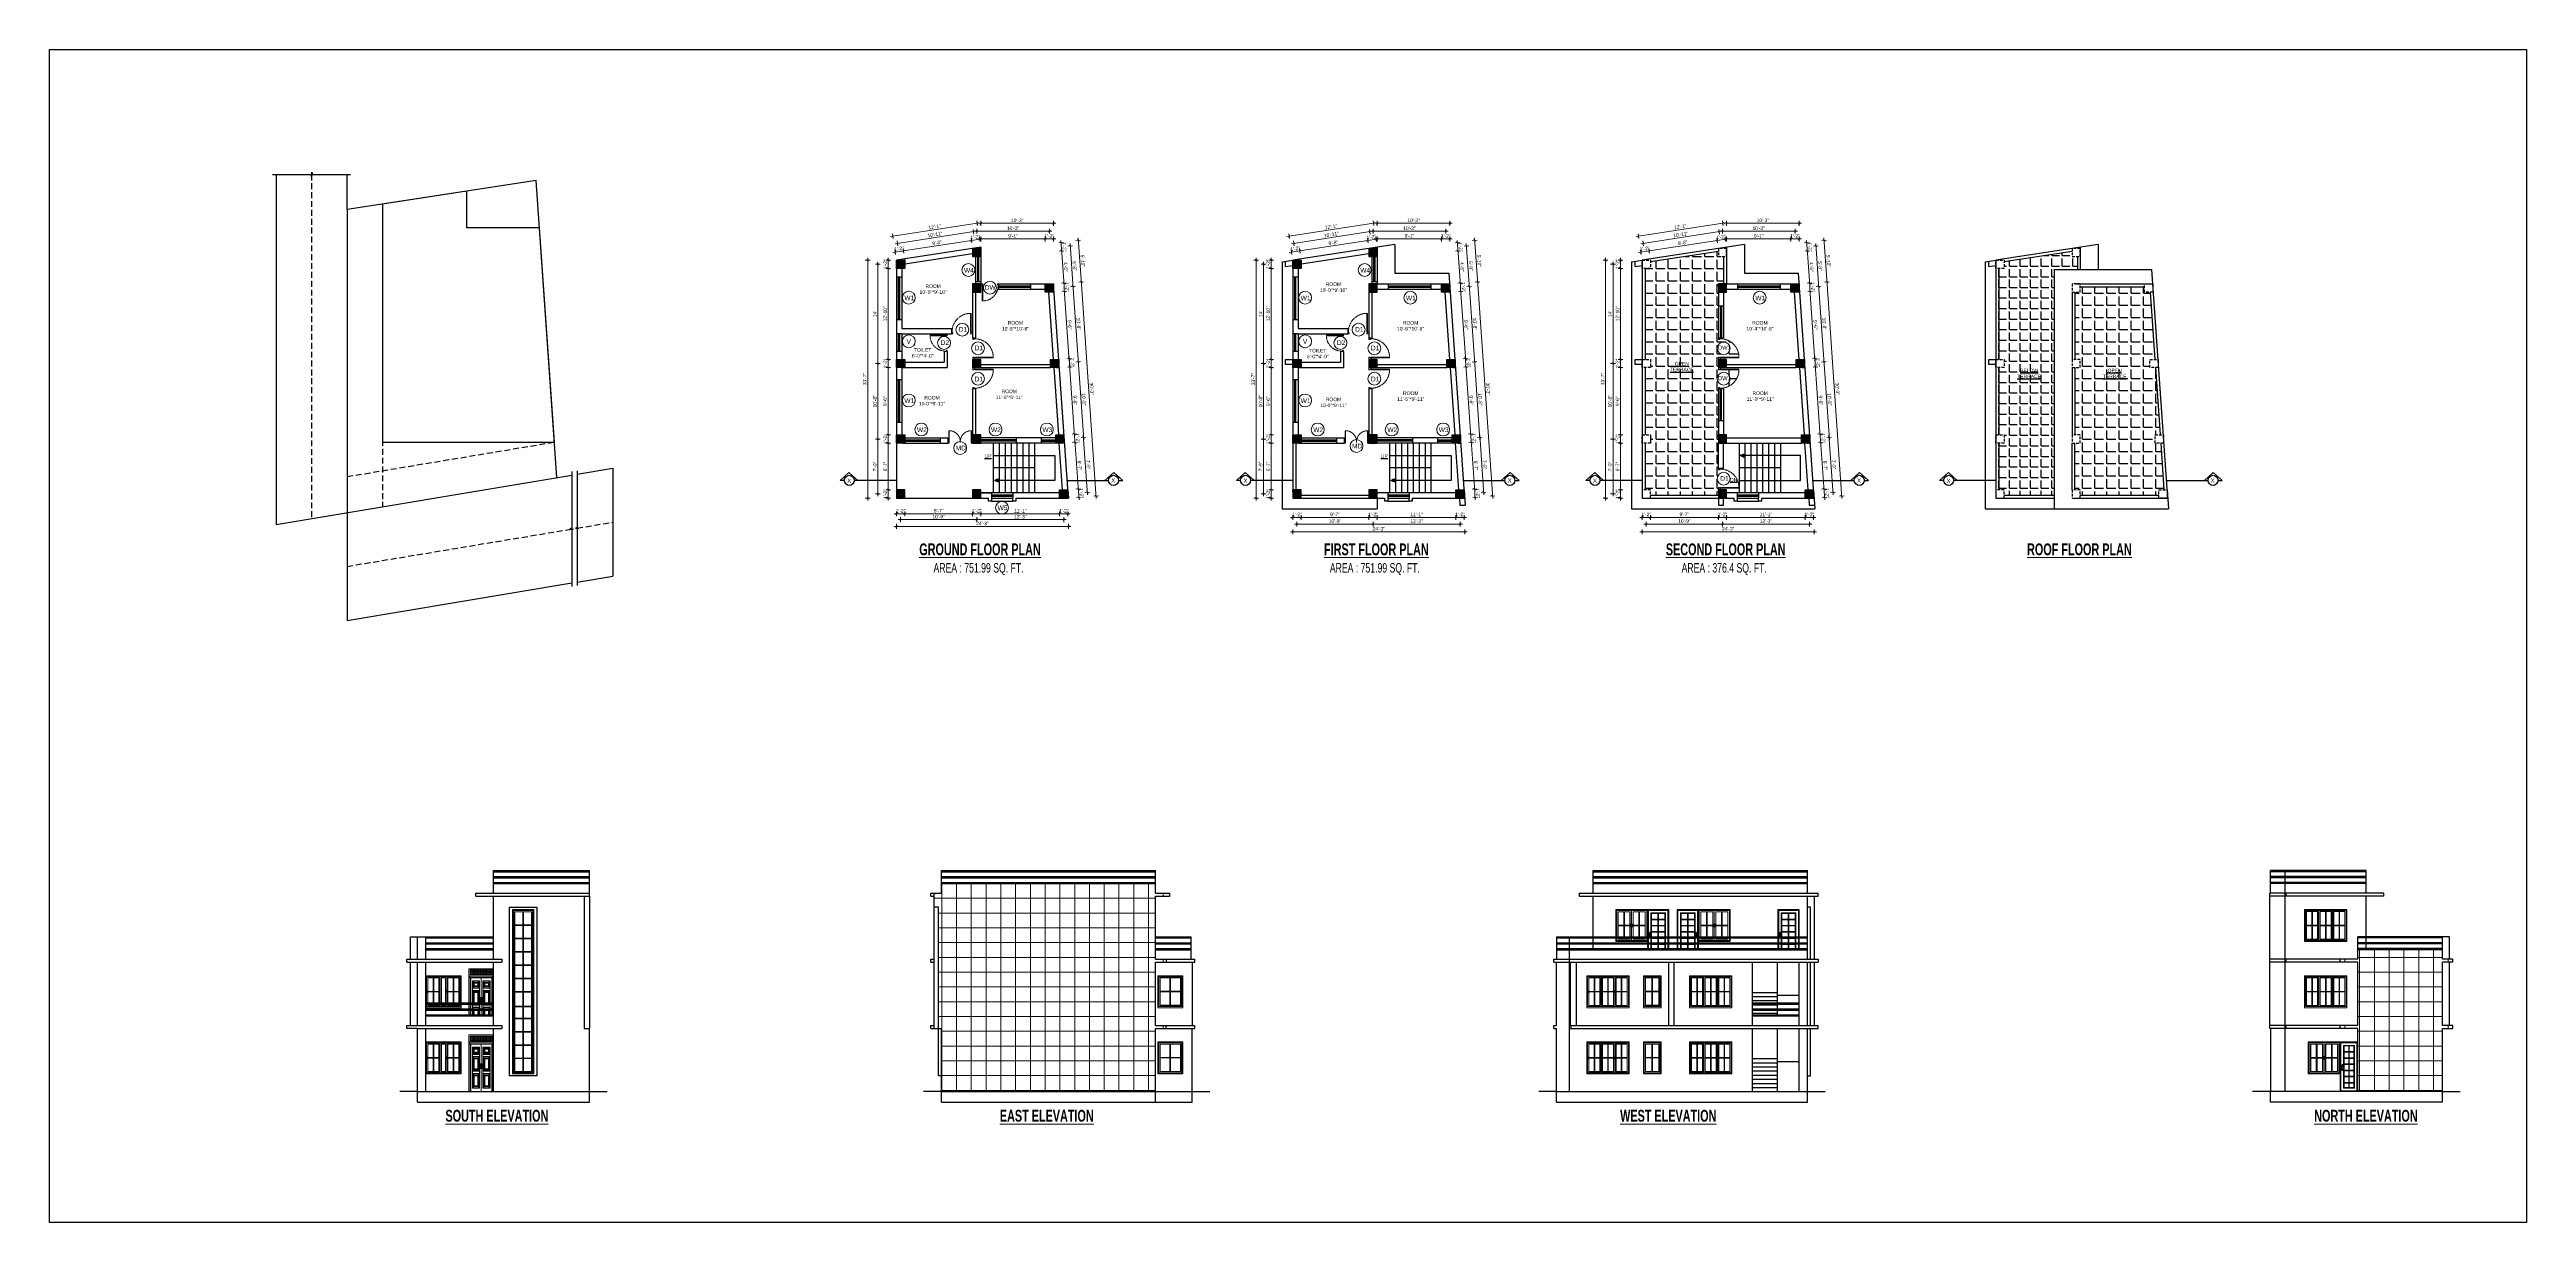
# Model space of a CAD drawing. Header units: inches. Extents: x -5096374 to -5070857, y -3259973 to -3243900.
# Drawn here: x -5075050 to -5070857, y -3259623 to -3257639 of the extents above; entities that cross this region are included whole.
import ezdxf

# ---------------------------------------------------------------- set-up
doc = ezdxf.new("R2010")
doc.units = ezdxf.units.IN
doc.header["$LTSCALE"] = 2
doc.header["$MEASUREMENT"] = 0
doc.header["$PDMODE"] = 34
doc.linetypes.add('ACAD_ISO02W100', pattern=[15, 12, -3])
doc.linetypes.add('HIDDEN', pattern=[0.375, 0.25, -0.125])
doc.layers.get('0').update_dxf_attribs({"linetype": 'CONTINUOUS'})
doc.layers.get('DEFPOINTS').update_dxf_attribs({"color": 141, "linetype": 'CONTINUOUS'})
doc.layers.add('A-Hatch', color=7, linetype='CONTINUOUS')
for name, color, linetype, lineweight in [('Annotate-Lite.w', 177, 'CONTINUOUS', 9), ('DIM 1-100', 4, 'CONTINUOUS', 13), ('Door-Window.w', 4, 'CONTINUOUS', 15), ('F-FURNITURE', 30, 'CONTINUOUS', 13), ('HACTH', 253, 'CONTINUOUS', 5), ('HATCH', 60, 'ACAD_ISO02W100', 13), ('TEXT', 181, 'CONTINUOUS', 25), ('Text-100.w', 254, 'CONTINUOUS', 9), ('window', 4, 'CONTINUOUS', 13)]:
    doc.layers.add(name, color=color, linetype=linetype, lineweight=lineweight)
doc.styles.add('ARAIL', font='ARIALN.TTF')
doc.styles.add('Arial', font='arial.ttf', dxfattribs={"width": 0.8, "height": 12})
doc.styles.add('arial.', font='arial.ttf')
doc.styles.add('gaurav', font='arial.ttf')
doc.styles.get("Standard").update_dxf_attribs({"font": 'ARIALN.TTF'})
doc.dimstyles.new('1 by 96', dxfattribs={"dimtxt": 6, "dimasz": 4, "dimexe": 4, "dimexo": 4, "dimgap": 2, "dimtad": 1, "dimdec": 0, "dimzin": 0, "dimdsep": 46, "dimlunit": 4, "dimtxsty": 'Standard', "dimblk": 'ARCHTICK', "dimcen": 0, "dimdle": 4, "dimadec": 0, "dimazin": 0, "dimtfac": 1, "dimtdec": 0, "dimtix": 1, "dimtofl": 0, "dimtmove": 1, "dimatfit": 3, "dimldrblk": 'ARCHTICK', "dimfxl": 4, "dimfxlon": 1, "dimtolj": 1, "dimtzin": 0, "dimlwd": -1, "dimlwe": -1, "dimarcsym": 0})
pattern_1 = [(90, (6860.567, 0), (-25, 0), []), (180, (6860.567, 0), (-4e-15, -25), [])]
pattern_2 = [(45, (17816.59779, 410.57443), (-0.0883883476483, 0.0883883476483), [])]
pattern_3 = [(0, (17816.598, 410.574), (0, 20.625), [15, -5.625]), (90, (17816.598, 410.574), (-20.625, 1e-15), [15, -5.625])]
pattern_4 = [(45, (18407.95734, 410.57443), (-0.0883883476483, 0.0883883476483), [])]

# ---------------------------------------------------------------- blocks, each defined once
blk = doc.blocks.new('FDFDRE')
at = {"ltscale": 3}
for p, q in [((165701.1, -58637.8), (165701.1, -58641.5)), ((165704.8, -58637.8), (165701.1, -58637.8)), ((165701.1, -58641.5), (165703.6, -58641.5)), ((165703.6, -58641.5), (165703.5, -58672.6)), ((165704.8, -58639.7), (165703.6, -58639.7)), ((165703.6, -58639.7), (165703.6, -58641.5)), ((165703.6, -58641.5), (165704.8, -58641.5)), ((165704.8, -58639.7), (165704.8, -58637.8)), ((165704.8, -58641.5), (165704.8, -58672.7)), ((165767, -58639.7), (165767, -58637.8)), ((165767, -58637.8), (165770.6, -58637.8)), ((165767, -58639.7), (165768.2, -58639.7)), ((165767, -58641.5), (165767, -58672.7)), ((165768.2, -58641.5), (165767, -58641.5)), ((165768.2, -58639.7), (165768.2, -58641.5)), ((165770.7, -58641.5), (165768.2, -58641.5)), ((165768.2, -58641.5), (165768.2, -58672.6)), ((165770.6, -58637.8), (165770.7, -58641.5)), ((165703.5, -58672.6), (165704.8, -58672.7)), ((165768.2, -58672.6), (165767, -58672.7))]:
    blk.add_line(p, q, dxfattribs=at)
at = {"layer": 'Door-Window.w', "color": 9, "linetype": 'HIDDEN', "lineweight": 18}
for centre, start, end in [((165704.8, -58641.5), 269.96183, 3.38353), ((165767, -58641.5), 176.61647, 270.03817)]:
    blk.add_arc(centre, 31.2, start, end, dxfattribs=at)
blk = doc.blocks.new('3-0')
at = {"ltscale": 3}
for p, q in [((11063, 10097.7), (11066, 10099.9)), ((11063, 10097.7), (11064.5, 10095.7)), ((11066, 10096.8), (11064.5, 10095.7)), ((11065.3, 10097.8), (11066.7, 10098.9)), ((11066, 10096.8), (11065.3, 10097.8)), ((11066, 10099.9), (11066.7, 10098.9)), ((11084, 10073), (11082.6, 10071.9)), ((11082.6, 10071.9), (11084.8, 10069)), ((11084, 10073), (11084.8, 10072)), ((11084.8, 10072), (11086.2, 10073.2)), ((11084.8, 10069), (11087.7, 10071.2)), ((11085.5, 10074.1), (11110.3, 10093)), ((11086.2, 10073.2), (11085.5, 10074.1)), ((11086.2, 10073.2), (11111, 10092)), ((11087.7, 10071.2), (11086.2, 10073.2)), ((11111, 10092), (11110.3, 10093))]:
    blk.add_line(p, q, dxfattribs=at)
at = {"layer": 'Door-Window.w', "color": 9, "linetype": 'HIDDEN', "lineweight": 18}
blk.add_arc((11085.5, 10074.1), 31.2, 37.1906, 127.1465, dxfattribs=at)
blk = doc.blocks.new('_ArchTick')
at = {"color": 0, "linetype": 'ByBlock', "const_width": 0.15}
blk.add_lwpolyline([(-0.5, -0.5), (0.5, 0.5)], dxfattribs=at)
blk = doc.blocks.new('*D1101')
at = {"layer": 'DEFPOINTS', "color": 0, "transparency": 16777216}
for p in [(-5073604.2, -3257979.4), (-5073616.1, -3257994.9), (-5073602.1, -3257992.8)]:
    blk.add_point(p, dxfattribs=at)
at = {"layer": 'DIM 1-100', "color": 0, "transparency": 16777216}
for p, q in [((-5073622.1, -3257982.2), (-5073600.2, -3257978.8)), ((-5073617.5, -3257985.5), (-5073618.8, -3257977.6)), ((-5073603.5, -3257983.4), (-5073604.8, -3257975.5))]:
    blk.add_line(p, q, dxfattribs=at)
at = {"layer": 'DIM 1-100', "color": 0, "transparency": 16777216, "xscale": 4, "yscale": 4, "zscale": 4}
for p, rotation in [((-5073618.2, -3257981.6), 188.71474201693), ((-5073604.2, -3257979.4), 8.714742016929982)]:
    blk.add_blockref('_ArchTick', p, dxfattribs=dict(at, rotation=rotation))
at = {"layer": 'DIM 1-100', "color": 0, "transparency": 16777216, "insert": (-5073611.9, -3257975.6), "char_height": 6, "attachment_point": 5, "rotation": 8.7147}
blk.add_mtext('\\A1;1\'-2"', dxfattribs=at)
blk = doc.blocks.new('*D1102')
at = {"layer": 'DEFPOINTS', "color": 0, "ltscale": 0.5, "transparency": 16777216}
for p in [(-5073489.2, -3257961.8), (-5073487.1, -3257975.1), (-5073602.1, -3257992.8)]:
    blk.add_point(p, dxfattribs=at)
at = {"layer": 'DIM 1-100', "color": 0, "ltscale": 0.5, "transparency": 16777216}
for p, q in [((-5073608.1, -3257980), (-5073485.2, -3257961.2)), ((-5073603.5, -3257983.4), (-5073604.8, -3257975.5)), ((-5073488.5, -3257965.8), (-5073489.8, -3257957.9))]:
    blk.add_line(p, q, dxfattribs=at)
at = {"layer": 'DIM 1-100', "color": 0, "ltscale": 0.5, "transparency": 16777216, "xscale": 4, "yscale": 4, "zscale": 4}
for p, rotation in [((-5073604.2, -3257979.4), 188.714742016931), ((-5073489.2, -3257961.8), 8.714742016930973)]:
    blk.add_blockref('_ArchTick', p, dxfattribs=dict(at, rotation=rotation))
at = {"layer": 'DIM 1-100', "color": 0, "ltscale": 0.5, "transparency": 16777216, "insert": (-5073547.4, -3257965.6), "char_height": 6, "attachment_point": 5, "rotation": 8.7147}
blk.add_mtext('\\A1;9\'-8"', dxfattribs=at)
blk = doc.blocks.new('*D1103')
at = {"layer": 'DEFPOINTS', "color": 0, "ltscale": 0.5, "transparency": 16777216}
for p in [(-5073487.1, -3257975.1), (-5073475.2, -3257959.7), (-5073473.1, -3257973)]:
    blk.add_point(p, dxfattribs=at)
at = {"layer": 'DIM 1-100', "color": 0, "ltscale": 0.5, "transparency": 16777216}
for p, q in [((-5073493.1, -3257962.4), (-5073471.2, -3257959.1)), ((-5073488.5, -3257965.8), (-5073489.8, -3257957.9)), ((-5073474.5, -3257963.6), (-5073475.8, -3257955.7))]:
    blk.add_line(p, q, dxfattribs=at)
at = {"layer": 'DIM 1-100', "color": 0, "ltscale": 0.5, "transparency": 16777216, "xscale": 4, "yscale": 4, "zscale": 4}
for p, rotation in [((-5073489.2, -3257961.8), 188.714742016931), ((-5073475.2, -3257959.7), 8.714742016930973)]:
    blk.add_blockref('_ArchTick', p, dxfattribs=dict(at, rotation=rotation))
at = {"layer": 'DIM 1-100', "color": 0, "ltscale": 0.5, "transparency": 16777216, "insert": (-5073482.9, -3257955.8), "char_height": 6, "attachment_point": 5, "rotation": 8.7147}
blk.add_mtext('\\A1;1\'-2"', dxfattribs=at)
blk = doc.blocks.new('*D1104')
at = {"layer": 'DEFPOINTS', "color": 0, "ltscale": 0.5, "transparency": 16777216}
for p in [(-5073473.1, -3257973), (-5073364.3, -3257959.2), (-5073364.3, -3258035.1)]:
    blk.add_point(p, dxfattribs=at)
at = {"layer": 'DIM 1-100', "color": 0, "ltscale": 0.5, "transparency": 16777216}
for p, q in [((-5073477.1, -3257959.2), (-5073360.3, -3257959.2)), ((-5073473.1, -3257963.2), (-5073473.1, -3257955.2)), ((-5073364.3, -3257963.2), (-5073364.3, -3257955.2))]:
    blk.add_line(p, q, dxfattribs=at)
at = {"layer": 'DIM 1-100', "color": 0, "ltscale": 0.5, "transparency": 16777216, "xscale": 4, "yscale": 4, "zscale": 4, "rotation": 180}
blk.add_blockref('_ArchTick', (-5073473.1, -3257959.2), dxfattribs=at)
at = {"layer": 'DIM 1-100', "color": 0, "ltscale": 0.5, "transparency": 16777216, "xscale": 4, "yscale": 4, "zscale": 4}
blk.add_blockref('_ArchTick', (-5073364.3, -3257959.2), dxfattribs=at)
at = {"layer": 'DIM 1-100', "color": 0, "ltscale": 0.5, "transparency": 16777216, "insert": (-5073418.7, -3257954.1), "char_height": 6, "attachment_point": 5}
blk.add_mtext('\\A1;9\'-1"', dxfattribs=at)
blk = doc.blocks.new('*D1105')
at = {"layer": 'DEFPOINTS', "color": 0, "ltscale": 0.5, "transparency": 16777216}
for p in [(-5073350.3, -3257959.2), (-5073364.3, -3258035.1), (-5073350.3, -3258035.1)]:
    blk.add_point(p, dxfattribs=at)
at = {"layer": 'DIM 1-100', "color": 0, "ltscale": 0.5, "transparency": 16777216}
for p, q in [((-5073368.3, -3257959.2), (-5073346.3, -3257959.2)), ((-5073364.3, -3257963.2), (-5073364.3, -3257955.2)), ((-5073350.3, -3257963.2), (-5073350.3, -3257955.2))]:
    blk.add_line(p, q, dxfattribs=at)
at = {"layer": 'DIM 1-100', "color": 0, "ltscale": 0.5, "transparency": 16777216, "xscale": 4, "yscale": 4, "zscale": 4, "rotation": 180}
blk.add_blockref('_ArchTick', (-5073364.3, -3257959.2), dxfattribs=at)
at = {"layer": 'DIM 1-100', "color": 0, "ltscale": 0.5, "transparency": 16777216, "xscale": 4, "yscale": 4, "zscale": 4}
blk.add_blockref('_ArchTick', (-5073350.3, -3257959.2), dxfattribs=at)
at = {"layer": 'DIM 1-100', "color": 0, "ltscale": 0.5, "transparency": 16777216, "insert": (-5073357.3, -3257954.2), "char_height": 6, "attachment_point": 5}
blk.add_mtext('\\A1;1\'-2"', dxfattribs=at)
blk = doc.blocks.new('*D1106')
at = {"layer": 'DEFPOINTS', "color": 0, "ltscale": 0.5, "transparency": 16777216}
for p in [(-5073630, -3258008.9), (-5073616.1, -3257994.9), (-5073616.1, -3258008.9)]:
    blk.add_point(p, dxfattribs=at)
at = {"layer": 'DIM 1-100', "color": 0, "ltscale": 0.5, "transparency": 16777216}
for p, q in [((-5073626, -3257994.9), (-5073634, -3257994.9)), ((-5073626, -3258008.9), (-5073634, -3258008.9)), ((-5073630, -3257990.9), (-5073630, -3258012.9))]:
    blk.add_line(p, q, dxfattribs=at)
at = {"layer": 'DIM 1-100', "color": 0, "ltscale": 0.5, "transparency": 16777216, "xscale": 4, "yscale": 4, "zscale": 4}
for p, rotation in [((-5073630, -3257994.9), 90), ((-5073630, -3258008.9), 270)]:
    blk.add_blockref('_ArchTick', p, dxfattribs=dict(at, rotation=rotation))
at = {"layer": 'DIM 1-100', "color": 0, "ltscale": 0.5, "transparency": 16777216, "insert": (-5073635, -3258001.9), "char_height": 6, "attachment_point": 5, "rotation": 90}
blk.add_mtext('\\A1;1\'-2"', dxfattribs=at)
blk = doc.blocks.new('*D1107')
at = {"layer": 'DEFPOINTS', "color": 0, "ltscale": 0.5, "transparency": 16777216}
for p in [(-5073616.1, -3258008.9), (-5073630, -3258162.9), (-5073616.1, -3258162.9)]:
    blk.add_point(p, dxfattribs=at)
at = {"layer": 'DIM 1-100', "color": 0, "ltscale": 0.5, "transparency": 16777216}
for p, q in [((-5073626, -3258008.9), (-5073634, -3258008.9)), ((-5073630, -3258004.9), (-5073630, -3258166.9)), ((-5073626, -3258162.9), (-5073634, -3258162.9))]:
    blk.add_line(p, q, dxfattribs=at)
at = {"layer": 'DIM 1-100', "color": 0, "ltscale": 0.5, "transparency": 16777216, "xscale": 4, "yscale": 4, "zscale": 4}
for p, rotation in [((-5073630, -3258008.9), 90), ((-5073630, -3258162.9), 270)]:
    blk.add_blockref('_ArchTick', p, dxfattribs=dict(at, rotation=rotation))
at = {"layer": 'DIM 1-100', "color": 0, "ltscale": 0.5, "transparency": 16777216, "insert": (-5073635.1, -3258085.9), "char_height": 6, "attachment_point": 5, "rotation": 90}
blk.add_mtext('\\A1;12\'-10"', dxfattribs=at)
blk = doc.blocks.new('*D1108')
at = {"layer": 'DEFPOINTS', "color": 0, "ltscale": 0.5, "transparency": 16777216}
for p in [(-5073630, -3258176.9), (-5073616.1, -3258162.9), (-5073616.1, -3258176.9)]:
    blk.add_point(p, dxfattribs=at)
at = {"layer": 'DIM 1-100', "color": 0, "ltscale": 0.5, "transparency": 16777216}
for p, q in [((-5073626, -3258162.9), (-5073634, -3258162.9)), ((-5073626, -3258176.9), (-5073634, -3258176.9)), ((-5073630, -3258158.9), (-5073630, -3258180.9))]:
    blk.add_line(p, q, dxfattribs=at)
at = {"layer": 'DIM 1-100', "color": 0, "ltscale": 0.5, "transparency": 16777216, "xscale": 4, "yscale": 4, "zscale": 4}
for p, rotation in [((-5073630, -3258162.9), 90), ((-5073630, -3258176.9), 270)]:
    blk.add_blockref('_ArchTick', p, dxfattribs=dict(at, rotation=rotation))
at = {"layer": 'DIM 1-100', "color": 0, "ltscale": 0.5, "transparency": 16777216, "insert": (-5073635, -3258169.9), "char_height": 6, "attachment_point": 5, "rotation": 90}
blk.add_mtext('\\A1;1\'-2"', dxfattribs=at)
blk = doc.blocks.new('*D1109')
at = {"layer": 'DEFPOINTS', "color": 0, "ltscale": 0.5, "transparency": 16777216}
for p in [(-5073616.1, -3258176.9), (-5073630, -3258290.7), (-5073616.1, -3258290.7)]:
    blk.add_point(p, dxfattribs=at)
at = {"layer": 'DIM 1-100', "color": 0, "ltscale": 0.5, "transparency": 16777216}
for p, q in [((-5073626, -3258176.9), (-5073634, -3258176.9)), ((-5073630, -3258172.9), (-5073630, -3258294.7)), ((-5073626, -3258290.7), (-5073634, -3258290.7))]:
    blk.add_line(p, q, dxfattribs=at)
at = {"layer": 'DIM 1-100', "color": 0, "ltscale": 0.5, "transparency": 16777216, "xscale": 4, "yscale": 4, "zscale": 4}
for p, rotation in [((-5073630, -3258176.9), 90), ((-5073630, -3258290.7), 270)]:
    blk.add_blockref('_ArchTick', p, dxfattribs=dict(at, rotation=rotation))
at = {"layer": 'DIM 1-100', "color": 0, "ltscale": 0.5, "transparency": 16777216, "insert": (-5073635.1, -3258233.8), "char_height": 6, "attachment_point": 5, "rotation": 90}
blk.add_mtext('\\A1;9\'-6"', dxfattribs=at)
blk = doc.blocks.new('*D1110')
at = {"layer": 'DEFPOINTS', "color": 0, "ltscale": 0.5, "transparency": 16777216}
for p in [(-5073630, -3258304.7), (-5073616.1, -3258290.7), (-5073616.1, -3258304.7)]:
    blk.add_point(p, dxfattribs=at)
at = {"layer": 'DIM 1-100', "color": 0, "ltscale": 0.5, "transparency": 16777216}
for p, q in [((-5073626, -3258290.7), (-5073634, -3258290.7)), ((-5073626, -3258304.7), (-5073634, -3258304.7)), ((-5073630, -3258286.7), (-5073630, -3258308.7))]:
    blk.add_line(p, q, dxfattribs=at)
at = {"layer": 'DIM 1-100', "color": 0, "ltscale": 0.5, "transparency": 16777216, "xscale": 4, "yscale": 4, "zscale": 4}
for p, rotation in [((-5073630, -3258290.7), 90), ((-5073630, -3258304.7), 270)]:
    blk.add_blockref('_ArchTick', p, dxfattribs=dict(at, rotation=rotation))
at = {"layer": 'DIM 1-100', "color": 0, "ltscale": 0.5, "transparency": 16777216, "insert": (-5073635, -3258297.7), "char_height": 6, "attachment_point": 5, "rotation": 90}
blk.add_mtext('\\A1;1\'-2"', dxfattribs=at)
blk = doc.blocks.new('*D1111')
at = {"layer": 'DEFPOINTS', "color": 0, "ltscale": 0.5, "transparency": 16777216}
for p in [(-5073616.1, -3258304.7), (-5073630, -3258383.7), (-5073616.1, -3258383.7)]:
    blk.add_point(p, dxfattribs=at)
at = {"layer": 'DIM 1-100', "color": 0, "ltscale": 0.5, "transparency": 16777216}
for p, q in [((-5073626, -3258304.7), (-5073634, -3258304.7)), ((-5073630, -3258300.7), (-5073630, -3258387.7)), ((-5073626, -3258383.7), (-5073634, -3258383.7))]:
    blk.add_line(p, q, dxfattribs=at)
at = {"layer": 'DIM 1-100', "color": 0, "ltscale": 0.5, "transparency": 16777216, "xscale": 4, "yscale": 4, "zscale": 4}
for p, rotation in [((-5073630, -3258304.7), 90), ((-5073630, -3258383.7), 270)]:
    blk.add_blockref('_ArchTick', p, dxfattribs=dict(at, rotation=rotation))
at = {"layer": 'DIM 1-100', "color": 0, "ltscale": 0.5, "transparency": 16777216, "insert": (-5073635.1, -3258344.2), "char_height": 6, "attachment_point": 5, "rotation": 90}
blk.add_mtext('\\A1;6\'-7"', dxfattribs=at)
blk = doc.blocks.new('*D1112')
at = {"layer": 'DEFPOINTS', "color": 0, "ltscale": 0.5, "transparency": 16777216}
for p in [(-5073630, -3258397.7), (-5073616.1, -3258383.7), (-5073616.1, -3258397.7)]:
    blk.add_point(p, dxfattribs=at)
at = {"layer": 'DIM 1-100', "color": 0, "ltscale": 0.5, "transparency": 16777216}
for p, q in [((-5073626, -3258383.7), (-5073634, -3258383.7)), ((-5073626, -3258397.7), (-5073634, -3258397.7)), ((-5073630, -3258379.7), (-5073630, -3258401.7))]:
    blk.add_line(p, q, dxfattribs=at)
at = {"layer": 'DIM 1-100', "color": 0, "ltscale": 0.5, "transparency": 16777216, "xscale": 4, "yscale": 4, "zscale": 4}
for p, rotation in [((-5073630, -3258383.7), 90), ((-5073630, -3258397.7), 270)]:
    blk.add_blockref('_ArchTick', p, dxfattribs=dict(at, rotation=rotation))
at = {"layer": 'DIM 1-100', "color": 0, "ltscale": 0.5, "transparency": 16777216, "insert": (-5073635, -3258390.7), "char_height": 6, "attachment_point": 5, "rotation": 90}
blk.add_mtext('\\A1;1\'-2"', dxfattribs=at)
blk = doc.blocks.new('*D1113')
at = {"layer": 'DEFPOINTS', "color": 0, "ltscale": 0.5, "transparency": 16777216}
for p in [(-5073609.1, -3258001.9), (-5073647.5, -3258169.9), (-5073609.1, -3258169.9)]:
    blk.add_point(p, dxfattribs=at)
at = {"layer": 'DIM 1-100', "color": 0, "ltscale": 0.5, "transparency": 16777216}
for p, q in [((-5073643.5, -3258001.9), (-5073651.5, -3258001.9)), ((-5073647.5, -3257997.9), (-5073647.5, -3258173.9)), ((-5073643.5, -3258169.9), (-5073651.5, -3258169.9))]:
    blk.add_line(p, q, dxfattribs=at)
at = {"layer": 'DIM 1-100', "color": 0, "ltscale": 0.5, "transparency": 16777216, "xscale": 4, "yscale": 4, "zscale": 4}
for p, rotation in [((-5073647.5, -3258001.9), 90), ((-5073647.5, -3258169.9), 270)]:
    blk.add_blockref('_ArchTick', p, dxfattribs=dict(at, rotation=rotation))
at = {"layer": 'DIM 1-100', "color": 0, "ltscale": 0.5, "transparency": 16777216, "insert": (-5073652.5, -3258085.9), "char_height": 6, "attachment_point": 5, "rotation": 90}
blk.add_mtext("\\A1;14'", dxfattribs=at)
blk = doc.blocks.new('*D1114')
at = {"layer": 'DEFPOINTS', "color": 0, "ltscale": 0.5, "transparency": 16777216}
for p in [(-5073609.1, -3258169.9), (-5073647.5, -3258297.7), (-5073609.1, -3258297.7)]:
    blk.add_point(p, dxfattribs=at)
at = {"layer": 'DIM 1-100', "color": 0, "ltscale": 0.5, "transparency": 16777216}
for p, q in [((-5073643.5, -3258169.9), (-5073651.5, -3258169.9)), ((-5073647.5, -3258165.9), (-5073647.5, -3258301.7)), ((-5073643.5, -3258297.7), (-5073651.5, -3258297.7))]:
    blk.add_line(p, q, dxfattribs=at)
at = {"layer": 'DIM 1-100', "color": 0, "ltscale": 0.5, "transparency": 16777216, "xscale": 4, "yscale": 4, "zscale": 4}
for p, rotation in [((-5073647.5, -3258169.9), 90), ((-5073647.5, -3258297.7), 270)]:
    blk.add_blockref('_ArchTick', p, dxfattribs=dict(at, rotation=rotation))
at = {"layer": 'DIM 1-100', "color": 0, "ltscale": 0.5, "transparency": 16777216, "insert": (-5073652.5, -3258233.8), "char_height": 6, "attachment_point": 5, "rotation": 90}
blk.add_mtext('\\A1;10\'-8"', dxfattribs=at)
blk = doc.blocks.new('*D1115')
at = {"layer": 'DEFPOINTS', "color": 0, "ltscale": 0.5, "transparency": 16777216}
for p in [(-5073609.1, -3258297.7), (-5073647.5, -3258390.7), (-5073609.1, -3258390.7)]:
    blk.add_point(p, dxfattribs=at)
at = {"layer": 'DIM 1-100', "color": 0, "ltscale": 0.5, "transparency": 16777216}
for p, q in [((-5073643.5, -3258297.7), (-5073651.5, -3258297.7)), ((-5073647.5, -3258293.7), (-5073647.5, -3258394.7)), ((-5073643.5, -3258390.7), (-5073651.5, -3258390.7))]:
    blk.add_line(p, q, dxfattribs=at)
at = {"layer": 'DIM 1-100', "color": 0, "ltscale": 0.5, "transparency": 16777216, "xscale": 4, "yscale": 4, "zscale": 4}
for p, rotation in [((-5073647.5, -3258297.7), 90), ((-5073647.5, -3258390.7), 270)]:
    blk.add_blockref('_ArchTick', p, dxfattribs=dict(at, rotation=rotation))
at = {"layer": 'DIM 1-100', "color": 0, "ltscale": 0.5, "transparency": 16777216, "insert": (-5073652.5, -3258344.2), "char_height": 6, "attachment_point": 5, "rotation": 90}
blk.add_mtext('\\A1;7\'-9"', dxfattribs=at)
blk = doc.blocks.new('*D1116')
at = {"layer": 'DEFPOINTS', "color": 0, "ltscale": 0.5, "transparency": 16777216}
for p in [(-5073616.1, -3257994.9), (-5073664.8, -3258397.7), (-5073616.1, -3258397.7)]:
    blk.add_point(p, dxfattribs=at)
at = {"layer": 'DIM 1-100', "color": 0, "ltscale": 0.5, "transparency": 16777216}
for p, q in [((-5073660.8, -3257994.9), (-5073668.8, -3257994.9)), ((-5073664.8, -3257990.9), (-5073664.8, -3258401.7)), ((-5073660.8, -3258397.7), (-5073668.8, -3258397.7))]:
    blk.add_line(p, q, dxfattribs=at)
at = {"layer": 'DIM 1-100', "color": 0, "ltscale": 0.5, "transparency": 16777216, "xscale": 4, "yscale": 4, "zscale": 4}
for p, rotation in [((-5073664.8, -3257994.9), 90), ((-5073664.8, -3258397.7), 270)]:
    blk.add_blockref('_ArchTick', p, dxfattribs=dict(at, rotation=rotation))
at = {"layer": 'DIM 1-100', "color": 0, "ltscale": 0.5, "transparency": 16777216, "insert": (-5073669.9, -3258196.3), "char_height": 6, "attachment_point": 5, "rotation": 90}
blk.add_mtext('\\A1;33\'-7"', dxfattribs=at)
blk = doc.blocks.new('*D1117')
at = {"layer": 'DEFPOINTS', "color": 0, "ltscale": 0.5, "transparency": 16777216}
for p in [(-5073485.5, -3257946.8), (-5073480.1, -3257982.1), (-5073609.1, -3258001.9)]:
    blk.add_point(p, dxfattribs=at)
at = {"layer": 'DIM 1-100', "color": 0, "ltscale": 0.5, "transparency": 16777216}
for p, q in [((-5073618.5, -3257967.2), (-5073481.6, -3257946.2)), ((-5073613.9, -3257970.6), (-5073615.1, -3257962.6)), ((-5073484.9, -3257950.8), (-5073486.1, -3257942.9))]:
    blk.add_line(p, q, dxfattribs=at)
at = {"layer": 'DIM 1-100', "color": 0, "ltscale": 0.5, "transparency": 16777216, "xscale": 4, "yscale": 4, "zscale": 4}
for p, rotation in [((-5073614.5, -3257966.6), 188.7147420186108), ((-5073485.5, -3257946.8), 8.714742018610865)]:
    blk.add_blockref('_ArchTick', p, dxfattribs=dict(at, rotation=rotation))
at = {"layer": 'DIM 1-100', "color": 0, "ltscale": 0.5, "transparency": 16777216, "insert": (-5073550.8, -3257951.7), "char_height": 6, "attachment_point": 5, "rotation": 8.7147}
blk.add_mtext('\\A1;10\'-11"', dxfattribs=at)
blk = doc.blocks.new('*D1118')
at = {"layer": 'DEFPOINTS', "color": 0, "ltscale": 0.5, "transparency": 16777216}
for p in [(-5073480.1, -3257982.1), (-5073357.3, -3257946.1), (-5073357.3, -3258042.1)]:
    blk.add_point(p, dxfattribs=at)
at = {"layer": 'DIM 1-100', "color": 0, "ltscale": 0.5, "transparency": 16777216}
for p, q in [((-5073484.1, -3257946.1), (-5073353.3, -3257946.1)), ((-5073480.1, -3257950.1), (-5073480.1, -3257942.1)), ((-5073357.3, -3257950.1), (-5073357.3, -3257942.1))]:
    blk.add_line(p, q, dxfattribs=at)
at = {"layer": 'DIM 1-100', "color": 0, "ltscale": 0.5, "transparency": 16777216, "xscale": 4, "yscale": 4, "zscale": 4, "rotation": 180}
blk.add_blockref('_ArchTick', (-5073480.1, -3257946.1), dxfattribs=at)
at = {"layer": 'DIM 1-100', "color": 0, "ltscale": 0.5, "transparency": 16777216, "xscale": 4, "yscale": 4, "zscale": 4}
blk.add_blockref('_ArchTick', (-5073357.3, -3257946.1), dxfattribs=at)
at = {"layer": 'DIM 1-100', "color": 0, "ltscale": 0.5, "transparency": 16777216, "insert": (-5073418.7, -3257941.1), "char_height": 6, "attachment_point": 5}
blk.add_mtext('\\A1;10\'-3"', dxfattribs=at)
blk = doc.blocks.new('*D1119')
at = {"layer": 'DEFPOINTS', "color": 0, "ltscale": 0.5, "transparency": 16777216}
for p in [(-5073622.3, -3257954.4), (-5073473.1, -3257973), (-5073616.1, -3257994.9)]:
    blk.add_point(p, dxfattribs=at)
at = {"layer": 'DIM 1-100', "color": 0, "ltscale": 0.5, "transparency": 16777216}
for p, q in [((-5073475.4, -3257931.9), (-5073626.3, -3257955)), ((-5073478.7, -3257936.5), (-5073479.9, -3257928.6)), ((-5073621.7, -3257958.4), (-5073622.9, -3257950.5))]:
    blk.add_line(p, q, dxfattribs=at)
at = {"layer": 'DIM 1-100', "color": 0, "ltscale": 0.5, "transparency": 16777216, "xscale": 4, "yscale": 4, "zscale": 4}
for p, rotation in [((-5073479.3, -3257932.5), 8.714742018475636), ((-5073622.3, -3257954.4), 188.7147420184756)]:
    blk.add_blockref('_ArchTick', p, dxfattribs=dict(at, rotation=rotation))
at = {"layer": 'DIM 1-100', "color": 0, "ltscale": 0.5, "transparency": 16777216, "insert": (-5073551.6, -3257938.5), "char_height": 6, "attachment_point": 5, "rotation": 8.7147}
blk.add_mtext('\\A1;12\'-1"', dxfattribs=at)
blk = doc.blocks.new('*D1120')
at = {"layer": 'DEFPOINTS', "color": 0, "ltscale": 0.5, "transparency": 16777216}
for p in [(-5073350.3, -3257932.7), (-5073473.1, -3258035.1), (-5073350.3, -3258035.1)]:
    blk.add_point(p, dxfattribs=at)
at = {"layer": 'DIM 1-100', "color": 0, "ltscale": 0.5, "transparency": 16777216}
for p, q in [((-5073477.1, -3257932.7), (-5073346.3, -3257932.7)), ((-5073473.1, -3257936.7), (-5073473.1, -3257928.7)), ((-5073350.3, -3257936.7), (-5073350.3, -3257928.7))]:
    blk.add_line(p, q, dxfattribs=at)
at = {"layer": 'DIM 1-100', "color": 0, "ltscale": 0.5, "transparency": 16777216, "xscale": 4, "yscale": 4, "zscale": 4, "rotation": 180}
blk.add_blockref('_ArchTick', (-5073473.1, -3257932.7), dxfattribs=at)
at = {"layer": 'DIM 1-100', "color": 0, "ltscale": 0.5, "transparency": 16777216, "xscale": 4, "yscale": 4, "zscale": 4}
blk.add_blockref('_ArchTick', (-5073350.3, -3257932.7), dxfattribs=at)
at = {"layer": 'DIM 1-100', "color": 0, "ltscale": 0.5, "transparency": 16777216, "insert": (-5073411.7, -3257927.7), "char_height": 6, "attachment_point": 5}
blk.add_mtext('\\A1;10\'-3"', dxfattribs=at)
blk = doc.blocks.new('*D1121')
at = {"layer": 'DEFPOINTS', "color": 0, "ltscale": 0.5, "transparency": 16777216}
for p in [(-5073616.1, -3258397.7), (-5073602.1, -3258397.7), (-5073602.1, -3258424.1)]:
    blk.add_point(p, dxfattribs=at)
at = {"layer": 'DIM 1-100', "color": 0, "ltscale": 0.5, "transparency": 16777216}
for p, q in [((-5073620.1, -3258424.1), (-5073598.1, -3258424.1)), ((-5073616.1, -3258420.1), (-5073616.1, -3258428.1)), ((-5073602.1, -3258420.1), (-5073602.1, -3258428.1))]:
    blk.add_line(p, q, dxfattribs=at)
at = {"layer": 'DIM 1-100', "color": 0, "ltscale": 0.5, "transparency": 16777216, "xscale": 4, "yscale": 4, "zscale": 4, "rotation": 180}
blk.add_blockref('_ArchTick', (-5073616.1, -3258424.1), dxfattribs=at)
at = {"layer": 'DIM 1-100', "color": 0, "ltscale": 0.5, "transparency": 16777216, "xscale": 4, "yscale": 4, "zscale": 4}
blk.add_blockref('_ArchTick', (-5073602.1, -3258424.1), dxfattribs=at)
at = {"layer": 'DIM 1-100', "color": 0, "ltscale": 0.5, "transparency": 16777216, "insert": (-5073609.1, -3258419.1), "char_height": 6, "attachment_point": 5}
blk.add_mtext('\\A1;1\'-2"', dxfattribs=at)
blk = doc.blocks.new('*D1122')
at = {"layer": 'DEFPOINTS', "color": 0, "ltscale": 0.5, "transparency": 16777216}
for p in [(-5073602.1, -3258397.7), (-5073487.1, -3258397.7), (-5073487.1, -3258424.1)]:
    blk.add_point(p, dxfattribs=at)
at = {"layer": 'DIM 1-100', "color": 0, "ltscale": 0.5, "transparency": 16777216}
for p, q in [((-5073606.1, -3258424.1), (-5073483.1, -3258424.1)), ((-5073602.1, -3258420.1), (-5073602.1, -3258428.1)), ((-5073487.1, -3258420.1), (-5073487.1, -3258428.1))]:
    blk.add_line(p, q, dxfattribs=at)
at = {"layer": 'DIM 1-100', "color": 0, "ltscale": 0.5, "transparency": 16777216, "xscale": 4, "yscale": 4, "zscale": 4, "rotation": 180}
blk.add_blockref('_ArchTick', (-5073602.1, -3258424.1), dxfattribs=at)
at = {"layer": 'DIM 1-100', "color": 0, "ltscale": 0.5, "transparency": 16777216, "xscale": 4, "yscale": 4, "zscale": 4}
blk.add_blockref('_ArchTick', (-5073487.1, -3258424.1), dxfattribs=at)
at = {"layer": 'DIM 1-100', "color": 0, "ltscale": 0.5, "transparency": 16777216, "insert": (-5073544.6, -3258419), "char_height": 6, "attachment_point": 5}
blk.add_mtext('\\A1;9\'-7"', dxfattribs=at)
blk = doc.blocks.new('*D1123')
at = {"layer": 'DEFPOINTS', "color": 0, "ltscale": 0.5, "transparency": 16777216}
for p in [(-5073487.1, -3258397.7), (-5073473.1, -3258397.7), (-5073473.1, -3258424.1)]:
    blk.add_point(p, dxfattribs=at)
at = {"layer": 'DIM 1-100', "color": 0, "ltscale": 0.5, "transparency": 16777216}
for p, q in [((-5073491.1, -3258424.1), (-5073469.1, -3258424.1)), ((-5073487.1, -3258420.1), (-5073487.1, -3258428.1)), ((-5073473.1, -3258420.1), (-5073473.1, -3258428.1))]:
    blk.add_line(p, q, dxfattribs=at)
at = {"layer": 'DIM 1-100', "color": 0, "ltscale": 0.5, "transparency": 16777216, "xscale": 4, "yscale": 4, "zscale": 4, "rotation": 180}
blk.add_blockref('_ArchTick', (-5073487.1, -3258424.1), dxfattribs=at)
at = {"layer": 'DIM 1-100', "color": 0, "ltscale": 0.5, "transparency": 16777216, "xscale": 4, "yscale": 4, "zscale": 4}
blk.add_blockref('_ArchTick', (-5073473.1, -3258424.1), dxfattribs=at)
at = {"layer": 'DIM 1-100', "color": 0, "ltscale": 0.5, "transparency": 16777216, "insert": (-5073480.1, -3258419.1), "char_height": 6, "attachment_point": 5}
blk.add_mtext('\\A1;1\'-2"', dxfattribs=at)
blk = doc.blocks.new('*D1124')
at = {"layer": 'DEFPOINTS', "color": 0, "ltscale": 0.5, "transparency": 16777216}
for p in [(-5073473.1, -3258397.7), (-5073340, -3258397.7), (-5073340, -3258424.1)]:
    blk.add_point(p, dxfattribs=at)
at = {"layer": 'DIM 1-100', "color": 0, "ltscale": 0.5, "transparency": 16777216}
for p, q in [((-5073477.1, -3258424.1), (-5073336, -3258424.1)), ((-5073473.1, -3258420.1), (-5073473.1, -3258428.1)), ((-5073340, -3258420.1), (-5073340, -3258428.1))]:
    blk.add_line(p, q, dxfattribs=at)
at = {"layer": 'DIM 1-100', "color": 0, "ltscale": 0.5, "transparency": 16777216, "xscale": 4, "yscale": 4, "zscale": 4, "rotation": 180}
blk.add_blockref('_ArchTick', (-5073473.1, -3258424.1), dxfattribs=at)
at = {"layer": 'DIM 1-100', "color": 0, "ltscale": 0.5, "transparency": 16777216, "xscale": 4, "yscale": 4, "zscale": 4}
blk.add_blockref('_ArchTick', (-5073340, -3258424.1), dxfattribs=at)
at = {"layer": 'DIM 1-100', "color": 0, "ltscale": 0.5, "transparency": 16777216, "insert": (-5073406.5, -3258419.1), "char_height": 6, "attachment_point": 5}
blk.add_mtext('\\A1;11\'-1"', dxfattribs=at)
blk = doc.blocks.new('*D1125')
at = {"layer": 'DEFPOINTS', "color": 0, "ltscale": 0.5, "transparency": 16777216}
for p in [(-5073340, -3258397.7), (-5073326, -3258397.7), (-5073326, -3258424.1)]:
    blk.add_point(p, dxfattribs=at)
at = {"layer": 'DIM 1-100', "color": 0, "ltscale": 0.5, "transparency": 16777216}
for p, q in [((-5073344, -3258424.1), (-5073322, -3258424.1)), ((-5073340, -3258420.1), (-5073340, -3258428.1)), ((-5073326, -3258420.1), (-5073326, -3258428.1))]:
    blk.add_line(p, q, dxfattribs=at)
at = {"layer": 'DIM 1-100', "color": 0, "ltscale": 0.5, "transparency": 16777216, "xscale": 4, "yscale": 4, "zscale": 4, "rotation": 180}
blk.add_blockref('_ArchTick', (-5073340, -3258424.1), dxfattribs=at)
at = {"layer": 'DIM 1-100', "color": 0, "ltscale": 0.5, "transparency": 16777216, "xscale": 4, "yscale": 4, "zscale": 4}
blk.add_blockref('_ArchTick', (-5073326, -3258424.1), dxfattribs=at)
at = {"layer": 'DIM 1-100', "color": 0, "ltscale": 0.5, "transparency": 16777216, "insert": (-5073333, -3258419.1), "char_height": 6, "attachment_point": 5}
blk.add_mtext('\\A1;1\'-2"', dxfattribs=at)
blk = doc.blocks.new('*D1126')
at = {"layer": 'DEFPOINTS', "color": 0, "ltscale": 0.5, "transparency": 16777216}
for p in [(-5073609.1, -3258390.7), (-5073480.1, -3258390.7), (-5073480.1, -3258434.2)]:
    blk.add_point(p, dxfattribs=at)
at = {"layer": 'DIM 1-100', "color": 0, "ltscale": 0.5, "transparency": 16777216}
for p, q in [((-5073613.1, -3258434.2), (-5073476.1, -3258434.2)), ((-5073609.1, -3258430.2), (-5073609.1, -3258438.2)), ((-5073480.1, -3258430.2), (-5073480.1, -3258438.2))]:
    blk.add_line(p, q, dxfattribs=at)
at = {"layer": 'DIM 1-100', "color": 0, "ltscale": 0.5, "transparency": 16777216, "xscale": 4, "yscale": 4, "zscale": 4, "rotation": 180}
blk.add_blockref('_ArchTick', (-5073609.1, -3258434.2), dxfattribs=at)
at = {"layer": 'DIM 1-100', "color": 0, "ltscale": 0.5, "transparency": 16777216, "xscale": 4, "yscale": 4, "zscale": 4}
blk.add_blockref('_ArchTick', (-5073480.1, -3258434.2), dxfattribs=at)
at = {"layer": 'DIM 1-100', "color": 0, "ltscale": 0.5, "transparency": 16777216, "insert": (-5073544.6, -3258429.2), "char_height": 6, "attachment_point": 5}
blk.add_mtext('\\A1;10\'-9"', dxfattribs=at)
blk = doc.blocks.new('*D1127')
at = {"layer": 'DEFPOINTS', "color": 0, "ltscale": 0.5, "transparency": 16777216}
for p in [(-5073480.1, -3258390.7), (-5073333, -3258390.7), (-5073333, -3258434.2)]:
    blk.add_point(p, dxfattribs=at)
at = {"layer": 'DIM 1-100', "color": 0, "ltscale": 0.5, "transparency": 16777216}
for p, q in [((-5073484.1, -3258434.2), (-5073329, -3258434.2)), ((-5073480.1, -3258430.2), (-5073480.1, -3258438.2)), ((-5073333, -3258430.2), (-5073333, -3258438.2))]:
    blk.add_line(p, q, dxfattribs=at)
at = {"layer": 'DIM 1-100', "color": 0, "ltscale": 0.5, "transparency": 16777216, "xscale": 4, "yscale": 4, "zscale": 4, "rotation": 180}
blk.add_blockref('_ArchTick', (-5073480.1, -3258434.2), dxfattribs=at)
at = {"layer": 'DIM 1-100', "color": 0, "ltscale": 0.5, "transparency": 16777216, "xscale": 4, "yscale": 4, "zscale": 4}
blk.add_blockref('_ArchTick', (-5073333, -3258434.2), dxfattribs=at)
at = {"layer": 'DIM 1-100', "color": 0, "ltscale": 0.5, "transparency": 16777216, "insert": (-5073406.5, -3258429.2), "char_height": 6, "attachment_point": 5}
blk.add_mtext('\\A1;12\'-3"', dxfattribs=at)
blk = doc.blocks.new('*D1128')
at = {"layer": 'DEFPOINTS', "color": 0, "ltscale": 0.5, "transparency": 16777216}
for p in [(-5073616.1, -3258397.7), (-5073325, -3258397.7), (-5073325, -3258445.5)]:
    blk.add_point(p, dxfattribs=at)
at = {"layer": 'DIM 1-100', "color": 0, "ltscale": 0.5, "transparency": 16777216}
for p, q in [((-5073616.1, -3258441.5), (-5073616.1, -3258449.5)), ((-5073325, -3258441.5), (-5073325, -3258449.5)), ((-5073620.1, -3258445.5), (-5073321, -3258445.5))]:
    blk.add_line(p, q, dxfattribs=at)
at = {"layer": 'DIM 1-100', "color": 0, "ltscale": 0.5, "transparency": 16777216, "xscale": 4, "yscale": 4, "zscale": 4, "rotation": 180}
blk.add_blockref('_ArchTick', (-5073616.1, -3258445.5), dxfattribs=at)
at = {"layer": 'DIM 1-100', "color": 0, "ltscale": 0.5, "transparency": 16777216, "xscale": 4, "yscale": 4, "zscale": 4}
blk.add_blockref('_ArchTick', (-5073325, -3258445.5), dxfattribs=at)
at = {"layer": 'DIM 1-100', "color": 0, "ltscale": 0.5, "transparency": 16777216, "insert": (-5073470.6, -3258440.5), "char_height": 6, "attachment_point": 5}
blk.add_mtext('\\A1;24\'-3"', dxfattribs=at)
blk = doc.blocks.new('*D1129')
at = {"layer": 'DEFPOINTS', "color": 0, "ltscale": 0.5, "transparency": 16777216}
for p in [(-5073326, -3258383.7), (-5073325, -3258397.7), (-5073307.4, -3258396.4)]:
    blk.add_point(p, dxfattribs=at)
at = {"layer": 'DIM 1-100', "color": 0, "ltscale": 0.5, "transparency": 16777216}
for p, q in [((-5073312.4, -3258382.7), (-5073304.4, -3258382.1)), ((-5073311.4, -3258396.7), (-5073303.4, -3258396.1)), ((-5073308.6, -3258378.4), (-5073307.1, -3258400.4))]:
    blk.add_line(p, q, dxfattribs=at)
at = {"layer": 'DIM 1-100', "color": 0, "ltscale": 0.5, "transparency": 16777216, "xscale": 4, "yscale": 4, "zscale": 4}
for p, rotation in [((-5073308.4, -3258382.4), 93.98810611649257), ((-5073307.4, -3258396.4), 273.9881061164926)]:
    blk.add_blockref('_ArchTick', p, dxfattribs=dict(at, rotation=rotation))
at = {"layer": 'DIM 1-100', "color": 0, "ltscale": 0.5, "transparency": 16777216, "insert": (-5073302.9, -3258389.1), "char_height": 6, "attachment_point": 5, "rotation": 273.9881}
blk.add_mtext('\\A1;1\'-2"', dxfattribs=at)
blk = doc.blocks.new('*D1130')
at = {"layer": 'DEFPOINTS', "color": 0, "ltscale": 0.5, "transparency": 16777216}
for p in [(-5073332.1, -3258304.7), (-5073313.9, -3258303.4), (-5073326, -3258383.7)]:
    blk.add_point(p, dxfattribs=at)
at = {"layer": 'DIM 1-100', "color": 0, "ltscale": 0.5, "transparency": 16777216}
for p, q in [((-5073317.9, -3258303.7), (-5073309.9, -3258303.1)), ((-5073308.1, -3258386.4), (-5073314.2, -3258299.4)), ((-5073312.4, -3258382.7), (-5073304.4, -3258382.1))]:
    blk.add_line(p, q, dxfattribs=at)
at = {"layer": 'DIM 1-100', "color": 0, "ltscale": 0.5, "transparency": 16777216, "xscale": 4, "yscale": 4, "zscale": 4}
for p, rotation in [((-5073313.9, -3258303.4), 93.98810611652839), ((-5073308.4, -3258382.4), 273.9881061165284)]:
    blk.add_blockref('_ArchTick', p, dxfattribs=dict(at, rotation=rotation))
at = {"layer": 'DIM 1-100', "color": 0, "ltscale": 0.5, "transparency": 16777216, "insert": (-5073306.1, -3258342.6), "char_height": 6, "attachment_point": 5, "rotation": 273.9881}
blk.add_mtext('\\A1;6\'-7"', dxfattribs=at)
blk = doc.blocks.new('*D1131')
at = {"layer": 'DEFPOINTS', "color": 0, "ltscale": 0.5, "transparency": 16777216}
for p in [(-5073332.5, -3258290.7), (-5073332.1, -3258304.7), (-5073314.9, -3258289.4)]:
    blk.add_point(p, dxfattribs=at)
at = {"layer": 'DIM 1-100', "color": 0, "ltscale": 0.5, "transparency": 16777216}
for p, q in [((-5073318.8, -3258289.7), (-5073310.9, -3258289.1)), ((-5073317.9, -3258303.7), (-5073309.9, -3258303.1)), ((-5073313.6, -3258307.4), (-5073315.1, -3258285.4))]:
    blk.add_line(p, q, dxfattribs=at)
at = {"layer": 'DIM 1-100', "color": 0, "ltscale": 0.5, "transparency": 16777216, "xscale": 4, "yscale": 4, "zscale": 4}
for p, rotation in [((-5073314.9, -3258289.4), 93.98810611652839), ((-5073313.9, -3258303.4), 273.9881061165284)]:
    blk.add_blockref('_ArchTick', p, dxfattribs=dict(at, rotation=rotation))
at = {"layer": 'DIM 1-100', "color": 0, "ltscale": 0.5, "transparency": 16777216, "insert": (-5073309.4, -3258296.1), "char_height": 6, "attachment_point": 5, "rotation": 273.9881}
blk.add_mtext('\\A1;1\'-2"', dxfattribs=at)
blk = doc.blocks.new('*D1132')
at = {"layer": 'DEFPOINTS', "color": 0, "ltscale": 0.5, "transparency": 16777216}
for p in [(-5073341.4, -3258176.9), (-5073322.8, -3258175.6), (-5073332.5, -3258290.7)]:
    blk.add_point(p, dxfattribs=at)
at = {"layer": 'DIM 1-100', "color": 0, "ltscale": 0.5, "transparency": 16777216}
for p, q in [((-5073326.8, -3258175.9), (-5073318.8, -3258175.3)), ((-5073314.6, -3258293.4), (-5073323.1, -3258171.6)), ((-5073318.8, -3258289.7), (-5073310.9, -3258289.1))]:
    blk.add_line(p, q, dxfattribs=at)
at = {"layer": 'DIM 1-100', "color": 0, "ltscale": 0.5, "transparency": 16777216, "xscale": 4, "yscale": 4, "zscale": 4}
for p, rotation in [((-5073322.8, -3258175.6), 93.98810611652839), ((-5073314.9, -3258289.4), 273.9881061165284)]:
    blk.add_blockref('_ArchTick', p, dxfattribs=dict(at, rotation=rotation))
at = {"layer": 'DIM 1-100', "color": 0, "ltscale": 0.5, "transparency": 16777216, "insert": (-5073313.8, -3258232.2), "char_height": 6, "attachment_point": 5, "rotation": 273.9881}
blk.add_mtext('\\A1;9\'-6"', dxfattribs=at)
blk = doc.blocks.new('*D1133')
at = {"layer": 'DEFPOINTS', "color": 0, "ltscale": 0.5, "transparency": 16777216}
for p in [(-5073341.4, -3258162.9), (-5073341.4, -3258176.9), (-5073323.8, -3258161.7)]:
    blk.add_point(p, dxfattribs=at)
at = {"layer": 'DIM 1-100', "color": 0, "ltscale": 0.5, "transparency": 16777216}
for p, q in [((-5073327.7, -3258161.9), (-5073319.8, -3258161.4)), ((-5073326.8, -3258175.9), (-5073318.8, -3258175.3)), ((-5073322.5, -3258179.6), (-5073324, -3258157.7))]:
    blk.add_line(p, q, dxfattribs=at)
at = {"layer": 'DIM 1-100', "color": 0, "ltscale": 0.5, "transparency": 16777216, "xscale": 4, "yscale": 4, "zscale": 4}
for p, rotation in [((-5073323.8, -3258161.7), 93.98810611652839), ((-5073322.8, -3258175.6), 273.9881061165284)]:
    blk.add_blockref('_ArchTick', p, dxfattribs=dict(at, rotation=rotation))
at = {"layer": 'DIM 1-100', "color": 0, "ltscale": 0.5, "transparency": 16777216, "insert": (-5073318.3, -3258168.3), "char_height": 6, "attachment_point": 5, "rotation": 273.9881}
blk.add_mtext('\\A1;1\'-2"', dxfattribs=at)
blk = doc.blocks.new('*D1134')
at = {"layer": 'DEFPOINTS', "color": 0, "ltscale": 0.5, "transparency": 16777216}
for p in [(-5073350.3, -3258049.1), (-5073331.7, -3258047.8), (-5073341.4, -3258162.9)]:
    blk.add_point(p, dxfattribs=at)
at = {"layer": 'DIM 1-100', "color": 0, "ltscale": 0.5, "transparency": 16777216}
for p, q in [((-5073335.7, -3258048), (-5073327.7, -3258047.5)), ((-5073323.5, -3258165.7), (-5073332, -3258043.8)), ((-5073327.7, -3258161.9), (-5073319.8, -3258161.4))]:
    blk.add_line(p, q, dxfattribs=at)
at = {"layer": 'DIM 1-100', "color": 0, "ltscale": 0.5, "transparency": 16777216, "xscale": 4, "yscale": 4, "zscale": 4}
for p, rotation in [((-5073331.7, -3258047.8), 93.98810611652839), ((-5073323.8, -3258161.7), 273.9881061165284)]:
    blk.add_blockref('_ArchTick', p, dxfattribs=dict(at, rotation=rotation))
at = {"layer": 'DIM 1-100', "color": 0, "ltscale": 0.5, "transparency": 16777216, "insert": (-5073322.7, -3258104.4), "char_height": 6, "attachment_point": 5, "rotation": 273.9881}
blk.add_mtext('\\A1;9\'-6"', dxfattribs=at)
blk = doc.blocks.new('*D1135')
at = {"layer": 'DEFPOINTS', "color": 0, "ltscale": 0.5, "transparency": 16777216}
for p in [(-5073350.3, -3258035.1), (-5073350.3, -3258049.1), (-5073332.7, -3258033.8)]:
    blk.add_point(p, dxfattribs=at)
at = {"layer": 'DIM 1-100', "color": 0, "ltscale": 0.5, "transparency": 16777216}
for p, q in [((-5073336.7, -3258034.1), (-5073328.7, -3258033.6)), ((-5073335.7, -3258048), (-5073327.7, -3258047.5)), ((-5073331.4, -3258051.8), (-5073332.9, -3258029.8))]:
    blk.add_line(p, q, dxfattribs=at)
at = {"layer": 'DIM 1-100', "color": 0, "ltscale": 0.5, "transparency": 16777216, "xscale": 4, "yscale": 4, "zscale": 4}
for p, rotation in [((-5073332.7, -3258033.8), 93.98810611652839), ((-5073331.7, -3258047.8), 273.9881061165284)]:
    blk.add_blockref('_ArchTick', p, dxfattribs=dict(at, rotation=rotation))
at = {"layer": 'DIM 1-100', "color": 0, "ltscale": 0.5, "transparency": 16777216, "insert": (-5073327.2, -3258040.4), "char_height": 6, "attachment_point": 5, "rotation": 273.9881}
blk.add_mtext('\\A1;1\'-2"', dxfattribs=at)
blk = doc.blocks.new('*D1136')
at = {"layer": 'DEFPOINTS', "color": 0, "ltscale": 0.5, "transparency": 16777216}
for p in [(-5073336.5, -3257979.6), (-5073473.1, -3257989.1), (-5073350.3, -3258035.1)]:
    blk.add_point(p, dxfattribs=at)
at = {"layer": 'DIM 1-100', "color": 0, "ltscale": 0.5, "transparency": 16777216}
for p, q in [((-5073340.4, -3257979.9), (-5073332.5, -3257979.3)), ((-5073332.4, -3258037.8), (-5073336.7, -3257975.6)), ((-5073336.7, -3258034.1), (-5073328.7, -3258033.6))]:
    blk.add_line(p, q, dxfattribs=at)
at = {"layer": 'DIM 1-100', "color": 0, "ltscale": 0.5, "transparency": 16777216, "xscale": 4, "yscale": 4, "zscale": 4}
for p, rotation in [((-5073336.5, -3257979.6), 93.98810611652839), ((-5073332.7, -3258033.8), 273.9881061165284)]:
    blk.add_blockref('_ArchTick', p, dxfattribs=dict(at, rotation=rotation))
at = {"layer": 'DIM 1-100', "color": 0, "ltscale": 0.5, "transparency": 16777216, "insert": (-5073329.5, -3258006.4), "char_height": 6, "attachment_point": 5, "rotation": 273.9881}
blk.add_mtext('\\A1;4\'-6"', dxfattribs=at)
blk = doc.blocks.new('*D1137')
at = {"layer": 'DEFPOINTS', "color": 0, "ltscale": 0.5, "transparency": 16777216}
for p in [(-5073473.1, -3257975.1), (-5073337.4, -3257965.7), (-5073473.1, -3257989.1)]:
    blk.add_point(p, dxfattribs=at)
at = {"layer": 'DIM 1-100', "color": 0, "ltscale": 0.5, "transparency": 16777216}
for p, q in [((-5073341.4, -3257965.9), (-5073333.4, -3257965.4)), ((-5073340.4, -3257979.9), (-5073332.5, -3257979.3)), ((-5073336.2, -3257983.6), (-5073337.7, -3257961.7))]:
    blk.add_line(p, q, dxfattribs=at)
at = {"layer": 'DIM 1-100', "color": 0, "ltscale": 0.5, "transparency": 16777216, "xscale": 4, "yscale": 4, "zscale": 4}
for p, rotation in [((-5073337.4, -3257965.7), 93.98810611652839), ((-5073336.5, -3257979.6), 273.9881061165284)]:
    blk.add_blockref('_ArchTick', p, dxfattribs=dict(at, rotation=rotation))
at = {"layer": 'DIM 1-100', "color": 0, "ltscale": 0.5, "transparency": 16777216, "insert": (-5073331.9, -3257972.3), "char_height": 6, "attachment_point": 5, "rotation": 273.9881}
blk.add_mtext('\\A1;1\'-2"', dxfattribs=at)
blk = doc.blocks.new('*D1138')
at = {"layer": 'DEFPOINTS', "color": 0, "ltscale": 0.5, "transparency": 16777216}
for p in [(-5073357.3, -3258042.1), (-5073348.4, -3258169.9), (-5073308.4, -3258167.1)]:
    blk.add_point(p, dxfattribs=at)
at = {"layer": 'DIM 1-100', "color": 0, "ltscale": 0.5, "transparency": 16777216}
for p, q in [((-5073321.3, -3258039.5), (-5073313.3, -3258039)), ((-5073317.6, -3258035.3), (-5073308.1, -3258171.1)), ((-5073312.4, -3258167.4), (-5073304.4, -3258166.8))]:
    blk.add_line(p, q, dxfattribs=at)
at = {"layer": 'DIM 1-100', "color": 0, "ltscale": 0.5, "transparency": 16777216, "xscale": 4, "yscale": 4, "zscale": 4}
for p, rotation in [((-5073317.3, -3258039.3), 93.98810611419698), ((-5073308.4, -3258167.1), 273.988106114197)]:
    blk.add_blockref('_ArchTick', p, dxfattribs=dict(at, rotation=rotation))
at = {"layer": 'DIM 1-100', "color": 0, "ltscale": 0.5, "transparency": 16777216, "insert": (-5073307.8, -3258102.8), "char_height": 6, "attachment_point": 5, "rotation": 273.9881}
blk.add_mtext('\\A1;10\'-8"', dxfattribs=at)
blk = doc.blocks.new('*D1139')
at = {"layer": 'DEFPOINTS', "color": 0, "ltscale": 0.5, "transparency": 16777216}
for p in [(-5073348.4, -3258169.9), (-5073339.5, -3258297.7), (-5073299.5, -3258294.9)]:
    blk.add_point(p, dxfattribs=at)
at = {"layer": 'DIM 1-100', "color": 0, "ltscale": 0.5, "transparency": 16777216}
for p, q in [((-5073312.4, -3258167.4), (-5073304.4, -3258166.8)), ((-5073308.7, -3258163.1), (-5073299.2, -3258298.9)), ((-5073303.5, -3258295.1), (-5073295.5, -3258294.6))]:
    blk.add_line(p, q, dxfattribs=at)
at = {"layer": 'DIM 1-100', "color": 0, "ltscale": 0.5, "transparency": 16777216, "xscale": 4, "yscale": 4, "zscale": 4}
for p, rotation in [((-5073308.4, -3258167.1), 93.98810611423002), ((-5073299.5, -3258294.9), 273.98810611423)]:
    blk.add_blockref('_ArchTick', p, dxfattribs=dict(at, rotation=rotation))
at = {"layer": 'DIM 1-100', "color": 0, "ltscale": 0.5, "transparency": 16777216, "insert": (-5073298.9, -3258230.6), "char_height": 6, "attachment_point": 5, "rotation": 273.9881}
blk.add_mtext('\\A1;10\'-8"', dxfattribs=at)
blk = doc.blocks.new('*D1140')
at = {"layer": 'DEFPOINTS', "color": 0, "ltscale": 0.5, "transparency": 16777216}
for p in [(-5073339.5, -3258297.7), (-5073333, -3258390.7), (-5073293, -3258387.9)]:
    blk.add_point(p, dxfattribs=at)
at = {"layer": 'DIM 1-100', "color": 0, "ltscale": 0.5, "transparency": 16777216}
for p, q in [((-5073303.5, -3258295.1), (-5073295.5, -3258294.6)), ((-5073299.8, -3258290.9), (-5073292.7, -3258391.9)), ((-5073297, -3258388.1), (-5073289, -3258387.6))]:
    blk.add_line(p, q, dxfattribs=at)
at = {"layer": 'DIM 1-100', "color": 0, "ltscale": 0.5, "transparency": 16777216, "xscale": 4, "yscale": 4, "zscale": 4}
for p, rotation in [((-5073299.5, -3258294.9), 93.98810611423002), ((-5073293, -3258387.9), 273.98810611423)]:
    blk.add_blockref('_ArchTick', p, dxfattribs=dict(at, rotation=rotation))
at = {"layer": 'DIM 1-100', "color": 0, "ltscale": 0.5, "transparency": 16777216, "insert": (-5073291.2, -3258341), "char_height": 6, "attachment_point": 5, "rotation": 273.9881}
blk.add_mtext('\\A1;7\'-9"', dxfattribs=at)
blk = doc.blocks.new('*D1141')
at = {"layer": 'DEFPOINTS', "color": 0, "ltscale": 0.5, "transparency": 16777216}
for p in [(-5073480.1, -3257982.1), (-5073322.1, -3257971.1), (-5073357.3, -3258042.1)]:
    blk.add_point(p, dxfattribs=at)
at = {"layer": 'DIM 1-100', "color": 0, "ltscale": 0.5, "transparency": 16777216}
for p, q in [((-5073326.1, -3257971.4), (-5073318.1, -3257970.8)), ((-5073317, -3258043.3), (-5073322.3, -3257967.1)), ((-5073321.3, -3258039.5), (-5073313.3, -3258039))]:
    blk.add_line(p, q, dxfattribs=at)
at = {"layer": 'DIM 1-100', "color": 0, "ltscale": 0.5, "transparency": 16777216, "xscale": 4, "yscale": 4, "zscale": 4}
for p, rotation in [((-5073322.1, -3257971.1), 93.98810611423002), ((-5073317.3, -3258039.3), 273.98810611423)]:
    blk.add_blockref('_ArchTick', p, dxfattribs=dict(at, rotation=rotation))
at = {"layer": 'DIM 1-100', "color": 0, "ltscale": 0.5, "transparency": 16777216, "insert": (-5073314.6, -3258004.8), "char_height": 6, "attachment_point": 5, "rotation": 273.9881}
blk.add_mtext('\\A1;5\'-8"', dxfattribs=at)
blk = doc.blocks.new('*D1142')
at = {"layer": 'DEFPOINTS', "color": 0, "ltscale": 0.5, "transparency": 16777216}
for p in [(-5073350.3, -3258035.1), (-5073303.4, -3258031.8), (-5073325, -3258397.7)]:
    blk.add_point(p, dxfattribs=at)
at = {"layer": 'DIM 1-100', "color": 0, "ltscale": 0.5, "transparency": 16777216}
for p, q in [((-5073307.3, -3258032.1), (-5073299.4, -3258031.5)), ((-5073277.8, -3258398.4), (-5073303.6, -3258027.8)), ((-5073282.1, -3258394.7), (-5073274.1, -3258394.1))]:
    blk.add_line(p, q, dxfattribs=at)
at = {"layer": 'DIM 1-100', "color": 0, "ltscale": 0.5, "transparency": 16777216, "xscale": 4, "yscale": 4, "zscale": 4}
for p, rotation in [((-5073303.4, -3258031.8), 93.98810611425189), ((-5073278.1, -3258394.4), 273.9881061142519)]:
    blk.add_blockref('_ArchTick', p, dxfattribs=dict(at, rotation=rotation))
at = {"layer": 'DIM 1-100', "color": 0, "ltscale": 0.5, "transparency": 16777216, "insert": (-5073285.7, -3258212.7), "char_height": 6, "attachment_point": 5, "rotation": 273.9881}
blk.add_mtext('\\A1;30\'-3"', dxfattribs=at)
blk = doc.blocks.new('*D1143')
at = {"layer": 'DEFPOINTS', "color": 0, "ltscale": 0.5, "transparency": 16777216}
for p in [(-5073473.1, -3257973), (-5073308.3, -3257961.5), (-5073350.3, -3258035.1)]:
    blk.add_point(p, dxfattribs=at)
at = {"layer": 'DIM 1-100', "color": 0, "ltscale": 0.5, "transparency": 16777216}
for p, q in [((-5073312.2, -3257961.8), (-5073304.3, -3257961.2)), ((-5073303.1, -3258035.8), (-5073308.5, -3257957.5)), ((-5073307.3, -3258032.1), (-5073299.4, -3258031.5))]:
    blk.add_line(p, q, dxfattribs=at)
at = {"layer": 'DIM 1-100', "color": 0, "ltscale": 0.5, "transparency": 16777216, "xscale": 4, "yscale": 4, "zscale": 4}
for p, rotation in [((-5073308.3, -3257961.5), 93.98810611423016), ((-5073303.4, -3258031.8), 273.9881061142302)]:
    blk.add_blockref('_ArchTick', p, dxfattribs=dict(at, rotation=rotation))
at = {"layer": 'DIM 1-100', "color": 0, "ltscale": 0.5, "transparency": 16777216, "insert": (-5073300.8, -3257996.3), "char_height": 6, "attachment_point": 5, "rotation": 273.9881}
blk.add_mtext('\\A1;5\'-10"', dxfattribs=at)
blk = doc.blocks.new('*D1144')
at = {"layer": 'DEFPOINTS', "color": 0, "transparency": 16777216}
for p in [(-5072933.3, -3257979.4), (-5072945.3, -3257994.9), (-5072931.3, -3257992.8)]:
    blk.add_point(p, dxfattribs=at)
at = {"layer": 'DIM 1-100', "color": 0, "transparency": 16777216}
for p, q in [((-5072951.2, -3257982.2), (-5072929.3, -3257978.8)), ((-5072946.7, -3257985.5), (-5072947.9, -3257977.6)), ((-5072932.7, -3257983.4), (-5072933.9, -3257975.5))]:
    blk.add_line(p, q, dxfattribs=at)
at = {"layer": 'DIM 1-100', "color": 0, "transparency": 16777216, "xscale": 4, "yscale": 4, "zscale": 4}
for p, rotation in [((-5072947.3, -3257981.6), 188.71474201693), ((-5072933.3, -3257979.4), 8.714742016929982)]:
    blk.add_blockref('_ArchTick', p, dxfattribs=dict(at, rotation=rotation))
at = {"layer": 'DIM 1-100', "color": 0, "transparency": 16777216, "insert": (-5072941.1, -3257975.6), "char_height": 6, "attachment_point": 5, "rotation": 8.7147}
blk.add_mtext('\\A1;1\'-2"', dxfattribs=at)
blk = doc.blocks.new('*D1145')
at = {"layer": 'DEFPOINTS', "color": 0, "ltscale": 0.5, "transparency": 16777216}
for p in [(-5072818.3, -3257961.8), (-5072816.3, -3257975.1), (-5072931.3, -3257992.8)]:
    blk.add_point(p, dxfattribs=at)
at = {"layer": 'DIM 1-100', "color": 0, "ltscale": 0.5, "transparency": 16777216}
for p, q in [((-5072937.2, -3257980), (-5072814.3, -3257961.2)), ((-5072932.7, -3257983.4), (-5072933.9, -3257975.5)), ((-5072817.7, -3257965.8), (-5072818.9, -3257957.9))]:
    blk.add_line(p, q, dxfattribs=at)
at = {"layer": 'DIM 1-100', "color": 0, "ltscale": 0.5, "transparency": 16777216, "xscale": 4, "yscale": 4, "zscale": 4}
for p, rotation in [((-5072933.3, -3257979.4), 188.714742016931), ((-5072818.3, -3257961.8), 8.714742016930973)]:
    blk.add_blockref('_ArchTick', p, dxfattribs=dict(at, rotation=rotation))
at = {"layer": 'DIM 1-100', "color": 0, "ltscale": 0.5, "transparency": 16777216, "insert": (-5072876.6, -3257965.6), "char_height": 6, "attachment_point": 5, "rotation": 8.7147}
blk.add_mtext('\\A1;9\'-8"', dxfattribs=at)
blk = doc.blocks.new('*D1146')
at = {"layer": 'DEFPOINTS', "color": 0, "ltscale": 0.5, "transparency": 16777216}
for p in [(-5072816.3, -3257975.1), (-5072804.3, -3257959.7), (-5072802.3, -3257973)]:
    blk.add_point(p, dxfattribs=at)
at = {"layer": 'DIM 1-100', "color": 0, "ltscale": 0.5, "transparency": 16777216}
for p, q in [((-5072822.2, -3257962.4), (-5072800.3, -3257959.1)), ((-5072817.7, -3257965.8), (-5072818.9, -3257957.9)), ((-5072803.7, -3257963.6), (-5072804.9, -3257955.7))]:
    blk.add_line(p, q, dxfattribs=at)
at = {"layer": 'DIM 1-100', "color": 0, "ltscale": 0.5, "transparency": 16777216, "xscale": 4, "yscale": 4, "zscale": 4}
for p, rotation in [((-5072818.3, -3257961.8), 188.714742016931), ((-5072804.3, -3257959.7), 8.714742016930973)]:
    blk.add_blockref('_ArchTick', p, dxfattribs=dict(at, rotation=rotation))
at = {"layer": 'DIM 1-100', "color": 0, "ltscale": 0.5, "transparency": 16777216, "insert": (-5072812.1, -3257955.8), "char_height": 6, "attachment_point": 5, "rotation": 8.7147}
blk.add_mtext('\\A1;1\'-2"', dxfattribs=at)
blk = doc.blocks.new('*D1147')
at = {"layer": 'DEFPOINTS', "color": 0, "ltscale": 0.5, "transparency": 16777216}
for p in [(-5072802.3, -3257973), (-5072693.4, -3257959.2), (-5072693.4, -3258035.1)]:
    blk.add_point(p, dxfattribs=at)
at = {"layer": 'DIM 1-100', "color": 0, "ltscale": 0.5, "transparency": 16777216}
for p, q in [((-5072806.3, -3257959.2), (-5072689.4, -3257959.2)), ((-5072802.3, -3257963.2), (-5072802.3, -3257955.2)), ((-5072693.4, -3257963.2), (-5072693.4, -3257955.2))]:
    blk.add_line(p, q, dxfattribs=at)
at = {"layer": 'DIM 1-100', "color": 0, "ltscale": 0.5, "transparency": 16777216, "xscale": 4, "yscale": 4, "zscale": 4, "rotation": 180}
blk.add_blockref('_ArchTick', (-5072802.3, -3257959.2), dxfattribs=at)
at = {"layer": 'DIM 1-100', "color": 0, "ltscale": 0.5, "transparency": 16777216, "xscale": 4, "yscale": 4, "zscale": 4}
blk.add_blockref('_ArchTick', (-5072693.4, -3257959.2), dxfattribs=at)
at = {"layer": 'DIM 1-100', "color": 0, "ltscale": 0.5, "transparency": 16777216, "insert": (-5072747.8, -3257954.1), "char_height": 6, "attachment_point": 5}
blk.add_mtext('\\A1;9\'-1"', dxfattribs=at)
blk = doc.blocks.new('*D1148')
at = {"layer": 'DEFPOINTS', "color": 0, "ltscale": 0.5, "transparency": 16777216}
for p in [(-5072679.4, -3257959.2), (-5072693.4, -3258035.1), (-5072679.4, -3258035.1)]:
    blk.add_point(p, dxfattribs=at)
at = {"layer": 'DIM 1-100', "color": 0, "ltscale": 0.5, "transparency": 16777216}
for p, q in [((-5072697.4, -3257959.2), (-5072675.4, -3257959.2)), ((-5072693.4, -3257963.2), (-5072693.4, -3257955.2)), ((-5072679.4, -3257963.2), (-5072679.4, -3257955.2))]:
    blk.add_line(p, q, dxfattribs=at)
at = {"layer": 'DIM 1-100', "color": 0, "ltscale": 0.5, "transparency": 16777216, "xscale": 4, "yscale": 4, "zscale": 4, "rotation": 180}
blk.add_blockref('_ArchTick', (-5072693.4, -3257959.2), dxfattribs=at)
at = {"layer": 'DIM 1-100', "color": 0, "ltscale": 0.5, "transparency": 16777216, "xscale": 4, "yscale": 4, "zscale": 4}
blk.add_blockref('_ArchTick', (-5072679.4, -3257959.2), dxfattribs=at)
at = {"layer": 'DIM 1-100', "color": 0, "ltscale": 0.5, "transparency": 16777216, "insert": (-5072686.4, -3257954.2), "char_height": 6, "attachment_point": 5}
blk.add_mtext('\\A1;1\'-2"', dxfattribs=at)
blk = doc.blocks.new('*D1149')
at = {"layer": 'DEFPOINTS', "color": 0, "ltscale": 0.5, "transparency": 16777216}
for p in [(-5072981.8, -3258008.9), (-5072945.3, -3257994.9), (-5072945.3, -3258008.9)]:
    blk.add_point(p, dxfattribs=at)
at = {"layer": 'DIM 1-100', "color": 0, "ltscale": 0.5, "transparency": 16777216}
for p, q in [((-5072977.8, -3257994.9), (-5072985.8, -3257994.9)), ((-5072977.8, -3258008.9), (-5072985.8, -3258008.9)), ((-5072981.8, -3257990.9), (-5072981.8, -3258012.9))]:
    blk.add_line(p, q, dxfattribs=at)
at = {"layer": 'DIM 1-100', "color": 0, "ltscale": 0.5, "transparency": 16777216, "xscale": 4, "yscale": 4, "zscale": 4}
for p, rotation in [((-5072981.8, -3257994.9), 90), ((-5072981.8, -3258008.9), 270)]:
    blk.add_blockref('_ArchTick', p, dxfattribs=dict(at, rotation=rotation))
at = {"layer": 'DIM 1-100', "color": 0, "ltscale": 0.5, "transparency": 16777216, "insert": (-5072986.8, -3258001.9), "char_height": 6, "attachment_point": 5, "rotation": 90}
blk.add_mtext('\\A1;1\'-2"', dxfattribs=at)
blk = doc.blocks.new('*D1150')
at = {"layer": 'DEFPOINTS', "color": 0, "ltscale": 0.5, "transparency": 16777216}
for p in [(-5072945.3, -3258008.9), (-5072981.8, -3258162.9), (-5072945.3, -3258162.9)]:
    blk.add_point(p, dxfattribs=at)
at = {"layer": 'DIM 1-100', "color": 0, "ltscale": 0.5, "transparency": 16777216}
for p, q in [((-5072977.8, -3258008.9), (-5072985.8, -3258008.9)), ((-5072981.8, -3258004.9), (-5072981.8, -3258166.9)), ((-5072977.8, -3258162.9), (-5072985.8, -3258162.9))]:
    blk.add_line(p, q, dxfattribs=at)
at = {"layer": 'DIM 1-100', "color": 0, "ltscale": 0.5, "transparency": 16777216, "xscale": 4, "yscale": 4, "zscale": 4}
for p, rotation in [((-5072981.8, -3258008.9), 90), ((-5072981.8, -3258162.9), 270)]:
    blk.add_blockref('_ArchTick', p, dxfattribs=dict(at, rotation=rotation))
at = {"layer": 'DIM 1-100', "color": 0, "ltscale": 0.5, "transparency": 16777216, "insert": (-5072986.9, -3258085.9), "char_height": 6, "attachment_point": 5, "rotation": 90}
blk.add_mtext('\\A1;12\'-10"', dxfattribs=at)
blk = doc.blocks.new('*D1151')
at = {"layer": 'DEFPOINTS', "color": 0, "ltscale": 0.5, "transparency": 16777216}
for p in [(-5072981.8, -3258176.9), (-5072945.3, -3258162.9), (-5072945.3, -3258176.9)]:
    blk.add_point(p, dxfattribs=at)
at = {"layer": 'DIM 1-100', "color": 0, "ltscale": 0.5, "transparency": 16777216}
for p, q in [((-5072977.8, -3258162.9), (-5072985.8, -3258162.9)), ((-5072977.8, -3258176.9), (-5072985.8, -3258176.9)), ((-5072981.8, -3258158.9), (-5072981.8, -3258180.9))]:
    blk.add_line(p, q, dxfattribs=at)
at = {"layer": 'DIM 1-100', "color": 0, "ltscale": 0.5, "transparency": 16777216, "xscale": 4, "yscale": 4, "zscale": 4}
for p, rotation in [((-5072981.8, -3258162.9), 90), ((-5072981.8, -3258176.9), 270)]:
    blk.add_blockref('_ArchTick', p, dxfattribs=dict(at, rotation=rotation))
at = {"layer": 'DIM 1-100', "color": 0, "ltscale": 0.5, "transparency": 16777216, "insert": (-5072986.8, -3258169.9), "char_height": 6, "attachment_point": 5, "rotation": 90}
blk.add_mtext('\\A1;1\'-2"', dxfattribs=at)
blk = doc.blocks.new('*D1152')
at = {"layer": 'DEFPOINTS', "color": 0, "ltscale": 0.5, "transparency": 16777216}
for p in [(-5072945.3, -3258176.9), (-5072981.8, -3258290.7), (-5072945.3, -3258290.7)]:
    blk.add_point(p, dxfattribs=at)
at = {"layer": 'DIM 1-100', "color": 0, "ltscale": 0.5, "transparency": 16777216}
for p, q in [((-5072977.8, -3258176.9), (-5072985.8, -3258176.9)), ((-5072981.8, -3258172.9), (-5072981.8, -3258294.7)), ((-5072977.8, -3258290.7), (-5072985.8, -3258290.7))]:
    blk.add_line(p, q, dxfattribs=at)
at = {"layer": 'DIM 1-100', "color": 0, "ltscale": 0.5, "transparency": 16777216, "xscale": 4, "yscale": 4, "zscale": 4}
for p, rotation in [((-5072981.8, -3258176.9), 90), ((-5072981.8, -3258290.7), 270)]:
    blk.add_blockref('_ArchTick', p, dxfattribs=dict(at, rotation=rotation))
at = {"layer": 'DIM 1-100', "color": 0, "ltscale": 0.5, "transparency": 16777216, "insert": (-5072986.9, -3258233.8), "char_height": 6, "attachment_point": 5, "rotation": 90}
blk.add_mtext('\\A1;9\'-6"', dxfattribs=at)
blk = doc.blocks.new('*D1153')
at = {"layer": 'DEFPOINTS', "color": 0, "ltscale": 0.5, "transparency": 16777216}
for p in [(-5072981.8, -3258304.7), (-5072945.3, -3258290.7), (-5072945.3, -3258304.7)]:
    blk.add_point(p, dxfattribs=at)
at = {"layer": 'DIM 1-100', "color": 0, "ltscale": 0.5, "transparency": 16777216}
for p, q in [((-5072977.8, -3258290.7), (-5072985.8, -3258290.7)), ((-5072977.8, -3258304.7), (-5072985.8, -3258304.7)), ((-5072981.8, -3258286.7), (-5072981.8, -3258308.7))]:
    blk.add_line(p, q, dxfattribs=at)
at = {"layer": 'DIM 1-100', "color": 0, "ltscale": 0.5, "transparency": 16777216, "xscale": 4, "yscale": 4, "zscale": 4}
for p, rotation in [((-5072981.8, -3258290.7), 90), ((-5072981.8, -3258304.7), 270)]:
    blk.add_blockref('_ArchTick', p, dxfattribs=dict(at, rotation=rotation))
at = {"layer": 'DIM 1-100', "color": 0, "ltscale": 0.5, "transparency": 16777216, "insert": (-5072986.8, -3258297.7), "char_height": 6, "attachment_point": 5, "rotation": 90}
blk.add_mtext('\\A1;1\'-2"', dxfattribs=at)
blk = doc.blocks.new('*D1154')
at = {"layer": 'DEFPOINTS', "color": 0, "ltscale": 0.5, "transparency": 16777216}
for p in [(-5072945.3, -3258304.7), (-5072981.8, -3258383.7), (-5072945.3, -3258383.7)]:
    blk.add_point(p, dxfattribs=at)
at = {"layer": 'DIM 1-100', "color": 0, "ltscale": 0.5, "transparency": 16777216}
for p, q in [((-5072977.8, -3258304.7), (-5072985.8, -3258304.7)), ((-5072981.8, -3258300.7), (-5072981.8, -3258387.7)), ((-5072977.8, -3258383.7), (-5072985.8, -3258383.7))]:
    blk.add_line(p, q, dxfattribs=at)
at = {"layer": 'DIM 1-100', "color": 0, "ltscale": 0.5, "transparency": 16777216, "xscale": 4, "yscale": 4, "zscale": 4}
for p, rotation in [((-5072981.8, -3258304.7), 90), ((-5072981.8, -3258383.7), 270)]:
    blk.add_blockref('_ArchTick', p, dxfattribs=dict(at, rotation=rotation))
at = {"layer": 'DIM 1-100', "color": 0, "ltscale": 0.5, "transparency": 16777216, "insert": (-5072986.9, -3258344.2), "char_height": 6, "attachment_point": 5, "rotation": 90}
blk.add_mtext('\\A1;6\'-7"', dxfattribs=at)
blk = doc.blocks.new('*D1155')
at = {"layer": 'DEFPOINTS', "color": 0, "ltscale": 0.5, "transparency": 16777216}
for p in [(-5072981.8, -3258397.7), (-5072945.3, -3258383.7), (-5072945.3, -3258397.7)]:
    blk.add_point(p, dxfattribs=at)
at = {"layer": 'DIM 1-100', "color": 0, "ltscale": 0.5, "transparency": 16777216}
for p, q in [((-5072977.8, -3258383.7), (-5072985.8, -3258383.7)), ((-5072977.8, -3258397.7), (-5072985.8, -3258397.7)), ((-5072981.8, -3258379.7), (-5072981.8, -3258401.7))]:
    blk.add_line(p, q, dxfattribs=at)
at = {"layer": 'DIM 1-100', "color": 0, "ltscale": 0.5, "transparency": 16777216, "xscale": 4, "yscale": 4, "zscale": 4}
for p, rotation in [((-5072981.8, -3258383.7), 90), ((-5072981.8, -3258397.7), 270)]:
    blk.add_blockref('_ArchTick', p, dxfattribs=dict(at, rotation=rotation))
at = {"layer": 'DIM 1-100', "color": 0, "ltscale": 0.5, "transparency": 16777216, "insert": (-5072986.8, -3258390.7), "char_height": 6, "attachment_point": 5, "rotation": 90}
blk.add_mtext('\\A1;1\'-2"', dxfattribs=at)
blk = doc.blocks.new('*D1156')
at = {"layer": 'DEFPOINTS', "color": 0, "ltscale": 0.5, "transparency": 16777216}
for p in [(-5072938.3, -3258001.9), (-5072994.6, -3258169.9), (-5072938.3, -3258169.9)]:
    blk.add_point(p, dxfattribs=at)
at = {"layer": 'DIM 1-100', "color": 0, "ltscale": 0.5, "transparency": 16777216}
for p, q in [((-5072990.6, -3258001.9), (-5072998.6, -3258001.9)), ((-5072994.6, -3257997.9), (-5072994.6, -3258173.9)), ((-5072990.6, -3258169.9), (-5072998.6, -3258169.9))]:
    blk.add_line(p, q, dxfattribs=at)
at = {"layer": 'DIM 1-100', "color": 0, "ltscale": 0.5, "transparency": 16777216, "xscale": 4, "yscale": 4, "zscale": 4}
for p, rotation in [((-5072994.6, -3258001.9), 90), ((-5072994.6, -3258169.9), 270)]:
    blk.add_blockref('_ArchTick', p, dxfattribs=dict(at, rotation=rotation))
at = {"layer": 'DIM 1-100', "color": 0, "ltscale": 0.5, "transparency": 16777216, "insert": (-5072999.6, -3258085.9), "char_height": 6, "attachment_point": 5, "rotation": 90}
blk.add_mtext("\\A1;14'", dxfattribs=at)
blk = doc.blocks.new('*D1157')
at = {"layer": 'DEFPOINTS', "color": 0, "ltscale": 0.5, "transparency": 16777216}
for p in [(-5072938.3, -3258169.9), (-5072994.6, -3258297.7), (-5072938.3, -3258297.7)]:
    blk.add_point(p, dxfattribs=at)
at = {"layer": 'DIM 1-100', "color": 0, "ltscale": 0.5, "transparency": 16777216}
for p, q in [((-5072990.6, -3258169.9), (-5072998.6, -3258169.9)), ((-5072994.6, -3258165.9), (-5072994.6, -3258301.7)), ((-5072990.6, -3258297.7), (-5072998.6, -3258297.7))]:
    blk.add_line(p, q, dxfattribs=at)
at = {"layer": 'DIM 1-100', "color": 0, "ltscale": 0.5, "transparency": 16777216, "xscale": 4, "yscale": 4, "zscale": 4}
for p, rotation in [((-5072994.6, -3258169.9), 90), ((-5072994.6, -3258297.7), 270)]:
    blk.add_blockref('_ArchTick', p, dxfattribs=dict(at, rotation=rotation))
at = {"layer": 'DIM 1-100', "color": 0, "ltscale": 0.5, "transparency": 16777216, "insert": (-5072999.7, -3258233.8), "char_height": 6, "attachment_point": 5, "rotation": 90}
blk.add_mtext('\\A1;10\'-8"', dxfattribs=at)
blk = doc.blocks.new('*D1158')
at = {"layer": 'DEFPOINTS', "color": 0, "ltscale": 0.5, "transparency": 16777216}
for p in [(-5072938.3, -3258297.7), (-5072994.6, -3258390.7), (-5072938.3, -3258390.7)]:
    blk.add_point(p, dxfattribs=at)
at = {"layer": 'DIM 1-100', "color": 0, "ltscale": 0.5, "transparency": 16777216}
for p, q in [((-5072990.6, -3258297.7), (-5072998.6, -3258297.7)), ((-5072994.6, -3258293.7), (-5072994.6, -3258394.7)), ((-5072990.6, -3258390.7), (-5072998.6, -3258390.7))]:
    blk.add_line(p, q, dxfattribs=at)
at = {"layer": 'DIM 1-100', "color": 0, "ltscale": 0.5, "transparency": 16777216, "xscale": 4, "yscale": 4, "zscale": 4}
for p, rotation in [((-5072994.6, -3258297.7), 90), ((-5072994.6, -3258390.7), 270)]:
    blk.add_blockref('_ArchTick', p, dxfattribs=dict(at, rotation=rotation))
at = {"layer": 'DIM 1-100', "color": 0, "ltscale": 0.5, "transparency": 16777216, "insert": (-5072999.7, -3258344.2), "char_height": 6, "attachment_point": 5, "rotation": 90}
blk.add_mtext('\\A1;7\'-9"', dxfattribs=at)
blk = doc.blocks.new('*D1159')
at = {"layer": 'DEFPOINTS', "color": 0, "ltscale": 0.5, "transparency": 16777216}
for p in [(-5072945.3, -3257994.9), (-5073007, -3258397.7), (-5072945.3, -3258397.7)]:
    blk.add_point(p, dxfattribs=at)
at = {"layer": 'DIM 1-100', "color": 0, "ltscale": 0.5, "transparency": 16777216}
for p, q in [((-5073003, -3257994.9), (-5073011, -3257994.9)), ((-5073007, -3257990.9), (-5073007, -3258401.7)), ((-5073003, -3258397.7), (-5073011, -3258397.7))]:
    blk.add_line(p, q, dxfattribs=at)
at = {"layer": 'DIM 1-100', "color": 0, "ltscale": 0.5, "transparency": 16777216, "xscale": 4, "yscale": 4, "zscale": 4}
for p, rotation in [((-5073007, -3257994.9), 90), ((-5073007, -3258397.7), 270)]:
    blk.add_blockref('_ArchTick', p, dxfattribs=dict(at, rotation=rotation))
at = {"layer": 'DIM 1-100', "color": 0, "ltscale": 0.5, "transparency": 16777216, "insert": (-5073012.1, -3258196.3), "char_height": 6, "attachment_point": 5, "rotation": 90}
blk.add_mtext('\\A1;33\'-7"', dxfattribs=at)
blk = doc.blocks.new('*D1160')
at = {"layer": 'DEFPOINTS', "color": 0, "ltscale": 0.5, "transparency": 16777216}
for p in [(-5072814.7, -3257946.8), (-5072809.3, -3257982.1), (-5072938.3, -3258001.9)]:
    blk.add_point(p, dxfattribs=at)
at = {"layer": 'DIM 1-100', "color": 0, "ltscale": 0.5, "transparency": 16777216}
for p, q in [((-5072947.6, -3257967.2), (-5072810.7, -3257946.2)), ((-5072943.1, -3257970.6), (-5072944.3, -3257962.6)), ((-5072814.1, -3257950.8), (-5072815.3, -3257942.9))]:
    blk.add_line(p, q, dxfattribs=at)
at = {"layer": 'DIM 1-100', "color": 0, "ltscale": 0.5, "transparency": 16777216, "xscale": 4, "yscale": 4, "zscale": 4}
for p, rotation in [((-5072943.7, -3257966.6), 188.7147420186108), ((-5072814.7, -3257946.8), 8.714742018610865)]:
    blk.add_blockref('_ArchTick', p, dxfattribs=dict(at, rotation=rotation))
at = {"layer": 'DIM 1-100', "color": 0, "ltscale": 0.5, "transparency": 16777216, "insert": (-5072879.9, -3257951.7), "char_height": 6, "attachment_point": 5, "rotation": 8.7147}
blk.add_mtext('\\A1;10\'-11"', dxfattribs=at)
blk = doc.blocks.new('*D1161')
at = {"layer": 'DEFPOINTS', "color": 0, "ltscale": 0.5, "transparency": 16777216}
for p in [(-5072809.3, -3257982.1), (-5072686.4, -3257946.1), (-5072686.4, -3258042.1)]:
    blk.add_point(p, dxfattribs=at)
at = {"layer": 'DIM 1-100', "color": 0, "ltscale": 0.5, "transparency": 16777216}
for p, q in [((-5072813.3, -3257946.1), (-5072682.4, -3257946.1)), ((-5072809.3, -3257950.1), (-5072809.3, -3257942.1)), ((-5072686.4, -3257950.1), (-5072686.4, -3257942.1))]:
    blk.add_line(p, q, dxfattribs=at)
at = {"layer": 'DIM 1-100', "color": 0, "ltscale": 0.5, "transparency": 16777216, "xscale": 4, "yscale": 4, "zscale": 4, "rotation": 180}
blk.add_blockref('_ArchTick', (-5072809.3, -3257946.1), dxfattribs=at)
at = {"layer": 'DIM 1-100', "color": 0, "ltscale": 0.5, "transparency": 16777216, "xscale": 4, "yscale": 4, "zscale": 4}
blk.add_blockref('_ArchTick', (-5072686.4, -3257946.1), dxfattribs=at)
at = {"layer": 'DIM 1-100', "color": 0, "ltscale": 0.5, "transparency": 16777216, "insert": (-5072747.8, -3257941.1), "char_height": 6, "attachment_point": 5}
blk.add_mtext('\\A1;10\'-3"', dxfattribs=at)
blk = doc.blocks.new('*D1162')
at = {"layer": 'DEFPOINTS', "color": 0, "ltscale": 0.5, "transparency": 16777216}
for p in [(-5072951.5, -3257954.4), (-5072802.3, -3257973), (-5072945.3, -3257994.9)]:
    blk.add_point(p, dxfattribs=at)
at = {"layer": 'DIM 1-100', "color": 0, "ltscale": 0.5, "transparency": 16777216}
for p, q in [((-5072804.5, -3257931.9), (-5072955.4, -3257955)), ((-5072807.9, -3257936.5), (-5072809.1, -3257928.6)), ((-5072950.9, -3257958.4), (-5072952.1, -3257950.5))]:
    blk.add_line(p, q, dxfattribs=at)
at = {"layer": 'DIM 1-100', "color": 0, "ltscale": 0.5, "transparency": 16777216, "xscale": 4, "yscale": 4, "zscale": 4}
for p, rotation in [((-5072808.5, -3257932.5), 8.714742018475636), ((-5072951.5, -3257954.4), 188.7147420184756)]:
    blk.add_blockref('_ArchTick', p, dxfattribs=dict(at, rotation=rotation))
at = {"layer": 'DIM 1-100', "color": 0, "ltscale": 0.5, "transparency": 16777216, "insert": (-5072880.7, -3257938.5), "char_height": 6, "attachment_point": 5, "rotation": 8.7147}
blk.add_mtext('\\A1;12\'-1"', dxfattribs=at)
blk = doc.blocks.new('*D1163')
at = {"layer": 'DEFPOINTS', "color": 0, "ltscale": 0.5, "transparency": 16777216}
for p in [(-5072679.4, -3257932.7), (-5072802.3, -3258035.1), (-5072679.4, -3258035.1)]:
    blk.add_point(p, dxfattribs=at)
at = {"layer": 'DIM 1-100', "color": 0, "ltscale": 0.5, "transparency": 16777216}
for p, q in [((-5072806.3, -3257932.7), (-5072675.4, -3257932.7)), ((-5072802.3, -3257936.7), (-5072802.3, -3257928.7)), ((-5072679.4, -3257936.7), (-5072679.4, -3257928.7))]:
    blk.add_line(p, q, dxfattribs=at)
at = {"layer": 'DIM 1-100', "color": 0, "ltscale": 0.5, "transparency": 16777216, "xscale": 4, "yscale": 4, "zscale": 4, "rotation": 180}
blk.add_blockref('_ArchTick', (-5072802.3, -3257932.7), dxfattribs=at)
at = {"layer": 'DIM 1-100', "color": 0, "ltscale": 0.5, "transparency": 16777216, "xscale": 4, "yscale": 4, "zscale": 4}
blk.add_blockref('_ArchTick', (-5072679.4, -3257932.7), dxfattribs=at)
at = {"layer": 'DIM 1-100', "color": 0, "ltscale": 0.5, "transparency": 16777216, "insert": (-5072740.8, -3257927.7), "char_height": 6, "attachment_point": 5}
blk.add_mtext('\\A1;10\'-3"', dxfattribs=at)
blk = doc.blocks.new('*D1207')
at = {"layer": 'DEFPOINTS', "color": 0, "ltscale": 0.5, "transparency": 16777216}
for p in [(-5072945.3, -3258397.7), (-5072931.3, -3258397.7), (-5072931.3, -3258430.4)]:
    blk.add_point(p, dxfattribs=at)
at = {"layer": 'DIM 1-100', "color": 0, "ltscale": 0.5, "transparency": 16777216}
for p, q in [((-5072949.3, -3258430.4), (-5072927.3, -3258430.4)), ((-5072945.3, -3258426.4), (-5072945.3, -3258434.4)), ((-5072931.3, -3258426.4), (-5072931.3, -3258434.4))]:
    blk.add_line(p, q, dxfattribs=at)
at = {"layer": 'DIM 1-100', "color": 0, "ltscale": 0.5, "transparency": 16777216, "xscale": 4, "yscale": 4, "zscale": 4, "rotation": 180}
blk.add_blockref('_ArchTick', (-5072945.3, -3258430.4), dxfattribs=at)
at = {"layer": 'DIM 1-100', "color": 0, "ltscale": 0.5, "transparency": 16777216, "xscale": 4, "yscale": 4, "zscale": 4}
blk.add_blockref('_ArchTick', (-5072931.3, -3258430.4), dxfattribs=at)
at = {"layer": 'DIM 1-100', "color": 0, "ltscale": 0.5, "transparency": 16777216, "insert": (-5072938.3, -3258425.3), "char_height": 6, "attachment_point": 5}
blk.add_mtext('\\A1;1\'-2"', dxfattribs=at)
blk = doc.blocks.new('*D1208')
at = {"layer": 'DEFPOINTS', "color": 0, "ltscale": 0.5, "transparency": 16777216}
for p in [(-5072931.3, -3258397.7), (-5072816.3, -3258397.7), (-5072816.3, -3258430.4)]:
    blk.add_point(p, dxfattribs=at)
at = {"layer": 'DIM 1-100', "color": 0, "ltscale": 0.5, "transparency": 16777216}
for p, q in [((-5072935.3, -3258430.4), (-5072812.3, -3258430.4)), ((-5072931.3, -3258426.4), (-5072931.3, -3258434.4)), ((-5072816.3, -3258426.4), (-5072816.3, -3258434.4))]:
    blk.add_line(p, q, dxfattribs=at)
at = {"layer": 'DIM 1-100', "color": 0, "ltscale": 0.5, "transparency": 16777216, "xscale": 4, "yscale": 4, "zscale": 4, "rotation": 180}
blk.add_blockref('_ArchTick', (-5072931.3, -3258430.4), dxfattribs=at)
at = {"layer": 'DIM 1-100', "color": 0, "ltscale": 0.5, "transparency": 16777216, "xscale": 4, "yscale": 4, "zscale": 4}
blk.add_blockref('_ArchTick', (-5072816.3, -3258430.4), dxfattribs=at)
at = {"layer": 'DIM 1-100', "color": 0, "ltscale": 0.5, "transparency": 16777216, "insert": (-5072873.8, -3258425.3), "char_height": 6, "attachment_point": 5}
blk.add_mtext('\\A1;9\'-7"', dxfattribs=at)
blk = doc.blocks.new('*D1209')
at = {"layer": 'DEFPOINTS', "color": 0, "ltscale": 0.5, "transparency": 16777216}
for p in [(-5072816.3, -3258397.7), (-5072802.3, -3258397.7), (-5072802.3, -3258430.4)]:
    blk.add_point(p, dxfattribs=at)
at = {"layer": 'DIM 1-100', "color": 0, "ltscale": 0.5, "transparency": 16777216}
for p, q in [((-5072820.3, -3258430.4), (-5072798.3, -3258430.4)), ((-5072816.3, -3258426.4), (-5072816.3, -3258434.4)), ((-5072802.3, -3258426.4), (-5072802.3, -3258434.4))]:
    blk.add_line(p, q, dxfattribs=at)
at = {"layer": 'DIM 1-100', "color": 0, "ltscale": 0.5, "transparency": 16777216, "xscale": 4, "yscale": 4, "zscale": 4, "rotation": 180}
blk.add_blockref('_ArchTick', (-5072816.3, -3258430.4), dxfattribs=at)
at = {"layer": 'DIM 1-100', "color": 0, "ltscale": 0.5, "transparency": 16777216, "xscale": 4, "yscale": 4, "zscale": 4}
blk.add_blockref('_ArchTick', (-5072802.3, -3258430.4), dxfattribs=at)
at = {"layer": 'DIM 1-100', "color": 0, "ltscale": 0.5, "transparency": 16777216, "insert": (-5072809.3, -3258425.3), "char_height": 6, "attachment_point": 5}
blk.add_mtext('\\A1;1\'-2"', dxfattribs=at)
blk = doc.blocks.new('*D1210')
at = {"layer": 'DEFPOINTS', "color": 0, "ltscale": 0.5, "transparency": 16777216}
for p in [(-5072802.3, -3258397.7), (-5072669.1, -3258397.7), (-5072669.1, -3258430.4)]:
    blk.add_point(p, dxfattribs=at)
at = {"layer": 'DIM 1-100', "color": 0, "ltscale": 0.5, "transparency": 16777216}
for p, q in [((-5072806.3, -3258430.4), (-5072665.1, -3258430.4)), ((-5072802.3, -3258426.4), (-5072802.3, -3258434.4)), ((-5072669.1, -3258426.4), (-5072669.1, -3258434.4))]:
    blk.add_line(p, q, dxfattribs=at)
at = {"layer": 'DIM 1-100', "color": 0, "ltscale": 0.5, "transparency": 16777216, "xscale": 4, "yscale": 4, "zscale": 4, "rotation": 180}
blk.add_blockref('_ArchTick', (-5072802.3, -3258430.4), dxfattribs=at)
at = {"layer": 'DIM 1-100', "color": 0, "ltscale": 0.5, "transparency": 16777216, "xscale": 4, "yscale": 4, "zscale": 4}
blk.add_blockref('_ArchTick', (-5072669.1, -3258430.4), dxfattribs=at)
at = {"layer": 'DIM 1-100', "color": 0, "ltscale": 0.5, "transparency": 16777216, "insert": (-5072735.7, -3258425.3), "char_height": 6, "attachment_point": 5}
blk.add_mtext('\\A1;11\'-1"', dxfattribs=at)
blk = doc.blocks.new('*D1211')
at = {"layer": 'DEFPOINTS', "color": 0, "ltscale": 0.5, "transparency": 16777216}
for p in [(-5072669.1, -3258397.7), (-5072655.1, -3258397.7), (-5072655.1, -3258430.4)]:
    blk.add_point(p, dxfattribs=at)
at = {"layer": 'DIM 1-100', "color": 0, "ltscale": 0.5, "transparency": 16777216}
for p, q in [((-5072673.1, -3258430.4), (-5072651.1, -3258430.4)), ((-5072669.1, -3258426.4), (-5072669.1, -3258434.4)), ((-5072655.1, -3258426.4), (-5072655.1, -3258434.4))]:
    blk.add_line(p, q, dxfattribs=at)
at = {"layer": 'DIM 1-100', "color": 0, "ltscale": 0.5, "transparency": 16777216, "xscale": 4, "yscale": 4, "zscale": 4, "rotation": 180}
blk.add_blockref('_ArchTick', (-5072669.1, -3258430.4), dxfattribs=at)
at = {"layer": 'DIM 1-100', "color": 0, "ltscale": 0.5, "transparency": 16777216, "xscale": 4, "yscale": 4, "zscale": 4}
blk.add_blockref('_ArchTick', (-5072655.1, -3258430.4), dxfattribs=at)
at = {"layer": 'DIM 1-100', "color": 0, "ltscale": 0.5, "transparency": 16777216, "insert": (-5072662.1, -3258425.3), "char_height": 6, "attachment_point": 5}
blk.add_mtext('\\A1;1\'-2"', dxfattribs=at)
blk = doc.blocks.new('*D1212')
at = {"layer": 'DEFPOINTS', "color": 0, "ltscale": 0.5, "transparency": 16777216}
for p in [(-5072938.3, -3258390.7), (-5072809.3, -3258390.7), (-5072809.3, -3258441.6)]:
    blk.add_point(p, dxfattribs=at)
at = {"layer": 'DIM 1-100', "color": 0, "ltscale": 0.5, "transparency": 16777216}
for p, q in [((-5072942.3, -3258441.6), (-5072805.3, -3258441.6)), ((-5072938.3, -3258437.6), (-5072938.3, -3258445.6)), ((-5072809.3, -3258437.6), (-5072809.3, -3258445.6))]:
    blk.add_line(p, q, dxfattribs=at)
at = {"layer": 'DIM 1-100', "color": 0, "ltscale": 0.5, "transparency": 16777216, "xscale": 4, "yscale": 4, "zscale": 4, "rotation": 180}
blk.add_blockref('_ArchTick', (-5072938.3, -3258441.6), dxfattribs=at)
at = {"layer": 'DIM 1-100', "color": 0, "ltscale": 0.5, "transparency": 16777216, "xscale": 4, "yscale": 4, "zscale": 4}
blk.add_blockref('_ArchTick', (-5072809.3, -3258441.6), dxfattribs=at)
at = {"layer": 'DIM 1-100', "color": 0, "ltscale": 0.5, "transparency": 16777216, "insert": (-5072873.8, -3258436.5), "char_height": 6, "attachment_point": 5}
blk.add_mtext('\\A1;10\'-9"', dxfattribs=at)
blk = doc.blocks.new('*D1213')
at = {"layer": 'DEFPOINTS', "color": 0, "ltscale": 0.5, "transparency": 16777216}
for p in [(-5072809.3, -3258390.7), (-5072662.1, -3258390.7), (-5072662.1, -3258441.6)]:
    blk.add_point(p, dxfattribs=at)
at = {"layer": 'DIM 1-100', "color": 0, "ltscale": 0.5, "transparency": 16777216}
for p, q in [((-5072813.3, -3258441.6), (-5072658.1, -3258441.6)), ((-5072809.3, -3258437.6), (-5072809.3, -3258445.6)), ((-5072662.1, -3258437.6), (-5072662.1, -3258445.6))]:
    blk.add_line(p, q, dxfattribs=at)
at = {"layer": 'DIM 1-100', "color": 0, "ltscale": 0.5, "transparency": 16777216, "xscale": 4, "yscale": 4, "zscale": 4, "rotation": 180}
blk.add_blockref('_ArchTick', (-5072809.3, -3258441.6), dxfattribs=at)
at = {"layer": 'DIM 1-100', "color": 0, "ltscale": 0.5, "transparency": 16777216, "xscale": 4, "yscale": 4, "zscale": 4}
blk.add_blockref('_ArchTick', (-5072662.1, -3258441.6), dxfattribs=at)
at = {"layer": 'DIM 1-100', "color": 0, "ltscale": 0.5, "transparency": 16777216, "insert": (-5072735.7, -3258436.5), "char_height": 6, "attachment_point": 5}
blk.add_mtext('\\A1;12\'-3"', dxfattribs=at)
blk = doc.blocks.new('*D1214')
at = {"layer": 'DEFPOINTS', "color": 0, "ltscale": 0.5, "transparency": 16777216}
for p in [(-5072945.3, -3258397.7), (-5072654.1, -3258397.7), (-5072654.1, -3258454.9)]:
    blk.add_point(p, dxfattribs=at)
at = {"layer": 'DIM 1-100', "color": 0, "ltscale": 0.5, "transparency": 16777216}
for p, q in [((-5072949.3, -3258454.9), (-5072650.1, -3258454.9)), ((-5072945.3, -3258450.9), (-5072945.3, -3258458.9)), ((-5072654.1, -3258450.9), (-5072654.1, -3258458.9))]:
    blk.add_line(p, q, dxfattribs=at)
at = {"layer": 'DIM 1-100', "color": 0, "ltscale": 0.5, "transparency": 16777216, "xscale": 4, "yscale": 4, "zscale": 4, "rotation": 180}
blk.add_blockref('_ArchTick', (-5072945.3, -3258454.9), dxfattribs=at)
at = {"layer": 'DIM 1-100', "color": 0, "ltscale": 0.5, "transparency": 16777216, "xscale": 4, "yscale": 4, "zscale": 4}
blk.add_blockref('_ArchTick', (-5072654.1, -3258454.9), dxfattribs=at)
at = {"layer": 'DIM 1-100', "color": 0, "ltscale": 0.5, "transparency": 16777216, "insert": (-5072799.7, -3258449.8), "char_height": 6, "attachment_point": 5}
blk.add_mtext('\\A1;24\'-3"', dxfattribs=at)
blk = doc.blocks.new('*D1215')
at = {"layer": 'DEFPOINTS', "color": 0, "ltscale": 0.5, "transparency": 16777216}
for p in [(-5072655.1, -3258383.7), (-5072654.1, -3258397.7), (-5072636.5, -3258396.4)]:
    blk.add_point(p, dxfattribs=at)
at = {"layer": 'DIM 1-100', "color": 0, "ltscale": 0.5, "transparency": 16777216}
for p, q in [((-5072641.5, -3258382.7), (-5072633.5, -3258382.1)), ((-5072640.5, -3258396.7), (-5072632.5, -3258396.1)), ((-5072637.8, -3258378.4), (-5072636.3, -3258400.4))]:
    blk.add_line(p, q, dxfattribs=at)
at = {"layer": 'DIM 1-100', "color": 0, "ltscale": 0.5, "transparency": 16777216, "xscale": 4, "yscale": 4, "zscale": 4}
for p, rotation in [((-5072637.5, -3258382.4), 93.98810611649257), ((-5072636.5, -3258396.4), 273.9881061164926)]:
    blk.add_blockref('_ArchTick', p, dxfattribs=dict(at, rotation=rotation))
at = {"layer": 'DIM 1-100', "color": 0, "ltscale": 0.5, "transparency": 16777216, "insert": (-5072632, -3258389.1), "char_height": 6, "attachment_point": 5, "rotation": 273.9881}
blk.add_mtext('\\A1;1\'-2"', dxfattribs=at)
blk = doc.blocks.new('*D1216')
at = {"layer": 'DEFPOINTS', "color": 0, "ltscale": 0.5, "transparency": 16777216}
for p in [(-5072661.2, -3258304.7), (-5072643, -3258303.4), (-5072655.1, -3258383.7)]:
    blk.add_point(p, dxfattribs=at)
at = {"layer": 'DIM 1-100', "color": 0, "ltscale": 0.5, "transparency": 16777216}
for p, q in [((-5072647, -3258303.7), (-5072639, -3258303.1)), ((-5072637.2, -3258386.4), (-5072643.3, -3258299.4)), ((-5072641.5, -3258382.7), (-5072633.5, -3258382.1))]:
    blk.add_line(p, q, dxfattribs=at)
at = {"layer": 'DIM 1-100', "color": 0, "ltscale": 0.5, "transparency": 16777216, "xscale": 4, "yscale": 4, "zscale": 4}
for p, rotation in [((-5072643, -3258303.4), 93.98810611652839), ((-5072637.5, -3258382.4), 273.9881061165284)]:
    blk.add_blockref('_ArchTick', p, dxfattribs=dict(at, rotation=rotation))
at = {"layer": 'DIM 1-100', "color": 0, "ltscale": 0.5, "transparency": 16777216, "insert": (-5072635.2, -3258342.6), "char_height": 6, "attachment_point": 5, "rotation": 273.9881}
blk.add_mtext('\\A1;6\'-7"', dxfattribs=at)
blk = doc.blocks.new('*D1217')
at = {"layer": 'DEFPOINTS', "color": 0, "ltscale": 0.5, "transparency": 16777216}
for p in [(-5072661.6, -3258290.7), (-5072661.2, -3258304.7), (-5072644, -3258289.4)]:
    blk.add_point(p, dxfattribs=at)
at = {"layer": 'DIM 1-100', "color": 0, "ltscale": 0.5, "transparency": 16777216}
for p, q in [((-5072648, -3258289.7), (-5072640, -3258289.1)), ((-5072647, -3258303.7), (-5072639, -3258303.1)), ((-5072642.7, -3258307.4), (-5072644.3, -3258285.4))]:
    blk.add_line(p, q, dxfattribs=at)
at = {"layer": 'DIM 1-100', "color": 0, "ltscale": 0.5, "transparency": 16777216, "xscale": 4, "yscale": 4, "zscale": 4}
for p, rotation in [((-5072644, -3258289.4), 93.98810611652839), ((-5072643, -3258303.4), 273.9881061165284)]:
    blk.add_blockref('_ArchTick', p, dxfattribs=dict(at, rotation=rotation))
at = {"layer": 'DIM 1-100', "color": 0, "ltscale": 0.5, "transparency": 16777216, "insert": (-5072638.5, -3258296.1), "char_height": 6, "attachment_point": 5, "rotation": 273.9881}
blk.add_mtext('\\A1;1\'-2"', dxfattribs=at)
blk = doc.blocks.new('*D1218')
at = {"layer": 'DEFPOINTS', "color": 0, "ltscale": 0.5, "transparency": 16777216}
for p in [(-5072670.5, -3258176.9), (-5072651.9, -3258175.6), (-5072661.6, -3258290.7)]:
    blk.add_point(p, dxfattribs=at)
at = {"layer": 'DIM 1-100', "color": 0, "ltscale": 0.5, "transparency": 16777216}
for p, q in [((-5072655.9, -3258175.9), (-5072647.9, -3258175.3)), ((-5072643.7, -3258293.4), (-5072652.2, -3258171.6)), ((-5072648, -3258289.7), (-5072640, -3258289.1))]:
    blk.add_line(p, q, dxfattribs=at)
at = {"layer": 'DIM 1-100', "color": 0, "ltscale": 0.5, "transparency": 16777216, "xscale": 4, "yscale": 4, "zscale": 4}
for p, rotation in [((-5072651.9, -3258175.6), 93.98810611652839), ((-5072644, -3258289.4), 273.9881061165284)]:
    blk.add_blockref('_ArchTick', p, dxfattribs=dict(at, rotation=rotation))
at = {"layer": 'DIM 1-100', "color": 0, "ltscale": 0.5, "transparency": 16777216, "insert": (-5072642.9, -3258232.2), "char_height": 6, "attachment_point": 5, "rotation": 273.9881}
blk.add_mtext('\\A1;9\'-6"', dxfattribs=at)
blk = doc.blocks.new('*D1219')
at = {"layer": 'DEFPOINTS', "color": 0, "ltscale": 0.5, "transparency": 16777216}
for p in [(-5072670.5, -3258162.9), (-5072670.5, -3258176.9), (-5072652.9, -3258161.7)]:
    blk.add_point(p, dxfattribs=at)
at = {"layer": 'DIM 1-100', "color": 0, "ltscale": 0.5, "transparency": 16777216}
for p, q in [((-5072656.9, -3258161.9), (-5072648.9, -3258161.4)), ((-5072655.9, -3258175.9), (-5072647.9, -3258175.3)), ((-5072651.6, -3258179.6), (-5072653.2, -3258157.7))]:
    blk.add_line(p, q, dxfattribs=at)
at = {"layer": 'DIM 1-100', "color": 0, "ltscale": 0.5, "transparency": 16777216, "xscale": 4, "yscale": 4, "zscale": 4}
for p, rotation in [((-5072652.9, -3258161.7), 93.98810611652839), ((-5072651.9, -3258175.6), 273.9881061165284)]:
    blk.add_blockref('_ArchTick', p, dxfattribs=dict(at, rotation=rotation))
at = {"layer": 'DIM 1-100', "color": 0, "ltscale": 0.5, "transparency": 16777216, "insert": (-5072647.4, -3258168.3), "char_height": 6, "attachment_point": 5, "rotation": 273.9881}
blk.add_mtext('\\A1;1\'-2"', dxfattribs=at)
blk = doc.blocks.new('*D1220')
at = {"layer": 'DEFPOINTS', "color": 0, "ltscale": 0.5, "transparency": 16777216}
for p in [(-5072679.4, -3258049.1), (-5072660.8, -3258047.8), (-5072670.5, -3258162.9)]:
    blk.add_point(p, dxfattribs=at)
at = {"layer": 'DIM 1-100', "color": 0, "ltscale": 0.5, "transparency": 16777216}
for p, q in [((-5072664.8, -3258048), (-5072656.8, -3258047.5)), ((-5072652.6, -3258165.7), (-5072661.1, -3258043.8)), ((-5072656.9, -3258161.9), (-5072648.9, -3258161.4))]:
    blk.add_line(p, q, dxfattribs=at)
at = {"layer": 'DIM 1-100', "color": 0, "ltscale": 0.5, "transparency": 16777216, "xscale": 4, "yscale": 4, "zscale": 4}
for p, rotation in [((-5072660.8, -3258047.8), 93.98810611652839), ((-5072652.9, -3258161.7), 273.9881061165284)]:
    blk.add_blockref('_ArchTick', p, dxfattribs=dict(at, rotation=rotation))
at = {"layer": 'DIM 1-100', "color": 0, "ltscale": 0.5, "transparency": 16777216, "insert": (-5072651.8, -3258104.4), "char_height": 6, "attachment_point": 5, "rotation": 273.9881}
blk.add_mtext('\\A1;9\'-6"', dxfattribs=at)
blk = doc.blocks.new('*D1221')
at = {"layer": 'DEFPOINTS', "color": 0, "ltscale": 0.5, "transparency": 16777216}
for p in [(-5072679.4, -3258035.1), (-5072679.4, -3258049.1), (-5072661.8, -3258033.8)]:
    blk.add_point(p, dxfattribs=at)
at = {"layer": 'DIM 1-100', "color": 0, "ltscale": 0.5, "transparency": 16777216}
for p, q in [((-5072665.8, -3258034.1), (-5072657.8, -3258033.6)), ((-5072664.8, -3258048), (-5072656.8, -3258047.5)), ((-5072660.6, -3258051.8), (-5072662.1, -3258029.8))]:
    blk.add_line(p, q, dxfattribs=at)
at = {"layer": 'DIM 1-100', "color": 0, "ltscale": 0.5, "transparency": 16777216, "xscale": 4, "yscale": 4, "zscale": 4}
for p, rotation in [((-5072661.8, -3258033.8), 93.98810611652839), ((-5072660.8, -3258047.8), 273.9881061165284)]:
    blk.add_blockref('_ArchTick', p, dxfattribs=dict(at, rotation=rotation))
at = {"layer": 'DIM 1-100', "color": 0, "ltscale": 0.5, "transparency": 16777216, "insert": (-5072656.3, -3258040.4), "char_height": 6, "attachment_point": 5, "rotation": 273.9881}
blk.add_mtext('\\A1;1\'-2"', dxfattribs=at)
blk = doc.blocks.new('*D1222')
at = {"layer": 'DEFPOINTS', "color": 0, "ltscale": 0.5, "transparency": 16777216}
for p in [(-5072665.6, -3257979.6), (-5072802.3, -3257989.1), (-5072679.4, -3258035.1)]:
    blk.add_point(p, dxfattribs=at)
at = {"layer": 'DIM 1-100', "color": 0, "ltscale": 0.5, "transparency": 16777216}
for p, q in [((-5072669.6, -3257979.9), (-5072661.6, -3257979.3)), ((-5072661.5, -3258037.8), (-5072665.9, -3257975.6)), ((-5072665.8, -3258034.1), (-5072657.8, -3258033.6))]:
    blk.add_line(p, q, dxfattribs=at)
at = {"layer": 'DIM 1-100', "color": 0, "ltscale": 0.5, "transparency": 16777216, "xscale": 4, "yscale": 4, "zscale": 4}
for p, rotation in [((-5072665.6, -3257979.6), 93.98810611652839), ((-5072661.8, -3258033.8), 273.9881061165284)]:
    blk.add_blockref('_ArchTick', p, dxfattribs=dict(at, rotation=rotation))
at = {"layer": 'DIM 1-100', "color": 0, "ltscale": 0.5, "transparency": 16777216, "insert": (-5072658.6, -3258006.4), "char_height": 6, "attachment_point": 5, "rotation": 273.9881}
blk.add_mtext('\\A1;4\'-6"', dxfattribs=at)
blk = doc.blocks.new('*D1223')
at = {"layer": 'DEFPOINTS', "color": 0, "ltscale": 0.5, "transparency": 16777216}
for p in [(-5072802.3, -3257975.1), (-5072666.6, -3257965.7), (-5072802.3, -3257989.1)]:
    blk.add_point(p, dxfattribs=at)
at = {"layer": 'DIM 1-100', "color": 0, "ltscale": 0.5, "transparency": 16777216}
for p, q in [((-5072670.6, -3257965.9), (-5072662.6, -3257965.4)), ((-5072669.6, -3257979.9), (-5072661.6, -3257979.3)), ((-5072665.3, -3257983.6), (-5072666.8, -3257961.7))]:
    blk.add_line(p, q, dxfattribs=at)
at = {"layer": 'DIM 1-100', "color": 0, "ltscale": 0.5, "transparency": 16777216, "xscale": 4, "yscale": 4, "zscale": 4}
for p, rotation in [((-5072666.6, -3257965.7), 93.98810611652839), ((-5072665.6, -3257979.6), 273.9881061165284)]:
    blk.add_blockref('_ArchTick', p, dxfattribs=dict(at, rotation=rotation))
at = {"layer": 'DIM 1-100', "color": 0, "ltscale": 0.5, "transparency": 16777216, "insert": (-5072661.1, -3257972.3), "char_height": 6, "attachment_point": 5, "rotation": 273.9881}
blk.add_mtext('\\A1;1\'-2"', dxfattribs=at)
blk = doc.blocks.new('*D1224')
at = {"layer": 'DEFPOINTS', "color": 0, "ltscale": 0.5, "transparency": 16777216}
for p in [(-5072686.4, -3258042.1), (-5072677.5, -3258169.9), (-5072637.5, -3258167.1)]:
    blk.add_point(p, dxfattribs=at)
at = {"layer": 'DIM 1-100', "color": 0, "ltscale": 0.5, "transparency": 16777216}
for p, q in [((-5072650.4, -3258039.5), (-5072642.5, -3258039)), ((-5072646.7, -3258035.3), (-5072637.3, -3258171.1)), ((-5072641.5, -3258167.4), (-5072633.6, -3258166.8))]:
    blk.add_line(p, q, dxfattribs=at)
at = {"layer": 'DIM 1-100', "color": 0, "ltscale": 0.5, "transparency": 16777216, "xscale": 4, "yscale": 4, "zscale": 4}
for p, rotation in [((-5072646.5, -3258039.3), 93.98810611419698), ((-5072637.5, -3258167.1), 273.988106114197)]:
    blk.add_blockref('_ArchTick', p, dxfattribs=dict(at, rotation=rotation))
at = {"layer": 'DIM 1-100', "color": 0, "ltscale": 0.5, "transparency": 16777216, "insert": (-5072636.9, -3258102.8), "char_height": 6, "attachment_point": 5, "rotation": 273.9881}
blk.add_mtext('\\A1;10\'-8"', dxfattribs=at)
blk = doc.blocks.new('*D1225')
at = {"layer": 'DEFPOINTS', "color": 0, "ltscale": 0.5, "transparency": 16777216}
for p in [(-5072677.5, -3258169.9), (-5072668.6, -3258297.7), (-5072628.6, -3258294.9)]:
    blk.add_point(p, dxfattribs=at)
at = {"layer": 'DIM 1-100', "color": 0, "ltscale": 0.5, "transparency": 16777216}
for p, q in [((-5072641.5, -3258167.4), (-5072633.6, -3258166.8)), ((-5072637.8, -3258163.1), (-5072628.4, -3258298.9)), ((-5072632.6, -3258295.1), (-5072624.6, -3258294.6))]:
    blk.add_line(p, q, dxfattribs=at)
at = {"layer": 'DIM 1-100', "color": 0, "ltscale": 0.5, "transparency": 16777216, "xscale": 4, "yscale": 4, "zscale": 4}
for p, rotation in [((-5072637.5, -3258167.1), 93.98810611423002), ((-5072628.6, -3258294.9), 273.98810611423)]:
    blk.add_blockref('_ArchTick', p, dxfattribs=dict(at, rotation=rotation))
at = {"layer": 'DIM 1-100', "color": 0, "ltscale": 0.5, "transparency": 16777216, "insert": (-5072628, -3258230.6), "char_height": 6, "attachment_point": 5, "rotation": 273.9881}
blk.add_mtext('\\A1;10\'-8"', dxfattribs=at)
blk = doc.blocks.new('*D1226')
at = {"layer": 'DEFPOINTS', "color": 0, "ltscale": 0.5, "transparency": 16777216}
for p in [(-5072668.6, -3258297.7), (-5072662.1, -3258390.7), (-5072622.2, -3258387.9)]:
    blk.add_point(p, dxfattribs=at)
at = {"layer": 'DIM 1-100', "color": 0, "ltscale": 0.5, "transparency": 16777216}
for p, q in [((-5072632.6, -3258295.1), (-5072624.6, -3258294.6)), ((-5072628.9, -3258290.9), (-5072621.9, -3258391.9)), ((-5072626.1, -3258388.1), (-5072618.2, -3258387.6))]:
    blk.add_line(p, q, dxfattribs=at)
at = {"layer": 'DIM 1-100', "color": 0, "ltscale": 0.5, "transparency": 16777216, "xscale": 4, "yscale": 4, "zscale": 4}
for p, rotation in [((-5072628.6, -3258294.9), 93.98810611423002), ((-5072622.2, -3258387.9), 273.98810611423)]:
    blk.add_blockref('_ArchTick', p, dxfattribs=dict(at, rotation=rotation))
at = {"layer": 'DIM 1-100', "color": 0, "ltscale": 0.5, "transparency": 16777216, "insert": (-5072620.3, -3258341), "char_height": 6, "attachment_point": 5, "rotation": 273.9881}
blk.add_mtext('\\A1;7\'-9"', dxfattribs=at)
blk = doc.blocks.new('*D1227')
at = {"layer": 'DEFPOINTS', "color": 0, "ltscale": 0.5, "transparency": 16777216}
for p in [(-5072809.3, -3257982.1), (-5072651.2, -3257971.1), (-5072686.4, -3258042.1)]:
    blk.add_point(p, dxfattribs=at)
at = {"layer": 'DIM 1-100', "color": 0, "ltscale": 0.5, "transparency": 16777216}
for p, q in [((-5072655.2, -3257971.4), (-5072647.2, -3257970.8)), ((-5072646.2, -3258043.3), (-5072651.5, -3257967.1)), ((-5072650.4, -3258039.5), (-5072642.5, -3258039))]:
    blk.add_line(p, q, dxfattribs=at)
at = {"layer": 'DIM 1-100', "color": 0, "ltscale": 0.5, "transparency": 16777216, "xscale": 4, "yscale": 4, "zscale": 4}
for p, rotation in [((-5072651.2, -3257971.1), 93.98810611423002), ((-5072646.5, -3258039.3), 273.98810611423)]:
    blk.add_blockref('_ArchTick', p, dxfattribs=dict(at, rotation=rotation))
at = {"layer": 'DIM 1-100', "color": 0, "ltscale": 0.5, "transparency": 16777216, "insert": (-5072643.8, -3258004.8), "char_height": 6, "attachment_point": 5, "rotation": 273.9881}
blk.add_mtext('\\A1;5\'-8"', dxfattribs=at)
blk = doc.blocks.new('*D1228')
at = {"layer": 'DEFPOINTS', "color": 0, "ltscale": 0.5, "transparency": 16777216}
for p in [(-5072679.4, -3258035.1), (-5072632.5, -3258031.8), (-5072654.1, -3258397.7)]:
    blk.add_point(p, dxfattribs=at)
at = {"layer": 'DIM 1-100', "color": 0, "ltscale": 0.5, "transparency": 16777216}
for p, q in [((-5072636.5, -3258032.1), (-5072628.5, -3258031.5)), ((-5072606.9, -3258398.4), (-5072632.8, -3258027.8)), ((-5072611.2, -3258394.7), (-5072603.2, -3258394.1))]:
    blk.add_line(p, q, dxfattribs=at)
at = {"layer": 'DIM 1-100', "color": 0, "ltscale": 0.5, "transparency": 16777216, "xscale": 4, "yscale": 4, "zscale": 4}
for p, rotation in [((-5072632.5, -3258031.8), 93.98810611425189), ((-5072607.2, -3258394.4), 273.9881061142519)]:
    blk.add_blockref('_ArchTick', p, dxfattribs=dict(at, rotation=rotation))
at = {"layer": 'DIM 1-100', "color": 0, "ltscale": 0.5, "transparency": 16777216, "insert": (-5072614.8, -3258212.7), "char_height": 6, "attachment_point": 5, "rotation": 273.9881}
blk.add_mtext('\\A1;30\'-3"', dxfattribs=at)
blk = doc.blocks.new('*D1229')
at = {"layer": 'DEFPOINTS', "color": 0, "ltscale": 0.5, "transparency": 16777216}
for p in [(-5072802.3, -3257973), (-5072637.4, -3257961.5), (-5072679.4, -3258035.1)]:
    blk.add_point(p, dxfattribs=at)
at = {"layer": 'DIM 1-100', "color": 0, "ltscale": 0.5, "transparency": 16777216}
for p, q in [((-5072641.4, -3257961.8), (-5072633.4, -3257961.2)), ((-5072632.2, -3258035.8), (-5072637.7, -3257957.5)), ((-5072636.5, -3258032.1), (-5072628.5, -3258031.5))]:
    blk.add_line(p, q, dxfattribs=at)
at = {"layer": 'DIM 1-100', "color": 0, "ltscale": 0.5, "transparency": 16777216, "xscale": 4, "yscale": 4, "zscale": 4}
for p, rotation in [((-5072637.4, -3257961.5), 93.98810611423016), ((-5072632.5, -3258031.8), 273.9881061142302)]:
    blk.add_blockref('_ArchTick', p, dxfattribs=dict(at, rotation=rotation))
at = {"layer": 'DIM 1-100', "color": 0, "ltscale": 0.5, "transparency": 16777216, "insert": (-5072629.9, -3257996.3), "char_height": 6, "attachment_point": 5, "rotation": 273.9881}
blk.add_mtext('\\A1;5\'-10"', dxfattribs=at)
blk = doc.blocks.new('*D1164')
at = {"layer": 'DEFPOINTS', "color": 0, "transparency": 16777216}
for p in [(-5072341.9, -3257979.4), (-5072353.9, -3257994.9), (-5072339.9, -3257992.8)]:
    blk.add_point(p, dxfattribs=at)
at = {"layer": 'DIM 1-100', "color": 0, "transparency": 16777216}
for p, q in [((-5072359.9, -3257982.2), (-5072338, -3257978.8)), ((-5072355.3, -3257985.5), (-5072356.5, -3257977.6)), ((-5072341.3, -3257983.4), (-5072342.5, -3257975.5))]:
    blk.add_line(p, q, dxfattribs=at)
at = {"layer": 'DIM 1-100', "color": 0, "transparency": 16777216, "xscale": 4, "yscale": 4, "zscale": 4}
for p, rotation in [((-5072355.9, -3257981.6), 188.71474201693), ((-5072341.9, -3257979.4), 8.714742016929982)]:
    blk.add_blockref('_ArchTick', p, dxfattribs=dict(at, rotation=rotation))
at = {"layer": 'DIM 1-100', "color": 0, "transparency": 16777216, "insert": (-5072349.7, -3257975.6), "char_height": 6, "attachment_point": 5, "rotation": 8.7147}
blk.add_mtext('\\A1;1\'-2"', dxfattribs=at)
blk = doc.blocks.new('*D1165')
at = {"layer": 'DEFPOINTS', "color": 0, "ltscale": 0.5, "transparency": 16777216}
for p in [(-5072226.9, -3257961.8), (-5072224.9, -3257975.1), (-5072339.9, -3257992.8)]:
    blk.add_point(p, dxfattribs=at)
at = {"layer": 'DIM 1-100', "color": 0, "ltscale": 0.5, "transparency": 16777216}
for p, q in [((-5072345.9, -3257980), (-5072223, -3257961.2)), ((-5072341.3, -3257983.4), (-5072342.5, -3257975.5)), ((-5072226.3, -3257965.8), (-5072227.5, -3257957.9))]:
    blk.add_line(p, q, dxfattribs=at)
at = {"layer": 'DIM 1-100', "color": 0, "ltscale": 0.5, "transparency": 16777216, "xscale": 4, "yscale": 4, "zscale": 4}
for p, rotation in [((-5072341.9, -3257979.4), 188.714742016931), ((-5072226.9, -3257961.8), 8.714742016930973)]:
    blk.add_blockref('_ArchTick', p, dxfattribs=dict(at, rotation=rotation))
at = {"layer": 'DIM 1-100', "color": 0, "ltscale": 0.5, "transparency": 16777216, "insert": (-5072285.2, -3257965.6), "char_height": 6, "attachment_point": 5, "rotation": 8.7147}
blk.add_mtext('\\A1;9\'-8"', dxfattribs=at)
blk = doc.blocks.new('*D1166')
at = {"layer": 'DEFPOINTS', "color": 0, "ltscale": 0.5, "transparency": 16777216}
for p in [(-5072224.9, -3257975.1), (-5072212.9, -3257959.7), (-5072210.9, -3257973)]:
    blk.add_point(p, dxfattribs=at)
at = {"layer": 'DIM 1-100', "color": 0, "ltscale": 0.5, "transparency": 16777216}
for p, q in [((-5072230.9, -3257962.4), (-5072209, -3257959.1)), ((-5072226.3, -3257965.8), (-5072227.5, -3257957.9)), ((-5072212.3, -3257963.6), (-5072213.5, -3257955.7))]:
    blk.add_line(p, q, dxfattribs=at)
at = {"layer": 'DIM 1-100', "color": 0, "ltscale": 0.5, "transparency": 16777216, "xscale": 4, "yscale": 4, "zscale": 4}
for p, rotation in [((-5072226.9, -3257961.8), 188.714742016931), ((-5072212.9, -3257959.7), 8.714742016930973)]:
    blk.add_blockref('_ArchTick', p, dxfattribs=dict(at, rotation=rotation))
at = {"layer": 'DIM 1-100', "color": 0, "ltscale": 0.5, "transparency": 16777216, "insert": (-5072220.7, -3257955.8), "char_height": 6, "attachment_point": 5, "rotation": 8.7147}
blk.add_mtext('\\A1;1\'-2"', dxfattribs=at)
blk = doc.blocks.new('*D1167')
at = {"layer": 'DEFPOINTS', "color": 0, "ltscale": 0.5, "transparency": 16777216}
for p in [(-5072210.9, -3257973), (-5072102.1, -3257959.2), (-5072102.1, -3258035.1)]:
    blk.add_point(p, dxfattribs=at)
at = {"layer": 'DIM 1-100', "color": 0, "ltscale": 0.5, "transparency": 16777216}
for p, q in [((-5072214.9, -3257959.2), (-5072098.1, -3257959.2)), ((-5072210.9, -3257963.2), (-5072210.9, -3257955.2)), ((-5072102.1, -3257963.2), (-5072102.1, -3257955.2))]:
    blk.add_line(p, q, dxfattribs=at)
at = {"layer": 'DIM 1-100', "color": 0, "ltscale": 0.5, "transparency": 16777216, "xscale": 4, "yscale": 4, "zscale": 4, "rotation": 180}
blk.add_blockref('_ArchTick', (-5072210.9, -3257959.2), dxfattribs=at)
at = {"layer": 'DIM 1-100', "color": 0, "ltscale": 0.5, "transparency": 16777216, "xscale": 4, "yscale": 4, "zscale": 4}
blk.add_blockref('_ArchTick', (-5072102.1, -3257959.2), dxfattribs=at)
at = {"layer": 'DIM 1-100', "color": 0, "ltscale": 0.5, "transparency": 16777216, "insert": (-5072156.5, -3257954.1), "char_height": 6, "attachment_point": 5}
blk.add_mtext('\\A1;9\'-1"', dxfattribs=at)
blk = doc.blocks.new('*D1168')
at = {"layer": 'DEFPOINTS', "color": 0, "ltscale": 0.5, "transparency": 16777216}
for p in [(-5072088.1, -3257959.2), (-5072102.1, -3258035.1), (-5072088.1, -3258035.1)]:
    blk.add_point(p, dxfattribs=at)
at = {"layer": 'DIM 1-100', "color": 0, "ltscale": 0.5, "transparency": 16777216}
for p, q in [((-5072106.1, -3257959.2), (-5072084.1, -3257959.2)), ((-5072102.1, -3257963.2), (-5072102.1, -3257955.2)), ((-5072088.1, -3257963.2), (-5072088.1, -3257955.2))]:
    blk.add_line(p, q, dxfattribs=at)
at = {"layer": 'DIM 1-100', "color": 0, "ltscale": 0.5, "transparency": 16777216, "xscale": 4, "yscale": 4, "zscale": 4, "rotation": 180}
blk.add_blockref('_ArchTick', (-5072102.1, -3257959.2), dxfattribs=at)
at = {"layer": 'DIM 1-100', "color": 0, "ltscale": 0.5, "transparency": 16777216, "xscale": 4, "yscale": 4, "zscale": 4}
blk.add_blockref('_ArchTick', (-5072088.1, -3257959.2), dxfattribs=at)
at = {"layer": 'DIM 1-100', "color": 0, "ltscale": 0.5, "transparency": 16777216, "insert": (-5072095.1, -3257954.2), "char_height": 6, "attachment_point": 5}
blk.add_mtext('\\A1;1\'-2"', dxfattribs=at)
blk = doc.blocks.new('*D1169')
at = {"layer": 'DEFPOINTS', "color": 0, "ltscale": 0.5, "transparency": 16777216}
for p in [(-5072390.4, -3258008.9), (-5072353.9, -3257994.9), (-5072353.9, -3258008.9)]:
    blk.add_point(p, dxfattribs=at)
at = {"layer": 'DIM 1-100', "color": 0, "ltscale": 0.5, "transparency": 16777216}
for p, q in [((-5072386.4, -3257994.9), (-5072394.4, -3257994.9)), ((-5072386.4, -3258008.9), (-5072394.4, -3258008.9)), ((-5072390.4, -3257990.9), (-5072390.4, -3258012.9))]:
    blk.add_line(p, q, dxfattribs=at)
at = {"layer": 'DIM 1-100', "color": 0, "ltscale": 0.5, "transparency": 16777216, "xscale": 4, "yscale": 4, "zscale": 4}
for p, rotation in [((-5072390.4, -3257994.9), 90), ((-5072390.4, -3258008.9), 270)]:
    blk.add_blockref('_ArchTick', p, dxfattribs=dict(at, rotation=rotation))
at = {"layer": 'DIM 1-100', "color": 0, "ltscale": 0.5, "transparency": 16777216, "insert": (-5072395.5, -3258001.9), "char_height": 6, "attachment_point": 5, "rotation": 90}
blk.add_mtext('\\A1;1\'-2"', dxfattribs=at)
blk = doc.blocks.new('*D1170')
at = {"layer": 'DEFPOINTS', "color": 0, "ltscale": 0.5, "transparency": 16777216}
for p in [(-5072353.9, -3258008.9), (-5072390.4, -3258162.9), (-5072353.9, -3258162.9)]:
    blk.add_point(p, dxfattribs=at)
at = {"layer": 'DIM 1-100', "color": 0, "ltscale": 0.5, "transparency": 16777216}
for p, q in [((-5072386.4, -3258008.9), (-5072394.4, -3258008.9)), ((-5072390.4, -3258004.9), (-5072390.4, -3258166.9)), ((-5072386.4, -3258162.9), (-5072394.4, -3258162.9))]:
    blk.add_line(p, q, dxfattribs=at)
at = {"layer": 'DIM 1-100', "color": 0, "ltscale": 0.5, "transparency": 16777216, "xscale": 4, "yscale": 4, "zscale": 4}
for p, rotation in [((-5072390.4, -3258008.9), 90), ((-5072390.4, -3258162.9), 270)]:
    blk.add_blockref('_ArchTick', p, dxfattribs=dict(at, rotation=rotation))
at = {"layer": 'DIM 1-100', "color": 0, "ltscale": 0.5, "transparency": 16777216, "insert": (-5072395.5, -3258085.9), "char_height": 6, "attachment_point": 5, "rotation": 90}
blk.add_mtext('\\A1;12\'-10"', dxfattribs=at)
blk = doc.blocks.new('*D1171')
at = {"layer": 'DEFPOINTS', "color": 0, "ltscale": 0.5, "transparency": 16777216}
for p in [(-5072390.4, -3258176.9), (-5072353.9, -3258162.9), (-5072353.9, -3258176.9)]:
    blk.add_point(p, dxfattribs=at)
at = {"layer": 'DIM 1-100', "color": 0, "ltscale": 0.5, "transparency": 16777216}
for p, q in [((-5072386.4, -3258162.9), (-5072394.4, -3258162.9)), ((-5072386.4, -3258176.9), (-5072394.4, -3258176.9)), ((-5072390.4, -3258158.9), (-5072390.4, -3258180.9))]:
    blk.add_line(p, q, dxfattribs=at)
at = {"layer": 'DIM 1-100', "color": 0, "ltscale": 0.5, "transparency": 16777216, "xscale": 4, "yscale": 4, "zscale": 4}
for p, rotation in [((-5072390.4, -3258162.9), 90), ((-5072390.4, -3258176.9), 270)]:
    blk.add_blockref('_ArchTick', p, dxfattribs=dict(at, rotation=rotation))
at = {"layer": 'DIM 1-100', "color": 0, "ltscale": 0.5, "transparency": 16777216, "insert": (-5072395.5, -3258169.9), "char_height": 6, "attachment_point": 5, "rotation": 90}
blk.add_mtext('\\A1;1\'-2"', dxfattribs=at)
blk = doc.blocks.new('*D1172')
at = {"layer": 'DEFPOINTS', "color": 0, "ltscale": 0.5, "transparency": 16777216}
for p in [(-5072353.9, -3258176.9), (-5072390.4, -3258290.7), (-5072353.9, -3258290.7)]:
    blk.add_point(p, dxfattribs=at)
at = {"layer": 'DIM 1-100', "color": 0, "ltscale": 0.5, "transparency": 16777216}
for p, q in [((-5072386.4, -3258176.9), (-5072394.4, -3258176.9)), ((-5072390.4, -3258172.9), (-5072390.4, -3258294.7)), ((-5072386.4, -3258290.7), (-5072394.4, -3258290.7))]:
    blk.add_line(p, q, dxfattribs=at)
at = {"layer": 'DIM 1-100', "color": 0, "ltscale": 0.5, "transparency": 16777216, "xscale": 4, "yscale": 4, "zscale": 4}
for p, rotation in [((-5072390.4, -3258176.9), 90), ((-5072390.4, -3258290.7), 270)]:
    blk.add_blockref('_ArchTick', p, dxfattribs=dict(at, rotation=rotation))
at = {"layer": 'DIM 1-100', "color": 0, "ltscale": 0.5, "transparency": 16777216, "insert": (-5072395.5, -3258233.8), "char_height": 6, "attachment_point": 5, "rotation": 90}
blk.add_mtext('\\A1;9\'-6"', dxfattribs=at)
blk = doc.blocks.new('*D1173')
at = {"layer": 'DEFPOINTS', "color": 0, "ltscale": 0.5, "transparency": 16777216}
for p in [(-5072390.4, -3258304.7), (-5072353.9, -3258290.7), (-5072353.9, -3258304.7)]:
    blk.add_point(p, dxfattribs=at)
at = {"layer": 'DIM 1-100', "color": 0, "ltscale": 0.5, "transparency": 16777216}
for p, q in [((-5072386.4, -3258290.7), (-5072394.4, -3258290.7)), ((-5072386.4, -3258304.7), (-5072394.4, -3258304.7)), ((-5072390.4, -3258286.7), (-5072390.4, -3258308.7))]:
    blk.add_line(p, q, dxfattribs=at)
at = {"layer": 'DIM 1-100', "color": 0, "ltscale": 0.5, "transparency": 16777216, "xscale": 4, "yscale": 4, "zscale": 4}
for p, rotation in [((-5072390.4, -3258290.7), 90), ((-5072390.4, -3258304.7), 270)]:
    blk.add_blockref('_ArchTick', p, dxfattribs=dict(at, rotation=rotation))
at = {"layer": 'DIM 1-100', "color": 0, "ltscale": 0.5, "transparency": 16777216, "insert": (-5072395.5, -3258297.7), "char_height": 6, "attachment_point": 5, "rotation": 90}
blk.add_mtext('\\A1;1\'-2"', dxfattribs=at)
blk = doc.blocks.new('*D1174')
at = {"layer": 'DEFPOINTS', "color": 0, "ltscale": 0.5, "transparency": 16777216}
for p in [(-5072353.9, -3258304.7), (-5072390.4, -3258383.7), (-5072353.9, -3258383.7)]:
    blk.add_point(p, dxfattribs=at)
at = {"layer": 'DIM 1-100', "color": 0, "ltscale": 0.5, "transparency": 16777216}
for p, q in [((-5072386.4, -3258304.7), (-5072394.4, -3258304.7)), ((-5072390.4, -3258300.7), (-5072390.4, -3258387.7)), ((-5072386.4, -3258383.7), (-5072394.4, -3258383.7))]:
    blk.add_line(p, q, dxfattribs=at)
at = {"layer": 'DIM 1-100', "color": 0, "ltscale": 0.5, "transparency": 16777216, "xscale": 4, "yscale": 4, "zscale": 4}
for p, rotation in [((-5072390.4, -3258304.7), 90), ((-5072390.4, -3258383.7), 270)]:
    blk.add_blockref('_ArchTick', p, dxfattribs=dict(at, rotation=rotation))
at = {"layer": 'DIM 1-100', "color": 0, "ltscale": 0.5, "transparency": 16777216, "insert": (-5072395.5, -3258344.2), "char_height": 6, "attachment_point": 5, "rotation": 90}
blk.add_mtext('\\A1;6\'-7"', dxfattribs=at)
blk = doc.blocks.new('*D1175')
at = {"layer": 'DEFPOINTS', "color": 0, "ltscale": 0.5, "transparency": 16777216}
for p in [(-5072390.4, -3258397.7), (-5072353.9, -3258383.7), (-5072353.9, -3258397.7)]:
    blk.add_point(p, dxfattribs=at)
at = {"layer": 'DIM 1-100', "color": 0, "ltscale": 0.5, "transparency": 16777216}
for p, q in [((-5072386.4, -3258383.7), (-5072394.4, -3258383.7)), ((-5072386.4, -3258397.7), (-5072394.4, -3258397.7)), ((-5072390.4, -3258379.7), (-5072390.4, -3258401.7))]:
    blk.add_line(p, q, dxfattribs=at)
at = {"layer": 'DIM 1-100', "color": 0, "ltscale": 0.5, "transparency": 16777216, "xscale": 4, "yscale": 4, "zscale": 4}
for p, rotation in [((-5072390.4, -3258383.7), 90), ((-5072390.4, -3258397.7), 270)]:
    blk.add_blockref('_ArchTick', p, dxfattribs=dict(at, rotation=rotation))
at = {"layer": 'DIM 1-100', "color": 0, "ltscale": 0.5, "transparency": 16777216, "insert": (-5072395.5, -3258390.7), "char_height": 6, "attachment_point": 5, "rotation": 90}
blk.add_mtext('\\A1;1\'-2"', dxfattribs=at)
blk = doc.blocks.new('*D1176')
at = {"layer": 'DEFPOINTS', "color": 0, "ltscale": 0.5, "transparency": 16777216}
for p in [(-5072346.9, -3258001.9), (-5072403.2, -3258169.9), (-5072346.9, -3258169.9)]:
    blk.add_point(p, dxfattribs=at)
at = {"layer": 'DIM 1-100', "color": 0, "ltscale": 0.5, "transparency": 16777216}
for p, q in [((-5072399.2, -3258001.9), (-5072407.2, -3258001.9)), ((-5072403.2, -3257997.9), (-5072403.2, -3258173.9)), ((-5072399.2, -3258169.9), (-5072407.2, -3258169.9))]:
    blk.add_line(p, q, dxfattribs=at)
at = {"layer": 'DIM 1-100', "color": 0, "ltscale": 0.5, "transparency": 16777216, "xscale": 4, "yscale": 4, "zscale": 4}
for p, rotation in [((-5072403.2, -3258001.9), 90), ((-5072403.2, -3258169.9), 270)]:
    blk.add_blockref('_ArchTick', p, dxfattribs=dict(at, rotation=rotation))
at = {"layer": 'DIM 1-100', "color": 0, "ltscale": 0.5, "transparency": 16777216, "insert": (-5072408.3, -3258085.9), "char_height": 6, "attachment_point": 5, "rotation": 90}
blk.add_mtext("\\A1;14'", dxfattribs=at)
blk = doc.blocks.new('*D1177')
at = {"layer": 'DEFPOINTS', "color": 0, "ltscale": 0.5, "transparency": 16777216}
for p in [(-5072346.9, -3258169.9), (-5072403.2, -3258297.7), (-5072346.9, -3258297.7)]:
    blk.add_point(p, dxfattribs=at)
at = {"layer": 'DIM 1-100', "color": 0, "ltscale": 0.5, "transparency": 16777216}
for p, q in [((-5072399.2, -3258169.9), (-5072407.2, -3258169.9)), ((-5072403.2, -3258165.9), (-5072403.2, -3258301.7)), ((-5072399.2, -3258297.7), (-5072407.2, -3258297.7))]:
    blk.add_line(p, q, dxfattribs=at)
at = {"layer": 'DIM 1-100', "color": 0, "ltscale": 0.5, "transparency": 16777216, "xscale": 4, "yscale": 4, "zscale": 4}
for p, rotation in [((-5072403.2, -3258169.9), 90), ((-5072403.2, -3258297.7), 270)]:
    blk.add_blockref('_ArchTick', p, dxfattribs=dict(at, rotation=rotation))
at = {"layer": 'DIM 1-100', "color": 0, "ltscale": 0.5, "transparency": 16777216, "insert": (-5072408.3, -3258233.8), "char_height": 6, "attachment_point": 5, "rotation": 90}
blk.add_mtext('\\A1;10\'-8"', dxfattribs=at)
blk = doc.blocks.new('*D1178')
at = {"layer": 'DEFPOINTS', "color": 0, "ltscale": 0.5, "transparency": 16777216}
for p in [(-5072346.9, -3258297.7), (-5072403.2, -3258390.7), (-5072346.9, -3258390.7)]:
    blk.add_point(p, dxfattribs=at)
at = {"layer": 'DIM 1-100', "color": 0, "ltscale": 0.5, "transparency": 16777216}
for p, q in [((-5072399.2, -3258297.7), (-5072407.2, -3258297.7)), ((-5072403.2, -3258293.7), (-5072403.2, -3258394.7)), ((-5072399.2, -3258390.7), (-5072407.2, -3258390.7))]:
    blk.add_line(p, q, dxfattribs=at)
at = {"layer": 'DIM 1-100', "color": 0, "ltscale": 0.5, "transparency": 16777216, "xscale": 4, "yscale": 4, "zscale": 4}
for p, rotation in [((-5072403.2, -3258297.7), 90), ((-5072403.2, -3258390.7), 270)]:
    blk.add_blockref('_ArchTick', p, dxfattribs=dict(at, rotation=rotation))
at = {"layer": 'DIM 1-100', "color": 0, "ltscale": 0.5, "transparency": 16777216, "insert": (-5072408.3, -3258344.2), "char_height": 6, "attachment_point": 5, "rotation": 90}
blk.add_mtext('\\A1;7\'-9"', dxfattribs=at)
blk = doc.blocks.new('*D1179')
at = {"layer": 'DEFPOINTS', "color": 0, "ltscale": 0.5, "transparency": 16777216}
for p in [(-5072353.9, -3257994.9), (-5072415.7, -3258397.7), (-5072353.9, -3258397.7)]:
    blk.add_point(p, dxfattribs=at)
at = {"layer": 'DIM 1-100', "color": 0, "ltscale": 0.5, "transparency": 16777216}
for p, q in [((-5072411.7, -3257994.9), (-5072419.7, -3257994.9)), ((-5072415.7, -3257990.9), (-5072415.7, -3258401.7)), ((-5072411.7, -3258397.7), (-5072419.7, -3258397.7))]:
    blk.add_line(p, q, dxfattribs=at)
at = {"layer": 'DIM 1-100', "color": 0, "ltscale": 0.5, "transparency": 16777216, "xscale": 4, "yscale": 4, "zscale": 4}
for p, rotation in [((-5072415.7, -3257994.9), 90), ((-5072415.7, -3258397.7), 270)]:
    blk.add_blockref('_ArchTick', p, dxfattribs=dict(at, rotation=rotation))
at = {"layer": 'DIM 1-100', "color": 0, "ltscale": 0.5, "transparency": 16777216, "insert": (-5072420.7, -3258196.3), "char_height": 6, "attachment_point": 5, "rotation": 90}
blk.add_mtext('\\A1;33\'-7"', dxfattribs=at)
blk = doc.blocks.new('*D1180')
at = {"layer": 'DEFPOINTS', "color": 0, "ltscale": 0.5, "transparency": 16777216}
for p in [(-5072223.3, -3257946.8), (-5072217.9, -3257982.1), (-5072346.9, -3258001.9)]:
    blk.add_point(p, dxfattribs=at)
at = {"layer": 'DIM 1-100', "color": 0, "ltscale": 0.5, "transparency": 16777216}
for p, q in [((-5072356.3, -3257967.2), (-5072219.4, -3257946.2)), ((-5072351.7, -3257970.6), (-5072352.9, -3257962.6)), ((-5072222.7, -3257950.8), (-5072223.9, -3257942.9))]:
    blk.add_line(p, q, dxfattribs=at)
at = {"layer": 'DIM 1-100', "color": 0, "ltscale": 0.5, "transparency": 16777216, "xscale": 4, "yscale": 4, "zscale": 4}
for p, rotation in [((-5072352.3, -3257966.6), 188.7147420186108), ((-5072223.3, -3257946.8), 8.714742018610865)]:
    blk.add_blockref('_ArchTick', p, dxfattribs=dict(at, rotation=rotation))
at = {"layer": 'DIM 1-100', "color": 0, "ltscale": 0.5, "transparency": 16777216, "insert": (-5072288.6, -3257951.7), "char_height": 6, "attachment_point": 5, "rotation": 8.7147}
blk.add_mtext('\\A1;10\'-11"', dxfattribs=at)
blk = doc.blocks.new('*D1181')
at = {"layer": 'DEFPOINTS', "color": 0, "ltscale": 0.5, "transparency": 16777216}
for p in [(-5072217.9, -3257982.1), (-5072095.1, -3257946.1), (-5072095.1, -3258042.1)]:
    blk.add_point(p, dxfattribs=at)
at = {"layer": 'DIM 1-100', "color": 0, "ltscale": 0.5, "transparency": 16777216}
for p, q in [((-5072221.9, -3257946.1), (-5072091.1, -3257946.1)), ((-5072217.9, -3257950.1), (-5072217.9, -3257942.1)), ((-5072095.1, -3257950.1), (-5072095.1, -3257942.1))]:
    blk.add_line(p, q, dxfattribs=at)
at = {"layer": 'DIM 1-100', "color": 0, "ltscale": 0.5, "transparency": 16777216, "xscale": 4, "yscale": 4, "zscale": 4, "rotation": 180}
blk.add_blockref('_ArchTick', (-5072217.9, -3257946.1), dxfattribs=at)
at = {"layer": 'DIM 1-100', "color": 0, "ltscale": 0.5, "transparency": 16777216, "xscale": 4, "yscale": 4, "zscale": 4}
blk.add_blockref('_ArchTick', (-5072095.1, -3257946.1), dxfattribs=at)
at = {"layer": 'DIM 1-100', "color": 0, "ltscale": 0.5, "transparency": 16777216, "insert": (-5072156.5, -3257941.1), "char_height": 6, "attachment_point": 5}
blk.add_mtext('\\A1;10\'-3"', dxfattribs=at)
blk = doc.blocks.new('*D1182')
at = {"layer": 'DEFPOINTS', "color": 0, "ltscale": 0.5, "transparency": 16777216}
for p in [(-5072360.1, -3257954.4), (-5072210.9, -3257973), (-5072353.9, -3257994.9)]:
    blk.add_point(p, dxfattribs=at)
at = {"layer": 'DIM 1-100', "color": 0, "ltscale": 0.5, "transparency": 16777216}
for p, q in [((-5072213.1, -3257931.9), (-5072364.1, -3257955)), ((-5072216.5, -3257936.5), (-5072217.7, -3257928.6)), ((-5072359.5, -3257958.4), (-5072360.7, -3257950.5))]:
    blk.add_line(p, q, dxfattribs=at)
at = {"layer": 'DIM 1-100', "color": 0, "ltscale": 0.5, "transparency": 16777216, "xscale": 4, "yscale": 4, "zscale": 4}
for p, rotation in [((-5072217.1, -3257932.5), 8.714742018475636), ((-5072360.1, -3257954.4), 188.7147420184756)]:
    blk.add_blockref('_ArchTick', p, dxfattribs=dict(at, rotation=rotation))
at = {"layer": 'DIM 1-100', "color": 0, "ltscale": 0.5, "transparency": 16777216, "insert": (-5072289.4, -3257938.5), "char_height": 6, "attachment_point": 5, "rotation": 8.7147}
blk.add_mtext('\\A1;12\'-1"', dxfattribs=at)
blk = doc.blocks.new('*D1183')
at = {"layer": 'DEFPOINTS', "color": 0, "ltscale": 0.5, "transparency": 16777216}
for p in [(-5072088.1, -3257932.7), (-5072210.9, -3258035.1), (-5072088.1, -3258035.1)]:
    blk.add_point(p, dxfattribs=at)
at = {"layer": 'DIM 1-100', "color": 0, "ltscale": 0.5, "transparency": 16777216}
for p, q in [((-5072214.9, -3257932.7), (-5072084.1, -3257932.7)), ((-5072210.9, -3257936.7), (-5072210.9, -3257928.7)), ((-5072088.1, -3257936.7), (-5072088.1, -3257928.7))]:
    blk.add_line(p, q, dxfattribs=at)
at = {"layer": 'DIM 1-100', "color": 0, "ltscale": 0.5, "transparency": 16777216, "xscale": 4, "yscale": 4, "zscale": 4, "rotation": 180}
blk.add_blockref('_ArchTick', (-5072210.9, -3257932.7), dxfattribs=at)
at = {"layer": 'DIM 1-100', "color": 0, "ltscale": 0.5, "transparency": 16777216, "xscale": 4, "yscale": 4, "zscale": 4}
blk.add_blockref('_ArchTick', (-5072088.1, -3257932.7), dxfattribs=at)
at = {"layer": 'DIM 1-100', "color": 0, "ltscale": 0.5, "transparency": 16777216, "insert": (-5072149.5, -3257927.7), "char_height": 6, "attachment_point": 5}
blk.add_mtext('\\A1;10\'-3"', dxfattribs=at)
blk = doc.blocks.new('*D1184')
at = {"layer": 'DEFPOINTS', "color": 0, "ltscale": 0.5, "transparency": 16777216}
for p in [(-5072353.9, -3258397.7), (-5072339.9, -3258397.7), (-5072339.9, -3258430.4)]:
    blk.add_point(p, dxfattribs=at)
at = {"layer": 'DIM 1-100', "color": 0, "ltscale": 0.5, "transparency": 16777216}
for p, q in [((-5072357.9, -3258430.4), (-5072335.9, -3258430.4)), ((-5072353.9, -3258426.4), (-5072353.9, -3258434.4)), ((-5072339.9, -3258426.4), (-5072339.9, -3258434.4))]:
    blk.add_line(p, q, dxfattribs=at)
at = {"layer": 'DIM 1-100', "color": 0, "ltscale": 0.5, "transparency": 16777216, "xscale": 4, "yscale": 4, "zscale": 4, "rotation": 180}
blk.add_blockref('_ArchTick', (-5072353.9, -3258430.4), dxfattribs=at)
at = {"layer": 'DIM 1-100', "color": 0, "ltscale": 0.5, "transparency": 16777216, "xscale": 4, "yscale": 4, "zscale": 4}
blk.add_blockref('_ArchTick', (-5072339.9, -3258430.4), dxfattribs=at)
at = {"layer": 'DIM 1-100', "color": 0, "ltscale": 0.5, "transparency": 16777216, "insert": (-5072346.9, -3258425.3), "char_height": 6, "attachment_point": 5}
blk.add_mtext('\\A1;1\'-2"', dxfattribs=at)
blk = doc.blocks.new('*D1185')
at = {"layer": 'DEFPOINTS', "color": 0, "ltscale": 0.5, "transparency": 16777216}
for p in [(-5072339.9, -3258397.7), (-5072224.9, -3258397.7), (-5072224.9, -3258430.4)]:
    blk.add_point(p, dxfattribs=at)
at = {"layer": 'DIM 1-100', "color": 0, "ltscale": 0.5, "transparency": 16777216}
for p, q in [((-5072343.9, -3258430.4), (-5072220.9, -3258430.4)), ((-5072339.9, -3258426.4), (-5072339.9, -3258434.4)), ((-5072224.9, -3258426.4), (-5072224.9, -3258434.4))]:
    blk.add_line(p, q, dxfattribs=at)
at = {"layer": 'DIM 1-100', "color": 0, "ltscale": 0.5, "transparency": 16777216, "xscale": 4, "yscale": 4, "zscale": 4, "rotation": 180}
blk.add_blockref('_ArchTick', (-5072339.9, -3258430.4), dxfattribs=at)
at = {"layer": 'DIM 1-100', "color": 0, "ltscale": 0.5, "transparency": 16777216, "xscale": 4, "yscale": 4, "zscale": 4}
blk.add_blockref('_ArchTick', (-5072224.9, -3258430.4), dxfattribs=at)
at = {"layer": 'DIM 1-100', "color": 0, "ltscale": 0.5, "transparency": 16777216, "insert": (-5072282.4, -3258425.3), "char_height": 6, "attachment_point": 5}
blk.add_mtext('\\A1;9\'-7"', dxfattribs=at)
blk = doc.blocks.new('*D1186')
at = {"layer": 'DEFPOINTS', "color": 0, "ltscale": 0.5, "transparency": 16777216}
for p in [(-5072224.9, -3258397.7), (-5072210.9, -3258397.7), (-5072210.9, -3258430.4)]:
    blk.add_point(p, dxfattribs=at)
at = {"layer": 'DIM 1-100', "color": 0, "ltscale": 0.5, "transparency": 16777216}
for p, q in [((-5072228.9, -3258430.4), (-5072206.9, -3258430.4)), ((-5072224.9, -3258426.4), (-5072224.9, -3258434.4)), ((-5072210.9, -3258426.4), (-5072210.9, -3258434.4))]:
    blk.add_line(p, q, dxfattribs=at)
at = {"layer": 'DIM 1-100', "color": 0, "ltscale": 0.5, "transparency": 16777216, "xscale": 4, "yscale": 4, "zscale": 4, "rotation": 180}
blk.add_blockref('_ArchTick', (-5072224.9, -3258430.4), dxfattribs=at)
at = {"layer": 'DIM 1-100', "color": 0, "ltscale": 0.5, "transparency": 16777216, "xscale": 4, "yscale": 4, "zscale": 4}
blk.add_blockref('_ArchTick', (-5072210.9, -3258430.4), dxfattribs=at)
at = {"layer": 'DIM 1-100', "color": 0, "ltscale": 0.5, "transparency": 16777216, "insert": (-5072217.9, -3258425.3), "char_height": 6, "attachment_point": 5}
blk.add_mtext('\\A1;1\'-2"', dxfattribs=at)
blk = doc.blocks.new('*D1187')
at = {"layer": 'DEFPOINTS', "color": 0, "ltscale": 0.5, "transparency": 16777216}
for p in [(-5072210.9, -3258397.7), (-5072077.7, -3258397.7), (-5072077.7, -3258430.4)]:
    blk.add_point(p, dxfattribs=at)
at = {"layer": 'DIM 1-100', "color": 0, "ltscale": 0.5, "transparency": 16777216}
for p, q in [((-5072214.9, -3258430.4), (-5072073.7, -3258430.4)), ((-5072210.9, -3258426.4), (-5072210.9, -3258434.4)), ((-5072077.7, -3258426.4), (-5072077.7, -3258434.4))]:
    blk.add_line(p, q, dxfattribs=at)
at = {"layer": 'DIM 1-100', "color": 0, "ltscale": 0.5, "transparency": 16777216, "xscale": 4, "yscale": 4, "zscale": 4, "rotation": 180}
blk.add_blockref('_ArchTick', (-5072210.9, -3258430.4), dxfattribs=at)
at = {"layer": 'DIM 1-100', "color": 0, "ltscale": 0.5, "transparency": 16777216, "xscale": 4, "yscale": 4, "zscale": 4}
blk.add_blockref('_ArchTick', (-5072077.7, -3258430.4), dxfattribs=at)
at = {"layer": 'DIM 1-100', "color": 0, "ltscale": 0.5, "transparency": 16777216, "insert": (-5072144.3, -3258425.3), "char_height": 6, "attachment_point": 5}
blk.add_mtext('\\A1;11\'-1"', dxfattribs=at)
blk = doc.blocks.new('*D1188')
at = {"layer": 'DEFPOINTS', "color": 0, "ltscale": 0.5, "transparency": 16777216}
for p in [(-5072077.7, -3258397.7), (-5072063.7, -3258397.7), (-5072063.7, -3258430.4)]:
    blk.add_point(p, dxfattribs=at)
at = {"layer": 'DIM 1-100', "color": 0, "ltscale": 0.5, "transparency": 16777216}
for p, q in [((-5072081.7, -3258430.4), (-5072059.7, -3258430.4)), ((-5072077.7, -3258426.4), (-5072077.7, -3258434.4)), ((-5072063.7, -3258426.4), (-5072063.7, -3258434.4))]:
    blk.add_line(p, q, dxfattribs=at)
at = {"layer": 'DIM 1-100', "color": 0, "ltscale": 0.5, "transparency": 16777216, "xscale": 4, "yscale": 4, "zscale": 4, "rotation": 180}
blk.add_blockref('_ArchTick', (-5072077.7, -3258430.4), dxfattribs=at)
at = {"layer": 'DIM 1-100', "color": 0, "ltscale": 0.5, "transparency": 16777216, "xscale": 4, "yscale": 4, "zscale": 4}
blk.add_blockref('_ArchTick', (-5072063.7, -3258430.4), dxfattribs=at)
at = {"layer": 'DIM 1-100', "color": 0, "ltscale": 0.5, "transparency": 16777216, "insert": (-5072070.7, -3258425.3), "char_height": 6, "attachment_point": 5}
blk.add_mtext('\\A1;1\'-2"', dxfattribs=at)
blk = doc.blocks.new('*D1189')
at = {"layer": 'DEFPOINTS', "color": 0, "ltscale": 0.5, "transparency": 16777216}
for p in [(-5072346.9, -3258390.7), (-5072217.9, -3258390.7), (-5072217.9, -3258441.6)]:
    blk.add_point(p, dxfattribs=at)
at = {"layer": 'DIM 1-100', "color": 0, "ltscale": 0.5, "transparency": 16777216}
for p, q in [((-5072350.9, -3258441.6), (-5072213.9, -3258441.6)), ((-5072346.9, -3258437.6), (-5072346.9, -3258445.6)), ((-5072217.9, -3258437.6), (-5072217.9, -3258445.6))]:
    blk.add_line(p, q, dxfattribs=at)
at = {"layer": 'DIM 1-100', "color": 0, "ltscale": 0.5, "transparency": 16777216, "xscale": 4, "yscale": 4, "zscale": 4, "rotation": 180}
blk.add_blockref('_ArchTick', (-5072346.9, -3258441.6), dxfattribs=at)
at = {"layer": 'DIM 1-100', "color": 0, "ltscale": 0.5, "transparency": 16777216, "xscale": 4, "yscale": 4, "zscale": 4}
blk.add_blockref('_ArchTick', (-5072217.9, -3258441.6), dxfattribs=at)
at = {"layer": 'DIM 1-100', "color": 0, "ltscale": 0.5, "transparency": 16777216, "insert": (-5072282.4, -3258436.5), "char_height": 6, "attachment_point": 5}
blk.add_mtext('\\A1;10\'-9"', dxfattribs=at)
blk = doc.blocks.new('*D1190')
at = {"layer": 'DEFPOINTS', "color": 0, "ltscale": 0.5, "transparency": 16777216}
for p in [(-5072217.9, -3258390.7), (-5072070.7, -3258390.7), (-5072070.7, -3258441.6)]:
    blk.add_point(p, dxfattribs=at)
at = {"layer": 'DIM 1-100', "color": 0, "ltscale": 0.5, "transparency": 16777216}
for p, q in [((-5072221.9, -3258441.6), (-5072066.7, -3258441.6)), ((-5072217.9, -3258437.6), (-5072217.9, -3258445.6)), ((-5072070.7, -3258437.6), (-5072070.7, -3258445.6))]:
    blk.add_line(p, q, dxfattribs=at)
at = {"layer": 'DIM 1-100', "color": 0, "ltscale": 0.5, "transparency": 16777216, "xscale": 4, "yscale": 4, "zscale": 4, "rotation": 180}
blk.add_blockref('_ArchTick', (-5072217.9, -3258441.6), dxfattribs=at)
at = {"layer": 'DIM 1-100', "color": 0, "ltscale": 0.5, "transparency": 16777216, "xscale": 4, "yscale": 4, "zscale": 4}
blk.add_blockref('_ArchTick', (-5072070.7, -3258441.6), dxfattribs=at)
at = {"layer": 'DIM 1-100', "color": 0, "ltscale": 0.5, "transparency": 16777216, "insert": (-5072144.3, -3258436.5), "char_height": 6, "attachment_point": 5}
blk.add_mtext('\\A1;12\'-3"', dxfattribs=at)
blk = doc.blocks.new('*D1191')
at = {"layer": 'DEFPOINTS', "color": 0, "ltscale": 0.5, "transparency": 16777216}
for p in [(-5072353.9, -3258397.7), (-5072062.8, -3258397.7), (-5072062.8, -3258454.9)]:
    blk.add_point(p, dxfattribs=at)
at = {"layer": 'DIM 1-100', "color": 0, "ltscale": 0.5, "transparency": 16777216}
for p, q in [((-5072357.9, -3258454.9), (-5072058.8, -3258454.9)), ((-5072353.9, -3258450.9), (-5072353.9, -3258458.9)), ((-5072062.8, -3258450.9), (-5072062.8, -3258458.9))]:
    blk.add_line(p, q, dxfattribs=at)
at = {"layer": 'DIM 1-100', "color": 0, "ltscale": 0.5, "transparency": 16777216, "xscale": 4, "yscale": 4, "zscale": 4, "rotation": 180}
blk.add_blockref('_ArchTick', (-5072353.9, -3258454.9), dxfattribs=at)
at = {"layer": 'DIM 1-100', "color": 0, "ltscale": 0.5, "transparency": 16777216, "xscale": 4, "yscale": 4, "zscale": 4}
blk.add_blockref('_ArchTick', (-5072062.8, -3258454.9), dxfattribs=at)
at = {"layer": 'DIM 1-100', "color": 0, "ltscale": 0.5, "transparency": 16777216, "insert": (-5072208.3, -3258449.8), "char_height": 6, "attachment_point": 5}
blk.add_mtext('\\A1;24\'-3"', dxfattribs=at)
blk = doc.blocks.new('*D1192')
at = {"layer": 'DEFPOINTS', "color": 0, "ltscale": 0.5, "transparency": 16777216}
for p in [(-5072063.7, -3258383.7), (-5072062.8, -3258397.7), (-5072045.2, -3258396.4)]:
    blk.add_point(p, dxfattribs=at)
at = {"layer": 'DIM 1-100', "color": 0, "ltscale": 0.5, "transparency": 16777216}
for p, q in [((-5072050.1, -3258382.7), (-5072042.2, -3258382.1)), ((-5072049.2, -3258396.7), (-5072041.2, -3258396.1)), ((-5072046.4, -3258378.4), (-5072044.9, -3258400.4))]:
    blk.add_line(p, q, dxfattribs=at)
at = {"layer": 'DIM 1-100', "color": 0, "ltscale": 0.5, "transparency": 16777216, "xscale": 4, "yscale": 4, "zscale": 4}
for p, rotation in [((-5072046.1, -3258382.4), 93.98810611649257), ((-5072045.2, -3258396.4), 273.9881061164926)]:
    blk.add_blockref('_ArchTick', p, dxfattribs=dict(at, rotation=rotation))
at = {"layer": 'DIM 1-100', "color": 0, "ltscale": 0.5, "transparency": 16777216, "insert": (-5072040.7, -3258389.1), "char_height": 6, "attachment_point": 5, "rotation": 273.9881}
blk.add_mtext('\\A1;1\'-2"', dxfattribs=at)
blk = doc.blocks.new('*D1193')
at = {"layer": 'DEFPOINTS', "color": 0, "ltscale": 0.5, "transparency": 16777216}
for p in [(-5072069.9, -3258304.7), (-5072051.7, -3258303.4), (-5072063.7, -3258383.7)]:
    blk.add_point(p, dxfattribs=at)
at = {"layer": 'DIM 1-100', "color": 0, "ltscale": 0.5, "transparency": 16777216}
for p, q in [((-5072055.6, -3258303.7), (-5072047.7, -3258303.1)), ((-5072045.9, -3258386.4), (-5072051.9, -3258299.4)), ((-5072050.1, -3258382.7), (-5072042.2, -3258382.1))]:
    blk.add_line(p, q, dxfattribs=at)
at = {"layer": 'DIM 1-100', "color": 0, "ltscale": 0.5, "transparency": 16777216, "xscale": 4, "yscale": 4, "zscale": 4}
for p, rotation in [((-5072051.7, -3258303.4), 93.98810611652839), ((-5072046.1, -3258382.4), 273.9881061165284)]:
    blk.add_blockref('_ArchTick', p, dxfattribs=dict(at, rotation=rotation))
at = {"layer": 'DIM 1-100', "color": 0, "ltscale": 0.5, "transparency": 16777216, "insert": (-5072043.9, -3258342.6), "char_height": 6, "attachment_point": 5, "rotation": 273.9881}
blk.add_mtext('\\A1;6\'-7"', dxfattribs=at)
blk = doc.blocks.new('*D1194')
at = {"layer": 'DEFPOINTS', "color": 0, "ltscale": 0.5, "transparency": 16777216}
for p in [(-5072070.2, -3258290.7), (-5072069.9, -3258304.7), (-5072052.6, -3258289.4)]:
    blk.add_point(p, dxfattribs=at)
at = {"layer": 'DIM 1-100', "color": 0, "ltscale": 0.5, "transparency": 16777216}
for p, q in [((-5072056.6, -3258289.7), (-5072048.6, -3258289.1)), ((-5072055.6, -3258303.7), (-5072047.7, -3258303.1)), ((-5072051.4, -3258307.4), (-5072052.9, -3258285.4))]:
    blk.add_line(p, q, dxfattribs=at)
at = {"layer": 'DIM 1-100', "color": 0, "ltscale": 0.5, "transparency": 16777216, "xscale": 4, "yscale": 4, "zscale": 4}
for p, rotation in [((-5072052.6, -3258289.4), 93.98810611652839), ((-5072051.7, -3258303.4), 273.9881061165284)]:
    blk.add_blockref('_ArchTick', p, dxfattribs=dict(at, rotation=rotation))
at = {"layer": 'DIM 1-100', "color": 0, "ltscale": 0.5, "transparency": 16777216, "insert": (-5072047.1, -3258296.1), "char_height": 6, "attachment_point": 5, "rotation": 273.9881}
blk.add_mtext('\\A1;1\'-2"', dxfattribs=at)
blk = doc.blocks.new('*D1195')
at = {"layer": 'DEFPOINTS', "color": 0, "ltscale": 0.5, "transparency": 16777216}
for p in [(-5072079.1, -3258176.9), (-5072060.6, -3258175.6), (-5072070.2, -3258290.7)]:
    blk.add_point(p, dxfattribs=at)
at = {"layer": 'DIM 1-100', "color": 0, "ltscale": 0.5, "transparency": 16777216}
for p, q in [((-5072064.6, -3258175.9), (-5072056.6, -3258175.3)), ((-5072052.4, -3258293.4), (-5072060.8, -3258171.6)), ((-5072056.6, -3258289.7), (-5072048.6, -3258289.1))]:
    blk.add_line(p, q, dxfattribs=at)
at = {"layer": 'DIM 1-100', "color": 0, "ltscale": 0.5, "transparency": 16777216, "xscale": 4, "yscale": 4, "zscale": 4}
for p, rotation in [((-5072060.6, -3258175.6), 93.98810611652839), ((-5072052.6, -3258289.4), 273.9881061165284)]:
    blk.add_blockref('_ArchTick', p, dxfattribs=dict(at, rotation=rotation))
at = {"layer": 'DIM 1-100', "color": 0, "ltscale": 0.5, "transparency": 16777216, "insert": (-5072051.5, -3258232.2), "char_height": 6, "attachment_point": 5, "rotation": 273.9881}
blk.add_mtext('\\A1;9\'-6"', dxfattribs=at)
blk = doc.blocks.new('*D1196')
at = {"layer": 'DEFPOINTS', "color": 0, "ltscale": 0.5, "transparency": 16777216}
for p in [(-5072079.1, -3258162.9), (-5072079.1, -3258176.9), (-5072061.5, -3258161.7)]:
    blk.add_point(p, dxfattribs=at)
at = {"layer": 'DIM 1-100', "color": 0, "ltscale": 0.5, "transparency": 16777216}
for p, q in [((-5072065.5, -3258161.9), (-5072057.5, -3258161.4)), ((-5072064.6, -3258175.9), (-5072056.6, -3258175.3)), ((-5072060.3, -3258179.6), (-5072061.8, -3258157.7))]:
    blk.add_line(p, q, dxfattribs=at)
at = {"layer": 'DIM 1-100', "color": 0, "ltscale": 0.5, "transparency": 16777216, "xscale": 4, "yscale": 4, "zscale": 4}
for p, rotation in [((-5072061.5, -3258161.7), 93.98810611652839), ((-5072060.6, -3258175.6), 273.9881061165284)]:
    blk.add_blockref('_ArchTick', p, dxfattribs=dict(at, rotation=rotation))
at = {"layer": 'DIM 1-100', "color": 0, "ltscale": 0.5, "transparency": 16777216, "insert": (-5072056.1, -3258168.3), "char_height": 6, "attachment_point": 5, "rotation": 273.9881}
blk.add_mtext('\\A1;1\'-2"', dxfattribs=at)
blk = doc.blocks.new('*D1197')
at = {"layer": 'DEFPOINTS', "color": 0, "ltscale": 0.5, "transparency": 16777216}
for p in [(-5072088.1, -3258049.1), (-5072069.5, -3258047.8), (-5072079.1, -3258162.9)]:
    blk.add_point(p, dxfattribs=at)
at = {"layer": 'DIM 1-100', "color": 0, "ltscale": 0.5, "transparency": 16777216}
for p, q in [((-5072073.5, -3258048), (-5072065.5, -3258047.5)), ((-5072061.3, -3258165.7), (-5072069.8, -3258043.8)), ((-5072065.5, -3258161.9), (-5072057.5, -3258161.4))]:
    blk.add_line(p, q, dxfattribs=at)
at = {"layer": 'DIM 1-100', "color": 0, "ltscale": 0.5, "transparency": 16777216, "xscale": 4, "yscale": 4, "zscale": 4}
for p, rotation in [((-5072069.5, -3258047.8), 93.98810611652839), ((-5072061.5, -3258161.7), 273.9881061165284)]:
    blk.add_blockref('_ArchTick', p, dxfattribs=dict(at, rotation=rotation))
at = {"layer": 'DIM 1-100', "color": 0, "ltscale": 0.5, "transparency": 16777216, "insert": (-5072060.5, -3258104.4), "char_height": 6, "attachment_point": 5, "rotation": 273.9881}
blk.add_mtext('\\A1;9\'-6"', dxfattribs=at)
blk = doc.blocks.new('*D1198')
at = {"layer": 'DEFPOINTS', "color": 0, "ltscale": 0.5, "transparency": 16777216}
for p in [(-5072088.1, -3258035.1), (-5072088.1, -3258049.1), (-5072070.4, -3258033.8)]:
    blk.add_point(p, dxfattribs=at)
at = {"layer": 'DIM 1-100', "color": 0, "ltscale": 0.5, "transparency": 16777216}
for p, q in [((-5072074.4, -3258034.1), (-5072066.5, -3258033.6)), ((-5072073.5, -3258048), (-5072065.5, -3258047.5)), ((-5072069.2, -3258051.8), (-5072070.7, -3258029.8))]:
    blk.add_line(p, q, dxfattribs=at)
at = {"layer": 'DIM 1-100', "color": 0, "ltscale": 0.5, "transparency": 16777216, "xscale": 4, "yscale": 4, "zscale": 4}
for p, rotation in [((-5072070.4, -3258033.8), 93.98810611652839), ((-5072069.5, -3258047.8), 273.9881061165284)]:
    blk.add_blockref('_ArchTick', p, dxfattribs=dict(at, rotation=rotation))
at = {"layer": 'DIM 1-100', "color": 0, "ltscale": 0.5, "transparency": 16777216, "insert": (-5072065, -3258040.4), "char_height": 6, "attachment_point": 5, "rotation": 273.9881}
blk.add_mtext('\\A1;1\'-2"', dxfattribs=at)
blk = doc.blocks.new('*D1199')
at = {"layer": 'DEFPOINTS', "color": 0, "ltscale": 0.5, "transparency": 16777216}
for p in [(-5072074.2, -3257979.6), (-5072210.9, -3257989.1), (-5072088.1, -3258035.1)]:
    blk.add_point(p, dxfattribs=at)
at = {"layer": 'DIM 1-100', "color": 0, "ltscale": 0.5, "transparency": 16777216}
for p, q in [((-5072078.2, -3257979.9), (-5072070.2, -3257979.3)), ((-5072070.2, -3258037.8), (-5072074.5, -3257975.6)), ((-5072074.4, -3258034.1), (-5072066.5, -3258033.6))]:
    blk.add_line(p, q, dxfattribs=at)
at = {"layer": 'DIM 1-100', "color": 0, "ltscale": 0.5, "transparency": 16777216, "xscale": 4, "yscale": 4, "zscale": 4}
for p, rotation in [((-5072074.2, -3257979.6), 93.98810611652839), ((-5072070.4, -3258033.8), 273.9881061165284)]:
    blk.add_blockref('_ArchTick', p, dxfattribs=dict(at, rotation=rotation))
at = {"layer": 'DIM 1-100', "color": 0, "ltscale": 0.5, "transparency": 16777216, "insert": (-5072067.3, -3258006.4), "char_height": 6, "attachment_point": 5, "rotation": 273.9881}
blk.add_mtext('\\A1;4\'-6"', dxfattribs=at)
blk = doc.blocks.new('*D1200')
at = {"layer": 'DEFPOINTS', "color": 0, "ltscale": 0.5, "transparency": 16777216}
for p in [(-5072210.9, -3257975.1), (-5072075.2, -3257965.7), (-5072210.9, -3257989.1)]:
    blk.add_point(p, dxfattribs=at)
at = {"layer": 'DIM 1-100', "color": 0, "ltscale": 0.5, "transparency": 16777216}
for p, q in [((-5072079.2, -3257965.9), (-5072071.2, -3257965.4)), ((-5072078.2, -3257979.9), (-5072070.2, -3257979.3)), ((-5072074, -3257983.6), (-5072075.5, -3257961.7))]:
    blk.add_line(p, q, dxfattribs=at)
at = {"layer": 'DIM 1-100', "color": 0, "ltscale": 0.5, "transparency": 16777216, "xscale": 4, "yscale": 4, "zscale": 4}
for p, rotation in [((-5072075.2, -3257965.7), 93.98810611652839), ((-5072074.2, -3257979.6), 273.9881061165284)]:
    blk.add_blockref('_ArchTick', p, dxfattribs=dict(at, rotation=rotation))
at = {"layer": 'DIM 1-100', "color": 0, "ltscale": 0.5, "transparency": 16777216, "insert": (-5072069.7, -3257972.3), "char_height": 6, "attachment_point": 5, "rotation": 273.9881}
blk.add_mtext('\\A1;1\'-2"', dxfattribs=at)
blk = doc.blocks.new('*D1201')
at = {"layer": 'DEFPOINTS', "color": 0, "ltscale": 0.5, "transparency": 16777216}
for p in [(-5072095.1, -3258042.1), (-5072086.1, -3258169.9), (-5072046.2, -3258167.1)]:
    blk.add_point(p, dxfattribs=at)
at = {"layer": 'DIM 1-100', "color": 0, "ltscale": 0.5, "transparency": 16777216}
for p, q in [((-5072059.1, -3258039.5), (-5072051.1, -3258039)), ((-5072055.4, -3258035.3), (-5072045.9, -3258171.1)), ((-5072050.2, -3258167.4), (-5072042.2, -3258166.8))]:
    blk.add_line(p, q, dxfattribs=at)
at = {"layer": 'DIM 1-100', "color": 0, "ltscale": 0.5, "transparency": 16777216, "xscale": 4, "yscale": 4, "zscale": 4}
for p, rotation in [((-5072055.1, -3258039.3), 93.98810611419698), ((-5072046.2, -3258167.1), 273.988106114197)]:
    blk.add_blockref('_ArchTick', p, dxfattribs=dict(at, rotation=rotation))
at = {"layer": 'DIM 1-100', "color": 0, "ltscale": 0.5, "transparency": 16777216, "insert": (-5072045.6, -3258102.8), "char_height": 6, "attachment_point": 5, "rotation": 273.9881}
blk.add_mtext('\\A1;10\'-8"', dxfattribs=at)
blk = doc.blocks.new('*D1202')
at = {"layer": 'DEFPOINTS', "color": 0, "ltscale": 0.5, "transparency": 16777216}
for p in [(-5072086.1, -3258169.9), (-5072077.2, -3258297.7), (-5072037.3, -3258294.9)]:
    blk.add_point(p, dxfattribs=at)
at = {"layer": 'DIM 1-100', "color": 0, "ltscale": 0.5, "transparency": 16777216}
for p, q in [((-5072050.2, -3258167.4), (-5072042.2, -3258166.8)), ((-5072046.5, -3258163.1), (-5072037, -3258298.9)), ((-5072041.3, -3258295.1), (-5072033.3, -3258294.6))]:
    blk.add_line(p, q, dxfattribs=at)
at = {"layer": 'DIM 1-100', "color": 0, "ltscale": 0.5, "transparency": 16777216, "xscale": 4, "yscale": 4, "zscale": 4}
for p, rotation in [((-5072046.2, -3258167.1), 93.98810611423002), ((-5072037.3, -3258294.9), 273.98810611423)]:
    blk.add_blockref('_ArchTick', p, dxfattribs=dict(at, rotation=rotation))
at = {"layer": 'DIM 1-100', "color": 0, "ltscale": 0.5, "transparency": 16777216, "insert": (-5072036.7, -3258230.6), "char_height": 6, "attachment_point": 5, "rotation": 273.9881}
blk.add_mtext('\\A1;10\'-8"', dxfattribs=at)
blk = doc.blocks.new('*D1203')
at = {"layer": 'DEFPOINTS', "color": 0, "ltscale": 0.5, "transparency": 16777216}
for p in [(-5072077.2, -3258297.7), (-5072070.7, -3258390.7), (-5072030.8, -3258387.9)]:
    blk.add_point(p, dxfattribs=at)
at = {"layer": 'DIM 1-100', "color": 0, "ltscale": 0.5, "transparency": 16777216}
for p, q in [((-5072041.3, -3258295.1), (-5072033.3, -3258294.6)), ((-5072037.6, -3258290.9), (-5072030.5, -3258391.9)), ((-5072034.8, -3258388.1), (-5072026.8, -3258387.6))]:
    blk.add_line(p, q, dxfattribs=at)
at = {"layer": 'DIM 1-100', "color": 0, "ltscale": 0.5, "transparency": 16777216, "xscale": 4, "yscale": 4, "zscale": 4}
for p, rotation in [((-5072037.3, -3258294.9), 93.98810611423002), ((-5072030.8, -3258387.9), 273.98810611423)]:
    blk.add_blockref('_ArchTick', p, dxfattribs=dict(at, rotation=rotation))
at = {"layer": 'DIM 1-100', "color": 0, "ltscale": 0.5, "transparency": 16777216, "insert": (-5072029, -3258341), "char_height": 6, "attachment_point": 5, "rotation": 273.9881}
blk.add_mtext('\\A1;7\'-9"', dxfattribs=at)
blk = doc.blocks.new('*D1204')
at = {"layer": 'DEFPOINTS', "color": 0, "ltscale": 0.5, "transparency": 16777216}
for p in [(-5072217.9, -3257982.1), (-5072059.8, -3257971.1), (-5072095.1, -3258042.1)]:
    blk.add_point(p, dxfattribs=at)
at = {"layer": 'DIM 1-100', "color": 0, "ltscale": 0.5, "transparency": 16777216}
for p, q in [((-5072063.8, -3257971.4), (-5072055.9, -3257970.8)), ((-5072054.8, -3258043.3), (-5072060.1, -3257967.1)), ((-5072059.1, -3258039.5), (-5072051.1, -3258039))]:
    blk.add_line(p, q, dxfattribs=at)
at = {"layer": 'DIM 1-100', "color": 0, "ltscale": 0.5, "transparency": 16777216, "xscale": 4, "yscale": 4, "zscale": 4}
for p, rotation in [((-5072059.8, -3257971.1), 93.98810611423002), ((-5072055.1, -3258039.3), 273.98810611423)]:
    blk.add_blockref('_ArchTick', p, dxfattribs=dict(at, rotation=rotation))
at = {"layer": 'DIM 1-100', "color": 0, "ltscale": 0.5, "transparency": 16777216, "insert": (-5072052.4, -3258004.8), "char_height": 6, "attachment_point": 5, "rotation": 273.9881}
blk.add_mtext('\\A1;5\'-8"', dxfattribs=at)
blk = doc.blocks.new('*D1205')
at = {"layer": 'DEFPOINTS', "color": 0, "ltscale": 0.5, "transparency": 16777216}
for p in [(-5072088.1, -3258035.1), (-5072041.1, -3258031.8), (-5072062.8, -3258397.7)]:
    blk.add_point(p, dxfattribs=at)
at = {"layer": 'DIM 1-100', "color": 0, "ltscale": 0.5, "transparency": 16777216}
for p, q in [((-5072045.1, -3258032.1), (-5072037.1, -3258031.5)), ((-5072015.6, -3258398.4), (-5072041.4, -3258027.8)), ((-5072019.8, -3258394.7), (-5072011.9, -3258394.1))]:
    blk.add_line(p, q, dxfattribs=at)
at = {"layer": 'DIM 1-100', "color": 0, "ltscale": 0.5, "transparency": 16777216, "xscale": 4, "yscale": 4, "zscale": 4}
for p, rotation in [((-5072041.1, -3258031.8), 93.98810611425189), ((-5072015.9, -3258394.4), 273.9881061142519)]:
    blk.add_blockref('_ArchTick', p, dxfattribs=dict(at, rotation=rotation))
at = {"layer": 'DIM 1-100', "color": 0, "ltscale": 0.5, "transparency": 16777216, "insert": (-5072023.4, -3258212.7), "char_height": 6, "attachment_point": 5, "rotation": 273.9881}
blk.add_mtext('\\A1;30\'-3"', dxfattribs=at)
blk = doc.blocks.new('*D1206')
at = {"layer": 'DEFPOINTS', "color": 0, "ltscale": 0.5, "transparency": 16777216}
for p in [(-5072210.9, -3257973), (-5072046, -3257961.5), (-5072088.1, -3258035.1)]:
    blk.add_point(p, dxfattribs=at)
at = {"layer": 'DIM 1-100', "color": 0, "ltscale": 0.5, "transparency": 16777216}
for p, q in [((-5072050, -3257961.8), (-5072042, -3257961.2)), ((-5072040.9, -3258035.8), (-5072046.3, -3257957.5)), ((-5072045.1, -3258032.1), (-5072037.1, -3258031.5))]:
    blk.add_line(p, q, dxfattribs=at)
at = {"layer": 'DIM 1-100', "color": 0, "ltscale": 0.5, "transparency": 16777216, "xscale": 4, "yscale": 4, "zscale": 4}
for p, rotation in [((-5072046, -3257961.5), 93.98810611423016), ((-5072041.1, -3258031.8), 273.9881061142302)]:
    blk.add_blockref('_ArchTick', p, dxfattribs=dict(at, rotation=rotation))
at = {"layer": 'DIM 1-100', "color": 0, "ltscale": 0.5, "transparency": 16777216, "insert": (-5072038.5, -3257996.3), "char_height": 6, "attachment_point": 5, "rotation": 273.9881}
blk.add_mtext('\\A1;5\'-10"', dxfattribs=at)

msp = doc.modelspace()

# ---------------------------------------------------------------- hatches: boundary and pattern name
at = {"layer": 'A-Hatch', "ltscale": 0.5}
h = msp.add_hatch(dxfattribs=at)
h.set_pattern_fill('ANSI31', color=256)
h.set_pattern_definition(pattern_2)
h.paths.add_polyline_path([(-5073473.1, -3257975.1), (-5073487.1, -3257975.1), (-5073487.1, -3257989.1), (-5073473.1, -3257989.1)])
h = msp.add_hatch(dxfattribs=at)
h.set_pattern_fill('ANSI31', color=256)
h.set_pattern_definition(pattern_2)
h.paths.add_polyline_path([(-5072802.3, -3257975.1), (-5072816.3, -3257975.1), (-5072816.3, -3257989.1), (-5072802.3, -3257989.1)])
h = msp.add_hatch(dxfattribs=at)
h.set_pattern_fill('ANGLE', color=256, scale=75)
h.set_pattern_definition(pattern_3)
h.paths.add_polyline_path([(-5072224.9, -3258049.1), (-5072224.9, -3258035.1), (-5072215.9, -3258035.1), (-5072215.9, -3257989.1), (-5072224.9, -3257989.1), (-5072224.9, -3257980.2), (-5072339.9, -3257997.8), (-5072339.9, -3258008.9), (-5072348.9, -3258008.9), (-5072348.9, -3258162.9), (-5072339.9, -3258162.9), (-5072339.9, -3258176.9), (-5072348.9, -3258176.9), (-5072348.9, -3258290.7), (-5072339.9, -3258290.7), (-5072339.9, -3258304.7), (-5072348.9, -3258304.7), (-5072348.9, -3258383.7), (-5072339.9, -3258383.7), (-5072339.9, -3258392.7), (-5072224.9, -3258392.7), (-5072224.9, -3258383.7), (-5072224.9, -3258304.7), (-5072224.9, -3258290.7), (-5072224.9, -3258212.9), (-5072224.9, -3258210.4), (-5072223, -3258210.4), (-5072223, -3258211.7), (-5072221.2, -3258211.7), (-5072221.2, -3258211.7, 0.413988), (-5072190.1, -3258180.6), (-5072221.2, -3258180.6), (-5072221.2, -3258179.3), (-5072223.1, -3258179.3), (-5072223.1, -3258180.6), (-5072224.9, -3258180.6), (-5072224.9, -3258176.9), (-5072224.9, -3258162.9), (-5072224.9, -3258159.2), (-5072223.1, -3258159.2), (-5072223.1, -3258160.4), (-5072221.2, -3258160.4), (-5072221.2, -3258159.2), (-5072190.1, -3258159.2, 0.413988), (-5072221.2, -3258128.1), (-5072221.2, -3258128.1), (-5072223, -3258128.1), (-5072223, -3258129.3), (-5072224.9, -3258129.3), (-5072224.9, -3258126.9), (-5072224.9, -3258126.9), (-5072224.9, -3258119.9)])
h.paths.add_polyline_path([(-5072204.9, -3258144.2, -1), (-5072226.7, -3258144.2, -1)], flags=16)
h.paths.add_polyline_path([(-5072204.9, -3258195.6, -1), (-5072226.7, -3258195.6, -1)], flags=16)
h.paths.add_polyline_path([(-5072308.1, -3258185.9), (-5072265.1, -3258185.9), (-5072265.1, -3258163.5), (-5072308.1, -3258163.5)], flags=24)
h.paths.add_polyline_path([(-5072228, -3258202.1), (-5072202.8, -3258202.1), (-5072202.8, -3258187.7), (-5072228, -3258187.7)], flags=24)
h.paths.add_polyline_path([(-5072228, -3258150.5), (-5072202.8, -3258150.5), (-5072202.8, -3258136), (-5072228, -3258136)], flags=24)
h = msp.add_hatch(dxfattribs=at)
h.set_pattern_fill('ANGLE', color=256, scale=65)
h.set_pattern_definition([(0, (17816.598, 410.574), (0, 17.875), [13, -4.875]), (90, (17816.598, 410.574), (-17.875, 1e-15), [13, -4.875])])
h.paths.add_polyline_path([(-5071656.2, -3258011.1), (-5071617.2, -3258011.1), (-5071617.2, -3257989.1), (-5071626.2, -3257989.1), (-5071626.2, -3257980.2), (-5071741.2, -3257997.8), (-5071741.2, -3258008.9), (-5071750.2, -3258008.9), (-5071750.2, -3258162.9), (-5071741.2, -3258162.9), (-5071741.2, -3258176.9), (-5071750.2, -3258176.9), (-5071750.2, -3258290.7), (-5071741.2, -3258290.7), (-5071741.2, -3258304.7), (-5071750.2, -3258304.7), (-5071750.2, -3258383.7), (-5071741.2, -3258383.7), (-5071741.2, -3258392.7), (-5071656.2, -3258392.7)])
h.paths.add_polyline_path([(-5071720.3, -3258197.5), (-5071677.2, -3258197.5), (-5071677.2, -3258175.1), (-5071720.3, -3258175.1)], flags=24)
h = msp.add_hatch(dxfattribs=at)
h.set_pattern_fill('ANSI31', color=256)
h.set_pattern_definition(pattern_2)
h.paths.add_polyline_path([(-5073602.1, -3257994.9), (-5073616.1, -3257994.9), (-5073616.1, -3258008.9), (-5073602.1, -3258008.9)])
h = msp.add_hatch(dxfattribs=at)
h.set_pattern_fill('ANSI31', color=256)
h.set_pattern_definition(pattern_2)
h.paths.add_polyline_path([(-5072931.3, -3257994.9), (-5072945.3, -3257994.9), (-5072945.3, -3258008.9), (-5072931.3, -3258008.9)])
h = msp.add_hatch(dxfattribs=at)
h.set_pattern_fill('ANSI31', color=256)
h.set_pattern_definition(pattern_2)
h.paths.add_polyline_path([(-5073473.1, -3258035.1), (-5073482.1, -3258035.1), (-5073487.1, -3258035.1), (-5073487.1, -3258049.1), (-5073473.1, -3258049.1), (-5073473.1, -3258038.1), (-5073473.1, -3258038.1)])
h = msp.add_hatch(dxfattribs=at)
h.set_pattern_fill('ANSI31', color=256)
h.set_pattern_definition(pattern_2)
h.paths.add_polyline_path([(-5073350.3, -3258035.1), (-5073364.3, -3258035.1), (-5073364.3, -3258049.1), (-5073350.3, -3258049.1)])
h = msp.add_hatch(dxfattribs=at)
h.set_pattern_fill('ANSI31', color=256)
h.set_pattern_definition(pattern_2)
h.paths.add_polyline_path([(-5072802.3, -3258038.1), (-5072802.3, -3258038.1), (-5072802.3, -3258035.1), (-5072816.3, -3258035.1), (-5072816.3, -3258049.1), (-5072802.3, -3258049.1)])
h = msp.add_hatch(dxfattribs=at)
h.set_pattern_fill('ANSI31', color=256)
h.set_pattern_definition(pattern_2)
h.paths.add_polyline_path([(-5072679.4, -3258035.1), (-5072693.4, -3258035.1), (-5072693.4, -3258049.1), (-5072679.4, -3258049.1)])
h = msp.add_hatch(dxfattribs=at)
h.set_pattern_fill('ANSI31', color=256)
h.set_pattern_definition(pattern_4)
h.paths.add_polyline_path([(-5072210.9, -3258038.1), (-5072210.9, -3258038.1), (-5072210.9, -3258035.1), (-5072224.9, -3258035.1), (-5072224.9, -3258049.1), (-5072210.9, -3258049.1)])
h = msp.add_hatch(dxfattribs=at)
h.set_pattern_fill('ANSI31', color=256)
h.set_pattern_definition(pattern_4)
h.paths.add_polyline_path([(-5072088.1, -3258035.1), (-5072102.1, -3258035.1), (-5072102.1, -3258049.1), (-5072088.1, -3258049.1)])
h = msp.add_hatch(dxfattribs=at)
h.set_pattern_fill('ANGLE', color=256, scale=75)
h.set_pattern_definition(pattern_3)
h.paths.add_polyline_path([(-5071484.5, -3258176.9), (-5071494.5, -3258176.9), (-5071494.5, -3258162.9), (-5071485.5, -3258162.9), (-5071493.4, -3258049.1), (-5071503.4, -3258049.1), (-5071503.4, -3258040.1), (-5071612.2, -3258040.1), (-5071612.2, -3258049.1), (-5071621.2, -3258049.1), (-5071621.2, -3258162.9), (-5071612.2, -3258162.9), (-5071612.2, -3258176.9), (-5071621.2, -3258176.9), (-5071621.2, -3258290.7), (-5071612.2, -3258290.7), (-5071612.2, -3258304.7), (-5071621.2, -3258304.7), (-5071621.2, -3258383.7), (-5071612.2, -3258383.7), (-5071612.2, -3258392.7), (-5071479.1, -3258392.7), (-5071479.1, -3258383.7), (-5071470.1, -3258383.7), (-5071475.6, -3258304.7), (-5071485.6, -3258304.7), (-5071485.6, -3258290.7), (-5071476.6, -3258290.7)])
h.paths.add_polyline_path([(-5071575.5, -3258197.5), (-5071532.5, -3258197.5), (-5071532.5, -3258175.1), (-5071575.5, -3258175.1)], flags=24)
h = msp.add_hatch(dxfattribs=at)
h.set_pattern_fill('ANSI31', color=256)
h.set_pattern_definition(pattern_2)
h.paths.add_polyline_path([(-5073602.1, -3258162.9), (-5073616.1, -3258162.9), (-5073616.1, -3258176.9), (-5073602.1, -3258176.9)])
h = msp.add_hatch(dxfattribs=at)
h.set_pattern_fill('ANSI31', color=256)
h.set_pattern_definition(pattern_2)
h.paths.add_polyline_path([(-5073473.1, -3258162.9), (-5073487.1, -3258162.9), (-5073487.1, -3258176.9), (-5073473.1, -3258176.9)])
h = msp.add_hatch(dxfattribs=at)
h.set_pattern_fill('ANSI31', color=256)
h.set_pattern_definition(pattern_2)
h.paths.add_polyline_path([(-5073341.4, -3258162.9), (-5073355.4, -3258162.9), (-5073355.4, -3258176.9), (-5073341.4, -3258176.9)])
h = msp.add_hatch(dxfattribs=at)
h.set_pattern_fill('ANSI31', color=256)
h.set_pattern_definition(pattern_2)
h.paths.add_polyline_path([(-5072931.3, -3258162.9), (-5072945.3, -3258162.9), (-5072945.3, -3258176.9), (-5072931.3, -3258176.9)])
h = msp.add_hatch(dxfattribs=at)
h.set_pattern_fill('ANSI31', color=256)
h.set_pattern_definition(pattern_2)
h.paths.add_polyline_path([(-5072802.3, -3258162.9), (-5072816.3, -3258162.9), (-5072816.3, -3258176.9), (-5072802.3, -3258176.9)])
h = msp.add_hatch(dxfattribs=at)
h.set_pattern_fill('ANSI31', color=256)
h.set_pattern_definition(pattern_2)
h.paths.add_polyline_path([(-5072670.5, -3258162.9), (-5072684.5, -3258162.9), (-5072684.5, -3258176.9), (-5072670.5, -3258176.9)])
h = msp.add_hatch(dxfattribs=at)
h.set_pattern_fill('ANSI31', color=256)
h.set_pattern_definition(pattern_4)
h.paths.add_polyline_path([(-5072210.9, -3258162.9), (-5072224.9, -3258162.9), (-5072224.9, -3258176.9), (-5072210.9, -3258176.9)])
h = msp.add_hatch(dxfattribs=at)
h.set_pattern_fill('ANSI31', color=256)
h.set_pattern_definition(pattern_4)
h.paths.add_polyline_path([(-5072079.1, -3258162.9), (-5072093.1, -3258162.9), (-5072093.1, -3258176.9), (-5072079.1, -3258176.9)])
h = msp.add_hatch(dxfattribs=at)
h.set_pattern_fill('ANSI31', color=256)
h.set_pattern_definition(pattern_2)
h.paths.add_polyline_path([(-5073602.1, -3258295.7), (-5073602.1, -3258290.7), (-5073616.1, -3258290.7), (-5073616.1, -3258304.7), (-5073602.1, -3258304.7)])
h = msp.add_hatch(dxfattribs=at)
h.set_pattern_fill('ANSI31', color=256)
h.set_pattern_definition(pattern_2)
h.paths.add_polyline_path([(-5073473.1, -3258290.7), (-5073487.1, -3258290.7), (-5073487.1, -3258302.4), (-5073487.1, -3258302.4), (-5073487.1, -3258304.7), (-5073473.1, -3258304.7)])
h = msp.add_hatch(dxfattribs=at)
h.set_pattern_fill('ANSI31', color=256)
h.set_pattern_definition(pattern_2)
h.paths.add_polyline_path([(-5073332.5, -3258290.7), (-5073346.5, -3258290.7), (-5073346.5, -3258304.7), (-5073332.5, -3258304.7)])
h = msp.add_hatch(dxfattribs=at)
h.set_pattern_fill('ANSI31', color=256)
h.set_pattern_definition(pattern_2)
h.paths.add_polyline_path([(-5072931.3, -3258290.7), (-5072945.3, -3258290.7), (-5072945.3, -3258304.7), (-5072931.3, -3258304.7), (-5072931.3, -3258295.7)])
h = msp.add_hatch(dxfattribs=at)
h.set_pattern_fill('ANSI31', color=256)
h.set_pattern_definition(pattern_2)
h.paths.add_polyline_path([(-5072802.3, -3258290.7), (-5072816.3, -3258290.7), (-5072816.3, -3258302.4), (-5072816.3, -3258302.4), (-5072816.3, -3258304.7), (-5072802.3, -3258304.7)])
h = msp.add_hatch(dxfattribs=at)
h.set_pattern_fill('ANSI31', color=256)
h.set_pattern_definition([(45, (17816.2492, 410.57443), (-0.0883883476483, 0.0883883476483), [])])
h.paths.add_polyline_path([(-5072661.6, -3258290.7), (-5072675.6, -3258290.7), (-5072675.6, -3258304.7), (-5072661.6, -3258304.7)])
h = msp.add_hatch(dxfattribs=at)
h.set_pattern_fill('ANSI31', color=256)
h.set_pattern_definition(pattern_4)
h.paths.add_polyline_path([(-5072210.9, -3258290.7), (-5072224.9, -3258290.7), (-5072224.9, -3258302.4), (-5072224.9, -3258302.4), (-5072224.9, -3258304.7), (-5072210.9, -3258304.7)])
h = msp.add_hatch(dxfattribs=at)
h.set_pattern_fill('ANSI31', color=256)
h.set_pattern_definition([(45, (18407.60875, 410.57443), (-0.0883883476483, 0.0883883476483), [])])
h.paths.add_polyline_path([(-5072070.2, -3258290.7), (-5072084.2, -3258290.7), (-5072084.2, -3258304.7), (-5072070.2, -3258304.7)])
h = msp.add_hatch(dxfattribs=at)
h.set_pattern_fill('ANSI31', color=256)
h.set_pattern_definition([(45, (19078.81913, 410.57443), (-0.0883883476483, 0.0883883476483), [])])
h.paths.add_polyline_path([(-5072181.6, -3258328.2), (-5072181.6, -3258323.1), (-5072187.6, -3258325.7)])
h = msp.add_hatch(dxfattribs=at)
h.set_pattern_fill('ANSI31', color=256)
h.set_pattern_definition(pattern_2)
h.paths.add_polyline_path([(-5073602.1, -3258383.7), (-5073616.1, -3258383.7), (-5073616.1, -3258397.7), (-5073602.1, -3258397.7)])
h = msp.add_hatch(dxfattribs=at)
h.set_pattern_fill('ANSI31', color=256)
h.set_pattern_definition(pattern_2)
h.paths.add_polyline_path([(-5073473.1, -3258383.7), (-5073487.1, -3258383.7), (-5073487.1, -3258397.7), (-5073473.1, -3258397.7)])
h = msp.add_hatch(dxfattribs=at)
h.set_pattern_fill('ANSI31', color=256)
h.set_pattern_definition(pattern_2)
h.paths.add_polyline_path([(-5073449.8, -3258367.7), (-5073443.9, -3258370.2), (-5073443.9, -3258365.1)])
h = msp.add_hatch(dxfattribs=at)
h.set_pattern_fill('ANSI31', color=256)
h.set_pattern_definition(pattern_2)
h.paths.add_polyline_path([(-5073326, -3258383.7), (-5073340, -3258383.7), (-5073340, -3258397.7), (-5073326, -3258397.7)])
h = msp.add_hatch(dxfattribs=at)
h.set_pattern_fill('ANSI31', color=256)
h.set_pattern_definition(pattern_2)
h.paths.add_polyline_path([(-5072931.3, -3258383.7), (-5072945.3, -3258383.7), (-5072945.3, -3258397.7), (-5072931.3, -3258397.7)])
h = msp.add_hatch(dxfattribs=at)
h.set_pattern_fill('ANSI31', color=256)
h.set_pattern_definition(pattern_2)
h.paths.add_polyline_path([(-5072802.3, -3258383.7), (-5072816.3, -3258383.7), (-5072816.3, -3258397.7), (-5072802.3, -3258397.7)])
h = msp.add_hatch(dxfattribs=at)
h.set_pattern_fill('ANSI31', color=256)
h.set_pattern_definition([(45, (18487.45958, 410.57443), (-0.0883883476483, 0.0883883476483), [])])
h.paths.add_polyline_path([(-5072778.9, -3258367.7), (-5072773, -3258370.2), (-5072773, -3258365.1)])
h = msp.add_hatch(dxfattribs=at)
h.set_pattern_fill('ANSI31', color=256)
h.set_pattern_definition(pattern_2)
h.paths.add_polyline_path([(-5072655.1, -3258383.7), (-5072669.1, -3258383.7), (-5072669.1, -3258397.7), (-5072655.1, -3258397.7)])
h = msp.add_hatch(dxfattribs=at)
h.set_pattern_fill('ANSI31', color=256)
h.set_pattern_definition(pattern_4)
h.paths.add_polyline_path([(-5072210.9, -3258383.7), (-5072224.9, -3258383.7), (-5072224.9, -3258397.7), (-5072210.9, -3258397.7)])
h = msp.add_hatch(dxfattribs=at)
h.set_pattern_fill('ANSI31', color=256)
h.set_pattern_definition(pattern_4)
h.paths.add_polyline_path([(-5072063.7, -3258383.7), (-5072077.7, -3258383.7), (-5072077.7, -3258397.7), (-5072063.7, -3258397.7)])
at = {"layer": 'HATCH'}
h = msp.add_hatch(dxfattribs=at)
h.set_pattern_fill('ANSI37', color=256, scale=200, angle=45)
h.set_pattern_definition(pattern_1)
h.paths.add_polyline_path([(-5073177.5, -3259140.1), (-5073177.5, -3259071.1), (-5073153.5, -3259071.1), (-5073153.5, -3259066.1), (-5073177.5, -3259066.1), (-5073177.5, -3259050.1), (-5073540.1, -3259050.1), (-5073540.1, -3259066.1), (-5073552.1, -3259066.1), (-5073552.1, -3259090.1), (-5073545.1, -3259090.1), (-5073545.1, -3259295.1), (-5073540.1, -3259295.1), (-5073540.1, -3259402.1), (-5073177.5, -3259402.1), (-5073177.5, -3259295.1), (-5073159.5, -3259295.1), (-5073159.5, -3259290.1), (-5073177.5, -3259290.1), (-5073177.5, -3259183.1), (-5073159.5, -3259183.1), (-5073159.5, -3259178.1), (-5073177.5, -3259178.1)])
h = msp.add_hatch(dxfattribs=at)
h.set_pattern_fill('ANSI37', color=256, scale=200, angle=45)
h.set_pattern_definition(pattern_1)
h.paths.add_polyline_path([(-5070999.4, -3259183.1), (-5070981.4, -3259183.1), (-5070981.4, -3259178.1), (-5070999.4, -3259178.1), (-5070999.4, -3259162.1), (-5071142.4, -3259162.1), (-5071142.4, -3259178.1), (-5071172.4, -3259178.1), (-5071172.4, -3259183.1), (-5071142.4, -3259183.1), (-5071142.4, -3259290.1), (-5071172.4, -3259290.1), (-5071172.4, -3259295.1), (-5071142.4, -3259295.1), (-5071142.4, -3259402.1), (-5070999.4, -3259402.1), (-5070999.4, -3259295.1), (-5070981.4, -3259295.1), (-5070981.4, -3259290.1), (-5070999.4, -3259290.1)])

# ---------------------------------------------------------------- linework, layer by layer
at = {"ltscale": 0.5}
for p, q in [((-5074666.1, -3257850), (-5074666.1, -3258442.1)), ((-5074546.1, -3257909.3), (-5074546.1, -3257850)), ((-5074225.8, -3257860.2), (-5074546.1, -3257909.3)), ((-5074190.8, -3258363), (-5074225.8, -3257860.2)), ((-5074546.1, -3257909.3), (-5074546.1, -3258422.1)), ((-5073473.1, -3257973), (-5073616.1, -3257994.9)), ((-5073473.1, -3257973), (-5073473.1, -3258035.1)), ((-5072772.3, -3257968.4), (-5072945.3, -3257994.9)), ((-5072802.3, -3257973), (-5072802.3, -3258035.1)), ((-5072772.3, -3257968.4), (-5072772.3, -3258017.1)), ((-5072180.9, -3257968.4), (-5072353.9, -3257994.9)), ((-5072224.9, -3257980.2), (-5072339.9, -3257997.8)), ((-5072210.9, -3257973), (-5072210.9, -3258035.1)), ((-5072180.9, -3257968.4), (-5072180.9, -3258017.1)), ((-5071582.2, -3257968.4), (-5071755.2, -3257994.9)), ((-5071626.2, -3257980.2), (-5071741.2, -3257997.8)), ((-5071612.2, -3257973), (-5071612.2, -3258011.1)), ((-5071582.2, -3257968.4), (-5071582.2, -3258011.1)), ((-5073616.1, -3257994.9), (-5073616.1, -3258162.9)), ((-5073607.1, -3258023.9), (-5073616.1, -3258023.9)), ((-5073612.6, -3258095.9), (-5073612.6, -3258023.9)), ((-5073610.6, -3258095.9), (-5073610.6, -3258023.9)), ((-5073607.1, -3258008.9), (-5073607.1, -3258110.9)), ((-5073487.1, -3257984.2), (-5073602.1, -3258001.9)), ((-5073602.1, -3258008.9), (-5073602.1, -3257992.8)), ((-5073482.1, -3257989.1), (-5073482.1, -3258035.1)), ((-5073478.6, -3258031.1), (-5073478.6, -3257989.1)), ((-5073476.6, -3258031.1), (-5073476.6, -3257989.1)), ((-5072963.3, -3257997.7), (-5072945.3, -3257994.9)), ((-5072963.3, -3257997.7), (-5072963.3, -3258415.7)), ((-5072957.3, -3258005.8), (-5072957.3, -3257996.7)), ((-5072957.3, -3258005.8), (-5072945.3, -3258004)), ((-5072945.3, -3257994.9), (-5072945.3, -3258162.9)), ((-5072936.3, -3258023.9), (-5072945.3, -3258023.9)), ((-5072941.8, -3258095.9), (-5072941.8, -3258023.9)), ((-5072939.8, -3258095.9), (-5072939.8, -3258023.9)), ((-5072936.3, -3258008.9), (-5072936.3, -3258110.9)), ((-5072816.3, -3257984.2), (-5072931.3, -3258001.9)), ((-5072811.3, -3257989.1), (-5072811.3, -3258035.1)), ((-5072807.8, -3258031.1), (-5072807.8, -3257989.1)), ((-5072805.8, -3258031.1), (-5072805.8, -3257989.1)), ((-5072772.3, -3258017.1), (-5072680.7, -3258017.1)), ((-5072654.1, -3258397.7), (-5072680.7, -3258017.1)), ((-5072371.9, -3257997.7), (-5072353.9, -3257994.9)), ((-5072371.9, -3257997.7), (-5072371.9, -3258415.7)), ((-5072365.9, -3258005.8), (-5072365.9, -3257996.7)), ((-5072365.9, -3258005.8), (-5072353.9, -3258004)), ((-5072353.9, -3257994.9), (-5072353.9, -3258162.9)), ((-5072348.9, -3258008.9), (-5072348.9, -3258162.9)), ((-5072215.9, -3257989.1), (-5072215.9, -3258035.1)), ((-5072180.9, -3258017.1), (-5072089.3, -3258017.1)), ((-5072062.8, -3258397.7), (-5072089.3, -3258017.1)), ((-5071773.2, -3257997.7), (-5071755.2, -3257994.9)), ((-5071773.2, -3257997.7), (-5071773.2, -3258415.7)), ((-5071767.2, -3258005.8), (-5071767.2, -3257996.7)), ((-5071767.2, -3258005.8), (-5071755.2, -3258004)), ((-5071755.2, -3257994.9), (-5071755.2, -3258162.9)), ((-5071750.2, -3258008.9), (-5071750.2, -3258162.9)), ((-5071656.2, -3258011.1), (-5071656.2, -3258415.7)), ((-5071656.2, -3258011.1), (-5071491.1, -3258011.1)), ((-5071617.2, -3257989.1), (-5071617.2, -3258011.1)), ((-5071464.1, -3258397.7), (-5071491.1, -3258011.1)), ((-5073487.1, -3258049.1), (-5073487.1, -3258126.9)), ((-5073482.1, -3258031.1), (-5073473.1, -3258031.1)), ((-5073482.1, -3258035.1), (-5073473.1, -3258035.1)), ((-5073482.1, -3258049.1), (-5073482.1, -3258126.9)), ((-5073443.1, -3258035.1), (-5073350.3, -3258035.1)), ((-5073443.1, -3258035.1), (-5073443.1, -3258044.1)), ((-5073443.1, -3258038.6), (-5073389.1, -3258038.6)), ((-5073443.1, -3258040.6), (-5073389.1, -3258040.6)), ((-5073443.1, -3258044.1), (-5073364.3, -3258044.1)), ((-5073389.1, -3258035.1), (-5073389.1, -3258044.1)), ((-5073350.4, -3258162.9), (-5073358.3, -3258049.1)), ((-5073325, -3258397.7), (-5073350.3, -3258035.1)), ((-5072816.3, -3258049.1), (-5072816.3, -3258126.9)), ((-5072811.3, -3258031.1), (-5072802.3, -3258031.1)), ((-5072811.3, -3258035.1), (-5072802.3, -3258035.1)), ((-5072811.3, -3258049.1), (-5072811.3, -3258126.9)), ((-5072802.3, -3258035.1), (-5072679.4, -3258035.1)), ((-5072802.3, -3258044.1), (-5072693.4, -3258044.1)), ((-5072783.8, -3258035.1), (-5072783.8, -3258044.1)), ((-5072783.8, -3258038.6), (-5072711.8, -3258038.6)), ((-5072783.8, -3258040.6), (-5072711.8, -3258040.6)), ((-5072711.8, -3258035.1), (-5072711.8, -3258044.1)), ((-5072679.5, -3258162.9), (-5072687.5, -3258049.1)), ((-5072224.9, -3258049.1), (-5072224.9, -3258126.9)), ((-5072219.9, -3258035.1), (-5072210.9, -3258035.1)), ((-5072215.9, -3258049.1), (-5072215.9, -3258126.9)), ((-5072210.9, -3258035.1), (-5072088.1, -3258035.1)), ((-5072210.9, -3258044.1), (-5072102.1, -3258044.1)), ((-5072192.5, -3258035.1), (-5072192.5, -3258044.1)), ((-5072192.5, -3258038.6), (-5072120.5, -3258038.6)), ((-5072192.5, -3258040.6), (-5072120.5, -3258040.6)), ((-5072120.5, -3258035.1), (-5072120.5, -3258044.1)), ((-5072088.2, -3258162.9), (-5072096.1, -3258049.1)), ((-5071626.2, -3258049.1), (-5071626.2, -3258162.9)), ((-5071621.2, -3258035.1), (-5071612.2, -3258035.1)), ((-5071621.2, -3258049.1), (-5071621.2, -3258162.9)), ((-5071612.2, -3258035.1), (-5071489.4, -3258035.1)), ((-5071612.2, -3258040.1), (-5071503.4, -3258040.1)), ((-5071485.5, -3258162.9), (-5071493.4, -3258049.1)), ((-5073607.1, -3258095.9), (-5073616.1, -3258095.9)), ((-5072936.3, -3258095.9), (-5072945.3, -3258095.9)), ((-5072215.9, -3258072.9), (-5072224.9, -3258072.9)), ((-5072221.4, -3258072.9), (-5072221.4, -3258126.9)), ((-5072219.4, -3258072.9), (-5072219.4, -3258126.9)), ((-5073607.1, -3258119.9), (-5073616.1, -3258119.9)), ((-5073607.1, -3258149.9), (-5073616.1, -3258149.9)), ((-5073612.6, -3258149.9), (-5073612.6, -3258119.9)), ((-5073610.6, -3258149.9), (-5073610.6, -3258119.9)), ((-5073607.1, -3258110.9), (-5073523.1, -3258110.9)), ((-5073607.1, -3258119.9), (-5073607.1, -3258162.9)), ((-5073607.1, -3258119.9), (-5073523.1, -3258119.9)), ((-5073535.1, -3258149.9), (-5073535.1, -3258167.9)), ((-5073530.1, -3258149.9), (-5073535.1, -3258149.9)), ((-5073530.1, -3258119.9), (-5073523.1, -3258119.9)), ((-5073530.1, -3258149.9), (-5073530.1, -3258176.9)), ((-5073523.1, -3258110.9), (-5073523.1, -3258119.9)), ((-5073487.1, -3258119.9), (-5073487.1, -3258126.9)), ((-5073482.1, -3258126.9), (-5073487.1, -3258126.9)), ((-5072936.3, -3258119.9), (-5072945.3, -3258119.9)), ((-5072936.3, -3258149.9), (-5072945.3, -3258149.9)), ((-5072941.8, -3258149.9), (-5072941.8, -3258119.9)), ((-5072939.8, -3258149.9), (-5072939.8, -3258119.9)), ((-5072936.3, -3258110.9), (-5072852.3, -3258110.9)), ((-5072936.3, -3258119.9), (-5072936.3, -3258162.9)), ((-5072936.3, -3258119.9), (-5072852.3, -3258119.9)), ((-5072864.3, -3258149.9), (-5072864.3, -3258167.9)), ((-5072859.3, -3258149.9), (-5072864.3, -3258149.9)), ((-5072859.3, -3258119.9), (-5072852.3, -3258119.9)), ((-5072859.3, -3258149.9), (-5072859.3, -3258176.9)), ((-5072852.3, -3258110.9), (-5072852.3, -3258119.9)), ((-5072816.3, -3258119.9), (-5072816.3, -3258126.9)), ((-5072811.3, -3258126.9), (-5072816.3, -3258126.9)), ((-5072224.9, -3258119.9), (-5072224.9, -3258126.9)), ((-5072215.9, -3258126.9), (-5072224.9, -3258126.9)), ((-5073616.1, -3258162.9), (-5073616.1, -3258397.7)), ((-5073607.1, -3258176.9), (-5073607.1, -3258290.7)), ((-5073602.1, -3258167.9), (-5073535.1, -3258167.9)), ((-5073602.1, -3258176.9), (-5073530.1, -3258176.9)), ((-5073482.1, -3258176.9), (-5073355.4, -3258176.9)), ((-5073473.1, -3258171.9), (-5073355.4, -3258171.9)), ((-5073341.5, -3258290.7), (-5073349.4, -3258176.9)), ((-5072957.3, -3258162.9), (-5072945.3, -3258162.9)), ((-5072957.3, -3258171.9), (-5072957.3, -3258162.9)), ((-5072945.3, -3258171.9), (-5072957.3, -3258171.9)), ((-5072945.3, -3258162.9), (-5072945.3, -3258397.7)), ((-5072936.3, -3258176.9), (-5072936.3, -3258290.7)), ((-5072931.3, -3258167.9), (-5072864.3, -3258167.9)), ((-5072931.3, -3258176.9), (-5072859.3, -3258176.9)), ((-5072802.3, -3258171.9), (-5072684.5, -3258171.9)), ((-5072802.3, -3258176.9), (-5072684.5, -3258176.9)), ((-5072670.6, -3258290.7), (-5072678.5, -3258176.9)), ((-5072365.9, -3258162.9), (-5072353.9, -3258162.9)), ((-5072365.9, -3258171.9), (-5072365.9, -3258162.9)), ((-5072353.9, -3258171.9), (-5072365.9, -3258171.9)), ((-5072353.9, -3258162.9), (-5072353.9, -3258397.7)), ((-5072348.9, -3258176.9), (-5072348.9, -3258290.7)), ((-5072210.9, -3258171.9), (-5072093.1, -3258171.9)), ((-5072210.9, -3258176.9), (-5072093.1, -3258176.9)), ((-5072079.3, -3258290.7), (-5072087.2, -3258176.9)), ((-5071767.2, -3258162.9), (-5071755.2, -3258162.9)), ((-5071767.2, -3258171.9), (-5071767.2, -3258162.9)), ((-5071755.2, -3258171.9), (-5071767.2, -3258171.9)), ((-5071755.2, -3258162.9), (-5071755.2, -3258397.7)), ((-5071750.2, -3258176.9), (-5071750.2, -3258290.7)), ((-5071626.2, -3258176.9), (-5071626.2, -3258290.7)), ((-5071621.2, -3258176.9), (-5071621.2, -3258290.7)), ((-5071476.6, -3258290.7), (-5071484.5, -3258176.9)), ((-5073607.1, -3258197.8), (-5073616.1, -3258197.8)), ((-5073612.6, -3258269.8), (-5073612.6, -3258197.8)), ((-5073610.6, -3258269.8), (-5073610.6, -3258197.8)), ((-5073487.1, -3258212.9), (-5073487.1, -3258290.7)), ((-5073482.1, -3258212.9), (-5073487.1, -3258212.9)), ((-5073482.1, -3258212.9), (-5073482.1, -3258290.7)), ((-5072936.3, -3258197.8), (-5072945.3, -3258197.8)), ((-5072941.8, -3258269.8), (-5072941.8, -3258197.8)), ((-5072939.8, -3258269.8), (-5072939.8, -3258197.8)), ((-5072816.3, -3258212.9), (-5072816.3, -3258290.7)), ((-5072811.3, -3258212.9), (-5072816.3, -3258212.9)), ((-5072811.3, -3258212.9), (-5072811.3, -3258290.7)), ((-5072224.9, -3258212.9), (-5072224.9, -3258290.7)), ((-5072215.9, -3258212.9), (-5072224.9, -3258212.9)), ((-5072221.4, -3258266.9), (-5072221.4, -3258212.9)), ((-5072219.4, -3258266.9), (-5072219.4, -3258212.9)), ((-5072215.9, -3258212.9), (-5072215.9, -3258290.7)), ((-5073607.1, -3258269.8), (-5073616.1, -3258269.8)), ((-5072936.3, -3258269.8), (-5072945.3, -3258269.8)), ((-5072215.9, -3258266.9), (-5072224.9, -3258266.9)), ((-5073602.1, -3258295.7), (-5073529.1, -3258295.7)), ((-5073602.1, -3258295.7), (-5073602.1, -3258304.7)), ((-5073602.1, -3258299.2), (-5073542.1, -3258299.2)), ((-5073602.1, -3258301.2), (-5073542.1, -3258301.2)), ((-5073602.1, -3258304.7), (-5073529.1, -3258304.7)), ((-5073542.1, -3258295.7), (-5073542.1, -3258304.7)), ((-5073529.1, -3258295.7), (-5073529.1, -3258304.7)), ((-5073346.5, -3258295.7), (-5073473.1, -3258295.7)), ((-5073413.1, -3258299.2), (-5073473.1, -3258299.2)), ((-5073413.1, -3258301.2), (-5073473.1, -3258301.2)), ((-5073346.1, -3258304.7), (-5073473.1, -3258304.7)), ((-5073452.2, -3258304.7), (-5073452.2, -3258346.7)), ((-5073442.2, -3258304.7), (-5073442.2, -3258346.7)), ((-5073432.2, -3258304.7), (-5073432.2, -3258346.7)), ((-5073422.2, -3258304.7), (-5073422.2, -3258346.7)), ((-5073413.1, -3258304.7), (-5073413.1, -3258295.7)), ((-5073412.2, -3258304.7), (-5073412.2, -3258346.7)), ((-5073402.2, -3258304.7), (-5073402.2, -3258346.7)), ((-5073392.2, -3258304.7), (-5073392.2, -3258346.7)), ((-5073382.2, -3258304.7), (-5073382.2, -3258346.7)), ((-5073370.5, -3258304.7), (-5073370.5, -3258295.7)), ((-5073370.5, -3258299.2), (-5073346.5, -3258299.2)), ((-5073370.5, -3258301.2), (-5073346.5, -3258301.2)), ((-5073346.5, -3258304.7), (-5073370.5, -3258304.7)), ((-5073335, -3258383.7), (-5073340.5, -3258304.7)), ((-5072940.3, -3258304.7), (-5072940.3, -3258383.7)), ((-5072931.3, -3258295.7), (-5072858.3, -3258295.7)), ((-5072931.3, -3258295.7), (-5072931.3, -3258304.7)), ((-5072931.3, -3258299.2), (-5072871.3, -3258299.2)), ((-5072931.3, -3258301.2), (-5072871.3, -3258301.2)), ((-5072931.3, -3258304.7), (-5072858.3, -3258304.7)), ((-5072871.3, -3258295.7), (-5072871.3, -3258304.7)), ((-5072858.3, -3258295.7), (-5072858.3, -3258304.7)), ((-5072675.6, -3258295.7), (-5072802.3, -3258295.7)), ((-5072742.3, -3258299.2), (-5072802.3, -3258299.2)), ((-5072742.3, -3258301.2), (-5072802.3, -3258301.2)), ((-5072675.2, -3258304.7), (-5072802.3, -3258304.7)), ((-5072781.3, -3258304.7), (-5072781.3, -3258346.7)), ((-5072771.3, -3258304.7), (-5072771.3, -3258346.7)), ((-5072761.3, -3258304.7), (-5072761.3, -3258346.7)), ((-5072751.3, -3258304.7), (-5072751.3, -3258346.7)), ((-5072742.3, -3258304.7), (-5072742.3, -3258295.7)), ((-5072741.3, -3258304.7), (-5072741.3, -3258346.7)), ((-5072731.3, -3258304.7), (-5072731.3, -3258346.7)), ((-5072721.3, -3258304.7), (-5072721.3, -3258346.7)), ((-5072711.3, -3258304.7), (-5072711.3, -3258346.7)), ((-5072699.6, -3258304.7), (-5072699.6, -3258295.7)), ((-5072699.6, -3258299.2), (-5072675.6, -3258299.2)), ((-5072699.6, -3258301.2), (-5072675.6, -3258301.2)), ((-5072675.6, -3258304.7), (-5072699.6, -3258304.7)), ((-5072664.1, -3258383.7), (-5072669.6, -3258304.7)), ((-5072348.9, -3258304.7), (-5072348.9, -3258383.7)), ((-5072348.9, -3258304.7), (-5072348.9, -3258383.7)), ((-5072339.9, -3258295.7), (-5072339.9, -3258304.7)), ((-5072224.9, -3258347.7), (-5072224.9, -3258304.7)), ((-5072215.9, -3258347.7), (-5072215.9, -3258304.7)), ((-5072210.9, -3258295.7), (-5072084.2, -3258295.7)), ((-5072210.9, -3258304.7), (-5072084.2, -3258304.7)), ((-5072189.9, -3258304.7), (-5072189.9, -3258346.7)), ((-5072179.9, -3258304.7), (-5072179.9, -3258346.7)), ((-5072169.9, -3258304.7), (-5072169.9, -3258346.7)), ((-5072159.9, -3258304.7), (-5072159.9, -3258346.7)), ((-5072149.9, -3258304.7), (-5072149.9, -3258346.7)), ((-5072139.9, -3258304.7), (-5072139.9, -3258346.7)), ((-5072129.9, -3258304.7), (-5072129.9, -3258346.7)), ((-5072119.9, -3258304.7), (-5072119.9, -3258346.7)), ((-5072072.8, -3258383.7), (-5072078.3, -3258304.7)), ((-5071750.2, -3258304.7), (-5071750.2, -3258383.7)), ((-5071750.2, -3258304.7), (-5071750.2, -3258383.7)), ((-5071626.2, -3258383.7), (-5071626.2, -3258304.7)), ((-5071621.2, -3258383.7), (-5071621.2, -3258304.7)), ((-5071470.1, -3258383.7), (-5071475.6, -3258304.7)), ((-5074666.1, -3258442.1), (-5074165.7, -3258358.8)), ((-5074156.8, -3258357.3), (-5074096, -3258347.2)), ((-5074096, -3258347.2), (-5074096, -3258529.7)), ((-5073452.2, -3258325.7), (-5073347.9, -3258325.7)), ((-5073382.2, -3258346.7), (-5073452.2, -3258346.7)), ((-5073452.2, -3258346.7), (-5073452.2, -3258388.7)), ((-5073442.2, -3258346.7), (-5073442.2, -3258388.7)), ((-5073432.2, -3258346.7), (-5073432.2, -3258388.7)), ((-5073422.2, -3258346.7), (-5073422.2, -3258388.7)), ((-5073412.2, -3258346.7), (-5073412.2, -3258388.7)), ((-5073402.2, -3258346.7), (-5073402.2, -3258388.7)), ((-5073392.2, -3258346.7), (-5073392.2, -3258388.7)), ((-5073382.2, -3258346.7), (-5073382.2, -3258388.7)), ((-5073347.9, -3258325.7), (-5073347.9, -3258367.7)), ((-5072781.3, -3258325.7), (-5072677, -3258325.7)), ((-5072711.3, -3258346.7), (-5072781.3, -3258346.7)), ((-5072781.3, -3258346.7), (-5072781.3, -3258388.7)), ((-5072771.3, -3258346.7), (-5072771.3, -3258388.7)), ((-5072761.3, -3258346.7), (-5072761.3, -3258388.7)), ((-5072751.3, -3258346.7), (-5072751.3, -3258388.7)), ((-5072741.3, -3258346.7), (-5072741.3, -3258388.7)), ((-5072731.3, -3258346.7), (-5072731.3, -3258388.7)), ((-5072721.3, -3258346.7), (-5072721.3, -3258388.7)), ((-5072711.3, -3258346.7), (-5072711.3, -3258388.7)), ((-5072677, -3258325.7), (-5072677, -3258367.7)), ((-5072215.9, -3258347.7), (-5072224.9, -3258347.7)), ((-5072119.9, -3258346.7), (-5072189.9, -3258346.7)), ((-5072189.9, -3258346.7), (-5072189.9, -3258388.7)), ((-5072187.6, -3258325.7), (-5072181.6, -3258323.1)), ((-5072187.6, -3258325.7), (-5072181.6, -3258328.2)), ((-5072181.6, -3258328.2), (-5072181.6, -3258323.1)), ((-5072085.6, -3258325.7), (-5072181.6, -3258325.7)), ((-5072179.9, -3258346.7), (-5072179.9, -3258388.7)), ((-5072169.9, -3258346.7), (-5072169.9, -3258388.7)), ((-5072159.9, -3258346.7), (-5072159.9, -3258388.7)), ((-5072149.9, -3258346.7), (-5072149.9, -3258388.7)), ((-5072139.9, -3258346.7), (-5072139.9, -3258388.7)), ((-5072129.9, -3258346.7), (-5072129.9, -3258388.7)), ((-5072119.9, -3258346.7), (-5072119.9, -3258388.7)), ((-5072085.6, -3258367.7), (-5072085.6, -3258325.7)), ((-5073616.1, -3258397.7), (-5073460.1, -3258397.7)), ((-5073340, -3258388.7), (-5073473.1, -3258388.7)), ((-5073473.1, -3258388.7), (-5073455.1, -3258388.7)), ((-5073460.1, -3258402.7), (-5073460.1, -3258397.7)), ((-5073455.1, -3258388.7), (-5073455.1, -3258397.7)), ((-5073455.1, -3258392.2), (-5073419.1, -3258392.2)), ((-5073455.1, -3258394.2), (-5073419.1, -3258394.2)), ((-5073455.1, -3258397.7), (-5073419.1, -3258397.7)), ((-5073455.1, -3258397.7), (-5073455.1, -3258402.7)), ((-5073449.8, -3258367.7), (-5073443.9, -3258365.1)), ((-5073449.8, -3258367.7), (-5073443.9, -3258370.2)), ((-5073443.9, -3258365.1), (-5073443.9, -3258370.2)), ((-5073347.9, -3258367.7), (-5073443.9, -3258367.7)), ((-5073419.1, -3258388.7), (-5073419.1, -3258397.7)), ((-5073419.1, -3258402.7), (-5073419.1, -3258397.7)), ((-5073414.1, -3258397.7), (-5073325, -3258397.7)), ((-5073414.1, -3258397.7), (-5073414.1, -3258402.7)), ((-5073326, -3258383.7), (-5073325, -3258397.7)), ((-5072945.3, -3258397.7), (-5072789.3, -3258397.7)), ((-5072931.3, -3258392.7), (-5072816.3, -3258392.7)), ((-5072669.1, -3258388.7), (-5072802.3, -3258388.7)), ((-5072802.3, -3258397.7), (-5072802.3, -3258415.7)), ((-5072789.3, -3258402.7), (-5072789.3, -3258397.7)), ((-5072784.3, -3258388.7), (-5072784.3, -3258397.7)), ((-5072784.3, -3258392.2), (-5072748.3, -3258392.2)), ((-5072784.3, -3258394.2), (-5072748.3, -3258394.2)), ((-5072784.3, -3258397.7), (-5072748.3, -3258397.7)), ((-5072784.3, -3258397.7), (-5072748.3, -3258397.7)), ((-5072784.3, -3258397.7), (-5072784.3, -3258402.7)), ((-5072778.9, -3258367.7), (-5072773, -3258365.1)), ((-5072778.9, -3258367.7), (-5072773, -3258370.2)), ((-5072773, -3258365.1), (-5072773, -3258370.2)), ((-5072677, -3258367.7), (-5072773, -3258367.7)), ((-5072748.3, -3258388.7), (-5072748.3, -3258397.7)), ((-5072748.3, -3258402.7), (-5072748.3, -3258397.7)), ((-5072743.3, -3258397.7), (-5072654.1, -3258397.7)), ((-5072743.3, -3258397.7), (-5072743.3, -3258402.7)), ((-5072663.2, -3258397.7), (-5072662.3, -3258409.7)), ((-5072655.1, -3258383.7), (-5072653.3, -3258409.7)), ((-5072353.9, -3258397.7), (-5072197.9, -3258397.7)), ((-5072339.9, -3258392.7), (-5072224.9, -3258392.7)), ((-5072224.9, -3258397.7), (-5072224.9, -3258409.7)), ((-5072215.9, -3258409.7), (-5072215.9, -3258397.7)), ((-5072077.7, -3258388.7), (-5072210.9, -3258388.7)), ((-5072197.9, -3258402.7), (-5072197.9, -3258397.7)), ((-5072192.9, -3258388.7), (-5072192.9, -3258397.7)), ((-5072192.9, -3258392.2), (-5072156.9, -3258392.2)), ((-5072192.9, -3258394.2), (-5072156.9, -3258394.2)), ((-5072192.9, -3258397.7), (-5072156.9, -3258397.7)), ((-5072192.9, -3258397.7), (-5072156.9, -3258397.7)), ((-5072192.9, -3258397.7), (-5072192.9, -3258402.7)), ((-5072189.9, -3258367.7), (-5072085.6, -3258367.7)), ((-5072156.9, -3258388.7), (-5072156.9, -3258397.7)), ((-5072156.9, -3258402.7), (-5072156.9, -3258397.7)), ((-5072151.9, -3258397.7), (-5072062.8, -3258397.7)), ((-5072151.9, -3258397.7), (-5072151.9, -3258402.7)), ((-5072071.8, -3258397.7), (-5072071, -3258409.7)), ((-5072063.7, -3258383.7), (-5072061.5, -3258415.7)), ((-5071755.2, -3258397.7), (-5071656.2, -3258397.7)), ((-5071741.2, -3258392.7), (-5071656.2, -3258392.7)), ((-5071626.2, -3258397.7), (-5071464.1, -3258397.7)), ((-5071612.2, -3258392.7), (-5071479.1, -3258392.7)), ((-5071465.1, -3258383.7), (-5071462.8, -3258415.7)), ((-5074546.1, -3258422.1), (-5074546.1, -3258604.6)), ((-5073455.1, -3258402.7), (-5073460.1, -3258402.7)), ((-5073455.1, -3258402.7), (-5073419.1, -3258402.7)), ((-5073414.1, -3258402.7), (-5073419.1, -3258402.7)), ((-5072963.3, -3258415.7), (-5072802.3, -3258415.7)), ((-5072784.3, -3258402.7), (-5072789.3, -3258402.7)), ((-5072784.3, -3258402.7), (-5072748.3, -3258402.7)), ((-5072743.3, -3258402.7), (-5072748.3, -3258402.7)), ((-5072662.3, -3258409.7), (-5072653.3, -3258409.7)), ((-5072371.9, -3258415.7), (-5072061.5, -3258415.7)), ((-5072224.9, -3258409.7), (-5072215.9, -3258409.7)), ((-5072192.9, -3258402.7), (-5072197.9, -3258402.7)), ((-5072192.9, -3258402.7), (-5072156.9, -3258402.7)), ((-5072151.9, -3258402.7), (-5072156.9, -3258402.7)), ((-5072071, -3258409.7), (-5072061.9, -3258409.7)), ((-5071773.2, -3258415.7), (-5071462.8, -3258415.7)), ((-5074546.1, -3258604.6), (-5074165.7, -3258541.3)), ((-5074156.8, -3258539.8), (-5074096, -3258529.7)), ((-5074297.9, -3259028.1), (-5074135.7, -3259028.1)), ((-5074297.9, -3259066.1), (-5074297.9, -3259028.1)), ((-5074297.9, -3259030.1), (-5074135.7, -3259030.1)), ((-5074135.7, -3259071.1), (-5074135.7, -3259028.1)), ((-5073540.1, -3259028.1), (-5073177.5, -3259028.1)), ((-5073540.1, -3259066.1), (-5073540.1, -3259028.1)), ((-5073540.1, -3259030.1), (-5073177.5, -3259030.1)), ((-5073177.5, -3259066.1), (-5073177.5, -3259028.1)), ((-5072436.6, -3259028.1), (-5072074, -3259028.1)), ((-5072436.6, -3259066.1), (-5072436.6, -3259028.1)), ((-5072436.6, -3259030.1), (-5072074, -3259030.1)), ((-5072074, -3259066.1), (-5072074, -3259028.1)), ((-5071128.4, -3259028.1), (-5071290.5, -3259028.1)), ((-5071290.5, -3259066.1), (-5071290.5, -3259028.1)), ((-5071128.4, -3259030.1), (-5071290.5, -3259030.1)), ((-5071265.2, -3259066.1), (-5071265.2, -3259028.1)), ((-5071128.4, -3259066.1), (-5071128.4, -3259028.1)), ((-5074327.9, -3259066.1), (-5074135.7, -3259066.1)), ((-5074327.9, -3259071.1), (-5074327.9, -3259066.1)), ((-5074327.9, -3259071.1), (-5074135.7, -3259071.1)), ((-5074297.9, -3259038.1), (-5074135.7, -3259038.1)), ((-5074297.9, -3259040.1), (-5074135.7, -3259040.1)), ((-5074297.9, -3259048.1), (-5074135.7, -3259048.1)), ((-5074297.9, -3259050.1), (-5074135.7, -3259050.1)), ((-5074297.9, -3259178.1), (-5074297.9, -3259071.1)), ((-5074144.8, -3259071.1), (-5074144.8, -3259295.1)), ((-5074143.9, -3259295.1), (-5074143.9, -3259071.1)), ((-5074134.9, -3259071.1), (-5074135.7, -3259071.1)), ((-5074134.9, -3259295.1), (-5074134.9, -3259071.1)), ((-5073558.1, -3259066.1), (-5073540.1, -3259066.1)), ((-5073558.1, -3259071.1), (-5073558.1, -3259066.1)), ((-5073558.1, -3259071.1), (-5073552.1, -3259071.1)), ((-5073552.1, -3259178.1), (-5073552.1, -3259066.1)), ((-5073540.1, -3259038.1), (-5073177.5, -3259038.1)), ((-5073540.1, -3259040.1), (-5073177.5, -3259040.1)), ((-5073540.1, -3259048.1), (-5073177.5, -3259048.1)), ((-5073540.1, -3259050.1), (-5073177.5, -3259050.1)), ((-5073177.5, -3259066.1), (-5073153.5, -3259066.1)), ((-5073177.5, -3259071.1), (-5073153.5, -3259071.1)), ((-5073177.5, -3259178.1), (-5073177.5, -3259071.1)), ((-5073153.5, -3259071.1), (-5073153.5, -3259066.1)), ((-5072460.6, -3259066.1), (-5072056, -3259066.1)), ((-5072460.6, -3259066.1), (-5072460.6, -3259071.1)), ((-5072460.6, -3259071.1), (-5072056, -3259071.1)), ((-5072436.6, -3259038.1), (-5072074, -3259038.1)), ((-5072436.6, -3259040.1), (-5072074, -3259040.1)), ((-5072436.6, -3259048.1), (-5072074, -3259048.1)), ((-5072436.6, -3259050.1), (-5072074, -3259050.1)), ((-5072436.6, -3259140.1), (-5072436.6, -3259071.1)), ((-5072074, -3259178.1), (-5072074, -3259071.1)), ((-5072074, -3259178.1), (-5072074, -3259071.1)), ((-5072062, -3259178.1), (-5072062, -3259071.1)), ((-5072056, -3259071.1), (-5072056, -3259066.1)), ((-5071098.4, -3259066.1), (-5071291.4, -3259066.1)), ((-5071291.4, -3259183.1), (-5071291.4, -3259066.1)), ((-5071098.4, -3259071.1), (-5071291.4, -3259071.1)), ((-5071128.4, -3259038.1), (-5071290.5, -3259038.1)), ((-5071128.4, -3259040.1), (-5071290.5, -3259040.1)), ((-5071128.4, -3259048.1), (-5071290.5, -3259048.1)), ((-5071128.4, -3259050.1), (-5071290.5, -3259050.1)), ((-5071265.2, -3259402.1), (-5071265.2, -3259066.1)), ((-5071264, -3259071.1), (-5071264, -3259066.1)), ((-5071128.4, -3259140.1), (-5071128.4, -3259071.1)), ((-5071098.4, -3259071.1), (-5071098.4, -3259066.1)), ((-5074270.9, -3259094.1), (-5074270.9, -3259090.1)), ((-5074270.9, -3259090.1), (-5074224.9, -3259090.1)), ((-5074270.9, -3259375.1), (-5074270.9, -3259094.1)), ((-5074224.9, -3259090.1), (-5074224.9, -3259375.1)), ((-5073545.1, -3259090.1), (-5073552.1, -3259090.1)), ((-5073545.1, -3259375.1), (-5073545.1, -3259090.1)), ((-5072069, -3259090.1), (-5072074, -3259090.1)), ((-5072069, -3259178.1), (-5072069, -3259090.1)), ((-5074438.9, -3259178.1), (-5074438.9, -3259140.1)), ((-5074438.9, -3259140.1), (-5074426.9, -3259140.1)), ((-5074426.9, -3259178.1), (-5074426.9, -3259140.1)), ((-5074426.9, -3259140.1), (-5074297.9, -3259140.1)), ((-5074412.9, -3259178.1), (-5074412.9, -3259140.1)), ((-5074412.9, -3259142.1), (-5074297.9, -3259142.1)), ((-5074412.9, -3259150.1), (-5074297.9, -3259150.1)), ((-5074412.9, -3259152.1), (-5074297.9, -3259152.1)), ((-5073177.5, -3259140.1), (-5073117.5, -3259140.1)), ((-5073177.5, -3259178.1), (-5073177.5, -3259140.1)), ((-5073177.5, -3259142.1), (-5073117.5, -3259142.1)), ((-5073177.5, -3259150.1), (-5073117.5, -3259150.1)), ((-5073177.5, -3259152.1), (-5073117.5, -3259152.1)), ((-5073117.5, -3259178.1), (-5073117.5, -3259140.1)), ((-5072498.6, -3259140.1), (-5072074, -3259140.1)), ((-5072498.6, -3259140.1), (-5072498.6, -3259178.1)), ((-5072498.6, -3259142.1), (-5072074, -3259142.1)), ((-5072498.6, -3259150.1), (-5072074, -3259150.1)), ((-5072498.6, -3259152.1), (-5072074, -3259152.1)), ((-5072476.7, -3259178.1), (-5072476.7, -3259140.1)), ((-5072436.6, -3259150.1), (-5072436.6, -3259142.1)), ((-5072436.6, -3259160.1), (-5072436.6, -3259152.1)), ((-5071142.4, -3259178.1), (-5071142.4, -3259140.1)), ((-5070999.4, -3259140.1), (-5071142.4, -3259140.1)), ((-5070999.4, -3259142.1), (-5071142.4, -3259142.1)), ((-5070999.4, -3259150.1), (-5071142.4, -3259150.1)), ((-5070999.4, -3259152.1), (-5071142.4, -3259152.1)), ((-5071128.4, -3259150.1), (-5071128.4, -3259142.1)), ((-5071128.4, -3259160.1), (-5071128.4, -3259152.1)), ((-5070999.4, -3259178.1), (-5070999.4, -3259140.1)), ((-5070987.4, -3259140.1), (-5070999.4, -3259140.1)), ((-5070987.4, -3259178.1), (-5070987.4, -3259140.1)), ((-5074444.9, -3259178.1), (-5074283.9, -3259178.1)), ((-5074444.9, -3259183.1), (-5074444.9, -3259178.1)), ((-5074444.9, -3259183.1), (-5074283.9, -3259183.1)), ((-5074438.9, -3259290.1), (-5074438.9, -3259183.1)), ((-5074426.9, -3259290.1), (-5074426.9, -3259183.1)), ((-5074412.9, -3259160.1), (-5074297.9, -3259160.1)), ((-5074412.9, -3259162.1), (-5074297.9, -3259162.1)), ((-5074412.9, -3259290.1), (-5074412.9, -3259183.1)), ((-5074297.9, -3259290.1), (-5074297.9, -3259183.1)), ((-5074283.9, -3259178.1), (-5074283.9, -3259183.1)), ((-5073558.1, -3259178.1), (-5073552.1, -3259178.1)), ((-5073558.1, -3259183.1), (-5073558.1, -3259178.1)), ((-5073558.1, -3259183.1), (-5073552.1, -3259183.1)), ((-5073552.1, -3259295.1), (-5073552.1, -3259178.1)), ((-5073177.5, -3259160.1), (-5073117.5, -3259160.1)), ((-5073177.5, -3259162.1), (-5073117.5, -3259162.1)), ((-5073177.5, -3259178.1), (-5073110.8, -3259178.1)), ((-5073177.5, -3259183.1), (-5073110.8, -3259183.1)), ((-5073177.5, -3259290.1), (-5073177.5, -3259183.1)), ((-5073159.5, -3259178.1), (-5073159.5, -3259183.1)), ((-5073115.4, -3259183.1), (-5073115.4, -3259290.1)), ((-5073110.8, -3259183.1), (-5073110.8, -3259178.1)), ((-5072503.5, -3259178.1), (-5072069, -3259178.1)), ((-5072503.5, -3259183.1), (-5072503.5, -3259178.1)), ((-5072503.5, -3259183.1), (-5072069, -3259183.1)), ((-5072498.6, -3259160.1), (-5072074, -3259160.1)), ((-5072498.6, -3259162.1), (-5072074, -3259162.1)), ((-5072498.6, -3259290.1), (-5072498.6, -3259183.1)), ((-5072476.7, -3259402.1), (-5072476.7, -3259178.1)), ((-5072474.9, -3259290.1), (-5072474.9, -3259183.1)), ((-5072465.8, -3259183.1), (-5072465.8, -3259290.1)), ((-5072308.7, -3259290.1), (-5072308.7, -3259183.1)), ((-5072299.7, -3259290.1), (-5072299.7, -3259183.1)), ((-5072167, -3259290.1), (-5072167, -3259183.1)), ((-5072125, -3259252.1), (-5072125, -3259183.1)), ((-5072088, -3259290.1), (-5072088, -3259183.1)), ((-5072074, -3259290.1), (-5072074, -3259183.1)), ((-5072069, -3259178.1), (-5072056, -3259178.1)), ((-5072069, -3259183.1), (-5072056, -3259183.1)), ((-5072069, -3259290.1), (-5072069, -3259183.1)), ((-5072062, -3259290.1), (-5072062, -3259183.1)), ((-5072056, -3259178.1), (-5072056, -3259183.1)), ((-5071142.4, -3259178.1), (-5071291.4, -3259178.1)), ((-5071142.4, -3259183.1), (-5071291.4, -3259183.1)), ((-5071291.4, -3259295.1), (-5071291.4, -3259183.1)), ((-5071264, -3259183.1), (-5071264, -3259178.1)), ((-5071172.4, -3259183.1), (-5071172.4, -3259178.1)), ((-5070999.4, -3259160.1), (-5071142.4, -3259160.1)), ((-5070999.4, -3259162.1), (-5071142.4, -3259162.1)), ((-5071142.4, -3259290.1), (-5071142.4, -3259183.1)), ((-5070981.4, -3259178.1), (-5070999.4, -3259178.1)), ((-5070981.4, -3259183.1), (-5070999.4, -3259183.1)), ((-5070999.4, -3259290.1), (-5070999.4, -3259183.1)), ((-5070987.4, -3259290.1), (-5070987.4, -3259183.1)), ((-5070981.4, -3259183.1), (-5070981.4, -3259178.1)), ((-5072167, -3259234.1), (-5072125, -3259234.1)), ((-5072125, -3259239.1), (-5072088, -3259239.1)), ((-5074412.9, -3259252.1), (-5074297.9, -3259252.1)), ((-5074412.9, -3259254.1), (-5074297.9, -3259254.1)), ((-5074412.9, -3259262.1), (-5074297.9, -3259262.1)), ((-5074412.9, -3259264.1), (-5074297.9, -3259264.1)), ((-5074412.9, -3259272.1), (-5074297.9, -3259272.1)), ((-5074412.9, -3259274.1), (-5074297.9, -3259274.1)), ((-5072167, -3259241.1), (-5072125, -3259241.1)), ((-5072167, -3259248.1), (-5072125, -3259248.1)), ((-5072167, -3259252.1), (-5072088, -3259252.1)), ((-5072167, -3259254.1), (-5072088, -3259254.1)), ((-5072167, -3259255.1), (-5072125, -3259255.1)), ((-5072167, -3259262.1), (-5072125, -3259262.1)), ((-5072167, -3259262.1), (-5072088, -3259262.1)), ((-5072167, -3259264.1), (-5072088, -3259264.1)), ((-5072167, -3259269.1), (-5072125, -3259269.1)), ((-5072167, -3259272.1), (-5072088, -3259272.1)), ((-5072167, -3259274.1), (-5072088, -3259274.1)), ((-5072125, -3259262.1), (-5072125, -3259254.1)), ((-5072125, -3259272.1), (-5072125, -3259264.1)), ((-5074444.9, -3259290.1), (-5074283.9, -3259290.1)), ((-5074444.9, -3259295.1), (-5074444.9, -3259290.1)), ((-5074426.9, -3259295.1), (-5074444.9, -3259295.1)), ((-5074426.9, -3259295.1), (-5074283.9, -3259295.1)), ((-5074426.9, -3259402.1), (-5074426.9, -3259295.1)), ((-5074412.9, -3259402.1), (-5074412.9, -3259295.1)), ((-5074297.9, -3259402.1), (-5074297.9, -3259295.1)), ((-5074283.9, -3259290.1), (-5074283.9, -3259295.1)), ((-5074144.8, -3259295.1), (-5074134.9, -3259295.1)), ((-5074135.7, -3259402.1), (-5074135.7, -3259295.1)), ((-5073558.1, -3259290.1), (-5073552.1, -3259290.1)), ((-5073558.1, -3259295.1), (-5073558.1, -3259290.1)), ((-5073558.1, -3259295.1), (-5073540.1, -3259295.1)), ((-5073540.1, -3259402.1), (-5073540.1, -3259295.1)), ((-5073177.5, -3259290.1), (-5073110.8, -3259290.1)), ((-5073177.5, -3259295.1), (-5073110.8, -3259295.1)), ((-5073177.5, -3259402.1), (-5073177.5, -3259295.1)), ((-5073159.5, -3259295.1), (-5073159.5, -3259290.1)), ((-5073115.4, -3259402.1), (-5073115.4, -3259295.1)), ((-5073110.8, -3259295.1), (-5073110.8, -3259290.1)), ((-5072503.2, -3259290.1), (-5072498.6, -3259290.1)), ((-5072503.2, -3259295.1), (-5072503.2, -3259290.1)), ((-5072503.2, -3259295.1), (-5072498.6, -3259295.1)), ((-5072498.6, -3259402.1), (-5072498.6, -3259295.1)), ((-5072476.7, -3259290.1), (-5072069, -3259290.1)), ((-5072476.7, -3259295.1), (-5072069, -3259295.1)), ((-5072474, -3259295.1), (-5072474, -3259290.1)), ((-5072167, -3259290.1), (-5072125, -3259290.1)), ((-5072167, -3259402.1), (-5072167, -3259295.1)), ((-5072125, -3259402.1), (-5072125, -3259295.1)), ((-5072088, -3259402.1), (-5072088, -3259295.1)), ((-5072074, -3259402.1), (-5072074, -3259295.1)), ((-5072069, -3259290.1), (-5072056, -3259290.1)), ((-5072069, -3259295.1), (-5072056, -3259295.1)), ((-5072069, -3259375.1), (-5072069, -3259295.1)), ((-5072056, -3259295.1), (-5072056, -3259290.1)), ((-5071142.4, -3259290.1), (-5071291.4, -3259290.1)), ((-5071142.4, -3259295.1), (-5071291.4, -3259295.1)), ((-5071290.5, -3259295.1), (-5071290.5, -3259402.1)), ((-5071264, -3259295.1), (-5071264, -3259290.1)), ((-5071172.4, -3259295.1), (-5071172.4, -3259290.1)), ((-5071142.4, -3259402.1), (-5071142.4, -3259295.1)), ((-5070981.4, -3259290.1), (-5070999.4, -3259290.1)), ((-5070999.4, -3259402.1), (-5070999.4, -3259295.1)), ((-5070999.4, -3259295.1), (-5070981.4, -3259295.1)), ((-5070981.4, -3259295.1), (-5070981.4, -3259290.1)), ((-5072167, -3259346.1), (-5072125, -3259346.1)), ((-5072167, -3259353.1), (-5072125, -3259353.1)), ((-5072167, -3259360.1), (-5072125, -3259360.1)), ((-5072125, -3259351.1), (-5072088, -3259351.1)), ((-5074426.9, -3259402.1), (-5074456.9, -3259402.1)), ((-5074426.9, -3259402.1), (-5074135.7, -3259402.1)), ((-5074426.9, -3259420.1), (-5074426.9, -3259402.1)), ((-5074224.9, -3259375.1), (-5074270.9, -3259375.1)), ((-5074135.7, -3259402.1), (-5074105.7, -3259402.1)), ((-5074135.7, -3259420.1), (-5074135.7, -3259402.1)), ((-5073540.1, -3259402.1), (-5073570.1, -3259402.1)), ((-5073540.1, -3259375.1), (-5073545.1, -3259375.1)), ((-5073540.1, -3259402.1), (-5073115.4, -3259402.1)), ((-5073540.1, -3259420.1), (-5073540.1, -3259402.1)), ((-5073177.5, -3259420.1), (-5073177.5, -3259402.1)), ((-5073115.4, -3259402.1), (-5073085.4, -3259402.1)), ((-5073115.4, -3259420.1), (-5073115.4, -3259402.1)), ((-5072498.6, -3259402.1), (-5072528.6, -3259402.1)), ((-5072498.6, -3259402.1), (-5072074, -3259402.1)), ((-5072498.6, -3259420.1), (-5072498.6, -3259402.1)), ((-5072167, -3259367.1), (-5072125, -3259367.1)), ((-5072167, -3259374.1), (-5072125, -3259374.1)), ((-5072167, -3259381.1), (-5072125, -3259381.1)), ((-5072167, -3259388.1), (-5072125, -3259388.1)), ((-5072167, -3259395.1), (-5072125, -3259395.1)), ((-5072167, -3259402.1), (-5072125, -3259402.1)), ((-5072074, -3259375.1), (-5072069, -3259375.1)), ((-5072074, -3259402.1), (-5072044, -3259402.1)), ((-5072074, -3259420.1), (-5072074, -3259402.1)), ((-5071290.5, -3259402.1), (-5071320.5, -3259402.1)), ((-5070999.4, -3259402.1), (-5071290.5, -3259402.1)), ((-5071290.5, -3259420.1), (-5071290.5, -3259402.1)), ((-5070999.4, -3259402.1), (-5070969.4, -3259402.1)), ((-5070999.4, -3259420.1), (-5070999.4, -3259402.1)), ((-5074426.9, -3259420.1), (-5074135.7, -3259420.1)), ((-5073540.1, -3259420.1), (-5073115.4, -3259420.1)), ((-5072498.6, -3259420.1), (-5072074, -3259420.1)), ((-5070999.4, -3259420.1), (-5071290.5, -3259420.1))]:
    msp.add_line(p, q, dxfattribs=at)
at = {"linetype": 'HIDDEN', "ltscale": 20}
for p, q in [((-5074606.1, -3257850), (-5074606.1, -3258432.1)), ((-5074486.1, -3257909.3), (-5074486.1, -3258412.1)), ((-5074546.1, -3258361.3), (-5074195, -3258302.9)), ((-5074156.9, -3258448.6), (-5074096, -3258438.5)), ((-5074546.1, -3258513.3), (-5074165.7, -3258450.1))]:
    msp.add_line(p, q, dxfattribs=at)
at = {"color": 3, "ltscale": 0.5}
msp.add_lwpolyline([(-5075049.7, -3257638.7), (-5070857, -3257638.7), (-5070857, -3259623.5), (-5075049.7, -3259623.5)], close=True, dxfattribs=at)
at = {"linetype": 'Continuous', "ltscale": 0.5}
for points in [[(-5074672.1, -3257850), (-5074607.5, -3257850), (-5074606.2, -3257853.4), (-5074605.9, -3257846), (-5074604.6, -3257850), (-5074540.1, -3257850)], [(-5074165.7, -3258352.8), (-5074165.7, -3258448.8), (-5074168.7, -3258449.9), (-5074162.6, -3258450.2), (-5074165.7, -3258451.1), (-5074165.7, -3258547.3)], [(-5074156.8, -3258351.3), (-5074156.8, -3258447.4), (-5074159.6, -3258448.5), (-5074154.3, -3258448.7), (-5074156.8, -3258449.8), (-5074156.8, -3258545.8)]]:
    msp.add_lwpolyline(points, dxfattribs=at)
at = {"ltscale": 0.5}
for points in [[(-5074220.2, -3257940.3), (-5074343.1, -3257940.3), (-5074343.1, -3257878.2), (-5074486.1, -3257900.1), (-5074486.1, -3258302.9), (-5074195, -3258302.9)], [(-5073473.1, -3257975.1), (-5073487.1, -3257975.1), (-5073487.1, -3257989.1), (-5073473.1, -3257989.1)], [(-5072802.3, -3257975.1), (-5072816.3, -3257975.1), (-5072816.3, -3257989.1), (-5072802.3, -3257989.1)], [(-5073616.1, -3257994.9), (-5073602.1, -3257994.9), (-5073602.1, -3258008.9), (-5073616.1, -3258008.9)], [(-5072945.3, -3257994.9), (-5072931.3, -3257994.9), (-5072931.3, -3258008.9), (-5072945.3, -3258008.9)], [(-5073473.1, -3258035.1), (-5073487.1, -3258035.1), (-5073487.1, -3258049.1), (-5073473.1, -3258049.1)], [(-5073364.3, -3258035.1), (-5073350.3, -3258035.1), (-5073350.3, -3258049.1), (-5073364.3, -3258049.1)], [(-5072802.3, -3258035.1), (-5072816.3, -3258035.1), (-5072816.3, -3258049.1), (-5072802.3, -3258049.1)], [(-5072693.4, -3258035.1), (-5072679.4, -3258035.1), (-5072679.4, -3258049.1), (-5072693.4, -3258049.1)], [(-5072210.9, -3258035.1), (-5072224.9, -3258035.1), (-5072224.9, -3258049.1), (-5072210.9, -3258049.1)], [(-5072102.1, -3258035.1), (-5072088.1, -3258035.1), (-5072088.1, -3258049.1), (-5072102.1, -3258049.1)], [(-5073616.1, -3258162.9), (-5073602.1, -3258162.9), (-5073602.1, -3258176.9), (-5073616.1, -3258176.9)], [(-5073473.1, -3258162.9), (-5073487.1, -3258162.9), (-5073487.1, -3258176.9), (-5073473.1, -3258176.9)], [(-5073355.4, -3258162.9), (-5073341.4, -3258162.9), (-5073341.4, -3258176.9), (-5073355.4, -3258176.9)], [(-5072945.3, -3258162.9), (-5072931.3, -3258162.9), (-5072931.3, -3258176.9), (-5072945.3, -3258176.9)], [(-5072802.3, -3258162.9), (-5072816.3, -3258162.9), (-5072816.3, -3258176.9), (-5072802.3, -3258176.9)], [(-5072684.5, -3258162.9), (-5072670.5, -3258162.9), (-5072670.5, -3258176.9), (-5072684.5, -3258176.9)], [(-5072210.9, -3258162.9), (-5072224.9, -3258162.9), (-5072224.9, -3258176.9), (-5072210.9, -3258176.9)], [(-5072093.1, -3258162.9), (-5072079.1, -3258162.9), (-5072079.1, -3258176.9), (-5072093.1, -3258176.9)], [(-5073616.1, -3258290.7), (-5073602.1, -3258290.7), (-5073602.1, -3258304.7), (-5073616.1, -3258304.7)], [(-5073473.1, -3258290.7), (-5073487.1, -3258290.7), (-5073487.1, -3258304.7), (-5073473.1, -3258304.7)], [(-5073346.5, -3258290.7), (-5073332.5, -3258290.7), (-5073332.5, -3258304.7), (-5073346.5, -3258304.7)], [(-5072945.3, -3258290.7), (-5072931.3, -3258290.7), (-5072931.3, -3258304.7), (-5072945.3, -3258304.7)], [(-5072802.3, -3258290.7), (-5072816.3, -3258290.7), (-5072816.3, -3258304.7), (-5072802.3, -3258304.7)], [(-5072675.6, -3258290.7), (-5072661.6, -3258290.7), (-5072661.6, -3258304.7), (-5072675.6, -3258304.7)], [(-5072210.9, -3258290.7), (-5072224.9, -3258290.7), (-5072224.9, -3258304.7), (-5072210.9, -3258304.7)], [(-5072084.2, -3258290.7), (-5072070.2, -3258290.7), (-5072070.2, -3258304.7), (-5072084.2, -3258304.7)], [(-5073602.1, -3258383.7), (-5073616.1, -3258383.7), (-5073616.1, -3258397.7), (-5073602.1, -3258397.7)], [(-5073473.1, -3258383.7), (-5073487.1, -3258383.7), (-5073487.1, -3258397.7), (-5073473.1, -3258397.7)], [(-5073340, -3258383.7), (-5073326, -3258383.7), (-5073326, -3258397.7), (-5073340, -3258397.7)], [(-5072931.3, -3258383.7), (-5072945.3, -3258383.7), (-5072945.3, -3258397.7), (-5072931.3, -3258397.7)], [(-5072802.3, -3258383.7), (-5072816.3, -3258383.7), (-5072816.3, -3258397.7), (-5072802.3, -3258397.7)], [(-5072669.1, -3258383.7), (-5072655.1, -3258383.7), (-5072655.1, -3258397.7), (-5072669.1, -3258397.7)], [(-5072210.9, -3258383.7), (-5072224.9, -3258383.7), (-5072224.9, -3258397.7), (-5072210.9, -3258397.7)], [(-5072077.7, -3258383.7), (-5072063.7, -3258383.7), (-5072063.7, -3258397.7), (-5072077.7, -3258397.7)]]:
    msp.add_lwpolyline(points, close=True, dxfattribs=at)
at = {"linetype": 'HIDDEN', "ltscale": 9}
for points in [[(-5072210.9, -3257975.1), (-5072224.9, -3257975.1), (-5072224.9, -3257989.1), (-5072210.9, -3257989.1)], [(-5071612.2, -3257975.1), (-5071626.2, -3257975.1), (-5071626.2, -3257989.1), (-5071612.2, -3257989.1)], [(-5072353.9, -3257994.9), (-5072339.9, -3257994.9), (-5072339.9, -3258008.9), (-5072353.9, -3258008.9)], [(-5071755.2, -3257994.9), (-5071741.2, -3257994.9), (-5071741.2, -3258008.9), (-5071755.2, -3258008.9)], [(-5071612.2, -3258035.1), (-5071626.2, -3258035.1), (-5071626.2, -3258049.1), (-5071612.2, -3258049.1)], [(-5071503.4, -3258035.1), (-5071489.4, -3258035.1), (-5071489.4, -3258049.1), (-5071503.4, -3258049.1)], [(-5072353.9, -3258162.9), (-5072339.9, -3258162.9), (-5072339.9, -3258176.9), (-5072353.9, -3258176.9)], [(-5071755.2, -3258162.9), (-5071741.2, -3258162.9), (-5071741.2, -3258176.9), (-5071755.2, -3258176.9)], [(-5071612.2, -3258162.9), (-5071626.2, -3258162.9), (-5071626.2, -3258176.9), (-5071612.2, -3258176.9)], [(-5071494.5, -3258162.9), (-5071480.5, -3258162.9), (-5071480.5, -3258176.9), (-5071494.5, -3258176.9)], [(-5072353.9, -3258290.7), (-5072339.9, -3258290.7), (-5072339.9, -3258304.7), (-5072353.9, -3258304.7)], [(-5071755.2, -3258290.7), (-5071741.2, -3258290.7), (-5071741.2, -3258304.7), (-5071755.2, -3258304.7)], [(-5071612.2, -3258290.7), (-5071626.2, -3258290.7), (-5071626.2, -3258304.7), (-5071612.2, -3258304.7)], [(-5071485.6, -3258290.7), (-5071471.6, -3258290.7), (-5071471.6, -3258304.7), (-5071485.6, -3258304.7)], [(-5072339.9, -3258383.7), (-5072353.9, -3258383.7), (-5072353.9, -3258397.7), (-5072339.9, -3258397.7)], [(-5071741.2, -3258383.7), (-5071755.2, -3258383.7), (-5071755.2, -3258397.7), (-5071741.2, -3258397.7)], [(-5071612.2, -3258383.7), (-5071626.2, -3258383.7), (-5071626.2, -3258397.7), (-5071612.2, -3258397.7)], [(-5071479.1, -3258383.7), (-5071465.1, -3258383.7), (-5071465.1, -3258397.7), (-5071479.1, -3258397.7)]]:
    msp.add_lwpolyline(points, close=True, dxfattribs=at)
at = {"layer": 'Annotate-Lite.w', "ltscale": 0.005}
for centre in [(-5073494.3, -3258011.7), (-5072823.5, -3258011.7), (-5073595.2, -3258058.6), (-5073457.9, -3258041.7), (-5072924.3, -3258058.6), (-5072746.3, -3258058.6), (-5072154.9, -3258058.6), (-5073504.7, -3258112.7), (-5072833.9, -3258112.7), (-5073595.2, -3258132.4), (-5073535.5, -3258135.1), (-5073478, -3258144.2), (-5072924.3, -3258132.4), (-5072864.6, -3258135.1), (-5072807.2, -3258144.2), (-5072215.8, -3258144.2), (-5073478, -3258195.6), (-5072807.2, -3258195.6), (-5072215.8, -3258195.6), (-5073595.2, -3258232.5), (-5072924.3, -3258232.5), (-5073573.9, -3258281.7), (-5073448.5, -3258281.7), (-5073361.5, -3258281.7), (-5072903, -3258281.7), (-5072777.7, -3258281.7), (-5072690.7, -3258281.7), (-5073508.3, -3258312.9), (-5072837.4, -3258309.5), (-5072215.8, -3258364.9), (-5073437.4, -3258413.9)]:
    msp.add_circle(centre, 10.9, dxfattribs=at)
at = {"layer": 'F-FURNITURE'}
for p, q in [((-5074339.9, -3259252.1), (-5074339.9, -3259194.1)), ((-5074339.9, -3259194.1), (-5074297.9, -3259194.1)), ((-5074337.9, -3259199.2), (-5074337.9, -3259196.1)), ((-5074337.9, -3259196.1), (-5074334.7, -3259196.1)), ((-5074337.7, -3259197.8), (-5074336.1, -3259196.3)), ((-5074337.7, -3259197.8), (-5074336.1, -3259196.3)), ((-5074336.1, -3259199.3), (-5074337.7, -3259197.8)), ((-5074337.7, -3259197.8), (-5074337.7, -3259197.8)), ((-5074336.1, -3259199.3), (-5074337.7, -3259197.8)), ((-5074336.1, -3259196.3), (-5074334.4, -3259197.8)), ((-5074334.4, -3259197.8), (-5074336.1, -3259199.3)), ((-5074333.6, -3259197.1), (-5074334.7, -3259196.1)), ((-5074334.7, -3259196.1), (-5074334.7, -3259196.1)), ((-5074333.6, -3259197.1), (-5074334.7, -3259196.1)), ((-5074332.5, -3259196.1), (-5074334.7, -3259196.1)), ((-5074332.5, -3259196.1), (-5074333.6, -3259197.1)), ((-5074332.8, -3259197.8), (-5074331.2, -3259196.3)), ((-5074332.8, -3259197.8), (-5074331.1, -3259196.3)), ((-5074331.2, -3259199.3), (-5074332.8, -3259197.8)), ((-5074332.8, -3259197.8), (-5074332.8, -3259197.8)), ((-5074331.1, -3259199.3), (-5074332.8, -3259197.8)), ((-5074332.5, -3259196.1), (-5074329.8, -3259196.1)), ((-5074331.2, -3259196.3), (-5074329.5, -3259197.8)), ((-5074329.5, -3259197.8), (-5074331.2, -3259199.3)), ((-5074328.7, -3259197.1), (-5074329.8, -3259196.1)), ((-5074328.7, -3259197.1), (-5074329.8, -3259196.1)), ((-5074329.8, -3259196.1), (-5074329.8, -3259196.1)), ((-5074327.6, -3259196.1), (-5074329.8, -3259196.1)), ((-5074327.6, -3259196.1), (-5074328.7, -3259197.1)), ((-5074327.9, -3259197.8), (-5074326.2, -3259196.3)), ((-5074327.9, -3259197.8), (-5074326.2, -3259196.3)), ((-5074326.2, -3259199.3), (-5074327.9, -3259197.8)), ((-5074326.2, -3259199.3), (-5074327.9, -3259197.8)), ((-5074327.9, -3259197.8), (-5074327.9, -3259197.8)), ((-5074327.6, -3259196.1), (-5074324.8, -3259196.1)), ((-5074326.2, -3259196.3), (-5074324.6, -3259197.8)), ((-5074324.6, -3259197.8), (-5074326.2, -3259199.3)), ((-5074323.8, -3259197.1), (-5074324.8, -3259196.1)), ((-5074323.8, -3259197.1), (-5074324.8, -3259196.1)), ((-5074324.8, -3259196.1), (-5074324.8, -3259196.1)), ((-5074322.7, -3259196.1), (-5074324.8, -3259196.1)), ((-5074322.7, -3259196.1), (-5074323.8, -3259197.1)), ((-5074323, -3259197.8), (-5074321.3, -3259196.3)), ((-5074323, -3259197.8), (-5074321.3, -3259196.3)), ((-5074321.3, -3259199.3), (-5074323, -3259197.8)), ((-5074323, -3259197.8), (-5074323, -3259197.8)), ((-5074321.3, -3259199.3), (-5074323, -3259197.8)), ((-5074322.7, -3259196.1), (-5074319.9, -3259196.1)), ((-5074321.3, -3259196.3), (-5074319.7, -3259197.8)), ((-5074319.7, -3259197.8), (-5074321.3, -3259199.3)), ((-5074318.9, -3259197.1), (-5074319.9, -3259196.1)), ((-5074319.9, -3259196.1), (-5074319.9, -3259196.1)), ((-5074318.9, -3259197.1), (-5074319.9, -3259196.1)), ((-5074317.8, -3259196.1), (-5074319.9, -3259196.1)), ((-5074317.8, -3259196.1), (-5074318.9, -3259197.1)), ((-5074318, -3259197.8), (-5074316.4, -3259196.3)), ((-5074318, -3259197.8), (-5074316.4, -3259196.3)), ((-5074316.4, -3259199.3), (-5074318, -3259197.8)), ((-5074316.4, -3259199.3), (-5074318, -3259197.8)), ((-5074318, -3259197.8), (-5074318, -3259197.8)), ((-5074317.8, -3259196.1), (-5074315, -3259196.1)), ((-5074316.4, -3259196.3), (-5074314.8, -3259197.8)), ((-5074314.8, -3259197.8), (-5074316.4, -3259199.3)), ((-5074313.9, -3259197.1), (-5074315, -3259196.1)), ((-5074315, -3259196.1), (-5074315, -3259196.1)), ((-5074313.9, -3259197.1), (-5074315, -3259196.1)), ((-5074312.9, -3259196.1), (-5074315, -3259196.1)), ((-5074312.9, -3259196.1), (-5074313.9, -3259197.1)), ((-5074313.1, -3259197.8), (-5074311.5, -3259196.3)), ((-5074313.1, -3259197.8), (-5074311.5, -3259196.3)), ((-5074311.5, -3259199.3), (-5074313.1, -3259197.8)), ((-5074311.5, -3259199.3), (-5074313.1, -3259197.8)), ((-5074313.1, -3259197.8), (-5074313.1, -3259197.8)), ((-5074312.9, -3259196.1), (-5074310.1, -3259196.1)), ((-5074311.5, -3259196.3), (-5074309.8, -3259197.8)), ((-5074309.8, -3259197.8), (-5074311.5, -3259199.3)), ((-5074309, -3259197.1), (-5074310.1, -3259196.1)), ((-5074309, -3259197.1), (-5074310.1, -3259196.1)), ((-5074310.1, -3259196.1), (-5074310.1, -3259196.1)), ((-5074308, -3259196.1), (-5074310.1, -3259196.1)), ((-5074308, -3259196.1), (-5074309, -3259197.1)), ((-5074308.2, -3259197.8), (-5074306.6, -3259196.3)), ((-5074308.2, -3259197.8), (-5074306.6, -3259196.3)), ((-5074306.6, -3259199.3), (-5074308.2, -3259197.8)), ((-5074308.2, -3259197.8), (-5074308.2, -3259197.8)), ((-5074306.6, -3259199.3), (-5074308.2, -3259197.8)), ((-5074308, -3259196.1), (-5074305.2, -3259196.1)), ((-5074306.6, -3259196.3), (-5074304.9, -3259197.8)), ((-5074304.9, -3259197.8), (-5074306.6, -3259199.3)), ((-5074304.1, -3259197.1), (-5074305.2, -3259196.1)), ((-5074305.2, -3259196.1), (-5074305.2, -3259196.1)), ((-5074304.1, -3259197.1), (-5074305.2, -3259196.1)), ((-5074303, -3259196.1), (-5074305.2, -3259196.1)), ((-5074303, -3259196.1), (-5074304.1, -3259197.1)), ((-5074303.3, -3259197.8), (-5074301.7, -3259196.3)), ((-5074303.3, -3259197.8), (-5074301.7, -3259196.3)), ((-5074301.7, -3259199.3), (-5074303.3, -3259197.8)), ((-5074303.3, -3259197.8), (-5074303.3, -3259197.8)), ((-5074301.7, -3259199.3), (-5074303.3, -3259197.8)), ((-5074303, -3259196.1), (-5074303, -3259196.1)), ((-5074303, -3259196.1), (-5074299.9, -3259196.1)), ((-5074299.9, -3259196.1), (-5074303, -3259196.1)), ((-5074301.7, -3259196.3), (-5074300, -3259197.8)), ((-5074300, -3259197.8), (-5074301.7, -3259199.3)), ((-5074299.9, -3259196.1), (-5074299.9, -3259199.2)), ((-5074299.9, -3259196.1), (-5074299.9, -3259196.1)), ((-5074339.9, -3259206.1), (-5074297.9, -3259206.1)), ((-5074339.8, -3259252.1), (-5074339.8, -3259206.2)), ((-5074339.8, -3259206.2), (-5074297.9, -3259206.2)), ((-5074339.8, -3259206.2), (-5074297.9, -3259206.2)), ((-5074339.8, -3259209.1), (-5074339.8, -3259206.2)), ((-5074339.8, -3259206.2), (-5074336.9, -3259209.6)), ((-5074339.8, -3259209.1), (-5074339.7, -3259209.1)), ((-5074339.8, -3259252.1), (-5074339.8, -3259209.1)), ((-5074339.7, -3259209.1), (-5074339.6, -3259209.1)), ((-5074339.6, -3259209.1), (-5074339.5, -3259209.1)), ((-5074339.4, -3259252.1), (-5074339.4, -3259206.6)), ((-5074339.4, -3259206.6), (-5074298.3, -3259206.6)), ((-5074337.9, -3259204.1), (-5074337.9, -3259199.2)), ((-5074337.9, -3259199.2), (-5074336.9, -3259200.1)), ((-5074336.9, -3259200.1), (-5074337.9, -3259201)), ((-5074337.9, -3259204.1), (-5074337.9, -3259204.1)), ((-5074337.9, -3259204.1), (-5074337.8, -3259204.1)), ((-5074334.7, -3259204.1), (-5074337.9, -3259204.1)), ((-5074337.8, -3259199.2), (-5074337.8, -3259201)), ((-5074337.8, -3259204.1), (-5074337.8, -3259204.1)), ((-5074337.8, -3259204.1), (-5074334.7, -3259204.1)), ((-5074337.7, -3259202.4), (-5074336.1, -3259200.9)), ((-5074337.7, -3259202.4), (-5074336.1, -3259200.9)), ((-5074336.1, -3259203.9), (-5074337.7, -3259202.4)), ((-5074336.1, -3259203.9), (-5074337.7, -3259202.4)), ((-5074337.7, -3259202.4), (-5074337.7, -3259202.4)), ((-5074337.2, -3259252.1), (-5074337.2, -3259209.2)), ((-5074337.2, -3259209.2), (-5074300.5, -3259209.2)), ((-5074336.9, -3259252.1), (-5074336.9, -3259209.6)), ((-5074336.9, -3259209.6), (-5074300.9, -3259209.6)), ((-5074336.8, -3259209.2), (-5074336.8, -3259209.2)), ((-5074336.8, -3259209.3), (-5074336.8, -3259209.3)), ((-5074336.8, -3259209.4), (-5074336.8, -3259209.5)), ((-5074336.8, -3259209.5), (-5074336.8, -3259209.6)), ((-5074336.8, -3259252.1), (-5074336.8, -3259209.7)), ((-5074336.8, -3259209.7), (-5074300.9, -3259209.7)), ((-5074336.1, -3259200.9), (-5074334.4, -3259202.4)), ((-5074334.4, -3259202.4), (-5074336.1, -3259203.9)), ((-5074335.2, -3259200.1), (-5074333.6, -3259198.6)), ((-5074335.2, -3259200.1), (-5074333.6, -3259198.6)), ((-5074333.6, -3259201.6), (-5074335.2, -3259200.1)), ((-5074335.2, -3259200.1), (-5074335.2, -3259200.1)), ((-5074333.6, -3259201.6), (-5074335.2, -3259200.1)), ((-5074334.7, -3259204.1), (-5074333.6, -3259203.1)), ((-5074334.7, -3259204.1), (-5074333.6, -3259203.1)), ((-5074334.7, -3259204.1), (-5074334.7, -3259204.1)), ((-5074334.7, -3259204.1), (-5074332.5, -3259204.1)), ((-5074333.9, -3259252.1), (-5074333.9, -3259214.6)), ((-5074321.8, -3259214.6), (-5074333.9, -3259214.6)), ((-5074321.8, -3259227), (-5074333.9, -3259227)), ((-5074321.8, -3259230.8), (-5074333.9, -3259230.8)), ((-5074333.8, -3259226.9), (-5074333.8, -3259214.7)), ((-5074333.8, -3259214.7), (-5074321.8, -3259214.7)), ((-5074333.8, -3259214.7), (-5074333.5, -3259215.1)), ((-5074333.8, -3259226.9), (-5074333.5, -3259226.4)), ((-5074321.8, -3259226.9), (-5074333.8, -3259226.9)), ((-5074333.8, -3259252.1), (-5074333.8, -3259230.9)), ((-5074333.8, -3259230.9), (-5074321.8, -3259230.9)), ((-5074333.8, -3259230.9), (-5074333.5, -3259231.3)), ((-5074333.6, -3259198.6), (-5074332, -3259200.1)), ((-5074332, -3259200.1), (-5074333.6, -3259201.6)), ((-5074333.6, -3259203.1), (-5074332.5, -3259204.1)), ((-5074333.5, -3259226.4), (-5074333.5, -3259215.1)), ((-5074333.5, -3259215.1), (-5074322.2, -3259215.1)), ((-5074322.1, -3259226.4), (-5074333.5, -3259226.4)), ((-5074322.2, -3259226.4), (-5074333.5, -3259226.4)), ((-5074333.5, -3259231.3), (-5074322.1, -3259231.3)), ((-5074333.5, -3259231.3), (-5074333.5, -3259231.4)), ((-5074333.5, -3259252.1), (-5074333.5, -3259231.4)), ((-5074333.5, -3259231.4), (-5074322.2, -3259231.4)), ((-5074333.4, -3259226.3), (-5074333.4, -3259215.2)), ((-5074333.4, -3259215.2), (-5074322.2, -3259215.2)), ((-5074331.2, -3259218.2), (-5074333.4, -3259215.2)), ((-5074333.4, -3259226.3), (-5074331.2, -3259223.4)), ((-5074322.2, -3259226.3), (-5074333.4, -3259226.3)), ((-5074331.2, -3259234.4), (-5074333.4, -3259231.4)), ((-5074333.4, -3259252.1), (-5074333.4, -3259231.4)), ((-5074333.4, -3259231.4), (-5074322.2, -3259231.4)), ((-5074332.8, -3259202.4), (-5074331.2, -3259200.9)), ((-5074332.8, -3259202.4), (-5074331.1, -3259200.9)), ((-5074331.2, -3259203.9), (-5074332.8, -3259202.4)), ((-5074332.8, -3259202.4), (-5074332.8, -3259202.4)), ((-5074331.1, -3259203.9), (-5074332.8, -3259202.4)), ((-5074329.8, -3259204.1), (-5074332.5, -3259204.1)), ((-5074323.7, -3259217.2), (-5074332, -3259217.2)), ((-5074332, -3259217.2), (-5074332, -3259224.4)), ((-5074332, -3259224.4), (-5074323.7, -3259224.4)), ((-5074332, -3259233.4), (-5074323.7, -3259233.4)), ((-5074332, -3259233.4), (-5074332, -3259252.1)), ((-5074331.2, -3259200.9), (-5074329.5, -3259202.4)), ((-5074329.5, -3259202.4), (-5074331.2, -3259203.9)), ((-5074324.5, -3259218.2), (-5074331.2, -3259218.2)), ((-5074331.2, -3259218.2), (-5074331.2, -3259223.4)), ((-5074331.2, -3259223.4), (-5074324.5, -3259223.4)), ((-5074331.2, -3259234.4), (-5074324.5, -3259234.4)), ((-5074331.2, -3259252), (-5074331.2, -3259234.4)), ((-5074331.1, -3259218.3), (-5074331.1, -3259223.3)), ((-5074324.5, -3259218.3), (-5074331.1, -3259218.3)), ((-5074331.1, -3259223.3), (-5074324.5, -3259223.3)), ((-5074324.5, -3259234.5), (-5074331.1, -3259234.5)), ((-5074331.1, -3259234.5), (-5074331.1, -3259251.9)), ((-5074331, -3259218.4), (-5074331, -3259223.1)), ((-5074324.6, -3259218.4), (-5074331, -3259218.4)), ((-5074331, -3259223.1), (-5074324.6, -3259223.1)), ((-5074324.6, -3259234.6), (-5074331, -3259234.6)), ((-5074331, -3259234.6), (-5074331, -3259251.8)), ((-5074330.3, -3259200.1), (-5074328.7, -3259198.6)), ((-5074330.3, -3259200.1), (-5074328.7, -3259198.6)), ((-5074328.7, -3259201.6), (-5074330.3, -3259200.1)), ((-5074330.3, -3259200.1), (-5074330.3, -3259200.1)), ((-5074328.7, -3259201.6), (-5074330.3, -3259200.1)), ((-5074329.8, -3259204.1), (-5074328.7, -3259203.1)), ((-5074329.8, -3259204.1), (-5074328.7, -3259203.1)), ((-5074329.8, -3259204.1), (-5074329.8, -3259204.1)), ((-5074329.8, -3259204.1), (-5074327.6, -3259204.1)), ((-5074328.7, -3259198.6), (-5074327.1, -3259200.1)), ((-5074327.1, -3259200.1), (-5074328.7, -3259201.6)), ((-5074328.7, -3259203.1), (-5074327.6, -3259204.1)), ((-5074327.9, -3259202.4), (-5074326.2, -3259200.9)), ((-5074327.9, -3259202.4), (-5074326.2, -3259200.9)), ((-5074326.2, -3259203.9), (-5074327.9, -3259202.4)), ((-5074326.2, -3259203.9), (-5074327.9, -3259202.4)), ((-5074327.9, -3259202.4), (-5074327.9, -3259202.4)), ((-5074324.8, -3259204.1), (-5074327.6, -3259204.1)), ((-5074326.2, -3259200.9), (-5074324.6, -3259202.4)), ((-5074324.6, -3259202.4), (-5074326.2, -3259203.9)), ((-5074325.4, -3259200.1), (-5074323.8, -3259198.6)), ((-5074325.4, -3259200.1), (-5074323.8, -3259198.6)), ((-5074323.8, -3259201.6), (-5074325.4, -3259200.1)), ((-5074325.4, -3259200.1), (-5074325.4, -3259200.1)), ((-5074323.8, -3259201.6), (-5074325.4, -3259200.1)), ((-5074324.8, -3259204.1), (-5074323.8, -3259203.1)), ((-5074324.8, -3259204.1), (-5074323.8, -3259203.1)), ((-5074324.8, -3259204.1), (-5074324.8, -3259204.1)), ((-5074324.8, -3259204.1), (-5074322.7, -3259204.1)), ((-5074324.6, -3259223.1), (-5074324.6, -3259218.4)), ((-5074324.6, -3259251.8), (-5074324.6, -3259234.6)), ((-5074322.2, -3259215.2), (-5074324.5, -3259218.2)), ((-5074324.5, -3259223.4), (-5074324.5, -3259218.2)), ((-5074324.5, -3259223.3), (-5074324.5, -3259218.3)), ((-5074324.5, -3259223.4), (-5074322.2, -3259226.3)), ((-5074322.2, -3259231.4), (-5074324.5, -3259234.4)), ((-5074324.5, -3259234.4), (-5074324.5, -3259252)), ((-5074324.5, -3259251.9), (-5074324.5, -3259234.5)), ((-5074323.8, -3259198.6), (-5074322.1, -3259200.1)), ((-5074322.1, -3259200.1), (-5074323.8, -3259201.6)), ((-5074323.8, -3259203.1), (-5074322.7, -3259204.1)), ((-5074323.7, -3259224.4), (-5074323.7, -3259217.2)), ((-5074323.7, -3259233.4), (-5074323.7, -3259243.9)), ((-5074323, -3259202.4), (-5074321.3, -3259200.9)), ((-5074323, -3259202.4), (-5074321.3, -3259200.9)), ((-5074321.3, -3259203.9), (-5074323, -3259202.4)), ((-5074321.3, -3259203.9), (-5074323, -3259202.4)), ((-5074323, -3259202.4), (-5074323, -3259202.4)), ((-5074319.9, -3259204.1), (-5074322.7, -3259204.1)), ((-5074322.2, -3259215.1), (-5074321.8, -3259214.7)), ((-5074322.2, -3259215.1), (-5074322.2, -3259226.4)), ((-5074322.2, -3259215.2), (-5074322.2, -3259226.3)), ((-5074321.8, -3259226.9), (-5074322.2, -3259226.4)), ((-5074322.1, -3259231.3), (-5074322.2, -3259231.4)), ((-5074322.2, -3259231.4), (-5074322.2, -3259243.9)), ((-5074322.2, -3259231.4), (-5074322.2, -3259243.9)), ((-5074322.1, -3259215.1), (-5074322.1, -3259226.4)), ((-5074321.8, -3259230.9), (-5074322.1, -3259231.3)), ((-5074322.1, -3259231.3), (-5074322.1, -3259243.9)), ((-5074321.8, -3259214.6), (-5074321.8, -3259243.9)), ((-5074321.8, -3259214.7), (-5074321.8, -3259226.9)), ((-5074321.8, -3259230.9), (-5074321.8, -3259243.9)), ((-5074321.3, -3259200.9), (-5074319.7, -3259202.4)), ((-5074319.7, -3259202.4), (-5074321.3, -3259203.9)), ((-5074320.5, -3259200.1), (-5074318.9, -3259198.6)), ((-5074320.5, -3259200.1), (-5074318.9, -3259198.6)), ((-5074318.9, -3259201.6), (-5074320.5, -3259200.1)), ((-5074320.5, -3259200.1), (-5074320.5, -3259200.1)), ((-5074318.9, -3259201.6), (-5074320.5, -3259200.1)), ((-5074319.9, -3259204.1), (-5074318.9, -3259203.1)), ((-5074319.9, -3259204.1), (-5074318.9, -3259203.1)), ((-5074319.9, -3259204.1), (-5074319.9, -3259204.1)), ((-5074319.9, -3259204.1), (-5074317.8, -3259204.1)), ((-5074318.9, -3259198.6), (-5074317.2, -3259200.1)), ((-5074317.2, -3259200.1), (-5074318.9, -3259201.6)), ((-5074318.9, -3259203.1), (-5074317.8, -3259204.1)), ((-5074318.9, -3259252.1), (-5074318.9, -3259209.7)), ((-5074318, -3259202.4), (-5074316.4, -3259200.9)), ((-5074318, -3259202.4), (-5074316.4, -3259200.9)), ((-5074316.4, -3259203.9), (-5074318, -3259202.4)), ((-5074318, -3259202.4), (-5074318, -3259202.4)), ((-5074316.4, -3259203.9), (-5074318, -3259202.4)), ((-5074315, -3259204.1), (-5074317.8, -3259204.1)), ((-5074316.4, -3259200.9), (-5074314.8, -3259202.4)), ((-5074314.8, -3259202.4), (-5074316.4, -3259203.9)), ((-5074316, -3259243.9), (-5074316, -3259214.6)), ((-5074303.8, -3259214.6), (-5074316, -3259214.6)), ((-5074303.8, -3259227), (-5074316, -3259227)), ((-5074303.8, -3259230.8), (-5074316, -3259230.8)), ((-5074315.9, -3259226.9), (-5074315.9, -3259214.7)), ((-5074315.9, -3259214.7), (-5074303.9, -3259214.7)), ((-5074315.9, -3259214.7), (-5074315.6, -3259215.1)), ((-5074315.9, -3259226.9), (-5074315.6, -3259226.4)), ((-5074303.9, -3259226.9), (-5074315.9, -3259226.9)), ((-5074315.9, -3259243.9), (-5074315.9, -3259230.9)), ((-5074315.9, -3259230.9), (-5074303.9, -3259230.9)), ((-5074315.9, -3259230.9), (-5074315.6, -3259231.3)), ((-5074315.6, -3259200.1), (-5074313.9, -3259198.6)), ((-5074315.6, -3259200.1), (-5074313.9, -3259198.6)), ((-5074313.9, -3259201.6), (-5074315.6, -3259200.1)), ((-5074315.6, -3259200.1), (-5074315.6, -3259200.1)), ((-5074313.9, -3259201.6), (-5074315.6, -3259200.1)), ((-5074315.6, -3259226.4), (-5074315.6, -3259215.1)), ((-5074315.6, -3259215.1), (-5074304.3, -3259215.1)), ((-5074304.2, -3259226.4), (-5074315.6, -3259226.4)), ((-5074304.3, -3259226.4), (-5074315.6, -3259226.4)), ((-5074315.6, -3259231.3), (-5074304.2, -3259231.3)), ((-5074315.6, -3259231.3), (-5074315.6, -3259231.4)), ((-5074315.6, -3259243.9), (-5074315.6, -3259231.4)), ((-5074315.6, -3259231.4), (-5074304.2, -3259231.4)), ((-5074315.5, -3259226.3), (-5074315.5, -3259215.2)), ((-5074315.5, -3259215.2), (-5074304.3, -3259215.2)), ((-5074313.3, -3259218.2), (-5074315.5, -3259215.2)), ((-5074315.5, -3259226.3), (-5074313.3, -3259223.4)), ((-5074304.3, -3259226.3), (-5074315.5, -3259226.3)), ((-5074313.3, -3259234.4), (-5074315.5, -3259231.4)), ((-5074315.5, -3259243.9), (-5074315.5, -3259231.4)), ((-5074315.5, -3259231.4), (-5074304.3, -3259231.4)), ((-5074315, -3259204.1), (-5074313.9, -3259203.1)), ((-5074315, -3259204.1), (-5074313.9, -3259203.1)), ((-5074315, -3259204.1), (-5074315, -3259204.1)), ((-5074315, -3259204.1), (-5074312.9, -3259204.1)), ((-5074305.8, -3259217.2), (-5074314, -3259217.2)), ((-5074314, -3259217.2), (-5074314, -3259224.4)), ((-5074314, -3259224.4), (-5074305.8, -3259224.4)), ((-5074314, -3259233.4), (-5074305.8, -3259233.4)), ((-5074314, -3259233.4), (-5074314, -3259243.9)), ((-5074313.9, -3259198.6), (-5074312.3, -3259200.1)), ((-5074312.3, -3259200.1), (-5074313.9, -3259201.6)), ((-5074313.9, -3259203.1), (-5074312.9, -3259204.1)), ((-5074306.5, -3259218.2), (-5074313.3, -3259218.2)), ((-5074313.3, -3259218.2), (-5074313.3, -3259223.4)), ((-5074313.3, -3259223.4), (-5074306.5, -3259223.4)), ((-5074313.3, -3259234.4), (-5074306.5, -3259234.4)), ((-5074313.3, -3259252), (-5074313.3, -3259234.4)), ((-5074313.2, -3259218.3), (-5074313.2, -3259223.3)), ((-5074306.6, -3259218.3), (-5074313.2, -3259218.3)), ((-5074313.2, -3259223.3), (-5074306.6, -3259223.3)), ((-5074306.6, -3259234.5), (-5074313.2, -3259234.5)), ((-5074313.2, -3259234.5), (-5074313.2, -3259251.9)), ((-5074313.1, -3259202.4), (-5074311.5, -3259200.9)), ((-5074313.1, -3259202.4), (-5074311.5, -3259200.9)), ((-5074311.5, -3259203.9), (-5074313.1, -3259202.4)), ((-5074313.1, -3259202.4), (-5074313.1, -3259202.4)), ((-5074311.5, -3259203.9), (-5074313.1, -3259202.4)), ((-5074313.1, -3259218.4), (-5074313.1, -3259223.1)), ((-5074306.7, -3259218.4), (-5074313.1, -3259218.4)), ((-5074313.1, -3259223.1), (-5074306.7, -3259223.1)), ((-5074306.7, -3259234.6), (-5074313.1, -3259234.6)), ((-5074313.1, -3259234.6), (-5074313.1, -3259251.8)), ((-5074310.1, -3259204.1), (-5074312.9, -3259204.1)), ((-5074311.5, -3259200.9), (-5074309.8, -3259202.4)), ((-5074309.8, -3259202.4), (-5074311.5, -3259203.9)), ((-5074310.7, -3259200.1), (-5074309, -3259198.6)), ((-5074310.7, -3259200.1), (-5074309, -3259198.6)), ((-5074309, -3259201.6), (-5074310.7, -3259200.1)), ((-5074310.7, -3259200.1), (-5074310.7, -3259200.1)), ((-5074309, -3259201.6), (-5074310.7, -3259200.1)), ((-5074310.1, -3259204.1), (-5074309, -3259203.1)), ((-5074310.1, -3259204.1), (-5074309, -3259203.1)), ((-5074310.1, -3259204.1), (-5074310.1, -3259204.1)), ((-5074310.1, -3259204.1), (-5074308, -3259204.1)), ((-5074309, -3259198.6), (-5074307.4, -3259200.1)), ((-5074307.4, -3259200.1), (-5074309, -3259201.6)), ((-5074309, -3259203.1), (-5074308, -3259204.1)), ((-5074308.2, -3259202.4), (-5074306.6, -3259200.9)), ((-5074308.2, -3259202.4), (-5074306.6, -3259200.9)), ((-5074306.6, -3259203.9), (-5074308.2, -3259202.4)), ((-5074306.6, -3259203.9), (-5074308.2, -3259202.4)), ((-5074308.2, -3259202.4), (-5074308.2, -3259202.4)), ((-5074305.2, -3259204.1), (-5074308, -3259204.1)), ((-5074306.7, -3259223.1), (-5074306.7, -3259218.4)), ((-5074306.7, -3259251.8), (-5074306.7, -3259234.6)), ((-5074306.6, -3259200.9), (-5074304.9, -3259202.4)), ((-5074304.9, -3259202.4), (-5074306.6, -3259203.9)), ((-5074306.6, -3259223.3), (-5074306.6, -3259218.3)), ((-5074306.6, -3259251.9), (-5074306.6, -3259234.5)), ((-5074304.3, -3259215.2), (-5074306.5, -3259218.2)), ((-5074306.5, -3259223.4), (-5074306.5, -3259218.2)), ((-5074306.5, -3259223.4), (-5074304.3, -3259226.3)), ((-5074304.3, -3259231.4), (-5074306.5, -3259234.4)), ((-5074306.5, -3259234.4), (-5074306.5, -3259252)), ((-5074305.8, -3259200.1), (-5074304.1, -3259198.6)), ((-5074304.1, -3259201.6), (-5074305.8, -3259200.1)), ((-5074305.8, -3259200.1), (-5074305.7, -3259200.1)), ((-5074305.8, -3259224.4), (-5074305.8, -3259217.2)), ((-5074305.8, -3259233.4), (-5074305.8, -3259252.1)), ((-5074305.7, -3259200.1), (-5074304.1, -3259198.6)), ((-5074304.1, -3259201.6), (-5074305.7, -3259200.1)), ((-5074305.2, -3259204.1), (-5074304.1, -3259203.1)), ((-5074305.2, -3259204.1), (-5074304.1, -3259203.1)), ((-5074305.2, -3259204.1), (-5074305.2, -3259204.1)), ((-5074305.2, -3259204.1), (-5074303, -3259204.1)), ((-5074304.3, -3259215.1), (-5074303.9, -3259214.7)), ((-5074304.3, -3259215.1), (-5074304.3, -3259226.4)), ((-5074304.3, -3259215.2), (-5074304.3, -3259226.3)), ((-5074303.9, -3259226.9), (-5074304.3, -3259226.4)), ((-5074304.3, -3259231.4), (-5074304.3, -3259252.1)), ((-5074304.2, -3259215.1), (-5074304.2, -3259226.4)), ((-5074303.9, -3259230.9), (-5074304.2, -3259231.3)), ((-5074304.2, -3259231.3), (-5074304.2, -3259252.1)), ((-5074304.2, -3259231.3), (-5074304.2, -3259231.4)), ((-5074304.2, -3259231.4), (-5074304.2, -3259252.1)), ((-5074304.1, -3259198.6), (-5074302.5, -3259200.1)), ((-5074302.5, -3259200.1), (-5074304.1, -3259201.6)), ((-5074304.1, -3259203.1), (-5074303, -3259204.1)), ((-5074303.9, -3259214.7), (-5074303.9, -3259226.9)), ((-5074303.9, -3259230.9), (-5074303.9, -3259252.1)), ((-5074303.8, -3259214.6), (-5074303.8, -3259252.1)), ((-5074303.3, -3259202.4), (-5074301.7, -3259200.9)), ((-5074303.3, -3259202.4), (-5074301.7, -3259200.9)), ((-5074301.7, -3259203.9), (-5074303.3, -3259202.4)), ((-5074301.7, -3259203.9), (-5074303.3, -3259202.4)), ((-5074303.3, -3259202.4), (-5074303.3, -3259202.4)), ((-5074299.9, -3259204.1), (-5074303, -3259204.1)), ((-5074301.7, -3259200.9), (-5074300, -3259202.4)), ((-5074300, -3259202.4), (-5074301.7, -3259203.9)), ((-5074297.9, -3259206.2), (-5074300.9, -3259209.6)), ((-5074300.9, -3259209.2), (-5074300.9, -3259209.2)), ((-5074300.9, -3259209.3), (-5074300.9, -3259209.3)), ((-5074300.9, -3259209.4), (-5074300.9, -3259209.5)), ((-5074300.9, -3259209.5), (-5074300.9, -3259209.6)), ((-5074300.9, -3259209.6), (-5074300.9, -3259252.1)), ((-5074300.9, -3259209.7), (-5074300.9, -3259252.1)), ((-5074300.8, -3259200.1), (-5074299.9, -3259199.2)), ((-5074300.8, -3259200.1), (-5074299.9, -3259199.2)), ((-5074299.9, -3259201), (-5074300.8, -3259200.1)), ((-5074299.9, -3259201), (-5074300.8, -3259200.1)), ((-5074300.8, -3259200.1), (-5074300.8, -3259200.1)), ((-5074300.5, -3259209.2), (-5074300.5, -3259252.1)), ((-5074299.9, -3259201), (-5074299.9, -3259199.2)), ((-5074299.9, -3259199.2), (-5074299.9, -3259199.2)), ((-5074299.9, -3259201), (-5074299.9, -3259204.1)), ((-5074299.9, -3259201), (-5074299.9, -3259201)), ((-5074298.3, -3259206.6), (-5074298.3, -3259252.1)), ((-5074298.3, -3259209.1), (-5074298.2, -3259209.1)), ((-5074298.1, -3259209.1), (-5074298.1, -3259209.1)), ((-5074298, -3259209.1), (-5074298, -3259209.1)), ((-5074297.9, -3259206.2), (-5074297.9, -3259252.1)), ((-5074297.9, -3259206.2), (-5074297.9, -3259252.1)), ((-5074339.9, -3259262.1), (-5074339.9, -3259254.1)), ((-5074339.9, -3259272.1), (-5074339.9, -3259264.1)), ((-5074339.8, -3259262.1), (-5074339.8, -3259254.1)), ((-5074339.8, -3259262.1), (-5074339.8, -3259254.1)), ((-5074339.8, -3259272.1), (-5074339.8, -3259264.1)), ((-5074339.8, -3259272.1), (-5074339.8, -3259264.1)), ((-5074339.4, -3259262.1), (-5074339.4, -3259254.1)), ((-5074339.4, -3259272.1), (-5074339.4, -3259264.1)), ((-5074337.2, -3259262.1), (-5074337.2, -3259254.1)), ((-5074337.2, -3259272.1), (-5074337.2, -3259264.1)), ((-5074336.9, -3259262.1), (-5074336.9, -3259254.1)), ((-5074336.9, -3259272.1), (-5074336.9, -3259264.1)), ((-5074336.8, -3259262.1), (-5074336.8, -3259254.1)), ((-5074336.8, -3259272.1), (-5074336.8, -3259264.1)), ((-5074333.9, -3259255.6), (-5074333.9, -3259254.1)), ((-5074333.9, -3259259.4), (-5074333.9, -3259255.6)), ((-5074321.8, -3259255.6), (-5074333.9, -3259255.6)), ((-5074333.9, -3259259.4), (-5074333.9, -3259262.1)), ((-5074321.8, -3259259.4), (-5074333.9, -3259259.4)), ((-5074333.9, -3259264.1), (-5074333.9, -3259272.1)), ((-5074333.8, -3259255.5), (-5074333.8, -3259254.1)), ((-5074333.8, -3259255.5), (-5074333.5, -3259255)), ((-5074321.8, -3259255.5), (-5074333.8, -3259255.5)), ((-5074333.8, -3259262.1), (-5074333.8, -3259259.5)), ((-5074333.8, -3259259.5), (-5074321.8, -3259259.5)), ((-5074333.8, -3259259.5), (-5074333.5, -3259259.9)), ((-5074333.8, -3259272.1), (-5074333.8, -3259264.1)), ((-5074333.5, -3259255), (-5074333.5, -3259254.1)), ((-5074322.2, -3259255), (-5074333.5, -3259255)), ((-5074333.5, -3259259.9), (-5074322.1, -3259259.9)), ((-5074333.5, -3259259.9), (-5074333.5, -3259260)), ((-5074333.5, -3259262.1), (-5074333.5, -3259260)), ((-5074333.5, -3259260), (-5074322.2, -3259260)), ((-5074333.5, -3259272.1), (-5074333.5, -3259264.1)), ((-5074333.4, -3259254.9), (-5074332.8, -3259254.1)), ((-5074333.4, -3259254.9), (-5074333.4, -3259254.1)), ((-5074322.2, -3259254.9), (-5074333.4, -3259254.9)), ((-5074331.9, -3259262.1), (-5074333.4, -3259260)), ((-5074333.4, -3259262.1), (-5074333.4, -3259260)), ((-5074333.4, -3259260), (-5074322.2, -3259260)), ((-5074333.4, -3259272.1), (-5074333.4, -3259264.1)), ((-5074332, -3259262), (-5074323.7, -3259262)), ((-5074332, -3259262), (-5074332, -3259262.1)), ((-5074332, -3259264.1), (-5074332, -3259272.1)), ((-5074331.3, -3259252.1), (-5074331.2, -3259252)), ((-5074324.5, -3259252), (-5074331.2, -3259252)), ((-5074331.2, -3259272.1), (-5074331.2, -3259264.1)), ((-5074331.1, -3259251.9), (-5074324.5, -3259251.9)), ((-5074331.1, -3259264.1), (-5074331.1, -3259272.1)), ((-5074331, -3259251.8), (-5074324.6, -3259251.8)), ((-5074331, -3259264.1), (-5074331, -3259272.1)), ((-5074324.6, -3259272.1), (-5074324.6, -3259264.1)), ((-5074324.5, -3259252), (-5074324.4, -3259252.1)), ((-5074324.5, -3259272.1), (-5074324.5, -3259264.1)), ((-5074324.5, -3259264.1), (-5074324.5, -3259272.1)), ((-5074324.4, -3259243.9), (-5074324.4, -3259245.5)), ((-5074324.4, -3259243.9), (-5074319.8, -3259243.9)), ((-5074324.4, -3259245.5), (-5074319.8, -3259245.5)), ((-5074324.1, -3259243.9), (-5074324.1, -3259245.5)), ((-5074322.2, -3259260), (-5074323.8, -3259262.1)), ((-5074323.7, -3259245.5), (-5074323.7, -3259252.1)), ((-5074323.7, -3259262), (-5074323.7, -3259262.1)), ((-5074323.7, -3259264.1), (-5074323.7, -3259272.1)), ((-5074322.9, -3259254.1), (-5074322.2, -3259254.9)), ((-5074322.2, -3259245.5), (-5074322.2, -3259252.1)), ((-5074322.2, -3259245.5), (-5074322.2, -3259252.1)), ((-5074322.2, -3259254.1), (-5074322.2, -3259254.9)), ((-5074322.2, -3259254.1), (-5074322.2, -3259255)), ((-5074322.1, -3259255.1), (-5074322.2, -3259255)), ((-5074322.1, -3259259.9), (-5074322.2, -3259260)), ((-5074322.2, -3259260), (-5074322.2, -3259262.1)), ((-5074322.2, -3259260), (-5074322.2, -3259262.1)), ((-5074322.2, -3259264.1), (-5074322.2, -3259272.1)), ((-5074322.2, -3259264.1), (-5074322.2, -3259272.1)), ((-5074322.1, -3259245.5), (-5074322.1, -3259252.1)), ((-5074322.1, -3259254.1), (-5074322.1, -3259255.1)), ((-5074321.8, -3259255.5), (-5074322.1, -3259255.1)), ((-5074321.8, -3259259.5), (-5074322.1, -3259259.9)), ((-5074322.1, -3259259.9), (-5074322.1, -3259262.1)), ((-5074322.1, -3259264.1), (-5074322.1, -3259272.1)), ((-5074321.8, -3259245.5), (-5074321.8, -3259252.1)), ((-5074321.8, -3259245.5), (-5074321.8, -3259252.1)), ((-5074321.8, -3259254.1), (-5074321.8, -3259255.6)), ((-5074321.8, -3259254.1), (-5074321.8, -3259255.5)), ((-5074321.8, -3259255.6), (-5074321.8, -3259259.4)), ((-5074321.8, -3259262.1), (-5074321.8, -3259259.4)), ((-5074321.8, -3259259.5), (-5074321.8, -3259262.1)), ((-5074321.8, -3259272.1), (-5074321.8, -3259264.1)), ((-5074321.8, -3259264.1), (-5074321.8, -3259272.1)), ((-5074321.2, -3259242.8), (-5074321.2, -3259243.9)), ((-5074319.5, -3259242.8), (-5074321.2, -3259242.8)), ((-5074321.2, -3259245.5), (-5074321.2, -3259246.5)), ((-5074321.2, -3259246.5), (-5074319.5, -3259246.5)), ((-5074321.2, -3259247.3), (-5074319.5, -3259247.3)), ((-5074321.2, -3259251.1), (-5074321.2, -3259247.3)), ((-5074319.5, -3259251.1), (-5074321.2, -3259251.1)), ((-5074320.5, -3259248.1), (-5074320.6, -3259248.2)), ((-5074320.6, -3259248.4), (-5074320.5, -3259248.2)), ((-5074320.6, -3259248.2), (-5074320.6, -3259248.4)), ((-5074320.6, -3259248.5), (-5074320.6, -3259248.4)), ((-5074320.6, -3259248.4), (-5074320.6, -3259248.5)), ((-5074320.6, -3259249.9), (-5074320.6, -3259248.5)), ((-5074320.6, -3259249.9), (-5074320.6, -3259248.5)), ((-5074320.5, -3259249.6), (-5074320.6, -3259249.7)), ((-5074320.6, -3259249.7), (-5074320.6, -3259249.9)), ((-5074320.6, -3259249.9), (-5074320.6, -3259249.9)), ((-5074320.6, -3259249.9), (-5074320.6, -3259250)), ((-5074320.6, -3259249.9), (-5074320.6, -3259249.9)), ((-5074320.6, -3259249.9), (-5074320.6, -3259250)), ((-5074320.6, -3259250), (-5074320.6, -3259250)), ((-5074320.6, -3259250), (-5074320.5, -3259250.1)), ((-5074320.6, -3259250), (-5074320.6, -3259250.2)), ((-5074320.6, -3259250.2), (-5074320.5, -3259250.3)), ((-5074320.4, -3259247.9), (-5074320.5, -3259248)), ((-5074320.5, -3259248.1), (-5074320.4, -3259248)), ((-5074320.5, -3259248), (-5074320.5, -3259248.1)), ((-5074320.5, -3259248.2), (-5074320.5, -3259248.1)), ((-5074320.4, -3259249.4), (-5074320.5, -3259249.5)), ((-5074320.5, -3259249.5), (-5074320.5, -3259249.6)), ((-5074320.5, -3259250.1), (-5074320.5, -3259250.1)), ((-5074320.5, -3259250.1), (-5074320.5, -3259250.3)), ((-5074320.5, -3259250.3), (-5074320.5, -3259250.4)), ((-5074320.5, -3259250.3), (-5074320.5, -3259250.3)), ((-5074320.5, -3259250.3), (-5074320.4, -3259250.3)), ((-5074320.5, -3259250.4), (-5074320.4, -3259250.5)), ((-5074320.3, -3259247.9), (-5074320.4, -3259247.9)), ((-5074320.4, -3259248), (-5074320.3, -3259248)), ((-5074320.4, -3259248), (-5074320.4, -3259248)), ((-5074320.4, -3259249.3), (-5074320.4, -3259249.4)), ((-5074320.3, -3259249.3), (-5074320.4, -3259249.3)), ((-5074320.4, -3259250.3), (-5074320.4, -3259250.4)), ((-5074320.4, -3259250.4), (-5074320.4, -3259250.4)), ((-5074320.4, -3259250.4), (-5074320.4, -3259250.4)), ((-5074320.4, -3259250.4), (-5074320.3, -3259250.4)), ((-5074320.4, -3259250.5), (-5074320.3, -3259250.5)), ((-5074320.2, -3259247.9), (-5074320.3, -3259247.9)), ((-5074320.3, -3259248), (-5074320.2, -3259248)), ((-5074320.2, -3259249.3), (-5074320.3, -3259249.3)), ((-5074320.3, -3259249.6), (-5074320.3, -3259250.1)), ((-5074320.3, -3259249.6), (-5074320.3, -3259249.6)), ((-5074320.3, -3259250.1), (-5074320.3, -3259249.6)), ((-5074320.3, -3259250.1), (-5074320.3, -3259250.1)), ((-5074320.3, -3259250.4), (-5074320.3, -3259250.4)), ((-5074320.3, -3259250.4), (-5074320.2, -3259250.4)), ((-5074320.3, -3259250.5), (-5074320.2, -3259250.5)), ((-5074320.2, -3259248), (-5074320.2, -3259247.9)), ((-5074320.1, -3259248.1), (-5074320.2, -3259248)), ((-5074320.2, -3259248), (-5074320.2, -3259248)), ((-5074320.2, -3259248), (-5074320.1, -3259248.1)), ((-5074320.2, -3259249.4), (-5074320.2, -3259249.3)), ((-5074320.1, -3259249.5), (-5074320.2, -3259249.4)), ((-5074320.2, -3259250.4), (-5074320.1, -3259250.3)), ((-5074320.2, -3259250.4), (-5074320.2, -3259250.3)), ((-5074320.2, -3259250.3), (-5074320.2, -3259250.3)), ((-5074320.2, -3259250.3), (-5074320.1, -3259250.3)), ((-5074320.2, -3259250.4), (-5074320.2, -3259250.4)), ((-5074320.2, -3259250.5), (-5074320.2, -3259250.4)), ((-5074320.1, -3259243.9), (-5074320.1, -3259245.5)), ((-5074320.1, -3259248.1), (-5074320.1, -3259248.2)), ((-5074320, -3259248.2), (-5074320.1, -3259248.1)), ((-5074320.1, -3259248.2), (-5074320.1, -3259248.4)), ((-5074320.1, -3259248.4), (-5074320.1, -3259248.5)), ((-5074320.1, -3259248.5), (-5074320.1, -3259249.9)), ((-5074320.1, -3259249.6), (-5074320.1, -3259249.5)), ((-5074320.1, -3259249.7), (-5074320.1, -3259249.6)), ((-5074320.1, -3259249.9), (-5074320.1, -3259249.7)), ((-5074320.1, -3259250), (-5074320.1, -3259249.9)), ((-5074320.1, -3259250.1), (-5074320.1, -3259250)), ((-5074320.1, -3259250), (-5074320.1, -3259250)), ((-5074320.1, -3259250.3), (-5074320.1, -3259250.1)), ((-5074320.1, -3259250.1), (-5074320.1, -3259250.1)), ((-5074320.1, -3259250.3), (-5074320, -3259250.2)), ((-5074320.1, -3259250.3), (-5074320.1, -3259250.3)), ((-5074320, -3259248.4), (-5074320, -3259248.2)), ((-5074320, -3259248.5), (-5074320, -3259248.4)), ((-5074320, -3259249.9), (-5074320, -3259248.5)), ((-5074320, -3259250), (-5074320, -3259249.9)), ((-5074320, -3259250.2), (-5074320, -3259250)), ((-5074319.8, -3259243.9), (-5074319.8, -3259245.5)), ((-5074319.5, -3259242.8), (-5074319.5, -3259246.5)), ((-5074319.5, -3259247.3), (-5074319.5, -3259251.1)), ((-5074318.9, -3259262.1), (-5074318.9, -3259254.1)), ((-5074318.9, -3259272.1), (-5074318.9, -3259264.1)), ((-5074316.6, -3259242.8), (-5074318.3, -3259242.8)), ((-5074318.3, -3259242.8), (-5074318.3, -3259246.5)), ((-5074318.3, -3259246.5), (-5074316.6, -3259246.5)), ((-5074318.3, -3259247.3), (-5074318.3, -3259251.1)), ((-5074316.6, -3259247.3), (-5074318.3, -3259247.3)), ((-5074318.3, -3259251.1), (-5074316.6, -3259251.1)), ((-5074317.9, -3259243.9), (-5074317.9, -3259245.5)), ((-5074313.3, -3259243.9), (-5074317.9, -3259243.9)), ((-5074313.3, -3259245.5), (-5074317.9, -3259245.5)), ((-5074317.7, -3259243.9), (-5074317.7, -3259245.5)), ((-5074317.7, -3259248.2), (-5074317.6, -3259248.1)), ((-5074317.6, -3259248.2), (-5074317.7, -3259248.4)), ((-5074317.7, -3259248.4), (-5074317.7, -3259248.2)), ((-5074317.7, -3259248.4), (-5074317.7, -3259248.5)), ((-5074317.7, -3259248.5), (-5074317.7, -3259248.4)), ((-5074317.7, -3259248.5), (-5074317.7, -3259249.9)), ((-5074317.7, -3259249.9), (-5074317.7, -3259248.5)), ((-5074317.7, -3259249.7), (-5074317.6, -3259249.6)), ((-5074317.7, -3259249.9), (-5074317.7, -3259249.7)), ((-5074317.7, -3259250), (-5074317.7, -3259249.9)), ((-5074317.7, -3259250), (-5074317.7, -3259249.9)), ((-5074317.7, -3259250.2), (-5074317.7, -3259250)), ((-5074317.7, -3259250), (-5074317.7, -3259250)), ((-5074317.6, -3259250.1), (-5074317.7, -3259250)), ((-5074317.6, -3259250.3), (-5074317.7, -3259250.2)), ((-5074317.6, -3259248), (-5074317.5, -3259247.9)), ((-5074317.5, -3259248), (-5074317.6, -3259248.1)), ((-5074317.6, -3259248.1), (-5074317.6, -3259248)), ((-5074317.6, -3259248.1), (-5074317.6, -3259248.2)), ((-5074317.6, -3259249.5), (-5074317.5, -3259249.4)), ((-5074317.6, -3259249.6), (-5074317.6, -3259249.5)), ((-5074317.6, -3259250.1), (-5074317.6, -3259250.1)), ((-5074317.6, -3259250.3), (-5074317.6, -3259250.1)), ((-5074317.6, -3259250.4), (-5074317.6, -3259250.3)), ((-5074317.6, -3259250.3), (-5074317.6, -3259250.3)), ((-5074317.5, -3259250.3), (-5074317.6, -3259250.3)), ((-5074317.5, -3259250.5), (-5074317.6, -3259250.4)), ((-5074317.5, -3259247.9), (-5074317.4, -3259247.9)), ((-5074317.4, -3259248), (-5074317.5, -3259248)), ((-5074317.5, -3259248), (-5074317.5, -3259248)), ((-5074317.5, -3259249.3), (-5074317.4, -3259249.3)), ((-5074317.5, -3259249.4), (-5074317.5, -3259249.3)), ((-5074317.5, -3259250.3), (-5074317.5, -3259250.3)), ((-5074317.5, -3259250.4), (-5074317.5, -3259250.3)), ((-5074317.4, -3259250.4), (-5074317.5, -3259250.4)), ((-5074317.5, -3259250.4), (-5074317.5, -3259250.4)), ((-5074317.4, -3259250.5), (-5074317.5, -3259250.5)), ((-5074317.4, -3259247.9), (-5074317.3, -3259247.9)), ((-5074317.3, -3259248), (-5074317.4, -3259248)), ((-5074317.4, -3259249.3), (-5074317.3, -3259249.3)), ((-5074317.4, -3259249.6), (-5074317.4, -3259250.1)), ((-5074317.4, -3259249.6), (-5074317.4, -3259249.6)), ((-5074317.4, -3259250.1), (-5074317.4, -3259249.6)), ((-5074317.4, -3259250.1), (-5074317.4, -3259250.1)), ((-5074317.3, -3259250.4), (-5074317.4, -3259250.4)), ((-5074317.4, -3259250.4), (-5074317.4, -3259250.4)), ((-5074317.4, -3259250.4), (-5074317.4, -3259250.4)), ((-5074317.3, -3259250.5), (-5074317.4, -3259250.5)), ((-5074317.3, -3259247.9), (-5074317.3, -3259248)), ((-5074317.3, -3259248), (-5074317.3, -3259248)), ((-5074317.2, -3259248.1), (-5074317.3, -3259248)), ((-5074317.3, -3259248), (-5074317.2, -3259248.1)), ((-5074317.3, -3259249.3), (-5074317.3, -3259249.4)), ((-5074317.3, -3259249.4), (-5074317.2, -3259249.5)), ((-5074317.2, -3259250.3), (-5074317.3, -3259250.4)), ((-5074317.3, -3259250.3), (-5074317.3, -3259250.4)), ((-5074317.2, -3259250.3), (-5074317.3, -3259250.3)), ((-5074317.3, -3259250.4), (-5074317.3, -3259250.5)), ((-5074317.3, -3259250.4), (-5074317.3, -3259250.4)), ((-5074317.2, -3259248.2), (-5074317.2, -3259248.1)), ((-5074317.2, -3259248.1), (-5074317.2, -3259248.2)), ((-5074317.2, -3259248.4), (-5074317.2, -3259248.2)), ((-5074317.2, -3259248.2), (-5074317.1, -3259248.4)), ((-5074317.2, -3259248.5), (-5074317.2, -3259248.4)), ((-5074317.2, -3259249.9), (-5074317.2, -3259248.5)), ((-5074317.2, -3259249.5), (-5074317.2, -3259249.6)), ((-5074317.2, -3259249.6), (-5074317.2, -3259249.7)), ((-5074317.2, -3259249.7), (-5074317.2, -3259249.9)), ((-5074317.2, -3259249.9), (-5074317.2, -3259249.9)), ((-5074317.2, -3259249.9), (-5074317.2, -3259249.9)), ((-5074317.2, -3259249.9), (-5074317.2, -3259250)), ((-5074317.2, -3259250), (-5074317.2, -3259250.1)), ((-5074317.2, -3259250), (-5074317.2, -3259250)), ((-5074317.1, -3259250), (-5074317.2, -3259250.2)), ((-5074317.2, -3259250.1), (-5074317.2, -3259250.3)), ((-5074317.2, -3259250.1), (-5074317.2, -3259250.1)), ((-5074317.2, -3259250.2), (-5074317.2, -3259250.3)), ((-5074317.2, -3259250.3), (-5074317.2, -3259250.3)), ((-5074317.1, -3259248.4), (-5074317.1, -3259248.5)), ((-5074317.1, -3259249.9), (-5074317.1, -3259248.5)), ((-5074317.1, -3259249.9), (-5074317.1, -3259250)), ((-5074316.6, -3259242.8), (-5074316.6, -3259243.9)), ((-5074316.6, -3259245.5), (-5074316.6, -3259246.5)), ((-5074316.6, -3259251.1), (-5074316.6, -3259247.3)), ((-5074316, -3259252.1), (-5074316, -3259245.5)), ((-5074316, -3259255.6), (-5074316, -3259254.1)), ((-5074316, -3259259.4), (-5074316, -3259255.6)), ((-5074303.8, -3259255.6), (-5074316, -3259255.6)), ((-5074316, -3259259.4), (-5074316, -3259262.1)), ((-5074303.8, -3259259.4), (-5074316, -3259259.4)), ((-5074316, -3259264.1), (-5074316, -3259272.1)), ((-5074315.9, -3259252.1), (-5074315.9, -3259245.5)), ((-5074315.9, -3259255.5), (-5074315.9, -3259254.1)), ((-5074315.9, -3259255.5), (-5074315.6, -3259255)), ((-5074303.9, -3259255.5), (-5074315.9, -3259255.5)), ((-5074315.9, -3259262.1), (-5074315.9, -3259259.5)), ((-5074315.9, -3259259.5), (-5074303.9, -3259259.5)), ((-5074315.9, -3259259.5), (-5074315.6, -3259259.9)), ((-5074315.9, -3259272.1), (-5074315.9, -3259264.1)), ((-5074315.6, -3259252.1), (-5074315.6, -3259245.5)), ((-5074315.6, -3259255), (-5074315.6, -3259254.1)), ((-5074304.2, -3259255), (-5074315.6, -3259255)), ((-5074315.6, -3259259.9), (-5074304.2, -3259259.9)), ((-5074315.6, -3259259.9), (-5074315.6, -3259260)), ((-5074315.6, -3259262.1), (-5074315.6, -3259260)), ((-5074315.6, -3259260), (-5074304.2, -3259260)), ((-5074315.6, -3259272.1), (-5074315.6, -3259264.1)), ((-5074315.5, -3259252.1), (-5074315.5, -3259245.5)), ((-5074315.5, -3259254.9), (-5074314.9, -3259254.1)), ((-5074315.5, -3259254.9), (-5074315.5, -3259254.1)), ((-5074304.3, -3259254.9), (-5074315.5, -3259254.9)), ((-5074314, -3259262.1), (-5074315.5, -3259260)), ((-5074315.5, -3259262.1), (-5074315.5, -3259260)), ((-5074315.5, -3259260), (-5074304.3, -3259260)), ((-5074315.5, -3259272.1), (-5074315.5, -3259264.1)), ((-5074314, -3259252.1), (-5074314, -3259245.5)), ((-5074314, -3259262), (-5074305.8, -3259262)), ((-5074314, -3259262), (-5074314, -3259262.1)), ((-5074314, -3259264.1), (-5074314, -3259272.1)), ((-5074313.6, -3259243.9), (-5074313.6, -3259245.5)), ((-5074313.4, -3259252.1), (-5074313.3, -3259252)), ((-5074313.3, -3259243.9), (-5074313.3, -3259245.5)), ((-5074306.5, -3259252), (-5074313.3, -3259252)), ((-5074313.3, -3259272.1), (-5074313.3, -3259264.1)), ((-5074313.2, -3259251.9), (-5074306.6, -3259251.9)), ((-5074313.2, -3259264.1), (-5074313.2, -3259272.1)), ((-5074313.1, -3259251.8), (-5074306.7, -3259251.8)), ((-5074313.1, -3259264.1), (-5074313.1, -3259272.1)), ((-5074306.7, -3259272.1), (-5074306.7, -3259264.1)), ((-5074306.6, -3259272.1), (-5074306.6, -3259264.1)), ((-5074306.5, -3259252), (-5074306.4, -3259252.1)), ((-5074306.5, -3259264.1), (-5074306.5, -3259272.1)), ((-5074304.3, -3259260), (-5074305.8, -3259262.1)), ((-5074305.8, -3259262), (-5074305.8, -3259262.1)), ((-5074305.8, -3259264.1), (-5074305.8, -3259272.1)), ((-5074304.9, -3259254.1), (-5074304.3, -3259254.9)), ((-5074304.3, -3259254.1), (-5074304.3, -3259254.9)), ((-5074304.3, -3259260), (-5074304.3, -3259262.1)), ((-5074304.3, -3259264.1), (-5074304.3, -3259272.1)), ((-5074304.2, -3259254.1), (-5074304.2, -3259255.1)), ((-5074304.2, -3259254.1), (-5074304.2, -3259255)), ((-5074304.2, -3259255.1), (-5074304.2, -3259255)), ((-5074303.9, -3259255.5), (-5074304.2, -3259255.1)), ((-5074303.9, -3259259.5), (-5074304.2, -3259259.9)), ((-5074304.2, -3259259.9), (-5074304.2, -3259262.1)), ((-5074304.2, -3259259.9), (-5074304.2, -3259260)), ((-5074304.2, -3259260), (-5074304.2, -3259262.1)), ((-5074304.2, -3259264.1), (-5074304.2, -3259272.1)), ((-5074304.2, -3259264.1), (-5074304.2, -3259272.1)), ((-5074303.9, -3259254.1), (-5074303.9, -3259255.5)), ((-5074303.9, -3259259.5), (-5074303.9, -3259262.1)), ((-5074303.9, -3259264.1), (-5074303.9, -3259272.1)), ((-5074303.8, -3259254.1), (-5074303.8, -3259255.6)), ((-5074303.8, -3259255.6), (-5074303.8, -3259259.4)), ((-5074303.8, -3259262.1), (-5074303.8, -3259259.4)), ((-5074303.8, -3259272.1), (-5074303.8, -3259264.1)), ((-5074300.9, -3259254.1), (-5074300.9, -3259262.1)), ((-5074300.9, -3259254.1), (-5074300.9, -3259262.1)), ((-5074300.9, -3259264.1), (-5074300.9, -3259272.1)), ((-5074300.9, -3259264.1), (-5074300.9, -3259272.1)), ((-5074300.5, -3259254.1), (-5074300.5, -3259262.1)), ((-5074300.5, -3259264.1), (-5074300.5, -3259272.1)), ((-5074298.3, -3259254.1), (-5074298.3, -3259262.1)), ((-5074298.3, -3259264.1), (-5074298.3, -3259272.1)), ((-5074297.9, -3259254.1), (-5074297.9, -3259262.1)), ((-5074297.9, -3259254.1), (-5074297.9, -3259262.1)), ((-5074297.9, -3259264.1), (-5074297.9, -3259272.1)), ((-5074297.9, -3259264.1), (-5074297.9, -3259272.1)), ((-5074339.9, -3259402.1), (-5074339.9, -3259306.1)), ((-5074339.9, -3259306.1), (-5074297.9, -3259306.1)), ((-5074339.9, -3259318.1), (-5074297.9, -3259318.1)), ((-5074339.8, -3259402.1), (-5074339.8, -3259318.2)), ((-5074339.8, -3259318.2), (-5074297.9, -3259318.2)), ((-5074339.8, -3259318.2), (-5074297.9, -3259318.2)), ((-5074339.8, -3259321.1), (-5074339.8, -3259318.2)), ((-5074339.8, -3259318.2), (-5074336.9, -3259321.6)), ((-5074339.8, -3259321.1), (-5074339.7, -3259321.1)), ((-5074339.8, -3259402.1), (-5074339.8, -3259321.1)), ((-5074339.7, -3259321.1), (-5074339.6, -3259321.1)), ((-5074339.6, -3259321.1), (-5074339.5, -3259321.1)), ((-5074339.4, -3259402.1), (-5074339.4, -3259318.6)), ((-5074339.4, -3259318.6), (-5074298.3, -3259318.6)), ((-5074337.9, -3259311.2), (-5074337.9, -3259308.1)), ((-5074337.9, -3259308.1), (-5074334.7, -3259308.1)), ((-5074337.9, -3259316.1), (-5074337.9, -3259311.2)), ((-5074337.9, -3259311.2), (-5074336.9, -3259312.1)), ((-5074336.9, -3259312.1), (-5074337.9, -3259313)), ((-5074337.9, -3259316.1), (-5074337.9, -3259316.1)), ((-5074337.9, -3259316.1), (-5074337.8, -3259316.1)), ((-5074334.7, -3259316.1), (-5074337.9, -3259316.1)), ((-5074337.8, -3259311.2), (-5074337.8, -3259313)), ((-5074337.8, -3259316.1), (-5074337.8, -3259316.1)), ((-5074337.8, -3259316.1), (-5074334.7, -3259316.1)), ((-5074337.7, -3259309.8), (-5074336.1, -3259308.3)), ((-5074337.7, -3259309.8), (-5074336.1, -3259308.3)), ((-5074336.1, -3259311.3), (-5074337.7, -3259309.8)), ((-5074337.7, -3259309.8), (-5074337.7, -3259309.8)), ((-5074336.1, -3259311.3), (-5074337.7, -3259309.8)), ((-5074337.7, -3259314.4), (-5074336.1, -3259312.9)), ((-5074337.7, -3259314.4), (-5074336.1, -3259312.9)), ((-5074336.1, -3259315.9), (-5074337.7, -3259314.4)), ((-5074336.1, -3259315.9), (-5074337.7, -3259314.4)), ((-5074337.7, -3259314.4), (-5074337.7, -3259314.4)), ((-5074337.2, -3259402.1), (-5074337.2, -3259321.2)), ((-5074337.2, -3259321.2), (-5074300.5, -3259321.2)), ((-5074336.9, -3259402.1), (-5074336.9, -3259321.6)), ((-5074336.9, -3259321.6), (-5074300.9, -3259321.6)), ((-5074336.8, -3259321.2), (-5074336.8, -3259321.2)), ((-5074336.8, -3259321.3), (-5074336.8, -3259321.3)), ((-5074336.8, -3259321.4), (-5074336.8, -3259321.5)), ((-5074336.8, -3259321.5), (-5074336.8, -3259321.6)), ((-5074336.8, -3259402.1), (-5074336.8, -3259321.7)), ((-5074336.8, -3259321.7), (-5074300.9, -3259321.7)), ((-5074336.1, -3259308.3), (-5074334.4, -3259309.8)), ((-5074334.4, -3259309.8), (-5074336.1, -3259311.3)), ((-5074336.1, -3259312.9), (-5074334.4, -3259314.4)), ((-5074334.4, -3259314.4), (-5074336.1, -3259315.9)), ((-5074335.2, -3259312.1), (-5074333.6, -3259310.6)), ((-5074335.2, -3259312.1), (-5074333.6, -3259310.6)), ((-5074333.6, -3259313.6), (-5074335.2, -3259312.1)), ((-5074335.2, -3259312.1), (-5074335.2, -3259312.1)), ((-5074333.6, -3259313.6), (-5074335.2, -3259312.1)), ((-5074333.6, -3259309.1), (-5074334.7, -3259308.1)), ((-5074334.7, -3259308.1), (-5074334.7, -3259308.1)), ((-5074333.6, -3259309.1), (-5074334.7, -3259308.1)), ((-5074332.5, -3259308.1), (-5074334.7, -3259308.1)), ((-5074334.7, -3259316.1), (-5074333.6, -3259315.1)), ((-5074334.7, -3259316.1), (-5074333.6, -3259315.1)), ((-5074334.7, -3259316.1), (-5074334.7, -3259316.1)), ((-5074334.7, -3259316.1), (-5074332.5, -3259316.1)), ((-5074332.5, -3259308.1), (-5074333.6, -3259309.1)), ((-5074333.6, -3259310.6), (-5074332, -3259312.1)), ((-5074332, -3259312.1), (-5074333.6, -3259313.6)), ((-5074333.6, -3259315.1), (-5074332.5, -3259316.1)), ((-5074332.8, -3259309.8), (-5074331.2, -3259308.3)), ((-5074332.8, -3259309.8), (-5074331.1, -3259308.3)), ((-5074331.2, -3259311.3), (-5074332.8, -3259309.8)), ((-5074332.8, -3259309.8), (-5074332.8, -3259309.8)), ((-5074331.1, -3259311.3), (-5074332.8, -3259309.8)), ((-5074332.8, -3259314.4), (-5074331.2, -3259312.9)), ((-5074332.8, -3259314.4), (-5074331.1, -3259312.9)), ((-5074331.2, -3259315.9), (-5074332.8, -3259314.4)), ((-5074332.8, -3259314.4), (-5074332.8, -3259314.4)), ((-5074331.1, -3259315.9), (-5074332.8, -3259314.4)), ((-5074332.5, -3259308.1), (-5074329.8, -3259308.1)), ((-5074329.8, -3259316.1), (-5074332.5, -3259316.1)), ((-5074331.2, -3259308.3), (-5074329.5, -3259309.8)), ((-5074329.5, -3259309.8), (-5074331.2, -3259311.3)), ((-5074331.2, -3259312.9), (-5074329.5, -3259314.4)), ((-5074329.5, -3259314.4), (-5074331.2, -3259315.9)), ((-5074330.3, -3259312.1), (-5074328.7, -3259310.6)), ((-5074330.3, -3259312.1), (-5074328.7, -3259310.6)), ((-5074328.7, -3259313.6), (-5074330.3, -3259312.1)), ((-5074330.3, -3259312.1), (-5074330.3, -3259312.1)), ((-5074328.7, -3259313.6), (-5074330.3, -3259312.1)), ((-5074328.7, -3259309.1), (-5074329.8, -3259308.1)), ((-5074328.7, -3259309.1), (-5074329.8, -3259308.1)), ((-5074329.8, -3259308.1), (-5074329.8, -3259308.1)), ((-5074327.6, -3259308.1), (-5074329.8, -3259308.1)), ((-5074329.8, -3259316.1), (-5074328.7, -3259315.1)), ((-5074329.8, -3259316.1), (-5074328.7, -3259315.1)), ((-5074329.8, -3259316.1), (-5074329.8, -3259316.1)), ((-5074329.8, -3259316.1), (-5074327.6, -3259316.1)), ((-5074327.6, -3259308.1), (-5074328.7, -3259309.1)), ((-5074328.7, -3259310.6), (-5074327.1, -3259312.1)), ((-5074327.1, -3259312.1), (-5074328.7, -3259313.6)), ((-5074328.7, -3259315.1), (-5074327.6, -3259316.1)), ((-5074327.9, -3259309.8), (-5074326.2, -3259308.3)), ((-5074327.9, -3259309.8), (-5074326.2, -3259308.3)), ((-5074326.2, -3259311.3), (-5074327.9, -3259309.8)), ((-5074326.2, -3259311.3), (-5074327.9, -3259309.8)), ((-5074327.9, -3259309.8), (-5074327.9, -3259309.8)), ((-5074327.9, -3259314.4), (-5074326.2, -3259312.9)), ((-5074327.9, -3259314.4), (-5074326.2, -3259312.9)), ((-5074326.2, -3259315.9), (-5074327.9, -3259314.4)), ((-5074326.2, -3259315.9), (-5074327.9, -3259314.4)), ((-5074327.9, -3259314.4), (-5074327.9, -3259314.4)), ((-5074327.6, -3259308.1), (-5074324.8, -3259308.1)), ((-5074324.8, -3259316.1), (-5074327.6, -3259316.1)), ((-5074326.2, -3259308.3), (-5074324.6, -3259309.8)), ((-5074324.6, -3259309.8), (-5074326.2, -3259311.3)), ((-5074326.2, -3259312.9), (-5074324.6, -3259314.4)), ((-5074324.6, -3259314.4), (-5074326.2, -3259315.9)), ((-5074325.4, -3259312.1), (-5074323.8, -3259310.6)), ((-5074325.4, -3259312.1), (-5074323.8, -3259310.6)), ((-5074323.8, -3259313.6), (-5074325.4, -3259312.1)), ((-5074325.4, -3259312.1), (-5074325.4, -3259312.1)), ((-5074323.8, -3259313.6), (-5074325.4, -3259312.1)), ((-5074323.8, -3259309.1), (-5074324.8, -3259308.1)), ((-5074323.8, -3259309.1), (-5074324.8, -3259308.1)), ((-5074324.8, -3259308.1), (-5074324.8, -3259308.1)), ((-5074322.7, -3259308.1), (-5074324.8, -3259308.1)), ((-5074324.8, -3259316.1), (-5074323.8, -3259315.1)), ((-5074324.8, -3259316.1), (-5074323.8, -3259315.1)), ((-5074324.8, -3259316.1), (-5074324.8, -3259316.1)), ((-5074324.8, -3259316.1), (-5074322.7, -3259316.1)), ((-5074322.7, -3259308.1), (-5074323.8, -3259309.1)), ((-5074323.8, -3259310.6), (-5074322.1, -3259312.1)), ((-5074322.1, -3259312.1), (-5074323.8, -3259313.6)), ((-5074323.8, -3259315.1), (-5074322.7, -3259316.1)), ((-5074323, -3259309.8), (-5074321.3, -3259308.3)), ((-5074323, -3259309.8), (-5074321.3, -3259308.3)), ((-5074321.3, -3259311.3), (-5074323, -3259309.8)), ((-5074323, -3259309.8), (-5074323, -3259309.8)), ((-5074321.3, -3259311.3), (-5074323, -3259309.8)), ((-5074323, -3259314.4), (-5074321.3, -3259312.9)), ((-5074323, -3259314.4), (-5074321.3, -3259312.9)), ((-5074321.3, -3259315.9), (-5074323, -3259314.4)), ((-5074321.3, -3259315.9), (-5074323, -3259314.4)), ((-5074323, -3259314.4), (-5074323, -3259314.4)), ((-5074322.7, -3259308.1), (-5074319.9, -3259308.1)), ((-5074319.9, -3259316.1), (-5074322.7, -3259316.1)), ((-5074321.3, -3259308.3), (-5074319.7, -3259309.8)), ((-5074319.7, -3259309.8), (-5074321.3, -3259311.3)), ((-5074321.3, -3259312.9), (-5074319.7, -3259314.4)), ((-5074319.7, -3259314.4), (-5074321.3, -3259315.9)), ((-5074320.5, -3259312.1), (-5074318.9, -3259310.6)), ((-5074320.5, -3259312.1), (-5074318.9, -3259310.6)), ((-5074318.9, -3259313.6), (-5074320.5, -3259312.1)), ((-5074320.5, -3259312.1), (-5074320.5, -3259312.1)), ((-5074318.9, -3259313.6), (-5074320.5, -3259312.1)), ((-5074318.9, -3259309.1), (-5074319.9, -3259308.1)), ((-5074319.9, -3259308.1), (-5074319.9, -3259308.1)), ((-5074318.9, -3259309.1), (-5074319.9, -3259308.1)), ((-5074317.8, -3259308.1), (-5074319.9, -3259308.1)), ((-5074319.9, -3259316.1), (-5074318.9, -3259315.1)), ((-5074319.9, -3259316.1), (-5074318.9, -3259315.1)), ((-5074319.9, -3259316.1), (-5074319.9, -3259316.1)), ((-5074319.9, -3259316.1), (-5074317.8, -3259316.1)), ((-5074317.8, -3259308.1), (-5074318.9, -3259309.1)), ((-5074318.9, -3259310.6), (-5074317.2, -3259312.1)), ((-5074317.2, -3259312.1), (-5074318.9, -3259313.6)), ((-5074318.9, -3259315.1), (-5074317.8, -3259316.1)), ((-5074318.9, -3259402.1), (-5074318.9, -3259321.7)), ((-5074318, -3259309.8), (-5074316.4, -3259308.3)), ((-5074318, -3259309.8), (-5074316.4, -3259308.3)), ((-5074316.4, -3259311.3), (-5074318, -3259309.8)), ((-5074316.4, -3259311.3), (-5074318, -3259309.8)), ((-5074318, -3259309.8), (-5074318, -3259309.8)), ((-5074318, -3259314.4), (-5074316.4, -3259312.9)), ((-5074318, -3259314.4), (-5074316.4, -3259312.9)), ((-5074316.4, -3259315.9), (-5074318, -3259314.4)), ((-5074318, -3259314.4), (-5074318, -3259314.4)), ((-5074316.4, -3259315.9), (-5074318, -3259314.4)), ((-5074317.8, -3259308.1), (-5074315, -3259308.1)), ((-5074315, -3259316.1), (-5074317.8, -3259316.1)), ((-5074316.4, -3259308.3), (-5074314.8, -3259309.8)), ((-5074314.8, -3259309.8), (-5074316.4, -3259311.3)), ((-5074316.4, -3259312.9), (-5074314.8, -3259314.4)), ((-5074314.8, -3259314.4), (-5074316.4, -3259315.9)), ((-5074315.6, -3259312.1), (-5074313.9, -3259310.6)), ((-5074315.6, -3259312.1), (-5074313.9, -3259310.6)), ((-5074313.9, -3259313.6), (-5074315.6, -3259312.1)), ((-5074315.6, -3259312.1), (-5074315.6, -3259312.1)), ((-5074313.9, -3259313.6), (-5074315.6, -3259312.1)), ((-5074313.9, -3259309.1), (-5074315, -3259308.1)), ((-5074315, -3259308.1), (-5074315, -3259308.1)), ((-5074313.9, -3259309.1), (-5074315, -3259308.1)), ((-5074312.9, -3259308.1), (-5074315, -3259308.1)), ((-5074315, -3259316.1), (-5074313.9, -3259315.1)), ((-5074315, -3259316.1), (-5074313.9, -3259315.1)), ((-5074315, -3259316.1), (-5074315, -3259316.1)), ((-5074315, -3259316.1), (-5074312.9, -3259316.1)), ((-5074312.9, -3259308.1), (-5074313.9, -3259309.1)), ((-5074313.9, -3259310.6), (-5074312.3, -3259312.1)), ((-5074312.3, -3259312.1), (-5074313.9, -3259313.6)), ((-5074313.9, -3259315.1), (-5074312.9, -3259316.1)), ((-5074313.1, -3259309.8), (-5074311.5, -3259308.3)), ((-5074313.1, -3259309.8), (-5074311.5, -3259308.3)), ((-5074311.5, -3259311.3), (-5074313.1, -3259309.8)), ((-5074311.5, -3259311.3), (-5074313.1, -3259309.8)), ((-5074313.1, -3259309.8), (-5074313.1, -3259309.8)), ((-5074313.1, -3259314.4), (-5074311.5, -3259312.9)), ((-5074313.1, -3259314.4), (-5074311.5, -3259312.9)), ((-5074311.5, -3259315.9), (-5074313.1, -3259314.4)), ((-5074313.1, -3259314.4), (-5074313.1, -3259314.4)), ((-5074311.5, -3259315.9), (-5074313.1, -3259314.4)), ((-5074312.9, -3259308.1), (-5074310.1, -3259308.1)), ((-5074310.1, -3259316.1), (-5074312.9, -3259316.1)), ((-5074311.5, -3259308.3), (-5074309.8, -3259309.8)), ((-5074309.8, -3259309.8), (-5074311.5, -3259311.3)), ((-5074311.5, -3259312.9), (-5074309.8, -3259314.4)), ((-5074309.8, -3259314.4), (-5074311.5, -3259315.9)), ((-5074310.7, -3259312.1), (-5074309, -3259310.6)), ((-5074310.7, -3259312.1), (-5074309, -3259310.6)), ((-5074309, -3259313.6), (-5074310.7, -3259312.1)), ((-5074310.7, -3259312.1), (-5074310.7, -3259312.1)), ((-5074309, -3259313.6), (-5074310.7, -3259312.1)), ((-5074309, -3259309.1), (-5074310.1, -3259308.1)), ((-5074309, -3259309.1), (-5074310.1, -3259308.1)), ((-5074310.1, -3259308.1), (-5074310.1, -3259308.1)), ((-5074308, -3259308.1), (-5074310.1, -3259308.1)), ((-5074310.1, -3259316.1), (-5074309, -3259315.1)), ((-5074310.1, -3259316.1), (-5074309, -3259315.1)), ((-5074310.1, -3259316.1), (-5074310.1, -3259316.1)), ((-5074310.1, -3259316.1), (-5074308, -3259316.1)), ((-5074308, -3259308.1), (-5074309, -3259309.1)), ((-5074309, -3259310.6), (-5074307.4, -3259312.1)), ((-5074307.4, -3259312.1), (-5074309, -3259313.6)), ((-5074309, -3259315.1), (-5074308, -3259316.1)), ((-5074308.2, -3259309.8), (-5074306.6, -3259308.3)), ((-5074308.2, -3259309.8), (-5074306.6, -3259308.3)), ((-5074306.6, -3259311.3), (-5074308.2, -3259309.8)), ((-5074308.2, -3259309.8), (-5074308.2, -3259309.8)), ((-5074306.6, -3259311.3), (-5074308.2, -3259309.8)), ((-5074308.2, -3259314.4), (-5074306.6, -3259312.9)), ((-5074308.2, -3259314.4), (-5074306.6, -3259312.9)), ((-5074306.6, -3259315.9), (-5074308.2, -3259314.4)), ((-5074306.6, -3259315.9), (-5074308.2, -3259314.4)), ((-5074308.2, -3259314.4), (-5074308.2, -3259314.4)), ((-5074308, -3259308.1), (-5074305.2, -3259308.1)), ((-5074305.2, -3259316.1), (-5074308, -3259316.1)), ((-5074306.6, -3259308.3), (-5074304.9, -3259309.8)), ((-5074304.9, -3259309.8), (-5074306.6, -3259311.3)), ((-5074306.6, -3259312.9), (-5074304.9, -3259314.4)), ((-5074304.9, -3259314.4), (-5074306.6, -3259315.9)), ((-5074305.8, -3259312.1), (-5074304.1, -3259310.6)), ((-5074304.1, -3259313.6), (-5074305.8, -3259312.1)), ((-5074305.8, -3259312.1), (-5074305.7, -3259312.1)), ((-5074305.7, -3259312.1), (-5074304.1, -3259310.6)), ((-5074304.1, -3259313.6), (-5074305.7, -3259312.1)), ((-5074304.1, -3259309.1), (-5074305.2, -3259308.1)), ((-5074305.2, -3259308.1), (-5074305.2, -3259308.1)), ((-5074304.1, -3259309.1), (-5074305.2, -3259308.1)), ((-5074303, -3259308.1), (-5074305.2, -3259308.1)), ((-5074305.2, -3259316.1), (-5074304.1, -3259315.1)), ((-5074305.2, -3259316.1), (-5074304.1, -3259315.1)), ((-5074305.2, -3259316.1), (-5074305.2, -3259316.1)), ((-5074305.2, -3259316.1), (-5074303, -3259316.1)), ((-5074303, -3259308.1), (-5074304.1, -3259309.1)), ((-5074304.1, -3259310.6), (-5074302.5, -3259312.1)), ((-5074302.5, -3259312.1), (-5074304.1, -3259313.6)), ((-5074304.1, -3259315.1), (-5074303, -3259316.1)), ((-5074303.3, -3259309.8), (-5074301.7, -3259308.3)), ((-5074303.3, -3259309.8), (-5074301.7, -3259308.3)), ((-5074301.7, -3259311.3), (-5074303.3, -3259309.8)), ((-5074303.3, -3259309.8), (-5074303.3, -3259309.8)), ((-5074301.7, -3259311.3), (-5074303.3, -3259309.8)), ((-5074303.3, -3259314.4), (-5074301.7, -3259312.9)), ((-5074303.3, -3259314.4), (-5074301.7, -3259312.9)), ((-5074301.7, -3259315.9), (-5074303.3, -3259314.4)), ((-5074301.7, -3259315.9), (-5074303.3, -3259314.4)), ((-5074303.3, -3259314.4), (-5074303.3, -3259314.4)), ((-5074303, -3259308.1), (-5074303, -3259308.1)), ((-5074303, -3259308.1), (-5074299.9, -3259308.1)), ((-5074299.9, -3259308.1), (-5074303, -3259308.1)), ((-5074299.9, -3259316.1), (-5074303, -3259316.1)), ((-5074301.7, -3259308.3), (-5074300, -3259309.8)), ((-5074300, -3259309.8), (-5074301.7, -3259311.3)), ((-5074301.7, -3259312.9), (-5074300, -3259314.4)), ((-5074300, -3259314.4), (-5074301.7, -3259315.9)), ((-5074297.9, -3259318.2), (-5074300.9, -3259321.6)), ((-5074300.9, -3259321.2), (-5074300.9, -3259321.2)), ((-5074300.9, -3259321.3), (-5074300.9, -3259321.3)), ((-5074300.9, -3259321.4), (-5074300.9, -3259321.5)), ((-5074300.9, -3259321.5), (-5074300.9, -3259321.6)), ((-5074300.9, -3259321.6), (-5074300.9, -3259402.1)), ((-5074300.9, -3259321.7), (-5074300.9, -3259402.1)), ((-5074300.8, -3259312.1), (-5074299.9, -3259311.2)), ((-5074300.8, -3259312.1), (-5074299.9, -3259311.2)), ((-5074299.9, -3259313), (-5074300.8, -3259312.1)), ((-5074299.9, -3259313), (-5074300.8, -3259312.1)), ((-5074300.8, -3259312.1), (-5074300.8, -3259312.1)), ((-5074300.5, -3259321.2), (-5074300.5, -3259402.1)), ((-5074299.9, -3259308.1), (-5074299.9, -3259311.2)), ((-5074299.9, -3259308.1), (-5074299.9, -3259308.1)), ((-5074299.9, -3259313), (-5074299.9, -3259311.2)), ((-5074299.9, -3259311.2), (-5074299.9, -3259311.2)), ((-5074299.9, -3259313), (-5074299.9, -3259316.1)), ((-5074299.9, -3259313), (-5074299.9, -3259313)), ((-5074298.3, -3259318.6), (-5074298.3, -3259402.1)), ((-5074298.3, -3259321.1), (-5074298.2, -3259321.1)), ((-5074298.1, -3259321.1), (-5074298.1, -3259321.1)), ((-5074298, -3259321.1), (-5074298, -3259321.1)), ((-5074297.9, -3259318.2), (-5074297.9, -3259402.1)), ((-5074297.9, -3259318.2), (-5074297.9, -3259402.1)), ((-5074333.9, -3259367.6), (-5074333.9, -3259326.6)), ((-5074321.8, -3259326.6), (-5074333.9, -3259326.6)), ((-5074321.8, -3259339), (-5074333.9, -3259339)), ((-5074321.8, -3259342.8), (-5074333.9, -3259342.8)), ((-5074333.8, -3259338.9), (-5074333.8, -3259326.7)), ((-5074333.8, -3259326.7), (-5074321.8, -3259326.7)), ((-5074333.8, -3259326.7), (-5074333.5, -3259327.1)), ((-5074333.8, -3259338.9), (-5074333.5, -3259338.4)), ((-5074321.8, -3259338.9), (-5074333.8, -3259338.9)), ((-5074333.8, -3259367.5), (-5074333.8, -3259342.9)), ((-5074333.8, -3259342.9), (-5074321.8, -3259342.9)), ((-5074333.8, -3259342.9), (-5074333.5, -3259343.3)), ((-5074333.5, -3259338.4), (-5074333.5, -3259327.1)), ((-5074333.5, -3259327.1), (-5074322.2, -3259327.1)), ((-5074322.1, -3259338.4), (-5074333.5, -3259338.4)), ((-5074322.2, -3259338.4), (-5074333.5, -3259338.4)), ((-5074333.5, -3259343.3), (-5074322.1, -3259343.3)), ((-5074333.5, -3259343.3), (-5074333.5, -3259343.4)), ((-5074333.5, -3259367), (-5074333.5, -3259343.4)), ((-5074333.5, -3259343.4), (-5074322.2, -3259343.4)), ((-5074333.4, -3259338.3), (-5074333.4, -3259327.2)), ((-5074333.4, -3259327.2), (-5074322.2, -3259327.2)), ((-5074331.2, -3259330.2), (-5074333.4, -3259327.2)), ((-5074333.4, -3259338.3), (-5074331.2, -3259335.4)), ((-5074322.2, -3259338.3), (-5074333.4, -3259338.3)), ((-5074331.2, -3259346.4), (-5074333.4, -3259343.4)), ((-5074333.4, -3259366.9), (-5074333.4, -3259343.4)), ((-5074333.4, -3259343.4), (-5074322.2, -3259343.4)), ((-5074333.4, -3259366.9), (-5074331.2, -3259364)), ((-5074323.7, -3259329.2), (-5074332, -3259329.2)), ((-5074332, -3259329.2), (-5074332, -3259336.4)), ((-5074332, -3259336.4), (-5074323.7, -3259336.4)), ((-5074332, -3259345.4), (-5074323.7, -3259345.4)), ((-5074332, -3259345.4), (-5074332, -3259365)), ((-5074323.7, -3259365), (-5074332, -3259365)), ((-5074324.5, -3259330.2), (-5074331.2, -3259330.2)), ((-5074331.2, -3259330.2), (-5074331.2, -3259335.4)), ((-5074331.2, -3259335.4), (-5074324.5, -3259335.4)), ((-5074331.2, -3259346.4), (-5074324.5, -3259346.4)), ((-5074331.2, -3259364), (-5074331.2, -3259346.4)), ((-5074324.5, -3259364), (-5074331.2, -3259364)), ((-5074331.1, -3259330.3), (-5074331.1, -3259335.3)), ((-5074324.5, -3259330.3), (-5074331.1, -3259330.3)), ((-5074331.1, -3259335.3), (-5074324.5, -3259335.3)), ((-5074324.5, -3259346.5), (-5074331.1, -3259346.5)), ((-5074331.1, -3259346.5), (-5074331.1, -3259363.9)), ((-5074331.1, -3259363.9), (-5074324.5, -3259363.9)), ((-5074331, -3259330.4), (-5074331, -3259335.1)), ((-5074324.6, -3259330.4), (-5074331, -3259330.4)), ((-5074331, -3259335.1), (-5074324.6, -3259335.1)), ((-5074324.6, -3259346.6), (-5074331, -3259346.6)), ((-5074331, -3259346.6), (-5074331, -3259363.8)), ((-5074331, -3259363.8), (-5074324.6, -3259363.8)), ((-5074324.6, -3259335.1), (-5074324.6, -3259330.4)), ((-5074324.6, -3259363.8), (-5074324.6, -3259346.6)), ((-5074322.2, -3259327.2), (-5074324.5, -3259330.2)), ((-5074324.5, -3259335.4), (-5074324.5, -3259330.2)), ((-5074324.5, -3259335.3), (-5074324.5, -3259330.3)), ((-5074324.5, -3259335.4), (-5074322.2, -3259338.3)), ((-5074322.2, -3259343.4), (-5074324.5, -3259346.4)), ((-5074324.5, -3259346.4), (-5074324.5, -3259364)), ((-5074324.5, -3259363.9), (-5074324.5, -3259346.5)), ((-5074324.5, -3259364), (-5074322.2, -3259366.9)), ((-5074324.4, -3259355.9), (-5074324.4, -3259357.5)), ((-5074324.4, -3259355.9), (-5074319.8, -3259355.9)), ((-5074324.4, -3259357.5), (-5074319.8, -3259357.5)), ((-5074324.1, -3259355.9), (-5074324.1, -3259357.5)), ((-5074323.7, -3259336.4), (-5074323.7, -3259329.2)), ((-5074323.7, -3259345.4), (-5074323.7, -3259355.9)), ((-5074323.7, -3259357.5), (-5074323.7, -3259365)), ((-5074322.2, -3259327.1), (-5074321.8, -3259326.7)), ((-5074322.2, -3259327.1), (-5074322.2, -3259338.4)), ((-5074322.2, -3259327.2), (-5074322.2, -3259338.3)), ((-5074321.8, -3259338.9), (-5074322.2, -3259338.4)), ((-5074322.1, -3259343.3), (-5074322.2, -3259343.4)), ((-5074322.2, -3259343.4), (-5074322.2, -3259355.9)), ((-5074322.2, -3259343.4), (-5074322.2, -3259355.9)), ((-5074322.2, -3259357.5), (-5074322.2, -3259366.9)), ((-5074322.2, -3259357.5), (-5074322.2, -3259367)), ((-5074322.1, -3259327.1), (-5074322.1, -3259338.4)), ((-5074321.8, -3259342.9), (-5074322.1, -3259343.3)), ((-5074322.1, -3259343.3), (-5074322.1, -3259355.9)), ((-5074322.1, -3259357.5), (-5074322.1, -3259367.1)), ((-5074321.8, -3259326.6), (-5074321.8, -3259355.9)), ((-5074321.8, -3259326.7), (-5074321.8, -3259338.9)), ((-5074321.8, -3259342.9), (-5074321.8, -3259355.9)), ((-5074321.8, -3259357.5), (-5074321.8, -3259367.6)), ((-5074321.8, -3259357.5), (-5074321.8, -3259367.5)), ((-5074321.2, -3259354.8), (-5074321.2, -3259355.9)), ((-5074319.5, -3259354.8), (-5074321.2, -3259354.8)), ((-5074321.2, -3259357.5), (-5074321.2, -3259358.5)), ((-5074321.2, -3259358.5), (-5074319.5, -3259358.5)), ((-5074321.2, -3259359.3), (-5074319.5, -3259359.3)), ((-5074321.2, -3259363.1), (-5074321.2, -3259359.3)), ((-5074319.5, -3259363.1), (-5074321.2, -3259363.1)), ((-5074320.5, -3259360.1), (-5074320.6, -3259360.2)), ((-5074320.6, -3259360.4), (-5074320.5, -3259360.2)), ((-5074320.6, -3259360.2), (-5074320.6, -3259360.4)), ((-5074320.6, -3259360.5), (-5074320.6, -3259360.4)), ((-5074320.6, -3259360.4), (-5074320.6, -3259360.5)), ((-5074320.6, -3259361.9), (-5074320.6, -3259360.5)), ((-5074320.6, -3259361.9), (-5074320.6, -3259360.5)), ((-5074320.5, -3259361.6), (-5074320.6, -3259361.7)), ((-5074320.6, -3259361.7), (-5074320.6, -3259361.9)), ((-5074320.6, -3259361.9), (-5074320.6, -3259361.9)), ((-5074320.6, -3259361.9), (-5074320.6, -3259362)), ((-5074320.6, -3259361.9), (-5074320.6, -3259361.9)), ((-5074320.6, -3259361.9), (-5074320.6, -3259362)), ((-5074320.6, -3259362), (-5074320.6, -3259362)), ((-5074320.6, -3259362), (-5074320.5, -3259362.1)), ((-5074320.6, -3259362), (-5074320.6, -3259362.2)), ((-5074320.6, -3259362.2), (-5074320.5, -3259362.3)), ((-5074320.4, -3259359.9), (-5074320.5, -3259360)), ((-5074320.5, -3259360.1), (-5074320.4, -3259360)), ((-5074320.5, -3259360), (-5074320.5, -3259360.1)), ((-5074320.5, -3259360.2), (-5074320.5, -3259360.1)), ((-5074320.4, -3259361.4), (-5074320.5, -3259361.5)), ((-5074320.5, -3259361.5), (-5074320.5, -3259361.6)), ((-5074320.5, -3259362.1), (-5074320.5, -3259362.1)), ((-5074320.5, -3259362.1), (-5074320.5, -3259362.3)), ((-5074320.5, -3259362.3), (-5074320.5, -3259362.4)), ((-5074320.5, -3259362.3), (-5074320.5, -3259362.3)), ((-5074320.5, -3259362.3), (-5074320.4, -3259362.3)), ((-5074320.5, -3259362.4), (-5074320.4, -3259362.5)), ((-5074320.3, -3259359.9), (-5074320.4, -3259359.9)), ((-5074320.4, -3259360), (-5074320.3, -3259360)), ((-5074320.4, -3259360), (-5074320.4, -3259360)), ((-5074320.4, -3259361.3), (-5074320.4, -3259361.4)), ((-5074320.3, -3259361.3), (-5074320.4, -3259361.3)), ((-5074320.4, -3259362.3), (-5074320.4, -3259362.4)), ((-5074320.4, -3259362.4), (-5074320.4, -3259362.4)), ((-5074320.4, -3259362.4), (-5074320.4, -3259362.4)), ((-5074320.4, -3259362.4), (-5074320.3, -3259362.4)), ((-5074320.4, -3259362.5), (-5074320.3, -3259362.5)), ((-5074320.2, -3259359.9), (-5074320.3, -3259359.9)), ((-5074320.3, -3259360), (-5074320.2, -3259360)), ((-5074320.2, -3259361.3), (-5074320.3, -3259361.3)), ((-5074320.3, -3259361.6), (-5074320.3, -3259362.1)), ((-5074320.3, -3259361.6), (-5074320.3, -3259361.6)), ((-5074320.3, -3259362.1), (-5074320.3, -3259361.6)), ((-5074320.3, -3259362.1), (-5074320.3, -3259362.1)), ((-5074320.3, -3259362.4), (-5074320.3, -3259362.4)), ((-5074320.3, -3259362.4), (-5074320.2, -3259362.4)), ((-5074320.3, -3259362.5), (-5074320.2, -3259362.5)), ((-5074320.2, -3259360), (-5074320.2, -3259359.9)), ((-5074320.1, -3259360.1), (-5074320.2, -3259360)), ((-5074320.2, -3259360), (-5074320.2, -3259360)), ((-5074320.2, -3259360), (-5074320.1, -3259360.1)), ((-5074320.2, -3259361.4), (-5074320.2, -3259361.3)), ((-5074320.1, -3259361.5), (-5074320.2, -3259361.4)), ((-5074320.2, -3259362.4), (-5074320.1, -3259362.3)), ((-5074320.2, -3259362.4), (-5074320.2, -3259362.3)), ((-5074320.2, -3259362.3), (-5074320.2, -3259362.3)), ((-5074320.2, -3259362.3), (-5074320.1, -3259362.3)), ((-5074320.2, -3259362.4), (-5074320.2, -3259362.4)), ((-5074320.2, -3259362.5), (-5074320.2, -3259362.4)), ((-5074320.1, -3259355.9), (-5074320.1, -3259357.5)), ((-5074320.1, -3259360.1), (-5074320.1, -3259360.2)), ((-5074320, -3259360.2), (-5074320.1, -3259360.1)), ((-5074320.1, -3259360.2), (-5074320.1, -3259360.4)), ((-5074320.1, -3259360.4), (-5074320.1, -3259360.5)), ((-5074320.1, -3259360.5), (-5074320.1, -3259361.9)), ((-5074320.1, -3259361.6), (-5074320.1, -3259361.5)), ((-5074320.1, -3259361.7), (-5074320.1, -3259361.6)), ((-5074320.1, -3259361.9), (-5074320.1, -3259361.7)), ((-5074320.1, -3259362), (-5074320.1, -3259361.9)), ((-5074320.1, -3259362.1), (-5074320.1, -3259362)), ((-5074320.1, -3259362), (-5074320.1, -3259362)), ((-5074320.1, -3259362.3), (-5074320.1, -3259362.1)), ((-5074320.1, -3259362.1), (-5074320.1, -3259362.1)), ((-5074320.1, -3259362.3), (-5074320, -3259362.2)), ((-5074320.1, -3259362.3), (-5074320.1, -3259362.3)), ((-5074320, -3259360.4), (-5074320, -3259360.2)), ((-5074320, -3259360.5), (-5074320, -3259360.4)), ((-5074320, -3259361.9), (-5074320, -3259360.5)), ((-5074320, -3259362), (-5074320, -3259361.9)), ((-5074320, -3259362.2), (-5074320, -3259362)), ((-5074319.8, -3259355.9), (-5074319.8, -3259357.5)), ((-5074319.5, -3259354.8), (-5074319.5, -3259358.5)), ((-5074319.5, -3259359.3), (-5074319.5, -3259363.1)), ((-5074316.6, -3259354.8), (-5074318.3, -3259354.8)), ((-5074318.3, -3259354.8), (-5074318.3, -3259358.5)), ((-5074318.3, -3259358.5), (-5074316.6, -3259358.5)), ((-5074318.3, -3259359.3), (-5074318.3, -3259363.1)), ((-5074316.6, -3259359.3), (-5074318.3, -3259359.3)), ((-5074318.3, -3259363.1), (-5074316.6, -3259363.1)), ((-5074317.9, -3259355.9), (-5074317.9, -3259357.5)), ((-5074313.3, -3259355.9), (-5074317.9, -3259355.9)), ((-5074313.3, -3259357.5), (-5074317.9, -3259357.5)), ((-5074317.7, -3259355.9), (-5074317.7, -3259357.5)), ((-5074317.7, -3259360.2), (-5074317.6, -3259360.1)), ((-5074317.6, -3259360.2), (-5074317.7, -3259360.4)), ((-5074317.7, -3259360.4), (-5074317.7, -3259360.2)), ((-5074317.7, -3259360.4), (-5074317.7, -3259360.5)), ((-5074317.7, -3259360.5), (-5074317.7, -3259360.4)), ((-5074317.7, -3259360.5), (-5074317.7, -3259361.9)), ((-5074317.7, -3259361.9), (-5074317.7, -3259360.5)), ((-5074317.7, -3259361.7), (-5074317.6, -3259361.6)), ((-5074317.7, -3259361.9), (-5074317.7, -3259361.7)), ((-5074317.7, -3259362), (-5074317.7, -3259361.9)), ((-5074317.7, -3259362), (-5074317.7, -3259361.9)), ((-5074317.7, -3259362.2), (-5074317.7, -3259362)), ((-5074317.7, -3259362), (-5074317.7, -3259362)), ((-5074317.6, -3259362.1), (-5074317.7, -3259362)), ((-5074317.6, -3259362.3), (-5074317.7, -3259362.2)), ((-5074317.6, -3259360), (-5074317.5, -3259359.9)), ((-5074317.5, -3259360), (-5074317.6, -3259360.1)), ((-5074317.6, -3259360.1), (-5074317.6, -3259360)), ((-5074317.6, -3259360.1), (-5074317.6, -3259360.2)), ((-5074317.6, -3259361.5), (-5074317.5, -3259361.4)), ((-5074317.6, -3259361.6), (-5074317.6, -3259361.5)), ((-5074317.6, -3259362.1), (-5074317.6, -3259362.1)), ((-5074317.6, -3259362.3), (-5074317.6, -3259362.1)), ((-5074317.6, -3259362.4), (-5074317.6, -3259362.3)), ((-5074317.6, -3259362.3), (-5074317.6, -3259362.3)), ((-5074317.5, -3259362.3), (-5074317.6, -3259362.3)), ((-5074317.5, -3259362.5), (-5074317.6, -3259362.4)), ((-5074317.5, -3259359.9), (-5074317.4, -3259359.9)), ((-5074317.4, -3259360), (-5074317.5, -3259360)), ((-5074317.5, -3259360), (-5074317.5, -3259360)), ((-5074317.5, -3259361.3), (-5074317.4, -3259361.3)), ((-5074317.5, -3259361.4), (-5074317.5, -3259361.3)), ((-5074317.5, -3259362.3), (-5074317.5, -3259362.3)), ((-5074317.5, -3259362.4), (-5074317.5, -3259362.3)), ((-5074317.4, -3259362.4), (-5074317.5, -3259362.4)), ((-5074317.5, -3259362.4), (-5074317.5, -3259362.4)), ((-5074317.4, -3259362.5), (-5074317.5, -3259362.5)), ((-5074317.4, -3259359.9), (-5074317.3, -3259359.9)), ((-5074317.3, -3259360), (-5074317.4, -3259360)), ((-5074317.4, -3259361.3), (-5074317.3, -3259361.3)), ((-5074317.4, -3259361.6), (-5074317.4, -3259362.1)), ((-5074317.4, -3259361.6), (-5074317.4, -3259361.6)), ((-5074317.4, -3259362.1), (-5074317.4, -3259361.6)), ((-5074317.4, -3259362.1), (-5074317.4, -3259362.1)), ((-5074317.3, -3259362.4), (-5074317.4, -3259362.4)), ((-5074317.4, -3259362.4), (-5074317.4, -3259362.4)), ((-5074317.4, -3259362.4), (-5074317.4, -3259362.4)), ((-5074317.3, -3259362.5), (-5074317.4, -3259362.5)), ((-5074317.3, -3259359.9), (-5074317.3, -3259360)), ((-5074317.3, -3259360), (-5074317.3, -3259360)), ((-5074317.2, -3259360.1), (-5074317.3, -3259360)), ((-5074317.3, -3259360), (-5074317.2, -3259360.1)), ((-5074317.3, -3259361.3), (-5074317.3, -3259361.4)), ((-5074317.3, -3259361.4), (-5074317.2, -3259361.5)), ((-5074317.2, -3259362.3), (-5074317.3, -3259362.4)), ((-5074317.3, -3259362.3), (-5074317.3, -3259362.4)), ((-5074317.2, -3259362.3), (-5074317.3, -3259362.3)), ((-5074317.3, -3259362.4), (-5074317.3, -3259362.5)), ((-5074317.3, -3259362.4), (-5074317.3, -3259362.4)), ((-5074317.2, -3259360.2), (-5074317.2, -3259360.1)), ((-5074317.2, -3259360.1), (-5074317.2, -3259360.2)), ((-5074317.2, -3259360.4), (-5074317.2, -3259360.2)), ((-5074317.2, -3259360.2), (-5074317.1, -3259360.4)), ((-5074317.2, -3259360.5), (-5074317.2, -3259360.4)), ((-5074317.2, -3259361.9), (-5074317.2, -3259360.5)), ((-5074317.2, -3259361.5), (-5074317.2, -3259361.6)), ((-5074317.2, -3259361.6), (-5074317.2, -3259361.7)), ((-5074317.2, -3259361.7), (-5074317.2, -3259361.9)), ((-5074317.2, -3259361.9), (-5074317.2, -3259361.9)), ((-5074317.2, -3259361.9), (-5074317.2, -3259361.9)), ((-5074317.2, -3259361.9), (-5074317.2, -3259362)), ((-5074317.2, -3259362), (-5074317.2, -3259362.1)), ((-5074317.2, -3259362), (-5074317.2, -3259362)), ((-5074317.1, -3259362), (-5074317.2, -3259362.2)), ((-5074317.2, -3259362.1), (-5074317.2, -3259362.3)), ((-5074317.2, -3259362.1), (-5074317.2, -3259362.1)), ((-5074317.2, -3259362.2), (-5074317.2, -3259362.3)), ((-5074317.2, -3259362.3), (-5074317.2, -3259362.3)), ((-5074317.1, -3259360.4), (-5074317.1, -3259360.5)), ((-5074317.1, -3259361.9), (-5074317.1, -3259360.5)), ((-5074317.1, -3259361.9), (-5074317.1, -3259362)), ((-5074316.6, -3259354.8), (-5074316.6, -3259355.9)), ((-5074316.6, -3259357.5), (-5074316.6, -3259358.5)), ((-5074316.6, -3259363.1), (-5074316.6, -3259359.3)), ((-5074316, -3259355.9), (-5074316, -3259326.6)), ((-5074303.8, -3259326.6), (-5074316, -3259326.6)), ((-5074303.8, -3259339), (-5074316, -3259339)), ((-5074303.8, -3259342.8), (-5074316, -3259342.8)), ((-5074316, -3259367.6), (-5074316, -3259357.5)), ((-5074315.9, -3259338.9), (-5074315.9, -3259326.7)), ((-5074315.9, -3259326.7), (-5074303.9, -3259326.7)), ((-5074315.9, -3259326.7), (-5074315.6, -3259327.1)), ((-5074315.9, -3259338.9), (-5074315.6, -3259338.4)), ((-5074303.9, -3259338.9), (-5074315.9, -3259338.9)), ((-5074315.9, -3259355.9), (-5074315.9, -3259342.9)), ((-5074315.9, -3259342.9), (-5074303.9, -3259342.9)), ((-5074315.9, -3259342.9), (-5074315.6, -3259343.3)), ((-5074315.9, -3259367.5), (-5074315.9, -3259357.5)), ((-5074315.6, -3259338.4), (-5074315.6, -3259327.1)), ((-5074315.6, -3259327.1), (-5074304.3, -3259327.1)), ((-5074304.2, -3259338.4), (-5074315.6, -3259338.4)), ((-5074304.3, -3259338.4), (-5074315.6, -3259338.4)), ((-5074315.6, -3259343.3), (-5074304.2, -3259343.3)), ((-5074315.6, -3259343.3), (-5074315.6, -3259343.4)), ((-5074315.6, -3259355.9), (-5074315.6, -3259343.4)), ((-5074315.6, -3259343.4), (-5074304.2, -3259343.4)), ((-5074315.6, -3259367), (-5074315.6, -3259357.5)), ((-5074315.5, -3259338.3), (-5074315.5, -3259327.2)), ((-5074315.5, -3259327.2), (-5074304.3, -3259327.2)), ((-5074313.3, -3259330.2), (-5074315.5, -3259327.2)), ((-5074315.5, -3259338.3), (-5074313.3, -3259335.4)), ((-5074304.3, -3259338.3), (-5074315.5, -3259338.3)), ((-5074313.3, -3259346.4), (-5074315.5, -3259343.4)), ((-5074315.5, -3259355.9), (-5074315.5, -3259343.4)), ((-5074315.5, -3259343.4), (-5074304.3, -3259343.4)), ((-5074315.5, -3259366.9), (-5074315.5, -3259357.5)), ((-5074315.5, -3259366.9), (-5074313.3, -3259364)), ((-5074305.8, -3259329.2), (-5074314, -3259329.2)), ((-5074314, -3259329.2), (-5074314, -3259336.4)), ((-5074314, -3259336.4), (-5074305.8, -3259336.4)), ((-5074314, -3259345.4), (-5074305.8, -3259345.4)), ((-5074314, -3259345.4), (-5074314, -3259355.9)), ((-5074314, -3259365), (-5074314, -3259357.5)), ((-5074305.8, -3259365), (-5074314, -3259365)), ((-5074313.6, -3259355.9), (-5074313.6, -3259357.5)), ((-5074306.5, -3259330.2), (-5074313.3, -3259330.2)), ((-5074313.3, -3259330.2), (-5074313.3, -3259335.4)), ((-5074313.3, -3259335.4), (-5074306.5, -3259335.4)), ((-5074313.3, -3259346.4), (-5074306.5, -3259346.4)), ((-5074313.3, -3259364), (-5074313.3, -3259346.4)), ((-5074313.3, -3259355.9), (-5074313.3, -3259357.5)), ((-5074306.5, -3259364), (-5074313.3, -3259364)), ((-5074313.2, -3259330.3), (-5074313.2, -3259335.3)), ((-5074306.6, -3259330.3), (-5074313.2, -3259330.3)), ((-5074313.2, -3259335.3), (-5074306.6, -3259335.3)), ((-5074306.6, -3259346.5), (-5074313.2, -3259346.5)), ((-5074313.2, -3259346.5), (-5074313.2, -3259363.9)), ((-5074313.2, -3259363.9), (-5074306.6, -3259363.9)), ((-5074313.1, -3259330.4), (-5074313.1, -3259335.1)), ((-5074306.7, -3259330.4), (-5074313.1, -3259330.4)), ((-5074313.1, -3259335.1), (-5074306.7, -3259335.1)), ((-5074306.7, -3259346.6), (-5074313.1, -3259346.6)), ((-5074313.1, -3259346.6), (-5074313.1, -3259363.8)), ((-5074313.1, -3259363.8), (-5074306.7, -3259363.8)), ((-5074306.7, -3259335.1), (-5074306.7, -3259330.4)), ((-5074306.7, -3259363.8), (-5074306.7, -3259346.6)), ((-5074306.6, -3259335.3), (-5074306.6, -3259330.3)), ((-5074306.6, -3259363.9), (-5074306.6, -3259346.5)), ((-5074304.3, -3259327.2), (-5074306.5, -3259330.2)), ((-5074306.5, -3259335.4), (-5074306.5, -3259330.2)), ((-5074306.5, -3259335.4), (-5074304.3, -3259338.3)), ((-5074304.3, -3259343.4), (-5074306.5, -3259346.4)), ((-5074306.5, -3259346.4), (-5074306.5, -3259364)), ((-5074306.5, -3259364), (-5074304.3, -3259366.9)), ((-5074305.8, -3259336.4), (-5074305.8, -3259329.2)), ((-5074305.8, -3259345.4), (-5074305.8, -3259365)), ((-5074304.3, -3259327.1), (-5074303.9, -3259326.7)), ((-5074304.3, -3259327.1), (-5074304.3, -3259338.4)), ((-5074304.3, -3259327.2), (-5074304.3, -3259338.3)), ((-5074303.9, -3259338.9), (-5074304.3, -3259338.4)), ((-5074304.3, -3259343.4), (-5074304.3, -3259366.9)), ((-5074304.2, -3259327.1), (-5074304.2, -3259338.4)), ((-5074303.9, -3259342.9), (-5074304.2, -3259343.3)), ((-5074304.2, -3259343.3), (-5074304.2, -3259367.1)), ((-5074304.2, -3259343.3), (-5074304.2, -3259343.4)), ((-5074304.2, -3259343.4), (-5074304.2, -3259367)), ((-5074303.9, -3259326.7), (-5074303.9, -3259338.9)), ((-5074303.9, -3259342.9), (-5074303.9, -3259367.5)), ((-5074303.8, -3259326.6), (-5074303.8, -3259367.6)), ((-5074333.9, -3259371.4), (-5074333.9, -3259367.6)), ((-5074321.8, -3259367.6), (-5074333.9, -3259367.6)), ((-5074333.9, -3259371.4), (-5074333.9, -3259396.2)), ((-5074321.8, -3259371.4), (-5074333.9, -3259371.4)), ((-5074321.8, -3259396.2), (-5074333.9, -3259396.2)), ((-5074333.8, -3259367.5), (-5074333.5, -3259367)), ((-5074321.8, -3259367.5), (-5074333.8, -3259367.5)), ((-5074333.8, -3259396.1), (-5074333.8, -3259371.5)), ((-5074333.8, -3259371.5), (-5074321.8, -3259371.5)), ((-5074333.8, -3259371.5), (-5074333.5, -3259371.9)), ((-5074333.8, -3259396.1), (-5074333.5, -3259395.6)), ((-5074321.8, -3259396.1), (-5074333.8, -3259396.1)), ((-5074322.2, -3259367), (-5074333.5, -3259367)), ((-5074333.5, -3259371.9), (-5074322.1, -3259371.9)), ((-5074333.5, -3259371.9), (-5074333.5, -3259372)), ((-5074333.5, -3259395.6), (-5074333.5, -3259372)), ((-5074333.5, -3259372), (-5074322.2, -3259372)), ((-5074322.2, -3259395.6), (-5074333.5, -3259395.6)), ((-5074322.2, -3259366.9), (-5074333.4, -3259366.9)), ((-5074331.2, -3259375), (-5074333.4, -3259372)), ((-5074333.4, -3259395.6), (-5074333.4, -3259372)), ((-5074333.4, -3259372), (-5074322.2, -3259372)), ((-5074333.4, -3259395.6), (-5074331.2, -3259392.6)), ((-5074322.2, -3259395.6), (-5074333.4, -3259395.6)), ((-5074332, -3259374), (-5074323.7, -3259374)), ((-5074332, -3259374), (-5074332, -3259393.6)), ((-5074323.7, -3259393.6), (-5074332, -3259393.6)), ((-5074331.2, -3259375), (-5074324.5, -3259375)), ((-5074331.2, -3259392.6), (-5074331.2, -3259375)), ((-5074324.5, -3259392.6), (-5074331.2, -3259392.6)), ((-5074324.5, -3259375.1), (-5074331.1, -3259375.1)), ((-5074331.1, -3259375.1), (-5074331.1, -3259392.5)), ((-5074331.1, -3259392.5), (-5074324.5, -3259392.5)), ((-5074324.6, -3259375.2), (-5074331, -3259375.2)), ((-5074331, -3259375.2), (-5074331, -3259392.4)), ((-5074331, -3259392.4), (-5074324.6, -3259392.4)), ((-5074324.6, -3259392.4), (-5074324.6, -3259375.2)), ((-5074322.2, -3259372), (-5074324.5, -3259375)), ((-5074324.5, -3259375), (-5074324.5, -3259392.6)), ((-5074324.5, -3259392.5), (-5074324.5, -3259375.1)), ((-5074324.5, -3259392.6), (-5074322.2, -3259395.6)), ((-5074323.7, -3259374), (-5074323.7, -3259393.6)), ((-5074322.1, -3259367.1), (-5074322.2, -3259367)), ((-5074322.1, -3259371.9), (-5074322.2, -3259372)), ((-5074322.2, -3259372), (-5074322.2, -3259395.6)), ((-5074322.2, -3259372), (-5074322.2, -3259395.6)), ((-5074322.1, -3259395.7), (-5074322.2, -3259395.6)), ((-5074321.8, -3259367.5), (-5074322.1, -3259367.1)), ((-5074321.8, -3259371.5), (-5074322.1, -3259371.9)), ((-5074322.1, -3259371.9), (-5074322.1, -3259395.7)), ((-5074321.8, -3259396.1), (-5074322.1, -3259395.7)), ((-5074321.8, -3259367.6), (-5074321.8, -3259371.4)), ((-5074321.8, -3259396.2), (-5074321.8, -3259371.4)), ((-5074321.8, -3259371.5), (-5074321.8, -3259396.1)), ((-5074316, -3259371.4), (-5074316, -3259367.6)), ((-5074303.8, -3259367.6), (-5074316, -3259367.6)), ((-5074316, -3259371.4), (-5074316, -3259396.2)), ((-5074303.8, -3259371.4), (-5074316, -3259371.4)), ((-5074303.8, -3259396.2), (-5074316, -3259396.2)), ((-5074315.9, -3259367.5), (-5074315.6, -3259367)), ((-5074303.9, -3259367.5), (-5074315.9, -3259367.5)), ((-5074315.9, -3259396.1), (-5074315.9, -3259371.5)), ((-5074315.9, -3259371.5), (-5074303.9, -3259371.5)), ((-5074315.9, -3259371.5), (-5074315.6, -3259371.9)), ((-5074315.9, -3259396.1), (-5074315.6, -3259395.6)), ((-5074303.9, -3259396.1), (-5074315.9, -3259396.1)), ((-5074304.2, -3259367), (-5074315.6, -3259367)), ((-5074315.6, -3259371.9), (-5074304.2, -3259371.9)), ((-5074315.6, -3259371.9), (-5074315.6, -3259372)), ((-5074315.6, -3259395.6), (-5074315.6, -3259372)), ((-5074315.6, -3259372), (-5074304.2, -3259372)), ((-5074304.2, -3259395.6), (-5074315.6, -3259395.6)), ((-5074304.3, -3259366.9), (-5074315.5, -3259366.9)), ((-5074313.3, -3259375), (-5074315.5, -3259372)), ((-5074315.5, -3259395.6), (-5074315.5, -3259372)), ((-5074315.5, -3259372), (-5074304.3, -3259372)), ((-5074315.5, -3259395.6), (-5074313.3, -3259392.6)), ((-5074304.3, -3259395.6), (-5074315.5, -3259395.6)), ((-5074314, -3259374), (-5074305.8, -3259374)), ((-5074314, -3259374), (-5074314, -3259393.6)), ((-5074305.8, -3259393.6), (-5074314, -3259393.6)), ((-5074313.3, -3259375), (-5074306.5, -3259375)), ((-5074313.3, -3259392.6), (-5074313.3, -3259375)), ((-5074306.5, -3259392.6), (-5074313.3, -3259392.6)), ((-5074306.6, -3259375.1), (-5074313.2, -3259375.1)), ((-5074313.2, -3259375.1), (-5074313.2, -3259392.5)), ((-5074313.2, -3259392.5), (-5074306.6, -3259392.5)), ((-5074306.7, -3259375.2), (-5074313.1, -3259375.2)), ((-5074313.1, -3259375.2), (-5074313.1, -3259392.4)), ((-5074313.1, -3259392.4), (-5074306.7, -3259392.4)), ((-5074306.7, -3259392.4), (-5074306.7, -3259375.2)), ((-5074306.6, -3259392.5), (-5074306.6, -3259375.1)), ((-5074304.3, -3259372), (-5074306.5, -3259375)), ((-5074306.5, -3259375), (-5074306.5, -3259392.6)), ((-5074306.5, -3259392.6), (-5074304.3, -3259395.6)), ((-5074305.8, -3259374), (-5074305.8, -3259393.6)), ((-5074304.3, -3259372), (-5074304.3, -3259395.6)), ((-5074304.2, -3259367.1), (-5074304.2, -3259367)), ((-5074303.9, -3259367.5), (-5074304.2, -3259367.1)), ((-5074303.9, -3259371.5), (-5074304.2, -3259371.9)), ((-5074304.2, -3259371.9), (-5074304.2, -3259395.7)), ((-5074304.2, -3259371.9), (-5074304.2, -3259372)), ((-5074304.2, -3259372), (-5074304.2, -3259395.6)), ((-5074304.2, -3259395.7), (-5074304.2, -3259395.6)), ((-5074303.9, -3259396.1), (-5074304.2, -3259395.7)), ((-5074303.9, -3259371.5), (-5074303.9, -3259396.1)), ((-5074303.8, -3259367.6), (-5074303.8, -3259371.4)), ((-5074303.8, -3259396.2), (-5074303.8, -3259371.4))]:
    msp.add_line(p, q, dxfattribs=at)
at = {"layer": 'HACTH'}
for p, q in [((-5074297.9, -3259194.1), (-5074297.9, -3259194.1)), ((-5074297.9, -3259306.1), (-5074297.9, -3259306.1))]:
    msp.add_line(p, q, dxfattribs=at)
at = {"layer": 'TEXT'}
for points in [[(-5073704.5, -3258367.7), (-5073711.6, -3258367.7), (-5073696.5, -3258354.6), (-5073681.3, -3258367.7)], [(-5073240, -3258367.7), (-5073232.8, -3258367.7), (-5073248, -3258354.6), (-5073263.1, -3258367.7)], [(-5073033.6, -3258367.7), (-5073040.7, -3258367.7), (-5073025.6, -3258354.6), (-5073010.4, -3258367.7)], [(-5072569.1, -3258367.7), (-5072562, -3258367.7), (-5072577.1, -3258354.6), (-5072592.3, -3258367.7)], [(-5072442.2, -3258367.7), (-5072449.4, -3258367.7), (-5072434.2, -3258354.6), (-5072419.1, -3258367.7)], [(-5071977.8, -3258367.7), (-5071970.6, -3258367.7), (-5071985.8, -3258354.6), (-5072000.9, -3258367.7)], [(-5071843.6, -3258367.7), (-5071850.7, -3258367.7), (-5071835.6, -3258354.6), (-5071820.4, -3258367.7)], [(-5071379.1, -3258367.7), (-5071372, -3258367.7), (-5071387.1, -3258354.6), (-5071402.2, -3258367.7)], [(-5073616.1, -3258367.7), (-5073687.4, -3258367.7)], [(-5073327.1, -3258367.7), (-5073257.1, -3258367.7)], [(-5072945.3, -3258367.7), (-5073016.5, -3258367.7)], [(-5072656.2, -3258367.7), (-5072586.2, -3258367.7)], [(-5072353.9, -3258367.7), (-5072425.2, -3258367.7)], [(-5072064.9, -3258367.7), (-5071994.8, -3258367.7)], [(-5071755.2, -3258367.7), (-5071826.5, -3258367.7)], [(-5071466.2, -3258367.7), (-5071396.2, -3258367.7)]]:
    msp.add_lwpolyline(points, dxfattribs=at)
for centre in [(-5073695.9, -3258367.7), (-5073248.5, -3258367.7), (-5073025.1, -3258367.7), (-5072577.7, -3258367.7), (-5072433.7, -3258367.7), (-5071986.3, -3258367.7), (-5071835, -3258367.7), (-5071387.6, -3258367.7)]:
    msp.add_circle(centre, 8.53, dxfattribs=at)
at = {"layer": 'window'}
for p, q in [((-5074265.9, -3259372.1), (-5074265.9, -3259094.1)), ((-5074229.9, -3259094.1), (-5074265.9, -3259094.1)), ((-5074264.4, -3259095.6), (-5074231.4, -3259095.6)), ((-5074264.4, -3259095.6), (-5074264.4, -3259370.1)), ((-5074233.4, -3259097.6), (-5074262.4, -3259097.6)), ((-5074262.4, -3259097.6), (-5074262.4, -3259368.6)), ((-5074262.1, -3259097.8), (-5074262.4, -3259097.6)), ((-5074262.1, -3259097.8), (-5074262.1, -3259368.3)), ((-5074262.1, -3259097.8), (-5074233.6, -3259097.8)), ((-5074248.4, -3259097.8), (-5074248.4, -3259119.9)), ((-5074247.4, -3259097.8), (-5074247.4, -3259119.9)), ((-5074233.6, -3259097.8), (-5074233.4, -3259097.6)), ((-5074233.6, -3259368.3), (-5074233.6, -3259097.8)), ((-5074233.4, -3259368.6), (-5074233.4, -3259097.6)), ((-5074231.4, -3259370.1), (-5074231.4, -3259095.6)), ((-5074229.9, -3259372.1), (-5074229.9, -3259094.1)), ((-5072398.7, -3259140.1), (-5072398.7, -3259094.1)), ((-5072398.7, -3259094.1), (-5072308.7, -3259094.1)), ((-5072397.2, -3259140.1), (-5072397.2, -3259095.6)), ((-5072397.2, -3259095.6), (-5072346.2, -3259095.6)), ((-5072374.1, -3259097.6), (-5072394.8, -3259097.6)), ((-5072394.8, -3259097.6), (-5072394.8, -3259140.1)), ((-5072394.5, -3259097.9), (-5072394.8, -3259097.6)), ((-5072394.5, -3259097.9), (-5072394.5, -3259140.1)), ((-5072394.5, -3259097.9), (-5072374.5, -3259097.9)), ((-5072385.1, -3259097.9), (-5072385.1, -3259120.3)), ((-5072383.9, -3259097.9), (-5072383.9, -3259120.3)), ((-5072374.5, -3259097.9), (-5072374.1, -3259097.6)), ((-5072374.5, -3259140.1), (-5072374.5, -3259097.9)), ((-5072374.1, -3259140.1), (-5072374.1, -3259097.6)), ((-5072371.7, -3259095.6), (-5072371.7, -3259140.1)), ((-5072369.3, -3259140.1), (-5072369.3, -3259097.6)), ((-5072369.3, -3259097.6), (-5072348.6, -3259097.6)), ((-5072369, -3259097.9), (-5072369.3, -3259097.6)), ((-5072369, -3259140.1), (-5072369, -3259097.9)), ((-5072349, -3259097.9), (-5072369, -3259097.9)), ((-5072359.6, -3259097.9), (-5072359.6, -3259120.3)), ((-5072358.4, -3259097.9), (-5072358.4, -3259120.3)), ((-5072349, -3259097.9), (-5072348.6, -3259097.6)), ((-5072349, -3259097.9), (-5072349, -3259140.1)), ((-5072348.6, -3259097.6), (-5072348.6, -3259140.1)), ((-5072346.2, -3259095.6), (-5072346.2, -3259140.1)), ((-5072344.7, -3259094.3), (-5072344.7, -3259094.1)), ((-5072344.7, -3259094.3), (-5072344.7, -3259140.1)), ((-5072308.7, -3259094.3), (-5072344.7, -3259094.3)), ((-5072343.3, -3259095.7), (-5072310.2, -3259095.7)), ((-5072343.3, -3259095.7), (-5072343.3, -3259140.1)), ((-5072339, -3259099.8), (-5072339, -3259140.1)), ((-5072339, -3259099.8), (-5072314.4, -3259099.8)), ((-5072338.8, -3259100), (-5072314.6, -3259100)), ((-5072338.8, -3259140.1), (-5072338.8, -3259100)), ((-5072338, -3259140.1), (-5072338, -3259100.8)), ((-5072338, -3259100.8), (-5072315.5, -3259100.8)), ((-5072338, -3259110.3), (-5072327.3, -3259110.3)), ((-5072327, -3259110.5), (-5072338, -3259110.5)), ((-5072338, -3259111.1), (-5072327, -3259111.1)), ((-5072338, -3259111.3), (-5072327.3, -3259111.3)), ((-5072327.3, -3259100.8), (-5072327.3, -3259110.3)), ((-5072327.3, -3259111.3), (-5072327.3, -3259120.7)), ((-5072327, -3259100.8), (-5072327, -3259110.5)), ((-5072327, -3259111.1), (-5072327, -3259121)), ((-5072326.4, -3259110.5), (-5072326.4, -3259100.8)), ((-5072315.5, -3259110.5), (-5072326.4, -3259110.5)), ((-5072326.4, -3259121), (-5072326.4, -3259111.1)), ((-5072326.4, -3259111.1), (-5072315.5, -3259111.1)), ((-5072326.2, -3259100.8), (-5072326.2, -3259110.3)), ((-5072326.2, -3259110.3), (-5072315.5, -3259110.3)), ((-5072326.2, -3259111.3), (-5072326.2, -3259120.7)), ((-5072326.2, -3259111.3), (-5072315.5, -3259111.3)), ((-5072315.5, -3259140.1), (-5072315.5, -3259100.8)), ((-5072314.6, -3259100), (-5072314.6, -3259140.1)), ((-5072314.4, -3259140.1), (-5072314.4, -3259099.8)), ((-5072313.9, -3259094.3), (-5072313.9, -3259094.1)), ((-5072310.2, -3259140.1), (-5072310.2, -3259095.7)), ((-5072308.7, -3259140.1), (-5072308.7, -3259094.1)), ((-5072294.7, -3259140.1), (-5072294.7, -3259094.1)), ((-5072204.7, -3259094.1), (-5072294.7, -3259094.1)), ((-5072294.7, -3259094.3), (-5072258.7, -3259094.3)), ((-5072260.2, -3259095.7), (-5072293.3, -3259095.7)), ((-5072293.3, -3259140.1), (-5072293.3, -3259095.7)), ((-5072289.5, -3259094.3), (-5072289.5, -3259094.1)), ((-5072264.4, -3259099.8), (-5072289, -3259099.8)), ((-5072289, -3259140.1), (-5072289, -3259099.8)), ((-5072264.6, -3259100), (-5072288.8, -3259100)), ((-5072288.8, -3259100), (-5072288.8, -3259140.1)), ((-5072265.5, -3259100.8), (-5072288, -3259100.8)), ((-5072288, -3259140.1), (-5072288, -3259100.8)), ((-5072277.3, -3259110.3), (-5072288, -3259110.3)), ((-5072288, -3259110.5), (-5072277, -3259110.5)), ((-5072277, -3259111.1), (-5072288, -3259111.1)), ((-5072277.3, -3259111.3), (-5072288, -3259111.3)), ((-5072277.3, -3259100.8), (-5072277.3, -3259110.3)), ((-5072277.3, -3259111.3), (-5072277.3, -3259120.7)), ((-5072277, -3259110.5), (-5072277, -3259100.8)), ((-5072277, -3259121), (-5072277, -3259111.1)), ((-5072276.4, -3259100.8), (-5072276.4, -3259110.5)), ((-5072276.4, -3259110.5), (-5072265.5, -3259110.5)), ((-5072265.5, -3259111.1), (-5072276.4, -3259111.1)), ((-5072276.4, -3259111.1), (-5072276.4, -3259121)), ((-5072276.2, -3259100.8), (-5072276.2, -3259110.3)), ((-5072265.5, -3259110.3), (-5072276.2, -3259110.3)), ((-5072265.5, -3259111.3), (-5072276.2, -3259111.3)), ((-5072276.2, -3259111.3), (-5072276.2, -3259120.7)), ((-5072265.5, -3259140.1), (-5072265.5, -3259100.8)), ((-5072264.6, -3259140.1), (-5072264.6, -3259100)), ((-5072264.4, -3259099.8), (-5072264.4, -3259140.1)), ((-5072260.2, -3259095.7), (-5072260.2, -3259140.1)), ((-5072258.7, -3259094.3), (-5072258.7, -3259094.1)), ((-5072258.7, -3259094.3), (-5072258.7, -3259140.1)), ((-5072257.2, -3259095.6), (-5072257.2, -3259140.1)), ((-5072206.2, -3259095.6), (-5072257.2, -3259095.6)), ((-5072234.1, -3259097.6), (-5072254.8, -3259097.6)), ((-5072254.8, -3259097.6), (-5072254.8, -3259140.1)), ((-5072254.5, -3259097.9), (-5072254.8, -3259097.6)), ((-5072254.5, -3259097.9), (-5072254.5, -3259140.1)), ((-5072254.5, -3259097.9), (-5072234.5, -3259097.9)), ((-5072245.1, -3259097.9), (-5072245.1, -3259120.3)), ((-5072243.9, -3259097.9), (-5072243.9, -3259120.3)), ((-5072234.5, -3259097.9), (-5072234.1, -3259097.6)), ((-5072234.5, -3259140.1), (-5072234.5, -3259097.9)), ((-5072234.1, -3259140.1), (-5072234.1, -3259097.6)), ((-5072231.7, -3259095.6), (-5072231.7, -3259140.1)), ((-5072229.3, -3259140.1), (-5072229.3, -3259097.6)), ((-5072229.3, -3259097.6), (-5072208.6, -3259097.6)), ((-5072229, -3259097.9), (-5072229.3, -3259097.6)), ((-5072229, -3259140.1), (-5072229, -3259097.9)), ((-5072209, -3259097.9), (-5072229, -3259097.9)), ((-5072219.6, -3259097.9), (-5072219.6, -3259120.3)), ((-5072218.4, -3259097.9), (-5072218.4, -3259120.3)), ((-5072209, -3259097.9), (-5072208.6, -3259097.6)), ((-5072209, -3259097.9), (-5072209, -3259140.1)), ((-5072208.6, -3259097.6), (-5072208.6, -3259140.1)), ((-5072206.2, -3259140.1), (-5072206.2, -3259095.6)), ((-5072204.7, -3259140.1), (-5072204.7, -3259094.1)), ((-5072124, -3259162.1), (-5072124, -3259094.1)), ((-5072124, -3259094.1), (-5072088, -3259094.1)), ((-5072124, -3259094.3), (-5072088, -3259094.3)), ((-5072089.4, -3259095.7), (-5072122.5, -3259095.7)), ((-5072122.5, -3259162.1), (-5072122.5, -3259095.7)), ((-5072118.8, -3259094.3), (-5072118.8, -3259094.1)), ((-5072093.6, -3259099.8), (-5072118.3, -3259099.8)), ((-5072118.3, -3259139.6), (-5072118.3, -3259099.8)), ((-5072093.9, -3259100), (-5072118, -3259100)), ((-5072118, -3259100), (-5072118, -3259162.1)), ((-5072094.7, -3259100.8), (-5072117.2, -3259100.8)), ((-5072117.2, -3259162.1), (-5072117.2, -3259100.8)), ((-5072106.5, -3259110.3), (-5072117.2, -3259110.3)), ((-5072117.2, -3259110.5), (-5072106.2, -3259110.5)), ((-5072106.2, -3259111.1), (-5072117.2, -3259111.1)), ((-5072106.5, -3259111.3), (-5072117.2, -3259111.3)), ((-5072106.5, -3259100.8), (-5072106.5, -3259110.3)), ((-5072106.5, -3259111.3), (-5072106.5, -3259120.7)), ((-5072106.2, -3259110.5), (-5072106.2, -3259100.8)), ((-5072106.2, -3259121), (-5072106.2, -3259111.1)), ((-5072105.7, -3259100.8), (-5072105.7, -3259110.5)), ((-5072105.7, -3259110.5), (-5072094.7, -3259110.5)), ((-5072094.7, -3259111.1), (-5072105.7, -3259111.1)), ((-5072105.7, -3259111.1), (-5072105.7, -3259121)), ((-5072105.4, -3259100.8), (-5072105.4, -3259110.3)), ((-5072094.7, -3259110.3), (-5072105.4, -3259110.3)), ((-5072094.7, -3259111.3), (-5072105.4, -3259111.3)), ((-5072105.4, -3259111.3), (-5072105.4, -3259120.7)), ((-5072094.7, -3259162.1), (-5072094.7, -3259100.8)), ((-5072093.9, -3259162.1), (-5072093.9, -3259100)), ((-5072093.6, -3259099.8), (-5072093.6, -3259162.1)), ((-5072089.4, -3259095.7), (-5072089.4, -3259162.1)), ((-5072088, -3259094.1), (-5072088, -3259162.1)), ((-5071232.8, -3259148.1), (-5071232.8, -3259094.1)), ((-5071160.8, -3259094.1), (-5071232.8, -3259094.1)), ((-5071231.3, -3259146.3), (-5071231.3, -3259095.4)), ((-5071162.3, -3259095.4), (-5071231.3, -3259095.4)), ((-5071229.4, -3259144.5), (-5071229.4, -3259097.2)), ((-5071229.4, -3259097.2), (-5071210.3, -3259097.2)), ((-5071229.1, -3259097.5), (-5071229.4, -3259097.2)), ((-5071229.1, -3259144.3), (-5071229.1, -3259097.5)), ((-5071210.5, -3259097.5), (-5071229.1, -3259097.5)), ((-5071220.3, -3259097.5), (-5071220.3, -3259120.4)), ((-5071219.3, -3259097.5), (-5071219.3, -3259120.4)), ((-5071210.5, -3259097.5), (-5071210.3, -3259097.2)), ((-5071210.5, -3259097.5), (-5071210.5, -3259144.3)), ((-5071210.3, -3259097.2), (-5071210.3, -3259144.5)), ((-5071208.3, -3259095.4), (-5071208.3, -3259146.3)), ((-5071187.3, -3259097.2), (-5071206.4, -3259097.2)), ((-5071206.4, -3259097.2), (-5071206.4, -3259144.5)), ((-5071206.1, -3259097.5), (-5071206.4, -3259097.2)), ((-5071206.1, -3259097.5), (-5071206.1, -3259144.3)), ((-5071206.1, -3259097.5), (-5071187.5, -3259097.5)), ((-5071197.3, -3259097.5), (-5071197.3, -3259120.4)), ((-5071196.3, -3259097.5), (-5071196.3, -3259120.4)), ((-5071187.5, -3259097.5), (-5071187.3, -3259097.2)), ((-5071187.5, -3259144.3), (-5071187.5, -3259097.5)), ((-5071187.3, -3259144.5), (-5071187.3, -3259097.2)), ((-5071185.3, -3259095.4), (-5071185.3, -3259146.3)), ((-5071183.4, -3259144.5), (-5071183.4, -3259097.2)), ((-5071183.4, -3259097.2), (-5071164.3, -3259097.2)), ((-5071183.1, -3259097.5), (-5071183.4, -3259097.2)), ((-5071183.1, -3259144.3), (-5071183.1, -3259097.5)), ((-5071164.5, -3259097.5), (-5071183.1, -3259097.5)), ((-5071174.3, -3259097.5), (-5071174.3, -3259120.4)), ((-5071173.3, -3259097.5), (-5071173.3, -3259120.4)), ((-5071164.5, -3259097.5), (-5071164.3, -3259097.2)), ((-5071164.5, -3259097.5), (-5071164.5, -3259144.3)), ((-5071164.3, -3259097.2), (-5071164.3, -3259144.5)), ((-5071162.3, -3259095.4), (-5071162.3, -3259146.3)), ((-5071160.8, -3259148.1), (-5071160.8, -3259094.1)), ((-5074262.1, -3259119.9), (-5074248.4, -3259119.9)), ((-5074262.1, -3259120.9), (-5074248.4, -3259120.9)), ((-5074262.1, -3259142.4), (-5074248.4, -3259142.4)), ((-5074262.1, -3259143.4), (-5074248.4, -3259143.4)), ((-5074248.4, -3259120.9), (-5074248.4, -3259142.4)), ((-5074248.4, -3259143.4), (-5074248.4, -3259165)), ((-5074247.4, -3259119.9), (-5074233.6, -3259119.9)), ((-5074247.4, -3259120.9), (-5074247.4, -3259142.4)), ((-5074247.4, -3259120.9), (-5074233.6, -3259120.9)), ((-5074247.4, -3259142.4), (-5074233.6, -3259142.4)), ((-5074247.4, -3259143.4), (-5074247.4, -3259165)), ((-5074247.4, -3259143.4), (-5074233.6, -3259143.4)), ((-5072398.7, -3259148.1), (-5072398.7, -3259142.1)), ((-5072398.7, -3259148.1), (-5072344.7, -3259148.1)), ((-5072397.2, -3259146.1), (-5072397.2, -3259142.1)), ((-5072346.2, -3259146.1), (-5072397.2, -3259146.1)), ((-5072394.8, -3259142.1), (-5072394.8, -3259144.1)), ((-5072394.5, -3259143.8), (-5072394.8, -3259144.1)), ((-5072394.8, -3259144.1), (-5072374.1, -3259144.1)), ((-5072385.1, -3259120.3), (-5072394.5, -3259120.3)), ((-5072385.1, -3259121.4), (-5072394.5, -3259121.4)), ((-5072394.5, -3259142.1), (-5072394.5, -3259143.8)), ((-5072394.5, -3259143.8), (-5072374.5, -3259143.8)), ((-5072385.1, -3259121.4), (-5072385.1, -3259140.1)), ((-5072385.1, -3259142.1), (-5072385.1, -3259143.8)), ((-5072374.5, -3259120.3), (-5072383.9, -3259120.3)), ((-5072383.9, -3259121.4), (-5072383.9, -3259140.1)), ((-5072374.5, -3259121.4), (-5072383.9, -3259121.4)), ((-5072383.9, -3259142.1), (-5072383.9, -3259143.8)), ((-5072374.5, -3259143.8), (-5072374.5, -3259142.1)), ((-5072374.1, -3259144.1), (-5072374.5, -3259143.8)), ((-5072374.1, -3259144.1), (-5072374.1, -3259142.1)), ((-5072373.3, -3259119), (-5072373.3, -3259119.1)), ((-5072373.2, -3259119), (-5072373.3, -3259119)), ((-5072373.3, -3259119), (-5072373.3, -3259119)), ((-5072373.3, -3259119.1), (-5072373.3, -3259122.9)), ((-5072373.3, -3259122.9), (-5072373.3, -3259123)), ((-5072373.3, -3259122.9), (-5072373.3, -3259122.9)), ((-5072373.3, -3259122.9), (-5072373.3, -3259123)), ((-5072373.3, -3259123), (-5072373.2, -3259123)), ((-5072373.2, -3259118.9), (-5072373.2, -3259118.9)), ((-5072373.1, -3259118.9), (-5072373.2, -3259118.9)), ((-5072373.2, -3259118.9), (-5072373.2, -3259119)), ((-5072373.2, -3259119.8), (-5072373.1, -3259119.8)), ((-5072373.2, -3259119.9), (-5072373.2, -3259119.8)), ((-5072373.2, -3259119.9), (-5072373.2, -3259119.9)), ((-5072373.2, -3259120.2), (-5072373.2, -3259119.9)), ((-5072373.2, -3259120.1), (-5072373.2, -3259120.1)), ((-5072373.2, -3259120.1), (-5072373.1, -3259120.1)), ((-5072373.2, -3259120.2), (-5072373.2, -3259120.1)), ((-5072373.2, -3259121.8), (-5072373.2, -3259120.2)), ((-5072373.2, -3259121.8), (-5072373.2, -3259121.8)), ((-5072373.2, -3259121.8), (-5072373.2, -3259121.9)), ((-5072373.2, -3259121.9), (-5072373.1, -3259121.9)), ((-5072373.2, -3259123), (-5072373.2, -3259123.1)), ((-5072373.2, -3259123), (-5072373.2, -3259123)), ((-5072373.2, -3259123.1), (-5072373.1, -3259123.1)), ((-5072373, -3259118.8), (-5072373.1, -3259118.8)), ((-5072373.1, -3259118.8), (-5072373.1, -3259118.9)), ((-5072373.1, -3259118.9), (-5072373.1, -3259118.9)), ((-5072373.1, -3259119.7), (-5072373, -3259119.7)), ((-5072373.1, -3259119.8), (-5072373.1, -3259119.7)), ((-5072373.1, -3259119.8), (-5072373.1, -3259119.8)), ((-5072373.1, -3259119.8), (-5072373.1, -3259119.8)), ((-5072373.1, -3259119.8), (-5072373.1, -3259119.8)), ((-5072373.1, -3259120), (-5072373, -3259120)), ((-5072373.1, -3259120), (-5072373.1, -3259120)), ((-5072373.1, -3259120.1), (-5072373.1, -3259120)), ((-5072373.1, -3259120.1), (-5072373.1, -3259120.1)), ((-5072373.1, -3259120.1), (-5072373.1, -3259120.1)), ((-5072373.1, -3259121.9), (-5072373.1, -3259121.9)), ((-5072373.1, -3259121.9), (-5072373.1, -3259121.9)), ((-5072373.1, -3259121.9), (-5072373.1, -3259121.9)), ((-5072373.1, -3259121.9), (-5072373.1, -3259122)), ((-5072373.1, -3259122), (-5072373, -3259122)), ((-5072373.1, -3259123.1), (-5072373.1, -3259123.1)), ((-5072373.1, -3259123.1), (-5072373.1, -3259123.1)), ((-5072373.1, -3259123.1), (-5072373, -3259123.1)), ((-5072372.9, -3259118.8), (-5072373, -3259118.8)), ((-5072373, -3259119.7), (-5072372.9, -3259119.7)), ((-5072373, -3259119.7), (-5072373, -3259119.7)), ((-5072373, -3259120), (-5072372.9, -3259120)), ((-5072373, -3259120), (-5072373, -3259120)), ((-5072373, -3259122), (-5072373, -3259122)), ((-5072373, -3259122), (-5072372.9, -3259122)), ((-5072373, -3259123.1), (-5072372.9, -3259123.1)), ((-5072372.8, -3259118.8), (-5072372.9, -3259118.8)), ((-5072372.9, -3259118.8), (-5072372.9, -3259118.8)), ((-5072372.9, -3259119.7), (-5072372.8, -3259119.7)), ((-5072372.9, -3259119.7), (-5072372.9, -3259119.7)), ((-5072372.9, -3259119.7), (-5072372.9, -3259119.7)), ((-5072372.9, -3259120), (-5072372.8, -3259120)), ((-5072372.9, -3259120), (-5072372.9, -3259120)), ((-5072372.9, -3259120), (-5072372.9, -3259120)), ((-5072372.9, -3259122), (-5072372.9, -3259122)), ((-5072372.9, -3259122), (-5072372.9, -3259122)), ((-5072372.9, -3259122), (-5072372.8, -3259122)), ((-5072372.9, -3259123.1), (-5072372.9, -3259123.1)), ((-5072372.9, -3259123.1), (-5072372.8, -3259123.1)), ((-5072372.8, -3259118.9), (-5072372.8, -3259118.8)), ((-5072372.8, -3259118.9), (-5072372.8, -3259118.9)), ((-5072372.7, -3259118.9), (-5072372.8, -3259118.9)), ((-5072372.8, -3259119.7), (-5072372.8, -3259119.8)), ((-5072372.8, -3259119.8), (-5072372.7, -3259119.8)), ((-5072372.8, -3259119.8), (-5072372.8, -3259119.8)), ((-5072372.8, -3259119.8), (-5072372.8, -3259119.8)), ((-5072372.8, -3259120), (-5072372.8, -3259120.1)), ((-5072372.8, -3259120), (-5072372.8, -3259120)), ((-5072372.8, -3259120.1), (-5072372.7, -3259120.1)), ((-5072372.8, -3259120.1), (-5072372.8, -3259120.1)), ((-5072372.8, -3259122), (-5072372.8, -3259121.9)), ((-5072372.8, -3259121.9), (-5072372.8, -3259121.9)), ((-5072372.8, -3259121.9), (-5072372.8, -3259121.9)), ((-5072372.8, -3259121.9), (-5072372.7, -3259121.9)), ((-5072372.8, -3259123.1), (-5072372.8, -3259123.1)), ((-5072372.8, -3259123.1), (-5072372.7, -3259123.1)), ((-5072372.8, -3259123.1), (-5072372.8, -3259123.1)), ((-5072372.7, -3259118.9), (-5072372.7, -3259118.9)), ((-5072372.7, -3259119), (-5072372.7, -3259118.9)), ((-5072372.6, -3259119), (-5072372.7, -3259119)), ((-5072372.7, -3259119.8), (-5072372.7, -3259119.9)), ((-5072372.7, -3259119.8), (-5072372.7, -3259119.8)), ((-5072372.7, -3259119.9), (-5072372.7, -3259119.9)), ((-5072372.7, -3259121.8), (-5072372.7, -3259119.9)), ((-5072372.7, -3259120.1), (-5072372.7, -3259120.1)), ((-5072372.7, -3259120.1), (-5072372.7, -3259120.2)), ((-5072372.7, -3259120.1), (-5072372.7, -3259120.1)), ((-5072372.7, -3259121.9), (-5072372.7, -3259121.8)), ((-5072372.7, -3259121.8), (-5072372.7, -3259121.8)), ((-5072372.7, -3259121.9), (-5072372.7, -3259121.9)), ((-5072372.7, -3259123.1), (-5072372.7, -3259123)), ((-5072372.7, -3259123), (-5072372.7, -3259123)), ((-5072372.7, -3259123), (-5072372.6, -3259123)), ((-5072372.6, -3259119), (-5072372.6, -3259119)), ((-5072372.6, -3259119.1), (-5072372.6, -3259119)), ((-5072372.6, -3259119.1), (-5072372.6, -3259119)), ((-5072372.6, -3259122.9), (-5072372.6, -3259119.1)), ((-5072372.6, -3259122.9), (-5072372.6, -3259122.9)), ((-5072372.6, -3259123), (-5072372.6, -3259122.9)), ((-5072371.7, -3259142.1), (-5072371.7, -3259146.1)), ((-5072370.7, -3259118.9), (-5072370.8, -3259118.9)), ((-5072370.8, -3259119), (-5072370.8, -3259118.9)), ((-5072370.8, -3259119), (-5072370.8, -3259119)), ((-5072370.8, -3259119.1), (-5072370.8, -3259119)), ((-5072370.8, -3259119), (-5072370.8, -3259119)), ((-5072370.8, -3259119.1), (-5072370.8, -3259119)), ((-5072370.8, -3259122.9), (-5072370.8, -3259119.1)), ((-5072370.8, -3259122.9), (-5072370.8, -3259122.9)), ((-5072370.8, -3259123), (-5072370.8, -3259122.9)), ((-5072370.8, -3259123), (-5072370.8, -3259123)), ((-5072370.8, -3259123), (-5072370.8, -3259123)), ((-5072370.8, -3259123), (-5072370.7, -3259123.1)), ((-5072370.7, -3259118.9), (-5072370.6, -3259118.9)), ((-5072370.7, -3259118.9), (-5072370.7, -3259118.9)), ((-5072370.7, -3259119.8), (-5072370.7, -3259119.9)), ((-5072370.7, -3259119.8), (-5072370.7, -3259119.8)), ((-5072370.7, -3259119.8), (-5072370.7, -3259119.8)), ((-5072370.6, -3259119.8), (-5072370.7, -3259119.8)), ((-5072370.7, -3259119.9), (-5072370.7, -3259119.9)), ((-5072370.7, -3259119.9), (-5072370.7, -3259121.8)), ((-5072370.7, -3259121.9), (-5072370.7, -3259121.8)), ((-5072370.7, -3259121.8), (-5072370.7, -3259121.8)), ((-5072370.6, -3259121.9), (-5072370.7, -3259121.9)), ((-5072370.7, -3259121.9), (-5072370.7, -3259121.9)), ((-5072370.7, -3259121.9), (-5072370.7, -3259121.9)), ((-5072370.6, -3259123.1), (-5072370.7, -3259123.1)), ((-5072370.7, -3259123.1), (-5072370.7, -3259123.1)), ((-5072370.5, -3259118.8), (-5072370.6, -3259118.8)), ((-5072370.6, -3259118.8), (-5072370.6, -3259118.9)), ((-5072370.6, -3259119.7), (-5072370.6, -3259119.8)), ((-5072370.6, -3259119.7), (-5072370.6, -3259119.7)), ((-5072370.5, -3259119.7), (-5072370.6, -3259119.7)), ((-5072370.6, -3259119.8), (-5072370.6, -3259119.8)), ((-5072370.6, -3259122), (-5072370.6, -3259121.9)), ((-5072370.6, -3259121.9), (-5072370.6, -3259121.9)), ((-5072370.5, -3259122), (-5072370.6, -3259122)), ((-5072370.6, -3259122), (-5072370.6, -3259122)), ((-5072370.5, -3259123.1), (-5072370.6, -3259123.1)), ((-5072370.6, -3259123.1), (-5072370.6, -3259123.1)), ((-5072370.5, -3259118.8), (-5072370.5, -3259118.8)), ((-5072370.4, -3259118.8), (-5072370.5, -3259118.8)), ((-5072370.5, -3259119.7), (-5072370.5, -3259119.7)), ((-5072370.4, -3259119.7), (-5072370.5, -3259119.7)), ((-5072370.4, -3259122), (-5072370.5, -3259122)), ((-5072370.5, -3259122), (-5072370.5, -3259122)), ((-5072370.5, -3259123.1), (-5072370.5, -3259123.1)), ((-5072370.5, -3259123.1), (-5072370.4, -3259123.1)), ((-5072370.4, -3259118.8), (-5072370.4, -3259118.8)), ((-5072370.4, -3259118.8), (-5072370.3, -3259118.9)), ((-5072370.4, -3259119.7), (-5072370.4, -3259119.7)), ((-5072370.4, -3259119.7), (-5072370.4, -3259119.7)), ((-5072370.3, -3259119.8), (-5072370.4, -3259119.7)), ((-5072370.3, -3259121.9), (-5072370.4, -3259122)), ((-5072370.4, -3259122), (-5072370.4, -3259122)), ((-5072370.4, -3259122), (-5072370.4, -3259122)), ((-5072370.3, -3259123.1), (-5072370.4, -3259123.1)), ((-5072370.4, -3259123.1), (-5072370.4, -3259123.1)), ((-5072370.3, -3259118.9), (-5072370.3, -3259118.9)), ((-5072370.3, -3259118.9), (-5072370.2, -3259118.9)), ((-5072370.3, -3259119.8), (-5072370.3, -3259119.8)), ((-5072370.3, -3259119.8), (-5072370.3, -3259119.8)), ((-5072370.3, -3259119.8), (-5072370.3, -3259119.8)), ((-5072370.3, -3259119.8), (-5072370.3, -3259119.8)), ((-5072370.3, -3259119.9), (-5072370.3, -3259119.8)), ((-5072370.3, -3259121.8), (-5072370.3, -3259119.9)), ((-5072370.3, -3259119.9), (-5072370.3, -3259119.9)), ((-5072370.3, -3259121.8), (-5072370.3, -3259121.8)), ((-5072370.3, -3259121.8), (-5072370.3, -3259121.9)), ((-5072370.3, -3259121.9), (-5072370.3, -3259121.9)), ((-5072370.3, -3259121.9), (-5072370.3, -3259121.9)), ((-5072370.3, -3259121.9), (-5072370.3, -3259121.9)), ((-5072370.3, -3259121.9), (-5072370.3, -3259121.9)), ((-5072370.3, -3259123.1), (-5072370.3, -3259123.1)), ((-5072370.3, -3259123.1), (-5072370.2, -3259123.1)), ((-5072370.2, -3259118.9), (-5072370.2, -3259118.9)), ((-5072370.2, -3259119), (-5072370.2, -3259118.9)), ((-5072370.2, -3259119), (-5072370.2, -3259119)), ((-5072370.2, -3259119), (-5072370.1, -3259119.1)), ((-5072370.2, -3259119), (-5072370.2, -3259119)), ((-5072370.2, -3259122.9), (-5072370.2, -3259123)), ((-5072370.2, -3259122.9), (-5072370.1, -3259122.9)), ((-5072370.1, -3259122.9), (-5072370.2, -3259123)), ((-5072370.2, -3259123), (-5072370.2, -3259123)), ((-5072370.2, -3259123), (-5072370.2, -3259123)), ((-5072370.2, -3259123.1), (-5072370.2, -3259123)), ((-5072370.1, -3259119.1), (-5072370.1, -3259122.9)), ((-5072369.3, -3259144.1), (-5072369.3, -3259142.1)), ((-5072369.3, -3259144.1), (-5072369, -3259143.8)), ((-5072348.6, -3259144.1), (-5072369.3, -3259144.1)), ((-5072369, -3259120.3), (-5072359.6, -3259120.3)), ((-5072369, -3259121.4), (-5072359.6, -3259121.4)), ((-5072369, -3259143.8), (-5072369, -3259142.1)), ((-5072349, -3259143.8), (-5072369, -3259143.8)), ((-5072359.6, -3259121.4), (-5072359.6, -3259140.1)), ((-5072359.6, -3259142.1), (-5072359.6, -3259143.8)), ((-5072358.4, -3259120.3), (-5072349, -3259120.3)), ((-5072358.4, -3259121.4), (-5072349, -3259121.4)), ((-5072358.4, -3259121.4), (-5072358.4, -3259140.1)), ((-5072358.4, -3259142.1), (-5072358.4, -3259143.8)), ((-5072349, -3259142.1), (-5072349, -3259143.8)), ((-5072348.6, -3259144.1), (-5072349, -3259143.8)), ((-5072348.6, -3259142.1), (-5072348.6, -3259144.1)), ((-5072346.2, -3259142.1), (-5072346.2, -3259146.1)), ((-5072344.7, -3259142.1), (-5072344.7, -3259150.1)), ((-5072344.7, -3259152.1), (-5072344.7, -3259160.1)), ((-5072343.3, -3259142.1), (-5072343.3, -3259150.1)), ((-5072343.3, -3259152.1), (-5072343.3, -3259160.1)), ((-5072341.8, -3259133.2), (-5072342.1, -3259133.3)), ((-5072342.1, -3259133.3), (-5072342, -3259133.3)), ((-5072342.1, -3259133.3), (-5072342.1, -3259140.1)), ((-5072341.8, -3259133.3), (-5072342, -3259133.3)), ((-5072342, -3259133.3), (-5072342, -3259140.1)), ((-5072342, -3259133.3), (-5072341.8, -3259133.5)), ((-5072341.7, -3259133.2), (-5072341.8, -3259133.2)), ((-5072341.7, -3259133.2), (-5072341.8, -3259133.2)), ((-5072341.8, -3259133.2), (-5072341.8, -3259133.2)), ((-5072341.8, -3259133.2), (-5072341.8, -3259133.3)), ((-5072341.8, -3259133.2), (-5072341.8, -3259133.2)), ((-5072341.7, -3259133.5), (-5072341.8, -3259133.5)), ((-5072341.8, -3259133.5), (-5072341.8, -3259140.1)), ((-5072341.6, -3259133.1), (-5072341.7, -3259133.1)), ((-5072341.6, -3259133.1), (-5072341.7, -3259133.2)), ((-5072341.7, -3259133.1), (-5072341.7, -3259133.1)), ((-5072341.7, -3259133.1), (-5072341.7, -3259133.2)), ((-5072341.7, -3259133.2), (-5072341.7, -3259133.2)), ((-5072341.7, -3259133.2), (-5072341.7, -3259133.2)), ((-5072341.6, -3259133.4), (-5072341.7, -3259133.5)), ((-5072341.7, -3259133.5), (-5072341.7, -3259133.5)), ((-5072341.7, -3259133.5), (-5072341.6, -3259133.5)), ((-5072341.7, -3259133.5), (-5072341.7, -3259133.5)), ((-5072341.7, -3259140.1), (-5072341.7, -3259133.5)), ((-5072341.5, -3259132.8), (-5072341.6, -3259132.9)), ((-5072341.6, -3259132.9), (-5072341.6, -3259132.9)), ((-5072341.6, -3259132.9), (-5072341.6, -3259133)), ((-5072341.5, -3259133), (-5072341.6, -3259133)), ((-5072341.6, -3259133), (-5072341.6, -3259133)), ((-5072341.6, -3259133), (-5072341.6, -3259133)), ((-5072341.6, -3259133), (-5072341.6, -3259133.1)), ((-5072341.6, -3259133), (-5072341.6, -3259133.1)), ((-5072341.6, -3259133.1), (-5072341.6, -3259133.1)), ((-5072341.5, -3259133.4), (-5072341.6, -3259133.4)), ((-5072341.6, -3259133.5), (-5072341.5, -3259133.4)), ((-5072341.6, -3259133.5), (-5072341.6, -3259133.5)), ((-5072341.6, -3259133.8), (-5072341.6, -3259133.7)), ((-5072341.6, -3259133.7), (-5072341.5, -3259133.7)), ((-5072341.5, -3259133.9), (-5072341.6, -3259133.8)), ((-5072341.6, -3259133.9), (-5072341.6, -3259133.8)), ((-5072341.6, -3259133.8), (-5072341.5, -3259133.8)), ((-5072341.6, -3259133.8), (-5072341.6, -3259133.8)), ((-5072341.5, -3259133.9), (-5072341.6, -3259133.9)), ((-5072341.6, -3259133.9), (-5072341.6, -3259133.9)), ((-5072341.4, -3259132.6), (-5072341.5, -3259132.7)), ((-5072341.4, -3259132.7), (-5072341.5, -3259132.8)), ((-5072341.5, -3259132.7), (-5072341.5, -3259132.8)), ((-5072341.5, -3259132.8), (-5072341.5, -3259132.9)), ((-5072341.5, -3259132.9), (-5072341.5, -3259133)), ((-5072341.4, -3259133.3), (-5072341.5, -3259133.3)), ((-5072341.5, -3259133.3), (-5072341.5, -3259133.4)), ((-5072341.5, -3259133.4), (-5072341.4, -3259133.4)), ((-5072341.5, -3259133.7), (-5072341.4, -3259133.6)), ((-5072341.5, -3259133.7), (-5072341.4, -3259133.7)), ((-5072341.5, -3259133.7), (-5072341.5, -3259133.7)), ((-5072341.5, -3259133.7), (-5072341.5, -3259133.7)), ((-5072341.5, -3259133.7), (-5072341.5, -3259133.7)), ((-5072341.5, -3259133.7), (-5072341.5, -3259133.7)), ((-5072341.5, -3259133.8), (-5072341.5, -3259133.7)), ((-5072341.5, -3259133.8), (-5072341.5, -3259133.8)), ((-5072341.5, -3259134), (-5072341.5, -3259133.9)), ((-5072341.5, -3259133.9), (-5072341.5, -3259133.9)), ((-5072341.5, -3259133.9), (-5072341.5, -3259133.9)), ((-5072341.5, -3259134), (-5072341.5, -3259133.9)), ((-5072341.5, -3259133.9), (-5072341.5, -3259133.9)), ((-5072341.5, -3259134), (-5072341.5, -3259134)), ((-5072341.5, -3259134), (-5072341.5, -3259134)), ((-5072341.5, -3259134), (-5072341.5, -3259134)), ((-5072341.4, -3259134), (-5072341.5, -3259134)), ((-5072341.4, -3259134), (-5072341.5, -3259134)), ((-5072341.5, -3259142.1), (-5072341.5, -3259142.2)), ((-5072341.5, -3259142.2), (-5072341.4, -3259142.2)), ((-5072341.3, -3259132.6), (-5072341.4, -3259132.6)), ((-5072341.3, -3259132.6), (-5072341.4, -3259132.6)), ((-5072341.4, -3259132.6), (-5072341.4, -3259132.7)), ((-5072341.3, -3259133.2), (-5072341.4, -3259133.2)), ((-5072341.4, -3259133.2), (-5072341.4, -3259133.3)), ((-5072341.4, -3259133.3), (-5072341.3, -3259133.3)), ((-5072341.4, -3259133.4), (-5072341.4, -3259133.3)), ((-5072341.4, -3259133.6), (-5072341.4, -3259133.6)), ((-5072341.4, -3259133.6), (-5072341.4, -3259133.6)), ((-5072341.4, -3259133.6), (-5072341.3, -3259133.6)), ((-5072341.4, -3259133.7), (-5072341.4, -3259133.7)), ((-5072341.4, -3259133.7), (-5072341.4, -3259133.7)), ((-5072341.4, -3259133.7), (-5072341.3, -3259133.7)), ((-5072341.3, -3259134), (-5072341.4, -3259134)), ((-5072341.3, -3259134), (-5072341.4, -3259134)), ((-5072341.4, -3259134), (-5072341.4, -3259134)), ((-5072341.4, -3259134), (-5072341.4, -3259134)), ((-5072341.4, -3259134), (-5072341.4, -3259134)), ((-5072341.4, -3259134), (-5072341.4, -3259134)), ((-5072341.4, -3259142.1), (-5072341.4, -3259142.1)), ((-5072341.4, -3259142.1), (-5072341.4, -3259142.2)), ((-5072341.4, -3259142.2), (-5072341.3, -3259142.3)), ((-5072341.4, -3259142.2), (-5072341.3, -3259142.3)), ((-5072341.2, -3259132.4), (-5072341.3, -3259132.5)), ((-5072341.2, -3259132.5), (-5072341.3, -3259132.6)), ((-5072341.3, -3259132.5), (-5072341.3, -3259132.6)), ((-5072341.2, -3259132.9), (-5072341.3, -3259133)), ((-5072341.3, -3259133), (-5072341.3, -3259133)), ((-5072341.3, -3259133.1), (-5072341.2, -3259133)), ((-5072341.3, -3259133), (-5072341.3, -3259133.1)), ((-5072341.3, -3259133.1), (-5072341.3, -3259133.1)), ((-5072341.3, -3259133.1), (-5072341.3, -3259133.2)), ((-5072341.3, -3259133.2), (-5072341.3, -3259133.1)), ((-5072341.3, -3259133.3), (-5072341.3, -3259133.2)), ((-5072341.3, -3259133.6), (-5072341.3, -3259133.6)), ((-5072341.3, -3259133.6), (-5072341.3, -3259133.7)), ((-5072341.3, -3259133.7), (-5072341.2, -3259133.7)), ((-5072341.3, -3259133.7), (-5072341.2, -3259133.7)), ((-5072341.3, -3259133.7), (-5072341.3, -3259133.7)), ((-5072341.3, -3259133.7), (-5072341.3, -3259133.7)), ((-5072341.2, -3259133.9), (-5072341.3, -3259134)), ((-5072341.3, -3259134), (-5072341.3, -3259134)), ((-5072341.2, -3259134), (-5072341.3, -3259134)), ((-5072341.3, -3259134), (-5072341.3, -3259134)), ((-5072341.3, -3259134), (-5072341.3, -3259134)), ((-5072341.3, -3259142.3), (-5072341.2, -3259142.3)), ((-5072341.3, -3259142.3), (-5072341.3, -3259142.3)), ((-5072341.3, -3259142.3), (-5072341.2, -3259142.4)), ((-5072341.1, -3259132.4), (-5072341.2, -3259132.5)), ((-5072341.1, -3259132.4), (-5072341.2, -3259132.4)), ((-5072341.2, -3259132.5), (-5072341.2, -3259132.5)), ((-5072341.1, -3259132.8), (-5072341.2, -3259132.8)), ((-5072341.2, -3259132.8), (-5072341.2, -3259132.9)), ((-5072341.2, -3259132.9), (-5072341.1, -3259132.8)), ((-5072341.2, -3259132.9), (-5072341.2, -3259132.9)), ((-5072341.2, -3259132.9), (-5072341.2, -3259132.9)), ((-5072341.2, -3259133), (-5072341.2, -3259132.9)), ((-5072341.2, -3259133.7), (-5072341.2, -3259133.8)), ((-5072341.2, -3259133.7), (-5072341.2, -3259133.7)), ((-5072341.2, -3259133.7), (-5072341.2, -3259133.8)), ((-5072341.2, -3259133.7), (-5072341.2, -3259133.7)), ((-5072341.2, -3259133.7), (-5072341.2, -3259133.7)), ((-5072341.2, -3259133.8), (-5072341.2, -3259133.8)), ((-5072341.2, -3259133.8), (-5072341.2, -3259133.8)), ((-5072341.2, -3259133.8), (-5072341.2, -3259133.9)), ((-5072341.2, -3259133.8), (-5072341.2, -3259133.9)), ((-5072341.2, -3259133.8), (-5072341.2, -3259133.8)), ((-5072341.2, -3259133.9), (-5072341.2, -3259133.9)), ((-5072341.2, -3259133.9), (-5072341.2, -3259133.9)), ((-5072341.2, -3259133.9), (-5072341.2, -3259134)), ((-5072341.2, -3259133.9), (-5072341.2, -3259133.9)), ((-5072341.2, -3259133.9), (-5072341.2, -3259133.9)), ((-5072341.2, -3259133.9), (-5072341.2, -3259133.9)), ((-5072341.2, -3259134), (-5072341.2, -3259134)), ((-5072341.1, -3259135), (-5072341.2, -3259135.2)), ((-5072341.2, -3259135.2), (-5072341.2, -3259135.4)), ((-5072341.2, -3259135.4), (-5072341.2, -3259135.5)), ((-5072341.2, -3259135.5), (-5072341.1, -3259135.7)), ((-5072341.2, -3259139.8), (-5072341.1, -3259139.7)), ((-5072341.2, -3259139.9), (-5072341.2, -3259139.8)), ((-5072341.2, -3259140), (-5072341.2, -3259139.9)), ((-5072341.1, -3259140.1), (-5072341.2, -3259140)), ((-5072341.2, -3259142.3), (-5072341.2, -3259142.4)), ((-5072341.2, -3259142.4), (-5072341.1, -3259142.4)), ((-5072341.2, -3259142.4), (-5072341.1, -3259142.4)), ((-5072341, -3259132.4), (-5072341.1, -3259132.4)), ((-5072341, -3259132.4), (-5072341.1, -3259132.4)), ((-5072341, -3259132.7), (-5072341.1, -3259132.7)), ((-5072341.1, -3259132.7), (-5072341.1, -3259132.8)), ((-5072341.1, -3259132.8), (-5072341, -3259132.8)), ((-5072341.1, -3259132.8), (-5072341.1, -3259132.8)), ((-5072341, -3259134.8), (-5072341.1, -3259134.9)), ((-5072341, -3259134.9), (-5072341.1, -3259135.1)), ((-5072341.1, -3259134.9), (-5072341.1, -3259135)), ((-5072341.1, -3259135.1), (-5072341.1, -3259135.2)), ((-5072341, -3259135.1), (-5072341.1, -3259135.2)), ((-5072341.1, -3259135.2), (-5072341.1, -3259135.4)), ((-5072341.1, -3259135.2), (-5072341.1, -3259135.4)), ((-5072341.1, -3259135.4), (-5072341.1, -3259135.5)), ((-5072341.1, -3259135.4), (-5072341.1, -3259135.5)), ((-5072341.1, -3259135.5), (-5072341.1, -3259135.6)), ((-5072341.1, -3259135.5), (-5072341, -3259135.6)), ((-5072341.1, -3259135.6), (-5072341, -3259135.8)), ((-5072341.1, -3259135.7), (-5072341.1, -3259135.8)), ((-5072341.1, -3259135.8), (-5072341, -3259135.9)), ((-5072341.1, -3259139.7), (-5072341, -3259139.6)), ((-5072341.1, -3259139.7), (-5072341, -3259139.6)), ((-5072341.1, -3259139.8), (-5072341.1, -3259139.7)), ((-5072341.1, -3259139.8), (-5072341, -3259139.7)), ((-5072341.1, -3259139.8), (-5072341, -3259139.7)), ((-5072341.1, -3259139.9), (-5072341.1, -3259139.8)), ((-5072341.1, -3259139.9), (-5072341.1, -3259139.8)), ((-5072341.1, -3259139.9), (-5072341.1, -3259139.8)), ((-5072341.1, -3259140), (-5072341.1, -3259139.9)), ((-5072341.1, -3259140), (-5072341.1, -3259139.9)), ((-5072341.1, -3259140), (-5072341.1, -3259139.9)), ((-5072341.1, -3259140.1), (-5072341.1, -3259140)), ((-5072341, -3259140.1), (-5072341.1, -3259140)), ((-5072341, -3259140.1), (-5072341.1, -3259140)), ((-5072341.1, -3259142.1), (-5072341.1, -3259142.1)), ((-5072341.1, -3259142.1), (-5072341, -3259142.1)), ((-5072341.1, -3259142.4), (-5072341, -3259142.4)), ((-5072341.1, -3259142.4), (-5072341, -3259142.5)), ((-5072340.9, -3259132.3), (-5072341, -3259132.4)), ((-5072340.9, -3259132.4), (-5072341, -3259132.4)), ((-5072340.9, -3259132.7), (-5072341, -3259132.7)), ((-5072341, -3259132.7), (-5072341, -3259132.7)), ((-5072341, -3259132.7), (-5072340.9, -3259132.7)), ((-5072341, -3259132.8), (-5072341, -3259132.7)), ((-5072340.9, -3259134.7), (-5072341, -3259134.8)), ((-5072340.9, -3259134.9), (-5072341, -3259134.9)), ((-5072340.9, -3259134.9), (-5072341, -3259135)), ((-5072341, -3259135), (-5072341, -3259135.1)), ((-5072341, -3259135.1), (-5072341, -3259135.1)), ((-5072341, -3259135.1), (-5072340.9, -3259135.1)), ((-5072341, -3259135.1), (-5072341, -3259135.2)), ((-5072340.9, -3259135.1), (-5072341, -3259135.1)), ((-5072341, -3259135.2), (-5072341, -3259135.2)), ((-5072340.9, -3259135.2), (-5072341, -3259135.3)), ((-5072341, -3259135.2), (-5072341, -3259135.4)), ((-5072341, -3259135.3), (-5072341, -3259135.4)), ((-5072341, -3259135.4), (-5072341, -3259135.5)), ((-5072341, -3259135.4), (-5072341, -3259135.4)), ((-5072341, -3259135.4), (-5072340.9, -3259135.5)), ((-5072341, -3259135.5), (-5072341, -3259135.6)), ((-5072341, -3259135.6), (-5072341, -3259135.7)), ((-5072340.9, -3259135.6), (-5072341, -3259135.6)), ((-5072341, -3259135.6), (-5072341, -3259135.6)), ((-5072341, -3259135.6), (-5072340.9, -3259135.6)), ((-5072341, -3259135.6), (-5072341, -3259135.6)), ((-5072341, -3259135.7), (-5072340.9, -3259135.8)), ((-5072341, -3259135.8), (-5072340.9, -3259135.8)), ((-5072341, -3259135.9), (-5072340.9, -3259136)), ((-5072341, -3259139.6), (-5072340.9, -3259139.5)), ((-5072341, -3259139.7), (-5072341, -3259139.6)), ((-5072341, -3259139.6), (-5072340.9, -3259139.6)), ((-5072341, -3259139.6), (-5072340.9, -3259139.6)), ((-5072341, -3259139.7), (-5072340.9, -3259139.6)), ((-5072341, -3259139.7), (-5072341, -3259139.7)), ((-5072341, -3259139.8), (-5072340.9, -3259139.7)), ((-5072341, -3259139.8), (-5072340.9, -3259139.7)), ((-5072341, -3259139.8), (-5072341, -3259139.9)), ((-5072341, -3259139.9), (-5072341, -3259139.8)), ((-5072341, -3259139.9), (-5072341, -3259139.8)), ((-5072340.9, -3259139.8), (-5072341, -3259139.8)), ((-5072341, -3259139.8), (-5072341, -3259139.8)), ((-5072341, -3259139.8), (-5072341, -3259139.8)), ((-5072341, -3259139.9), (-5072341, -3259140)), ((-5072341, -3259140), (-5072341, -3259139.9)), ((-5072341, -3259140), (-5072341, -3259139.9)), ((-5072341, -3259140), (-5072340.9, -3259140)), ((-5072341, -3259140.1), (-5072341, -3259140)), ((-5072341, -3259140.1), (-5072341, -3259140)), ((-5072341, -3259142.1), (-5072341, -3259142.1)), ((-5072341, -3259142.1), (-5072341, -3259142.2)), ((-5072340.9, -3259142.1), (-5072341, -3259142.1)), ((-5072341, -3259142.2), (-5072340.9, -3259142.2)), ((-5072341, -3259142.4), (-5072340.9, -3259142.5)), ((-5072341, -3259142.5), (-5072340.9, -3259142.5)), ((-5072340.8, -3259132.3), (-5072340.9, -3259132.3)), ((-5072340.8, -3259132.4), (-5072340.9, -3259132.4)), ((-5072340.8, -3259132.6), (-5072340.9, -3259132.7)), ((-5072340.9, -3259132.7), (-5072340.8, -3259132.7)), ((-5072340.9, -3259132.7), (-5072340.9, -3259132.7)), ((-5072340.7, -3259134.7), (-5072340.9, -3259134.7)), ((-5072340.8, -3259134.8), (-5072340.9, -3259134.9)), ((-5072340.8, -3259134.8), (-5072340.9, -3259134.9)), ((-5072340.8, -3259135), (-5072340.9, -3259135)), ((-5072340.8, -3259135), (-5072340.9, -3259135)), ((-5072340.9, -3259135), (-5072340.9, -3259135.1)), ((-5072340.9, -3259135), (-5072340.9, -3259135.1)), ((-5072340.9, -3259135.1), (-5072340.9, -3259135.2)), ((-5072340.8, -3259135.2), (-5072340.9, -3259135.3)), ((-5072340.9, -3259135.3), (-5072340.9, -3259135.3)), ((-5072340.9, -3259135.3), (-5072340.9, -3259135.4)), ((-5072340.9, -3259135.4), (-5072340.9, -3259135.4)), ((-5072340.9, -3259135.4), (-5072340.9, -3259135.5)), ((-5072340.9, -3259135.5), (-5072340.9, -3259135.6)), ((-5072340.9, -3259135.5), (-5072340.8, -3259135.5)), ((-5072340.9, -3259135.6), (-5072340.9, -3259135.7)), ((-5072340.9, -3259135.6), (-5072340.9, -3259135.6)), ((-5072340.9, -3259135.6), (-5072340.9, -3259135.7)), ((-5072340.9, -3259135.7), (-5072340.8, -3259135.7)), ((-5072340.9, -3259135.7), (-5072340.8, -3259135.7)), ((-5072340.9, -3259135.8), (-5072340.8, -3259135.9)), ((-5072340.9, -3259135.8), (-5072340.8, -3259135.9)), ((-5072340.9, -3259136), (-5072340.7, -3259136)), ((-5072340.9, -3259139.5), (-5072340.8, -3259139.5)), ((-5072340.9, -3259139.6), (-5072340.8, -3259139.5)), ((-5072340.9, -3259139.6), (-5072340.8, -3259139.5)), ((-5072340.9, -3259139.6), (-5072340.8, -3259139.6)), ((-5072340.9, -3259139.7), (-5072340.8, -3259139.6)), ((-5072340.9, -3259139.7), (-5072340.8, -3259139.6)), ((-5072340.9, -3259139.7), (-5072340.9, -3259139.8)), ((-5072340.8, -3259139.7), (-5072340.9, -3259139.7)), ((-5072340.9, -3259139.7), (-5072340.9, -3259139.7)), ((-5072340.9, -3259139.7), (-5072340.9, -3259139.7)), ((-5072340.9, -3259140), (-5072340.9, -3259140.1)), ((-5072340.9, -3259142.1), (-5072340.9, -3259142.1)), ((-5072340.8, -3259142.2), (-5072340.9, -3259142.1)), ((-5072340.9, -3259142.2), (-5072340.8, -3259142.2)), ((-5072340.9, -3259142.5), (-5072340.8, -3259142.5)), ((-5072340.9, -3259142.5), (-5072340.7, -3259142.5)), ((-5072340.7, -3259132.3), (-5072340.8, -3259132.3)), ((-5072340.7, -3259132.4), (-5072340.8, -3259132.4)), ((-5072340.7, -3259132.6), (-5072340.8, -3259132.6)), ((-5072340.8, -3259132.6), (-5072340.8, -3259132.6)), ((-5072340.8, -3259132.7), (-5072340.7, -3259132.7)), ((-5072340.8, -3259132.7), (-5072340.8, -3259132.7)), ((-5072340.7, -3259134.8), (-5072340.8, -3259134.8)), ((-5072340.7, -3259134.8), (-5072340.8, -3259134.8)), ((-5072340.7, -3259135), (-5072340.8, -3259135)), ((-5072340.7, -3259135), (-5072340.8, -3259135)), ((-5072340.7, -3259135.1), (-5072340.8, -3259135.2)), ((-5072340.7, -3259135.2), (-5072340.8, -3259135.2)), ((-5072340.8, -3259135.2), (-5072340.8, -3259135.2)), ((-5072340.8, -3259135.2), (-5072340.8, -3259135.2)), ((-5072340.8, -3259135.2), (-5072340.8, -3259135.2)), ((-5072340.8, -3259135.2), (-5072340.8, -3259135.2)), ((-5072340.8, -3259135.2), (-5072340.8, -3259135.3)), ((-5072340.8, -3259135.3), (-5072340.8, -3259135.3)), ((-5072340.8, -3259135.3), (-5072340.9, -3259135.4)), ((-5072340.9, -3259135.4), (-5072340.8, -3259135.4)), ((-5072340.8, -3259135.4), (-5072340.8, -3259135.4)), ((-5072340.8, -3259135.4), (-5072340.8, -3259135.5)), ((-5072340.8, -3259135.5), (-5072340.8, -3259135.5)), ((-5072340.8, -3259135.5), (-5072340.8, -3259135.5)), ((-5072340.8, -3259135.5), (-5072340.8, -3259135.5)), ((-5072340.8, -3259135.5), (-5072340.8, -3259135.5)), ((-5072340.8, -3259135.5), (-5072340.7, -3259135.6)), ((-5072340.8, -3259135.5), (-5072340.7, -3259135.5)), ((-5072340.8, -3259135.7), (-5072340.7, -3259135.8)), ((-5072340.8, -3259135.7), (-5072340.7, -3259135.7)), ((-5072340.8, -3259135.9), (-5072340.7, -3259135.9)), ((-5072340.8, -3259135.9), (-5072340.7, -3259135.9)), ((-5072340.8, -3259139.5), (-5072340.7, -3259139.5)), ((-5072340.8, -3259139.5), (-5072340.7, -3259139.5)), ((-5072340.8, -3259139.5), (-5072340.7, -3259139.5)), ((-5072340.8, -3259139.6), (-5072340.7, -3259139.6)), ((-5072340.8, -3259139.6), (-5072340.7, -3259139.6)), ((-5072340.8, -3259139.6), (-5072340.7, -3259139.6)), ((-5072340.8, -3259139.7), (-5072340.8, -3259139.7)), ((-5072340.7, -3259139.7), (-5072340.8, -3259139.7)), ((-5072340.8, -3259142.2), (-5072340.8, -3259142.2)), ((-5072340.8, -3259142.2), (-5072340.8, -3259142.2)), ((-5072340.8, -3259142.2), (-5072340.7, -3259142.2)), ((-5072340.7, -3259142.2), (-5072340.8, -3259142.2)), ((-5072340.8, -3259142.5), (-5072340.7, -3259142.5)), ((-5072340.6, -3259132.3), (-5072340.7, -3259132.3)), ((-5072340.6, -3259132.4), (-5072340.7, -3259132.4)), ((-5072340.7, -3259132.4), (-5072340.7, -3259132.6)), ((-5072340.6, -3259132.6), (-5072340.7, -3259132.6)), ((-5072340.7, -3259132.7), (-5072340.6, -3259132.7)), ((-5072340.6, -3259134.7), (-5072340.7, -3259134.7)), ((-5072340.6, -3259134.8), (-5072340.7, -3259134.8)), ((-5072340.6, -3259134.8), (-5072340.7, -3259134.8)), ((-5072340.6, -3259135), (-5072340.7, -3259135)), ((-5072340.6, -3259135), (-5072340.7, -3259135)), ((-5072340.7, -3259135), (-5072340.7, -3259135)), ((-5072340.7, -3259135), (-5072340.7, -3259135)), ((-5072340.7, -3259135.2), (-5072340.7, -3259135.1)), ((-5072340.6, -3259135.3), (-5072340.7, -3259135.2)), ((-5072340.6, -3259135.2), (-5072340.7, -3259135.2)), ((-5072340.7, -3259135.2), (-5072340.7, -3259135.2)), ((-5072340.7, -3259135.2), (-5072340.7, -3259135.2)), ((-5072340.7, -3259135.2), (-5072340.7, -3259135.2)), ((-5072340.7, -3259135.2), (-5072340.7, -3259135.2)), ((-5072340.7, -3259135.5), (-5072340.6, -3259135.4)), ((-5072340.7, -3259135.6), (-5072340.7, -3259135.5)), ((-5072340.7, -3259135.5), (-5072340.7, -3259135.5)), ((-5072340.7, -3259135.5), (-5072340.7, -3259135.5)), ((-5072340.7, -3259135.5), (-5072340.7, -3259135.5)), ((-5072340.7, -3259135.5), (-5072340.6, -3259135.5)), ((-5072340.7, -3259135.5), (-5072340.7, -3259135.5)), ((-5072340.7, -3259135.8), (-5072340.7, -3259135.7)), ((-5072340.7, -3259135.7), (-5072340.7, -3259135.7)), ((-5072340.7, -3259135.7), (-5072340.6, -3259135.7)), ((-5072340.7, -3259135.7), (-5072340.6, -3259135.7)), ((-5072340.7, -3259135.9), (-5072340.6, -3259135.9)), ((-5072340.7, -3259135.9), (-5072340.6, -3259135.9)), ((-5072340.7, -3259136), (-5072340.6, -3259136)), ((-5072340.7, -3259139.5), (-5072340.6, -3259139.5)), ((-5072340.7, -3259139.5), (-5072340.6, -3259139.5)), ((-5072340.7, -3259139.5), (-5072340.6, -3259139.5)), ((-5072340.7, -3259139.6), (-5072340.6, -3259139.6)), ((-5072340.7, -3259139.6), (-5072340.6, -3259139.6)), ((-5072340.7, -3259139.6), (-5072340.6, -3259139.6)), ((-5072340.6, -3259139.7), (-5072340.7, -3259139.7)), ((-5072340.7, -3259142.2), (-5072340.6, -3259142.2)), ((-5072340.6, -3259142.2), (-5072340.7, -3259142.2)), ((-5072340.7, -3259142.5), (-5072340.7, -3259142.2)), ((-5072340.7, -3259142.5), (-5072340.6, -3259142.5)), ((-5072340.7, -3259142.5), (-5072340.5, -3259142.5)), ((-5072340.5, -3259132.3), (-5072340.6, -3259132.3)), ((-5072340.5, -3259132.4), (-5072340.6, -3259132.4)), ((-5072340.5, -3259132.7), (-5072340.6, -3259132.6)), ((-5072340.6, -3259132.6), (-5072340.6, -3259132.6)), ((-5072340.6, -3259132.7), (-5072340.5, -3259132.7)), ((-5072340.6, -3259132.7), (-5072340.6, -3259132.7)), ((-5072340.5, -3259134.8), (-5072340.6, -3259134.7)), ((-5072340.5, -3259134.9), (-5072340.6, -3259134.8)), ((-5072340.6, -3259134.9), (-5072340.6, -3259134.8)), ((-5072340.5, -3259135), (-5072340.6, -3259134.9)), ((-5072340.5, -3259135.1), (-5072340.6, -3259135)), ((-5072340.6, -3259135.1), (-5072340.6, -3259135)), ((-5072340.5, -3259135.2), (-5072340.6, -3259135.1)), ((-5072340.6, -3259135.1), (-5072340.6, -3259135.1)), ((-5072340.6, -3259135.1), (-5072340.6, -3259135.1)), ((-5072340.6, -3259135.3), (-5072340.6, -3259135.2)), ((-5072340.6, -3259135.4), (-5072340.6, -3259135.3)), ((-5072340.6, -3259135.4), (-5072340.6, -3259135.3)), ((-5072340.6, -3259135.3), (-5072340.6, -3259135.3)), ((-5072340.6, -3259135.3), (-5072340.6, -3259135.3)), ((-5072340.6, -3259135.5), (-5072340.6, -3259135.4)), ((-5072340.6, -3259135.4), (-5072340.6, -3259135.4)), ((-5072340.6, -3259135.4), (-5072340.6, -3259135.4)), ((-5072340.6, -3259135.4), (-5072340.6, -3259135.4)), ((-5072340.6, -3259135.6), (-5072340.5, -3259135.5)), ((-5072340.6, -3259135.5), (-5072340.6, -3259135.5)), ((-5072340.6, -3259135.7), (-5072340.5, -3259135.6)), ((-5072340.5, -3259135.6), (-5072340.6, -3259135.6)), ((-5072340.6, -3259135.7), (-5072340.6, -3259135.6)), ((-5072340.6, -3259135.6), (-5072340.6, -3259135.6)), ((-5072340.6, -3259135.8), (-5072340.5, -3259135.7)), ((-5072340.6, -3259135.9), (-5072340.5, -3259135.8)), ((-5072340.6, -3259135.9), (-5072340.6, -3259135.8)), ((-5072340.6, -3259136), (-5072340.5, -3259135.9)), ((-5072340.6, -3259139.5), (-5072340.5, -3259139.5)), ((-5072340.6, -3259139.5), (-5072340.5, -3259139.6)), ((-5072340.6, -3259139.5), (-5072340.5, -3259139.6)), ((-5072340.6, -3259139.6), (-5072340.5, -3259139.6)), ((-5072340.6, -3259139.6), (-5072340.6, -3259139.7)), ((-5072340.6, -3259139.6), (-5072340.5, -3259139.7)), ((-5072340.6, -3259139.7), (-5072340.6, -3259139.7)), ((-5072340.5, -3259139.7), (-5072340.6, -3259139.7)), ((-5072340.6, -3259139.7), (-5072340.5, -3259139.7)), ((-5072340.5, -3259142.1), (-5072340.6, -3259142.2)), ((-5072340.6, -3259142.2), (-5072340.6, -3259142.2)), ((-5072340.6, -3259142.2), (-5072340.6, -3259142.2)), ((-5072340.6, -3259142.2), (-5072340.5, -3259142.2)), ((-5072340.6, -3259142.5), (-5072340.5, -3259142.5)), ((-5072340.4, -3259132.4), (-5072340.5, -3259132.3)), ((-5072340.4, -3259132.4), (-5072340.5, -3259132.4)), ((-5072340.4, -3259132.7), (-5072340.5, -3259132.7)), ((-5072340.5, -3259132.7), (-5072340.4, -3259132.7)), ((-5072340.5, -3259132.7), (-5072340.5, -3259132.7)), ((-5072340.5, -3259132.7), (-5072340.5, -3259132.7)), ((-5072340.4, -3259134.9), (-5072340.5, -3259134.8)), ((-5072340.4, -3259135.1), (-5072340.5, -3259134.9)), ((-5072340.5, -3259134.9), (-5072340.5, -3259134.9)), ((-5072340.4, -3259135.1), (-5072340.5, -3259135)), ((-5072340.5, -3259135.2), (-5072340.5, -3259135.1)), ((-5072340.5, -3259135.4), (-5072340.5, -3259135.2)), ((-5072340.5, -3259135.2), (-5072340.5, -3259135.2)), ((-5072340.5, -3259135.3), (-5072340.5, -3259135.2)), ((-5072340.5, -3259135.3), (-5072340.5, -3259135.3)), ((-5072340.5, -3259135.4), (-5072340.5, -3259135.3)), ((-5072340.5, -3259135.4), (-5072340.5, -3259135.3)), ((-5072340.5, -3259135.5), (-5072340.5, -3259135.4)), ((-5072340.5, -3259135.5), (-5072340.5, -3259135.4)), ((-5072340.5, -3259135.4), (-5072340.5, -3259135.4)), ((-5072340.5, -3259135.4), (-5072340.5, -3259135.4)), ((-5072340.5, -3259135.4), (-5072340.5, -3259135.4)), ((-5072340.5, -3259135.6), (-5072340.5, -3259135.5)), ((-5072340.5, -3259135.8), (-5072340.4, -3259135.6)), ((-5072340.5, -3259135.7), (-5072340.4, -3259135.6)), ((-5072340.5, -3259135.6), (-5072340.5, -3259135.6)), ((-5072340.5, -3259135.6), (-5072340.5, -3259135.6)), ((-5072340.5, -3259135.6), (-5072340.5, -3259135.6)), ((-5072340.5, -3259135.9), (-5072340.4, -3259135.8)), ((-5072340.5, -3259139.5), (-5072340.4, -3259139.6)), ((-5072340.5, -3259139.6), (-5072340.4, -3259139.6)), ((-5072340.5, -3259139.6), (-5072340.4, -3259139.6)), ((-5072340.5, -3259139.6), (-5072340.4, -3259139.7)), ((-5072340.5, -3259139.7), (-5072340.5, -3259139.7)), ((-5072340.5, -3259139.8), (-5072340.5, -3259139.7)), ((-5072340.5, -3259139.7), (-5072340.4, -3259139.8)), ((-5072340.5, -3259139.7), (-5072340.4, -3259139.8)), ((-5072340.4, -3259139.8), (-5072340.5, -3259139.8)), ((-5072340.5, -3259140.1), (-5072340.5, -3259140)), ((-5072340.5, -3259140), (-5072340.4, -3259140)), ((-5072340.5, -3259142.1), (-5072340.5, -3259142.1)), ((-5072340.5, -3259142.2), (-5072340.4, -3259142.1)), ((-5072340.4, -3259142.1), (-5072340.5, -3259142.1)), ((-5072340.5, -3259142.2), (-5072340.5, -3259142.2)), ((-5072340.5, -3259142.5), (-5072340.4, -3259142.4)), ((-5072340.5, -3259142.5), (-5072340.4, -3259142.5)), ((-5072340.3, -3259132.4), (-5072340.4, -3259132.4)), ((-5072340.3, -3259132.4), (-5072340.4, -3259132.4)), ((-5072340.3, -3259132.7), (-5072340.4, -3259132.7)), ((-5072340.4, -3259132.7), (-5072340.4, -3259132.8)), ((-5072340.4, -3259132.8), (-5072340.3, -3259132.8)), ((-5072340.3, -3259135), (-5072340.4, -3259134.9)), ((-5072340.4, -3259135.2), (-5072340.4, -3259135.1)), ((-5072340.4, -3259135.2), (-5072340.4, -3259135.1)), ((-5072340.4, -3259135.4), (-5072340.4, -3259135.2)), ((-5072340.4, -3259135.4), (-5072340.4, -3259135.2)), ((-5072340.4, -3259135.5), (-5072340.4, -3259135.4)), ((-5072340.4, -3259135.5), (-5072340.4, -3259135.4)), ((-5072340.4, -3259135.6), (-5072340.4, -3259135.5)), ((-5072340.4, -3259135.6), (-5072340.4, -3259135.5)), ((-5072340.4, -3259135.8), (-5072340.3, -3259135.7)), ((-5072340.4, -3259139.6), (-5072340.3, -3259139.7)), ((-5072340.4, -3259139.6), (-5072340.3, -3259139.7)), ((-5072340.4, -3259139.6), (-5072340.4, -3259139.7)), ((-5072340.4, -3259139.7), (-5072340.4, -3259139.7)), ((-5072340.4, -3259139.7), (-5072340.3, -3259139.8)), ((-5072340.4, -3259139.7), (-5072340.4, -3259139.8)), ((-5072340.4, -3259139.8), (-5072340.4, -3259139.8)), ((-5072340.4, -3259139.8), (-5072340.4, -3259139.8)), ((-5072340.4, -3259139.9), (-5072340.4, -3259139.8)), ((-5072340.4, -3259139.8), (-5072340.3, -3259139.9)), ((-5072340.4, -3259139.8), (-5072340.4, -3259139.9)), ((-5072340.4, -3259139.8), (-5072340.4, -3259139.9)), ((-5072340.4, -3259140), (-5072340.4, -3259139.9)), ((-5072340.4, -3259139.9), (-5072340.4, -3259140)), ((-5072340.4, -3259139.9), (-5072340.4, -3259140)), ((-5072340.3, -3259139.9), (-5072340.4, -3259140)), ((-5072340.4, -3259140), (-5072340.4, -3259140)), ((-5072340.4, -3259140), (-5072340.4, -3259140)), ((-5072340.4, -3259140), (-5072340.4, -3259140)), ((-5072340.4, -3259140), (-5072340.4, -3259140)), ((-5072340.4, -3259140), (-5072340.4, -3259140)), ((-5072340.4, -3259140), (-5072340.4, -3259140)), ((-5072340.4, -3259140), (-5072340.4, -3259140)), ((-5072340.4, -3259140), (-5072340.4, -3259140)), ((-5072340.4, -3259140), (-5072340.4, -3259140)), ((-5072340.4, -3259140), (-5072340.4, -3259140)), ((-5072340.4, -3259140), (-5072340.4, -3259140)), ((-5072340.4, -3259140), (-5072340.4, -3259140)), ((-5072340.4, -3259140), (-5072340.4, -3259140)), ((-5072340.4, -3259140), (-5072340.4, -3259140)), ((-5072340.4, -3259140), (-5072340.4, -3259140)), ((-5072340.4, -3259140), (-5072340.4, -3259140)), ((-5072340.4, -3259140), (-5072340.4, -3259140)), ((-5072340.4, -3259140), (-5072340.4, -3259140)), ((-5072340.4, -3259140), (-5072340.4, -3259140)), ((-5072340.4, -3259140), (-5072340.4, -3259140)), ((-5072340.4, -3259140), (-5072340.4, -3259140)), ((-5072340.4, -3259140), (-5072340.4, -3259140)), ((-5072340.4, -3259140), (-5072340.4, -3259140)), ((-5072340.4, -3259140), (-5072340.4, -3259140)), ((-5072340.4, -3259140), (-5072340.4, -3259140)), ((-5072340.4, -3259140), (-5072340.4, -3259140)), ((-5072340.4, -3259140), (-5072340.4, -3259140)), ((-5072340.4, -3259140), (-5072340.4, -3259140)), ((-5072340.4, -3259140), (-5072340.4, -3259140)), ((-5072340.4, -3259140), (-5072340.4, -3259140)), ((-5072340.4, -3259140), (-5072340.4, -3259140)), ((-5072340.4, -3259140), (-5072340.4, -3259140)), ((-5072340.4, -3259140), (-5072340.3, -3259140)), ((-5072340.4, -3259140), (-5072340.3, -3259140)), ((-5072340.4, -3259140), (-5072340.4, -3259140)), ((-5072340.4, -3259140), (-5072340.4, -3259140)), ((-5072340.4, -3259140), (-5072340.4, -3259140)), ((-5072340.4, -3259140), (-5072340.4, -3259140)), ((-5072340.4, -3259140), (-5072340.4, -3259140)), ((-5072340.4, -3259140), (-5072340.4, -3259140)), ((-5072340.4, -3259140), (-5072340.4, -3259140)), ((-5072340.4, -3259140), (-5072340.4, -3259140)), ((-5072340.4, -3259140), (-5072340.4, -3259140)), ((-5072340.4, -3259140), (-5072340.4, -3259140)), ((-5072340.4, -3259140), (-5072340.4, -3259140)), ((-5072340.4, -3259140), (-5072340.4, -3259140)), ((-5072340.4, -3259140), (-5072340.4, -3259140)), ((-5072340.4, -3259140), (-5072340.4, -3259140)), ((-5072340.4, -3259140), (-5072340.4, -3259140)), ((-5072340.4, -3259140), (-5072340.4, -3259140)), ((-5072340.4, -3259140), (-5072340.4, -3259140)), ((-5072340.4, -3259142.1), (-5072340.3, -3259142.1)), ((-5072340.4, -3259142.1), (-5072340.4, -3259142.1)), ((-5072340.4, -3259142.4), (-5072340.3, -3259142.4)), ((-5072340.4, -3259142.5), (-5072340.3, -3259142.4)), ((-5072340.3, -3259132.5), (-5072340.3, -3259132.4)), ((-5072340.2, -3259132.4), (-5072340.3, -3259132.4)), ((-5072340.2, -3259132.5), (-5072340.3, -3259132.5)), ((-5072340.3, -3259132.8), (-5072340.3, -3259132.7)), ((-5072340.2, -3259132.9), (-5072340.3, -3259132.8)), ((-5072340.3, -3259132.8), (-5072340.3, -3259132.9)), ((-5072340.3, -3259132.8), (-5072340.3, -3259132.8)), ((-5072340.3, -3259132.8), (-5072340.3, -3259132.8)), ((-5072340.3, -3259133.9), (-5072340.3, -3259133.8)), ((-5072340.3, -3259133.8), (-5072340.2, -3259133.8)), ((-5072340.3, -3259135.2), (-5072340.3, -3259135)), ((-5072340.3, -3259135.4), (-5072340.3, -3259135.2)), ((-5072340.3, -3259135.5), (-5072340.3, -3259135.4)), ((-5072340.3, -3259135.7), (-5072340.3, -3259135.5)), ((-5072340.3, -3259139.7), (-5072340.3, -3259139.8)), ((-5072340.3, -3259139.7), (-5072340.3, -3259139.8)), ((-5072340.3, -3259139.8), (-5072340.2, -3259139.9)), ((-5072340.3, -3259139.8), (-5072340.3, -3259139.9)), ((-5072340.3, -3259139.8), (-5072340.3, -3259139.9)), ((-5072340.3, -3259139.9), (-5072340.3, -3259140)), ((-5072340.3, -3259139.9), (-5072340.3, -3259140)), ((-5072340.3, -3259140), (-5072340.3, -3259140)), ((-5072340.3, -3259140), (-5072340.3, -3259140)), ((-5072340.3, -3259140), (-5072340.3, -3259140)), ((-5072340.3, -3259140), (-5072340.3, -3259140)), ((-5072340.3, -3259140), (-5072340.3, -3259140)), ((-5072340.3, -3259140), (-5072340.3, -3259140)), ((-5072340.3, -3259140), (-5072340.3, -3259140)), ((-5072340.3, -3259140), (-5072340.3, -3259140)), ((-5072340.3, -3259140), (-5072340.3, -3259140)), ((-5072340.3, -3259140), (-5072340.3, -3259140)), ((-5072340.3, -3259140), (-5072340.3, -3259140)), ((-5072340.3, -3259140), (-5072340.3, -3259140)), ((-5072340.3, -3259140), (-5072340.3, -3259140)), ((-5072340.3, -3259140), (-5072340.3, -3259140)), ((-5072340.3, -3259140), (-5072340.3, -3259140)), ((-5072340.3, -3259140), (-5072340.3, -3259140)), ((-5072340.3, -3259140), (-5072340.3, -3259140)), ((-5072340.3, -3259140), (-5072340.3, -3259140)), ((-5072340.3, -3259140), (-5072340.3, -3259140)), ((-5072340.3, -3259140), (-5072340.3, -3259140)), ((-5072340.3, -3259140), (-5072340.3, -3259140)), ((-5072340.3, -3259140), (-5072340.3, -3259140)), ((-5072340.3, -3259140), (-5072340.3, -3259140)), ((-5072340.3, -3259140), (-5072340.3, -3259140)), ((-5072340.3, -3259140), (-5072340.3, -3259140)), ((-5072340.3, -3259140), (-5072340.3, -3259140)), ((-5072340.3, -3259140), (-5072340.3, -3259140)), ((-5072340.3, -3259140), (-5072340.3, -3259140)), ((-5072340.3, -3259140), (-5072340.3, -3259140)), ((-5072340.3, -3259140), (-5072340.3, -3259140)), ((-5072340.3, -3259140), (-5072340.3, -3259140)), ((-5072340.3, -3259140), (-5072340.3, -3259140)), ((-5072340.3, -3259140), (-5072340.3, -3259140)), ((-5072340.3, -3259140), (-5072340.3, -3259140)), ((-5072340.3, -3259140), (-5072340.3, -3259140)), ((-5072340.3, -3259140), (-5072340.3, -3259140)), ((-5072340.3, -3259140), (-5072340.3, -3259140)), ((-5072340.3, -3259140), (-5072340.3, -3259140)), ((-5072340.3, -3259140), (-5072340.2, -3259140)), ((-5072340.3, -3259140), (-5072340.3, -3259140)), ((-5072340.3, -3259140), (-5072340.3, -3259140)), ((-5072340.3, -3259140), (-5072340.3, -3259140)), ((-5072340.3, -3259140), (-5072340.3, -3259140)), ((-5072340.3, -3259142.1), (-5072340.3, -3259142.1)), ((-5072340.3, -3259142.4), (-5072340.2, -3259142.3)), ((-5072340.3, -3259142.4), (-5072340.3, -3259142.4)), ((-5072340.3, -3259142.4), (-5072340.2, -3259142.4)), ((-5072340.2, -3259132.5), (-5072340.2, -3259132.4)), ((-5072340.1, -3259132.6), (-5072340.2, -3259132.5)), ((-5072340.1, -3259132.6), (-5072340.2, -3259132.5)), ((-5072340.2, -3259133), (-5072340.2, -3259132.9)), ((-5072340.2, -3259132.9), (-5072340.2, -3259133)), ((-5072340.2, -3259132.9), (-5072340.2, -3259132.9)), ((-5072340.3, -3259132.9), (-5072340.2, -3259132.9)), ((-5072340.1, -3259133), (-5072340.2, -3259133)), ((-5072340.2, -3259133), (-5072340.2, -3259133.1)), ((-5072340.2, -3259133.1), (-5072340.1, -3259133.1)), ((-5072340.2, -3259133.7), (-5072340.1, -3259133.6)), ((-5072340.2, -3259133.7), (-5072340.2, -3259133.7)), ((-5072340.2, -3259133.7), (-5072340.2, -3259133.7)), ((-5072340.2, -3259133.7), (-5072340.1, -3259133.7)), ((-5072340.2, -3259133.7), (-5072340.2, -3259133.7)), ((-5072340.2, -3259133.8), (-5072340.2, -3259133.7)), ((-5072340.2, -3259133.8), (-5072340.2, -3259133.7)), ((-5072340.2, -3259133.7), (-5072340.2, -3259133.7)), ((-5072340.2, -3259133.8), (-5072340.2, -3259133.8)), ((-5072340.2, -3259133.9), (-5072340.2, -3259133.8)), ((-5072340.2, -3259133.8), (-5072340.2, -3259133.8)), ((-5072340.2, -3259133.9), (-5072340.2, -3259133.9)), ((-5072340.2, -3259133.9), (-5072340.2, -3259133.9)), ((-5072340.2, -3259133.9), (-5072340.2, -3259133.9)), ((-5072340.2, -3259133.9), (-5072340.3, -3259133.9)), ((-5072340.2, -3259134), (-5072340.2, -3259133.9)), ((-5072340.2, -3259133.9), (-5072340.2, -3259133.9)), ((-5072340.2, -3259134), (-5072340.2, -3259133.9)), ((-5072340.2, -3259134), (-5072340.2, -3259134)), ((-5072340.1, -3259134), (-5072340.2, -3259134)), ((-5072340.1, -3259134), (-5072340.2, -3259134)), ((-5072340.2, -3259140), (-5072340.2, -3259139.9)), ((-5072340.2, -3259140), (-5072340.2, -3259139.9)), ((-5072340.2, -3259139.9), (-5072340.1, -3259139.9)), ((-5072340.2, -3259139.9), (-5072340.1, -3259139.9)), ((-5072340.2, -3259139.9), (-5072340.2, -3259140)), ((-5072340.3, -3259140), (-5072340.2, -3259140)), ((-5072340.2, -3259140), (-5072340.2, -3259140)), ((-5072340.2, -3259142.4), (-5072340.2, -3259142.3)), ((-5072340.2, -3259142.3), (-5072340.1, -3259142.3)), ((-5072340.2, -3259142.3), (-5072340.1, -3259142.3)), ((-5072340, -3259132.7), (-5072340.1, -3259132.6)), ((-5072340.1, -3259132.6), (-5072340.1, -3259132.6)), ((-5072340, -3259132.6), (-5072340.1, -3259132.6)), ((-5072340.1, -3259133.1), (-5072340.1, -3259133)), ((-5072340.1, -3259133.2), (-5072340.1, -3259133.1)), ((-5072340.1, -3259133.1), (-5072340.1, -3259133.2)), ((-5072340, -3259133.2), (-5072340.1, -3259133.2)), ((-5072340.1, -3259133.2), (-5072340.1, -3259133.3)), ((-5072340.1, -3259133.3), (-5072340, -3259133.3)), ((-5072340.1, -3259133.6), (-5072340, -3259133.6)), ((-5072340.1, -3259133.6), (-5072340.1, -3259133.6)), ((-5072340.1, -3259133.7), (-5072340, -3259133.7)), ((-5072340.1, -3259133.7), (-5072340.1, -3259133.7)), ((-5072340.1, -3259133.7), (-5072340.1, -3259133.7)), ((-5072340, -3259134), (-5072340.1, -3259134)), ((-5072340, -3259134), (-5072340.1, -3259134)), ((-5072340.1, -3259134), (-5072340.1, -3259134)), ((-5072340.1, -3259134), (-5072340.1, -3259134)), ((-5072340.1, -3259134), (-5072340.1, -3259134)), ((-5072340.1, -3259134), (-5072340.1, -3259134)), ((-5072340.1, -3259139.9), (-5072340.1, -3259139.8)), ((-5072340.1, -3259139.9), (-5072340.1, -3259139.8)), ((-5072340.1, -3259139.8), (-5072340.1, -3259139.8)), ((-5072340.1, -3259139.8), (-5072340.1, -3259139.8)), ((-5072340.1, -3259139.8), (-5072340, -3259139.8)), ((-5072340.1, -3259139.8), (-5072340, -3259139.8)), ((-5072340.1, -3259142.2), (-5072340, -3259142.1)), ((-5072340.1, -3259142.3), (-5072340.1, -3259142.2)), ((-5072340.1, -3259142.3), (-5072340, -3259142.2)), ((-5072340, -3259132.7), (-5072340, -3259132.6)), ((-5072339.9, -3259132.8), (-5072340, -3259132.7)), ((-5072339.9, -3259132.8), (-5072340, -3259132.7)), ((-5072340, -3259133.3), (-5072340, -3259133.2)), ((-5072339.9, -3259133.3), (-5072340, -3259133.3)), ((-5072340, -3259133.3), (-5072340, -3259133.4)), ((-5072340, -3259133.4), (-5072339.9, -3259133.4)), ((-5072340, -3259133.6), (-5072340, -3259133.6)), ((-5072340, -3259133.6), (-5072339.9, -3259133.7)), ((-5072340, -3259133.6), (-5072340, -3259133.6)), ((-5072340, -3259133.7), (-5072340, -3259133.7)), ((-5072340, -3259133.7), (-5072339.9, -3259133.7)), ((-5072340, -3259133.7), (-5072340, -3259133.7)), ((-5072339.9, -3259134), (-5072340, -3259134)), ((-5072340, -3259134), (-5072340, -3259134)), ((-5072340, -3259134), (-5072340, -3259134)), ((-5072340, -3259134), (-5072340, -3259134)), ((-5072340, -3259134), (-5072340, -3259134)), ((-5072340, -3259139.8), (-5072340, -3259139.7)), ((-5072340, -3259139.8), (-5072340, -3259139.7)), ((-5072340, -3259139.7), (-5072339.9, -3259139.7)), ((-5072340, -3259139.7), (-5072339.9, -3259139.7)), ((-5072340, -3259139.8), (-5072340, -3259139.8)), ((-5072340, -3259139.8), (-5072340, -3259139.8)), ((-5072340, -3259139.8), (-5072340, -3259139.8)), ((-5072340, -3259139.8), (-5072340, -3259139.8)), ((-5072339.9, -3259140), (-5072340, -3259140)), ((-5072339.9, -3259140), (-5072340, -3259140.1)), ((-5072340, -3259140), (-5072340, -3259140.1)), ((-5072340, -3259140.1), (-5072340, -3259140.1)), ((-5072340, -3259140.1), (-5072340, -3259140.1)), ((-5072340, -3259140.1), (-5072340, -3259140.1)), ((-5072340, -3259140.1), (-5072340, -3259140.1)), ((-5072340, -3259140.1), (-5072340, -3259140.1)), ((-5072340, -3259140.1), (-5072340, -3259140.1)), ((-5072340, -3259140.1), (-5072340, -3259140.1)), ((-5072340, -3259140.1), (-5072340, -3259140.1)), ((-5072340, -3259142.1), (-5072340, -3259142.1)), ((-5072340, -3259142.2), (-5072339.9, -3259142.1)), ((-5072340, -3259142.2), (-5072340, -3259142.2)), ((-5072339.9, -3259132.9), (-5072339.9, -3259132.8)), ((-5072339.9, -3259132.9), (-5072339.9, -3259132.8)), ((-5072339.9, -3259133), (-5072339.9, -3259132.9)), ((-5072339.8, -3259132.9), (-5072339.9, -3259132.9)), ((-5072339.8, -3259133), (-5072339.9, -3259133)), ((-5072339.9, -3259133), (-5072339.9, -3259133)), ((-5072339.9, -3259133.4), (-5072339.9, -3259133.3)), ((-5072339.8, -3259133.4), (-5072339.9, -3259133.4)), ((-5072339.9, -3259133.4), (-5072339.9, -3259133.5)), ((-5072339.9, -3259133.5), (-5072339.8, -3259133.5)), ((-5072339.9, -3259133.7), (-5072339.9, -3259133.8)), ((-5072339.9, -3259133.7), (-5072339.9, -3259133.7)), ((-5072339.9, -3259133.7), (-5072339.8, -3259133.8)), ((-5072339.9, -3259133.7), (-5072339.9, -3259133.7)), ((-5072339.9, -3259133.7), (-5072339.9, -3259133.7)), ((-5072339.9, -3259133.7), (-5072339.9, -3259133.7)), ((-5072339.9, -3259133.7), (-5072339.9, -3259133.7)), ((-5072339.9, -3259133.8), (-5072339.9, -3259133.8)), ((-5072339.9, -3259133.8), (-5072339.9, -3259133.9)), ((-5072339.9, -3259133.8), (-5072339.9, -3259133.8)), ((-5072339.9, -3259133.9), (-5072339.9, -3259133.9)), ((-5072339.9, -3259133.9), (-5072339.9, -3259134)), ((-5072339.9, -3259133.9), (-5072339.9, -3259134)), ((-5072339.9, -3259133.9), (-5072339.9, -3259133.9)), ((-5072339.8, -3259133.9), (-5072339.9, -3259133.9)), ((-5072339.9, -3259133.9), (-5072339.9, -3259133.9)), ((-5072339.9, -3259133.9), (-5072339.9, -3259133.9)), ((-5072339.9, -3259134), (-5072340, -3259134)), ((-5072339.9, -3259134), (-5072339.9, -3259134)), ((-5072339.9, -3259139.7), (-5072339.9, -3259139.7)), ((-5072339.9, -3259139.7), (-5072339.9, -3259139.7)), ((-5072339.9, -3259139.7), (-5072339.9, -3259139.7)), ((-5072339.9, -3259139.7), (-5072339.9, -3259139.7)), ((-5072339.9, -3259139.7), (-5072339.8, -3259139.7)), ((-5072339.9, -3259139.7), (-5072339.8, -3259139.7)), ((-5072339.8, -3259139.9), (-5072339.9, -3259139.9)), ((-5072339.9, -3259139.9), (-5072339.9, -3259140)), ((-5072339.8, -3259140), (-5072339.9, -3259140)), ((-5072339.9, -3259140), (-5072339.9, -3259140)), ((-5072339.9, -3259140), (-5072339.9, -3259140)), ((-5072339.9, -3259140), (-5072339.9, -3259140)), ((-5072339.9, -3259140), (-5072339.9, -3259140)), ((-5072339.9, -3259140), (-5072339.9, -3259140)), ((-5072339.9, -3259140), (-5072339.9, -3259140)), ((-5072339.9, -3259140), (-5072339.9, -3259140)), ((-5072339.9, -3259140), (-5072339.9, -3259140)), ((-5072339.9, -3259140), (-5072339.9, -3259140)), ((-5072339.9, -3259140), (-5072339.9, -3259140)), ((-5072339.9, -3259140), (-5072339.9, -3259140)), ((-5072339.9, -3259140), (-5072339.9, -3259140)), ((-5072339.9, -3259140), (-5072339.9, -3259140)), ((-5072339.9, -3259140), (-5072339.9, -3259140)), ((-5072339.8, -3259133), (-5072339.8, -3259132.9)), ((-5072339.8, -3259133.1), (-5072339.8, -3259133)), ((-5072339.8, -3259133.1), (-5072339.8, -3259133)), ((-5072339.8, -3259133), (-5072339.8, -3259133)), ((-5072339.7, -3259133.2), (-5072339.8, -3259133.1)), ((-5072339.8, -3259133.1), (-5072339.8, -3259133.1)), ((-5072339.7, -3259133.1), (-5072339.8, -3259133.1)), ((-5072339.8, -3259133.5), (-5072339.8, -3259133.4)), ((-5072339.7, -3259133.5), (-5072339.8, -3259133.5)), ((-5072339.8, -3259133.5), (-5072339.7, -3259133.5)), ((-5072339.8, -3259133.8), (-5072339.8, -3259133.8)), ((-5072339.8, -3259133.8), (-5072339.8, -3259133.9)), ((-5072339.8, -3259139.7), (-5072339.8, -3259139.6)), ((-5072339.8, -3259139.7), (-5072339.7, -3259139.6)), ((-5072339.8, -3259139.6), (-5072339.8, -3259139.6)), ((-5072339.8, -3259139.6), (-5072339.7, -3259139.6)), ((-5072339.8, -3259139.7), (-5072339.8, -3259139.7)), ((-5072339.8, -3259139.7), (-5072339.8, -3259139.7)), ((-5072339.8, -3259139.7), (-5072339.8, -3259139.7)), ((-5072339.7, -3259139.9), (-5072339.8, -3259139.9)), ((-5072339.8, -3259139.9), (-5072339.8, -3259139.9)), ((-5072339.7, -3259139.9), (-5072339.8, -3259139.9)), ((-5072339.8, -3259139.9), (-5072339.8, -3259139.9)), ((-5072339.8, -3259139.9), (-5072339.8, -3259139.9)), ((-5072339.8, -3259139.9), (-5072339.8, -3259139.9)), ((-5072339.8, -3259139.9), (-5072339.8, -3259139.9)), ((-5072339.8, -3259139.9), (-5072339.8, -3259139.9)), ((-5072339.8, -3259139.9), (-5072339.8, -3259139.9)), ((-5072339.8, -3259139.9), (-5072339.8, -3259139.9)), ((-5072339.8, -3259139.9), (-5072339.8, -3259139.9)), ((-5072339.8, -3259139.9), (-5072339.8, -3259140)), ((-5072339.7, -3259133.2), (-5072339.7, -3259133.1)), ((-5072339.7, -3259133.1), (-5072339.7, -3259133.1)), ((-5072339.6, -3259133.2), (-5072339.7, -3259133.2)), ((-5072339.7, -3259133.2), (-5072339.7, -3259133.2)), ((-5072339.6, -3259133.2), (-5072339.7, -3259133.2)), ((-5072339.7, -3259133.2), (-5072339.7, -3259133.2)), ((-5072339.3, -3259133.3), (-5072339.7, -3259133.5)), ((-5072339.7, -3259133.5), (-5072339.7, -3259133.5)), ((-5072339.7, -3259133.5), (-5072339.7, -3259133.5)), ((-5072339.7, -3259139.6), (-5072339.7, -3259133.5)), ((-5072339.7, -3259133.5), (-5072339.7, -3259139.6)), ((-5072339.7, -3259139.6), (-5072339.7, -3259139.6)), ((-5072339.7, -3259139.6), (-5072339.7, -3259139.6)), ((-5072339.7, -3259139.6), (-5072339.7, -3259139.6)), ((-5072339.7, -3259139.6), (-5072339.7, -3259139.6)), ((-5072339.7, -3259139.6), (-5072339.7, -3259139.6)), ((-5072339.7, -3259139.6), (-5072339.7, -3259139.6)), ((-5072339.7, -3259139.6), (-5072339.7, -3259139.6)), ((-5072339.7, -3259139.6), (-5072339.6, -3259139.6)), ((-5072339.7, -3259139.6), (-5072339.6, -3259139.6)), ((-5072339.7, -3259139.8), (-5072339.7, -3259139.8)), ((-5072339.7, -3259139.8), (-5072339.7, -3259139.8)), ((-5072339.7, -3259139.8), (-5072339.7, -3259139.8)), ((-5072339.7, -3259139.8), (-5072339.7, -3259139.8)), ((-5072339.7, -3259139.8), (-5072339.7, -3259139.9)), ((-5072339.7, -3259139.8), (-5072339.7, -3259139.9)), ((-5072339.6, -3259139.8), (-5072339.7, -3259139.8)), ((-5072339.7, -3259139.8), (-5072339.7, -3259139.8)), ((-5072339.6, -3259139.8), (-5072339.7, -3259139.8)), ((-5072339.7, -3259139.8), (-5072339.7, -3259139.8)), ((-5072339.7, -3259139.8), (-5072339.7, -3259139.8)), ((-5072339.7, -3259139.8), (-5072339.7, -3259139.8)), ((-5072339.7, -3259140.1), (-5072339.7, -3259139.8)), ((-5072339.7, -3259139.8), (-5072339.7, -3259140.1)), ((-5072339.7, -3259139.9), (-5072339.7, -3259139.9)), ((-5072339.7, -3259139.9), (-5072339.7, -3259139.9)), ((-5072339.3, -3259133.3), (-5072339.6, -3259133.2)), ((-5072339.6, -3259133.3), (-5072339.6, -3259133.2)), ((-5072339.6, -3259133.2), (-5072339.6, -3259133.2)), ((-5072339.6, -3259133.2), (-5072339.6, -3259133.2)), ((-5072339.4, -3259133.3), (-5072339.6, -3259133.3)), ((-5072339.6, -3259139.6), (-5072339.5, -3259139.5)), ((-5072339.6, -3259139.6), (-5072339.6, -3259139.6)), ((-5072339.6, -3259139.6), (-5072339.6, -3259139.6)), ((-5072339.6, -3259139.6), (-5072339.6, -3259139.6)), ((-5072339.6, -3259139.6), (-5072339.6, -3259139.6)), ((-5072339.6, -3259139.6), (-5072339.5, -3259139.6)), ((-5072339.5, -3259139.7), (-5072339.6, -3259139.8)), ((-5072339.6, -3259139.8), (-5072339.6, -3259139.8)), ((-5072339.5, -3259139.8), (-5072339.6, -3259139.8)), ((-5072339.6, -3259139.8), (-5072339.6, -3259139.8)), ((-5072339.6, -3259139.8), (-5072339.6, -3259139.8)), ((-5072339.6, -3259139.8), (-5072339.6, -3259139.8)), ((-5072339.6, -3259139.8), (-5072339.6, -3259139.8)), ((-5072339.6, -3259139.8), (-5072339.6, -3259139.8)), ((-5072339.6, -3259139.8), (-5072339.6, -3259139.8)), ((-5072339.6, -3259139.8), (-5072339.6, -3259139.8)), ((-5072339.6, -3259139.8), (-5072339.6, -3259139.8)), ((-5072339.5, -3259139.6), (-5072339.5, -3259139.5)), ((-5072339.5, -3259139.5), (-5072339.5, -3259139.5)), ((-5072339.5, -3259139.5), (-5072339.5, -3259139.5)), ((-5072339.5, -3259139.5), (-5072339.5, -3259139.5)), ((-5072339.5, -3259139.5), (-5072339.4, -3259139.5)), ((-5072339.5, -3259139.5), (-5072339.4, -3259139.5)), ((-5072339.4, -3259139.7), (-5072339.5, -3259139.7)), ((-5072339.4, -3259139.7), (-5072339.5, -3259139.7)), ((-5072339.5, -3259139.7), (-5072339.5, -3259139.7)), ((-5072339.5, -3259139.7), (-5072339.5, -3259139.7)), ((-5072339.5, -3259139.7), (-5072339.5, -3259139.7)), ((-5072339.5, -3259139.7), (-5072339.5, -3259139.7)), ((-5072339.5, -3259139.7), (-5072339.5, -3259139.7)), ((-5072339.5, -3259139.7), (-5072339.5, -3259139.7)), ((-5072339.5, -3259139.7), (-5072339.5, -3259139.7)), ((-5072339.5, -3259139.7), (-5072339.5, -3259139.8)), ((-5072339.4, -3259139.5), (-5072339.4, -3259133.3)), ((-5072339.4, -3259139.5), (-5072339.4, -3259139.5)), ((-5072339.4, -3259139.5), (-5072339.4, -3259139.5)), ((-5072339.4, -3259139.5), (-5072339.4, -3259139.5)), ((-5072339.4, -3259139.5), (-5072339.4, -3259139.5)), ((-5072339.4, -3259139.5), (-5072339.4, -3259139.5)), ((-5072339.4, -3259139.5), (-5072339.4, -3259139.5)), ((-5072339.4, -3259139.5), (-5072339.4, -3259139.5)), ((-5072339.4, -3259139.5), (-5072339.4, -3259139.5)), ((-5072339.4, -3259139.5), (-5072339.4, -3259139.5)), ((-5072339.4, -3259139.5), (-5072339.4, -3259139.5)), ((-5072339.4, -3259139.5), (-5072339.4, -3259139.5)), ((-5072339.4, -3259139.5), (-5072339.4, -3259139.5)), ((-5072339.4, -3259139.5), (-5072339.4, -3259139.5)), ((-5072339.4, -3259139.5), (-5072339.4, -3259139.5)), ((-5072339.4, -3259139.5), (-5072339.3, -3259139.5)), ((-5072339.4, -3259139.5), (-5072339.3, -3259139.5)), ((-5072339.4, -3259139.5), (-5072339.4, -3259139.5)), ((-5072339.4, -3259139.5), (-5072339.4, -3259139.5)), ((-5072339.4, -3259139.5), (-5072339.4, -3259139.5)), ((-5072339.4, -3259139.5), (-5072339.4, -3259139.5)), ((-5072339.4, -3259139.5), (-5072339.4, -3259139.5)), ((-5072339.3, -3259139.7), (-5072339.4, -3259139.7)), ((-5072339.3, -3259139.7), (-5072339.4, -3259139.7)), ((-5072339.4, -3259139.7), (-5072339.4, -3259139.7)), ((-5072339.4, -3259139.7), (-5072339.4, -3259139.7)), ((-5072339.4, -3259139.7), (-5072339.4, -3259139.7)), ((-5072339.4, -3259139.7), (-5072339.4, -3259139.7)), ((-5072339.4, -3259139.7), (-5072339.4, -3259139.7)), ((-5072339.4, -3259139.7), (-5072339.4, -3259139.7)), ((-5072339.4, -3259139.7), (-5072339.4, -3259139.7)), ((-5072339.4, -3259139.7), (-5072339.4, -3259139.7)), ((-5072339.4, -3259139.7), (-5072339.4, -3259139.7)), ((-5072339.4, -3259139.7), (-5072339.4, -3259139.7)), ((-5072339.4, -3259139.7), (-5072339.4, -3259139.7)), ((-5072339.4, -3259139.7), (-5072339.4, -3259139.7)), ((-5072339.4, -3259139.7), (-5072339.4, -3259139.7)), ((-5072339.4, -3259139.7), (-5072339.4, -3259139.7)), ((-5072339.4, -3259139.7), (-5072339.4, -3259139.7)), ((-5072339.4, -3259139.7), (-5072339.4, -3259139.7)), ((-5072339.4, -3259140.1), (-5072339.4, -3259139.7)), ((-5072339.3, -3259139.5), (-5072339.3, -3259133.3)), ((-5072339.3, -3259139.5), (-5072339.3, -3259139.5)), ((-5072339.3, -3259139.5), (-5072339.3, -3259139.5)), ((-5072339.3, -3259139.5), (-5072339.3, -3259139.5)), ((-5072339.3, -3259139.5), (-5072339.3, -3259139.5)), ((-5072339.3, -3259139.5), (-5072339.3, -3259139.5)), ((-5072339.3, -3259139.5), (-5072339.3, -3259139.5)), ((-5072339.3, -3259139.5), (-5072339.3, -3259139.5)), ((-5072339.3, -3259139.5), (-5072339.3, -3259139.5)), ((-5072339.3, -3259139.5), (-5072339.3, -3259139.5)), ((-5072339.3, -3259139.5), (-5072339.3, -3259139.5)), ((-5072339.3, -3259139.5), (-5072339.3, -3259139.5)), ((-5072339.3, -3259139.5), (-5072339.3, -3259139.5)), ((-5072339.3, -3259139.5), (-5072339.3, -3259139.5)), ((-5072339.3, -3259139.5), (-5072339.3, -3259139.5)), ((-5072339.3, -3259139.5), (-5072339.3, -3259139.5)), ((-5072339.3, -3259139.5), (-5072339.3, -3259139.5)), ((-5072339.3, -3259139.5), (-5072339.3, -3259139.5)), ((-5072339.3, -3259139.5), (-5072339.3, -3259139.5)), ((-5072339.3, -3259139.5), (-5072339.3, -3259139.5)), ((-5072339.3, -3259139.5), (-5072339.3, -3259139.5)), ((-5072339.3, -3259139.5), (-5072339.3, -3259139.5)), ((-5072339.3, -3259139.5), (-5072339.3, -3259139.5)), ((-5072339.3, -3259139.5), (-5072339.3, -3259139.5)), ((-5072339.3, -3259139.5), (-5072339.3, -3259139.5)), ((-5072339.3, -3259139.5), (-5072339.3, -3259139.5)), ((-5072339.3, -3259139.5), (-5072339.3, -3259139.5)), ((-5072339.3, -3259139.5), (-5072339.3, -3259139.5)), ((-5072339.3, -3259139.5), (-5072339.3, -3259139.5)), ((-5072339.3, -3259139.5), (-5072339.3, -3259139.5)), ((-5072339.3, -3259139.5), (-5072339.3, -3259139.5)), ((-5072339.3, -3259139.5), (-5072339.2, -3259139.5)), ((-5072339.3, -3259139.5), (-5072339.2, -3259139.5)), ((-5072339.3, -3259139.5), (-5072339.3, -3259139.5)), ((-5072339.3, -3259139.5), (-5072339.3, -3259139.5)), ((-5072339.3, -3259139.5), (-5072339.3, -3259139.5)), ((-5072339.2, -3259139.7), (-5072339.3, -3259139.7)), ((-5072339.2, -3259139.7), (-5072339.3, -3259139.7)), ((-5072339.3, -3259139.7), (-5072339.3, -3259139.7)), ((-5072339.3, -3259139.7), (-5072339.3, -3259139.7)), ((-5072339.3, -3259139.7), (-5072339.3, -3259139.7)), ((-5072339.3, -3259139.7), (-5072339.3, -3259139.7)), ((-5072339.3, -3259139.7), (-5072339.3, -3259139.7)), ((-5072339.3, -3259139.7), (-5072339.3, -3259139.7)), ((-5072339.3, -3259139.7), (-5072339.3, -3259139.7)), ((-5072339.3, -3259139.7), (-5072339.3, -3259139.7)), ((-5072339.3, -3259139.7), (-5072339.3, -3259139.7)), ((-5072339.3, -3259139.7), (-5072339.3, -3259139.7)), ((-5072339.3, -3259139.7), (-5072339.3, -3259139.7)), ((-5072339.3, -3259139.7), (-5072339.3, -3259139.7)), ((-5072339.3, -3259139.7), (-5072339.3, -3259139.7)), ((-5072339.3, -3259139.7), (-5072339.3, -3259139.7)), ((-5072339.3, -3259139.7), (-5072339.3, -3259139.7)), ((-5072339.3, -3259139.7), (-5072339.3, -3259139.7)), ((-5072339.3, -3259139.7), (-5072339.3, -3259139.7)), ((-5072339.3, -3259140.1), (-5072339.3, -3259139.7)), ((-5072339.2, -3259139.5), (-5072339.2, -3259139.5)), ((-5072339.2, -3259139.5), (-5072339.2, -3259139.5)), ((-5072339.2, -3259139.5), (-5072339.2, -3259139.5)), ((-5072339.2, -3259139.5), (-5072339.2, -3259139.5)), ((-5072339.2, -3259139.5), (-5072339.2, -3259139.5)), ((-5072339.2, -3259139.5), (-5072339.2, -3259139.5)), ((-5072339.2, -3259139.5), (-5072339.2, -3259139.5)), ((-5072339.2, -3259139.5), (-5072339.2, -3259139.5)), ((-5072339.2, -3259139.5), (-5072339.2, -3259139.5)), ((-5072339.2, -3259139.5), (-5072339.2, -3259139.5)), ((-5072339.2, -3259139.5), (-5072339.2, -3259139.5)), ((-5072339.2, -3259139.5), (-5072339.2, -3259139.5)), ((-5072339.2, -3259139.5), (-5072339.2, -3259139.5)), ((-5072339.2, -3259139.5), (-5072339.2, -3259139.5)), ((-5072339.2, -3259139.5), (-5072339.2, -3259139.5)), ((-5072339.2, -3259139.5), (-5072339.2, -3259139.5)), ((-5072339.2, -3259139.5), (-5072339.2, -3259139.5)), ((-5072339.2, -3259139.5), (-5072339.2, -3259139.5)), ((-5072339.2, -3259139.5), (-5072339.2, -3259139.5)), ((-5072339.2, -3259139.5), (-5072339.2, -3259139.5)), ((-5072339.2, -3259139.5), (-5072339.1, -3259139.6)), ((-5072339.2, -3259139.5), (-5072339.1, -3259139.5)), ((-5072339.2, -3259139.8), (-5072339.2, -3259139.7)), ((-5072339.2, -3259139.8), (-5072339.2, -3259139.7)), ((-5072339.2, -3259139.7), (-5072339.2, -3259139.7)), ((-5072339.2, -3259139.7), (-5072339.2, -3259139.7)), ((-5072339.2, -3259139.7), (-5072339.2, -3259139.7)), ((-5072339.2, -3259139.7), (-5072339.2, -3259139.7)), ((-5072339.2, -3259139.7), (-5072339.2, -3259139.7)), ((-5072339.2, -3259139.7), (-5072339.2, -3259139.7)), ((-5072339.2, -3259139.7), (-5072339.2, -3259139.7)), ((-5072339.2, -3259139.7), (-5072339.2, -3259139.7)), ((-5072339.2, -3259139.7), (-5072339.2, -3259139.7)), ((-5072339.2, -3259139.7), (-5072339.2, -3259139.7)), ((-5072339.2, -3259139.7), (-5072339.2, -3259139.7)), ((-5072339.2, -3259139.7), (-5072339.2, -3259139.7)), ((-5072339.2, -3259139.7), (-5072339.2, -3259139.7)), ((-5072339.2, -3259139.7), (-5072339.2, -3259139.7)), ((-5072339.2, -3259139.7), (-5072339.2, -3259139.7)), ((-5072339.1, -3259139.9), (-5072339.2, -3259139.8)), ((-5072339.1, -3259139.8), (-5072339.2, -3259139.8)), ((-5072339.2, -3259139.8), (-5072339.2, -3259139.8)), ((-5072339.2, -3259139.8), (-5072339.2, -3259139.8)), ((-5072339.2, -3259139.8), (-5072339.2, -3259139.8)), ((-5072339.2, -3259139.8), (-5072339.2, -3259139.8)), ((-5072339.2, -3259139.8), (-5072339.2, -3259139.8)), ((-5072339.1, -3259139.5), (-5072339.1, -3259139.5)), ((-5072339.1, -3259139.5), (-5072339.1, -3259139.5)), ((-5072339.1, -3259139.5), (-5072339.1, -3259139.5)), ((-5072339.1, -3259139.5), (-5072339.1, -3259139.6)), ((-5072339.1, -3259139.6), (-5072339.1, -3259139.6)), ((-5072339.1, -3259139.6), (-5072339.1, -3259139.6)), ((-5072339.1, -3259139.6), (-5072339.1, -3259139.6)), ((-5072339.1, -3259139.6), (-5072339.1, -3259139.6)), ((-5072339.1, -3259139.6), (-5072339.1, -3259139.6)), ((-5072339.1, -3259139.6), (-5072339.1, -3259139.6)), ((-5072339.1, -3259139.6), (-5072339.1, -3259139.6)), ((-5072339.1, -3259139.6), (-5072339.1, -3259139.6)), ((-5072339.1, -3259139.6), (-5072339.1, -3259139.6)), ((-5072339.1, -3259139.6), (-5072339.1, -3259139.6)), ((-5072339.1, -3259139.6), (-5072339.1, -3259139.6)), ((-5072339.1, -3259139.6), (-5072339.1, -3259139.6)), ((-5072339.1, -3259139.6), (-5072339.1, -3259139.6)), ((-5072339.1, -3259139.6), (-5072339.1, -3259139.6)), ((-5072339.1, -3259139.6), (-5072339.1, -3259139.6)), ((-5072339.1, -3259139.6), (-5072339.1, -3259139.6)), ((-5072339.1, -3259139.6), (-5072339, -3259139.6)), ((-5072339.1, -3259139.6), (-5072339, -3259139.6)), ((-5072339.1, -3259139.9), (-5072339.1, -3259139.8)), ((-5072339.1, -3259139.8), (-5072339.1, -3259139.8)), ((-5072339, -3259139.8), (-5072339.1, -3259139.9)), ((-5072339.1, -3259139.9), (-5072339.1, -3259139.9)), ((-5072339.1, -3259139.9), (-5072339.1, -3259139.9)), ((-5072339.1, -3259139.9), (-5072339.1, -3259139.9)), ((-5072339, -3259139.9), (-5072339.1, -3259139.9)), ((-5072339, -3259139.6), (-5072339, -3259139.6)), ((-5072339, -3259139.6), (-5072339, -3259139.6)), ((-5072339, -3259139.6), (-5072339, -3259139.6)), ((-5072339, -3259139.6), (-5072339, -3259139.6)), ((-5072339, -3259139.6), (-5072339, -3259139.6)), ((-5072339, -3259139.6), (-5072339, -3259139.6)), ((-5072339, -3259139.6), (-5072339, -3259139.6)), ((-5072339, -3259139.6), (-5072339, -3259139.6)), ((-5072339, -3259139.6), (-5072339, -3259139.6)), ((-5072339, -3259139.6), (-5072339, -3259139.6)), ((-5072339, -3259139.6), (-5072339, -3259139.6)), ((-5072339, -3259139.6), (-5072339, -3259139.6)), ((-5072339, -3259139.6), (-5072339, -3259139.6)), ((-5072339, -3259139.6), (-5072339, -3259139.6)), ((-5072339, -3259139.6), (-5072339, -3259139.6)), ((-5072339, -3259139.6), (-5072339, -3259139.6)), ((-5072339, -3259139.6), (-5072339, -3259139.6)), ((-5072339, -3259139.6), (-5072339, -3259139.6)), ((-5072339, -3259139.6), (-5072339, -3259139.6)), ((-5072339, -3259139.6), (-5072339, -3259139.6)), ((-5072339, -3259139.6), (-5072339, -3259139.6)), ((-5072339, -3259139.6), (-5072339, -3259139.6)), ((-5072339, -3259139.6), (-5072339, -3259139.7)), ((-5072339, -3259139.6), (-5072339, -3259139.6)), ((-5072339, -3259139.6), (-5072339, -3259139.7)), ((-5072339, -3259139.6), (-5072339, -3259139.6)), ((-5072339, -3259139.6), (-5072339, -3259139.6)), ((-5072339, -3259139.6), (-5072339, -3259139.6)), ((-5072339, -3259139.7), (-5072339, -3259139.7)), ((-5072339, -3259139.7), (-5072339, -3259139.7)), ((-5072339, -3259139.7), (-5072339, -3259139.7)), ((-5072339, -3259139.7), (-5072339, -3259139.7)), ((-5072339, -3259139.7), (-5072339, -3259139.7)), ((-5072339, -3259139.7), (-5072339, -3259139.7)), ((-5072339, -3259139.7), (-5072339, -3259139.7)), ((-5072339, -3259139.7), (-5072339, -3259139.7)), ((-5072339, -3259139.7), (-5072338.9, -3259139.7)), ((-5072339, -3259139.7), (-5072339, -3259139.7)), ((-5072339, -3259139.7), (-5072339, -3259139.7)), ((-5072339, -3259139.7), (-5072339, -3259139.7)), ((-5072339, -3259139.7), (-5072339, -3259139.7)), ((-5072339, -3259139.7), (-5072339, -3259139.7)), ((-5072339, -3259139.7), (-5072339, -3259139.7)), ((-5072339, -3259139.7), (-5072339, -3259139.8)), ((-5072339, -3259139.8), (-5072339, -3259139.8)), ((-5072339, -3259139.8), (-5072339, -3259139.8)), ((-5072338.9, -3259139.8), (-5072339, -3259139.8)), ((-5072339, -3259139.8), (-5072339, -3259139.8)), ((-5072339, -3259139.8), (-5072339, -3259139.8)), ((-5072339, -3259139.8), (-5072339, -3259139.8)), ((-5072339, -3259139.8), (-5072339, -3259139.9)), ((-5072339, -3259140.1), (-5072339, -3259139.8)), ((-5072339, -3259139.8), (-5072339, -3259139.8)), ((-5072339, -3259142.1), (-5072339, -3259150.1)), ((-5072339, -3259152.1), (-5072339, -3259160.1)), ((-5072338.9, -3259139.7), (-5072338.9, -3259139.7)), ((-5072338.9, -3259139.7), (-5072338.9, -3259139.7)), ((-5072338.9, -3259139.7), (-5072338.9, -3259139.7)), ((-5072338.9, -3259139.7), (-5072338.9, -3259139.7)), ((-5072338.9, -3259139.7), (-5072338.9, -3259139.7)), ((-5072338.9, -3259139.7), (-5072338.9, -3259139.7)), ((-5072338.9, -3259139.7), (-5072338.9, -3259139.8)), ((-5072338.9, -3259139.8), (-5072338.9, -3259139.8)), ((-5072338.8, -3259150.1), (-5072338.8, -3259142.1)), ((-5072338.8, -3259160.1), (-5072338.8, -3259152.1)), ((-5072338, -3259120.7), (-5072327.3, -3259120.7)), ((-5072327, -3259121), (-5072338, -3259121)), ((-5072338, -3259121.5), (-5072327, -3259121.5)), ((-5072338, -3259121.8), (-5072327.3, -3259121.8)), ((-5072338, -3259131.2), (-5072327.3, -3259131.2)), ((-5072327, -3259131.5), (-5072338, -3259131.5)), ((-5072338, -3259132), (-5072327, -3259132)), ((-5072338, -3259132.3), (-5072327.3, -3259132.3)), ((-5072338, -3259150.1), (-5072338, -3259142.1)), ((-5072338, -3259142.5), (-5072327, -3259142.5)), ((-5072338, -3259142.7), (-5072327.3, -3259142.7)), ((-5072338, -3259160.1), (-5072338, -3259152.1)), ((-5072338, -3259152.2), (-5072327.3, -3259152.2)), ((-5072327, -3259152.4), (-5072338, -3259152.4)), ((-5072338, -3259153), (-5072327, -3259153)), ((-5072338, -3259153.2), (-5072327.3, -3259153.2)), ((-5072327.3, -3259121.8), (-5072327.3, -3259131.2)), ((-5072327.3, -3259132.3), (-5072327.3, -3259140.1)), ((-5072327.3, -3259142.7), (-5072327.3, -3259150.1)), ((-5072327.3, -3259152.1), (-5072327.3, -3259152.2)), ((-5072327.3, -3259153.2), (-5072327.3, -3259160.1)), ((-5072327, -3259121.5), (-5072327, -3259131.5)), ((-5072327, -3259132), (-5072327, -3259140.1)), ((-5072327, -3259142.5), (-5072327, -3259150.1)), ((-5072327, -3259152.1), (-5072327, -3259152.4)), ((-5072327, -3259153), (-5072327, -3259160.1)), ((-5072315.5, -3259121), (-5072326.4, -3259121)), ((-5072326.4, -3259131.5), (-5072326.4, -3259121.5)), ((-5072326.4, -3259121.5), (-5072315.5, -3259121.5)), ((-5072315.5, -3259131.5), (-5072326.4, -3259131.5)), ((-5072326.4, -3259140.1), (-5072326.4, -3259132)), ((-5072326.4, -3259132), (-5072315.5, -3259132)), ((-5072326.4, -3259150.1), (-5072326.4, -3259142.5)), ((-5072326.4, -3259142.5), (-5072315.5, -3259142.5)), ((-5072326.4, -3259152.4), (-5072326.4, -3259152.1)), ((-5072315.5, -3259152.4), (-5072326.4, -3259152.4)), ((-5072326.4, -3259160.1), (-5072326.4, -3259153)), ((-5072326.4, -3259153), (-5072315.5, -3259153)), ((-5072326.2, -3259120.7), (-5072315.5, -3259120.7)), ((-5072326.2, -3259121.8), (-5072326.2, -3259131.2)), ((-5072326.2, -3259121.8), (-5072315.5, -3259121.8)), ((-5072326.2, -3259131.2), (-5072315.5, -3259131.2)), ((-5072326.2, -3259132.3), (-5072326.2, -3259140.1)), ((-5072326.2, -3259132.3), (-5072315.5, -3259132.3)), ((-5072326.2, -3259142.7), (-5072326.2, -3259150.1)), ((-5072326.2, -3259142.7), (-5072315.5, -3259142.7)), ((-5072326.2, -3259152.1), (-5072326.2, -3259152.2)), ((-5072326.2, -3259152.2), (-5072315.5, -3259152.2)), ((-5072326.2, -3259153.2), (-5072326.2, -3259160.1)), ((-5072326.2, -3259153.2), (-5072315.5, -3259153.2)), ((-5072315.5, -3259150.1), (-5072315.5, -3259142.1)), ((-5072315.5, -3259160.1), (-5072315.5, -3259152.1)), ((-5072314.6, -3259142.1), (-5072314.6, -3259150.1)), ((-5072314.6, -3259152.1), (-5072314.6, -3259160.1)), ((-5072314.4, -3259150.1), (-5072314.4, -3259142.1)), ((-5072314.4, -3259160.1), (-5072314.4, -3259152.1)), ((-5072310.2, -3259150.1), (-5072310.2, -3259142.1)), ((-5072310.2, -3259160.1), (-5072310.2, -3259152.1)), ((-5072308.7, -3259150.1), (-5072308.7, -3259142.1)), ((-5072308.7, -3259160.1), (-5072308.7, -3259152.1)), ((-5072294.7, -3259150.1), (-5072294.7, -3259142.1)), ((-5072294.7, -3259160.1), (-5072294.7, -3259152.1)), ((-5072293.3, -3259150.1), (-5072293.3, -3259142.1)), ((-5072293.3, -3259160.1), (-5072293.3, -3259152.1)), ((-5072289, -3259150.1), (-5072289, -3259142.1)), ((-5072289, -3259160.1), (-5072289, -3259152.1)), ((-5072288.8, -3259142.1), (-5072288.8, -3259150.1)), ((-5072288.8, -3259152.1), (-5072288.8, -3259160.1)), ((-5072277.3, -3259120.7), (-5072288, -3259120.7)), ((-5072288, -3259121), (-5072277, -3259121)), ((-5072277, -3259121.5), (-5072288, -3259121.5)), ((-5072277.3, -3259121.8), (-5072288, -3259121.8)), ((-5072277.3, -3259131.2), (-5072288, -3259131.2)), ((-5072288, -3259131.5), (-5072277, -3259131.5)), ((-5072277, -3259132), (-5072288, -3259132)), ((-5072277.3, -3259132.3), (-5072288, -3259132.3)), ((-5072288, -3259150.1), (-5072288, -3259142.1)), ((-5072277, -3259142.5), (-5072288, -3259142.5)), ((-5072277.3, -3259142.7), (-5072288, -3259142.7)), ((-5072288, -3259160.1), (-5072288, -3259152.1)), ((-5072277.3, -3259152.2), (-5072288, -3259152.2)), ((-5072288, -3259152.4), (-5072277, -3259152.4)), ((-5072277, -3259153), (-5072288, -3259153)), ((-5072277.3, -3259153.2), (-5072288, -3259153.2)), ((-5072277.3, -3259121.8), (-5072277.3, -3259131.2)), ((-5072277.3, -3259132.3), (-5072277.3, -3259140.1)), ((-5072277.3, -3259142.7), (-5072277.3, -3259150.1)), ((-5072277.3, -3259152.1), (-5072277.3, -3259152.2)), ((-5072277.3, -3259153.2), (-5072277.3, -3259160.1)), ((-5072277, -3259131.5), (-5072277, -3259121.5)), ((-5072277, -3259140.1), (-5072277, -3259132)), ((-5072277, -3259150.1), (-5072277, -3259142.5)), ((-5072277, -3259152.4), (-5072277, -3259152.1)), ((-5072277, -3259160.1), (-5072277, -3259153)), ((-5072276.4, -3259121), (-5072265.5, -3259121)), ((-5072265.5, -3259121.5), (-5072276.4, -3259121.5)), ((-5072276.4, -3259121.5), (-5072276.4, -3259131.5)), ((-5072276.4, -3259131.5), (-5072265.5, -3259131.5)), ((-5072265.5, -3259132), (-5072276.4, -3259132)), ((-5072276.4, -3259132), (-5072276.4, -3259140.1)), ((-5072265.5, -3259142.5), (-5072276.4, -3259142.5)), ((-5072276.4, -3259142.5), (-5072276.4, -3259150.1)), ((-5072276.4, -3259152.1), (-5072276.4, -3259152.4)), ((-5072276.4, -3259152.4), (-5072265.5, -3259152.4)), ((-5072265.5, -3259153), (-5072276.4, -3259153)), ((-5072276.4, -3259153), (-5072276.4, -3259160.1)), ((-5072265.5, -3259120.7), (-5072276.2, -3259120.7)), ((-5072265.5, -3259121.8), (-5072276.2, -3259121.8)), ((-5072276.2, -3259121.8), (-5072276.2, -3259131.2)), ((-5072265.5, -3259131.2), (-5072276.2, -3259131.2)), ((-5072265.5, -3259132.3), (-5072276.2, -3259132.3)), ((-5072276.2, -3259132.3), (-5072276.2, -3259140.1)), ((-5072265.5, -3259142.7), (-5072276.2, -3259142.7)), ((-5072276.2, -3259142.7), (-5072276.2, -3259150.1)), ((-5072276.2, -3259152.1), (-5072276.2, -3259152.2)), ((-5072265.5, -3259152.2), (-5072276.2, -3259152.2)), ((-5072265.5, -3259153.2), (-5072276.2, -3259153.2)), ((-5072276.2, -3259153.2), (-5072276.2, -3259160.1)), ((-5072265.5, -3259150.1), (-5072265.5, -3259142.1)), ((-5072265.5, -3259160.1), (-5072265.5, -3259152.1)), ((-5072264.6, -3259150.1), (-5072264.6, -3259142.1)), ((-5072264.6, -3259160.1), (-5072264.6, -3259152.1)), ((-5072264.4, -3259139.6), (-5072264.5, -3259139.6)), ((-5072264.5, -3259139.6), (-5072264.5, -3259139.6)), ((-5072264.4, -3259139.6), (-5072264.5, -3259139.7)), ((-5072264.5, -3259139.6), (-5072264.5, -3259139.6)), ((-5072264.5, -3259139.6), (-5072264.5, -3259139.7)), ((-5072264.5, -3259139.7), (-5072264.5, -3259139.7)), ((-5072264.5, -3259139.7), (-5072264.5, -3259139.7)), ((-5072264.5, -3259139.7), (-5072264.5, -3259139.7)), ((-5072264.5, -3259139.7), (-5072264.5, -3259139.7)), ((-5072264.5, -3259139.7), (-5072264.5, -3259139.7)), ((-5072264.5, -3259139.7), (-5072264.5, -3259139.7)), ((-5072264.5, -3259139.7), (-5072264.5, -3259139.7)), ((-5072264.5, -3259139.7), (-5072264.5, -3259139.7)), ((-5072264.5, -3259139.7), (-5072264.5, -3259139.7)), ((-5072264.5, -3259139.7), (-5072264.5, -3259139.7)), ((-5072264.5, -3259139.7), (-5072264.5, -3259139.7)), ((-5072264.5, -3259139.7), (-5072264.5, -3259139.7)), ((-5072264.5, -3259139.7), (-5072264.5, -3259139.7)), ((-5072264.5, -3259139.7), (-5072264.5, -3259139.7)), ((-5072264.5, -3259139.7), (-5072264.5, -3259139.7)), ((-5072264.5, -3259139.7), (-5072264.5, -3259139.7)), ((-5072264.5, -3259139.7), (-5072264.5, -3259139.7)), ((-5072264.5, -3259139.7), (-5072264.5, -3259139.7)), ((-5072264.5, -3259139.7), (-5072264.5, -3259139.7)), ((-5072264.5, -3259139.7), (-5072264.5, -3259139.7)), ((-5072264.5, -3259139.7), (-5072264.5, -3259139.7)), ((-5072264.5, -3259139.7), (-5072264.5, -3259139.8)), ((-5072264.5, -3259139.7), (-5072264.5, -3259139.8)), ((-5072264.5, -3259139.8), (-5072264.5, -3259139.8)), ((-5072264.5, -3259139.8), (-5072264.5, -3259139.8)), ((-5072264.5, -3259139.8), (-5072264.5, -3259139.8)), ((-5072264.5, -3259139.8), (-5072264.5, -3259139.8)), ((-5072264.5, -3259139.8), (-5072264.4, -3259139.8)), ((-5072264.5, -3259139.8), (-5072264.4, -3259139.8)), ((-5072264.3, -3259139.6), (-5072264.4, -3259139.6)), ((-5072264.3, -3259139.6), (-5072264.4, -3259139.6)), ((-5072264.4, -3259139.6), (-5072264.4, -3259139.6)), ((-5072264.4, -3259139.6), (-5072264.4, -3259139.6)), ((-5072264.4, -3259139.6), (-5072264.4, -3259139.6)), ((-5072264.4, -3259139.6), (-5072264.4, -3259139.6)), ((-5072264.4, -3259139.6), (-5072264.4, -3259139.6)), ((-5072264.4, -3259139.6), (-5072264.4, -3259139.6)), ((-5072264.4, -3259139.6), (-5072264.4, -3259139.6)), ((-5072264.4, -3259139.6), (-5072264.4, -3259139.6)), ((-5072264.4, -3259139.6), (-5072264.4, -3259139.6)), ((-5072264.4, -3259139.6), (-5072264.4, -3259139.6)), ((-5072264.4, -3259139.6), (-5072264.4, -3259139.6)), ((-5072264.4, -3259139.6), (-5072264.4, -3259139.6)), ((-5072264.4, -3259139.6), (-5072264.4, -3259139.6)), ((-5072264.4, -3259139.6), (-5072264.4, -3259139.6)), ((-5072264.4, -3259139.6), (-5072264.4, -3259139.6)), ((-5072264.4, -3259139.6), (-5072264.4, -3259139.6)), ((-5072264.4, -3259139.6), (-5072264.4, -3259139.6)), ((-5072264.4, -3259139.6), (-5072264.4, -3259139.6)), ((-5072264.4, -3259139.6), (-5072264.4, -3259139.6)), ((-5072264.4, -3259139.6), (-5072264.4, -3259139.6)), ((-5072264.4, -3259139.6), (-5072264.4, -3259139.6)), ((-5072264.4, -3259139.6), (-5072264.4, -3259139.6)), ((-5072264.4, -3259139.6), (-5072264.4, -3259139.6)), ((-5072264.4, -3259139.6), (-5072264.4, -3259139.6)), ((-5072264.4, -3259139.6), (-5072264.4, -3259139.6)), ((-5072264.4, -3259139.6), (-5072264.4, -3259139.6)), ((-5072264.4, -3259139.6), (-5072264.4, -3259139.6)), ((-5072264.4, -3259139.6), (-5072264.4, -3259139.6)), ((-5072264.4, -3259139.6), (-5072264.4, -3259139.6)), ((-5072264.4, -3259139.6), (-5072264.4, -3259139.6)), ((-5072264.4, -3259139.8), (-5072264.4, -3259139.8)), ((-5072264.4, -3259139.8), (-5072264.4, -3259139.9)), ((-5072264.4, -3259140.1), (-5072264.4, -3259139.8)), ((-5072264.4, -3259139.8), (-5072264.4, -3259139.8)), ((-5072264.4, -3259139.8), (-5072264.4, -3259139.9)), ((-5072264.4, -3259139.9), (-5072264.3, -3259139.9)), ((-5072264.4, -3259139.9), (-5072264.3, -3259139.9)), ((-5072264.4, -3259139.9), (-5072264.4, -3259139.9)), ((-5072264.4, -3259142.1), (-5072264.4, -3259150.1)), ((-5072264.4, -3259152.1), (-5072264.4, -3259160.1)), ((-5072264.2, -3259139.5), (-5072264.3, -3259139.5)), ((-5072264.2, -3259139.5), (-5072264.3, -3259139.5)), ((-5072264.3, -3259139.5), (-5072264.3, -3259139.5)), ((-5072264.3, -3259139.5), (-5072264.3, -3259139.5)), ((-5072264.3, -3259139.5), (-5072264.3, -3259139.5)), ((-5072264.3, -3259139.5), (-5072264.3, -3259139.5)), ((-5072264.3, -3259139.5), (-5072264.3, -3259139.5)), ((-5072264.3, -3259139.5), (-5072264.3, -3259139.6)), ((-5072264.3, -3259139.5), (-5072264.3, -3259139.5)), ((-5072264.3, -3259139.5), (-5072264.3, -3259139.5)), ((-5072264.3, -3259139.5), (-5072264.3, -3259139.5)), ((-5072264.3, -3259139.5), (-5072264.3, -3259139.5)), ((-5072264.3, -3259139.5), (-5072264.3, -3259139.6)), ((-5072264.3, -3259139.6), (-5072264.3, -3259139.6)), ((-5072264.3, -3259139.6), (-5072264.3, -3259139.6)), ((-5072264.3, -3259139.6), (-5072264.3, -3259139.6)), ((-5072264.3, -3259139.6), (-5072264.3, -3259139.6)), ((-5072264.3, -3259139.6), (-5072264.3, -3259139.6)), ((-5072264.3, -3259139.6), (-5072264.3, -3259139.6)), ((-5072264.3, -3259139.6), (-5072264.3, -3259139.6)), ((-5072264.3, -3259139.6), (-5072264.3, -3259139.6)), ((-5072264.3, -3259139.6), (-5072264.3, -3259139.6)), ((-5072264.3, -3259139.9), (-5072264.3, -3259139.8)), ((-5072264.3, -3259139.8), (-5072264.3, -3259139.8)), ((-5072264.3, -3259139.9), (-5072264.3, -3259139.8)), ((-5072264.3, -3259139.8), (-5072264.3, -3259139.8)), ((-5072264.3, -3259139.8), (-5072264.3, -3259139.8)), ((-5072264.3, -3259139.8), (-5072264.3, -3259139.8)), ((-5072264.3, -3259139.8), (-5072264.2, -3259139.8)), ((-5072264.3, -3259139.8), (-5072264.2, -3259139.8)), ((-5072264.3, -3259139.9), (-5072264.3, -3259139.9)), ((-5072264.1, -3259139.5), (-5072264.2, -3259139.5)), ((-5072264.1, -3259139.5), (-5072264.2, -3259139.5)), ((-5072264.2, -3259139.5), (-5072264.2, -3259139.5)), ((-5072264.2, -3259139.5), (-5072264.2, -3259139.5)), ((-5072264.2, -3259139.5), (-5072264.2, -3259139.5)), ((-5072264.2, -3259139.5), (-5072264.2, -3259139.5)), ((-5072264.2, -3259139.5), (-5072264.2, -3259139.5)), ((-5072264.2, -3259139.5), (-5072264.2, -3259139.5)), ((-5072264.2, -3259139.5), (-5072264.2, -3259139.5)), ((-5072264.2, -3259139.5), (-5072264.2, -3259139.5)), ((-5072264.2, -3259139.5), (-5072264.2, -3259139.5)), ((-5072264.2, -3259139.5), (-5072264.2, -3259139.5)), ((-5072264.2, -3259139.5), (-5072264.2, -3259139.5)), ((-5072264.2, -3259139.5), (-5072264.2, -3259139.5)), ((-5072264.2, -3259139.5), (-5072264.2, -3259139.5)), ((-5072264.2, -3259139.5), (-5072264.2, -3259139.5)), ((-5072264.2, -3259139.5), (-5072264.2, -3259139.5)), ((-5072264.2, -3259139.5), (-5072264.2, -3259139.5)), ((-5072264.2, -3259139.5), (-5072264.2, -3259139.5)), ((-5072264.2, -3259139.5), (-5072264.2, -3259139.5)), ((-5072264.2, -3259139.5), (-5072264.2, -3259139.5)), ((-5072264.2, -3259139.5), (-5072264.2, -3259139.5)), ((-5072264.2, -3259139.5), (-5072264.2, -3259139.5)), ((-5072264.2, -3259139.8), (-5072264.2, -3259139.7)), ((-5072264.2, -3259139.8), (-5072264.2, -3259139.7)), ((-5072264.2, -3259139.7), (-5072264.2, -3259139.7)), ((-5072264.2, -3259139.7), (-5072264.2, -3259139.7)), ((-5072264.2, -3259139.7), (-5072264.2, -3259139.7)), ((-5072264.2, -3259139.7), (-5072264.2, -3259139.7)), ((-5072264.2, -3259139.7), (-5072264.2, -3259139.7)), ((-5072264.2, -3259139.7), (-5072264.2, -3259139.7)), ((-5072264.2, -3259139.7), (-5072264.2, -3259139.7)), ((-5072264.2, -3259139.7), (-5072264.2, -3259139.7)), ((-5072264.2, -3259139.7), (-5072264.2, -3259139.7)), ((-5072264.2, -3259139.7), (-5072264.2, -3259139.7)), ((-5072264.2, -3259139.7), (-5072264.2, -3259139.7)), ((-5072264.2, -3259139.7), (-5072264.2, -3259139.7)), ((-5072264.2, -3259139.7), (-5072264.2, -3259139.7)), ((-5072264.2, -3259139.7), (-5072264.2, -3259139.7)), ((-5072264.2, -3259139.7), (-5072264.2, -3259139.7)), ((-5072264.2, -3259139.7), (-5072264.2, -3259139.7)), ((-5072264.2, -3259139.7), (-5072264.2, -3259139.7)), ((-5072264.2, -3259139.7), (-5072264.2, -3259139.7)), ((-5072264.2, -3259139.7), (-5072264.2, -3259139.7)), ((-5072264.2, -3259139.7), (-5072264.2, -3259139.7)), ((-5072264.2, -3259139.7), (-5072264.1, -3259139.7)), ((-5072264.2, -3259139.7), (-5072264.1, -3259139.7)), ((-5072264.2, -3259139.7), (-5072264.2, -3259139.7)), ((-5072264.2, -3259139.8), (-5072264.2, -3259139.8)), ((-5072264.1, -3259133.3), (-5072263.9, -3259133.2)), ((-5072264.1, -3259133.3), (-5072263.8, -3259133.5)), ((-5072264.1, -3259133.3), (-5072263.8, -3259133.3)), ((-5072264.1, -3259139.5), (-5072264.1, -3259133.3)), ((-5072264.1, -3259139.5), (-5072264.1, -3259133.3)), ((-5072264.1, -3259139.5), (-5072264.1, -3259139.5)), ((-5072264, -3259139.5), (-5072264.1, -3259139.5)), ((-5072264, -3259139.5), (-5072264.1, -3259139.5)), ((-5072264.1, -3259139.5), (-5072264.1, -3259139.5)), ((-5072264.1, -3259139.5), (-5072264.1, -3259139.5)), ((-5072264.1, -3259139.5), (-5072264.1, -3259139.5)), ((-5072264.1, -3259139.5), (-5072264.1, -3259139.5)), ((-5072264.1, -3259139.5), (-5072264.1, -3259139.5)), ((-5072264.1, -3259139.5), (-5072264.1, -3259139.5)), ((-5072264.1, -3259139.5), (-5072264.1, -3259139.5)), ((-5072264.1, -3259139.5), (-5072264.1, -3259139.5)), ((-5072264.1, -3259139.5), (-5072264.1, -3259139.5)), ((-5072264.1, -3259139.5), (-5072264.1, -3259139.5)), ((-5072264.1, -3259139.5), (-5072264.1, -3259139.5)), ((-5072264.1, -3259139.5), (-5072264.1, -3259139.5)), ((-5072264.1, -3259139.5), (-5072264.1, -3259139.5)), ((-5072264.1, -3259139.5), (-5072264.1, -3259139.5)), ((-5072264.1, -3259139.5), (-5072264.1, -3259139.5)), ((-5072264.1, -3259139.5), (-5072264.1, -3259139.5)), ((-5072264.1, -3259139.5), (-5072264.1, -3259139.5)), ((-5072264.1, -3259139.5), (-5072264.1, -3259139.5)), ((-5072264.1, -3259139.5), (-5072264.1, -3259139.5)), ((-5072264.1, -3259139.5), (-5072264.1, -3259139.5)), ((-5072264.1, -3259139.5), (-5072264.1, -3259139.5)), ((-5072264.1, -3259139.5), (-5072264.1, -3259139.5)), ((-5072264.1, -3259139.5), (-5072264.1, -3259139.5)), ((-5072264.1, -3259139.5), (-5072264.1, -3259139.5)), ((-5072264.1, -3259139.5), (-5072264.1, -3259139.5)), ((-5072264.1, -3259139.5), (-5072264.1, -3259139.5)), ((-5072264.1, -3259139.5), (-5072264.1, -3259139.5)), ((-5072264.1, -3259139.5), (-5072264.1, -3259139.5)), ((-5072264.1, -3259139.5), (-5072264.1, -3259139.5)), ((-5072264.1, -3259139.5), (-5072264.1, -3259139.5)), ((-5072264.1, -3259139.5), (-5072264.1, -3259139.5)), ((-5072264.1, -3259139.5), (-5072264.1, -3259139.5)), ((-5072264.1, -3259139.5), (-5072264.1, -3259139.5)), ((-5072264.1, -3259139.5), (-5072264.1, -3259139.5)), ((-5072264.1, -3259139.5), (-5072264.1, -3259139.5)), ((-5072264.1, -3259139.7), (-5072264.1, -3259139.7)), ((-5072264.1, -3259139.7), (-5072264.1, -3259139.7)), ((-5072264.1, -3259139.7), (-5072264.1, -3259139.7)), ((-5072264.1, -3259139.7), (-5072264.1, -3259139.7)), ((-5072264.1, -3259139.7), (-5072264.1, -3259139.7)), ((-5072264.1, -3259139.7), (-5072264.1, -3259139.7)), ((-5072264.1, -3259139.7), (-5072264.1, -3259139.7)), ((-5072264.1, -3259139.7), (-5072264.1, -3259139.7)), ((-5072264.1, -3259139.7), (-5072264.1, -3259139.7)), ((-5072264.1, -3259139.7), (-5072264.1, -3259139.7)), ((-5072264.1, -3259139.7), (-5072264.1, -3259139.7)), ((-5072264.1, -3259139.7), (-5072264.1, -3259139.7)), ((-5072264.1, -3259139.7), (-5072264.1, -3259139.7)), ((-5072264.1, -3259139.7), (-5072264.1, -3259139.7)), ((-5072264.1, -3259139.7), (-5072264, -3259139.7)), ((-5072264.1, -3259139.7), (-5072264.1, -3259139.7)), ((-5072264.1, -3259139.7), (-5072264.1, -3259139.7)), ((-5072264.1, -3259139.7), (-5072264.1, -3259139.7)), ((-5072264.1, -3259139.7), (-5072264, -3259139.7)), ((-5072264.1, -3259140.1), (-5072264.1, -3259139.7)), ((-5072264.1, -3259140.1), (-5072264.1, -3259139.7)), ((-5072264, -3259139.5), (-5072264, -3259139.5)), ((-5072264, -3259139.5), (-5072264, -3259139.5)), ((-5072264, -3259139.5), (-5072264, -3259139.5)), ((-5072264, -3259139.5), (-5072264, -3259139.5)), ((-5072263.9, -3259139.5), (-5072264, -3259139.5)), ((-5072263.9, -3259139.5), (-5072264, -3259139.5)), ((-5072264, -3259139.5), (-5072264, -3259139.5)), ((-5072264, -3259139.5), (-5072264, -3259139.5)), ((-5072264, -3259139.5), (-5072264, -3259139.5)), ((-5072264, -3259139.5), (-5072264, -3259139.5)), ((-5072264, -3259139.5), (-5072264, -3259139.5)), ((-5072264, -3259139.5), (-5072264, -3259139.5)), ((-5072264, -3259139.7), (-5072264, -3259139.7)), ((-5072264, -3259139.7), (-5072264, -3259139.7)), ((-5072264, -3259139.7), (-5072264, -3259139.7)), ((-5072264, -3259139.7), (-5072264, -3259139.7)), ((-5072264, -3259139.7), (-5072264, -3259139.7)), ((-5072264, -3259139.7), (-5072264, -3259139.7)), ((-5072264, -3259139.7), (-5072264, -3259139.7)), ((-5072264, -3259139.7), (-5072264, -3259139.7)), ((-5072264, -3259139.7), (-5072264, -3259139.7)), ((-5072264, -3259139.7), (-5072264, -3259139.7)), ((-5072264, -3259139.7), (-5072264, -3259139.7)), ((-5072264, -3259139.7), (-5072264, -3259139.7)), ((-5072264, -3259139.7), (-5072263.9, -3259139.7)), ((-5072264, -3259139.7), (-5072264, -3259139.7)), ((-5072264, -3259139.7), (-5072263.9, -3259139.7)), ((-5072263.9, -3259133.2), (-5072263.8, -3259133.2)), ((-5072263.9, -3259139.6), (-5072263.9, -3259139.5)), ((-5072263.9, -3259139.6), (-5072263.9, -3259139.5)), ((-5072263.9, -3259139.5), (-5072263.9, -3259139.5)), ((-5072263.8, -3259139.6), (-5072263.9, -3259139.6)), ((-5072263.8, -3259139.6), (-5072263.9, -3259139.6)), ((-5072263.9, -3259139.6), (-5072263.9, -3259139.6)), ((-5072263.9, -3259139.7), (-5072263.9, -3259139.7)), ((-5072263.9, -3259139.7), (-5072263.9, -3259139.7)), ((-5072263.9, -3259139.7), (-5072263.9, -3259139.7)), ((-5072263.9, -3259139.7), (-5072263.9, -3259139.7)), ((-5072263.9, -3259139.7), (-5072263.9, -3259139.8)), ((-5072263.9, -3259139.7), (-5072263.9, -3259139.8)), ((-5072263.9, -3259139.8), (-5072263.9, -3259139.8)), ((-5072263.9, -3259139.8), (-5072263.9, -3259139.8)), ((-5072263.9, -3259139.8), (-5072263.9, -3259139.8)), ((-5072263.9, -3259139.8), (-5072263.8, -3259139.8)), ((-5072263.9, -3259139.8), (-5072263.8, -3259139.8)), ((-5072263.8, -3259133.3), (-5072263.8, -3259133.2)), ((-5072263.8, -3259133.2), (-5072263.8, -3259133.2)), ((-5072263.8, -3259133.2), (-5072263.8, -3259133.2)), ((-5072263.8, -3259133.2), (-5072263.7, -3259133.2)), ((-5072263.8, -3259133.2), (-5072263.7, -3259133.2)), ((-5072263.8, -3259133.5), (-5072263.7, -3259133.5)), ((-5072263.8, -3259139.6), (-5072263.8, -3259133.5)), ((-5072263.7, -3259139.6), (-5072263.8, -3259139.6)), ((-5072263.7, -3259139.6), (-5072263.8, -3259139.6)), ((-5072263.8, -3259139.6), (-5072263.8, -3259139.6)), ((-5072263.8, -3259139.6), (-5072263.8, -3259139.6)), ((-5072263.8, -3259139.6), (-5072263.8, -3259139.6)), ((-5072263.8, -3259139.6), (-5072263.8, -3259139.6)), ((-5072263.8, -3259139.6), (-5072263.8, -3259139.6)), ((-5072263.8, -3259139.8), (-5072263.8, -3259139.8)), ((-5072263.8, -3259139.8), (-5072263.8, -3259139.8)), ((-5072263.8, -3259139.8), (-5072263.8, -3259139.8)), ((-5072263.8, -3259139.8), (-5072263.8, -3259139.8)), ((-5072263.8, -3259139.8), (-5072263.8, -3259139.8)), ((-5072263.8, -3259139.8), (-5072263.8, -3259139.8)), ((-5072263.8, -3259139.8), (-5072263.7, -3259139.8)), ((-5072263.8, -3259139.8), (-5072263.8, -3259139.8)), ((-5072263.8, -3259139.8), (-5072263.8, -3259139.8)), ((-5072263.8, -3259139.8), (-5072263.8, -3259139.8)), ((-5072263.8, -3259139.8), (-5072263.8, -3259139.8)), ((-5072263.8, -3259139.8), (-5072263.7, -3259139.8)), ((-5072263.8, -3259140.1), (-5072263.8, -3259139.8)), ((-5072263.7, -3259133.1), (-5072263.6, -3259133)), ((-5072263.7, -3259133.2), (-5072263.7, -3259133.1)), ((-5072263.7, -3259133.2), (-5072263.7, -3259133.1)), ((-5072263.7, -3259133.1), (-5072263.7, -3259133.1)), ((-5072263.7, -3259133.1), (-5072263.6, -3259133.1)), ((-5072263.7, -3259133.1), (-5072263.7, -3259133.1)), ((-5072263.7, -3259133.2), (-5072263.7, -3259133.2)), ((-5072263.7, -3259133.5), (-5072263.6, -3259133.4)), ((-5072263.7, -3259133.5), (-5072263.7, -3259133.5)), ((-5072263.7, -3259133.5), (-5072263.7, -3259133.5)), ((-5072263.6, -3259133.5), (-5072263.7, -3259133.5)), ((-5072263.7, -3259133.5), (-5072263.7, -3259139.6)), ((-5072263.7, -3259139.7), (-5072263.7, -3259139.6)), ((-5072263.6, -3259139.6), (-5072263.7, -3259139.6)), ((-5072263.7, -3259139.6), (-5072263.7, -3259139.6)), ((-5072263.7, -3259139.6), (-5072263.7, -3259139.6)), ((-5072263.7, -3259139.6), (-5072263.7, -3259139.6)), ((-5072263.7, -3259139.6), (-5072263.7, -3259139.6)), ((-5072263.7, -3259139.6), (-5072263.7, -3259139.6)), ((-5072263.6, -3259139.7), (-5072263.7, -3259139.7)), ((-5072263.7, -3259139.8), (-5072263.7, -3259139.8)), ((-5072263.7, -3259139.8), (-5072263.7, -3259139.9)), ((-5072263.7, -3259139.8), (-5072263.7, -3259139.9)), ((-5072263.7, -3259139.8), (-5072263.7, -3259139.8)), ((-5072263.7, -3259139.8), (-5072263.7, -3259139.8)), ((-5072263.7, -3259139.8), (-5072263.7, -3259140.1)), ((-5072263.7, -3259139.9), (-5072263.7, -3259139.9)), ((-5072263.7, -3259139.9), (-5072263.7, -3259139.9)), ((-5072263.7, -3259139.9), (-5072263.7, -3259139.9)), ((-5072263.7, -3259139.9), (-5072263.7, -3259139.9)), ((-5072263.7, -3259139.9), (-5072263.7, -3259139.9)), ((-5072263.7, -3259139.9), (-5072263.6, -3259139.9)), ((-5072263.7, -3259139.9), (-5072263.7, -3259139.9)), ((-5072263.7, -3259139.9), (-5072263.6, -3259139.9)), ((-5072263.6, -3259132.9), (-5072263.5, -3259132.8)), ((-5072263.6, -3259133), (-5072263.6, -3259132.9)), ((-5072263.6, -3259133), (-5072263.5, -3259132.9)), ((-5072263.6, -3259132.9), (-5072263.6, -3259132.9)), ((-5072263.6, -3259133.1), (-5072263.6, -3259133)), ((-5072263.6, -3259133), (-5072263.6, -3259133)), ((-5072263.6, -3259133), (-5072263.6, -3259133)), ((-5072263.6, -3259133), (-5072263.6, -3259133)), ((-5072263.6, -3259133.4), (-5072263.5, -3259133.4)), ((-5072263.5, -3259133.4), (-5072263.6, -3259133.5)), ((-5072263.6, -3259133.5), (-5072263.6, -3259133.5)), ((-5072263.6, -3259133.7), (-5072263.6, -3259133.7)), ((-5072263.6, -3259133.7), (-5072263.6, -3259133.8)), ((-5072263.5, -3259133.7), (-5072263.6, -3259133.7)), ((-5072263.6, -3259133.8), (-5072263.6, -3259133.8)), ((-5072263.6, -3259133.8), (-5072263.6, -3259133.8)), ((-5072263.6, -3259133.8), (-5072263.6, -3259133.9)), ((-5072263.6, -3259133.8), (-5072263.6, -3259133.9)), ((-5072263.5, -3259133.8), (-5072263.6, -3259133.8)), ((-5072263.6, -3259133.9), (-5072263.5, -3259134)), ((-5072263.6, -3259133.9), (-5072263.6, -3259133.9)), ((-5072263.6, -3259133.9), (-5072263.6, -3259133.9)), ((-5072263.6, -3259133.9), (-5072263.5, -3259133.9)), ((-5072263.6, -3259133.9), (-5072263.6, -3259133.9)), ((-5072263.6, -3259139.7), (-5072263.6, -3259139.6)), ((-5072263.5, -3259139.7), (-5072263.6, -3259139.7)), ((-5072263.5, -3259139.7), (-5072263.6, -3259139.7)), ((-5072263.6, -3259139.7), (-5072263.6, -3259139.7)), ((-5072263.6, -3259139.7), (-5072263.6, -3259139.7)), ((-5072263.6, -3259139.7), (-5072263.6, -3259139.7)), ((-5072263.6, -3259139.7), (-5072263.6, -3259139.7)), ((-5072263.6, -3259139.9), (-5072263.6, -3259139.9)), ((-5072263.6, -3259139.9), (-5072263.6, -3259139.9)), ((-5072263.6, -3259139.9), (-5072263.6, -3259139.9)), ((-5072263.6, -3259139.9), (-5072263.6, -3259139.9)), ((-5072263.6, -3259139.9), (-5072263.6, -3259139.9)), ((-5072263.6, -3259139.9), (-5072263.6, -3259139.9)), ((-5072263.6, -3259139.9), (-5072263.6, -3259140)), ((-5072263.6, -3259139.9), (-5072263.6, -3259140)), ((-5072263.6, -3259140), (-5072263.6, -3259140)), ((-5072263.6, -3259140), (-5072263.6, -3259140)), ((-5072263.6, -3259140), (-5072263.6, -3259140)), ((-5072263.6, -3259140), (-5072263.5, -3259140)), ((-5072263.6, -3259140), (-5072263.6, -3259140)), ((-5072263.6, -3259140), (-5072263.5, -3259140)), ((-5072263.5, -3259132.7), (-5072263.4, -3259132.6)), ((-5072263.5, -3259132.8), (-5072263.4, -3259132.7)), ((-5072263.5, -3259132.8), (-5072263.5, -3259132.7)), ((-5072263.5, -3259132.9), (-5072263.5, -3259132.8)), ((-5072263.5, -3259133.4), (-5072263.5, -3259133.3)), ((-5072263.5, -3259133.3), (-5072263.4, -3259133.3)), ((-5072263.4, -3259133.3), (-5072263.5, -3259133.4)), ((-5072263.5, -3259133.4), (-5072263.5, -3259133.4)), ((-5072263.4, -3259133.6), (-5072263.5, -3259133.6)), ((-5072263.5, -3259133.6), (-5072263.5, -3259133.7)), ((-5072263.5, -3259133.7), (-5072263.5, -3259133.8)), ((-5072263.5, -3259133.7), (-5072263.5, -3259133.7)), ((-5072263.5, -3259133.7), (-5072263.5, -3259133.7)), ((-5072263.5, -3259133.7), (-5072263.5, -3259133.7)), ((-5072263.4, -3259133.7), (-5072263.5, -3259133.7)), ((-5072263.5, -3259133.7), (-5072263.5, -3259133.7)), ((-5072263.5, -3259133.9), (-5072263.5, -3259133.9)), ((-5072263.5, -3259133.9), (-5072263.5, -3259134)), ((-5072263.5, -3259134), (-5072263.5, -3259134)), ((-5072263.5, -3259134), (-5072263.5, -3259134)), ((-5072263.5, -3259134), (-5072263.5, -3259134)), ((-5072263.5, -3259134), (-5072263.4, -3259134)), ((-5072263.5, -3259134), (-5072263.4, -3259134)), ((-5072263.5, -3259139.8), (-5072263.5, -3259139.7)), ((-5072263.4, -3259139.8), (-5072263.5, -3259139.7)), ((-5072263.5, -3259139.7), (-5072263.5, -3259139.7)), ((-5072263.5, -3259139.7), (-5072263.5, -3259139.7)), ((-5072263.5, -3259139.7), (-5072263.5, -3259139.7)), ((-5072263.5, -3259139.7), (-5072263.5, -3259139.7)), ((-5072263.4, -3259139.8), (-5072263.5, -3259139.8)), ((-5072263.5, -3259140), (-5072263.5, -3259140)), ((-5072263.5, -3259140), (-5072263.5, -3259140)), ((-5072263.5, -3259140), (-5072263.5, -3259140)), ((-5072263.5, -3259140), (-5072263.5, -3259140)), ((-5072263.5, -3259140), (-5072263.5, -3259140)), ((-5072263.5, -3259140), (-5072263.5, -3259140)), ((-5072263.5, -3259140), (-5072263.5, -3259140)), ((-5072263.5, -3259140), (-5072263.5, -3259140)), ((-5072263.5, -3259140), (-5072263.5, -3259140)), ((-5072263.5, -3259140), (-5072263.5, -3259140)), ((-5072263.5, -3259140), (-5072263.5, -3259140.1)), ((-5072263.5, -3259140), (-5072263.5, -3259140.1)), ((-5072263.5, -3259140.1), (-5072263.5, -3259140.1)), ((-5072263.5, -3259140.1), (-5072263.4, -3259140.1)), ((-5072263.5, -3259140.1), (-5072263.5, -3259140.1)), ((-5072263.5, -3259140.1), (-5072263.4, -3259140.1)), ((-5072263.5, -3259142.2), (-5072263.5, -3259142.1)), ((-5072263.4, -3259142.2), (-5072263.5, -3259142.2)), ((-5072263.4, -3259132.7), (-5072263.4, -3259132.6)), ((-5072263.4, -3259132.6), (-5072263.3, -3259132.6)), ((-5072263.4, -3259132.6), (-5072263.3, -3259132.6)), ((-5072263.4, -3259133.2), (-5072263.3, -3259133.1)), ((-5072263.4, -3259133.3), (-5072263.4, -3259133.2)), ((-5072263.4, -3259133.2), (-5072263.4, -3259133.2)), ((-5072263.3, -3259133.2), (-5072263.4, -3259133.3)), ((-5072263.4, -3259133.3), (-5072263.4, -3259133.3)), ((-5072263.3, -3259133.6), (-5072263.4, -3259133.6)), ((-5072263.4, -3259133.6), (-5072263.4, -3259133.6)), ((-5072263.4, -3259133.7), (-5072263.4, -3259133.7)), ((-5072263.3, -3259133.7), (-5072263.4, -3259133.7)), ((-5072263.4, -3259133.7), (-5072263.4, -3259133.7)), ((-5072263.4, -3259134), (-5072263.4, -3259134)), ((-5072263.4, -3259134), (-5072263.4, -3259134)), ((-5072263.4, -3259134), (-5072263.4, -3259134)), ((-5072263.4, -3259134), (-5072263.4, -3259134)), ((-5072263.4, -3259134), (-5072263.3, -3259134)), ((-5072263.4, -3259134), (-5072263.3, -3259134)), ((-5072263.3, -3259139.8), (-5072263.4, -3259139.8)), ((-5072263.3, -3259139.8), (-5072263.4, -3259139.8)), ((-5072263.4, -3259139.8), (-5072263.4, -3259139.8)), ((-5072263.4, -3259139.8), (-5072263.4, -3259139.8)), ((-5072263.4, -3259139.8), (-5072263.4, -3259139.8)), ((-5072263.4, -3259139.8), (-5072263.4, -3259139.8)), ((-5072263.4, -3259139.8), (-5072263.4, -3259139.8)), ((-5072263.4, -3259140.1), (-5072263.4, -3259140.1)), ((-5072263.4, -3259140.1), (-5072263.4, -3259140.1)), ((-5072263.4, -3259140.1), (-5072263.4, -3259140.1)), ((-5072263.4, -3259140.1), (-5072263.4, -3259140.1)), ((-5072263.4, -3259142.2), (-5072263.4, -3259142.1)), ((-5072263.3, -3259142.3), (-5072263.4, -3259142.2)), ((-5072263.3, -3259142.3), (-5072263.4, -3259142.2)), ((-5072263.3, -3259132.5), (-5072263.2, -3259132.4)), ((-5072263.3, -3259132.6), (-5072263.2, -3259132.5)), ((-5072263.3, -3259132.6), (-5072263.3, -3259132.5)), ((-5072263.3, -3259133), (-5072263.3, -3259132.9)), ((-5072263.3, -3259132.9), (-5072263.2, -3259132.9)), ((-5072263.3, -3259133.1), (-5072263.3, -3259133)), ((-5072263.3, -3259133), (-5072263.3, -3259133)), ((-5072263.2, -3259133), (-5072263.3, -3259133.1)), ((-5072263.3, -3259133.1), (-5072263.3, -3259133.2)), ((-5072263.3, -3259133.1), (-5072263.3, -3259133.1)), ((-5072263.3, -3259133.7), (-5072263.3, -3259133.6)), ((-5072263.3, -3259133.6), (-5072263.3, -3259133.6)), ((-5072263.3, -3259133.7), (-5072263.3, -3259133.7)), ((-5072263.2, -3259133.7), (-5072263.3, -3259133.7)), ((-5072263.3, -3259133.7), (-5072263.3, -3259133.7)), ((-5072263.2, -3259133.7), (-5072263.3, -3259133.7)), ((-5072263.3, -3259134), (-5072263.3, -3259133.9)), ((-5072263.3, -3259133.9), (-5072263.2, -3259133.9)), ((-5072263.3, -3259134), (-5072263.2, -3259134)), ((-5072263.3, -3259134), (-5072263.3, -3259134)), ((-5072263.3, -3259134), (-5072263.3, -3259134)), ((-5072263.3, -3259134), (-5072263.3, -3259134)), ((-5072263.3, -3259134), (-5072263.3, -3259134)), ((-5072263.3, -3259139.9), (-5072263.3, -3259139.8)), ((-5072263.3, -3259139.9), (-5072263.3, -3259139.8)), ((-5072263.2, -3259140), (-5072263.3, -3259139.9)), ((-5072263.3, -3259139.9), (-5072263.3, -3259139.9)), ((-5072263.2, -3259139.9), (-5072263.3, -3259139.9)), ((-5072263.2, -3259142.4), (-5072263.3, -3259142.3)), ((-5072263.2, -3259142.3), (-5072263.3, -3259142.3)), ((-5072263.3, -3259142.3), (-5072263.3, -3259142.3)), ((-5072263.2, -3259132.5), (-5072263.1, -3259132.4)), ((-5072263.2, -3259132.4), (-5072263.1, -3259132.4)), ((-5072263.2, -3259132.5), (-5072263.2, -3259132.5)), ((-5072263.2, -3259132.9), (-5072263.2, -3259132.8)), ((-5072263.1, -3259132.8), (-5072263.2, -3259132.9)), ((-5072263.2, -3259132.8), (-5072263.1, -3259132.8)), ((-5072263.2, -3259132.9), (-5072263.2, -3259133)), ((-5072263.2, -3259132.9), (-5072263.2, -3259132.9)), ((-5072263.2, -3259133.7), (-5072263.2, -3259133.7)), ((-5072263.2, -3259133.8), (-5072263.2, -3259133.7)), ((-5072263.2, -3259133.8), (-5072263.2, -3259133.7)), ((-5072263.2, -3259133.7), (-5072263.2, -3259133.7)), ((-5072263.2, -3259133.8), (-5072263.2, -3259133.8)), ((-5072263.2, -3259133.9), (-5072263.2, -3259133.8)), ((-5072263.2, -3259133.9), (-5072263.2, -3259133.8)), ((-5072263.2, -3259133.8), (-5072263.2, -3259133.8)), ((-5072263.2, -3259133.8), (-5072263.2, -3259133.8)), ((-5072263.2, -3259133.9), (-5072263.2, -3259133.9)), ((-5072263.2, -3259133.9), (-5072263.2, -3259133.9)), ((-5072263.2, -3259133.9), (-5072263.2, -3259133.9)), ((-5072263.2, -3259133.9), (-5072263.2, -3259133.9)), ((-5072263.2, -3259134), (-5072263.2, -3259133.9)), ((-5072263.1, -3259139.7), (-5072263.2, -3259139.8)), ((-5072263.2, -3259139.8), (-5072263.2, -3259139.9)), ((-5072263.2, -3259140), (-5072263.2, -3259139.9)), ((-5072263.2, -3259139.9), (-5072263.2, -3259140)), ((-5072263.1, -3259140), (-5072263.2, -3259140)), ((-5072263.1, -3259140), (-5072263.2, -3259140)), ((-5072263.2, -3259140), (-5072263.2, -3259140)), ((-5072263.2, -3259140), (-5072263.2, -3259140)), ((-5072263.2, -3259140), (-5072263.2, -3259140)), ((-5072263.2, -3259142.4), (-5072263.2, -3259142.3)), ((-5072263.1, -3259142.4), (-5072263.2, -3259142.4)), ((-5072263.1, -3259142.4), (-5072263.2, -3259142.4)), ((-5072263.1, -3259132.4), (-5072263, -3259132.4)), ((-5072263.1, -3259132.4), (-5072263, -3259132.4)), ((-5072263.1, -3259132.8), (-5072263.1, -3259132.7)), ((-5072263.1, -3259132.7), (-5072263, -3259132.7)), ((-5072263, -3259132.7), (-5072263.1, -3259132.8)), ((-5072263.1, -3259132.8), (-5072263.1, -3259132.8)), ((-5072263.1, -3259132.8), (-5072263.1, -3259132.8)), ((-5072263.1, -3259135), (-5072263, -3259134.9)), ((-5072263.1, -3259135.2), (-5072263.1, -3259135)), ((-5072263.1, -3259135.2), (-5072263, -3259135.1)), ((-5072263.1, -3259135.4), (-5072263.1, -3259135.2)), ((-5072263.1, -3259135.4), (-5072263.1, -3259135.2)), ((-5072263.1, -3259135.4), (-5072263, -3259135.2)), ((-5072263.1, -3259135.5), (-5072263.1, -3259135.4)), ((-5072263.1, -3259135.5), (-5072263.1, -3259135.4)), ((-5072263, -3259135.5), (-5072263.1, -3259135.4)), ((-5072263, -3259135.6), (-5072263.1, -3259135.5)), ((-5072263.1, -3259135.7), (-5072263.1, -3259135.5)), ((-5072263, -3259135.8), (-5072263.1, -3259135.7)), ((-5072263, -3259139.5), (-5072263.1, -3259139.6)), ((-5072263.1, -3259139.6), (-5072263.1, -3259139.7)), ((-5072263, -3259139.6), (-5072263.1, -3259139.7)), ((-5072263, -3259139.6), (-5072263.1, -3259139.7)), ((-5072263.1, -3259139.7), (-5072263.1, -3259139.8)), ((-5072263.1, -3259139.7), (-5072263.1, -3259139.8)), ((-5072263, -3259139.7), (-5072263.1, -3259139.8)), ((-5072263.1, -3259139.8), (-5072263.1, -3259139.9)), ((-5072263.1, -3259139.8), (-5072263.1, -3259139.9)), ((-5072263.1, -3259139.8), (-5072263.1, -3259139.9)), ((-5072263.1, -3259139.9), (-5072263.1, -3259140)), ((-5072263.1, -3259139.9), (-5072263.1, -3259140)), ((-5072263.1, -3259139.9), (-5072263.1, -3259140)), ((-5072263, -3259140), (-5072263.1, -3259140)), ((-5072263.1, -3259140), (-5072263.1, -3259140)), ((-5072263.1, -3259140), (-5072263.1, -3259140)), ((-5072263.1, -3259140), (-5072263.1, -3259140)), ((-5072263.1, -3259140), (-5072263.1, -3259140)), ((-5072263.1, -3259140), (-5072263.1, -3259140)), ((-5072263.1, -3259140), (-5072263.1, -3259140)), ((-5072263.1, -3259140), (-5072263.1, -3259140)), ((-5072263.1, -3259140), (-5072263.1, -3259140)), ((-5072263.1, -3259140), (-5072263.1, -3259140)), ((-5072263.1, -3259140), (-5072263.1, -3259140)), ((-5072263.1, -3259140), (-5072263.1, -3259140)), ((-5072263.1, -3259140), (-5072263.1, -3259140)), ((-5072263.1, -3259140), (-5072263.1, -3259140)), ((-5072263.1, -3259140), (-5072263.1, -3259140)), ((-5072263.1, -3259140), (-5072263.1, -3259140)), ((-5072263.1, -3259140), (-5072263.1, -3259140)), ((-5072263.1, -3259140), (-5072263.1, -3259140)), ((-5072263.1, -3259140), (-5072263.1, -3259140)), ((-5072263.1, -3259140), (-5072263.1, -3259140)), ((-5072263.1, -3259140), (-5072263.1, -3259140)), ((-5072263.1, -3259140), (-5072263.1, -3259140)), ((-5072263.1, -3259140), (-5072263.1, -3259140)), ((-5072263.1, -3259140), (-5072263.1, -3259140)), ((-5072263.1, -3259140), (-5072263.1, -3259140)), ((-5072263.1, -3259140), (-5072263.1, -3259140)), ((-5072263.1, -3259140), (-5072263.1, -3259140)), ((-5072263.1, -3259140), (-5072263.1, -3259140)), ((-5072263.1, -3259140), (-5072263.1, -3259140)), ((-5072263.1, -3259140), (-5072263.1, -3259140)), ((-5072263.1, -3259140), (-5072263.1, -3259140)), ((-5072263.1, -3259140), (-5072263.1, -3259140)), ((-5072263.1, -3259140), (-5072263.1, -3259140)), ((-5072263.1, -3259140), (-5072263.1, -3259140)), ((-5072263.1, -3259140), (-5072263.1, -3259140)), ((-5072263.1, -3259140), (-5072263.1, -3259140)), ((-5072263.1, -3259140), (-5072263.1, -3259140)), ((-5072263.1, -3259140), (-5072263.1, -3259140)), ((-5072263.1, -3259140), (-5072263.1, -3259140)), ((-5072263.1, -3259140), (-5072263.1, -3259140)), ((-5072263.1, -3259140), (-5072263.1, -3259140)), ((-5072263.1, -3259140), (-5072263.1, -3259140)), ((-5072263.1, -3259140), (-5072263.1, -3259140)), ((-5072263.1, -3259140), (-5072263.1, -3259140)), ((-5072263.1, -3259140), (-5072263.1, -3259140)), ((-5072263.1, -3259140), (-5072263.1, -3259140)), ((-5072263.1, -3259140), (-5072263.1, -3259140)), ((-5072263.1, -3259140), (-5072263.1, -3259140)), ((-5072263.1, -3259140), (-5072263.1, -3259140)), ((-5072263.1, -3259140), (-5072263.1, -3259140)), ((-5072263.1, -3259140), (-5072263.1, -3259140)), ((-5072263.1, -3259140), (-5072263.1, -3259140)), ((-5072263.1, -3259140), (-5072263.1, -3259140)), ((-5072263.1, -3259140), (-5072263.1, -3259140)), ((-5072263.1, -3259140), (-5072263.1, -3259140)), ((-5072263.1, -3259140), (-5072263.1, -3259140)), ((-5072263.1, -3259140), (-5072263.1, -3259140)), ((-5072263.1, -3259140), (-5072263.1, -3259140)), ((-5072263.1, -3259140), (-5072263.1, -3259140)), ((-5072263, -3259142.1), (-5072263.1, -3259142.1)), ((-5072263, -3259142.4), (-5072263.1, -3259142.4)), ((-5072263, -3259142.5), (-5072263.1, -3259142.4)), ((-5072263, -3259132.4), (-5072262.9, -3259132.3)), ((-5072263, -3259132.4), (-5072262.9, -3259132.4)), ((-5072263, -3259132.7), (-5072263, -3259132.7)), ((-5072263, -3259132.7), (-5072263, -3259132.7)), ((-5072263, -3259132.7), (-5072262.9, -3259132.7)), ((-5072262.9, -3259132.7), (-5072263, -3259132.7)), ((-5072263, -3259134.9), (-5072262.9, -3259134.8)), ((-5072263, -3259135.1), (-5072263, -3259134.9)), ((-5072263, -3259134.9), (-5072262.9, -3259134.9)), ((-5072263, -3259135), (-5072262.9, -3259134.9)), ((-5072263, -3259135.1), (-5072263, -3259135)), ((-5072263, -3259135.2), (-5072263, -3259135.1)), ((-5072263, -3259135.4), (-5072263, -3259135.2)), ((-5072263, -3259135.2), (-5072262.9, -3259135.2)), ((-5072263, -3259135.5), (-5072263, -3259135.4)), ((-5072263, -3259135.6), (-5072263, -3259135.5)), ((-5072262.9, -3259135.6), (-5072263, -3259135.5)), ((-5072263, -3259135.8), (-5072263, -3259135.6)), ((-5072263, -3259135.7), (-5072263, -3259135.6)), ((-5072262.9, -3259135.8), (-5072263, -3259135.7)), ((-5072262.9, -3259135.9), (-5072263, -3259135.8)), ((-5072262.8, -3259139.5), (-5072263, -3259139.5)), ((-5072262.9, -3259139.6), (-5072263, -3259139.6)), ((-5072262.9, -3259139.6), (-5072263, -3259139.6)), ((-5072262.9, -3259139.6), (-5072263, -3259139.7)), ((-5072263, -3259139.8), (-5072262.9, -3259139.7)), ((-5072263, -3259139.7), (-5072263, -3259139.7)), ((-5072262.9, -3259139.7), (-5072263, -3259139.8)), ((-5072262.9, -3259139.7), (-5072263, -3259139.8)), ((-5072263, -3259139.8), (-5072263, -3259139.8)), ((-5072263, -3259139.8), (-5072263, -3259139.8)), ((-5072263, -3259139.8), (-5072263, -3259139.8)), ((-5072263, -3259139.9), (-5072263, -3259139.8)), ((-5072263, -3259139.8), (-5072263, -3259139.9)), ((-5072263, -3259139.8), (-5072263, -3259139.9)), ((-5072263, -3259140), (-5072263, -3259139.9)), ((-5072263, -3259139.9), (-5072263, -3259140)), ((-5072263, -3259139.9), (-5072263, -3259140)), ((-5072263, -3259140), (-5072263, -3259140)), ((-5072263, -3259140), (-5072263, -3259140)), ((-5072263, -3259140), (-5072263, -3259140)), ((-5072263, -3259140), (-5072263, -3259140)), ((-5072263, -3259140), (-5072263, -3259140)), ((-5072263, -3259140), (-5072263, -3259140)), ((-5072263, -3259140), (-5072263, -3259140)), ((-5072263, -3259140), (-5072263, -3259140)), ((-5072263, -3259140), (-5072263, -3259140)), ((-5072263, -3259140), (-5072263, -3259140)), ((-5072263, -3259140), (-5072263, -3259140)), ((-5072263, -3259140), (-5072263, -3259140)), ((-5072263, -3259140), (-5072263, -3259140)), ((-5072263, -3259140), (-5072263, -3259140)), ((-5072263, -3259140), (-5072263, -3259140)), ((-5072263, -3259140), (-5072263, -3259140)), ((-5072263, -3259140), (-5072263, -3259140)), ((-5072263, -3259140), (-5072263, -3259140)), ((-5072263, -3259140), (-5072263, -3259140)), ((-5072263, -3259140), (-5072263.1, -3259140)), ((-5072262.9, -3259140.1), (-5072263, -3259140)), ((-5072263, -3259140), (-5072263, -3259140)), ((-5072263, -3259140), (-5072263, -3259140)), ((-5072263, -3259140), (-5072263, -3259140)), ((-5072263, -3259140), (-5072263, -3259140)), ((-5072263, -3259140), (-5072263, -3259140)), ((-5072263, -3259140), (-5072263, -3259140)), ((-5072263, -3259140), (-5072263, -3259140)), ((-5072263, -3259140), (-5072263, -3259140)), ((-5072263, -3259140), (-5072263, -3259140)), ((-5072263, -3259140), (-5072263, -3259140)), ((-5072263, -3259140), (-5072263, -3259140)), ((-5072263, -3259140), (-5072263, -3259140)), ((-5072263, -3259140), (-5072263, -3259140)), ((-5072263, -3259142.1), (-5072262.9, -3259142.1)), ((-5072263, -3259142.2), (-5072263, -3259142.1)), ((-5072263, -3259142.1), (-5072263, -3259142.1)), ((-5072263, -3259142.1), (-5072263, -3259142.1)), ((-5072262.9, -3259142.2), (-5072263, -3259142.2)), ((-5072262.9, -3259142.5), (-5072263, -3259142.4)), ((-5072262.9, -3259142.5), (-5072263, -3259142.5)), ((-5072262.9, -3259132.3), (-5072262.8, -3259132.3)), ((-5072262.9, -3259132.4), (-5072262.8, -3259132.4)), ((-5072262.9, -3259132.7), (-5072262.9, -3259132.6)), ((-5072262.9, -3259132.6), (-5072262.8, -3259132.6)), ((-5072262.8, -3259132.7), (-5072262.9, -3259132.7)), ((-5072262.9, -3259134.8), (-5072262.8, -3259134.7)), ((-5072262.9, -3259134.9), (-5072262.8, -3259134.8)), ((-5072262.9, -3259134.9), (-5072262.8, -3259134.8)), ((-5072262.9, -3259135.1), (-5072262.8, -3259135)), ((-5072262.9, -3259135.1), (-5072262.8, -3259135)), ((-5072262.9, -3259135.2), (-5072262.9, -3259135.1)), ((-5072262.9, -3259135.2), (-5072262.9, -3259135.1)), ((-5072262.9, -3259135.1), (-5072262.9, -3259135.1)), ((-5072262.9, -3259135.1), (-5072262.9, -3259135.1)), ((-5072262.9, -3259135.3), (-5072262.9, -3259135.2)), ((-5072262.9, -3259135.3), (-5072262.9, -3259135.3)), ((-5072262.9, -3259135.4), (-5072262.9, -3259135.3)), ((-5072262.9, -3259135.4), (-5072262.9, -3259135.3)), ((-5072262.9, -3259135.5), (-5072262.9, -3259135.4)), ((-5072262.9, -3259135.4), (-5072262.9, -3259135.4)), ((-5072262.9, -3259135.4), (-5072262.9, -3259135.4)), ((-5072262.9, -3259135.4), (-5072262.9, -3259135.4)), ((-5072262.9, -3259135.6), (-5072262.9, -3259135.5)), ((-5072262.8, -3259135.7), (-5072262.9, -3259135.6)), ((-5072262.9, -3259135.6), (-5072262.9, -3259135.6)), ((-5072262.9, -3259135.6), (-5072262.9, -3259135.6)), ((-5072262.8, -3259135.7), (-5072262.9, -3259135.6)), ((-5072262.9, -3259135.6), (-5072262.9, -3259135.6)), ((-5072262.9, -3259135.6), (-5072262.9, -3259135.6)), ((-5072262.9, -3259135.6), (-5072262.9, -3259135.6)), ((-5072262.8, -3259135.9), (-5072262.9, -3259135.8)), ((-5072262.8, -3259135.9), (-5072262.9, -3259135.8)), ((-5072262.8, -3259136), (-5072262.9, -3259135.9)), ((-5072262.8, -3259139.5), (-5072262.9, -3259139.6)), ((-5072262.8, -3259139.5), (-5072262.9, -3259139.6)), ((-5072262.8, -3259139.6), (-5072262.9, -3259139.6)), ((-5072262.8, -3259139.6), (-5072262.9, -3259139.7)), ((-5072262.8, -3259139.6), (-5072262.9, -3259139.7)), ((-5072262.9, -3259139.7), (-5072262.8, -3259139.7)), ((-5072262.9, -3259139.7), (-5072262.9, -3259139.7)), ((-5072262.9, -3259139.7), (-5072262.9, -3259139.7)), ((-5072262.9, -3259139.7), (-5072262.9, -3259139.7)), ((-5072262.9, -3259142.1), (-5072262.8, -3259142.2)), ((-5072262.8, -3259142.2), (-5072262.9, -3259142.2)), ((-5072262.9, -3259142.2), (-5072262.9, -3259142.2)), ((-5072262.8, -3259142.5), (-5072262.9, -3259142.5)), ((-5072262.7, -3259142.5), (-5072262.9, -3259142.5)), ((-5072262.8, -3259132.3), (-5072262.7, -3259132.3)), ((-5072262.8, -3259132.4), (-5072262.7, -3259132.4)), ((-5072262.8, -3259132.6), (-5072262.7, -3259132.6)), ((-5072262.8, -3259132.7), (-5072262.8, -3259132.7)), ((-5072262.7, -3259132.7), (-5072262.8, -3259132.7)), ((-5072262.8, -3259134.7), (-5072262.7, -3259134.7)), ((-5072262.8, -3259134.8), (-5072262.7, -3259134.8)), ((-5072262.8, -3259134.8), (-5072262.7, -3259134.8)), ((-5072262.8, -3259135), (-5072262.8, -3259135)), ((-5072262.8, -3259135), (-5072262.8, -3259135)), ((-5072262.8, -3259135), (-5072262.7, -3259135)), ((-5072262.8, -3259135), (-5072262.7, -3259135)), ((-5072262.8, -3259135.3), (-5072262.8, -3259135.2)), ((-5072262.8, -3259135.3), (-5072262.8, -3259135.2)), ((-5072262.8, -3259135.2), (-5072262.8, -3259135.2)), ((-5072262.8, -3259135.2), (-5072262.8, -3259135.2)), ((-5072262.8, -3259135.2), (-5072262.7, -3259135.2)), ((-5072262.8, -3259135.2), (-5072262.7, -3259135.2)), ((-5072262.8, -3259135.4), (-5072262.8, -3259135.3)), ((-5072262.8, -3259135.4), (-5072262.8, -3259135.3)), ((-5072262.8, -3259135.3), (-5072262.8, -3259135.3)), ((-5072262.8, -3259135.3), (-5072262.8, -3259135.3)), ((-5072262.8, -3259135.5), (-5072262.8, -3259135.4)), ((-5072262.8, -3259135.5), (-5072262.8, -3259135.4)), ((-5072262.8, -3259135.4), (-5072262.8, -3259135.4)), ((-5072262.8, -3259135.4), (-5072262.8, -3259135.4)), ((-5072262.8, -3259135.4), (-5072262.8, -3259135.4)), ((-5072262.7, -3259135.5), (-5072262.8, -3259135.5)), ((-5072262.7, -3259135.5), (-5072262.8, -3259135.5)), ((-5072262.8, -3259135.5), (-5072262.8, -3259135.5)), ((-5072262.8, -3259135.5), (-5072262.8, -3259135.5)), ((-5072262.8, -3259135.5), (-5072262.8, -3259135.5)), ((-5072262.7, -3259135.8), (-5072262.8, -3259135.7)), ((-5072262.7, -3259135.7), (-5072262.8, -3259135.7)), ((-5072262.8, -3259135.7), (-5072262.8, -3259135.7)), ((-5072262.8, -3259135.7), (-5072262.8, -3259135.7)), ((-5072262.7, -3259135.9), (-5072262.8, -3259135.9)), ((-5072262.7, -3259135.9), (-5072262.8, -3259135.9)), ((-5072262.7, -3259136), (-5072262.8, -3259136)), ((-5072262.7, -3259139.5), (-5072262.8, -3259139.5)), ((-5072262.7, -3259139.5), (-5072262.8, -3259139.5)), ((-5072262.7, -3259139.5), (-5072262.8, -3259139.5)), ((-5072262.7, -3259139.6), (-5072262.8, -3259139.6)), ((-5072262.7, -3259139.6), (-5072262.8, -3259139.6)), ((-5072262.7, -3259139.6), (-5072262.8, -3259139.6)), ((-5072262.8, -3259139.7), (-5072262.7, -3259139.7)), ((-5072262.7, -3259142.2), (-5072262.8, -3259142.2)), ((-5072262.8, -3259142.2), (-5072262.7, -3259142.2)), ((-5072262.8, -3259142.2), (-5072262.8, -3259142.2)), ((-5072262.7, -3259142.5), (-5072262.8, -3259142.5)), ((-5072262.7, -3259132.3), (-5072262.6, -3259132.3)), ((-5072262.7, -3259132.4), (-5072262.6, -3259132.4)), ((-5072262.7, -3259132.4), (-5072262.7, -3259132.6)), ((-5072262.7, -3259132.6), (-5072262.7, -3259132.6)), ((-5072262.7, -3259132.6), (-5072262.6, -3259132.6)), ((-5072262.7, -3259132.7), (-5072262.7, -3259132.7)), ((-5072262.6, -3259132.7), (-5072262.7, -3259132.7)), ((-5072262.7, -3259134.7), (-5072262.6, -3259134.7)), ((-5072262.7, -3259134.8), (-5072262.6, -3259134.8)), ((-5072262.7, -3259134.8), (-5072262.6, -3259134.8)), ((-5072262.7, -3259135), (-5072262.6, -3259135)), ((-5072262.7, -3259135), (-5072262.6, -3259135)), ((-5072262.7, -3259135.1), (-5072262.7, -3259135.2)), ((-5072262.7, -3259135.2), (-5072262.7, -3259135.1)), ((-5072262.7, -3259135.2), (-5072262.7, -3259135.2)), ((-5072262.7, -3259135.2), (-5072262.6, -3259135.2)), ((-5072262.7, -3259135.2), (-5072262.6, -3259135.2)), ((-5072262.7, -3259135.2), (-5072262.7, -3259135.2)), ((-5072262.6, -3259135.5), (-5072262.7, -3259135.5)), ((-5072262.6, -3259135.5), (-5072262.7, -3259135.5)), ((-5072262.7, -3259135.5), (-5072262.7, -3259135.6)), ((-5072262.7, -3259135.5), (-5072262.7, -3259135.5)), ((-5072262.7, -3259135.6), (-5072262.7, -3259135.5)), ((-5072262.7, -3259135.5), (-5072262.7, -3259135.5)), ((-5072262.6, -3259135.7), (-5072262.7, -3259135.8)), ((-5072262.6, -3259135.7), (-5072262.7, -3259135.7)), ((-5072262.6, -3259135.9), (-5072262.7, -3259135.9)), ((-5072262.6, -3259135.9), (-5072262.7, -3259135.9)), ((-5072262.6, -3259136), (-5072262.7, -3259136)), ((-5072262.6, -3259139.5), (-5072262.7, -3259139.5)), ((-5072262.6, -3259139.5), (-5072262.7, -3259139.5)), ((-5072262.6, -3259139.5), (-5072262.7, -3259139.5)), ((-5072262.6, -3259139.6), (-5072262.7, -3259139.6)), ((-5072262.6, -3259139.6), (-5072262.7, -3259139.6)), ((-5072262.6, -3259139.6), (-5072262.7, -3259139.6)), ((-5072262.7, -3259139.7), (-5072262.6, -3259139.7)), ((-5072262.7, -3259139.7), (-5072262.7, -3259139.7)), ((-5072262.6, -3259142.2), (-5072262.7, -3259142.2)), ((-5072262.7, -3259142.2), (-5072262.6, -3259142.2)), ((-5072262.7, -3259142.2), (-5072262.7, -3259142.2)), ((-5072262.7, -3259142.2), (-5072262.7, -3259142.2)), ((-5072262.7, -3259142.5), (-5072262.7, -3259142.2)), ((-5072262.5, -3259142.5), (-5072262.7, -3259142.5)), ((-5072262.6, -3259142.5), (-5072262.7, -3259142.5)), ((-5072262.6, -3259132.3), (-5072262.5, -3259132.3)), ((-5072262.6, -3259132.4), (-5072262.5, -3259132.4)), ((-5072262.6, -3259132.6), (-5072262.5, -3259132.7)), ((-5072262.5, -3259132.7), (-5072262.6, -3259132.7)), ((-5072262.6, -3259134.7), (-5072262.5, -3259134.8)), ((-5072262.6, -3259134.8), (-5072262.5, -3259134.9)), ((-5072262.6, -3259134.8), (-5072262.5, -3259134.9)), ((-5072262.6, -3259135), (-5072262.6, -3259135)), ((-5072262.6, -3259135), (-5072262.6, -3259135)), ((-5072262.6, -3259135), (-5072262.5, -3259135.1)), ((-5072262.6, -3259135), (-5072262.5, -3259135.1)), ((-5072262.6, -3259135.2), (-5072262.6, -3259135.2)), ((-5072262.6, -3259135.2), (-5072262.6, -3259135.2)), ((-5072262.6, -3259135.2), (-5072262.6, -3259135.3)), ((-5072262.6, -3259135.2), (-5072262.6, -3259135.3)), ((-5072262.6, -3259135.3), (-5072262.6, -3259135.3)), ((-5072262.6, -3259135.3), (-5072262.6, -3259135.3)), ((-5072262.6, -3259135.3), (-5072262.6, -3259135.4)), ((-5072262.6, -3259135.3), (-5072262.6, -3259135.4)), ((-5072262.6, -3259135.4), (-5072262.6, -3259135.4)), ((-5072262.6, -3259135.4), (-5072262.6, -3259135.4)), ((-5072262.6, -3259135.4), (-5072262.6, -3259135.5)), ((-5072262.6, -3259135.4), (-5072262.6, -3259135.4)), ((-5072262.6, -3259135.4), (-5072262.6, -3259135.5)), ((-5072262.6, -3259135.5), (-5072262.6, -3259135.5)), ((-5072262.6, -3259135.5), (-5072262.6, -3259135.5)), ((-5072262.6, -3259135.5), (-5072262.6, -3259135.5)), ((-5072262.5, -3259135.6), (-5072262.6, -3259135.7)), ((-5072262.5, -3259135.6), (-5072262.6, -3259135.7)), ((-5072262.6, -3259135.7), (-5072262.6, -3259135.7)), ((-5072262.6, -3259135.7), (-5072262.6, -3259135.7)), ((-5072262.5, -3259135.8), (-5072262.6, -3259135.9)), ((-5072262.5, -3259135.8), (-5072262.6, -3259135.9)), ((-5072262.5, -3259135.9), (-5072262.6, -3259136)), ((-5072262.5, -3259139.5), (-5072262.6, -3259139.5)), ((-5072262.5, -3259139.6), (-5072262.6, -3259139.5)), ((-5072262.5, -3259139.6), (-5072262.6, -3259139.5)), ((-5072262.5, -3259139.6), (-5072262.6, -3259139.6)), ((-5072262.6, -3259139.7), (-5072262.6, -3259139.6)), ((-5072262.6, -3259139.7), (-5072262.6, -3259139.6)), ((-5072262.6, -3259139.7), (-5072262.5, -3259139.7)), ((-5072262.5, -3259139.7), (-5072262.6, -3259139.7)), ((-5072262.5, -3259139.7), (-5072262.6, -3259139.7)), ((-5072262.6, -3259142.2), (-5072262.5, -3259142.1)), ((-5072262.5, -3259142.2), (-5072262.6, -3259142.2)), ((-5072262.5, -3259142.5), (-5072262.6, -3259142.5)), ((-5072262.5, -3259132.3), (-5072262.4, -3259132.4)), ((-5072262.5, -3259132.4), (-5072262.4, -3259132.4)), ((-5072262.5, -3259132.7), (-5072262.5, -3259132.7)), ((-5072262.5, -3259132.7), (-5072262.5, -3259132.7)), ((-5072262.5, -3259132.7), (-5072262.4, -3259132.7)), ((-5072262.4, -3259132.7), (-5072262.5, -3259132.7)), ((-5072262.5, -3259134.8), (-5072262.4, -3259134.9)), ((-5072262.5, -3259134.9), (-5072262.4, -3259134.9)), ((-5072262.5, -3259134.9), (-5072262.4, -3259135)), ((-5072262.5, -3259135.1), (-5072262.5, -3259135.2)), ((-5072262.5, -3259135.1), (-5072262.5, -3259135.1)), ((-5072262.5, -3259135.1), (-5072262.5, -3259135.1)), ((-5072262.5, -3259135.1), (-5072262.5, -3259135.2)), ((-5072262.5, -3259135.1), (-5072262.5, -3259135.1)), ((-5072262.5, -3259135.2), (-5072262.4, -3259135.2)), ((-5072262.5, -3259135.2), (-5072262.5, -3259135.3)), ((-5072262.5, -3259135.3), (-5072262.5, -3259135.4)), ((-5072262.5, -3259135.4), (-5072262.5, -3259135.4)), ((-5072262.5, -3259135.4), (-5072262.5, -3259135.5)), ((-5072262.4, -3259135.5), (-5072262.5, -3259135.6)), ((-5072262.5, -3259135.5), (-5072262.5, -3259135.6)), ((-5072262.5, -3259135.6), (-5072262.5, -3259135.6)), ((-5072262.5, -3259135.6), (-5072262.5, -3259135.6)), ((-5072262.5, -3259135.6), (-5072262.5, -3259135.6)), ((-5072262.5, -3259135.6), (-5072262.5, -3259135.6)), ((-5072262.5, -3259135.6), (-5072262.5, -3259135.6)), ((-5072262.4, -3259135.7), (-5072262.5, -3259135.8)), ((-5072262.4, -3259135.8), (-5072262.5, -3259135.8)), ((-5072262.4, -3259135.8), (-5072262.5, -3259135.9)), ((-5072262.4, -3259139.6), (-5072262.5, -3259139.5)), ((-5072262.4, -3259139.6), (-5072262.5, -3259139.6)), ((-5072262.4, -3259139.6), (-5072262.5, -3259139.6)), ((-5072262.5, -3259139.7), (-5072262.5, -3259139.6)), ((-5072262.5, -3259139.7), (-5072262.5, -3259139.8)), ((-5072262.4, -3259139.7), (-5072262.5, -3259139.7)), ((-5072262.5, -3259139.8), (-5072262.5, -3259139.7)), ((-5072262.5, -3259139.8), (-5072262.5, -3259139.7)), ((-5072262.5, -3259139.8), (-5072262.5, -3259139.9)), ((-5072262.5, -3259139.8), (-5072262.5, -3259139.8)), ((-5072262.4, -3259139.8), (-5072262.5, -3259139.8)), ((-5072262.4, -3259139.8), (-5072262.5, -3259139.8)), ((-5072262.5, -3259139.9), (-5072262.5, -3259140)), ((-5072262.5, -3259140), (-5072262.5, -3259140.1)), ((-5072262.5, -3259140), (-5072262.5, -3259140)), ((-5072262.5, -3259140.1), (-5072262.4, -3259140)), ((-5072262.5, -3259140.1), (-5072262.4, -3259140)), ((-5072262.5, -3259140.1), (-5072262.5, -3259140.1)), ((-5072262.5, -3259140.1), (-5072262.5, -3259140.1)), ((-5072262.4, -3259142.1), (-5072262.5, -3259142.2)), ((-5072262.5, -3259142.1), (-5072262.4, -3259142.1)), ((-5072262.5, -3259142.1), (-5072262.5, -3259142.1)), ((-5072262.5, -3259142.2), (-5072262.5, -3259142.2)), ((-5072262.4, -3259142.4), (-5072262.5, -3259142.5)), ((-5072262.4, -3259142.5), (-5072262.5, -3259142.5)), ((-5072262.4, -3259132.4), (-5072262.4, -3259132.4)), ((-5072262.4, -3259132.4), (-5072262.3, -3259132.4)), ((-5072262.4, -3259132.4), (-5072262.3, -3259132.5)), ((-5072262.4, -3259132.7), (-5072262.4, -3259132.7)), ((-5072262.4, -3259132.8), (-5072262.4, -3259132.7)), ((-5072262.4, -3259132.7), (-5072262.3, -3259132.8)), ((-5072262.3, -3259132.8), (-5072262.4, -3259132.8)), ((-5072262.4, -3259134.9), (-5072262.4, -3259135.1)), ((-5072262.4, -3259134.9), (-5072262.3, -3259135)), ((-5072262.4, -3259135), (-5072262.4, -3259135.1)), ((-5072262.4, -3259135.1), (-5072262.3, -3259135.2)), ((-5072262.4, -3259135.1), (-5072262.3, -3259135.2)), ((-5072262.4, -3259135.2), (-5072262.4, -3259135.4)), ((-5072262.4, -3259135.4), (-5072262.4, -3259135.5)), ((-5072262.3, -3259135.5), (-5072262.4, -3259135.6)), ((-5072262.3, -3259135.5), (-5072262.4, -3259135.6)), ((-5072262.4, -3259135.6), (-5072262.4, -3259135.8)), ((-5072262.4, -3259135.6), (-5072262.4, -3259135.7)), ((-5072262.3, -3259135.7), (-5072262.4, -3259135.8)), ((-5072262.3, -3259139.7), (-5072262.4, -3259139.6)), ((-5072262.4, -3259139.7), (-5072262.4, -3259139.6)), ((-5072262.4, -3259139.7), (-5072262.4, -3259139.6)), ((-5072262.3, -3259139.8), (-5072262.4, -3259139.7)), ((-5072262.3, -3259139.8), (-5072262.4, -3259139.7)), ((-5072262.4, -3259139.8), (-5072262.4, -3259139.7)), ((-5072262.4, -3259139.9), (-5072262.4, -3259139.8)), ((-5072262.4, -3259139.9), (-5072262.4, -3259139.8)), ((-5072262.4, -3259139.9), (-5072262.4, -3259139.8)), ((-5072262.4, -3259140), (-5072262.4, -3259139.9)), ((-5072262.4, -3259140), (-5072262.4, -3259139.9)), ((-5072262.4, -3259140), (-5072262.4, -3259139.9)), ((-5072262.4, -3259140.1), (-5072262.3, -3259140)), ((-5072262.4, -3259140.1), (-5072262.3, -3259140)), ((-5072262.4, -3259140.1), (-5072262.4, -3259140)), ((-5072262.4, -3259140.1), (-5072262.4, -3259140.1)), ((-5072262.4, -3259142.1), (-5072262.4, -3259142.1)), ((-5072262.4, -3259142.1), (-5072262.4, -3259142.1)), ((-5072262.4, -3259142.1), (-5072262.4, -3259142.1)), ((-5072262.3, -3259142.4), (-5072262.4, -3259142.4)), ((-5072262.4, -3259142.4), (-5072262.4, -3259142.4)), ((-5072262.3, -3259142.4), (-5072262.4, -3259142.5)), ((-5072262.3, -3259132.4), (-5072262.3, -3259132.4)), ((-5072262.3, -3259132.4), (-5072262.2, -3259132.5)), ((-5072262.3, -3259132.5), (-5072262.2, -3259132.5)), ((-5072262.3, -3259132.8), (-5072262.3, -3259132.8)), ((-5072262.3, -3259132.8), (-5072262.3, -3259132.8)), ((-5072262.3, -3259132.8), (-5072262.2, -3259132.9)), ((-5072262.3, -3259132.9), (-5072262.3, -3259132.8)), ((-5072262.2, -3259132.9), (-5072262.3, -3259132.9)), ((-5072262.2, -3259133.7), (-5072262.3, -3259133.8)), ((-5072262.3, -3259133.8), (-5072262.3, -3259133.8)), ((-5072262.3, -3259133.8), (-5072262.3, -3259133.9)), ((-5072262.2, -3259133.9), (-5072262.3, -3259133.9)), ((-5072262.3, -3259133.9), (-5072262.3, -3259133.9)), ((-5072262.3, -3259135), (-5072262.3, -3259135.2)), ((-5072262.3, -3259135.2), (-5072262.3, -3259135.4)), ((-5072262.3, -3259135.2), (-5072262.2, -3259135.4)), ((-5072262.3, -3259135.2), (-5072262.3, -3259135.4)), ((-5072262.3, -3259135.4), (-5072262.3, -3259135.5)), ((-5072262.2, -3259135.4), (-5072262.3, -3259135.5)), ((-5072262.3, -3259135.4), (-5072262.3, -3259135.5)), ((-5072262.3, -3259135.5), (-5072262.3, -3259135.7)), ((-5072262.3, -3259139.8), (-5072262.3, -3259139.7)), ((-5072262.3, -3259139.9), (-5072262.3, -3259139.8)), ((-5072262.3, -3259139.9), (-5072262.3, -3259139.8)), ((-5072262.3, -3259139.9), (-5072262.3, -3259139.8)), ((-5072262.3, -3259140), (-5072262.3, -3259139.9)), ((-5072262.3, -3259140), (-5072262.3, -3259139.9)), ((-5072262.3, -3259140), (-5072262.3, -3259139.9)), ((-5072262.3, -3259140.1), (-5072262.3, -3259140)), ((-5072262.2, -3259142.3), (-5072262.3, -3259142.4)), ((-5072262.2, -3259142.3), (-5072262.3, -3259142.4)), ((-5072262.3, -3259142.4), (-5072262.3, -3259142.4)), ((-5072262.2, -3259132.5), (-5072262.1, -3259132.6)), ((-5072262.2, -3259132.5), (-5072262.1, -3259132.6)), ((-5072262.2, -3259132.9), (-5072262.2, -3259132.9)), ((-5072262.2, -3259132.9), (-5072262.2, -3259133)), ((-5072262.2, -3259133), (-5072262.2, -3259132.9)), ((-5072262.2, -3259133), (-5072262.1, -3259133)), ((-5072262.2, -3259133.1), (-5072262.2, -3259133)), ((-5072262.2, -3259133.1), (-5072262.2, -3259133.1)), ((-5072262.1, -3259133.2), (-5072262.2, -3259133.1)), ((-5072262.1, -3259133.6), (-5072262.2, -3259133.7)), ((-5072262.2, -3259133.7), (-5072262.2, -3259133.8)), ((-5072262.2, -3259133.7), (-5072262.2, -3259133.7)), ((-5072262.2, -3259133.7), (-5072262.2, -3259133.7)), ((-5072262.2, -3259133.7), (-5072262.2, -3259133.7)), ((-5072262.2, -3259133.7), (-5072262.2, -3259133.7)), ((-5072262.2, -3259133.7), (-5072262.2, -3259133.7)), ((-5072262.1, -3259133.7), (-5072262.2, -3259133.7)), ((-5072262.2, -3259133.8), (-5072262.2, -3259133.8)), ((-5072262.2, -3259133.8), (-5072262.2, -3259133.9)), ((-5072262.2, -3259133.8), (-5072262.2, -3259133.8)), ((-5072262.2, -3259133.9), (-5072262.2, -3259133.9)), ((-5072262.2, -3259133.9), (-5072262.2, -3259134)), ((-5072262.2, -3259133.9), (-5072262.2, -3259134)), ((-5072262.2, -3259133.9), (-5072262.2, -3259133.9)), ((-5072262.2, -3259133.9), (-5072262.2, -3259133.9)), ((-5072262.2, -3259134), (-5072262.1, -3259134)), ((-5072262.2, -3259134), (-5072262.2, -3259134)), ((-5072262.2, -3259134), (-5072262.2, -3259134)), ((-5072262.2, -3259134), (-5072262.1, -3259134)), ((-5072262.1, -3259142.3), (-5072262.2, -3259142.3)), ((-5072262.1, -3259142.3), (-5072262.2, -3259142.3)), ((-5072262.1, -3259132.6), (-5072262.1, -3259132.6)), ((-5072262.1, -3259132.6), (-5072262, -3259132.6)), ((-5072262.1, -3259132.6), (-5072262, -3259132.7)), ((-5072262.1, -3259133), (-5072262.1, -3259133.1)), ((-5072262.1, -3259133.1), (-5072262.1, -3259133.2)), ((-5072262.1, -3259133.2), (-5072262, -3259133.2)), ((-5072262.1, -3259133.3), (-5072262.1, -3259133.2)), ((-5072262, -3259133.3), (-5072262.1, -3259133.3)), ((-5072262, -3259133.6), (-5072262.1, -3259133.6)), ((-5072262.1, -3259133.6), (-5072262.1, -3259133.6)), ((-5072262.1, -3259133.6), (-5072262.1, -3259133.6)), ((-5072262, -3259133.7), (-5072262.1, -3259133.7)), ((-5072262.1, -3259133.7), (-5072262.1, -3259133.7)), ((-5072262.1, -3259133.7), (-5072262.1, -3259133.7)), ((-5072262.1, -3259134), (-5072262.1, -3259134)), ((-5072262.1, -3259134), (-5072262.1, -3259134)), ((-5072262.1, -3259134), (-5072262, -3259134)), ((-5072262.1, -3259134), (-5072262, -3259134)), ((-5072262.1, -3259134), (-5072262.1, -3259134)), ((-5072262, -3259142.1), (-5072262.1, -3259142.2)), ((-5072262.1, -3259142.2), (-5072262.1, -3259142.3)), ((-5072262, -3259142.2), (-5072262.1, -3259142.3)), ((-5072262, -3259132.6), (-5072262, -3259132.7)), ((-5072262, -3259132.7), (-5072262, -3259132.8)), ((-5072262, -3259132.7), (-5072261.9, -3259132.8)), ((-5072262, -3259132.8), (-5072261.9, -3259132.9)), ((-5072262, -3259133.2), (-5072262, -3259133.3)), ((-5072262, -3259133.3), (-5072262, -3259133.3)), ((-5072262, -3259133.4), (-5072262, -3259133.3)), ((-5072262, -3259133.3), (-5072261.9, -3259133.4)), ((-5072261.9, -3259133.4), (-5072262, -3259133.4)), ((-5072261.9, -3259133.7), (-5072262, -3259133.6)), ((-5072262, -3259133.6), (-5072262, -3259133.6)), ((-5072262, -3259133.7), (-5072262, -3259133.7)), ((-5072262, -3259133.7), (-5072262, -3259133.7)), ((-5072261.9, -3259133.7), (-5072262, -3259133.7)), ((-5072262, -3259134), (-5072261.9, -3259134)), ((-5072262, -3259134), (-5072261.9, -3259134)), ((-5072262, -3259134), (-5072262, -3259134)), ((-5072262, -3259134), (-5072262, -3259134)), ((-5072262, -3259134), (-5072262, -3259134)), ((-5072262, -3259134), (-5072262, -3259134)), ((-5072262, -3259142.1), (-5072262, -3259142.1)), ((-5072261.9, -3259142.1), (-5072262, -3259142.2)), ((-5072262, -3259142.2), (-5072262, -3259142.2)), ((-5072261.9, -3259132.8), (-5072261.9, -3259132.9)), ((-5072261.9, -3259132.9), (-5072261.9, -3259133)), ((-5072261.9, -3259132.9), (-5072261.8, -3259132.9)), ((-5072261.9, -3259133), (-5072261.9, -3259133)), ((-5072261.9, -3259133), (-5072261.8, -3259133)), ((-5072261.9, -3259133.4), (-5072261.8, -3259133.4)), ((-5072261.9, -3259133.5), (-5072261.9, -3259133.4)), ((-5072261.8, -3259133.5), (-5072261.9, -3259133.5)), ((-5072261.9, -3259133.7), (-5072261.9, -3259133.7)), ((-5072261.9, -3259133.7), (-5072261.9, -3259133.7)), ((-5072261.9, -3259133.7), (-5072261.9, -3259133.7)), ((-5072261.9, -3259133.8), (-5072261.9, -3259133.7)), ((-5072261.9, -3259133.8), (-5072261.9, -3259133.7)), ((-5072261.9, -3259133.7), (-5072261.9, -3259133.7)), ((-5072261.9, -3259133.8), (-5072261.9, -3259133.8)), ((-5072261.9, -3259133.9), (-5072261.9, -3259133.8)), ((-5072261.9, -3259133.9), (-5072261.9, -3259133.8)), ((-5072261.9, -3259133.8), (-5072261.9, -3259133.8)), ((-5072261.9, -3259133.8), (-5072261.9, -3259133.8)), ((-5072261.9, -3259134), (-5072261.9, -3259133.9)), ((-5072261.9, -3259133.9), (-5072261.9, -3259133.9)), ((-5072261.9, -3259133.9), (-5072261.9, -3259133.9)), ((-5072261.9, -3259133.9), (-5072261.9, -3259133.9)), ((-5072261.9, -3259133.9), (-5072261.9, -3259133.9)), ((-5072261.9, -3259134), (-5072261.9, -3259133.9)), ((-5072261.9, -3259133.9), (-5072261.9, -3259133.9)), ((-5072261.9, -3259134), (-5072261.9, -3259134)), ((-5072261.8, -3259132.9), (-5072261.8, -3259133)), ((-5072261.8, -3259133), (-5072261.8, -3259133)), ((-5072261.8, -3259133), (-5072261.8, -3259133.1)), ((-5072261.8, -3259133), (-5072261.8, -3259133.1)), ((-5072261.8, -3259133.1), (-5072261.8, -3259133.1)), ((-5072261.8, -3259133.1), (-5072261.8, -3259133.1)), ((-5072261.8, -3259133.1), (-5072261.8, -3259133.2)), ((-5072261.8, -3259133.1), (-5072261.7, -3259133.1)), ((-5072261.8, -3259133.2), (-5072261.7, -3259133.2)), ((-5072261.8, -3259133.4), (-5072261.8, -3259133.5)), ((-5072261.8, -3259133.5), (-5072261.7, -3259133.5)), ((-5072261.7, -3259133.5), (-5072261.8, -3259133.5)), ((-5072261.7, -3259133.1), (-5072261.7, -3259133.2)), ((-5072261.7, -3259133.2), (-5072261.7, -3259133.2)), ((-5072261.7, -3259133.2), (-5072261.7, -3259133.2)), ((-5072261.7, -3259133.2), (-5072261.6, -3259133.2)), ((-5072261.7, -3259133.2), (-5072261.6, -3259133.2)), ((-5072261.4, -3259133.3), (-5072261.7, -3259133.5)), ((-5072261.7, -3259133.5), (-5072261.7, -3259133.5)), ((-5072261.7, -3259133.5), (-5072261.7, -3259133.5)), ((-5072261.7, -3259133.5), (-5072261.7, -3259140.1)), ((-5072261.7, -3259140.1), (-5072261.7, -3259133.5)), ((-5072261.6, -3259133.2), (-5072261.6, -3259133.3)), ((-5072261.6, -3259133.2), (-5072261.6, -3259133.2)), ((-5072261.6, -3259133.2), (-5072261.4, -3259133.3)), ((-5072261.6, -3259133.3), (-5072261.4, -3259133.3)), ((-5072261.4, -3259133.3), (-5072261.4, -3259133.3)), ((-5072261.4, -3259133.3), (-5072261.4, -3259140.1)), ((-5072261.4, -3259133.3), (-5072261.4, -3259140.1)), ((-5072260.2, -3259142.1), (-5072260.2, -3259150.1)), ((-5072260.2, -3259152.1), (-5072260.2, -3259160.1)), ((-5072258.7, -3259142.1), (-5072258.7, -3259150.1)), ((-5072204.7, -3259148.1), (-5072258.7, -3259148.1)), ((-5072258.7, -3259152.1), (-5072258.7, -3259160.1)), ((-5072257.2, -3259142.1), (-5072257.2, -3259146.1)), ((-5072257.2, -3259146.1), (-5072206.2, -3259146.1)), ((-5072254.8, -3259142.1), (-5072254.8, -3259144.1)), ((-5072254.8, -3259144.1), (-5072254.5, -3259143.8)), ((-5072254.8, -3259144.1), (-5072234.1, -3259144.1)), ((-5072245.1, -3259120.3), (-5072254.5, -3259120.3)), ((-5072245.1, -3259121.4), (-5072254.5, -3259121.4)), ((-5072254.5, -3259142.1), (-5072254.5, -3259143.8)), ((-5072254.5, -3259143.8), (-5072234.5, -3259143.8)), ((-5072245.1, -3259121.4), (-5072245.1, -3259140.1)), ((-5072245.1, -3259142.1), (-5072245.1, -3259143.8)), ((-5072234.5, -3259120.3), (-5072243.9, -3259120.3)), ((-5072243.9, -3259121.4), (-5072243.9, -3259140.1)), ((-5072234.5, -3259121.4), (-5072243.9, -3259121.4)), ((-5072243.9, -3259142.1), (-5072243.9, -3259143.8)), ((-5072234.5, -3259143.8), (-5072234.5, -3259142.1)), ((-5072234.1, -3259144.1), (-5072234.5, -3259143.8)), ((-5072234.1, -3259144.1), (-5072234.1, -3259142.1)), ((-5072233.3, -3259119), (-5072233.2, -3259119)), ((-5072233.3, -3259119), (-5072233.3, -3259119.1)), ((-5072233.3, -3259119), (-5072233.3, -3259119)), ((-5072233.3, -3259119.1), (-5072233.3, -3259122.9)), ((-5072233.3, -3259122.9), (-5072233.3, -3259123)), ((-5072233.3, -3259122.9), (-5072233.3, -3259122.9)), ((-5072233.3, -3259122.9), (-5072233.3, -3259123)), ((-5072233.3, -3259123), (-5072233.2, -3259123)), ((-5072233.2, -3259118.9), (-5072233.2, -3259118.9)), ((-5072233.2, -3259119), (-5072233.2, -3259118.9)), ((-5072233.1, -3259118.9), (-5072233.2, -3259118.9)), ((-5072233.2, -3259119.8), (-5072233.1, -3259119.8)), ((-5072233.2, -3259119.9), (-5072233.2, -3259119.8)), ((-5072233.2, -3259121.8), (-5072233.2, -3259119.9)), ((-5072233.2, -3259119.9), (-5072233.2, -3259119.9)), ((-5072233.2, -3259121.8), (-5072233.2, -3259121.8)), ((-5072233.2, -3259121.8), (-5072233.2, -3259121.9)), ((-5072233.2, -3259121.9), (-5072233.1, -3259121.9)), ((-5072233.2, -3259123), (-5072233.2, -3259123)), ((-5072233.2, -3259123.1), (-5072233.2, -3259123)), ((-5072233.1, -3259123.1), (-5072233.2, -3259123.1)), ((-5072233, -3259118.8), (-5072233.1, -3259118.8)), ((-5072233.1, -3259118.8), (-5072233.1, -3259118.9)), ((-5072233.1, -3259118.9), (-5072233.1, -3259118.9)), ((-5072233.1, -3259119.7), (-5072233, -3259119.7)), ((-5072233.1, -3259119.8), (-5072233.1, -3259119.7)), ((-5072233.1, -3259119.8), (-5072233.1, -3259119.8)), ((-5072233.1, -3259119.8), (-5072233.1, -3259119.8)), ((-5072233.1, -3259119.8), (-5072233.1, -3259119.8)), ((-5072233.1, -3259121.9), (-5072233.1, -3259121.9)), ((-5072233.1, -3259121.9), (-5072233.1, -3259121.9)), ((-5072233.1, -3259121.9), (-5072233.1, -3259121.9)), ((-5072233.1, -3259121.9), (-5072233.1, -3259122)), ((-5072233.1, -3259122), (-5072233, -3259122)), ((-5072233.1, -3259123.1), (-5072233.1, -3259123.1)), ((-5072233.1, -3259123.1), (-5072233.1, -3259123.1)), ((-5072233, -3259123.1), (-5072233.1, -3259123.1)), ((-5072233, -3259118.8), (-5072232.9, -3259118.8)), ((-5072233, -3259119.7), (-5072232.9, -3259119.7)), ((-5072233, -3259119.7), (-5072233, -3259119.7)), ((-5072233, -3259122), (-5072233, -3259122)), ((-5072233, -3259122), (-5072232.9, -3259122)), ((-5072232.9, -3259123.1), (-5072233, -3259123.1)), ((-5072232.9, -3259118.8), (-5072232.8, -3259118.8)), ((-5072232.9, -3259118.8), (-5072232.9, -3259118.8)), ((-5072232.9, -3259119.7), (-5072232.8, -3259119.7)), ((-5072232.9, -3259119.7), (-5072232.9, -3259119.7)), ((-5072232.9, -3259119.7), (-5072232.9, -3259119.7)), ((-5072232.9, -3259122), (-5072232.9, -3259122)), ((-5072232.9, -3259122), (-5072232.9, -3259122)), ((-5072232.9, -3259122), (-5072232.8, -3259122)), ((-5072232.9, -3259123.1), (-5072232.9, -3259123.1)), ((-5072232.9, -3259123.1), (-5072232.8, -3259123.1)), ((-5072232.8, -3259118.8), (-5072232.8, -3259118.9)), ((-5072232.8, -3259118.9), (-5072232.8, -3259118.9)), ((-5072232.8, -3259118.9), (-5072232.7, -3259118.9)), ((-5072232.8, -3259119.7), (-5072232.8, -3259119.8)), ((-5072232.8, -3259119.8), (-5072232.7, -3259119.8)), ((-5072232.8, -3259119.8), (-5072232.8, -3259119.8)), ((-5072232.8, -3259119.8), (-5072232.8, -3259119.8)), ((-5072232.8, -3259122), (-5072232.8, -3259121.9)), ((-5072232.8, -3259121.9), (-5072232.8, -3259121.9)), ((-5072232.8, -3259121.9), (-5072232.8, -3259121.9)), ((-5072232.8, -3259121.9), (-5072232.7, -3259121.9)), ((-5072232.8, -3259123.1), (-5072232.8, -3259123.1)), ((-5072232.8, -3259123.1), (-5072232.8, -3259123.1)), ((-5072232.8, -3259123.1), (-5072232.7, -3259123.1)), ((-5072232.7, -3259118.9), (-5072232.7, -3259118.9)), ((-5072232.7, -3259119), (-5072232.7, -3259118.9)), ((-5072232.6, -3259119), (-5072232.7, -3259119)), ((-5072232.7, -3259119.8), (-5072232.7, -3259119.9)), ((-5072232.7, -3259119.8), (-5072232.7, -3259119.8)), ((-5072232.7, -3259119.9), (-5072232.7, -3259119.9)), ((-5072232.7, -3259119.9), (-5072232.7, -3259121.8)), ((-5072232.7, -3259121.9), (-5072232.7, -3259121.8)), ((-5072232.7, -3259121.8), (-5072232.7, -3259121.8)), ((-5072232.7, -3259121.9), (-5072232.7, -3259121.9)), ((-5072232.6, -3259123), (-5072232.7, -3259123)), ((-5072232.7, -3259123), (-5072232.7, -3259123)), ((-5072232.7, -3259123), (-5072232.7, -3259123.1)), ((-5072232.6, -3259119), (-5072232.6, -3259119)), ((-5072232.6, -3259119.1), (-5072232.6, -3259119)), ((-5072232.6, -3259119.1), (-5072232.6, -3259119)), ((-5072232.6, -3259122.9), (-5072232.6, -3259119.1)), ((-5072232.6, -3259122.9), (-5072232.6, -3259122.9)), ((-5072232.6, -3259123), (-5072232.6, -3259122.9)), ((-5072231.7, -3259142.1), (-5072231.7, -3259146.1)), ((-5072230.8, -3259118.9), (-5072230.7, -3259118.9)), ((-5072230.8, -3259119), (-5072230.8, -3259118.9)), ((-5072230.8, -3259119), (-5072230.8, -3259119)), ((-5072230.8, -3259119.1), (-5072230.8, -3259119)), ((-5072230.8, -3259119), (-5072230.8, -3259119)), ((-5072230.8, -3259119.1), (-5072230.8, -3259119)), ((-5072230.8, -3259122.9), (-5072230.8, -3259119.1)), ((-5072230.8, -3259122.9), (-5072230.8, -3259122.9)), ((-5072230.8, -3259123), (-5072230.8, -3259122.9)), ((-5072230.7, -3259123.1), (-5072230.8, -3259123)), ((-5072230.8, -3259123), (-5072230.8, -3259123)), ((-5072230.8, -3259123), (-5072230.8, -3259123)), ((-5072230.7, -3259118.9), (-5072230.6, -3259118.9)), ((-5072230.7, -3259118.9), (-5072230.7, -3259118.9)), ((-5072230.7, -3259119.8), (-5072230.7, -3259119.9)), ((-5072230.7, -3259119.8), (-5072230.7, -3259119.8)), ((-5072230.7, -3259119.8), (-5072230.7, -3259119.8)), ((-5072230.6, -3259119.8), (-5072230.7, -3259119.8)), ((-5072230.7, -3259119.9), (-5072230.7, -3259119.9)), ((-5072230.7, -3259121.8), (-5072230.7, -3259119.9)), ((-5072230.7, -3259120.1), (-5072230.7, -3259120.1)), ((-5072230.7, -3259120.1), (-5072230.7, -3259120.1)), ((-5072230.7, -3259120.1), (-5072230.7, -3259120.2)), ((-5072230.6, -3259120.1), (-5072230.7, -3259120.1)), ((-5072230.7, -3259120.1), (-5072230.7, -3259120.1)), ((-5072230.7, -3259121.9), (-5072230.7, -3259121.8)), ((-5072230.7, -3259121.8), (-5072230.7, -3259121.8)), ((-5072230.6, -3259121.9), (-5072230.7, -3259121.9)), ((-5072230.7, -3259121.9), (-5072230.7, -3259121.9)), ((-5072230.7, -3259121.9), (-5072230.7, -3259121.9)), ((-5072230.6, -3259123.1), (-5072230.7, -3259123.1)), ((-5072230.7, -3259123.1), (-5072230.7, -3259123.1)), ((-5072230.6, -3259118.8), (-5072230.5, -3259118.8)), ((-5072230.6, -3259118.9), (-5072230.6, -3259118.8)), ((-5072230.6, -3259119.7), (-5072230.6, -3259119.8)), ((-5072230.6, -3259119.7), (-5072230.6, -3259119.7)), ((-5072230.5, -3259119.7), (-5072230.6, -3259119.7)), ((-5072230.6, -3259119.8), (-5072230.6, -3259119.8)), ((-5072230.6, -3259120), (-5072230.6, -3259120)), ((-5072230.6, -3259120), (-5072230.6, -3259120.1)), ((-5072230.6, -3259120), (-5072230.6, -3259120)), ((-5072230.5, -3259120), (-5072230.6, -3259120)), ((-5072230.6, -3259122), (-5072230.6, -3259121.9)), ((-5072230.6, -3259121.9), (-5072230.6, -3259121.9)), ((-5072230.5, -3259122), (-5072230.6, -3259122)), ((-5072230.6, -3259122), (-5072230.6, -3259122)), ((-5072230.5, -3259123.1), (-5072230.6, -3259123.1)), ((-5072230.6, -3259123.1), (-5072230.6, -3259123.1)), ((-5072230.5, -3259118.8), (-5072230.5, -3259118.8)), ((-5072230.5, -3259118.8), (-5072230.4, -3259118.8)), ((-5072230.5, -3259119.7), (-5072230.5, -3259119.7)), ((-5072230.4, -3259119.7), (-5072230.5, -3259119.7)), ((-5072230.4, -3259120), (-5072230.5, -3259120)), ((-5072230.5, -3259120), (-5072230.5, -3259120)), ((-5072230.4, -3259122), (-5072230.5, -3259122)), ((-5072230.5, -3259122), (-5072230.5, -3259122)), ((-5072230.5, -3259123.1), (-5072230.5, -3259123.1)), ((-5072230.4, -3259123.1), (-5072230.5, -3259123.1)), ((-5072230.4, -3259118.8), (-5072230.4, -3259118.8)), ((-5072230.4, -3259118.8), (-5072230.3, -3259118.9)), ((-5072230.4, -3259119.7), (-5072230.4, -3259119.7)), ((-5072230.4, -3259119.7), (-5072230.4, -3259119.7)), ((-5072230.3, -3259119.8), (-5072230.4, -3259119.7)), ((-5072230.4, -3259120), (-5072230.4, -3259120)), ((-5072230.3, -3259120), (-5072230.4, -3259120)), ((-5072230.4, -3259120), (-5072230.4, -3259120)), ((-5072230.3, -3259121.9), (-5072230.4, -3259122)), ((-5072230.4, -3259122), (-5072230.4, -3259122)), ((-5072230.4, -3259122), (-5072230.4, -3259122)), ((-5072230.3, -3259123.1), (-5072230.4, -3259123.1)), ((-5072230.4, -3259123.1), (-5072230.4, -3259123.1)), ((-5072230.3, -3259118.9), (-5072230.3, -3259118.9)), ((-5072230.3, -3259118.9), (-5072230.2, -3259118.9)), ((-5072230.3, -3259119.8), (-5072230.3, -3259119.8)), ((-5072230.3, -3259119.8), (-5072230.3, -3259119.8)), ((-5072230.3, -3259119.8), (-5072230.3, -3259119.8)), ((-5072230.3, -3259119.8), (-5072230.3, -3259119.8)), ((-5072230.3, -3259119.9), (-5072230.3, -3259119.8)), ((-5072230.3, -3259119.9), (-5072230.3, -3259119.9)), ((-5072230.3, -3259120.2), (-5072230.3, -3259119.9)), ((-5072230.3, -3259120.1), (-5072230.3, -3259120)), ((-5072230.3, -3259120.1), (-5072230.3, -3259120.1)), ((-5072230.3, -3259120.1), (-5072230.3, -3259120.1)), ((-5072230.3, -3259120.1), (-5072230.3, -3259120.1)), ((-5072230.3, -3259120.1), (-5072230.3, -3259120.1)), ((-5072230.3, -3259120.2), (-5072230.3, -3259120.1)), ((-5072230.3, -3259121.8), (-5072230.3, -3259120.2)), ((-5072230.3, -3259121.8), (-5072230.3, -3259121.8)), ((-5072230.3, -3259121.8), (-5072230.3, -3259121.9)), ((-5072230.3, -3259121.9), (-5072230.3, -3259121.9)), ((-5072230.3, -3259121.9), (-5072230.3, -3259121.9)), ((-5072230.3, -3259121.9), (-5072230.3, -3259121.9)), ((-5072230.3, -3259121.9), (-5072230.3, -3259121.9)), ((-5072230.3, -3259123.1), (-5072230.3, -3259123.1)), ((-5072230.2, -3259123.1), (-5072230.3, -3259123.1)), ((-5072230.2, -3259118.9), (-5072230.2, -3259118.9)), ((-5072230.2, -3259118.9), (-5072230.2, -3259119)), ((-5072230.2, -3259119), (-5072230.1, -3259119.1)), ((-5072230.2, -3259119), (-5072230.2, -3259119)), ((-5072230.2, -3259119), (-5072230.2, -3259119)), ((-5072230.2, -3259122.9), (-5072230.2, -3259123)), ((-5072230.2, -3259122.9), (-5072230.1, -3259122.9)), ((-5072230.1, -3259122.9), (-5072230.2, -3259123)), ((-5072230.2, -3259123), (-5072230.2, -3259123)), ((-5072230.2, -3259123), (-5072230.2, -3259123.1)), ((-5072230.2, -3259123), (-5072230.2, -3259123)), ((-5072230.1, -3259119.1), (-5072230.1, -3259122.9)), ((-5072229.3, -3259144.1), (-5072229.3, -3259142.1)), ((-5072229.3, -3259144.1), (-5072229, -3259143.8)), ((-5072208.6, -3259144.1), (-5072229.3, -3259144.1)), ((-5072229, -3259120.3), (-5072219.6, -3259120.3)), ((-5072229, -3259121.4), (-5072219.6, -3259121.4)), ((-5072229, -3259143.8), (-5072229, -3259142.1)), ((-5072209, -3259143.8), (-5072229, -3259143.8)), ((-5072219.6, -3259121.4), (-5072219.6, -3259140.1)), ((-5072219.6, -3259142.1), (-5072219.6, -3259143.8)), ((-5072218.4, -3259120.3), (-5072209, -3259120.3)), ((-5072218.4, -3259121.4), (-5072209, -3259121.4)), ((-5072218.4, -3259121.4), (-5072218.4, -3259140.1)), ((-5072218.4, -3259142.1), (-5072218.4, -3259143.8)), ((-5072209, -3259142.1), (-5072209, -3259143.8)), ((-5072209, -3259143.8), (-5072208.6, -3259144.1)), ((-5072208.6, -3259142.1), (-5072208.6, -3259144.1)), ((-5072206.2, -3259146.1), (-5072206.2, -3259142.1)), ((-5072204.7, -3259148.1), (-5072204.7, -3259142.1)), ((-5072121.1, -3259133.2), (-5072121.3, -3259133.3)), ((-5072121.1, -3259133.3), (-5072121.3, -3259133.3)), ((-5072121.3, -3259133.3), (-5072121.3, -3259133.3)), ((-5072121.3, -3259133.3), (-5072121.3, -3259141.5)), ((-5072121.3, -3259133.3), (-5072121.3, -3259141.5)), ((-5072121.3, -3259133.3), (-5072121, -3259133.5)), ((-5072121.3, -3259141.5), (-5072121, -3259141.3)), ((-5072121.3, -3259141.5), (-5072121.3, -3259141.5)), ((-5072121.3, -3259141.5), (-5072121.1, -3259141.6)), ((-5072121.3, -3259141.5), (-5072121.1, -3259141.6)), ((-5072121.2, -3259141.3), (-5072121.2, -3259141.3)), ((-5072121, -3259133.2), (-5072121.1, -3259133.3)), ((-5072121, -3259133.2), (-5072121.1, -3259133.2)), ((-5072121.1, -3259141.6), (-5072121, -3259141.6)), ((-5072121.1, -3259141.6), (-5072121, -3259141.6)), ((-5072120.9, -3259133.1), (-5072121, -3259133.2)), ((-5072120.9, -3259133.2), (-5072121, -3259133.2)), ((-5072121, -3259133.2), (-5072121, -3259133.2)), ((-5072121, -3259133.2), (-5072121, -3259133.2)), ((-5072121, -3259133.2), (-5072121, -3259133.2)), ((-5072120.9, -3259133.5), (-5072121, -3259133.5)), ((-5072121, -3259133.5), (-5072121, -3259133.5)), ((-5072121, -3259133.5), (-5072120.9, -3259133.5)), ((-5072121, -3259133.5), (-5072121, -3259141.3)), ((-5072121, -3259141.3), (-5072121, -3259133.5)), ((-5072121, -3259141.3), (-5072121, -3259141.3)), ((-5072120.9, -3259141.3), (-5072121, -3259141.3)), ((-5072121, -3259141.3), (-5072120.9, -3259141.4)), ((-5072121, -3259141.6), (-5072121, -3259141.6)), ((-5072121, -3259141.6), (-5072121, -3259141.7)), ((-5072121, -3259141.6), (-5072120.9, -3259141.7)), ((-5072121, -3259141.7), (-5072121, -3259141.7)), ((-5072121, -3259141.7), (-5072120.9, -3259141.7)), ((-5072120.8, -3259133), (-5072120.9, -3259133)), ((-5072120.8, -3259133), (-5072120.9, -3259133.1)), ((-5072120.9, -3259133), (-5072120.9, -3259133.1)), ((-5072120.9, -3259133.1), (-5072120.9, -3259133.1)), ((-5072120.9, -3259133.1), (-5072120.9, -3259133.1)), ((-5072120.9, -3259133.1), (-5072120.9, -3259133.2)), ((-5072120.9, -3259133.1), (-5072120.9, -3259133.1)), ((-5072120.9, -3259133.2), (-5072120.9, -3259133.2)), ((-5072120.8, -3259133.4), (-5072120.9, -3259133.5)), ((-5072120.9, -3259133.5), (-5072120.8, -3259133.5)), ((-5072120.9, -3259133.5), (-5072120.9, -3259133.5)), ((-5072120.9, -3259141.3), (-5072120.9, -3259141.3)), ((-5072120.8, -3259141.4), (-5072120.9, -3259141.3)), ((-5072120.9, -3259141.4), (-5072120.8, -3259141.4)), ((-5072120.9, -3259141.7), (-5072120.9, -3259141.7)), ((-5072120.9, -3259141.7), (-5072120.9, -3259141.7)), ((-5072120.9, -3259141.7), (-5072120.9, -3259141.7)), ((-5072120.9, -3259141.7), (-5072120.9, -3259141.8)), ((-5072120.9, -3259141.7), (-5072120.9, -3259141.8)), ((-5072120.9, -3259141.8), (-5072120.8, -3259141.8)), ((-5072120.9, -3259141.8), (-5072120.9, -3259141.8)), ((-5072120.9, -3259141.8), (-5072120.8, -3259141.9)), ((-5072120.7, -3259132.7), (-5072120.8, -3259132.8)), ((-5072120.7, -3259132.8), (-5072120.8, -3259132.9)), ((-5072120.8, -3259132.8), (-5072120.8, -3259132.9)), ((-5072120.8, -3259132.9), (-5072120.8, -3259133)), ((-5072120.8, -3259132.9), (-5072120.8, -3259132.9)), ((-5072120.8, -3259132.9), (-5072120.8, -3259133)), ((-5072120.8, -3259133), (-5072120.8, -3259133)), ((-5072120.8, -3259133), (-5072120.8, -3259133)), ((-5072120.7, -3259133.3), (-5072120.8, -3259133.4)), ((-5072120.8, -3259133.4), (-5072120.8, -3259133.4)), ((-5072120.8, -3259133.5), (-5072120.7, -3259133.4)), ((-5072120.8, -3259133.7), (-5072120.7, -3259133.7)), ((-5072120.8, -3259133.7), (-5072120.7, -3259133.7)), ((-5072120.8, -3259133.7), (-5072120.8, -3259133.7)), ((-5072120.8, -3259133.8), (-5072120.8, -3259133.7)), ((-5072120.8, -3259133.8), (-5072120.8, -3259133.7)), ((-5072120.8, -3259133.7), (-5072120.8, -3259133.7)), ((-5072120.8, -3259133.8), (-5072120.8, -3259133.8)), ((-5072120.8, -3259133.9), (-5072120.8, -3259133.8)), ((-5072120.8, -3259133.9), (-5072120.8, -3259133.8)), ((-5072120.8, -3259133.8), (-5072120.8, -3259133.8)), ((-5072120.8, -3259133.8), (-5072120.8, -3259133.8)), ((-5072120.8, -3259134), (-5072120.8, -3259133.9)), ((-5072120.8, -3259133.9), (-5072120.8, -3259133.9)), ((-5072120.8, -3259133.9), (-5072120.8, -3259133.9)), ((-5072120.8, -3259133.9), (-5072120.8, -3259133.9)), ((-5072120.8, -3259133.9), (-5072120.8, -3259133.9)), ((-5072120.7, -3259133.9), (-5072120.8, -3259133.9)), ((-5072120.7, -3259134), (-5072120.8, -3259134)), ((-5072120.8, -3259140.8), (-5072120.7, -3259140.8)), ((-5072120.8, -3259140.8), (-5072120.7, -3259140.8)), ((-5072120.8, -3259140.8), (-5072120.8, -3259140.8)), ((-5072120.8, -3259140.9), (-5072120.8, -3259140.8)), ((-5072120.8, -3259140.9), (-5072120.8, -3259140.8)), ((-5072120.8, -3259140.9), (-5072120.8, -3259140.9)), ((-5072120.8, -3259140.9), (-5072120.8, -3259140.9)), ((-5072120.8, -3259141), (-5072120.8, -3259140.9)), ((-5072120.8, -3259141), (-5072120.8, -3259140.9)), ((-5072120.8, -3259140.9), (-5072120.8, -3259140.9)), ((-5072120.8, -3259140.9), (-5072120.8, -3259140.9)), ((-5072120.8, -3259141), (-5072120.8, -3259141)), ((-5072120.8, -3259141), (-5072120.8, -3259141)), ((-5072120.8, -3259141), (-5072120.8, -3259141)), ((-5072120.8, -3259141), (-5072120.8, -3259141)), ((-5072120.7, -3259141.1), (-5072120.8, -3259141)), ((-5072120.8, -3259141.1), (-5072120.8, -3259141)), ((-5072120.7, -3259141.1), (-5072120.8, -3259141.1)), ((-5072120.8, -3259141.4), (-5072120.8, -3259141.5)), ((-5072120.7, -3259141.4), (-5072120.8, -3259141.4)), ((-5072120.8, -3259141.5), (-5072120.7, -3259141.5)), ((-5072120.8, -3259141.8), (-5072120.8, -3259141.8)), ((-5072120.8, -3259141.8), (-5072120.8, -3259141.9)), ((-5072120.8, -3259141.9), (-5072120.8, -3259141.9)), ((-5072120.8, -3259141.9), (-5072120.8, -3259142)), ((-5072120.8, -3259141.9), (-5072120.8, -3259142)), ((-5072120.8, -3259142), (-5072120.7, -3259142.1)), ((-5072120.8, -3259142), (-5072120.8, -3259142.1)), ((-5072120.8, -3259142.1), (-5072120.7, -3259142.2)), ((-5072120.6, -3259132.6), (-5072120.7, -3259132.7)), ((-5072120.6, -3259132.6), (-5072120.7, -3259132.7)), ((-5072120.7, -3259132.7), (-5072120.7, -3259132.8)), ((-5072120.6, -3259133.2), (-5072120.7, -3259133.3)), ((-5072120.7, -3259133.3), (-5072120.7, -3259133.3)), ((-5072120.7, -3259133.4), (-5072120.6, -3259133.3)), ((-5072120.7, -3259133.4), (-5072120.7, -3259133.4)), ((-5072120.7, -3259133.6), (-5072120.6, -3259133.6)), ((-5072120.7, -3259133.7), (-5072120.7, -3259133.6)), ((-5072120.7, -3259133.6), (-5072120.7, -3259133.6)), ((-5072120.7, -3259133.7), (-5072120.7, -3259133.7)), ((-5072120.7, -3259133.7), (-5072120.6, -3259133.7)), ((-5072120.7, -3259133.7), (-5072120.7, -3259133.7)), ((-5072120.7, -3259134), (-5072120.7, -3259133.9)), ((-5072120.7, -3259134), (-5072120.7, -3259134)), ((-5072120.7, -3259134), (-5072120.7, -3259134)), ((-5072120.7, -3259134), (-5072120.7, -3259134)), ((-5072120.7, -3259134), (-5072120.7, -3259134)), ((-5072120.6, -3259134), (-5072120.7, -3259134)), ((-5072120.6, -3259134), (-5072120.7, -3259134)), ((-5072120.7, -3259140.7), (-5072120.7, -3259140.8)), ((-5072120.7, -3259140.7), (-5072120.6, -3259140.7)), ((-5072120.7, -3259140.8), (-5072120.7, -3259140.8)), ((-5072120.7, -3259140.8), (-5072120.7, -3259140.8)), ((-5072120.7, -3259140.8), (-5072120.6, -3259140.8)), ((-5072120.7, -3259140.8), (-5072120.7, -3259140.8)), ((-5072120.7, -3259141.1), (-5072120.7, -3259141.1)), ((-5072120.7, -3259141.1), (-5072120.7, -3259141.1)), ((-5072120.7, -3259141.1), (-5072120.7, -3259141.1)), ((-5072120.7, -3259141.1), (-5072120.7, -3259141.1)), ((-5072120.7, -3259141.1), (-5072120.7, -3259141.1)), ((-5072120.6, -3259141.1), (-5072120.7, -3259141.1)), ((-5072120.6, -3259141.1), (-5072120.7, -3259141.1)), ((-5072120.7, -3259141.5), (-5072120.7, -3259141.4)), ((-5072120.7, -3259141.5), (-5072120.7, -3259141.6)), ((-5072120.6, -3259141.5), (-5072120.7, -3259141.5)), ((-5072120.7, -3259141.6), (-5072120.6, -3259141.6)), ((-5072120.7, -3259142.1), (-5072120.7, -3259142.1)), ((-5072120.7, -3259142.1), (-5072120.6, -3259142.2)), ((-5072120.7, -3259142.2), (-5072120.6, -3259142.2)), ((-5072120.5, -3259132.5), (-5072120.6, -3259132.6)), ((-5072120.5, -3259132.6), (-5072120.6, -3259132.6)), ((-5072120.6, -3259132.6), (-5072120.6, -3259132.6)), ((-5072120.5, -3259133), (-5072120.6, -3259133.1)), ((-5072120.6, -3259133.1), (-5072120.6, -3259133.2)), ((-5072120.6, -3259133.2), (-5072120.6, -3259133.2)), ((-5072120.6, -3259133.3), (-5072120.5, -3259133.2)), ((-5072120.6, -3259133.3), (-5072120.6, -3259133.3)), ((-5072120.6, -3259133.6), (-5072120.5, -3259133.6)), ((-5072120.6, -3259133.6), (-5072120.6, -3259133.6)), ((-5072120.6, -3259133.7), (-5072120.6, -3259133.7)), ((-5072120.6, -3259133.7), (-5072120.5, -3259133.7)), ((-5072120.6, -3259133.7), (-5072120.6, -3259133.7)), ((-5072120.6, -3259134), (-5072120.6, -3259134)), ((-5072120.6, -3259134), (-5072120.6, -3259134)), ((-5072120.6, -3259134), (-5072120.6, -3259134)), ((-5072120.6, -3259134), (-5072120.6, -3259134)), ((-5072120.5, -3259134), (-5072120.6, -3259134)), ((-5072120.5, -3259134), (-5072120.6, -3259134)), ((-5072120.5, -3259140.8), (-5072120.6, -3259140.7)), ((-5072120.6, -3259140.7), (-5072120.6, -3259140.7)), ((-5072120.6, -3259140.8), (-5072120.6, -3259140.8)), ((-5072120.6, -3259140.8), (-5072120.5, -3259140.8)), ((-5072120.6, -3259140.8), (-5072120.6, -3259140.8)), ((-5072120.5, -3259141.1), (-5072120.6, -3259141.1)), ((-5072120.6, -3259141.1), (-5072120.6, -3259141.1)), ((-5072120.6, -3259141.1), (-5072120.6, -3259141.1)), ((-5072120.6, -3259141.1), (-5072120.6, -3259141.1)), ((-5072120.6, -3259141.1), (-5072120.6, -3259141.1)), ((-5072120.5, -3259141.1), (-5072120.6, -3259141.1)), ((-5072120.6, -3259141.6), (-5072120.6, -3259141.5)), ((-5072120.6, -3259141.6), (-5072120.6, -3259141.7)), ((-5072120.5, -3259141.7), (-5072120.6, -3259141.6)), ((-5072120.6, -3259141.7), (-5072120.6, -3259141.7)), ((-5072120.6, -3259141.7), (-5072120.5, -3259141.8)), ((-5072120.6, -3259142.2), (-5072120.5, -3259142.3)), ((-5072120.6, -3259142.2), (-5072120.6, -3259142.3)), ((-5072120.6, -3259142.3), (-5072120.5, -3259142.3)), ((-5072120.4, -3259132.4), (-5072120.5, -3259132.5)), ((-5072120.4, -3259132.5), (-5072120.5, -3259132.5)), ((-5072120.5, -3259132.5), (-5072120.5, -3259132.6)), ((-5072120.4, -3259132.9), (-5072120.5, -3259132.9)), ((-5072120.5, -3259132.9), (-5072120.5, -3259133)), ((-5072120.5, -3259133), (-5072120.4, -3259132.9)), ((-5072120.5, -3259133), (-5072120.5, -3259133)), ((-5072120.5, -3259133.1), (-5072120.5, -3259133)), ((-5072120.5, -3259133.1), (-5072120.5, -3259133.1)), ((-5072120.5, -3259133.2), (-5072120.5, -3259133.1)), ((-5072120.5, -3259133.6), (-5072120.5, -3259133.7)), ((-5072120.5, -3259133.7), (-5072120.5, -3259133.8)), ((-5072120.5, -3259133.7), (-5072120.5, -3259133.7)), ((-5072120.5, -3259133.7), (-5072120.5, -3259133.7)), ((-5072120.5, -3259133.7), (-5072120.5, -3259133.7)), ((-5072120.5, -3259133.7), (-5072120.4, -3259133.7)), ((-5072120.5, -3259133.7), (-5072120.5, -3259133.7)), ((-5072120.5, -3259133.8), (-5072120.4, -3259133.8)), ((-5072120.5, -3259133.9), (-5072120.5, -3259133.9)), ((-5072120.4, -3259133.9), (-5072120.5, -3259134)), ((-5072120.5, -3259133.9), (-5072120.5, -3259134)), ((-5072120.4, -3259133.9), (-5072120.5, -3259133.9)), ((-5072120.5, -3259134), (-5072120.5, -3259134)), ((-5072120.5, -3259134), (-5072120.5, -3259134)), ((-5072120.5, -3259134), (-5072120.5, -3259134)), ((-5072120.5, -3259140.8), (-5072120.5, -3259140.9)), ((-5072120.5, -3259140.8), (-5072120.5, -3259140.8)), ((-5072120.5, -3259140.8), (-5072120.5, -3259140.8)), ((-5072120.5, -3259140.8), (-5072120.5, -3259140.8)), ((-5072120.5, -3259140.8), (-5072120.4, -3259140.8)), ((-5072120.5, -3259140.8), (-5072120.5, -3259140.8)), ((-5072120.5, -3259140.8), (-5072120.5, -3259140.8)), ((-5072120.5, -3259140.9), (-5072120.4, -3259140.9)), ((-5072120.5, -3259141), (-5072120.5, -3259141.1)), ((-5072120.4, -3259141), (-5072120.5, -3259141.1)), ((-5072120.4, -3259141), (-5072120.5, -3259141)), ((-5072120.5, -3259141.1), (-5072120.5, -3259141.1)), ((-5072120.5, -3259141.1), (-5072120.5, -3259141.1)), ((-5072120.5, -3259141.1), (-5072120.5, -3259141.1)), ((-5072120.5, -3259141.1), (-5072120.5, -3259141.1)), ((-5072120.5, -3259141.7), (-5072120.5, -3259141.7)), ((-5072120.5, -3259141.8), (-5072120.5, -3259141.7)), ((-5072120.5, -3259141.8), (-5072120.5, -3259141.9)), ((-5072120.5, -3259141.8), (-5072120.5, -3259141.8)), ((-5072120.4, -3259141.9), (-5072120.5, -3259141.8)), ((-5072120.5, -3259141.9), (-5072120.5, -3259141.9)), ((-5072120.5, -3259141.9), (-5072120.4, -3259142)), ((-5072120.5, -3259142.3), (-5072120.5, -3259142.3)), ((-5072120.5, -3259142.3), (-5072120.4, -3259142.4)), ((-5072120.5, -3259142.3), (-5072120.4, -3259142.4)), ((-5072120.3, -3259132.4), (-5072120.4, -3259132.5)), ((-5072120.3, -3259132.4), (-5072120.4, -3259132.4)), ((-5072120.3, -3259132.7), (-5072120.4, -3259132.8)), ((-5072120.4, -3259132.8), (-5072120.4, -3259132.8)), ((-5072120.4, -3259132.8), (-5072120.3, -3259132.8)), ((-5072120.4, -3259132.8), (-5072120.4, -3259132.9)), ((-5072120.4, -3259132.9), (-5072120.4, -3259132.8)), ((-5072120.4, -3259132.9), (-5072120.4, -3259132.9)), ((-5072120.4, -3259133.7), (-5072120.4, -3259133.7)), ((-5072120.4, -3259133.7), (-5072120.4, -3259133.8)), ((-5072120.4, -3259133.8), (-5072120.4, -3259133.8)), ((-5072120.4, -3259133.8), (-5072120.4, -3259133.8)), ((-5072120.4, -3259133.8), (-5072120.4, -3259133.9)), ((-5072120.4, -3259133.8), (-5072120.4, -3259133.9)), ((-5072120.4, -3259133.9), (-5072120.4, -3259133.9)), ((-5072120.4, -3259133.9), (-5072120.4, -3259133.9)), ((-5072120.4, -3259133.9), (-5072120.4, -3259133.9)), ((-5072120.3, -3259134.9), (-5072120.4, -3259135)), ((-5072120.4, -3259135), (-5072120.4, -3259135.2)), ((-5072120.3, -3259135.2), (-5072120.4, -3259135.4)), ((-5072120.4, -3259135.2), (-5072120.4, -3259135.4)), ((-5072120.4, -3259135.4), (-5072120.3, -3259135.5)), ((-5072120.4, -3259135.4), (-5072120.4, -3259135.5)), ((-5072120.4, -3259135.5), (-5072120.4, -3259135.7)), ((-5072120.4, -3259135.7), (-5072120.3, -3259135.8)), ((-5072120.4, -3259139.8), (-5072120.3, -3259139.7)), ((-5072120.4, -3259139.8), (-5072120.3, -3259139.7)), ((-5072120.4, -3259139.9), (-5072120.4, -3259139.8)), ((-5072120.4, -3259139.9), (-5072120.4, -3259139.8)), ((-5072120.4, -3259140), (-5072120.4, -3259139.9)), ((-5072120.4, -3259140), (-5072120.4, -3259139.9)), ((-5072120.3, -3259140.1), (-5072120.4, -3259140)), ((-5072120.3, -3259140.1), (-5072120.4, -3259140)), ((-5072120.4, -3259140.8), (-5072120.4, -3259140.9)), ((-5072120.4, -3259140.9), (-5072120.4, -3259140.9)), ((-5072120.4, -3259140.9), (-5072120.4, -3259140.9)), ((-5072120.4, -3259140.9), (-5072120.4, -3259140.9)), ((-5072120.4, -3259140.9), (-5072120.4, -3259141)), ((-5072120.4, -3259140.9), (-5072120.4, -3259141)), ((-5072120.4, -3259141), (-5072120.4, -3259141)), ((-5072120.4, -3259141), (-5072120.4, -3259141)), ((-5072120.4, -3259141), (-5072120.4, -3259141)), ((-5072120.4, -3259141.9), (-5072120.4, -3259141.9)), ((-5072120.4, -3259142), (-5072120.4, -3259141.9)), ((-5072120.4, -3259142), (-5072120.4, -3259142)), ((-5072120.4, -3259142), (-5072120.4, -3259142.1)), ((-5072120.3, -3259142), (-5072120.4, -3259142)), ((-5072120.4, -3259142.1), (-5072120.3, -3259142.1)), ((-5072120.4, -3259142.4), (-5072120.3, -3259142.4)), ((-5072120.4, -3259142.4), (-5072120.3, -3259142.4)), ((-5072120.2, -3259132.4), (-5072120.3, -3259132.4)), ((-5072120.2, -3259132.4), (-5072120.3, -3259132.4)), ((-5072120.2, -3259132.7), (-5072120.3, -3259132.7)), ((-5072120.3, -3259132.7), (-5072120.3, -3259132.7)), ((-5072120.3, -3259132.8), (-5072120.2, -3259132.7)), ((-5072120.3, -3259132.8), (-5072120.3, -3259132.8)), ((-5072120.2, -3259134.8), (-5072120.3, -3259134.9)), ((-5072120.2, -3259134.9), (-5072120.3, -3259135.1)), ((-5072120.2, -3259135), (-5072120.3, -3259135.1)), ((-5072120.3, -3259135.1), (-5072120.3, -3259135.2)), ((-5072120.3, -3259135.1), (-5072120.3, -3259135.2)), ((-5072120.3, -3259135.2), (-5072120.3, -3259135.4)), ((-5072120.3, -3259135.4), (-5072120.3, -3259135.5)), ((-5072120.3, -3259135.5), (-5072120.3, -3259135.6)), ((-5072120.3, -3259135.5), (-5072120.3, -3259135.6)), ((-5072120.3, -3259135.6), (-5072120.2, -3259135.8)), ((-5072120.3, -3259135.6), (-5072120.2, -3259135.7)), ((-5072120.3, -3259135.8), (-5072120.2, -3259135.9)), ((-5072120.3, -3259139.6), (-5072120.2, -3259139.5)), ((-5072120.3, -3259139.7), (-5072120.3, -3259139.6)), ((-5072120.3, -3259139.7), (-5072120.2, -3259139.6)), ((-5072120.3, -3259139.7), (-5072120.2, -3259139.6)), ((-5072120.3, -3259139.8), (-5072120.3, -3259139.7)), ((-5072120.3, -3259139.8), (-5072120.3, -3259139.7)), ((-5072120.3, -3259139.7), (-5072120.2, -3259139.7)), ((-5072120.3, -3259139.9), (-5072120.3, -3259139.8)), ((-5072120.3, -3259139.9), (-5072120.3, -3259139.8)), ((-5072120.3, -3259139.9), (-5072120.2, -3259139.8)), ((-5072120.3, -3259139.9), (-5072120.2, -3259139.8)), ((-5072120.3, -3259140), (-5072120.3, -3259139.9)), ((-5072120.3, -3259140), (-5072120.3, -3259139.9)), ((-5072120.2, -3259140), (-5072120.3, -3259139.9)), ((-5072120.2, -3259140), (-5072120.3, -3259139.9)), ((-5072120.3, -3259140.1), (-5072120.3, -3259140)), ((-5072120.3, -3259140.1), (-5072120.3, -3259140)), ((-5072120.3, -3259140.2), (-5072120.3, -3259140.1)), ((-5072120.2, -3259140.2), (-5072120.3, -3259140.1)), ((-5072120.2, -3259140.2), (-5072120.3, -3259140.1)), ((-5072120.2, -3259140.2), (-5072120.3, -3259140.1)), ((-5072120.2, -3259140.3), (-5072120.3, -3259140.2)), ((-5072120.3, -3259142.1), (-5072120.3, -3259142)), ((-5072120.3, -3259142.1), (-5072120.3, -3259142.1)), ((-5072120.2, -3259142.1), (-5072120.3, -3259142.1)), ((-5072120.3, -3259142.1), (-5072120.2, -3259142.2)), ((-5072120.3, -3259142.4), (-5072120.2, -3259142.4)), ((-5072120.3, -3259142.4), (-5072120.2, -3259142.5)), ((-5072120.1, -3259132.3), (-5072120.2, -3259132.4)), ((-5072120.1, -3259132.4), (-5072120.2, -3259132.4)), ((-5072120.1, -3259132.7), (-5072120.2, -3259132.7)), ((-5072120.2, -3259132.7), (-5072120.1, -3259132.7)), ((-5072120.2, -3259132.7), (-5072120.2, -3259132.7)), ((-5072120.1, -3259134.7), (-5072120.2, -3259134.8)), ((-5072120.1, -3259134.8), (-5072120.2, -3259134.9)), ((-5072120.1, -3259134.8), (-5072120.2, -3259134.9)), ((-5072120.2, -3259134.9), (-5072120.2, -3259134.9)), ((-5072120.2, -3259134.9), (-5072120.2, -3259135)), ((-5072120.1, -3259135), (-5072120.2, -3259135.1)), ((-5072120.1, -3259135.1), (-5072120.2, -3259135.2)), ((-5072120.2, -3259135.1), (-5072120.2, -3259135.1)), ((-5072120.2, -3259135.1), (-5072120.1, -3259135.1)), ((-5072120.2, -3259135.1), (-5072120.2, -3259135.2)), ((-5072120.2, -3259135.1), (-5072120.2, -3259135.1)), ((-5072120.2, -3259135.2), (-5072120.2, -3259135.2)), ((-5072120.2, -3259135.2), (-5072120.2, -3259135.3)), ((-5072120.2, -3259135.2), (-5072120.2, -3259135.4)), ((-5072120.2, -3259135.3), (-5072120.2, -3259135.4)), ((-5072120.2, -3259135.4), (-5072120.2, -3259135.5)), ((-5072120.2, -3259135.4), (-5072120.2, -3259135.4)), ((-5072120.2, -3259135.4), (-5072120.2, -3259135.5)), ((-5072120.2, -3259135.5), (-5072120.2, -3259135.6)), ((-5072120.2, -3259135.5), (-5072120.1, -3259135.6)), ((-5072120.2, -3259135.6), (-5072120.1, -3259135.7)), ((-5072120.1, -3259135.6), (-5072120.2, -3259135.6)), ((-5072120.2, -3259135.6), (-5072120.2, -3259135.6)), ((-5072120.2, -3259135.6), (-5072120.2, -3259135.6)), ((-5072120.2, -3259135.6), (-5072120.2, -3259135.6)), ((-5072120.2, -3259135.7), (-5072120.2, -3259135.8)), ((-5072120.2, -3259135.8), (-5072120.2, -3259135.8)), ((-5072120.2, -3259135.8), (-5072120.1, -3259135.9)), ((-5072120.2, -3259135.8), (-5072120.1, -3259135.9)), ((-5072120.2, -3259135.9), (-5072120.1, -3259136)), ((-5072120.2, -3259139.5), (-5072120.1, -3259139.5)), ((-5072120.2, -3259139.6), (-5072120.1, -3259139.5)), ((-5072120.2, -3259139.6), (-5072120.2, -3259139.6)), ((-5072120.2, -3259139.6), (-5072120.1, -3259139.6)), ((-5072120.2, -3259139.7), (-5072120.1, -3259139.6)), ((-5072120.1, -3259139.7), (-5072120.2, -3259139.8)), ((-5072120.2, -3259139.8), (-5072120.2, -3259139.7)), ((-5072120.2, -3259139.8), (-5072120.2, -3259139.7)), ((-5072120.2, -3259139.7), (-5072120.1, -3259139.7)), ((-5072120.2, -3259139.7), (-5072120.1, -3259139.7)), ((-5072120.2, -3259139.8), (-5072120.2, -3259139.9)), ((-5072120.2, -3259139.8), (-5072120.2, -3259139.8)), ((-5072120.2, -3259139.8), (-5072120.2, -3259139.8)), ((-5072120.2, -3259139.8), (-5072120.2, -3259139.8)), ((-5072120.2, -3259139.9), (-5072120.2, -3259140)), ((-5072120.2, -3259140), (-5072120.1, -3259140.1)), ((-5072120.2, -3259140), (-5072120.2, -3259140)), ((-5072120.2, -3259140.1), (-5072120.2, -3259140)), ((-5072120.2, -3259140.1), (-5072120.2, -3259140)), ((-5072120.1, -3259140.2), (-5072120.2, -3259140.1)), ((-5072120.1, -3259140.2), (-5072120.2, -3259140.1)), ((-5072120.2, -3259140.1), (-5072120.2, -3259140.1)), ((-5072120.2, -3259140.1), (-5072120.2, -3259140.1)), ((-5072120.2, -3259140.3), (-5072120.2, -3259140.2)), ((-5072120.1, -3259140.2), (-5072120.2, -3259140.2)), ((-5072120.1, -3259140.2), (-5072120.2, -3259140.2)), ((-5072120.1, -3259140.4), (-5072120.2, -3259140.3)), ((-5072120.1, -3259140.3), (-5072120.2, -3259140.3)), ((-5072120.2, -3259142.1), (-5072120.2, -3259142.1)), ((-5072120.1, -3259142.1), (-5072120.2, -3259142.1)), ((-5072120.2, -3259142.2), (-5072120.1, -3259142.2)), ((-5072120.2, -3259142.4), (-5072120.1, -3259142.5)), ((-5072120.2, -3259142.5), (-5072120.1, -3259142.5)), ((-5072120, -3259132.3), (-5072120.1, -3259132.3)), ((-5072120, -3259132.4), (-5072120.1, -3259132.4)), ((-5072120, -3259132.6), (-5072120.1, -3259132.6)), ((-5072120.1, -3259132.6), (-5072120.1, -3259132.7)), ((-5072120.1, -3259132.7), (-5072120, -3259132.7)), ((-5072120.1, -3259132.7), (-5072120.1, -3259132.7)), ((-5072120, -3259134.7), (-5072120.1, -3259134.7)), ((-5072120, -3259134.8), (-5072120.1, -3259134.8)), ((-5072120, -3259134.8), (-5072120.1, -3259134.8)), ((-5072120, -3259135), (-5072120.1, -3259135)), ((-5072120, -3259135), (-5072120.1, -3259135)), ((-5072120.1, -3259135), (-5072120.1, -3259135.1)), ((-5072120, -3259135.2), (-5072120.1, -3259135.2)), ((-5072120, -3259135.2), (-5072120.1, -3259135.2)), ((-5072120.1, -3259135.2), (-5072120.1, -3259135.3)), ((-5072120.1, -3259135.2), (-5072120.1, -3259135.3)), ((-5072120.1, -3259135.3), (-5072120.1, -3259135.3)), ((-5072120.1, -3259135.3), (-5072120.1, -3259135.3)), ((-5072120.1, -3259135.3), (-5072120.1, -3259135.4)), ((-5072120.1, -3259135.3), (-5072120.1, -3259135.4)), ((-5072120.1, -3259135.4), (-5072120.1, -3259135.4)), ((-5072120.1, -3259135.4), (-5072120.1, -3259135.4)), ((-5072120.1, -3259135.4), (-5072120.1, -3259135.5)), ((-5072120.1, -3259135.4), (-5072120.1, -3259135.4)), ((-5072120.1, -3259135.4), (-5072120.1, -3259135.5)), ((-5072120.1, -3259135.5), (-5072120.1, -3259135.5)), ((-5072120.1, -3259135.5), (-5072120, -3259135.5)), ((-5072120.1, -3259135.5), (-5072120, -3259135.5)), ((-5072120.1, -3259135.6), (-5072120.1, -3259135.6)), ((-5072120.1, -3259135.6), (-5072120.1, -3259135.7)), ((-5072120.1, -3259135.7), (-5072120, -3259135.7)), ((-5072120.1, -3259135.7), (-5072120, -3259135.7)), ((-5072120.1, -3259135.9), (-5072120, -3259135.9)), ((-5072120.1, -3259135.9), (-5072120, -3259135.9)), ((-5072120.1, -3259136), (-5072120, -3259136)), ((-5072120.1, -3259139.5), (-5072119.9, -3259139.5)), ((-5072120.1, -3259139.6), (-5072120, -3259139.5)), ((-5072120.1, -3259139.5), (-5072119.9, -3259139.5)), ((-5072120.1, -3259139.6), (-5072120, -3259139.6)), ((-5072120.1, -3259139.7), (-5072120, -3259139.6)), ((-5072120.1, -3259139.7), (-5072120, -3259139.6)), ((-5072120.1, -3259139.7), (-5072120.1, -3259139.7)), ((-5072120, -3259139.7), (-5072120.1, -3259139.7)), ((-5072120.1, -3259140.2), (-5072120.1, -3259140.1)), ((-5072120.1, -3259140.2), (-5072120.1, -3259140.1)), ((-5072120.1, -3259140.1), (-5072120.1, -3259140.1)), ((-5072120.1, -3259140.1), (-5072120.1, -3259140.1)), ((-5072120.1, -3259140.1), (-5072120.1, -3259140.1)), ((-5072120.1, -3259140.1), (-5072120.1, -3259140.1)), ((-5072120.1, -3259140.1), (-5072120, -3259140.2)), ((-5072120.1, -3259140.1), (-5072120.1, -3259140.1)), ((-5072120, -3259140.2), (-5072120.1, -3259140.2)), ((-5072120.1, -3259140.2), (-5072120.1, -3259140.2)), ((-5072120.1, -3259140.2), (-5072120.1, -3259140.2)), ((-5072120.1, -3259140.2), (-5072120.1, -3259140.2)), ((-5072120.1, -3259140.2), (-5072120.1, -3259140.2)), ((-5072120, -3259140.3), (-5072120.1, -3259140.2)), ((-5072120, -3259140.3), (-5072120.1, -3259140.2)), ((-5072120, -3259140.2), (-5072120.1, -3259140.2)), ((-5072120.1, -3259140.2), (-5072120.1, -3259140.2)), ((-5072120.1, -3259140.2), (-5072120.1, -3259140.2)), ((-5072120.1, -3259140.2), (-5072120.1, -3259140.2)), ((-5072120.1, -3259140.2), (-5072120.1, -3259140.2)), ((-5072120, -3259140.2), (-5072120.1, -3259140.2)), ((-5072120.1, -3259140.2), (-5072120.1, -3259140.2)), ((-5072119.9, -3259140.3), (-5072120.1, -3259140.3)), ((-5072119.9, -3259140.4), (-5072120.1, -3259140.4)), ((-5072120.1, -3259142.2), (-5072120.1, -3259142.1)), ((-5072120.1, -3259142.2), (-5072120.1, -3259142.2)), ((-5072120.1, -3259142.2), (-5072120, -3259142.2)), ((-5072120, -3259142.2), (-5072120.1, -3259142.2)), ((-5072120.1, -3259142.5), (-5072120, -3259142.5)), ((-5072120.1, -3259142.5), (-5072120.1, -3259142.5)), ((-5072119.9, -3259132.3), (-5072120, -3259132.3)), ((-5072119.9, -3259132.4), (-5072120, -3259132.4)), ((-5072119.9, -3259132.6), (-5072120, -3259132.6)), ((-5072120, -3259132.7), (-5072119.9, -3259132.7)), ((-5072119.9, -3259134.7), (-5072120, -3259134.7)), ((-5072119.9, -3259134.8), (-5072120, -3259134.8)), ((-5072119.9, -3259134.8), (-5072120, -3259134.8)), ((-5072120, -3259135), (-5072120, -3259135)), ((-5072120, -3259135), (-5072120, -3259135)), ((-5072119.9, -3259135), (-5072120, -3259135)), ((-5072119.9, -3259135), (-5072120, -3259135)), ((-5072120, -3259135.1), (-5072120, -3259135.2)), ((-5072119.9, -3259135.2), (-5072120, -3259135.1)), ((-5072120, -3259135.2), (-5072120, -3259135.2)), ((-5072120, -3259135.2), (-5072120, -3259135.2)), ((-5072120, -3259135.2), (-5072120, -3259135.2)), ((-5072119.9, -3259135.2), (-5072120, -3259135.2)), ((-5072120, -3259135.5), (-5072120, -3259135.5)), ((-5072120, -3259135.5), (-5072120, -3259135.5)), ((-5072120, -3259135.5), (-5072120, -3259135.6)), ((-5072120, -3259135.5), (-5072120, -3259135.5)), ((-5072120, -3259135.6), (-5072119.9, -3259135.5)), ((-5072120, -3259135.5), (-5072119.9, -3259135.5)), ((-5072120, -3259135.7), (-5072120, -3259135.8)), ((-5072120, -3259135.7), (-5072120, -3259135.7)), ((-5072120, -3259135.8), (-5072119.9, -3259135.7)), ((-5072120, -3259135.7), (-5072119.9, -3259135.7)), ((-5072120, -3259135.9), (-5072119.9, -3259135.9)), ((-5072120, -3259135.9), (-5072119.9, -3259135.9)), ((-5072120, -3259136), (-5072119.9, -3259136)), ((-5072120, -3259139.5), (-5072119.9, -3259139.5)), ((-5072120, -3259139.6), (-5072119.9, -3259139.6)), ((-5072120, -3259139.6), (-5072119.9, -3259139.6)), ((-5072120, -3259139.6), (-5072119.9, -3259139.6)), ((-5072119.9, -3259139.7), (-5072120, -3259139.7)), ((-5072120, -3259140.3), (-5072120, -3259140.2)), ((-5072120, -3259140.2), (-5072120, -3259140.2)), ((-5072120, -3259140.3), (-5072120, -3259140.2)), ((-5072120, -3259140.2), (-5072120, -3259140.2)), ((-5072120, -3259140.2), (-5072120, -3259140.2)), ((-5072120, -3259140.2), (-5072119.9, -3259140.2)), ((-5072120, -3259140.2), (-5072120, -3259140.2)), ((-5072119.9, -3259140.3), (-5072120, -3259140.3)), ((-5072120, -3259140.3), (-5072120, -3259140.3)), ((-5072119.9, -3259140.3), (-5072120, -3259140.3)), ((-5072119.9, -3259140.3), (-5072120, -3259140.3)), ((-5072120, -3259140.3), (-5072120, -3259140.3)), ((-5072120, -3259140.3), (-5072120, -3259140.3)), ((-5072120, -3259140.3), (-5072120, -3259140.3)), ((-5072120, -3259142.2), (-5072119.9, -3259142.2)), ((-5072119.9, -3259142.2), (-5072120, -3259142.2)), ((-5072120, -3259142.5), (-5072119.9, -3259142.5)), ((-5072119.8, -3259132.3), (-5072119.9, -3259132.3)), ((-5072119.9, -3259132.3), (-5072119.9, -3259132.3)), ((-5072119.8, -3259132.4), (-5072119.9, -3259132.4)), ((-5072119.9, -3259132.4), (-5072119.9, -3259132.4)), ((-5072119.9, -3259132.4), (-5072119.9, -3259132.6)), ((-5072119.8, -3259132.6), (-5072119.9, -3259132.6)), ((-5072119.9, -3259132.6), (-5072119.9, -3259132.6)), ((-5072119.9, -3259132.7), (-5072119.8, -3259132.7)), ((-5072119.9, -3259132.7), (-5072119.9, -3259132.7)), ((-5072119.8, -3259134.8), (-5072119.9, -3259134.7)), ((-5072119.8, -3259134.9), (-5072119.9, -3259134.8)), ((-5072119.8, -3259134.9), (-5072119.9, -3259134.8)), ((-5072119.8, -3259135), (-5072119.9, -3259135)), ((-5072119.9, -3259135), (-5072119.9, -3259135)), ((-5072119.8, -3259135.1), (-5072119.9, -3259135)), ((-5072119.9, -3259135.3), (-5072119.9, -3259135.2)), ((-5072119.9, -3259135.3), (-5072119.9, -3259135.2)), ((-5072119.9, -3259135.2), (-5072119.9, -3259135.2)), ((-5072119.9, -3259135.2), (-5072119.9, -3259135.2)), ((-5072119.9, -3259135.2), (-5072119.9, -3259135.2)), ((-5072119.9, -3259135.2), (-5072119.9, -3259135.2)), ((-5072119.9, -3259135.4), (-5072119.9, -3259135.3)), ((-5072119.8, -3259135.3), (-5072119.9, -3259135.3)), ((-5072119.9, -3259135.3), (-5072119.9, -3259135.3)), ((-5072119.9, -3259135.5), (-5072119.9, -3259135.4)), ((-5072119.9, -3259135.5), (-5072119.8, -3259135.4)), ((-5072119.9, -3259135.4), (-5072119.9, -3259135.4)), ((-5072119.9, -3259135.4), (-5072119.9, -3259135.4)), ((-5072119.9, -3259135.5), (-5072119.9, -3259135.5)), ((-5072119.9, -3259135.5), (-5072119.9, -3259135.5)), ((-5072119.9, -3259135.5), (-5072119.9, -3259135.5)), ((-5072119.9, -3259135.5), (-5072119.9, -3259135.5)), ((-5072119.9, -3259135.5), (-5072119.9, -3259135.5)), ((-5072119.9, -3259135.7), (-5072119.8, -3259135.6)), ((-5072119.9, -3259135.7), (-5072119.8, -3259135.7)), ((-5072119.9, -3259135.7), (-5072119.9, -3259135.7)), ((-5072119.9, -3259135.9), (-5072119.8, -3259135.8)), ((-5072119.9, -3259135.9), (-5072119.8, -3259135.8)), ((-5072119.9, -3259136), (-5072119.8, -3259135.9)), ((-5072119.9, -3259139.5), (-5072119.8, -3259139.5)), ((-5072119.9, -3259139.5), (-5072119.8, -3259139.5)), ((-5072119.9, -3259139.5), (-5072119.8, -3259139.5)), ((-5072119.9, -3259139.6), (-5072119.9, -3259139.6)), ((-5072119.9, -3259139.6), (-5072119.9, -3259139.6)), ((-5072119.9, -3259139.6), (-5072119.9, -3259139.6)), ((-5072119.9, -3259139.6), (-5072119.8, -3259139.6)), ((-5072119.9, -3259139.6), (-5072119.8, -3259139.7)), ((-5072119.9, -3259139.6), (-5072119.8, -3259139.7)), ((-5072119.9, -3259139.7), (-5072119.9, -3259139.7)), ((-5072119.8, -3259139.7), (-5072119.9, -3259139.7)), ((-5072119.9, -3259140.2), (-5072119.8, -3259140.1)), ((-5072119.9, -3259140.2), (-5072119.9, -3259140.2)), ((-5072119.8, -3259140.3), (-5072119.9, -3259140.3)), ((-5072119.9, -3259140.3), (-5072119.9, -3259140.3)), ((-5072119.9, -3259140.3), (-5072119.9, -3259140.3)), ((-5072119.9, -3259140.3), (-5072119.9, -3259140.3)), ((-5072119.9, -3259140.3), (-5072119.9, -3259140.3)), ((-5072119.9, -3259140.3), (-5072119.9, -3259140.3)), ((-5072119.8, -3259140.3), (-5072119.9, -3259140.3)), ((-5072119.8, -3259140.3), (-5072119.9, -3259140.3)), ((-5072119.9, -3259140.3), (-5072119.9, -3259140.3)), ((-5072119.9, -3259140.3), (-5072119.9, -3259140.3)), ((-5072119.9, -3259140.3), (-5072119.9, -3259140.3)), ((-5072119.9, -3259140.3), (-5072119.9, -3259140.3)), ((-5072119.8, -3259140.4), (-5072119.9, -3259140.4)), ((-5072119.9, -3259142.2), (-5072119.9, -3259142.2)), ((-5072119.9, -3259142.2), (-5072119.9, -3259142.2)), ((-5072119.9, -3259142.2), (-5072119.8, -3259142.2)), ((-5072119.8, -3259142.2), (-5072119.9, -3259142.2)), ((-5072119.9, -3259142.5), (-5072119.9, -3259142.2)), ((-5072119.9, -3259142.5), (-5072119.9, -3259142.5)), ((-5072119.9, -3259142.5), (-5072119.8, -3259142.5)), ((-5072119.7, -3259132.4), (-5072119.8, -3259132.3)), ((-5072119.7, -3259132.4), (-5072119.8, -3259132.4)), ((-5072119.8, -3259132.7), (-5072119.8, -3259132.6)), ((-5072119.7, -3259132.7), (-5072119.8, -3259132.7)), ((-5072119.8, -3259132.7), (-5072119.7, -3259132.7)), ((-5072119.8, -3259132.7), (-5072119.8, -3259132.7)), ((-5072119.7, -3259134.9), (-5072119.8, -3259134.9)), ((-5072119.7, -3259135), (-5072119.8, -3259134.9)), ((-5072119.8, -3259135.1), (-5072119.8, -3259135)), ((-5072119.7, -3259135.2), (-5072119.8, -3259135.1)), ((-5072119.8, -3259135.2), (-5072119.8, -3259135.1)), ((-5072119.8, -3259135.1), (-5072119.8, -3259135.1)), ((-5072119.8, -3259135.1), (-5072119.8, -3259135.1)), ((-5072119.8, -3259135.3), (-5072119.8, -3259135.2)), ((-5072119.8, -3259135.4), (-5072119.8, -3259135.3)), ((-5072119.8, -3259135.5), (-5072119.8, -3259135.4)), ((-5072119.8, -3259135.4), (-5072119.8, -3259135.4)), ((-5072119.8, -3259135.6), (-5072119.8, -3259135.5)), ((-5072119.8, -3259135.7), (-5072119.8, -3259135.6)), ((-5072119.8, -3259135.6), (-5072119.8, -3259135.6)), ((-5072119.8, -3259135.6), (-5072119.8, -3259135.6)), ((-5072119.8, -3259135.6), (-5072119.8, -3259135.6)), ((-5072119.8, -3259135.6), (-5072119.7, -3259135.6)), ((-5072119.8, -3259135.6), (-5072119.8, -3259135.6)), ((-5072119.8, -3259135.8), (-5072119.7, -3259135.7)), ((-5072119.8, -3259139.5), (-5072119.7, -3259139.5)), ((-5072119.8, -3259139.5), (-5072119.7, -3259139.6)), ((-5072119.8, -3259139.5), (-5072119.8, -3259139.6)), ((-5072119.8, -3259139.6), (-5072119.7, -3259139.6)), ((-5072119.8, -3259139.6), (-5072119.7, -3259139.7)), ((-5072119.8, -3259139.7), (-5072119.8, -3259139.7)), ((-5072119.8, -3259139.7), (-5072119.7, -3259139.7)), ((-5072119.8, -3259139.7), (-5072119.7, -3259139.7)), ((-5072119.7, -3259139.8), (-5072119.8, -3259139.7)), ((-5072119.8, -3259140.1), (-5072119.7, -3259140)), ((-5072119.8, -3259140.1), (-5072119.8, -3259140.1)), ((-5072119.7, -3259140.3), (-5072119.8, -3259140.3)), ((-5072119.8, -3259140.3), (-5072119.8, -3259140.3)), ((-5072119.8, -3259140.3), (-5072119.8, -3259140.3)), ((-5072119.8, -3259140.3), (-5072119.8, -3259140.3)), ((-5072119.8, -3259140.3), (-5072119.8, -3259140.3)), ((-5072119.8, -3259140.3), (-5072119.8, -3259140.3)), ((-5072119.7, -3259140.3), (-5072119.8, -3259140.3)), ((-5072119.8, -3259140.3), (-5072119.8, -3259140.3)), ((-5072119.8, -3259140.3), (-5072119.8, -3259140.3)), ((-5072119.7, -3259140.3), (-5072119.8, -3259140.4)), ((-5072119.8, -3259140.3), (-5072119.8, -3259140.3)), ((-5072119.8, -3259140.3), (-5072119.8, -3259140.3)), ((-5072119.8, -3259142.1), (-5072119.8, -3259142.2)), ((-5072119.7, -3259142.1), (-5072119.8, -3259142.1)), ((-5072119.8, -3259142.2), (-5072119.8, -3259142.2)), ((-5072119.8, -3259142.2), (-5072119.7, -3259142.2)), ((-5072119.8, -3259142.5), (-5072119.7, -3259142.4)), ((-5072119.8, -3259142.5), (-5072119.8, -3259142.5)), ((-5072119.8, -3259142.5), (-5072119.7, -3259142.5)), ((-5072119.6, -3259132.4), (-5072119.7, -3259132.4)), ((-5072119.6, -3259132.4), (-5072119.7, -3259132.4)), ((-5072119.7, -3259132.7), (-5072119.6, -3259132.8)), ((-5072119.6, -3259132.7), (-5072119.7, -3259132.7)), ((-5072119.7, -3259132.7), (-5072119.7, -3259132.7)), ((-5072119.7, -3259134.9), (-5072119.8, -3259134.8)), ((-5072119.6, -3259135.1), (-5072119.7, -3259134.9)), ((-5072119.6, -3259135), (-5072119.7, -3259134.9)), ((-5072119.7, -3259135.1), (-5072119.7, -3259135)), ((-5072119.6, -3259135.2), (-5072119.7, -3259135.1)), ((-5072119.7, -3259135.4), (-5072119.7, -3259135.2)), ((-5072119.7, -3259135.2), (-5072119.7, -3259135.2)), ((-5072119.7, -3259135.3), (-5072119.7, -3259135.3)), ((-5072119.7, -3259135.4), (-5072119.7, -3259135.3)), ((-5072119.7, -3259135.4), (-5072119.8, -3259135.3)), ((-5072119.7, -3259135.5), (-5072119.7, -3259135.4)), ((-5072119.7, -3259135.4), (-5072119.7, -3259135.4)), ((-5072119.7, -3259135.4), (-5072119.7, -3259135.4)), ((-5072119.8, -3259135.4), (-5072119.7, -3259135.4)), ((-5072119.7, -3259135.6), (-5072119.6, -3259135.5)), ((-5072119.7, -3259135.6), (-5072119.7, -3259135.5)), ((-5072119.7, -3259135.8), (-5072119.6, -3259135.6)), ((-5072119.7, -3259135.7), (-5072119.7, -3259135.6)), ((-5072119.7, -3259135.8), (-5072119.6, -3259135.7)), ((-5072119.8, -3259135.9), (-5072119.7, -3259135.8)), ((-5072119.7, -3259139.5), (-5072119.6, -3259139.6)), ((-5072119.7, -3259139.6), (-5072119.6, -3259139.6)), ((-5072119.7, -3259139.6), (-5072119.6, -3259139.7)), ((-5072119.7, -3259139.7), (-5072119.6, -3259139.7)), ((-5072119.7, -3259139.7), (-5072119.7, -3259139.8)), ((-5072119.7, -3259139.7), (-5072119.7, -3259139.8)), ((-5072119.7, -3259139.8), (-5072119.7, -3259139.8)), ((-5072119.7, -3259139.8), (-5072119.7, -3259139.8)), ((-5072119.7, -3259139.8), (-5072119.6, -3259139.8)), ((-5072119.7, -3259139.9), (-5072119.7, -3259139.8)), ((-5072119.7, -3259139.8), (-5072119.6, -3259139.9)), ((-5072119.7, -3259140), (-5072119.7, -3259139.9)), ((-5072119.6, -3259139.9), (-5072119.7, -3259140)), ((-5072119.7, -3259140), (-5072119.7, -3259140)), ((-5072119.7, -3259140), (-5072119.7, -3259140)), ((-5072119.7, -3259140), (-5072119.7, -3259140)), ((-5072119.7, -3259140), (-5072119.7, -3259140)), ((-5072119.7, -3259140), (-5072119.7, -3259140)), ((-5072119.7, -3259140), (-5072119.7, -3259140)), ((-5072119.7, -3259140), (-5072119.7, -3259140)), ((-5072119.7, -3259140), (-5072119.7, -3259140)), ((-5072119.7, -3259140), (-5072119.7, -3259140)), ((-5072119.7, -3259140), (-5072119.7, -3259140)), ((-5072119.7, -3259140), (-5072119.7, -3259140)), ((-5072119.7, -3259140), (-5072119.6, -3259140)), ((-5072119.7, -3259140), (-5072119.7, -3259140)), ((-5072119.7, -3259140), (-5072119.7, -3259140)), ((-5072119.7, -3259140), (-5072119.7, -3259140)), ((-5072119.7, -3259140), (-5072119.7, -3259140)), ((-5072119.7, -3259140), (-5072119.7, -3259140)), ((-5072119.7, -3259140), (-5072119.7, -3259140)), ((-5072119.7, -3259140), (-5072119.7, -3259140)), ((-5072119.6, -3259140), (-5072119.7, -3259140)), ((-5072119.7, -3259140), (-5072119.7, -3259140)), ((-5072119.7, -3259140), (-5072119.7, -3259140)), ((-5072119.7, -3259140), (-5072119.7, -3259140)), ((-5072119.7, -3259140), (-5072119.6, -3259140)), ((-5072119.6, -3259140.3), (-5072119.7, -3259140.3)), ((-5072119.6, -3259140.3), (-5072119.7, -3259140.3)), ((-5072119.7, -3259140.3), (-5072119.7, -3259140.3)), ((-5072119.7, -3259140.3), (-5072119.7, -3259140.3)), ((-5072119.7, -3259140.3), (-5072119.7, -3259140.3)), ((-5072119.7, -3259140.3), (-5072119.7, -3259140.3)), ((-5072119.7, -3259140.3), (-5072119.7, -3259140.3)), ((-5072119.7, -3259140.3), (-5072119.7, -3259140.3)), ((-5072119.7, -3259142.2), (-5072119.6, -3259142.1)), ((-5072119.7, -3259142.1), (-5072119.7, -3259142.1)), ((-5072119.6, -3259142.1), (-5072119.7, -3259142.1)), ((-5072119.7, -3259142.4), (-5072119.6, -3259142.4)), ((-5072119.7, -3259142.5), (-5072119.6, -3259142.4)), ((-5072119.5, -3259132.5), (-5072119.6, -3259132.4)), ((-5072119.5, -3259132.4), (-5072119.6, -3259132.4)), ((-5072119.5, -3259132.8), (-5072119.6, -3259132.7)), ((-5072119.6, -3259132.7), (-5072119.6, -3259132.7)), ((-5072119.6, -3259132.8), (-5072119.5, -3259132.8)), ((-5072119.6, -3259132.8), (-5072119.6, -3259132.8)), ((-5072119.5, -3259135.2), (-5072119.6, -3259135)), ((-5072119.6, -3259135.2), (-5072119.6, -3259135.1)), ((-5072119.6, -3259135.4), (-5072119.6, -3259135.2)), ((-5072119.6, -3259135.4), (-5072119.6, -3259135.2)), ((-5072119.6, -3259135.5), (-5072119.6, -3259135.4)), ((-5072119.6, -3259135.5), (-5072119.6, -3259135.4)), ((-5072119.6, -3259135.6), (-5072119.6, -3259135.5)), ((-5072119.6, -3259135.7), (-5072119.5, -3259135.5)), ((-5072119.6, -3259139.6), (-5072119.5, -3259139.7)), ((-5072119.6, -3259139.6), (-5072119.6, -3259139.7)), ((-5072119.6, -3259139.7), (-5072119.5, -3259139.8)), ((-5072119.6, -3259139.7), (-5072119.6, -3259139.8)), ((-5072119.6, -3259139.7), (-5072119.6, -3259139.8)), ((-5072119.6, -3259139.8), (-5072119.6, -3259139.9)), ((-5072119.6, -3259139.8), (-5072119.6, -3259139.9)), ((-5072119.6, -3259139.8), (-5072119.6, -3259139.9)), ((-5072119.6, -3259139.9), (-5072119.6, -3259140)), ((-5072119.6, -3259139.9), (-5072119.6, -3259140)), ((-5072119.6, -3259139.9), (-5072119.6, -3259140)), ((-5072119.6, -3259140), (-5072119.6, -3259140)), ((-5072119.6, -3259140), (-5072119.6, -3259140)), ((-5072119.6, -3259140), (-5072119.6, -3259140)), ((-5072119.6, -3259140), (-5072119.6, -3259140)), ((-5072119.6, -3259140), (-5072119.6, -3259140)), ((-5072119.6, -3259140), (-5072119.6, -3259140)), ((-5072119.6, -3259140), (-5072119.6, -3259140)), ((-5072119.6, -3259140), (-5072119.6, -3259140)), ((-5072119.6, -3259140), (-5072119.6, -3259140)), ((-5072119.6, -3259140), (-5072119.6, -3259140)), ((-5072119.6, -3259140), (-5072119.6, -3259140)), ((-5072119.6, -3259140), (-5072119.6, -3259140)), ((-5072119.6, -3259140), (-5072119.6, -3259140)), ((-5072119.6, -3259140), (-5072119.6, -3259140)), ((-5072119.6, -3259140), (-5072119.6, -3259140)), ((-5072119.6, -3259140), (-5072119.6, -3259140)), ((-5072119.6, -3259140), (-5072119.6, -3259140)), ((-5072119.6, -3259140), (-5072119.6, -3259140)), ((-5072119.6, -3259140), (-5072119.6, -3259140)), ((-5072119.6, -3259140), (-5072119.6, -3259140)), ((-5072119.6, -3259140), (-5072119.6, -3259140)), ((-5072119.6, -3259140), (-5072119.6, -3259140)), ((-5072119.6, -3259140), (-5072119.6, -3259140)), ((-5072119.6, -3259140), (-5072119.6, -3259140)), ((-5072119.6, -3259140), (-5072119.6, -3259140)), ((-5072119.6, -3259140), (-5072119.6, -3259140)), ((-5072119.6, -3259140), (-5072119.6, -3259140)), ((-5072119.6, -3259140), (-5072119.6, -3259140)), ((-5072119.6, -3259140), (-5072119.6, -3259140)), ((-5072119.6, -3259140), (-5072119.6, -3259140)), ((-5072119.6, -3259140), (-5072119.6, -3259140)), ((-5072119.6, -3259140), (-5072119.6, -3259140)), ((-5072119.6, -3259140), (-5072119.6, -3259140)), ((-5072119.6, -3259140), (-5072119.6, -3259140)), ((-5072119.6, -3259140), (-5072119.6, -3259140)), ((-5072119.6, -3259140), (-5072119.6, -3259140)), ((-5072119.6, -3259140), (-5072119.6, -3259140)), ((-5072119.6, -3259140), (-5072119.6, -3259140)), ((-5072119.6, -3259140), (-5072119.6, -3259140)), ((-5072119.6, -3259140), (-5072119.5, -3259140)), ((-5072119.6, -3259140), (-5072119.6, -3259140)), ((-5072119.6, -3259140), (-5072119.6, -3259140)), ((-5072119.6, -3259140), (-5072119.5, -3259140)), ((-5072119.6, -3259140), (-5072119.6, -3259140)), ((-5072119.6, -3259140), (-5072119.6, -3259140)), ((-5072119.6, -3259140), (-5072119.6, -3259140)), ((-5072119.6, -3259140), (-5072119.6, -3259140)), ((-5072119.6, -3259140), (-5072119.6, -3259140)), ((-5072119.6, -3259140), (-5072119.6, -3259140)), ((-5072119.6, -3259140), (-5072119.6, -3259140)), ((-5072119.6, -3259140), (-5072119.6, -3259140)), ((-5072119.6, -3259140), (-5072119.6, -3259140)), ((-5072119.6, -3259140), (-5072119.6, -3259140)), ((-5072119.6, -3259140), (-5072119.6, -3259140)), ((-5072119.5, -3259140.3), (-5072119.6, -3259140.3)), ((-5072119.5, -3259140.3), (-5072119.6, -3259140.3)), ((-5072119.6, -3259140.3), (-5072119.6, -3259140.3)), ((-5072119.6, -3259140.3), (-5072119.6, -3259140.3)), ((-5072119.6, -3259140.3), (-5072119.6, -3259140.3)), ((-5072119.6, -3259140.3), (-5072119.6, -3259140.3)), ((-5072119.6, -3259140.3), (-5072119.6, -3259140.3)), ((-5072119.6, -3259140.3), (-5072119.6, -3259140.3)), ((-5072119.6, -3259142), (-5072119.6, -3259142.1)), ((-5072119.5, -3259142), (-5072119.6, -3259142)), ((-5072119.6, -3259142.1), (-5072119.6, -3259142.1)), ((-5072119.6, -3259142.1), (-5072119.5, -3259142.1)), ((-5072119.6, -3259142.4), (-5072119.5, -3259142.4)), ((-5072119.6, -3259142.4), (-5072119.5, -3259142.4)), ((-5072119.4, -3259132.5), (-5072119.5, -3259132.4)), ((-5072119.4, -3259132.5), (-5072119.5, -3259132.5)), ((-5072119.5, -3259132.9), (-5072119.5, -3259132.8)), ((-5072119.5, -3259132.8), (-5072119.5, -3259132.9)), ((-5072119.5, -3259132.8), (-5072119.5, -3259132.8)), ((-5072119.5, -3259132.9), (-5072119.4, -3259133)), ((-5072119.4, -3259132.9), (-5072119.5, -3259132.9)), ((-5072119.5, -3259132.9), (-5072119.5, -3259132.9)), ((-5072119.5, -3259133.7), (-5072119.4, -3259133.7)), ((-5072119.5, -3259133.8), (-5072119.5, -3259133.7)), ((-5072119.5, -3259133.7), (-5072119.5, -3259133.7)), ((-5072119.5, -3259133.8), (-5072119.4, -3259133.8)), ((-5072119.5, -3259133.9), (-5072119.5, -3259133.8)), ((-5072119.5, -3259133.9), (-5072119.5, -3259133.8)), ((-5072119.5, -3259133.8), (-5072119.5, -3259133.8)), ((-5072119.5, -3259133.8), (-5072119.5, -3259133.8)), ((-5072119.4, -3259133.9), (-5072119.5, -3259133.9)), ((-5072119.5, -3259133.9), (-5072119.5, -3259133.9)), ((-5072119.5, -3259133.9), (-5072119.5, -3259133.9)), ((-5072119.5, -3259133.9), (-5072119.5, -3259133.9)), ((-5072119.4, -3259134), (-5072119.5, -3259133.9)), ((-5072119.5, -3259135.4), (-5072119.5, -3259135.2)), ((-5072119.5, -3259135.5), (-5072119.5, -3259135.4)), ((-5072119.5, -3259139.7), (-5072119.5, -3259139.8)), ((-5072119.5, -3259139.8), (-5072119.5, -3259139.9)), ((-5072119.5, -3259139.8), (-5072119.5, -3259139.9)), ((-5072119.5, -3259140), (-5072119.4, -3259139.9)), ((-5072119.5, -3259140), (-5072119.4, -3259139.9)), ((-5072119.5, -3259139.9), (-5072119.5, -3259140)), ((-5072119.5, -3259139.9), (-5072119.5, -3259140)), ((-5072119.5, -3259140), (-5072119.5, -3259140)), ((-5072119.5, -3259140), (-5072119.5, -3259140)), ((-5072119.5, -3259140), (-5072119.5, -3259140)), ((-5072119.5, -3259140), (-5072119.5, -3259140)), ((-5072119.5, -3259140), (-5072119.5, -3259140)), ((-5072119.5, -3259140), (-5072119.5, -3259140)), ((-5072119.5, -3259140), (-5072119.5, -3259140)), ((-5072119.5, -3259140), (-5072119.5, -3259140)), ((-5072119.5, -3259140), (-5072119.5, -3259140)), ((-5072119.5, -3259140), (-5072119.5, -3259140)), ((-5072119.5, -3259140), (-5072119.5, -3259140)), ((-5072119.5, -3259140), (-5072119.5, -3259140)), ((-5072119.5, -3259140), (-5072119.5, -3259140)), ((-5072119.5, -3259140), (-5072119.5, -3259140)), ((-5072119.5, -3259140), (-5072119.5, -3259140)), ((-5072119.5, -3259140), (-5072119.5, -3259140)), ((-5072119.5, -3259140), (-5072119.5, -3259140)), ((-5072119.5, -3259140), (-5072119.5, -3259140)), ((-5072119.5, -3259140), (-5072119.5, -3259140)), ((-5072119.4, -3259140.2), (-5072119.5, -3259140.2)), ((-5072119.5, -3259140.2), (-5072119.5, -3259140.2)), ((-5072119.4, -3259140.2), (-5072119.5, -3259140.2)), ((-5072119.5, -3259140.2), (-5072119.5, -3259140.2)), ((-5072119.5, -3259140.2), (-5072119.5, -3259140.3)), ((-5072119.5, -3259140.2), (-5072119.5, -3259140.3)), ((-5072119.5, -3259140.3), (-5072119.5, -3259140.3)), ((-5072119.5, -3259140.3), (-5072119.5, -3259140.3)), ((-5072119.5, -3259140.3), (-5072119.5, -3259140.3)), ((-5072119.5, -3259140.8), (-5072119.4, -3259140.8)), ((-5072119.5, -3259140.9), (-5072119.5, -3259140.8)), ((-5072119.5, -3259140.9), (-5072119.4, -3259140.9)), ((-5072119.5, -3259140.9), (-5072119.5, -3259140.9)), ((-5072119.5, -3259141), (-5072119.5, -3259140.9)), ((-5072119.5, -3259141), (-5072119.5, -3259140.9)), ((-5072119.5, -3259140.9), (-5072119.5, -3259140.9)), ((-5072119.5, -3259140.9), (-5072119.5, -3259140.9)), ((-5072119.4, -3259141), (-5072119.5, -3259141)), ((-5072119.5, -3259141), (-5072119.5, -3259141)), ((-5072119.5, -3259141), (-5072119.5, -3259141)), ((-5072119.5, -3259141), (-5072119.5, -3259141)), ((-5072119.4, -3259141.1), (-5072119.5, -3259141)), ((-5072119.4, -3259141.8), (-5072119.5, -3259141.9)), ((-5072119.5, -3259141.9), (-5072119.5, -3259142)), ((-5072119.5, -3259142), (-5072119.4, -3259141.9)), ((-5072119.5, -3259141.9), (-5072119.5, -3259141.9)), ((-5072119.5, -3259142.1), (-5072119.5, -3259142)), ((-5072119.5, -3259142), (-5072119.5, -3259142)), ((-5072119.5, -3259142.4), (-5072119.4, -3259142.3)), ((-5072119.5, -3259142.4), (-5072119.4, -3259142.3)), ((-5072119.4, -3259132.6), (-5072119.4, -3259132.5)), ((-5072119.3, -3259132.6), (-5072119.4, -3259132.5)), ((-5072119.3, -3259132.6), (-5072119.4, -3259132.6)), ((-5072119.4, -3259133), (-5072119.4, -3259132.9)), ((-5072119.3, -3259133.1), (-5072119.4, -3259133)), ((-5072119.4, -3259133), (-5072119.4, -3259133)), ((-5072119.4, -3259133), (-5072119.4, -3259133.1)), ((-5072119.4, -3259133.1), (-5072119.4, -3259133.2)), ((-5072119.4, -3259133.1), (-5072119.4, -3259133.1)), ((-5072119.4, -3259133.2), (-5072119.3, -3259133.3)), ((-5072119.4, -3259133.7), (-5072119.4, -3259133.6)), ((-5072119.4, -3259133.6), (-5072119.3, -3259133.6)), ((-5072119.4, -3259133.7), (-5072119.4, -3259133.7)), ((-5072119.4, -3259133.7), (-5072119.3, -3259133.7)), ((-5072119.4, -3259133.7), (-5072119.4, -3259133.7)), ((-5072119.4, -3259133.7), (-5072119.4, -3259133.7)), ((-5072119.4, -3259133.7), (-5072119.4, -3259133.7)), ((-5072119.4, -3259133.8), (-5072119.4, -3259133.7)), ((-5072119.4, -3259134), (-5072119.4, -3259133.9)), ((-5072119.4, -3259133.9), (-5072119.4, -3259133.9)), ((-5072119.4, -3259134), (-5072119.4, -3259134)), ((-5072119.4, -3259134), (-5072119.4, -3259134)), ((-5072119.4, -3259134), (-5072119.4, -3259134)), ((-5072119.3, -3259134), (-5072119.4, -3259134)), ((-5072119.3, -3259134), (-5072119.4, -3259134)), ((-5072119.4, -3259139.9), (-5072119.3, -3259139.8)), ((-5072119.4, -3259139.9), (-5072119.3, -3259139.9)), ((-5072119.4, -3259139.9), (-5072119.4, -3259139.9)), ((-5072119.3, -3259140.2), (-5072119.4, -3259140.2)), ((-5072119.4, -3259140.2), (-5072119.4, -3259140.2)), ((-5072119.3, -3259140.2), (-5072119.4, -3259140.2)), ((-5072119.4, -3259140.2), (-5072119.4, -3259140.2)), ((-5072119.4, -3259140.2), (-5072119.4, -3259140.2)), ((-5072119.4, -3259140.2), (-5072119.4, -3259140.2)), ((-5072119.4, -3259140.2), (-5072119.4, -3259140.2)), ((-5072119.4, -3259140.2), (-5072119.4, -3259140.2)), ((-5072119.4, -3259140.2), (-5072119.4, -3259140.2)), ((-5072119.4, -3259140.2), (-5072119.4, -3259140.2)), ((-5072119.4, -3259140.2), (-5072119.4, -3259140.2)), ((-5072119.4, -3259140.2), (-5072119.4, -3259140.2)), ((-5072119.4, -3259140.8), (-5072119.3, -3259140.7)), ((-5072119.4, -3259140.8), (-5072119.4, -3259140.8)), ((-5072119.4, -3259140.8), (-5072119.4, -3259140.8)), ((-5072119.4, -3259140.8), (-5072119.3, -3259140.8)), ((-5072119.4, -3259140.8), (-5072119.4, -3259140.8)), ((-5072119.4, -3259140.8), (-5072119.4, -3259140.8)), ((-5072119.4, -3259140.8), (-5072119.4, -3259140.8)), ((-5072119.4, -3259140.9), (-5072119.4, -3259140.8)), ((-5072119.4, -3259141.1), (-5072119.4, -3259141)), ((-5072119.4, -3259141.1), (-5072119.4, -3259141.1)), ((-5072119.4, -3259141.1), (-5072119.4, -3259141.1)), ((-5072119.4, -3259141.1), (-5072119.4, -3259141.1)), ((-5072119.4, -3259141.1), (-5072119.4, -3259141.1)), ((-5072119.3, -3259141.1), (-5072119.4, -3259141.1)), ((-5072119.3, -3259141.1), (-5072119.4, -3259141.1)), ((-5072119.3, -3259141.6), (-5072119.4, -3259141.7)), ((-5072119.4, -3259141.8), (-5072119.3, -3259141.7)), ((-5072119.4, -3259141.7), (-5072119.4, -3259141.8)), ((-5072119.4, -3259141.7), (-5072119.4, -3259141.7)), ((-5072119.4, -3259141.9), (-5072119.4, -3259141.8)), ((-5072119.4, -3259141.8), (-5072119.4, -3259141.8)), ((-5072119.4, -3259141.9), (-5072119.4, -3259141.9)), ((-5072119.4, -3259142.3), (-5072119.3, -3259142.2)), ((-5072119.4, -3259142.3), (-5072119.4, -3259142.3)), ((-5072119.4, -3259142.3), (-5072119.3, -3259142.3)), ((-5072119.2, -3259132.7), (-5072119.3, -3259132.6)), ((-5072119.2, -3259132.7), (-5072119.3, -3259132.6)), ((-5072119.3, -3259132.6), (-5072119.3, -3259132.6)), ((-5072119.3, -3259133.2), (-5072119.3, -3259133.1)), ((-5072119.2, -3259133.3), (-5072119.3, -3259133.2)), ((-5072119.3, -3259133.2), (-5072119.3, -3259133.2)), ((-5072119.3, -3259133.3), (-5072119.2, -3259133.4)), ((-5072119.3, -3259133.3), (-5072119.3, -3259133.3)), ((-5072119.3, -3259133.6), (-5072119.3, -3259133.6)), ((-5072119.3, -3259133.6), (-5072119.2, -3259133.6)), ((-5072119.3, -3259133.7), (-5072119.3, -3259133.7)), ((-5072119.3, -3259133.7), (-5072119.2, -3259133.7)), ((-5072119.3, -3259133.7), (-5072119.3, -3259133.7)), ((-5072119.2, -3259134), (-5072119.3, -3259134)), ((-5072119.2, -3259134), (-5072119.3, -3259134)), ((-5072119.3, -3259134), (-5072119.3, -3259134)), ((-5072119.3, -3259134), (-5072119.3, -3259134)), ((-5072119.3, -3259134), (-5072119.3, -3259134)), ((-5072119.3, -3259134), (-5072119.3, -3259134)), ((-5072119.3, -3259139.9), (-5072119.3, -3259139.8)), ((-5072119.3, -3259139.8), (-5072119.3, -3259139.8)), ((-5072119.3, -3259139.8), (-5072119.3, -3259139.8)), ((-5072119.3, -3259139.8), (-5072119.3, -3259139.8)), ((-5072119.3, -3259139.8), (-5072119.3, -3259139.8)), ((-5072119.3, -3259139.8), (-5072119.2, -3259139.8)), ((-5072119.3, -3259139.8), (-5072119.3, -3259139.8)), ((-5072119.3, -3259139.8), (-5072119.2, -3259139.8)), ((-5072119.2, -3259140.1), (-5072119.3, -3259140.1)), ((-5072119.2, -3259140.1), (-5072119.3, -3259140.1)), ((-5072119.3, -3259140.1), (-5072119.3, -3259140.1)), ((-5072119.3, -3259140.1), (-5072119.3, -3259140.1)), ((-5072119.3, -3259140.1), (-5072119.3, -3259140.1)), ((-5072119.3, -3259140.1), (-5072119.3, -3259140.1)), ((-5072119.3, -3259140.1), (-5072119.3, -3259140.1)), ((-5072119.3, -3259140.1), (-5072119.3, -3259140.1)), ((-5072119.3, -3259140.1), (-5072119.3, -3259140.1)), ((-5072119.3, -3259140.1), (-5072119.3, -3259140.1)), ((-5072119.3, -3259140.1), (-5072119.3, -3259140.1)), ((-5072119.3, -3259140.1), (-5072119.3, -3259140.2)), ((-5072119.3, -3259140.1), (-5072119.3, -3259140.2)), ((-5072119.3, -3259140.2), (-5072119.3, -3259140.2)), ((-5072119.3, -3259140.2), (-5072119.3, -3259140.2)), ((-5072119.3, -3259140.7), (-5072119.3, -3259140.7)), ((-5072119.3, -3259140.7), (-5072119.2, -3259140.7)), ((-5072119.3, -3259140.8), (-5072119.3, -3259140.8)), ((-5072119.3, -3259140.8), (-5072119.2, -3259140.8)), ((-5072119.3, -3259140.8), (-5072119.3, -3259140.8)), ((-5072119.2, -3259141.1), (-5072119.3, -3259141.1)), ((-5072119.2, -3259141.1), (-5072119.3, -3259141.1)), ((-5072119.3, -3259141.1), (-5072119.3, -3259141.1)), ((-5072119.3, -3259141.1), (-5072119.3, -3259141.1)), ((-5072119.3, -3259141.1), (-5072119.3, -3259141.1)), ((-5072119.3, -3259141.1), (-5072119.3, -3259141.1)), ((-5072119.3, -3259141.5), (-5072119.3, -3259141.6)), ((-5072119.2, -3259141.5), (-5072119.3, -3259141.5)), ((-5072119.3, -3259141.7), (-5072119.3, -3259141.6)), ((-5072119.3, -3259141.6), (-5072119.2, -3259141.6)), ((-5072119.3, -3259141.7), (-5072119.3, -3259141.7)), ((-5072119.3, -3259142.2), (-5072119.2, -3259142.1)), ((-5072119.3, -3259142.3), (-5072119.3, -3259142.2)), ((-5072119.3, -3259142.2), (-5072119.2, -3259142.2)), ((-5072119.2, -3259132.8), (-5072119.2, -3259132.7)), ((-5072119.1, -3259132.8), (-5072119.2, -3259132.7)), ((-5072119.1, -3259132.9), (-5072119.2, -3259132.8)), ((-5072119.1, -3259133.4), (-5072119.2, -3259133.3)), ((-5072119.2, -3259133.3), (-5072119.2, -3259133.3)), ((-5072119.2, -3259133.4), (-5072119.1, -3259133.5)), ((-5072119.2, -3259133.4), (-5072119.2, -3259133.4)), ((-5072119.2, -3259133.6), (-5072119.2, -3259133.6)), ((-5072119.2, -3259133.6), (-5072119.2, -3259133.7)), ((-5072119.2, -3259133.7), (-5072119.1, -3259133.7)), ((-5072119.2, -3259133.7), (-5072119.2, -3259133.7)), ((-5072119.2, -3259133.7), (-5072119.1, -3259133.7)), ((-5072119.2, -3259133.7), (-5072119.2, -3259133.7)), ((-5072119.1, -3259133.9), (-5072119.2, -3259133.9)), ((-5072119.2, -3259133.9), (-5072119.2, -3259134)), ((-5072119.2, -3259134), (-5072119.2, -3259134)), ((-5072119.2, -3259134), (-5072119.2, -3259134)), ((-5072119.1, -3259134), (-5072119.2, -3259134)), ((-5072119.2, -3259134), (-5072119.2, -3259134)), ((-5072119.2, -3259134), (-5072119.2, -3259134)), ((-5072119.2, -3259139.8), (-5072119.2, -3259139.7)), ((-5072119.2, -3259139.8), (-5072119.2, -3259139.7)), ((-5072119.2, -3259139.7), (-5072119.2, -3259139.7)), ((-5072119.2, -3259139.7), (-5072119.2, -3259139.7)), ((-5072119.2, -3259139.7), (-5072119.1, -3259139.7)), ((-5072119.2, -3259139.7), (-5072119.1, -3259139.7)), ((-5072119.2, -3259139.8), (-5072119.2, -3259139.8)), ((-5072119.1, -3259140), (-5072119.2, -3259140)), ((-5072119.2, -3259140), (-5072119.2, -3259140)), ((-5072119.1, -3259140), (-5072119.2, -3259140)), ((-5072119.2, -3259140), (-5072119.2, -3259140)), ((-5072119.2, -3259140), (-5072119.2, -3259140)), ((-5072119.2, -3259140), (-5072119.2, -3259140)), ((-5072119.2, -3259140), (-5072119.2, -3259140)), ((-5072119.2, -3259140), (-5072119.2, -3259140)), ((-5072119.2, -3259140), (-5072119.2, -3259140.1)), ((-5072119.2, -3259140), (-5072119.2, -3259140.1)), ((-5072119.2, -3259140.1), (-5072119.2, -3259140.1)), ((-5072119.2, -3259140.1), (-5072119.2, -3259140.1)), ((-5072119.2, -3259140.1), (-5072119.2, -3259140.1)), ((-5072119.2, -3259140.1), (-5072119.2, -3259140.1)), ((-5072119.2, -3259140.1), (-5072119.2, -3259140.1)), ((-5072119.2, -3259140.1), (-5072119.2, -3259140.1)), ((-5072119.2, -3259140.1), (-5072119.2, -3259140.1)), ((-5072119.2, -3259140.7), (-5072119.2, -3259140.8)), ((-5072119.2, -3259140.8), (-5072119.2, -3259140.8)), ((-5072119.2, -3259140.8), (-5072119.1, -3259140.8)), ((-5072119.2, -3259140.8), (-5072119.2, -3259140.8)), ((-5072119.2, -3259140.8), (-5072119.1, -3259140.8)), ((-5072119.2, -3259140.8), (-5072119.2, -3259140.8)), ((-5072119.1, -3259141), (-5072119.2, -3259141.1)), ((-5072119.2, -3259141.1), (-5072119.2, -3259141.1)), ((-5072119.2, -3259141.1), (-5072119.2, -3259141.1)), ((-5072119.2, -3259141.1), (-5072119.2, -3259141.1)), ((-5072119.2, -3259141.1), (-5072119.2, -3259141.1)), ((-5072119.1, -3259141.1), (-5072119.2, -3259141.1)), ((-5072119.2, -3259141.1), (-5072119.2, -3259141.1)), ((-5072119.2, -3259141.4), (-5072119.2, -3259141.5)), ((-5072119.1, -3259141.4), (-5072119.2, -3259141.4)), ((-5072119.2, -3259141.6), (-5072119.2, -3259141.5)), ((-5072119.2, -3259141.5), (-5072119.1, -3259141.5)), ((-5072119.2, -3259142.1), (-5072119.1, -3259142)), ((-5072119.2, -3259142.1), (-5072119.2, -3259142.1)), ((-5072119.2, -3259142.2), (-5072119.1, -3259142.1)), ((-5072119.1, -3259132.9), (-5072119.1, -3259132.8)), ((-5072119.1, -3259133), (-5072119.1, -3259132.9)), ((-5072119.1, -3259133), (-5072119.1, -3259132.9)), ((-5072119.1, -3259132.9), (-5072119.1, -3259132.9)), ((-5072119, -3259133.1), (-5072119.1, -3259133)), ((-5072119.1, -3259133), (-5072119.1, -3259133)), ((-5072119, -3259133), (-5072119.1, -3259133)), ((-5072119.1, -3259133), (-5072119.1, -3259133)), ((-5072119, -3259133.5), (-5072119.1, -3259133.4)), ((-5072119.1, -3259133.4), (-5072119.1, -3259133.4)), ((-5072119.1, -3259133.5), (-5072119, -3259133.5)), ((-5072119.1, -3259133.7), (-5072119.1, -3259133.8)), ((-5072119.1, -3259133.7), (-5072119.1, -3259133.7)), ((-5072119.1, -3259133.7), (-5072119.1, -3259133.8)), ((-5072119.1, -3259133.7), (-5072119.1, -3259133.7)), ((-5072119.1, -3259133.8), (-5072119.1, -3259133.8)), ((-5072119.1, -3259133.8), (-5072119.1, -3259133.8)), ((-5072119.1, -3259133.8), (-5072119.1, -3259133.9)), ((-5072119.1, -3259133.8), (-5072119.1, -3259133.9)), ((-5072119.1, -3259133.8), (-5072119.1, -3259133.8)), ((-5072119.1, -3259133.9), (-5072119.1, -3259134)), ((-5072119.1, -3259133.9), (-5072119.1, -3259133.9)), ((-5072119.1, -3259133.9), (-5072119.1, -3259133.9)), ((-5072119.1, -3259133.9), (-5072119.1, -3259133.9)), ((-5072119.1, -3259133.9), (-5072119.1, -3259133.9)), ((-5072119.1, -3259139.7), (-5072119, -3259139.6)), ((-5072119.1, -3259139.7), (-5072119.1, -3259139.7)), ((-5072119.1, -3259139.7), (-5072119.1, -3259139.7)), ((-5072119.1, -3259139.7), (-5072119.1, -3259139.7)), ((-5072119.1, -3259139.7), (-5072119.1, -3259139.7)), ((-5072119.1, -3259139.7), (-5072119, -3259139.7)), ((-5072119.1, -3259139.7), (-5072119.1, -3259139.7)), ((-5072119, -3259139.9), (-5072119.1, -3259139.9)), ((-5072119, -3259139.9), (-5072119.1, -3259139.9)), ((-5072119.1, -3259139.9), (-5072119.1, -3259139.9)), ((-5072119.1, -3259139.9), (-5072119.1, -3259139.9)), ((-5072119.1, -3259139.9), (-5072119.1, -3259139.9)), ((-5072119.1, -3259139.9), (-5072119.1, -3259140)), ((-5072119.1, -3259139.9), (-5072119.1, -3259140)), ((-5072119.1, -3259140), (-5072119.1, -3259140)), ((-5072119.1, -3259140), (-5072119.1, -3259140)), ((-5072119.1, -3259140), (-5072119.1, -3259140)), ((-5072119.1, -3259140), (-5072119.1, -3259140)), ((-5072119.1, -3259140), (-5072119.1, -3259140)), ((-5072119.1, -3259140), (-5072119.1, -3259140)), ((-5072119.1, -3259140), (-5072119.1, -3259140)), ((-5072119.1, -3259140), (-5072119.1, -3259140)), ((-5072119.1, -3259140.8), (-5072119.1, -3259140.9)), ((-5072119.1, -3259140.8), (-5072119.1, -3259140.9)), ((-5072119.1, -3259140.8), (-5072119.1, -3259140.8)), ((-5072119.1, -3259140.9), (-5072119.1, -3259140.9)), ((-5072119.1, -3259140.9), (-5072119.1, -3259140.9)), ((-5072119.1, -3259140.9), (-5072119.1, -3259140.9)), ((-5072119.1, -3259140.9), (-5072119.1, -3259141)), ((-5072119.1, -3259140.9), (-5072119.1, -3259141)), ((-5072119.1, -3259140.9), (-5072119.1, -3259140.9)), ((-5072119.1, -3259141), (-5072119.1, -3259141)), ((-5072119.1, -3259141), (-5072119.1, -3259141.1)), ((-5072119.1, -3259141), (-5072119.1, -3259141)), ((-5072119.1, -3259141), (-5072119.1, -3259141)), ((-5072119.1, -3259141), (-5072119.1, -3259141)), ((-5072119, -3259141.3), (-5072119.1, -3259141.4)), ((-5072119.1, -3259141.5), (-5072119.1, -3259141.4)), ((-5072119.1, -3259141.4), (-5072119, -3259141.4)), ((-5072119.1, -3259141.9), (-5072119.1, -3259141.8)), ((-5072119.1, -3259141.8), (-5072119.1, -3259141.8)), ((-5072119.1, -3259141.9), (-5072119, -3259141.8)), ((-5072119.1, -3259141.8), (-5072119, -3259141.8)), ((-5072119.1, -3259142), (-5072119.1, -3259141.9)), ((-5072119.1, -3259142), (-5072119.1, -3259141.9)), ((-5072119.1, -3259141.9), (-5072119.1, -3259141.9)), ((-5072119.1, -3259142.1), (-5072119.1, -3259142)), ((-5072119, -3259133.1), (-5072119, -3259133)), ((-5072118.9, -3259133.2), (-5072119, -3259133.1)), ((-5072119, -3259133.2), (-5072119, -3259133.1)), ((-5072119, -3259133.1), (-5072119, -3259133.1)), ((-5072119, -3259133.1), (-5072119, -3259133.1)), ((-5072119, -3259133.1), (-5072119, -3259133.1)), ((-5072118.9, -3259133.2), (-5072119, -3259133.2)), ((-5072119, -3259133.2), (-5072119, -3259133.2)), ((-5072119, -3259133.5), (-5072118.9, -3259133.5)), ((-5072118.9, -3259133.5), (-5072119, -3259133.5)), ((-5072119, -3259133.5), (-5072119, -3259133.5)), ((-5072119, -3259139.7), (-5072119, -3259139.6)), ((-5072119, -3259139.6), (-5072119, -3259139.6)), ((-5072119, -3259139.6), (-5072119, -3259139.6)), ((-5072119, -3259139.6), (-5072119, -3259139.6)), ((-5072119, -3259139.6), (-5072118.9, -3259139.6)), ((-5072119, -3259139.6), (-5072118.9, -3259139.6)), ((-5072119, -3259139.7), (-5072119, -3259139.7)), ((-5072118.9, -3259139.8), (-5072119, -3259139.8)), ((-5072118.9, -3259139.8), (-5072119, -3259139.9)), ((-5072119, -3259139.8), (-5072119, -3259139.9)), ((-5072119, -3259139.9), (-5072119, -3259139.9)), ((-5072119, -3259139.9), (-5072119, -3259139.9)), ((-5072119, -3259139.9), (-5072119, -3259139.9)), ((-5072119, -3259139.9), (-5072119, -3259139.9)), ((-5072119, -3259139.9), (-5072119, -3259139.9)), ((-5072119, -3259139.9), (-5072119, -3259139.9)), ((-5072119, -3259139.9), (-5072119, -3259139.9)), ((-5072119, -3259139.9), (-5072119, -3259139.9)), ((-5072119, -3259139.9), (-5072119, -3259139.9)), ((-5072119, -3259141.4), (-5072118.9, -3259141.3)), ((-5072119, -3259141.3), (-5072119, -3259141.3)), ((-5072118.9, -3259141.3), (-5072119, -3259141.3)), ((-5072119, -3259141.7), (-5072118.9, -3259141.6)), ((-5072119, -3259141.8), (-5072119, -3259141.7)), ((-5072119, -3259141.8), (-5072119, -3259141.7)), ((-5072119, -3259141.7), (-5072119, -3259141.7)), ((-5072119, -3259141.7), (-5072119, -3259141.7)), ((-5072119, -3259141.7), (-5072119, -3259141.7)), ((-5072119, -3259141.7), (-5072118.9, -3259141.7)), ((-5072119, -3259141.8), (-5072119, -3259141.8)), ((-5072118.8, -3259133.3), (-5072118.9, -3259133.2)), ((-5072118.8, -3259133.2), (-5072118.9, -3259133.2)), ((-5072118.9, -3259133.2), (-5072118.9, -3259133.2)), ((-5072118.9, -3259133.2), (-5072118.9, -3259133.2)), ((-5072118.9, -3259133.2), (-5072118.9, -3259133.2)), ((-5072118.6, -3259133.3), (-5072118.9, -3259133.5)), ((-5072118.9, -3259133.5), (-5072118.9, -3259133.5)), ((-5072118.9, -3259139.6), (-5072118.9, -3259133.5)), ((-5072118.9, -3259133.5), (-5072118.9, -3259139.6)), ((-5072118.9, -3259139.6), (-5072118.9, -3259139.6)), ((-5072118.9, -3259139.6), (-5072118.9, -3259139.6)), ((-5072118.9, -3259139.6), (-5072118.8, -3259139.6)), ((-5072118.9, -3259139.6), (-5072118.8, -3259139.6)), ((-5072118.9, -3259139.6), (-5072118.9, -3259139.6)), ((-5072118.9, -3259139.6), (-5072118.9, -3259139.6)), ((-5072118.9, -3259139.6), (-5072118.9, -3259139.6)), ((-5072118.9, -3259139.6), (-5072118.9, -3259139.6)), ((-5072118.8, -3259139.8), (-5072118.9, -3259139.8)), ((-5072118.8, -3259139.8), (-5072118.9, -3259139.8)), ((-5072118.9, -3259139.8), (-5072118.9, -3259139.8)), ((-5072118.9, -3259139.8), (-5072118.9, -3259139.8)), ((-5072118.9, -3259139.8), (-5072118.9, -3259139.8)), ((-5072118.9, -3259139.8), (-5072118.9, -3259139.8)), ((-5072118.9, -3259139.8), (-5072118.9, -3259139.8)), ((-5072118.9, -3259139.8), (-5072118.9, -3259139.8)), ((-5072118.9, -3259139.8), (-5072118.9, -3259139.8)), ((-5072118.9, -3259139.8), (-5072118.9, -3259139.8)), ((-5072118.9, -3259139.8), (-5072118.9, -3259139.8)), ((-5072118.9, -3259139.8), (-5072118.9, -3259139.8)), ((-5072118.9, -3259139.8), (-5072118.9, -3259139.8)), ((-5072118.9, -3259139.8), (-5072118.9, -3259139.8)), ((-5072118.9, -3259141.3), (-5072118.9, -3259139.8)), ((-5072118.9, -3259139.8), (-5072118.9, -3259141.3)), ((-5072118.9, -3259141.3), (-5072118.9, -3259141.3)), ((-5072118.6, -3259141.5), (-5072118.9, -3259141.3)), ((-5072118.9, -3259141.6), (-5072118.9, -3259141.6)), ((-5072118.9, -3259141.7), (-5072118.9, -3259141.6)), ((-5072118.9, -3259141.6), (-5072118.8, -3259141.6)), ((-5072118.9, -3259141.6), (-5072118.8, -3259141.6)), ((-5072118.9, -3259141.7), (-5072118.9, -3259141.7)), ((-5072118.6, -3259133.3), (-5072118.8, -3259133.2)), ((-5072118.6, -3259133.3), (-5072118.8, -3259133.3)), ((-5072118.8, -3259139.6), (-5072118.8, -3259139.5)), ((-5072118.8, -3259139.6), (-5072118.7, -3259139.5)), ((-5072118.8, -3259139.5), (-5072118.7, -3259139.5)), ((-5072118.8, -3259139.6), (-5072118.8, -3259139.6)), ((-5072118.8, -3259139.6), (-5072118.8, -3259139.6)), ((-5072118.8, -3259139.6), (-5072118.8, -3259139.6)), ((-5072118.7, -3259139.7), (-5072118.8, -3259139.7)), ((-5072118.7, -3259139.7), (-5072118.8, -3259139.7)), ((-5072118.8, -3259139.7), (-5072118.8, -3259139.7)), ((-5072118.8, -3259139.7), (-5072118.8, -3259139.8)), ((-5072118.8, -3259139.7), (-5072118.8, -3259139.8)), ((-5072118.8, -3259139.8), (-5072118.8, -3259139.8)), ((-5072118.8, -3259139.8), (-5072118.8, -3259139.8)), ((-5072118.8, -3259139.8), (-5072118.8, -3259139.8)), ((-5072118.8, -3259139.8), (-5072118.8, -3259139.8)), ((-5072118.8, -3259139.8), (-5072118.8, -3259139.8)), ((-5072118.8, -3259141.6), (-5072118.6, -3259141.5)), ((-5072118.8, -3259141.6), (-5072118.6, -3259141.5)), ((-5072118.7, -3259139.5), (-5072118.7, -3259139.5)), ((-5072118.7, -3259139.5), (-5072118.7, -3259139.5)), ((-5072118.7, -3259139.5), (-5072118.7, -3259139.5)), ((-5072118.7, -3259139.5), (-5072118.7, -3259139.5)), ((-5072118.7, -3259139.5), (-5072118.6, -3259139.5)), ((-5072118.7, -3259139.5), (-5072118.6, -3259139.5)), ((-5072118.6, -3259139.7), (-5072118.7, -3259139.7)), ((-5072118.7, -3259139.7), (-5072118.7, -3259139.7)), ((-5072118.6, -3259139.7), (-5072118.7, -3259139.7)), ((-5072118.7, -3259139.7), (-5072118.7, -3259139.7)), ((-5072118.7, -3259139.7), (-5072118.7, -3259139.7)), ((-5072118.7, -3259139.7), (-5072118.7, -3259139.7)), ((-5072118.7, -3259139.7), (-5072118.7, -3259139.7)), ((-5072118.7, -3259139.7), (-5072118.7, -3259139.7)), ((-5072118.7, -3259139.7), (-5072118.7, -3259139.7)), ((-5072118.7, -3259139.7), (-5072118.7, -3259139.7)), ((-5072118.7, -3259139.7), (-5072118.7, -3259139.7)), ((-5072118.7, -3259139.7), (-5072118.7, -3259139.7)), ((-5072118.7, -3259139.7), (-5072118.7, -3259139.7)), ((-5072118.6, -3259139.5), (-5072118.6, -3259133.3)), ((-5072118.6, -3259139.5), (-5072118.6, -3259133.3)), ((-5072118.6, -3259139.5), (-5072118.6, -3259139.5)), ((-5072118.6, -3259139.5), (-5072118.6, -3259139.5)), ((-5072118.6, -3259139.5), (-5072118.6, -3259139.5)), ((-5072118.6, -3259139.5), (-5072118.6, -3259139.5)), ((-5072118.6, -3259139.5), (-5072118.6, -3259139.5)), ((-5072118.6, -3259139.5), (-5072118.6, -3259139.5)), ((-5072118.6, -3259139.5), (-5072118.6, -3259139.5)), ((-5072118.6, -3259139.5), (-5072118.6, -3259139.5)), ((-5072118.6, -3259139.5), (-5072118.6, -3259139.5)), ((-5072118.6, -3259139.5), (-5072118.6, -3259139.5)), ((-5072118.6, -3259139.5), (-5072118.6, -3259139.5)), ((-5072118.6, -3259139.5), (-5072118.6, -3259139.5)), ((-5072118.6, -3259139.5), (-5072118.6, -3259139.5)), ((-5072118.6, -3259139.5), (-5072118.6, -3259139.5)), ((-5072118.6, -3259139.5), (-5072118.6, -3259139.5)), ((-5072118.6, -3259139.5), (-5072118.5, -3259139.5)), ((-5072118.6, -3259139.5), (-5072118.5, -3259139.5)), ((-5072118.6, -3259139.5), (-5072118.6, -3259139.5)), ((-5072118.6, -3259139.5), (-5072118.6, -3259139.5)), ((-5072118.6, -3259139.5), (-5072118.6, -3259139.5)), ((-5072118.6, -3259139.5), (-5072118.6, -3259139.5)), ((-5072118.6, -3259139.5), (-5072118.6, -3259139.5)), ((-5072118.6, -3259139.5), (-5072118.6, -3259139.5)), ((-5072118.6, -3259139.5), (-5072118.6, -3259139.5)), ((-5072118.6, -3259139.5), (-5072118.6, -3259139.5)), ((-5072118.6, -3259139.5), (-5072118.6, -3259139.5)), ((-5072118.6, -3259139.5), (-5072118.6, -3259139.5)), ((-5072118.6, -3259139.5), (-5072118.6, -3259139.5)), ((-5072118.6, -3259139.5), (-5072118.6, -3259139.5)), ((-5072118.6, -3259139.5), (-5072118.6, -3259139.5)), ((-5072118.6, -3259139.5), (-5072118.6, -3259139.5)), ((-5072118.6, -3259139.5), (-5072118.6, -3259139.5)), ((-5072118.6, -3259139.5), (-5072118.6, -3259139.5)), ((-5072118.6, -3259139.5), (-5072118.6, -3259139.5)), ((-5072118.6, -3259139.5), (-5072118.6, -3259139.5)), ((-5072118.6, -3259139.5), (-5072118.6, -3259139.5)), ((-5072118.5, -3259139.7), (-5072118.6, -3259139.7)), ((-5072118.5, -3259139.7), (-5072118.6, -3259139.7)), ((-5072118.6, -3259139.7), (-5072118.6, -3259139.7)), ((-5072118.6, -3259139.7), (-5072118.6, -3259139.7)), ((-5072118.6, -3259139.7), (-5072118.6, -3259139.7)), ((-5072118.6, -3259139.7), (-5072118.6, -3259139.7)), ((-5072118.6, -3259139.7), (-5072118.6, -3259139.7)), ((-5072118.6, -3259139.7), (-5072118.6, -3259139.7)), ((-5072118.6, -3259139.7), (-5072118.6, -3259139.7)), ((-5072118.6, -3259139.7), (-5072118.6, -3259139.7)), ((-5072118.6, -3259139.7), (-5072118.6, -3259139.7)), ((-5072118.6, -3259139.7), (-5072118.6, -3259139.7)), ((-5072118.6, -3259139.7), (-5072118.6, -3259139.7)), ((-5072118.6, -3259139.7), (-5072118.6, -3259139.7)), ((-5072118.6, -3259139.7), (-5072118.6, -3259139.7)), ((-5072118.6, -3259139.7), (-5072118.6, -3259139.7)), ((-5072118.6, -3259139.7), (-5072118.6, -3259139.7)), ((-5072118.6, -3259139.7), (-5072118.6, -3259139.7)), ((-5072118.6, -3259139.7), (-5072118.6, -3259139.7)), ((-5072118.6, -3259139.7), (-5072118.6, -3259139.7)), ((-5072118.6, -3259141.5), (-5072118.6, -3259139.7)), ((-5072118.6, -3259141.5), (-5072118.6, -3259139.7)), ((-5072118.5, -3259139.5), (-5072118.5, -3259139.5)), ((-5072118.5, -3259139.5), (-5072118.5, -3259139.5)), ((-5072118.5, -3259139.5), (-5072118.5, -3259139.5)), ((-5072118.5, -3259139.5), (-5072118.5, -3259139.5)), ((-5072118.5, -3259139.5), (-5072118.5, -3259139.5)), ((-5072118.5, -3259139.5), (-5072118.5, -3259139.5)), ((-5072118.5, -3259139.5), (-5072118.5, -3259139.5)), ((-5072118.5, -3259139.5), (-5072118.5, -3259139.5)), ((-5072118.5, -3259139.5), (-5072118.5, -3259139.5)), ((-5072118.5, -3259139.5), (-5072118.5, -3259139.5)), ((-5072118.5, -3259139.5), (-5072118.5, -3259139.5)), ((-5072118.5, -3259139.5), (-5072118.5, -3259139.5)), ((-5072118.5, -3259139.5), (-5072118.5, -3259139.5)), ((-5072118.5, -3259139.5), (-5072118.5, -3259139.5)), ((-5072118.5, -3259139.5), (-5072118.5, -3259139.5)), ((-5072118.5, -3259139.5), (-5072118.5, -3259139.5)), ((-5072118.5, -3259139.5), (-5072118.5, -3259139.5)), ((-5072118.5, -3259139.5), (-5072118.5, -3259139.5)), ((-5072118.5, -3259139.5), (-5072118.5, -3259139.5)), ((-5072118.5, -3259139.5), (-5072118.5, -3259139.5)), ((-5072118.5, -3259139.5), (-5072118.5, -3259139.5)), ((-5072118.5, -3259139.5), (-5072118.5, -3259139.5)), ((-5072118.5, -3259139.5), (-5072118.5, -3259139.5)), ((-5072118.5, -3259139.5), (-5072118.5, -3259139.5)), ((-5072118.5, -3259139.5), (-5072118.5, -3259139.5)), ((-5072118.5, -3259139.5), (-5072118.4, -3259139.5)), ((-5072118.5, -3259139.5), (-5072118.4, -3259139.5)), ((-5072118.4, -3259139.7), (-5072118.5, -3259139.7)), ((-5072118.4, -3259139.7), (-5072118.5, -3259139.7)), ((-5072118.5, -3259139.7), (-5072118.5, -3259139.7)), ((-5072118.5, -3259139.7), (-5072118.5, -3259139.7)), ((-5072118.5, -3259139.7), (-5072118.5, -3259139.7)), ((-5072118.5, -3259139.7), (-5072118.5, -3259139.7)), ((-5072118.5, -3259139.7), (-5072118.5, -3259139.7)), ((-5072118.5, -3259139.7), (-5072118.5, -3259139.7)), ((-5072118.5, -3259139.7), (-5072118.5, -3259139.7)), ((-5072118.5, -3259139.7), (-5072118.5, -3259139.7)), ((-5072118.5, -3259139.7), (-5072118.5, -3259139.7)), ((-5072118.5, -3259139.7), (-5072118.5, -3259139.7)), ((-5072118.5, -3259139.7), (-5072118.5, -3259139.7)), ((-5072118.5, -3259139.7), (-5072118.5, -3259139.7)), ((-5072118.5, -3259139.7), (-5072118.5, -3259139.7)), ((-5072118.5, -3259139.7), (-5072118.5, -3259139.7)), ((-5072118.5, -3259139.7), (-5072118.5, -3259139.7)), ((-5072118.5, -3259139.7), (-5072118.5, -3259139.7)), ((-5072118.4, -3259139.5), (-5072118.4, -3259139.5)), ((-5072118.4, -3259139.5), (-5072118.4, -3259139.5)), ((-5072118.4, -3259139.5), (-5072118.4, -3259139.5)), ((-5072118.4, -3259139.5), (-5072118.4, -3259139.5)), ((-5072118.4, -3259139.5), (-5072118.4, -3259139.5)), ((-5072118.4, -3259139.5), (-5072118.4, -3259139.5)), ((-5072118.4, -3259139.5), (-5072118.4, -3259139.5)), ((-5072118.4, -3259139.5), (-5072118.4, -3259139.5)), ((-5072118.4, -3259139.5), (-5072118.4, -3259139.5)), ((-5072118.4, -3259139.5), (-5072118.4, -3259139.5)), ((-5072118.4, -3259139.5), (-5072118.4, -3259139.5)), ((-5072118.4, -3259139.5), (-5072118.4, -3259139.6)), ((-5072118.4, -3259139.5), (-5072118.4, -3259139.5)), ((-5072118.4, -3259139.5), (-5072118.4, -3259139.5)), ((-5072118.4, -3259139.5), (-5072118.4, -3259139.5)), ((-5072118.4, -3259139.5), (-5072118.4, -3259139.5)), ((-5072118.4, -3259139.5), (-5072118.3, -3259139.6)), ((-5072118.4, -3259139.6), (-5072118.4, -3259139.6)), ((-5072118.4, -3259139.6), (-5072118.4, -3259139.6)), ((-5072118.4, -3259139.6), (-5072118.4, -3259139.6)), ((-5072118.4, -3259139.6), (-5072118.4, -3259139.6)), ((-5072118.4, -3259139.6), (-5072118.3, -3259139.6)), ((-5072118.4, -3259139.8), (-5072118.4, -3259139.7)), ((-5072118.4, -3259139.8), (-5072118.4, -3259139.7)), ((-5072118.4, -3259139.7), (-5072118.4, -3259139.7)), ((-5072118.4, -3259139.7), (-5072118.4, -3259139.7)), ((-5072118.4, -3259139.7), (-5072118.4, -3259139.7)), ((-5072118.4, -3259139.7), (-5072118.4, -3259139.7)), ((-5072118.4, -3259139.7), (-5072118.4, -3259139.7)), ((-5072118.4, -3259139.7), (-5072118.4, -3259139.7)), ((-5072118.4, -3259139.7), (-5072118.4, -3259139.7)), ((-5072118.3, -3259139.9), (-5072118.4, -3259139.8)), ((-5072118.4, -3259139.8), (-5072118.4, -3259139.8)), ((-5072118.4, -3259139.9), (-5072118.4, -3259139.8)), ((-5072118.4, -3259139.8), (-5072118.4, -3259139.8)), ((-5072118.4, -3259139.8), (-5072118.4, -3259139.8)), ((-5072118.4, -3259139.8), (-5072118.4, -3259139.8)), ((-5072118.4, -3259139.8), (-5072118.4, -3259139.8)), ((-5072118.4, -3259139.8), (-5072118.4, -3259139.8)), ((-5072118.4, -3259139.8), (-5072118.4, -3259139.8)), ((-5072118.3, -3259139.9), (-5072118.4, -3259139.9)), ((-5072118.3, -3259139.6), (-5072118.3, -3259139.6)), ((-5072118.3, -3259139.6), (-5072118.3, -3259139.6)), ((-5072118.3, -3259139.6), (-5072118.3, -3259139.6)), ((-5072118.3, -3259139.6), (-5072118.3, -3259139.6)), ((-5072118.3, -3259139.6), (-5072118.3, -3259139.6)), ((-5072118.3, -3259139.6), (-5072118.3, -3259139.6)), ((-5072118.3, -3259139.6), (-5072118.3, -3259139.6)), ((-5072118.3, -3259139.6), (-5072118.3, -3259139.6)), ((-5072118.3, -3259139.6), (-5072118.3, -3259139.6)), ((-5072118.3, -3259139.6), (-5072118.3, -3259139.6)), ((-5072118.3, -3259139.6), (-5072118.3, -3259139.6)), ((-5072118.3, -3259139.6), (-5072118.3, -3259139.6)), ((-5072118.3, -3259139.6), (-5072118.3, -3259139.6)), ((-5072118.3, -3259139.6), (-5072118.3, -3259139.6)), ((-5072118.3, -3259139.6), (-5072118.3, -3259139.6)), ((-5072118.3, -3259139.6), (-5072118.3, -3259139.6)), ((-5072118.3, -3259139.6), (-5072118.3, -3259139.6)), ((-5072118.3, -3259139.6), (-5072118.3, -3259139.6)), ((-5072118.3, -3259139.6), (-5072118.3, -3259139.6)), ((-5072118.3, -3259139.6), (-5072118.3, -3259139.6)), ((-5072118.3, -3259139.6), (-5072118.3, -3259139.6)), ((-5072118.3, -3259139.6), (-5072118.3, -3259139.6)), ((-5072118.3, -3259139.6), (-5072118.2, -3259139.6)), ((-5072118.3, -3259139.6), (-5072118.2, -3259139.6)), ((-5072118.3, -3259139.6), (-5072118.3, -3259139.6)), ((-5072118.3, -3259139.6), (-5072118.3, -3259139.6)), ((-5072118.3, -3259139.6), (-5072118.3, -3259139.6)), ((-5072118.2, -3259139.8), (-5072118.3, -3259139.8)), ((-5072118.2, -3259139.8), (-5072118.3, -3259139.9)), ((-5072118.3, -3259162.1), (-5072118.3, -3259139.8)), ((-5072118.3, -3259139.8), (-5072118.3, -3259139.8)), ((-5072118.3, -3259139.8), (-5072118.3, -3259139.9)), ((-5072118.3, -3259139.9), (-5072118.3, -3259139.9)), ((-5072118.3, -3259139.9), (-5072118.3, -3259139.9)), ((-5072118.3, -3259139.9), (-5072118.3, -3259139.9)), ((-5072118.2, -3259139.6), (-5072118.2, -3259139.6)), ((-5072118.2, -3259139.6), (-5072118.2, -3259139.6)), ((-5072118.2, -3259139.6), (-5072118.2, -3259139.6)), ((-5072118.2, -3259139.6), (-5072118.2, -3259139.6)), ((-5072118.2, -3259139.6), (-5072118.2, -3259139.6)), ((-5072118.2, -3259139.6), (-5072118.2, -3259139.6)), ((-5072118.2, -3259139.6), (-5072118.2, -3259139.6)), ((-5072118.2, -3259139.6), (-5072118.2, -3259139.6)), ((-5072118.2, -3259139.6), (-5072118.2, -3259139.6)), ((-5072118.2, -3259139.6), (-5072118.2, -3259139.6)), ((-5072118.2, -3259139.6), (-5072118.2, -3259139.6)), ((-5072118.2, -3259139.6), (-5072118.2, -3259139.7)), ((-5072118.2, -3259139.6), (-5072118.2, -3259139.6)), ((-5072118.2, -3259139.6), (-5072118.2, -3259139.7)), ((-5072118.2, -3259139.7), (-5072118.2, -3259139.7)), ((-5072118.2, -3259139.7), (-5072118.2, -3259139.7)), ((-5072118.2, -3259139.7), (-5072118.2, -3259139.7)), ((-5072118.2, -3259139.7), (-5072118.2, -3259139.7)), ((-5072118.2, -3259139.7), (-5072118.2, -3259139.7)), ((-5072118.2, -3259139.7), (-5072118.2, -3259139.7)), ((-5072118.2, -3259139.7), (-5072118.2, -3259139.7)), ((-5072118.2, -3259139.7), (-5072118.2, -3259139.7)), ((-5072118.2, -3259139.7), (-5072118.2, -3259139.7)), ((-5072118.2, -3259139.7), (-5072118.2, -3259139.7)), ((-5072118.2, -3259139.7), (-5072118.2, -3259139.7)), ((-5072118.2, -3259139.7), (-5072118.2, -3259139.7)), ((-5072118.2, -3259139.7), (-5072118.2, -3259139.7)), ((-5072118.2, -3259139.7), (-5072118.2, -3259139.7)), ((-5072118.2, -3259139.7), (-5072118.2, -3259139.7)), ((-5072118.2, -3259139.7), (-5072118.2, -3259139.7)), ((-5072118.2, -3259139.7), (-5072118.2, -3259139.7)), ((-5072118.2, -3259139.7), (-5072118.2, -3259139.7)), ((-5072118.2, -3259139.7), (-5072118.2, -3259139.7)), ((-5072118.2, -3259139.7), (-5072118.2, -3259139.7)), ((-5072118.2, -3259139.7), (-5072118.2, -3259139.7)), ((-5072118.2, -3259139.7), (-5072118.2, -3259139.8)), ((-5072118.2, -3259139.7), (-5072118.2, -3259139.8)), ((-5072118.2, -3259139.8), (-5072118.2, -3259139.8)), ((-5072118.2, -3259139.8), (-5072118.2, -3259139.8)), ((-5072118.2, -3259139.8), (-5072118.2, -3259139.8)), ((-5072118.2, -3259139.8), (-5072118.2, -3259139.8)), ((-5072118.2, -3259139.8), (-5072118.2, -3259139.8)), ((-5072118.2, -3259139.8), (-5072118.2, -3259139.8)), ((-5072106.5, -3259120.7), (-5072117.2, -3259120.7)), ((-5072117.2, -3259121), (-5072106.2, -3259121)), ((-5072106.2, -3259121.5), (-5072117.2, -3259121.5)), ((-5072106.5, -3259121.8), (-5072117.2, -3259121.8)), ((-5072106.5, -3259131.2), (-5072117.2, -3259131.2)), ((-5072117.2, -3259131.5), (-5072106.2, -3259131.5)), ((-5072106.2, -3259132), (-5072117.2, -3259132)), ((-5072106.5, -3259132.3), (-5072117.2, -3259132.3)), ((-5072106.5, -3259141.7), (-5072117.2, -3259141.7)), ((-5072117.2, -3259141.9), (-5072106.2, -3259141.9)), ((-5072106.2, -3259142.5), (-5072117.2, -3259142.5)), ((-5072106.5, -3259142.7), (-5072117.2, -3259142.7)), ((-5072106.5, -3259152.2), (-5072117.2, -3259152.2)), ((-5072117.2, -3259152.4), (-5072106.2, -3259152.4)), ((-5072106.2, -3259153), (-5072117.2, -3259153)), ((-5072106.5, -3259153.2), (-5072117.2, -3259153.2)), ((-5072106.5, -3259121.8), (-5072106.5, -3259131.2)), ((-5072106.5, -3259132.3), (-5072106.5, -3259141.7)), ((-5072106.5, -3259142.7), (-5072106.5, -3259152.2)), ((-5072106.5, -3259153.2), (-5072106.5, -3259162.1)), ((-5072106.2, -3259131.5), (-5072106.2, -3259121.5)), ((-5072106.2, -3259141.9), (-5072106.2, -3259132)), ((-5072106.2, -3259152.4), (-5072106.2, -3259142.5)), ((-5072106.2, -3259162.1), (-5072106.2, -3259153)), ((-5072105.7, -3259121), (-5072094.7, -3259121)), ((-5072094.7, -3259121.5), (-5072105.7, -3259121.5)), ((-5072105.7, -3259121.5), (-5072105.7, -3259131.5)), ((-5072105.7, -3259131.5), (-5072094.7, -3259131.5)), ((-5072094.7, -3259132), (-5072105.7, -3259132)), ((-5072105.7, -3259132), (-5072105.7, -3259141.9)), ((-5072105.7, -3259141.9), (-5072094.7, -3259141.9)), ((-5072094.7, -3259142.5), (-5072105.7, -3259142.5)), ((-5072105.7, -3259142.5), (-5072105.7, -3259152.4)), ((-5072105.7, -3259152.4), (-5072094.7, -3259152.4)), ((-5072094.7, -3259153), (-5072105.7, -3259153)), ((-5072105.7, -3259153), (-5072105.7, -3259162.1)), ((-5072094.7, -3259120.7), (-5072105.4, -3259120.7)), ((-5072094.7, -3259121.8), (-5072105.4, -3259121.8)), ((-5072105.4, -3259121.8), (-5072105.4, -3259131.2)), ((-5072094.7, -3259131.2), (-5072105.4, -3259131.2)), ((-5072094.7, -3259132.3), (-5072105.4, -3259132.3)), ((-5072105.4, -3259132.3), (-5072105.4, -3259141.7)), ((-5072094.7, -3259141.7), (-5072105.4, -3259141.7)), ((-5072094.7, -3259142.7), (-5072105.4, -3259142.7)), ((-5072105.4, -3259142.7), (-5072105.4, -3259152.2)), ((-5072094.7, -3259152.2), (-5072105.4, -3259152.2)), ((-5072094.7, -3259153.2), (-5072105.4, -3259153.2)), ((-5072105.4, -3259153.2), (-5072105.4, -3259162.1)), ((-5071160.8, -3259148.1), (-5071232.8, -3259148.1)), ((-5071231.3, -3259146.3), (-5071208.3, -3259146.3)), ((-5071230.6, -3259119.3), (-5071230.6, -3259119.2)), ((-5071230.6, -3259119.2), (-5071230.6, -3259119.2)), ((-5071230.6, -3259119.3), (-5071230.6, -3259119.2)), ((-5071230.6, -3259119.2), (-5071230.5, -3259119.2)), ((-5071230.6, -3259122.7), (-5071230.6, -3259119.3)), ((-5071230.6, -3259119.3), (-5071230.6, -3259119.3)), ((-5071230.6, -3259122.7), (-5071230.6, -3259122.7)), ((-5071230.6, -3259122.8), (-5071230.6, -3259122.7)), ((-5071230.6, -3259122.8), (-5071230.6, -3259122.8)), ((-5071230.6, -3259122.8), (-5071230.5, -3259122.8)), ((-5071230.4, -3259119.1), (-5071230.5, -3259119.1)), ((-5071230.5, -3259119.1), (-5071230.5, -3259119.1)), ((-5071230.5, -3259119.1), (-5071230.5, -3259119.2)), ((-5071230.5, -3259119.2), (-5071230.5, -3259119.2)), ((-5071230.5, -3259119.9), (-5071230.5, -3259120)), ((-5071230.5, -3259119.9), (-5071230.5, -3259119.9)), ((-5071230.4, -3259119.9), (-5071230.5, -3259119.9)), ((-5071230.5, -3259120), (-5071230.5, -3259120)), ((-5071230.5, -3259120), (-5071230.5, -3259120)), ((-5071230.5, -3259120), (-5071230.5, -3259120)), ((-5071230.5, -3259120), (-5071230.5, -3259121.7)), ((-5071230.5, -3259121.8), (-5071230.5, -3259121.7)), ((-5071230.4, -3259121.9), (-5071230.5, -3259121.8)), ((-5071230.5, -3259121.8), (-5071230.5, -3259121.8)), ((-5071230.5, -3259121.8), (-5071230.5, -3259121.8)), ((-5071230.5, -3259121.8), (-5071230.5, -3259121.8)), ((-5071230.5, -3259121.8), (-5071230.5, -3259121.8)), ((-5071230.5, -3259122.8), (-5071230.5, -3259122.9)), ((-5071230.5, -3259122.9), (-5071230.5, -3259122.9)), ((-5071230.5, -3259122.9), (-5071230.4, -3259122.9)), ((-5071230.5, -3259122.9), (-5071230.5, -3259122.9)), ((-5071230.4, -3259119.1), (-5071230.4, -3259119.1)), ((-5071230.3, -3259119.1), (-5071230.4, -3259119.1)), ((-5071230.4, -3259119.9), (-5071230.4, -3259119.9)), ((-5071230.4, -3259119.9), (-5071230.4, -3259119.9)), ((-5071230.4, -3259119.9), (-5071230.4, -3259119.9)), ((-5071230.3, -3259119.9), (-5071230.4, -3259119.9)), ((-5071230.3, -3259121.9), (-5071230.4, -3259121.9)), ((-5071230.4, -3259121.9), (-5071230.4, -3259121.9)), ((-5071230.4, -3259121.9), (-5071230.4, -3259121.9)), ((-5071230.4, -3259121.9), (-5071230.4, -3259121.9)), ((-5071230.3, -3259122.9), (-5071230.4, -3259122.9)), ((-5071230.4, -3259122.9), (-5071230.4, -3259122.9)), ((-5071230.3, -3259119.1), (-5071230.2, -3259119.1)), ((-5071230.3, -3259119.1), (-5071230.3, -3259119.1)), ((-5071230.3, -3259119.9), (-5071230.3, -3259119.9)), ((-5071230.3, -3259119.9), (-5071230.3, -3259119.9)), ((-5071230.2, -3259119.9), (-5071230.3, -3259119.9)), ((-5071230.2, -3259121.9), (-5071230.3, -3259121.9)), ((-5071230.3, -3259121.9), (-5071230.3, -3259121.9)), ((-5071230.3, -3259121.9), (-5071230.3, -3259121.9)), ((-5071230.3, -3259122.9), (-5071230.3, -3259122.9)), ((-5071230.3, -3259122.9), (-5071230.2, -3259122.9)), ((-5071230.2, -3259119.1), (-5071230.2, -3259119.1)), ((-5071230.2, -3259119.1), (-5071230.2, -3259119.1)), ((-5071230.2, -3259119.1), (-5071230.1, -3259119.2)), ((-5071230.2, -3259119.9), (-5071230.2, -3259119.9)), ((-5071230.2, -3259119.9), (-5071230.2, -3259119.9)), ((-5071230.2, -3259119.9), (-5071230.2, -3259119.9)), ((-5071230.2, -3259120), (-5071230.2, -3259119.9)), ((-5071230.2, -3259120), (-5071230.2, -3259120)), ((-5071230.2, -3259120), (-5071230.2, -3259120)), ((-5071230.1, -3259120), (-5071230.2, -3259120)), ((-5071230.1, -3259121.7), (-5071230.2, -3259121.8)), ((-5071230.2, -3259121.8), (-5071230.2, -3259121.8)), ((-5071230.2, -3259121.8), (-5071230.2, -3259121.8)), ((-5071230.2, -3259121.8), (-5071230.2, -3259121.8)), ((-5071230.2, -3259121.8), (-5071230.2, -3259121.8)), ((-5071230.2, -3259121.8), (-5071230.2, -3259121.9)), ((-5071230.2, -3259121.9), (-5071230.2, -3259121.9)), ((-5071230.2, -3259122.9), (-5071230.2, -3259122.9)), ((-5071230.2, -3259122.9), (-5071230.2, -3259122.9)), ((-5071230.2, -3259122.9), (-5071230.1, -3259122.9)), ((-5071230.1, -3259119.2), (-5071230.1, -3259119.2)), ((-5071230.1, -3259119.2), (-5071230.1, -3259119.2)), ((-5071230.1, -3259119.2), (-5071230.1, -3259119.2)), ((-5071230.1, -3259119.3), (-5071230.1, -3259119.2)), ((-5071230.1, -3259119.3), (-5071230.1, -3259122.7)), ((-5071230.1, -3259119.3), (-5071230.1, -3259119.3)), ((-5071230.1, -3259121.7), (-5071230.1, -3259120)), ((-5071230.1, -3259122.7), (-5071230.1, -3259122.8)), ((-5071230.1, -3259122.7), (-5071230.1, -3259122.7)), ((-5071230.1, -3259122.7), (-5071230.1, -3259122.8)), ((-5071230.1, -3259122.8), (-5071230.1, -3259122.8)), ((-5071230.1, -3259122.8), (-5071230.1, -3259122.8)), ((-5071230.1, -3259122.9), (-5071230.1, -3259122.8)), ((-5071229.4, -3259144.5), (-5071229.1, -3259144.3)), ((-5071210.3, -3259144.5), (-5071229.4, -3259144.5)), ((-5071229.1, -3259120.4), (-5071220.3, -3259120.4)), ((-5071229.1, -3259121.3), (-5071220.3, -3259121.3)), ((-5071210.5, -3259144.3), (-5071229.1, -3259144.3)), ((-5071220.3, -3259121.3), (-5071220.3, -3259144.3)), ((-5071219.3, -3259120.4), (-5071210.5, -3259120.4)), ((-5071219.3, -3259121.3), (-5071210.5, -3259121.3)), ((-5071219.3, -3259121.3), (-5071219.3, -3259144.3)), ((-5071210.5, -3259144.3), (-5071210.3, -3259144.5)), ((-5071185.3, -3259146.3), (-5071208.3, -3259146.3)), ((-5071206.1, -3259144.3), (-5071206.4, -3259144.5)), ((-5071206.4, -3259144.5), (-5071187.3, -3259144.5)), ((-5071197.3, -3259120.4), (-5071206.1, -3259120.4)), ((-5071197.3, -3259121.3), (-5071206.1, -3259121.3)), ((-5071206.1, -3259144.3), (-5071187.5, -3259144.3)), ((-5071197.3, -3259121.3), (-5071197.3, -3259144.3)), ((-5071187.5, -3259120.4), (-5071196.3, -3259120.4)), ((-5071196.3, -3259121.3), (-5071196.3, -3259144.3)), ((-5071187.5, -3259121.3), (-5071196.3, -3259121.3)), ((-5071187.3, -3259144.5), (-5071187.5, -3259144.3)), ((-5071186.6, -3259119.2), (-5071186.6, -3259119.2)), ((-5071186.6, -3259119.2), (-5071186.6, -3259119.3)), ((-5071186.5, -3259119.2), (-5071186.6, -3259119.2)), ((-5071186.6, -3259119.3), (-5071186.6, -3259122.7)), ((-5071186.6, -3259119.3), (-5071186.6, -3259119.3)), ((-5071186.6, -3259122.7), (-5071186.6, -3259122.8)), ((-5071186.6, -3259122.7), (-5071186.6, -3259122.7)), ((-5071186.6, -3259122.7), (-5071186.6, -3259122.8)), ((-5071186.6, -3259122.8), (-5071186.6, -3259122.8)), ((-5071186.6, -3259122.8), (-5071186.5, -3259122.8)), ((-5071186.4, -3259119.1), (-5071186.5, -3259119.1)), ((-5071186.5, -3259119.1), (-5071186.5, -3259119.2)), ((-5071186.5, -3259119.2), (-5071186.5, -3259119.2)), ((-5071186.5, -3259119.9), (-5071186.4, -3259119.9)), ((-5071186.5, -3259120), (-5071186.5, -3259119.9)), ((-5071186.5, -3259120), (-5071186.5, -3259120)), ((-5071186.5, -3259120), (-5071186.5, -3259120)), ((-5071186.5, -3259120), (-5071186.5, -3259120)), ((-5071186.5, -3259120.3), (-5071186.5, -3259120)), ((-5071186.5, -3259120.3), (-5071186.5, -3259120.2)), ((-5071186.5, -3259120.2), (-5071186.4, -3259120.2)), ((-5071186.5, -3259120.2), (-5071186.5, -3259120.2)), ((-5071186.5, -3259120.2), (-5071186.5, -3259120.2)), ((-5071186.5, -3259120.3), (-5071186.5, -3259120.3)), ((-5071186.5, -3259121.7), (-5071186.5, -3259120.3)), ((-5071186.5, -3259121.7), (-5071186.5, -3259121.8)), ((-5071186.5, -3259121.8), (-5071186.5, -3259121.8)), ((-5071186.5, -3259121.8), (-5071186.5, -3259121.8)), ((-5071186.5, -3259121.8), (-5071186.5, -3259121.8)), ((-5071186.5, -3259121.8), (-5071186.4, -3259121.8)), ((-5071186.5, -3259122.8), (-5071186.5, -3259122.9)), ((-5071186.5, -3259122.9), (-5071186.4, -3259122.9)), ((-5071186.5, -3259122.9), (-5071186.5, -3259122.9)), ((-5071186.4, -3259119.1), (-5071186.4, -3259119.1)), ((-5071186.3, -3259119.1), (-5071186.4, -3259119.1)), ((-5071186.4, -3259119.1), (-5071186.4, -3259119.1)), ((-5071186.4, -3259119.9), (-5071186.3, -3259119.9)), ((-5071186.4, -3259119.9), (-5071186.4, -3259119.9)), ((-5071186.4, -3259119.9), (-5071186.4, -3259119.9)), ((-5071186.4, -3259119.9), (-5071186.4, -3259119.9)), ((-5071186.4, -3259120.1), (-5071186.4, -3259120.1)), ((-5071186.4, -3259120.2), (-5071186.4, -3259120.1)), ((-5071186.4, -3259120.1), (-5071186.3, -3259120.1)), ((-5071186.4, -3259120.2), (-5071186.4, -3259120.2)), ((-5071186.4, -3259121.8), (-5071186.4, -3259121.9)), ((-5071186.4, -3259121.9), (-5071186.4, -3259121.9)), ((-5071186.4, -3259121.9), (-5071186.4, -3259121.9)), ((-5071186.4, -3259121.9), (-5071186.3, -3259121.9)), ((-5071186.4, -3259122.9), (-5071186.4, -3259122.9)), ((-5071186.4, -3259122.9), (-5071186.3, -3259122.9)), ((-5071186.4, -3259122.9), (-5071186.4, -3259122.9)), ((-5071186.2, -3259119.1), (-5071186.3, -3259119.1)), ((-5071186.3, -3259119.1), (-5071186.3, -3259119.1)), ((-5071186.3, -3259119.9), (-5071186.2, -3259119.9)), ((-5071186.3, -3259119.9), (-5071186.3, -3259119.9)), ((-5071186.3, -3259119.9), (-5071186.3, -3259119.9)), ((-5071186.3, -3259119.9), (-5071186.3, -3259119.9)), ((-5071186.3, -3259120.1), (-5071186.3, -3259120.1)), ((-5071186.3, -3259120.1), (-5071186.2, -3259120.1)), ((-5071186.3, -3259120.1), (-5071186.3, -3259120.1)), ((-5071186.3, -3259120.1), (-5071186.3, -3259120.1)), ((-5071186.3, -3259121.9), (-5071186.3, -3259121.9)), ((-5071186.3, -3259121.9), (-5071186.3, -3259121.9)), ((-5071186.3, -3259121.9), (-5071186.3, -3259121.9)), ((-5071186.3, -3259121.9), (-5071186.2, -3259121.9)), ((-5071186.3, -3259122.9), (-5071186.3, -3259122.9)), ((-5071186.3, -3259122.9), (-5071186.2, -3259122.9)), ((-5071186.2, -3259119.1), (-5071186.2, -3259119.1)), ((-5071186.1, -3259119.2), (-5071186.2, -3259119.1)), ((-5071186.2, -3259119.1), (-5071186.2, -3259119.1)), ((-5071186.2, -3259119.9), (-5071186.2, -3259120)), ((-5071186.2, -3259119.9), (-5071186.2, -3259119.9)), ((-5071186.2, -3259119.9), (-5071186.2, -3259119.9)), ((-5071186.2, -3259119.9), (-5071186.2, -3259119.9)), ((-5071186.2, -3259120), (-5071186.1, -3259120)), ((-5071186.2, -3259120.1), (-5071186.2, -3259120.2)), ((-5071186.2, -3259120.2), (-5071186.1, -3259120.2)), ((-5071186.2, -3259120.2), (-5071186.2, -3259120.2)), ((-5071186.2, -3259120.2), (-5071186.2, -3259120.2)), ((-5071186.2, -3259120.2), (-5071186.2, -3259120.2)), ((-5071186.2, -3259121.9), (-5071186.2, -3259121.8)), ((-5071186.2, -3259121.8), (-5071186.2, -3259121.8)), ((-5071186.2, -3259121.8), (-5071186.2, -3259121.8)), ((-5071186.2, -3259121.8), (-5071186.1, -3259121.8)), ((-5071186.2, -3259121.9), (-5071186.2, -3259121.9)), ((-5071186.2, -3259122.9), (-5071186.2, -3259122.9)), ((-5071186.2, -3259122.9), (-5071186.1, -3259122.9)), ((-5071186.2, -3259122.9), (-5071186.2, -3259122.9)), ((-5071186.1, -3259119.3), (-5071186.1, -3259119.2)), ((-5071186.1, -3259119.2), (-5071186.1, -3259119.2)), ((-5071186.1, -3259119.3), (-5071186.1, -3259119.2)), ((-5071186.1, -3259119.2), (-5071186.1, -3259119.2)), ((-5071186.1, -3259119.2), (-5071186.1, -3259119.2)), ((-5071186.1, -3259122.7), (-5071186.1, -3259119.3)), ((-5071186.1, -3259119.3), (-5071186.1, -3259119.3)), ((-5071186.1, -3259120), (-5071186.1, -3259120)), ((-5071186.1, -3259120), (-5071186.1, -3259120)), ((-5071186.1, -3259121.7), (-5071186.1, -3259120)), ((-5071186.1, -3259120.2), (-5071186.1, -3259120.3)), ((-5071186.1, -3259120.3), (-5071186.1, -3259120.3)), ((-5071186.1, -3259121.8), (-5071186.1, -3259121.7)), ((-5071186.1, -3259121.8), (-5071186.1, -3259121.8)), ((-5071186.1, -3259122.7), (-5071186.1, -3259122.7)), ((-5071186.1, -3259122.8), (-5071186.1, -3259122.7)), ((-5071186.1, -3259122.9), (-5071186.1, -3259122.8)), ((-5071186.1, -3259122.8), (-5071186.1, -3259122.8)), ((-5071186.1, -3259122.8), (-5071186.1, -3259122.8)), ((-5071185.3, -3259146.3), (-5071162.3, -3259146.3)), ((-5071184.6, -3259119.3), (-5071184.6, -3259119.2)), ((-5071184.6, -3259119.2), (-5071184.6, -3259119.2)), ((-5071184.6, -3259119.3), (-5071184.6, -3259119.2)), ((-5071184.6, -3259119.2), (-5071184.5, -3259119.2)), ((-5071184.6, -3259122.7), (-5071184.6, -3259119.3)), ((-5071184.6, -3259119.3), (-5071184.6, -3259119.3)), ((-5071184.6, -3259122.7), (-5071184.6, -3259122.7)), ((-5071184.6, -3259122.8), (-5071184.6, -3259122.7)), ((-5071184.6, -3259122.8), (-5071184.6, -3259122.8)), ((-5071184.6, -3259122.8), (-5071184.5, -3259122.8)), ((-5071184.4, -3259119.1), (-5071184.5, -3259119.1)), ((-5071184.5, -3259119.1), (-5071184.5, -3259119.1)), ((-5071184.5, -3259119.1), (-5071184.5, -3259119.2)), ((-5071184.5, -3259119.2), (-5071184.5, -3259119.2)), ((-5071184.5, -3259119.9), (-5071184.5, -3259120)), ((-5071184.5, -3259119.9), (-5071184.5, -3259119.9)), ((-5071184.4, -3259119.9), (-5071184.5, -3259119.9)), ((-5071184.5, -3259120), (-5071184.5, -3259120)), ((-5071184.5, -3259120), (-5071184.5, -3259120)), ((-5071184.5, -3259120), (-5071184.5, -3259120)), ((-5071184.5, -3259120), (-5071184.5, -3259121.7)), ((-5071184.5, -3259121.8), (-5071184.5, -3259121.7)), ((-5071184.4, -3259121.9), (-5071184.5, -3259121.8)), ((-5071184.5, -3259121.8), (-5071184.5, -3259121.8)), ((-5071184.5, -3259121.8), (-5071184.5, -3259121.8)), ((-5071184.5, -3259121.8), (-5071184.5, -3259121.8)), ((-5071184.5, -3259121.8), (-5071184.5, -3259121.8)), ((-5071184.5, -3259122.8), (-5071184.5, -3259122.9)), ((-5071184.5, -3259122.9), (-5071184.5, -3259122.9)), ((-5071184.5, -3259122.9), (-5071184.4, -3259122.9)), ((-5071184.5, -3259122.9), (-5071184.5, -3259122.9)), ((-5071184.4, -3259119.1), (-5071184.4, -3259119.1)), ((-5071184.3, -3259119.1), (-5071184.4, -3259119.1)), ((-5071184.4, -3259119.9), (-5071184.4, -3259119.9)), ((-5071184.4, -3259119.9), (-5071184.4, -3259119.9)), ((-5071184.4, -3259119.9), (-5071184.4, -3259119.9)), ((-5071184.3, -3259119.9), (-5071184.4, -3259119.9)), ((-5071184.3, -3259121.9), (-5071184.4, -3259121.9)), ((-5071184.4, -3259121.9), (-5071184.4, -3259121.9)), ((-5071184.4, -3259121.9), (-5071184.4, -3259121.9)), ((-5071184.4, -3259121.9), (-5071184.4, -3259121.9)), ((-5071184.3, -3259122.9), (-5071184.4, -3259122.9)), ((-5071184.4, -3259122.9), (-5071184.4, -3259122.9)), ((-5071184.3, -3259119.1), (-5071184.2, -3259119.1)), ((-5071184.3, -3259119.1), (-5071184.3, -3259119.1)), ((-5071184.3, -3259119.9), (-5071184.3, -3259119.9)), ((-5071184.3, -3259119.9), (-5071184.3, -3259119.9)), ((-5071184.2, -3259119.9), (-5071184.3, -3259119.9)), ((-5071184.2, -3259121.9), (-5071184.3, -3259121.9)), ((-5071184.3, -3259121.9), (-5071184.3, -3259121.9)), ((-5071184.3, -3259121.9), (-5071184.3, -3259121.9)), ((-5071184.3, -3259122.9), (-5071184.3, -3259122.9)), ((-5071184.3, -3259122.9), (-5071184.2, -3259122.9)), ((-5071184.2, -3259119.1), (-5071184.2, -3259119.1)), ((-5071184.2, -3259119.1), (-5071184.2, -3259119.1)), ((-5071184.2, -3259119.1), (-5071184.1, -3259119.2)), ((-5071184.2, -3259119.9), (-5071184.2, -3259119.9)), ((-5071184.2, -3259119.9), (-5071184.2, -3259119.9)), ((-5071184.2, -3259119.9), (-5071184.2, -3259119.9)), ((-5071184.2, -3259120), (-5071184.2, -3259119.9)), ((-5071184.2, -3259120), (-5071184.2, -3259120)), ((-5071184.2, -3259120), (-5071184.2, -3259120)), ((-5071184.1, -3259120), (-5071184.2, -3259120)), ((-5071184.1, -3259121.7), (-5071184.2, -3259121.8)), ((-5071184.2, -3259121.8), (-5071184.2, -3259121.8)), ((-5071184.2, -3259121.8), (-5071184.2, -3259121.8)), ((-5071184.2, -3259121.8), (-5071184.2, -3259121.8)), ((-5071184.2, -3259121.8), (-5071184.2, -3259121.8)), ((-5071184.2, -3259121.8), (-5071184.2, -3259121.9)), ((-5071184.2, -3259121.9), (-5071184.2, -3259121.9)), ((-5071184.2, -3259122.9), (-5071184.2, -3259122.9)), ((-5071184.2, -3259122.9), (-5071184.2, -3259122.9)), ((-5071184.2, -3259122.9), (-5071184.1, -3259122.9)), ((-5071184.1, -3259119.2), (-5071184.1, -3259119.2)), ((-5071184.1, -3259119.2), (-5071184.1, -3259119.2)), ((-5071184.1, -3259119.2), (-5071184.1, -3259119.2)), ((-5071184.1, -3259119.3), (-5071184.1, -3259119.2)), ((-5071184.1, -3259119.3), (-5071184.1, -3259122.7)), ((-5071184.1, -3259119.3), (-5071184.1, -3259119.3)), ((-5071184.1, -3259121.7), (-5071184.1, -3259120)), ((-5071184.1, -3259122.7), (-5071184.1, -3259122.8)), ((-5071184.1, -3259122.7), (-5071184.1, -3259122.7)), ((-5071184.1, -3259122.7), (-5071184.1, -3259122.8)), ((-5071184.1, -3259122.8), (-5071184.1, -3259122.8)), ((-5071184.1, -3259122.8), (-5071184.1, -3259122.8)), ((-5071184.1, -3259122.9), (-5071184.1, -3259122.8)), ((-5071183.4, -3259144.5), (-5071183.1, -3259144.3)), ((-5071164.3, -3259144.5), (-5071183.4, -3259144.5)), ((-5071183.1, -3259120.4), (-5071174.3, -3259120.4)), ((-5071183.1, -3259121.3), (-5071174.3, -3259121.3)), ((-5071164.5, -3259144.3), (-5071183.1, -3259144.3)), ((-5071174.3, -3259121.3), (-5071174.3, -3259144.3)), ((-5071173.3, -3259120.4), (-5071164.5, -3259120.4)), ((-5071173.3, -3259121.3), (-5071164.5, -3259121.3)), ((-5071173.3, -3259121.3), (-5071173.3, -3259144.3)), ((-5071164.5, -3259144.3), (-5071164.3, -3259144.5)), ((-5074262.1, -3259165), (-5074248.4, -3259165)), ((-5074262.1, -3259166), (-5074248.4, -3259166)), ((-5074262.1, -3259187.5), (-5074248.4, -3259187.5)), ((-5074262.1, -3259188.5), (-5074248.4, -3259188.5)), ((-5074248.4, -3259166), (-5074248.4, -3259187.5)), ((-5074248.4, -3259188.5), (-5074248.4, -3259210.1)), ((-5074247.4, -3259165), (-5074233.6, -3259165)), ((-5074247.4, -3259166), (-5074247.4, -3259187.5)), ((-5074247.4, -3259166), (-5074233.6, -3259166)), ((-5074247.4, -3259187.5), (-5074233.6, -3259187.5)), ((-5074247.4, -3259188.5), (-5074247.4, -3259210.1)), ((-5074247.4, -3259188.5), (-5074233.6, -3259188.5)), ((-5074412.9, -3259260.1), (-5074412.9, -3259206.1)), ((-5074352.9, -3259206.1), (-5074412.9, -3259206.1)), ((-5074411.4, -3259252.1), (-5074411.4, -3259207.4)), ((-5074354.4, -3259207.4), (-5074411.4, -3259207.4)), ((-5074410.5, -3259231.1), (-5074410.6, -3259231.2)), ((-5074410.6, -3259231.3), (-5074410.6, -3259231.2)), ((-5074410.6, -3259231.2), (-5074410.6, -3259231.2)), ((-5074410.6, -3259231.3), (-5074410.6, -3259231.2)), ((-5074410.6, -3259231.2), (-5074410.6, -3259231.2)), ((-5074410.6, -3259231.2), (-5074410.6, -3259231.2)), ((-5074410.6, -3259234.7), (-5074410.6, -3259231.3)), ((-5074410.6, -3259231.3), (-5074410.6, -3259231.3)), ((-5074410.6, -3259234.7), (-5074410.6, -3259234.7)), ((-5074410.6, -3259234.8), (-5074410.6, -3259234.7)), ((-5074410.6, -3259234.8), (-5074410.6, -3259234.8)), ((-5074410.6, -3259234.8), (-5074410.6, -3259234.8)), ((-5074410.6, -3259234.8), (-5074410.6, -3259234.9)), ((-5074410.5, -3259234.9), (-5074410.6, -3259234.9)), ((-5074410.4, -3259231.1), (-5074410.5, -3259231.1)), ((-5074410.5, -3259231.1), (-5074410.5, -3259231.1)), ((-5074410.5, -3259231.1), (-5074410.5, -3259231.1)), ((-5074410.5, -3259231.9), (-5074410.5, -3259232)), ((-5074410.5, -3259231.9), (-5074410.5, -3259231.9)), ((-5074410.5, -3259231.9), (-5074410.5, -3259231.9)), ((-5074410.4, -3259231.9), (-5074410.5, -3259231.9)), ((-5074410.5, -3259232), (-5074410.5, -3259232)), ((-5074410.5, -3259232), (-5074410.5, -3259232)), ((-5074410.5, -3259232), (-5074410.5, -3259232)), ((-5074410.5, -3259232), (-5074410.5, -3259233.7)), ((-5074410.5, -3259233.8), (-5074410.5, -3259233.7)), ((-5074410.5, -3259233.9), (-5074410.5, -3259233.8)), ((-5074410.5, -3259233.8), (-5074410.5, -3259233.8)), ((-5074410.5, -3259233.8), (-5074410.5, -3259233.8)), ((-5074410.5, -3259233.8), (-5074410.5, -3259233.8)), ((-5074410.5, -3259233.8), (-5074410.5, -3259233.8)), ((-5074410.4, -3259233.9), (-5074410.5, -3259233.9)), ((-5074410.4, -3259234.9), (-5074410.5, -3259234.9)), ((-5074410.5, -3259234.9), (-5074410.5, -3259234.9)), ((-5074410.5, -3259234.9), (-5074410.5, -3259234.9)), ((-5074410.4, -3259231.1), (-5074410.4, -3259231.1)), ((-5074410.3, -3259231.1), (-5074410.4, -3259231.1)), ((-5074410.4, -3259231.9), (-5074410.4, -3259231.9)), ((-5074410.4, -3259231.9), (-5074410.4, -3259231.9)), ((-5074410.4, -3259231.9), (-5074410.4, -3259231.9)), ((-5074410.3, -3259231.9), (-5074410.4, -3259231.9)), ((-5074410.3, -3259233.9), (-5074410.4, -3259233.9)), ((-5074410.4, -3259233.9), (-5074410.4, -3259233.9)), ((-5074410.4, -3259233.9), (-5074410.4, -3259233.9)), ((-5074410.4, -3259233.9), (-5074410.4, -3259233.9)), ((-5074410.4, -3259234.9), (-5074410.4, -3259234.9)), ((-5074410.4, -3259234.9), (-5074410.3, -3259234.9)), ((-5074410.3, -3259231.1), (-5074410.3, -3259231.1)), ((-5074410.3, -3259231.1), (-5074410.2, -3259231.1)), ((-5074410.3, -3259231.9), (-5074410.3, -3259231.9)), ((-5074410.3, -3259231.9), (-5074410.3, -3259231.9)), ((-5074410.3, -3259231.9), (-5074410.3, -3259231.9)), ((-5074410.2, -3259231.9), (-5074410.3, -3259231.9)), ((-5074410.2, -3259233.8), (-5074410.3, -3259233.9)), ((-5074410.3, -3259233.9), (-5074410.3, -3259233.9)), ((-5074410.3, -3259233.9), (-5074410.3, -3259233.9)), ((-5074410.3, -3259233.9), (-5074410.3, -3259233.9)), ((-5074410.2, -3259234.9), (-5074410.3, -3259234.9)), ((-5074410.3, -3259234.9), (-5074410.3, -3259234.9)), ((-5074410.2, -3259231.1), (-5074410.2, -3259231.1)), ((-5074410.2, -3259231.1), (-5074410.2, -3259231.2)), ((-5074410.2, -3259231.2), (-5074410.1, -3259231.2)), ((-5074410.2, -3259231.9), (-5074410.2, -3259231.9)), ((-5074410.2, -3259232), (-5074410.2, -3259231.9)), ((-5074410.2, -3259233.7), (-5074410.2, -3259232)), ((-5074410.2, -3259232), (-5074410.2, -3259232)), ((-5074410.2, -3259232), (-5074410.2, -3259232)), ((-5074410.2, -3259232), (-5074410.2, -3259232)), ((-5074410.2, -3259233.7), (-5074410.2, -3259233.8)), ((-5074410.2, -3259233.8), (-5074410.2, -3259233.8)), ((-5074410.2, -3259233.8), (-5074410.2, -3259233.8)), ((-5074410.2, -3259233.8), (-5074410.2, -3259233.8)), ((-5074410.2, -3259233.8), (-5074410.2, -3259233.8)), ((-5074410.2, -3259234.9), (-5074410.1, -3259234.8)), ((-5074410.2, -3259234.9), (-5074410.2, -3259234.9)), ((-5074410.2, -3259234.9), (-5074410.2, -3259234.9)), ((-5074410.1, -3259231.2), (-5074410.1, -3259231.2)), ((-5074410.1, -3259231.2), (-5074410.1, -3259231.2)), ((-5074410.1, -3259231.3), (-5074410.1, -3259231.2)), ((-5074410.1, -3259231.3), (-5074410.1, -3259234.7)), ((-5074410.1, -3259231.3), (-5074410.1, -3259231.3)), ((-5074410.1, -3259234.7), (-5074410.1, -3259234.8)), ((-5074410.1, -3259234.7), (-5074410.1, -3259234.7)), ((-5074410.1, -3259234.7), (-5074410.1, -3259234.8)), ((-5074410.1, -3259234.8), (-5074410.1, -3259234.8)), ((-5074410.1, -3259234.8), (-5074410.1, -3259234.8)), ((-5074409.4, -3259252.1), (-5074409.4, -3259209.2)), ((-5074409.4, -3259209.2), (-5074390.3, -3259209.2)), ((-5074409.2, -3259209.5), (-5074409.4, -3259209.2)), ((-5074409.2, -3259252.1), (-5074409.2, -3259209.5)), ((-5074390.6, -3259209.5), (-5074409.2, -3259209.5)), ((-5074409.2, -3259232.4), (-5074400.4, -3259232.4)), ((-5074409.2, -3259233.3), (-5074400.4, -3259233.3)), ((-5074400.4, -3259209.5), (-5074400.4, -3259232.4)), ((-5074400.4, -3259233.3), (-5074400.4, -3259252.1)), ((-5074399.4, -3259209.5), (-5074399.4, -3259232.4)), ((-5074399.4, -3259232.4), (-5074390.6, -3259232.4)), ((-5074399.4, -3259233.3), (-5074390.6, -3259233.3)), ((-5074399.4, -3259233.3), (-5074399.4, -3259252.1)), ((-5074390.6, -3259209.5), (-5074390.3, -3259209.2)), ((-5074390.6, -3259209.5), (-5074390.6, -3259252.1)), ((-5074390.3, -3259209.2), (-5074390.3, -3259252.1)), ((-5074388.4, -3259207.4), (-5074388.4, -3259252.1)), ((-5074379.3, -3259209.2), (-5074386.4, -3259209.2)), ((-5074386.4, -3259209.2), (-5074386.4, -3259252.1)), ((-5074386.2, -3259209.5), (-5074386.4, -3259209.2)), ((-5074386.2, -3259209.5), (-5074386.2, -3259252.1)), ((-5074386.2, -3259209.5), (-5074379.6, -3259209.5)), ((-5074379.6, -3259209.5), (-5074379.3, -3259209.2)), ((-5074379.6, -3259252.1), (-5074379.6, -3259209.5)), ((-5074379.3, -3259252.1), (-5074379.3, -3259209.2)), ((-5074378.5, -3259231.2), (-5074378.6, -3259231.2)), ((-5074378.6, -3259231.2), (-5074378.6, -3259231.2)), ((-5074378.6, -3259231.2), (-5074378.6, -3259231.3)), ((-5074378.6, -3259231.2), (-5074378.6, -3259231.2)), ((-5074378.6, -3259231.3), (-5074378.6, -3259234.7)), ((-5074378.6, -3259231.3), (-5074378.6, -3259231.3)), ((-5074378.6, -3259234.7), (-5074378.6, -3259234.8)), ((-5074378.6, -3259234.7), (-5074378.6, -3259234.7)), ((-5074378.6, -3259234.7), (-5074378.6, -3259234.8)), ((-5074378.6, -3259234.8), (-5074378.6, -3259234.8)), ((-5074378.6, -3259234.8), (-5074378.5, -3259234.9)), ((-5074378.6, -3259234.8), (-5074378.6, -3259234.8)), ((-5074378.4, -3259231.1), (-5074378.5, -3259231.1)), ((-5074378.5, -3259231.1), (-5074378.5, -3259231.1)), ((-5074378.5, -3259231.1), (-5074378.5, -3259231.2)), ((-5074378.5, -3259231.9), (-5074378.4, -3259231.9)), ((-5074378.5, -3259231.9), (-5074378.5, -3259231.9)), ((-5074378.5, -3259231.9), (-5074378.5, -3259231.9)), ((-5074378.5, -3259232), (-5074378.5, -3259231.9)), ((-5074378.5, -3259232), (-5074378.5, -3259232)), ((-5074378.5, -3259232), (-5074378.5, -3259232)), ((-5074378.5, -3259232), (-5074378.5, -3259232)), ((-5074378.5, -3259232.3), (-5074378.5, -3259232)), ((-5074378.5, -3259232.2), (-5074378.4, -3259232.1)), ((-5074378.5, -3259232.3), (-5074378.5, -3259232.2)), ((-5074378.5, -3259232.2), (-5074378.5, -3259232.2)), ((-5074378.5, -3259232.2), (-5074378.5, -3259232.2)), ((-5074378.5, -3259232.2), (-5074378.5, -3259232.2)), ((-5074378.5, -3259232.2), (-5074378.5, -3259232.2)), ((-5074378.5, -3259232.3), (-5074378.5, -3259232.3)), ((-5074378.5, -3259233.7), (-5074378.5, -3259232.3)), ((-5074378.5, -3259233.7), (-5074378.5, -3259233.8)), ((-5074378.5, -3259233.8), (-5074378.5, -3259233.8)), ((-5074378.5, -3259233.8), (-5074378.5, -3259233.8)), ((-5074378.5, -3259233.8), (-5074378.5, -3259233.8)), ((-5074378.5, -3259233.8), (-5074378.5, -3259233.8)), ((-5074378.5, -3259233.8), (-5074378.5, -3259233.9)), ((-5074378.5, -3259233.9), (-5074378.4, -3259233.9)), ((-5074378.5, -3259234.9), (-5074378.5, -3259234.9)), ((-5074378.5, -3259234.9), (-5074378.4, -3259234.9)), ((-5074378.5, -3259234.9), (-5074378.5, -3259234.9)), ((-5074378.4, -3259231.1), (-5074378.4, -3259231.1)), ((-5074378.3, -3259231.1), (-5074378.4, -3259231.1)), ((-5074378.4, -3259231.1), (-5074378.4, -3259231.1)), ((-5074378.4, -3259231.9), (-5074378.3, -3259231.9)), ((-5074378.4, -3259231.9), (-5074378.4, -3259231.9)), ((-5074378.4, -3259231.9), (-5074378.4, -3259231.9)), ((-5074378.4, -3259231.9), (-5074378.4, -3259231.9)), ((-5074378.4, -3259232.1), (-5074378.4, -3259232.1)), ((-5074378.4, -3259232.1), (-5074378.4, -3259232.1)), ((-5074378.4, -3259232.1), (-5074378.3, -3259232.1)), ((-5074378.4, -3259232.1), (-5074378.4, -3259232.1)), ((-5074378.4, -3259233.9), (-5074378.4, -3259233.9)), ((-5074378.4, -3259233.9), (-5074378.4, -3259233.9)), ((-5074378.4, -3259233.9), (-5074378.4, -3259233.9)), ((-5074378.4, -3259233.9), (-5074378.3, -3259233.9)), ((-5074378.4, -3259234.9), (-5074378.3, -3259234.9)), ((-5074378.4, -3259234.9), (-5074378.4, -3259234.9)), ((-5074378.4, -3259234.9), (-5074378.4, -3259234.9)), ((-5074378.3, -3259231.1), (-5074378.3, -3259231.1)), ((-5074378.2, -3259231.1), (-5074378.3, -3259231.1)), ((-5074378.3, -3259231.9), (-5074378.2, -3259231.9)), ((-5074378.3, -3259231.9), (-5074378.3, -3259231.9)), ((-5074378.3, -3259231.9), (-5074378.3, -3259231.9)), ((-5074378.3, -3259231.9), (-5074378.3, -3259231.9)), ((-5074378.3, -3259232.1), (-5074378.3, -3259232.1)), ((-5074378.3, -3259232.1), (-5074378.3, -3259232.2)), ((-5074378.3, -3259232.1), (-5074378.3, -3259232.1)), ((-5074378.3, -3259232.2), (-5074378.2, -3259232.2)), ((-5074378.3, -3259233.9), (-5074378.2, -3259233.8)), ((-5074378.3, -3259233.9), (-5074378.3, -3259233.9)), ((-5074378.3, -3259233.9), (-5074378.3, -3259233.9)), ((-5074378.3, -3259233.9), (-5074378.3, -3259233.9)), ((-5074378.3, -3259234.9), (-5074378.3, -3259234.9)), ((-5074378.3, -3259234.9), (-5074378.2, -3259234.9)), ((-5074378.2, -3259231.1), (-5074378.2, -3259231.1)), ((-5074378.2, -3259231.2), (-5074378.2, -3259231.1)), ((-5074378.1, -3259231.2), (-5074378.2, -3259231.2)), ((-5074378.2, -3259231.9), (-5074378.2, -3259232)), ((-5074378.2, -3259231.9), (-5074378.2, -3259231.9)), ((-5074378.2, -3259232), (-5074378.2, -3259232)), ((-5074378.2, -3259232), (-5074378.2, -3259232)), ((-5074378.2, -3259232), (-5074378.2, -3259232)), ((-5074378.2, -3259233.7), (-5074378.2, -3259232)), ((-5074378.2, -3259232.2), (-5074378.2, -3259232.2)), ((-5074378.2, -3259232.2), (-5074378.2, -3259232.2)), ((-5074378.2, -3259232.2), (-5074378.2, -3259232.2)), ((-5074378.2, -3259232.2), (-5074378.2, -3259232.3)), ((-5074378.2, -3259232.3), (-5074378.2, -3259232.3)), ((-5074378.2, -3259233.8), (-5074378.2, -3259233.7)), ((-5074378.2, -3259233.8), (-5074378.2, -3259233.8)), ((-5074378.2, -3259233.8), (-5074378.2, -3259233.8)), ((-5074378.2, -3259233.8), (-5074378.2, -3259233.8)), ((-5074378.2, -3259233.8), (-5074378.2, -3259233.8)), ((-5074378.2, -3259234.9), (-5074378.1, -3259234.8)), ((-5074378.2, -3259234.9), (-5074378.2, -3259234.9)), ((-5074378.2, -3259234.9), (-5074378.2, -3259234.9)), ((-5074378.1, -3259231.3), (-5074378.1, -3259231.2)), ((-5074378.1, -3259231.2), (-5074378.1, -3259231.2)), ((-5074378.1, -3259231.3), (-5074378.1, -3259231.2)), ((-5074378.1, -3259231.2), (-5074378.1, -3259231.2)), ((-5074378.1, -3259234.7), (-5074378.1, -3259231.3)), ((-5074378.1, -3259231.3), (-5074378.1, -3259231.3)), ((-5074378.1, -3259234.7), (-5074378.1, -3259234.7)), ((-5074378.1, -3259234.8), (-5074378.1, -3259234.7)), ((-5074378.1, -3259234.8), (-5074378.1, -3259234.8)), ((-5074378.1, -3259234.8), (-5074378.1, -3259234.8)), ((-5074377.4, -3259207.4), (-5074377.4, -3259252.1)), ((-5074376.5, -3259231.1), (-5074376.6, -3259231.2)), ((-5074376.6, -3259231.3), (-5074376.6, -3259231.2)), ((-5074376.6, -3259231.2), (-5074376.6, -3259231.2)), ((-5074376.6, -3259231.3), (-5074376.6, -3259231.2)), ((-5074376.6, -3259231.2), (-5074376.6, -3259231.2)), ((-5074376.6, -3259231.2), (-5074376.6, -3259231.2)), ((-5074376.6, -3259234.7), (-5074376.6, -3259231.3)), ((-5074376.6, -3259231.3), (-5074376.6, -3259231.3)), ((-5074376.6, -3259234.7), (-5074376.6, -3259234.7)), ((-5074376.6, -3259234.8), (-5074376.6, -3259234.7)), ((-5074376.6, -3259234.8), (-5074376.6, -3259234.8)), ((-5074376.6, -3259234.8), (-5074376.6, -3259234.8)), ((-5074376.6, -3259234.8), (-5074376.6, -3259234.9)), ((-5074376.5, -3259234.9), (-5074376.6, -3259234.9)), ((-5074376.4, -3259231.1), (-5074376.5, -3259231.1)), ((-5074376.5, -3259231.1), (-5074376.5, -3259231.1)), ((-5074376.5, -3259231.1), (-5074376.5, -3259231.1)), ((-5074376.5, -3259231.9), (-5074376.5, -3259232)), ((-5074376.5, -3259231.9), (-5074376.5, -3259231.9)), ((-5074376.5, -3259231.9), (-5074376.5, -3259231.9)), ((-5074376.4, -3259231.9), (-5074376.5, -3259231.9)), ((-5074376.5, -3259232), (-5074376.5, -3259232)), ((-5074376.5, -3259232), (-5074376.5, -3259232)), ((-5074376.5, -3259232), (-5074376.5, -3259232)), ((-5074376.5, -3259232), (-5074376.5, -3259233.7)), ((-5074376.5, -3259233.8), (-5074376.5, -3259233.7)), ((-5074376.5, -3259233.9), (-5074376.5, -3259233.8)), ((-5074376.5, -3259233.8), (-5074376.5, -3259233.8)), ((-5074376.5, -3259233.8), (-5074376.5, -3259233.8)), ((-5074376.5, -3259233.8), (-5074376.5, -3259233.8)), ((-5074376.5, -3259233.8), (-5074376.5, -3259233.8)), ((-5074376.4, -3259233.9), (-5074376.5, -3259233.9)), ((-5074376.4, -3259234.9), (-5074376.5, -3259234.9)), ((-5074376.5, -3259234.9), (-5074376.5, -3259234.9)), ((-5074376.5, -3259234.9), (-5074376.5, -3259234.9)), ((-5074376.4, -3259231.1), (-5074376.4, -3259231.1)), ((-5074376.3, -3259231.1), (-5074376.4, -3259231.1)), ((-5074376.4, -3259231.9), (-5074376.4, -3259231.9)), ((-5074376.4, -3259231.9), (-5074376.4, -3259231.9)), ((-5074376.4, -3259231.9), (-5074376.4, -3259231.9)), ((-5074376.3, -3259231.9), (-5074376.4, -3259231.9)), ((-5074376.3, -3259233.9), (-5074376.4, -3259233.9)), ((-5074376.4, -3259233.9), (-5074376.4, -3259233.9)), ((-5074376.4, -3259233.9), (-5074376.4, -3259233.9)), ((-5074376.4, -3259233.9), (-5074376.4, -3259233.9)), ((-5074376.4, -3259234.9), (-5074376.4, -3259234.9)), ((-5074376.4, -3259234.9), (-5074376.3, -3259234.9)), ((-5074376.3, -3259231.1), (-5074376.3, -3259231.1)), ((-5074376.3, -3259231.1), (-5074376.2, -3259231.1)), ((-5074376.3, -3259231.9), (-5074376.3, -3259231.9)), ((-5074376.3, -3259231.9), (-5074376.3, -3259231.9)), ((-5074376.3, -3259231.9), (-5074376.3, -3259231.9)), ((-5074376.2, -3259231.9), (-5074376.3, -3259231.9)), ((-5074376.2, -3259233.8), (-5074376.3, -3259233.9)), ((-5074376.3, -3259233.9), (-5074376.3, -3259233.9)), ((-5074376.3, -3259233.9), (-5074376.3, -3259233.9)), ((-5074376.3, -3259233.9), (-5074376.3, -3259233.9)), ((-5074376.2, -3259234.9), (-5074376.3, -3259234.9)), ((-5074376.3, -3259234.9), (-5074376.3, -3259234.9)), ((-5074376.2, -3259231.1), (-5074376.2, -3259231.1)), ((-5074376.2, -3259231.1), (-5074376.2, -3259231.2)), ((-5074376.2, -3259231.2), (-5074376.1, -3259231.2)), ((-5074376.2, -3259231.9), (-5074376.2, -3259231.9)), ((-5074376.2, -3259232), (-5074376.2, -3259231.9)), ((-5074376.2, -3259233.7), (-5074376.2, -3259232)), ((-5074376.2, -3259232), (-5074376.2, -3259232)), ((-5074376.2, -3259232), (-5074376.2, -3259232)), ((-5074376.2, -3259232), (-5074376.2, -3259232)), ((-5074376.2, -3259233.7), (-5074376.2, -3259233.8)), ((-5074376.2, -3259233.8), (-5074376.2, -3259233.8)), ((-5074376.2, -3259233.8), (-5074376.2, -3259233.8)), ((-5074376.2, -3259233.8), (-5074376.2, -3259233.8)), ((-5074376.2, -3259233.8), (-5074376.2, -3259233.8)), ((-5074376.2, -3259234.9), (-5074376.1, -3259234.8)), ((-5074376.2, -3259234.9), (-5074376.2, -3259234.9)), ((-5074376.2, -3259234.9), (-5074376.2, -3259234.9)), ((-5074376.1, -3259231.2), (-5074376.1, -3259231.2)), ((-5074376.1, -3259231.2), (-5074376.1, -3259231.2)), ((-5074376.1, -3259231.3), (-5074376.1, -3259231.2)), ((-5074376.1, -3259231.3), (-5074376.1, -3259234.7)), ((-5074376.1, -3259231.3), (-5074376.1, -3259231.3)), ((-5074376.1, -3259234.7), (-5074376.1, -3259234.8)), ((-5074376.1, -3259234.7), (-5074376.1, -3259234.7)), ((-5074376.1, -3259234.7), (-5074376.1, -3259234.8)), ((-5074376.1, -3259234.8), (-5074376.1, -3259234.8)), ((-5074376.1, -3259234.8), (-5074376.1, -3259234.8)), ((-5074375.4, -3259252.1), (-5074375.4, -3259209.2)), ((-5074375.4, -3259209.2), (-5074356.3, -3259209.2)), ((-5074375.2, -3259209.5), (-5074375.4, -3259209.2)), ((-5074375.2, -3259252.1), (-5074375.2, -3259209.5)), ((-5074356.6, -3259209.5), (-5074375.2, -3259209.5)), ((-5074375.2, -3259232.4), (-5074366.4, -3259232.4)), ((-5074375.2, -3259233.3), (-5074366.4, -3259233.3)), ((-5074366.4, -3259209.5), (-5074366.4, -3259232.4)), ((-5074366.4, -3259233.3), (-5074366.4, -3259252.1)), ((-5074365.4, -3259209.5), (-5074365.4, -3259232.4)), ((-5074365.4, -3259232.4), (-5074356.6, -3259232.4)), ((-5074365.4, -3259233.3), (-5074356.6, -3259233.3)), ((-5074365.4, -3259233.3), (-5074365.4, -3259252.1)), ((-5074356.6, -3259209.5), (-5074356.3, -3259209.2)), ((-5074356.6, -3259209.5), (-5074356.6, -3259252.1)), ((-5074356.3, -3259209.2), (-5074356.3, -3259252.1)), ((-5074354.4, -3259207.4), (-5074354.4, -3259252.1)), ((-5074352.9, -3259252.1), (-5074352.9, -3259206.1)), ((-5074262.1, -3259210.1), (-5074248.4, -3259210.1)), ((-5074262.1, -3259211.1), (-5074248.4, -3259211.1)), ((-5074262.1, -3259232.6), (-5074248.4, -3259232.6)), ((-5074262.1, -3259233.6), (-5074248.4, -3259233.6)), ((-5074248.4, -3259211.1), (-5074248.4, -3259232.6)), ((-5074248.4, -3259233.6), (-5074248.4, -3259257.5)), ((-5074247.4, -3259210.1), (-5074233.6, -3259210.1)), ((-5074247.4, -3259211.1), (-5074247.4, -3259232.6)), ((-5074247.4, -3259211.1), (-5074233.6, -3259211.1)), ((-5074247.4, -3259232.6), (-5074233.6, -3259232.6)), ((-5074247.4, -3259233.6), (-5074247.4, -3259257.5)), ((-5074247.4, -3259233.6), (-5074233.6, -3259233.6)), ((-5073173.5, -3259260.1), (-5073173.5, -3259206.1)), ((-5073131.5, -3259206.1), (-5073173.5, -3259206.1)), ((-5073172, -3259207.6), (-5073133, -3259207.6)), ((-5073172, -3259207.6), (-5073172, -3259258.1)), ((-5073135, -3259209.6), (-5073170, -3259209.6)), ((-5073170, -3259209.6), (-5073170, -3259256.1)), ((-5073169.8, -3259209.8), (-5073170, -3259209.6)), ((-5073169.8, -3259209.8), (-5073169.8, -3259255.8)), ((-5073169.8, -3259209.8), (-5073135.3, -3259209.8)), ((-5073153.3, -3259232.1), (-5073169.8, -3259232.1)), ((-5073153.3, -3259233.1), (-5073169.8, -3259233.1)), ((-5073153.3, -3259209.8), (-5073153.3, -3259232.1)), ((-5073153.3, -3259233.1), (-5073153.3, -3259255.8)), ((-5073152.3, -3259209.8), (-5073152.3, -3259232.1)), ((-5073135.3, -3259232.1), (-5073152.3, -3259232.1)), ((-5073152.3, -3259233.1), (-5073152.3, -3259255.8)), ((-5073135.3, -3259233.1), (-5073152.3, -3259233.1)), ((-5073135.3, -3259209.8), (-5073135, -3259209.6)), ((-5073135.3, -3259255.8), (-5073135.3, -3259209.8)), ((-5073135, -3259256.1), (-5073135, -3259209.6)), ((-5073133, -3259258.1), (-5073133, -3259207.6)), ((-5073131.5, -3259260.1), (-5073131.5, -3259206.1)), ((-5072447.7, -3259260.1), (-5072447.7, -3259206.1)), ((-5072375.7, -3259206.1), (-5072447.7, -3259206.1)), ((-5072446.2, -3259258.3), (-5072446.2, -3259207.4)), ((-5072377.2, -3259207.4), (-5072446.2, -3259207.4)), ((-5072445.5, -3259231.3), (-5072445.5, -3259231.2)), ((-5072445.5, -3259231.2), (-5072445.5, -3259231.2)), ((-5072445.5, -3259231.3), (-5072445.5, -3259231.2)), ((-5072445.5, -3259231.2), (-5072445.4, -3259231.2)), ((-5072445.5, -3259234.7), (-5072445.5, -3259231.3)), ((-5072445.5, -3259231.3), (-5072445.5, -3259231.3)), ((-5072445.5, -3259234.7), (-5072445.5, -3259234.7)), ((-5072445.5, -3259234.8), (-5072445.5, -3259234.7)), ((-5072445.5, -3259234.8), (-5072445.5, -3259234.8)), ((-5072445.5, -3259234.8), (-5072445.4, -3259234.8)), ((-5072445.4, -3259231.1), (-5072445.3, -3259231.1)), ((-5072445.4, -3259231.1), (-5072445.4, -3259231.2)), ((-5072445.4, -3259231.2), (-5072445.4, -3259231.2)), ((-5072445.4, -3259231.9), (-5072445.4, -3259232)), ((-5072445.3, -3259231.9), (-5072445.4, -3259231.9)), ((-5072445.4, -3259232), (-5072445.4, -3259232)), ((-5072445.4, -3259232), (-5072445.4, -3259232)), ((-5072445.4, -3259232), (-5072445.4, -3259232)), ((-5072445.4, -3259232), (-5072445.4, -3259233.7)), ((-5072445.4, -3259233.8), (-5072445.4, -3259233.7)), ((-5072445.3, -3259233.8), (-5072445.4, -3259233.8)), ((-5072445.4, -3259233.8), (-5072445.4, -3259233.8)), ((-5072445.4, -3259233.8), (-5072445.4, -3259233.8)), ((-5072445.4, -3259233.8), (-5072445.4, -3259233.8)), ((-5072445.4, -3259234.8), (-5072445.4, -3259234.9)), ((-5072445.3, -3259234.9), (-5072445.4, -3259234.9)), ((-5072445.4, -3259234.9), (-5072445.4, -3259234.9)), ((-5072445.3, -3259231.1), (-5072445.3, -3259231.1)), ((-5072445.2, -3259231.1), (-5072445.3, -3259231.1)), ((-5072445.3, -3259231.1), (-5072445.3, -3259231.1)), ((-5072445.3, -3259231.9), (-5072445.3, -3259231.9)), ((-5072445.3, -3259231.9), (-5072445.3, -3259231.9)), ((-5072445.3, -3259231.9), (-5072445.3, -3259231.9)), ((-5072445.2, -3259231.9), (-5072445.3, -3259231.9)), ((-5072445.3, -3259233.9), (-5072445.3, -3259233.8)), ((-5072445.2, -3259233.9), (-5072445.3, -3259233.9)), ((-5072445.3, -3259233.9), (-5072445.3, -3259233.9)), ((-5072445.3, -3259233.9), (-5072445.3, -3259233.9)), ((-5072445.2, -3259234.9), (-5072445.3, -3259234.9)), ((-5072445.3, -3259234.9), (-5072445.3, -3259234.9)), ((-5072445.3, -3259234.9), (-5072445.3, -3259234.9)), ((-5072445.2, -3259231.1), (-5072445.1, -3259231.1)), ((-5072445.2, -3259231.1), (-5072445.2, -3259231.1)), ((-5072445.2, -3259231.9), (-5072445.2, -3259231.9)), ((-5072445.2, -3259231.9), (-5072445.2, -3259231.9)), ((-5072445.2, -3259231.9), (-5072445.2, -3259231.9)), ((-5072445.1, -3259231.9), (-5072445.2, -3259231.9)), ((-5072445.1, -3259233.9), (-5072445.2, -3259233.9)), ((-5072445.2, -3259233.9), (-5072445.2, -3259233.9)), ((-5072445.2, -3259233.9), (-5072445.2, -3259233.9)), ((-5072445.2, -3259233.9), (-5072445.2, -3259233.9)), ((-5072445.2, -3259234.9), (-5072445.2, -3259234.9)), ((-5072445.2, -3259234.9), (-5072445.1, -3259234.9)), ((-5072445.1, -3259231.1), (-5072445.1, -3259231.1)), ((-5072445.1, -3259231.1), (-5072445.1, -3259231.1)), ((-5072445.1, -3259231.1), (-5072445, -3259231.2)), ((-5072445.1, -3259231.9), (-5072445.1, -3259231.9)), ((-5072445.1, -3259231.9), (-5072445.1, -3259231.9)), ((-5072445.1, -3259231.9), (-5072445.1, -3259231.9)), ((-5072445.1, -3259232), (-5072445.1, -3259231.9)), ((-5072445, -3259232), (-5072445.1, -3259232)), ((-5072445, -3259233.8), (-5072445.1, -3259233.8)), ((-5072445.1, -3259233.8), (-5072445.1, -3259233.8)), ((-5072445.1, -3259233.8), (-5072445.1, -3259233.8)), ((-5072445.1, -3259233.8), (-5072445.1, -3259233.9)), ((-5072445.1, -3259233.9), (-5072445.1, -3259233.9)), ((-5072445.1, -3259234.9), (-5072445.1, -3259234.9)), ((-5072445.1, -3259234.9), (-5072445.1, -3259234.9)), ((-5072445.1, -3259234.9), (-5072445, -3259234.9)), ((-5072445, -3259231.2), (-5072445, -3259231.2)), ((-5072445, -3259231.2), (-5072445, -3259231.2)), ((-5072445, -3259231.2), (-5072445, -3259231.2)), ((-5072445, -3259231.3), (-5072445, -3259231.2)), ((-5072445, -3259231.3), (-5072444.9, -3259231.3)), ((-5072445, -3259233.7), (-5072445, -3259232)), ((-5072445, -3259232), (-5072445, -3259232)), ((-5072445, -3259232), (-5072445, -3259232)), ((-5072445, -3259233.7), (-5072445, -3259233.8)), ((-5072445, -3259233.8), (-5072445, -3259233.8)), ((-5072445, -3259234.7), (-5072445, -3259234.8)), ((-5072445, -3259234.7), (-5072444.9, -3259234.7)), ((-5072444.9, -3259234.7), (-5072445, -3259234.8)), ((-5072445, -3259234.8), (-5072445, -3259234.8)), ((-5072445, -3259234.8), (-5072445, -3259234.8)), ((-5072445, -3259234.9), (-5072445, -3259234.8)), ((-5072444.9, -3259231.3), (-5072444.9, -3259234.7)), ((-5072444.3, -3259256.5), (-5072444.3, -3259209.2)), ((-5072444.3, -3259209.2), (-5072425.2, -3259209.2)), ((-5072444, -3259209.5), (-5072444.3, -3259209.2)), ((-5072444, -3259256.3), (-5072444, -3259209.5)), ((-5072425.4, -3259209.5), (-5072444, -3259209.5)), ((-5072444, -3259232.4), (-5072435.2, -3259232.4)), ((-5072444, -3259233.3), (-5072435.2, -3259233.3)), ((-5072435.2, -3259209.5), (-5072435.2, -3259232.4)), ((-5072435.2, -3259233.3), (-5072435.2, -3259256.3)), ((-5072434.2, -3259209.5), (-5072434.2, -3259232.4)), ((-5072434.2, -3259232.4), (-5072425.4, -3259232.4)), ((-5072434.2, -3259233.3), (-5072425.4, -3259233.3)), ((-5072434.2, -3259233.3), (-5072434.2, -3259256.3)), ((-5072425.4, -3259209.5), (-5072425.2, -3259209.2)), ((-5072425.4, -3259209.5), (-5072425.4, -3259256.3)), ((-5072425.2, -3259209.2), (-5072425.2, -3259256.5)), ((-5072423.2, -3259207.4), (-5072423.2, -3259258.3)), ((-5072402.2, -3259209.2), (-5072421.3, -3259209.2)), ((-5072421.3, -3259209.2), (-5072421.3, -3259256.5)), ((-5072421, -3259209.5), (-5072421.3, -3259209.2)), ((-5072421, -3259209.5), (-5072421, -3259256.3)), ((-5072421, -3259209.5), (-5072402.4, -3259209.5)), ((-5072412.2, -3259232.4), (-5072421, -3259232.4)), ((-5072412.2, -3259233.3), (-5072421, -3259233.3)), ((-5072412.2, -3259209.5), (-5072412.2, -3259232.4)), ((-5072412.2, -3259233.3), (-5072412.2, -3259256.3)), ((-5072411.2, -3259209.5), (-5072411.2, -3259232.4)), ((-5072402.4, -3259232.4), (-5072411.2, -3259232.4)), ((-5072411.2, -3259233.3), (-5072411.2, -3259256.3)), ((-5072402.4, -3259233.3), (-5072411.2, -3259233.3)), ((-5072402.4, -3259209.5), (-5072402.2, -3259209.2)), ((-5072402.4, -3259256.3), (-5072402.4, -3259209.5)), ((-5072402.2, -3259256.5), (-5072402.2, -3259209.2)), ((-5072401.5, -3259231.2), (-5072401.5, -3259231.2)), ((-5072401.5, -3259231.2), (-5072401.5, -3259231.3)), ((-5072401.4, -3259231.2), (-5072401.5, -3259231.2)), ((-5072401.5, -3259231.3), (-5072401.5, -3259234.7)), ((-5072401.5, -3259231.3), (-5072401.5, -3259231.3)), ((-5072401.5, -3259234.7), (-5072401.5, -3259234.8)), ((-5072401.5, -3259234.7), (-5072401.5, -3259234.7)), ((-5072401.5, -3259234.7), (-5072401.5, -3259234.8)), ((-5072401.5, -3259234.8), (-5072401.5, -3259234.8)), ((-5072401.5, -3259234.8), (-5072401.4, -3259234.8)), ((-5072401.3, -3259231.1), (-5072401.4, -3259231.1)), ((-5072401.4, -3259231.1), (-5072401.4, -3259231.2)), ((-5072401.4, -3259231.2), (-5072401.4, -3259231.2)), ((-5072401.4, -3259231.9), (-5072401.3, -3259231.9)), ((-5072401.4, -3259232), (-5072401.4, -3259231.9)), ((-5072401.4, -3259232), (-5072401.4, -3259232)), ((-5072401.4, -3259232), (-5072401.4, -3259232)), ((-5072401.4, -3259232), (-5072401.4, -3259232)), ((-5072401.4, -3259232.3), (-5072401.4, -3259232)), ((-5072401.4, -3259232.3), (-5072401.4, -3259232.2)), ((-5072401.4, -3259232.2), (-5072401.3, -3259232.2)), ((-5072401.4, -3259232.2), (-5072401.4, -3259232.2)), ((-5072401.4, -3259232.2), (-5072401.4, -3259232.2)), ((-5072401.4, -3259232.3), (-5072401.4, -3259232.3)), ((-5072401.4, -3259233.7), (-5072401.4, -3259232.3)), ((-5072401.4, -3259233.7), (-5072401.4, -3259233.8)), ((-5072401.4, -3259233.8), (-5072401.4, -3259233.8)), ((-5072401.4, -3259233.8), (-5072401.4, -3259233.8)), ((-5072401.4, -3259233.8), (-5072401.4, -3259233.8)), ((-5072401.4, -3259233.8), (-5072401.3, -3259233.8)), ((-5072401.4, -3259234.8), (-5072401.4, -3259234.9)), ((-5072401.4, -3259234.9), (-5072401.3, -3259234.9)), ((-5072401.4, -3259234.9), (-5072401.4, -3259234.9)), ((-5072401.3, -3259231.1), (-5072401.3, -3259231.1)), ((-5072401.2, -3259231.1), (-5072401.3, -3259231.1)), ((-5072401.3, -3259231.1), (-5072401.3, -3259231.1)), ((-5072401.3, -3259231.9), (-5072401.2, -3259231.9)), ((-5072401.3, -3259231.9), (-5072401.3, -3259231.9)), ((-5072401.3, -3259231.9), (-5072401.3, -3259231.9)), ((-5072401.3, -3259231.9), (-5072401.3, -3259231.9)), ((-5072401.3, -3259232.1), (-5072401.3, -3259232.1)), ((-5072401.3, -3259232.2), (-5072401.3, -3259232.1)), ((-5072401.3, -3259232.1), (-5072401.2, -3259232.1)), ((-5072401.3, -3259232.2), (-5072401.3, -3259232.2)), ((-5072401.3, -3259233.8), (-5072401.3, -3259233.9)), ((-5072401.3, -3259233.9), (-5072401.3, -3259233.9)), ((-5072401.3, -3259233.9), (-5072401.3, -3259233.9)), ((-5072401.3, -3259233.9), (-5072401.2, -3259233.9)), ((-5072401.3, -3259234.9), (-5072401.3, -3259234.9)), ((-5072401.3, -3259234.9), (-5072401.2, -3259234.9)), ((-5072401.3, -3259234.9), (-5072401.3, -3259234.9)), ((-5072401.1, -3259231.1), (-5072401.2, -3259231.1)), ((-5072401.2, -3259231.1), (-5072401.2, -3259231.1)), ((-5072401.2, -3259231.9), (-5072401.1, -3259231.9)), ((-5072401.2, -3259231.9), (-5072401.2, -3259231.9)), ((-5072401.2, -3259231.9), (-5072401.2, -3259231.9)), ((-5072401.2, -3259231.9), (-5072401.2, -3259231.9)), ((-5072401.2, -3259232.1), (-5072401.2, -3259232.1)), ((-5072401.2, -3259232.1), (-5072401.1, -3259232.1)), ((-5072401.2, -3259232.1), (-5072401.2, -3259232.1)), ((-5072401.2, -3259232.1), (-5072401.2, -3259232.1)), ((-5072401.2, -3259233.9), (-5072401.2, -3259233.9)), ((-5072401.2, -3259233.9), (-5072401.2, -3259233.9)), ((-5072401.2, -3259233.9), (-5072401.2, -3259233.9)), ((-5072401.2, -3259233.9), (-5072401.1, -3259233.9)), ((-5072401.2, -3259234.9), (-5072401.2, -3259234.9)), ((-5072401.2, -3259234.9), (-5072401.1, -3259234.9)), ((-5072401.1, -3259231.1), (-5072401.1, -3259231.1)), ((-5072401, -3259231.2), (-5072401.1, -3259231.1)), ((-5072401.1, -3259231.1), (-5072401.1, -3259231.1)), ((-5072401.1, -3259231.9), (-5072401, -3259232)), ((-5072401.1, -3259231.9), (-5072401.1, -3259231.9)), ((-5072401.1, -3259231.9), (-5072401.1, -3259231.9)), ((-5072401.1, -3259231.9), (-5072401.1, -3259231.9)), ((-5072401.1, -3259232.1), (-5072401.1, -3259232.2)), ((-5072401.1, -3259232.2), (-5072401, -3259232.2)), ((-5072401.1, -3259232.2), (-5072401.1, -3259232.2)), ((-5072401.1, -3259232.2), (-5072401.1, -3259232.2)), ((-5072401.1, -3259233.9), (-5072401.1, -3259233.8)), ((-5072401.1, -3259233.8), (-5072401.1, -3259233.8)), ((-5072401.1, -3259233.8), (-5072401, -3259233.8)), ((-5072401.1, -3259233.9), (-5072401.1, -3259233.9)), ((-5072401.1, -3259234.9), (-5072401.1, -3259234.9)), ((-5072401.1, -3259234.9), (-5072401, -3259234.9)), ((-5072401.1, -3259234.9), (-5072401.1, -3259234.9)), ((-5072400.9, -3259231.3), (-5072401, -3259231.2)), ((-5072401, -3259231.2), (-5072401, -3259231.2)), ((-5072400.9, -3259231.3), (-5072401, -3259231.2)), ((-5072401, -3259231.2), (-5072401, -3259231.2)), ((-5072401, -3259231.2), (-5072401, -3259231.2)), ((-5072401, -3259232), (-5072401, -3259232)), ((-5072401, -3259232), (-5072401, -3259232)), ((-5072401, -3259232), (-5072401, -3259232)), ((-5072401, -3259233.7), (-5072401, -3259232)), ((-5072401, -3259232.2), (-5072401, -3259232.2)), ((-5072401, -3259232.2), (-5072401, -3259232.3)), ((-5072401, -3259232.3), (-5072401, -3259232.3)), ((-5072401, -3259233.8), (-5072401, -3259233.7)), ((-5072401, -3259233.8), (-5072401, -3259233.8)), ((-5072401, -3259233.8), (-5072401, -3259233.8)), ((-5072401, -3259234.8), (-5072400.9, -3259234.7)), ((-5072401, -3259234.9), (-5072401, -3259234.8)), ((-5072401, -3259234.8), (-5072401, -3259234.8)), ((-5072401, -3259234.8), (-5072401, -3259234.8)), ((-5072400.9, -3259234.7), (-5072400.9, -3259231.3)), ((-5072400.9, -3259231.3), (-5072400.9, -3259231.3)), ((-5072400.9, -3259234.7), (-5072400.9, -3259234.7)), ((-5072400.2, -3259207.4), (-5072400.2, -3259258.3)), ((-5072399.5, -3259231.3), (-5072399.5, -3259231.2)), ((-5072399.5, -3259231.2), (-5072399.5, -3259231.2)), ((-5072399.5, -3259231.3), (-5072399.5, -3259231.2)), ((-5072399.5, -3259231.2), (-5072399.4, -3259231.2)), ((-5072399.5, -3259234.7), (-5072399.5, -3259231.3)), ((-5072399.5, -3259231.3), (-5072399.5, -3259231.3)), ((-5072399.5, -3259234.7), (-5072399.5, -3259234.7)), ((-5072399.5, -3259234.8), (-5072399.5, -3259234.7)), ((-5072399.5, -3259234.8), (-5072399.5, -3259234.8)), ((-5072399.5, -3259234.8), (-5072399.4, -3259234.8)), ((-5072399.4, -3259231.1), (-5072399.3, -3259231.1)), ((-5072399.4, -3259231.1), (-5072399.4, -3259231.2)), ((-5072399.4, -3259231.2), (-5072399.4, -3259231.2)), ((-5072399.4, -3259231.9), (-5072399.4, -3259232)), ((-5072399.3, -3259231.9), (-5072399.4, -3259231.9)), ((-5072399.4, -3259232), (-5072399.4, -3259232)), ((-5072399.4, -3259232), (-5072399.4, -3259232)), ((-5072399.4, -3259232), (-5072399.4, -3259232)), ((-5072399.4, -3259232), (-5072399.4, -3259233.7)), ((-5072399.4, -3259233.8), (-5072399.4, -3259233.7)), ((-5072399.3, -3259233.8), (-5072399.4, -3259233.8)), ((-5072399.4, -3259233.8), (-5072399.4, -3259233.8)), ((-5072399.4, -3259233.8), (-5072399.4, -3259233.8)), ((-5072399.4, -3259233.8), (-5072399.4, -3259233.8)), ((-5072399.4, -3259234.8), (-5072399.4, -3259234.9)), ((-5072399.3, -3259234.9), (-5072399.4, -3259234.9)), ((-5072399.4, -3259234.9), (-5072399.4, -3259234.9)), ((-5072399.3, -3259231.1), (-5072399.3, -3259231.1)), ((-5072399.2, -3259231.1), (-5072399.3, -3259231.1)), ((-5072399.3, -3259231.1), (-5072399.3, -3259231.1)), ((-5072399.3, -3259231.9), (-5072399.3, -3259231.9)), ((-5072399.3, -3259231.9), (-5072399.3, -3259231.9)), ((-5072399.3, -3259231.9), (-5072399.3, -3259231.9)), ((-5072399.2, -3259231.9), (-5072399.3, -3259231.9)), ((-5072399.3, -3259233.9), (-5072399.3, -3259233.8)), ((-5072399.2, -3259233.9), (-5072399.3, -3259233.9)), ((-5072399.3, -3259233.9), (-5072399.3, -3259233.9)), ((-5072399.3, -3259233.9), (-5072399.3, -3259233.9)), ((-5072399.2, -3259234.9), (-5072399.3, -3259234.9)), ((-5072399.3, -3259234.9), (-5072399.3, -3259234.9)), ((-5072399.3, -3259234.9), (-5072399.3, -3259234.9)), ((-5072399.2, -3259231.1), (-5072399.1, -3259231.1)), ((-5072399.2, -3259231.1), (-5072399.2, -3259231.1)), ((-5072399.2, -3259231.9), (-5072399.2, -3259231.9)), ((-5072399.2, -3259231.9), (-5072399.2, -3259231.9)), ((-5072399.2, -3259231.9), (-5072399.2, -3259231.9)), ((-5072399.1, -3259231.9), (-5072399.2, -3259231.9)), ((-5072399.1, -3259233.9), (-5072399.2, -3259233.9)), ((-5072399.2, -3259233.9), (-5072399.2, -3259233.9)), ((-5072399.2, -3259233.9), (-5072399.2, -3259233.9)), ((-5072399.2, -3259233.9), (-5072399.2, -3259233.9)), ((-5072399.2, -3259234.9), (-5072399.2, -3259234.9)), ((-5072399.2, -3259234.9), (-5072399.1, -3259234.9)), ((-5072399.1, -3259231.1), (-5072399.1, -3259231.1)), ((-5072399.1, -3259231.1), (-5072399.1, -3259231.1)), ((-5072399.1, -3259231.1), (-5072399, -3259231.2)), ((-5072399.1, -3259231.9), (-5072399.1, -3259231.9)), ((-5072399.1, -3259231.9), (-5072399.1, -3259231.9)), ((-5072399.1, -3259231.9), (-5072399.1, -3259231.9)), ((-5072399.1, -3259232), (-5072399.1, -3259231.9)), ((-5072399, -3259232), (-5072399.1, -3259232)), ((-5072399, -3259233.8), (-5072399.1, -3259233.8)), ((-5072399.1, -3259233.8), (-5072399.1, -3259233.8)), ((-5072399.1, -3259233.8), (-5072399.1, -3259233.8)), ((-5072399.1, -3259233.8), (-5072399.1, -3259233.9)), ((-5072399.1, -3259233.9), (-5072399.1, -3259233.9)), ((-5072399.1, -3259234.9), (-5072399.1, -3259234.9)), ((-5072399.1, -3259234.9), (-5072399.1, -3259234.9)), ((-5072399.1, -3259234.9), (-5072399, -3259234.9)), ((-5072399, -3259231.2), (-5072399, -3259231.2)), ((-5072399, -3259231.2), (-5072399, -3259231.2)), ((-5072399, -3259231.2), (-5072399, -3259231.2)), ((-5072399, -3259231.3), (-5072399, -3259231.2)), ((-5072399, -3259231.3), (-5072398.9, -3259231.3)), ((-5072399, -3259233.7), (-5072399, -3259232)), ((-5072399, -3259232), (-5072399, -3259232)), ((-5072399, -3259232), (-5072399, -3259232)), ((-5072399, -3259233.7), (-5072399, -3259233.8)), ((-5072399, -3259233.8), (-5072399, -3259233.8)), ((-5072399, -3259234.7), (-5072399, -3259234.8)), ((-5072399, -3259234.7), (-5072398.9, -3259234.7)), ((-5072398.9, -3259234.7), (-5072399, -3259234.8)), ((-5072399, -3259234.8), (-5072399, -3259234.8)), ((-5072399, -3259234.8), (-5072399, -3259234.8)), ((-5072399, -3259234.9), (-5072399, -3259234.8)), ((-5072398.9, -3259231.3), (-5072398.9, -3259234.7)), ((-5072398.3, -3259256.5), (-5072398.3, -3259209.2)), ((-5072398.3, -3259209.2), (-5072379.2, -3259209.2)), ((-5072398, -3259209.5), (-5072398.3, -3259209.2)), ((-5072398, -3259256.3), (-5072398, -3259209.5)), ((-5072379.4, -3259209.5), (-5072398, -3259209.5)), ((-5072398, -3259232.4), (-5072389.2, -3259232.4)), ((-5072398, -3259233.3), (-5072389.2, -3259233.3)), ((-5072389.2, -3259209.5), (-5072389.2, -3259232.4)), ((-5072389.2, -3259233.3), (-5072389.2, -3259256.3)), ((-5072388.2, -3259209.5), (-5072388.2, -3259232.4)), ((-5072388.2, -3259232.4), (-5072379.4, -3259232.4)), ((-5072388.2, -3259233.3), (-5072379.4, -3259233.3)), ((-5072388.2, -3259233.3), (-5072388.2, -3259256.3)), ((-5072379.4, -3259209.5), (-5072379.2, -3259209.2)), ((-5072379.4, -3259209.5), (-5072379.4, -3259256.3)), ((-5072379.2, -3259209.2), (-5072379.2, -3259256.5)), ((-5072377.2, -3259207.4), (-5072377.2, -3259258.3)), ((-5072375.7, -3259260.1), (-5072375.7, -3259206.1)), ((-5072351.7, -3259260.1), (-5072351.7, -3259206.1)), ((-5072321.7, -3259206.1), (-5072351.7, -3259206.1)), ((-5072350.2, -3259207.6), (-5072323.2, -3259207.6)), ((-5072350.2, -3259207.6), (-5072350.2, -3259258.1)), ((-5072325.2, -3259209.6), (-5072348.2, -3259209.6)), ((-5072348.2, -3259209.6), (-5072348.2, -3259256.1)), ((-5072348, -3259209.8), (-5072348.2, -3259209.6)), ((-5072348, -3259209.8), (-5072348, -3259255.8)), ((-5072348, -3259209.8), (-5072325.5, -3259209.8)), ((-5072337.5, -3259232.1), (-5072348, -3259232.1)), ((-5072337.5, -3259233.1), (-5072348, -3259233.1)), ((-5072337.5, -3259209.8), (-5072337.5, -3259232.1)), ((-5072337.5, -3259233.1), (-5072337.5, -3259255.8)), ((-5072336.5, -3259209.8), (-5072336.5, -3259232.1)), ((-5072325.5, -3259232.1), (-5072336.5, -3259232.1)), ((-5072336.5, -3259233.1), (-5072336.5, -3259255.8)), ((-5072325.5, -3259233.1), (-5072336.5, -3259233.1)), ((-5072325.5, -3259209.8), (-5072325.2, -3259209.6)), ((-5072325.5, -3259255.8), (-5072325.5, -3259209.8)), ((-5072325.2, -3259256.1), (-5072325.2, -3259209.6)), ((-5072323.2, -3259258.1), (-5072323.2, -3259207.6)), ((-5072321.7, -3259260.1), (-5072321.7, -3259206.1)), ((-5072273.8, -3259260.1), (-5072273.8, -3259206.1)), ((-5072201.8, -3259206.1), (-5072273.8, -3259206.1)), ((-5072272.3, -3259258.3), (-5072272.3, -3259207.4)), ((-5072203.3, -3259207.4), (-5072272.3, -3259207.4)), ((-5072271.6, -3259231.3), (-5072271.6, -3259231.2)), ((-5072271.6, -3259231.2), (-5072271.6, -3259231.2)), ((-5072271.6, -3259231.3), (-5072271.6, -3259231.2)), ((-5072271.5, -3259231.2), (-5072271.6, -3259231.2)), ((-5072271.6, -3259231.2), (-5072271.6, -3259231.2)), ((-5072271.6, -3259234.7), (-5072271.6, -3259231.3)), ((-5072271.6, -3259231.3), (-5072271.6, -3259231.3)), ((-5072271.6, -3259234.7), (-5072271.6, -3259234.7)), ((-5072271.6, -3259234.8), (-5072271.6, -3259234.7)), ((-5072271.6, -3259234.8), (-5072271.6, -3259234.8)), ((-5072271.6, -3259234.8), (-5072271.6, -3259234.8)), ((-5072271.6, -3259234.8), (-5072271.5, -3259234.9)), ((-5072271.4, -3259231.1), (-5072271.5, -3259231.1)), ((-5072271.5, -3259231.1), (-5072271.5, -3259231.1)), ((-5072271.5, -3259231.1), (-5072271.5, -3259231.2)), ((-5072271.5, -3259231.9), (-5072271.5, -3259232)), ((-5072271.5, -3259231.9), (-5072271.5, -3259231.9)), ((-5072271.4, -3259231.9), (-5072271.5, -3259231.9)), ((-5072271.5, -3259232), (-5072271.5, -3259232)), ((-5072271.5, -3259232), (-5072271.5, -3259232)), ((-5072271.5, -3259232), (-5072271.5, -3259232)), ((-5072271.5, -3259232), (-5072271.5, -3259233.7)), ((-5072271.5, -3259233.8), (-5072271.5, -3259233.7)), ((-5072271.4, -3259233.9), (-5072271.5, -3259233.8)), ((-5072271.5, -3259233.8), (-5072271.5, -3259233.8)), ((-5072271.5, -3259233.8), (-5072271.5, -3259233.8)), ((-5072271.5, -3259233.8), (-5072271.5, -3259233.8)), ((-5072271.5, -3259233.8), (-5072271.5, -3259233.8)), ((-5072271.5, -3259234.9), (-5072271.5, -3259234.9)), ((-5072271.5, -3259234.9), (-5072271.4, -3259234.9)), ((-5072271.5, -3259234.9), (-5072271.5, -3259234.9)), ((-5072271.4, -3259231.1), (-5072271.4, -3259231.1)), ((-5072271.3, -3259231.1), (-5072271.4, -3259231.1)), ((-5072271.4, -3259231.9), (-5072271.4, -3259231.9)), ((-5072271.4, -3259231.9), (-5072271.4, -3259231.9)), ((-5072271.4, -3259231.9), (-5072271.4, -3259231.9)), ((-5072271.3, -3259231.9), (-5072271.4, -3259231.9)), ((-5072271.3, -3259233.9), (-5072271.4, -3259233.9)), ((-5072271.4, -3259233.9), (-5072271.4, -3259233.9)), ((-5072271.4, -3259233.9), (-5072271.4, -3259233.9)), ((-5072271.4, -3259233.9), (-5072271.4, -3259233.9)), ((-5072271.3, -3259234.9), (-5072271.4, -3259234.9)), ((-5072271.4, -3259234.9), (-5072271.4, -3259234.9)), ((-5072271.3, -3259231.1), (-5072271.3, -3259231.1)), ((-5072271.3, -3259231.1), (-5072271.3, -3259231.1)), ((-5072271.3, -3259231.1), (-5072271.2, -3259231.1)), ((-5072271.3, -3259231.9), (-5072271.3, -3259231.9)), ((-5072271.3, -3259231.9), (-5072271.3, -3259231.9)), ((-5072271.3, -3259231.9), (-5072271.3, -3259231.9)), ((-5072271.2, -3259231.9), (-5072271.3, -3259231.9)), ((-5072271.2, -3259233.9), (-5072271.3, -3259233.9)), ((-5072271.3, -3259233.9), (-5072271.3, -3259233.9)), ((-5072271.3, -3259233.9), (-5072271.3, -3259233.9)), ((-5072271.3, -3259233.9), (-5072271.3, -3259233.9)), ((-5072271.2, -3259234.9), (-5072271.3, -3259234.9)), ((-5072271.3, -3259234.9), (-5072271.3, -3259234.9)), ((-5072271.3, -3259234.9), (-5072271.3, -3259234.9)), ((-5072271.2, -3259231.1), (-5072271.2, -3259231.1)), ((-5072271.2, -3259231.1), (-5072271.1, -3259231.2)), ((-5072271.2, -3259231.9), (-5072271.2, -3259231.9)), ((-5072271.2, -3259231.9), (-5072271.2, -3259231.9)), ((-5072271.2, -3259232), (-5072271.2, -3259231.9)), ((-5072271.2, -3259233.7), (-5072271.2, -3259232)), ((-5072271.2, -3259232), (-5072271.2, -3259232)), ((-5072271.2, -3259232), (-5072271.2, -3259232)), ((-5072271.2, -3259232), (-5072271.2, -3259232)), ((-5072271.2, -3259233.7), (-5072271.2, -3259233.8)), ((-5072271.2, -3259233.8), (-5072271.2, -3259233.8)), ((-5072271.2, -3259233.8), (-5072271.2, -3259233.8)), ((-5072271.2, -3259233.8), (-5072271.2, -3259233.8)), ((-5072271.2, -3259233.8), (-5072271.2, -3259233.8)), ((-5072271.2, -3259233.8), (-5072271.2, -3259233.9)), ((-5072271.2, -3259234.9), (-5072271.2, -3259234.9)), ((-5072271.2, -3259234.9), (-5072271.1, -3259234.9)), ((-5072271.1, -3259231.2), (-5072271.1, -3259231.2)), ((-5072271.1, -3259231.2), (-5072271.1, -3259231.2)), ((-5072271.1, -3259231.2), (-5072271.1, -3259231.2)), ((-5072271.1, -3259231.3), (-5072271.1, -3259231.2)), ((-5072271.1, -3259231.3), (-5072271.1, -3259234.7)), ((-5072271.1, -3259231.3), (-5072271.1, -3259231.3)), ((-5072271.1, -3259234.7), (-5072271.1, -3259234.8)), ((-5072271.1, -3259234.7), (-5072271.1, -3259234.7)), ((-5072271.1, -3259234.7), (-5072271.1, -3259234.8)), ((-5072271.1, -3259234.8), (-5072271.1, -3259234.8)), ((-5072271.1, -3259234.8), (-5072271.1, -3259234.8)), ((-5072271.1, -3259234.9), (-5072271.1, -3259234.8)), ((-5072270.4, -3259256.5), (-5072270.4, -3259209.2)), ((-5072270.4, -3259209.2), (-5072251.3, -3259209.2)), ((-5072270.1, -3259209.5), (-5072270.4, -3259209.2)), ((-5072270.1, -3259256.3), (-5072270.1, -3259209.5)), ((-5072251.5, -3259209.5), (-5072270.1, -3259209.5)), ((-5072270.1, -3259232.4), (-5072261.3, -3259232.4)), ((-5072270.1, -3259233.3), (-5072261.3, -3259233.3)), ((-5072261.3, -3259209.5), (-5072261.3, -3259232.4)), ((-5072261.3, -3259233.3), (-5072261.3, -3259256.3)), ((-5072260.3, -3259209.5), (-5072260.3, -3259232.4)), ((-5072260.3, -3259232.4), (-5072251.5, -3259232.4)), ((-5072260.3, -3259233.3), (-5072251.5, -3259233.3)), ((-5072260.3, -3259233.3), (-5072260.3, -3259256.3)), ((-5072251.5, -3259209.5), (-5072251.3, -3259209.2)), ((-5072251.5, -3259209.5), (-5072251.5, -3259256.3)), ((-5072251.3, -3259209.2), (-5072251.3, -3259256.5)), ((-5072249.3, -3259207.4), (-5072249.3, -3259258.3)), ((-5072228.3, -3259209.2), (-5072247.4, -3259209.2)), ((-5072247.4, -3259209.2), (-5072247.4, -3259256.5)), ((-5072247.1, -3259209.5), (-5072247.4, -3259209.2)), ((-5072247.1, -3259209.5), (-5072247.1, -3259256.3)), ((-5072247.1, -3259209.5), (-5072228.5, -3259209.5)), ((-5072238.3, -3259232.4), (-5072247.1, -3259232.4)), ((-5072238.3, -3259233.3), (-5072247.1, -3259233.3)), ((-5072238.3, -3259209.5), (-5072238.3, -3259232.4)), ((-5072238.3, -3259233.3), (-5072238.3, -3259256.3)), ((-5072237.3, -3259209.5), (-5072237.3, -3259232.4)), ((-5072228.5, -3259232.4), (-5072237.3, -3259232.4)), ((-5072237.3, -3259233.3), (-5072237.3, -3259256.3)), ((-5072228.5, -3259233.3), (-5072237.3, -3259233.3)), ((-5072228.5, -3259209.5), (-5072228.3, -3259209.2)), ((-5072228.5, -3259256.3), (-5072228.5, -3259209.5)), ((-5072228.3, -3259256.5), (-5072228.3, -3259209.2)), ((-5072227.6, -3259231.2), (-5072227.6, -3259231.2)), ((-5072227.6, -3259231.2), (-5072227.6, -3259231.3)), ((-5072227.5, -3259231.2), (-5072227.6, -3259231.2)), ((-5072227.6, -3259231.3), (-5072227.6, -3259234.7)), ((-5072227.6, -3259231.3), (-5072227.6, -3259231.3)), ((-5072227.6, -3259234.7), (-5072227.6, -3259234.8)), ((-5072227.6, -3259234.7), (-5072227.6, -3259234.7)), ((-5072227.6, -3259234.7), (-5072227.6, -3259234.8)), ((-5072227.6, -3259234.8), (-5072227.6, -3259234.8)), ((-5072227.6, -3259234.8), (-5072227.5, -3259234.8)), ((-5072227.4, -3259231.1), (-5072227.5, -3259231.1)), ((-5072227.5, -3259231.1), (-5072227.5, -3259231.1)), ((-5072227.5, -3259231.1), (-5072227.5, -3259231.2)), ((-5072227.5, -3259231.2), (-5072227.5, -3259231.2)), ((-5072227.5, -3259231.9), (-5072227.4, -3259231.9)), ((-5072227.5, -3259231.9), (-5072227.5, -3259231.9)), ((-5072227.5, -3259232), (-5072227.5, -3259231.9)), ((-5072227.5, -3259232), (-5072227.5, -3259232)), ((-5072227.5, -3259232), (-5072227.5, -3259232)), ((-5072227.5, -3259232), (-5072227.5, -3259232)), ((-5072227.5, -3259232.3), (-5072227.5, -3259232)), ((-5072227.5, -3259232.3), (-5072227.5, -3259232.2)), ((-5072227.5, -3259232.2), (-5072227.5, -3259232.2)), ((-5072227.5, -3259232.2), (-5072227.5, -3259232.2)), ((-5072227.5, -3259232.2), (-5072227.4, -3259232.2)), ((-5072227.5, -3259232.2), (-5072227.5, -3259232.2)), ((-5072227.5, -3259232.3), (-5072227.5, -3259232.3)), ((-5072227.5, -3259233.7), (-5072227.5, -3259232.3)), ((-5072227.5, -3259233.7), (-5072227.5, -3259233.8)), ((-5072227.5, -3259233.8), (-5072227.5, -3259233.8)), ((-5072227.5, -3259233.8), (-5072227.5, -3259233.8)), ((-5072227.5, -3259233.8), (-5072227.5, -3259233.8)), ((-5072227.5, -3259233.8), (-5072227.5, -3259233.8)), ((-5072227.5, -3259233.8), (-5072227.4, -3259233.9)), ((-5072227.5, -3259234.8), (-5072227.5, -3259234.9)), ((-5072227.5, -3259234.9), (-5072227.5, -3259234.9)), ((-5072227.5, -3259234.9), (-5072227.4, -3259234.9)), ((-5072227.5, -3259234.9), (-5072227.5, -3259234.9)), ((-5072227.4, -3259231.1), (-5072227.4, -3259231.1)), ((-5072227.3, -3259231.1), (-5072227.4, -3259231.1)), ((-5072227.4, -3259231.9), (-5072227.3, -3259231.9)), ((-5072227.4, -3259231.9), (-5072227.4, -3259231.9)), ((-5072227.4, -3259231.9), (-5072227.4, -3259231.9)), ((-5072227.4, -3259231.9), (-5072227.4, -3259231.9)), ((-5072227.4, -3259232.1), (-5072227.3, -3259232.1)), ((-5072227.4, -3259232.1), (-5072227.4, -3259232.1)), ((-5072227.4, -3259232.2), (-5072227.4, -3259232.1)), ((-5072227.4, -3259232.1), (-5072227.4, -3259232.1)), ((-5072227.4, -3259233.9), (-5072227.4, -3259233.9)), ((-5072227.4, -3259233.9), (-5072227.4, -3259233.9)), ((-5072227.4, -3259233.9), (-5072227.4, -3259233.9)), ((-5072227.4, -3259233.9), (-5072227.3, -3259233.9)), ((-5072227.4, -3259234.9), (-5072227.3, -3259234.9)), ((-5072227.4, -3259234.9), (-5072227.4, -3259234.9)), ((-5072227.2, -3259231.1), (-5072227.3, -3259231.1)), ((-5072227.3, -3259231.1), (-5072227.3, -3259231.1)), ((-5072227.3, -3259231.9), (-5072227.2, -3259231.9)), ((-5072227.3, -3259231.9), (-5072227.3, -3259231.9)), ((-5072227.3, -3259231.9), (-5072227.3, -3259231.9)), ((-5072227.3, -3259232.1), (-5072227.2, -3259232.1)), ((-5072227.3, -3259232.1), (-5072227.3, -3259232.1)), ((-5072227.3, -3259232.1), (-5072227.3, -3259232.1)), ((-5072227.3, -3259233.9), (-5072227.3, -3259233.9)), ((-5072227.3, -3259233.9), (-5072227.3, -3259233.9)), ((-5072227.3, -3259233.9), (-5072227.2, -3259233.9)), ((-5072227.3, -3259234.9), (-5072227.3, -3259234.9)), ((-5072227.3, -3259234.9), (-5072227.2, -3259234.9)), ((-5072227.2, -3259231.1), (-5072227.2, -3259231.1)), ((-5072227.1, -3259231.2), (-5072227.2, -3259231.1)), ((-5072227.2, -3259231.1), (-5072227.2, -3259231.1)), ((-5072227.2, -3259231.9), (-5072227.2, -3259232)), ((-5072227.2, -3259231.9), (-5072227.2, -3259231.9)), ((-5072227.2, -3259231.9), (-5072227.2, -3259231.9)), ((-5072227.2, -3259231.9), (-5072227.2, -3259231.9)), ((-5072227.2, -3259232), (-5072227.1, -3259232)), ((-5072227.2, -3259232), (-5072227.2, -3259232)), ((-5072227.2, -3259232), (-5072227.2, -3259232)), ((-5072227.2, -3259232.1), (-5072227.2, -3259232.2)), ((-5072227.2, -3259232.2), (-5072227.2, -3259232.2)), ((-5072227.2, -3259232.2), (-5072227.2, -3259232.2)), ((-5072227.2, -3259232.2), (-5072227.2, -3259232.2)), ((-5072227.2, -3259232.2), (-5072227.2, -3259232.2)), ((-5072227.2, -3259232.2), (-5072227.2, -3259232.3)), ((-5072227.2, -3259232.3), (-5072227.1, -3259232.3)), ((-5072227.2, -3259233.8), (-5072227.1, -3259233.7)), ((-5072227.2, -3259233.9), (-5072227.2, -3259233.8)), ((-5072227.2, -3259233.8), (-5072227.2, -3259233.8)), ((-5072227.2, -3259233.8), (-5072227.2, -3259233.8)), ((-5072227.2, -3259233.8), (-5072227.2, -3259233.8)), ((-5072227.2, -3259233.8), (-5072227.2, -3259233.8)), ((-5072227.2, -3259233.9), (-5072227.2, -3259233.9)), ((-5072227.2, -3259234.9), (-5072227.2, -3259234.9)), ((-5072227.2, -3259234.9), (-5072227.1, -3259234.9)), ((-5072227.2, -3259234.9), (-5072227.2, -3259234.9)), ((-5072227.1, -3259231.3), (-5072227.1, -3259231.2)), ((-5072227.1, -3259231.2), (-5072227.1, -3259231.2)), ((-5072227.1, -3259231.3), (-5072227.1, -3259231.2)), ((-5072227.1, -3259231.2), (-5072227.1, -3259231.2)), ((-5072227.1, -3259231.2), (-5072227.1, -3259231.2)), ((-5072227.1, -3259234.7), (-5072227.1, -3259231.3)), ((-5072227.1, -3259231.3), (-5072227.1, -3259231.3)), ((-5072227.1, -3259233.7), (-5072227.1, -3259232)), ((-5072227.1, -3259234.7), (-5072227.1, -3259234.7)), ((-5072227.1, -3259234.8), (-5072227.1, -3259234.7)), ((-5072227.1, -3259234.9), (-5072227.1, -3259234.8)), ((-5072227.1, -3259234.8), (-5072227.1, -3259234.8)), ((-5072227.1, -3259234.8), (-5072227.1, -3259234.8)), ((-5072226.3, -3259207.4), (-5072226.3, -3259258.3)), ((-5072225.6, -3259231.3), (-5072225.6, -3259231.2)), ((-5072225.6, -3259231.2), (-5072225.6, -3259231.2)), ((-5072225.6, -3259231.3), (-5072225.6, -3259231.2)), ((-5072225.5, -3259231.2), (-5072225.6, -3259231.2)), ((-5072225.6, -3259231.2), (-5072225.6, -3259231.2)), ((-5072225.6, -3259234.7), (-5072225.6, -3259231.3)), ((-5072225.6, -3259231.3), (-5072225.6, -3259231.3)), ((-5072225.6, -3259234.7), (-5072225.6, -3259234.7)), ((-5072225.6, -3259234.8), (-5072225.6, -3259234.7)), ((-5072225.6, -3259234.8), (-5072225.6, -3259234.8)), ((-5072225.6, -3259234.8), (-5072225.6, -3259234.8)), ((-5072225.6, -3259234.8), (-5072225.5, -3259234.9)), ((-5072225.4, -3259231.1), (-5072225.5, -3259231.1)), ((-5072225.5, -3259231.1), (-5072225.5, -3259231.1)), ((-5072225.5, -3259231.1), (-5072225.5, -3259231.2)), ((-5072225.5, -3259231.9), (-5072225.5, -3259232)), ((-5072225.5, -3259231.9), (-5072225.5, -3259231.9)), ((-5072225.4, -3259231.9), (-5072225.5, -3259231.9)), ((-5072225.5, -3259232), (-5072225.5, -3259232)), ((-5072225.5, -3259232), (-5072225.5, -3259232)), ((-5072225.5, -3259232), (-5072225.5, -3259232)), ((-5072225.5, -3259232), (-5072225.5, -3259233.7)), ((-5072225.5, -3259233.8), (-5072225.5, -3259233.7)), ((-5072225.4, -3259233.9), (-5072225.5, -3259233.8)), ((-5072225.5, -3259233.8), (-5072225.5, -3259233.8)), ((-5072225.5, -3259233.8), (-5072225.5, -3259233.8)), ((-5072225.5, -3259233.8), (-5072225.5, -3259233.8)), ((-5072225.5, -3259233.8), (-5072225.5, -3259233.8)), ((-5072225.5, -3259234.9), (-5072225.5, -3259234.9)), ((-5072225.5, -3259234.9), (-5072225.4, -3259234.9)), ((-5072225.5, -3259234.9), (-5072225.5, -3259234.9)), ((-5072225.4, -3259231.1), (-5072225.4, -3259231.1)), ((-5072225.3, -3259231.1), (-5072225.4, -3259231.1)), ((-5072225.4, -3259231.9), (-5072225.4, -3259231.9)), ((-5072225.4, -3259231.9), (-5072225.4, -3259231.9)), ((-5072225.4, -3259231.9), (-5072225.4, -3259231.9)), ((-5072225.3, -3259231.9), (-5072225.4, -3259231.9)), ((-5072225.3, -3259233.9), (-5072225.4, -3259233.9)), ((-5072225.4, -3259233.9), (-5072225.4, -3259233.9)), ((-5072225.4, -3259233.9), (-5072225.4, -3259233.9)), ((-5072225.4, -3259233.9), (-5072225.4, -3259233.9)), ((-5072225.3, -3259234.9), (-5072225.4, -3259234.9)), ((-5072225.4, -3259234.9), (-5072225.4, -3259234.9)), ((-5072225.3, -3259231.1), (-5072225.3, -3259231.1)), ((-5072225.3, -3259231.1), (-5072225.3, -3259231.1)), ((-5072225.3, -3259231.1), (-5072225.2, -3259231.1)), ((-5072225.3, -3259231.9), (-5072225.3, -3259231.9)), ((-5072225.3, -3259231.9), (-5072225.3, -3259231.9)), ((-5072225.3, -3259231.9), (-5072225.3, -3259231.9)), ((-5072225.2, -3259231.9), (-5072225.3, -3259231.9)), ((-5072225.2, -3259233.9), (-5072225.3, -3259233.9)), ((-5072225.3, -3259233.9), (-5072225.3, -3259233.9)), ((-5072225.3, -3259233.9), (-5072225.3, -3259233.9)), ((-5072225.3, -3259233.9), (-5072225.3, -3259233.9)), ((-5072225.2, -3259234.9), (-5072225.3, -3259234.9)), ((-5072225.3, -3259234.9), (-5072225.3, -3259234.9)), ((-5072225.3, -3259234.9), (-5072225.3, -3259234.9)), ((-5072225.2, -3259231.1), (-5072225.2, -3259231.1)), ((-5072225.2, -3259231.1), (-5072225.1, -3259231.2)), ((-5072225.2, -3259231.9), (-5072225.2, -3259231.9)), ((-5072225.2, -3259231.9), (-5072225.2, -3259231.9)), ((-5072225.2, -3259232), (-5072225.2, -3259231.9)), ((-5072225.2, -3259233.7), (-5072225.2, -3259232)), ((-5072225.2, -3259232), (-5072225.2, -3259232)), ((-5072225.2, -3259232), (-5072225.2, -3259232)), ((-5072225.2, -3259232), (-5072225.2, -3259232)), ((-5072225.2, -3259233.7), (-5072225.2, -3259233.8)), ((-5072225.2, -3259233.8), (-5072225.2, -3259233.8)), ((-5072225.2, -3259233.8), (-5072225.2, -3259233.8)), ((-5072225.2, -3259233.8), (-5072225.2, -3259233.8)), ((-5072225.2, -3259233.8), (-5072225.2, -3259233.8)), ((-5072225.2, -3259233.8), (-5072225.2, -3259233.9)), ((-5072225.2, -3259234.9), (-5072225.2, -3259234.9)), ((-5072225.2, -3259234.9), (-5072225.1, -3259234.9)), ((-5072225.1, -3259231.2), (-5072225.1, -3259231.2)), ((-5072225.1, -3259231.2), (-5072225.1, -3259231.2)), ((-5072225.1, -3259231.2), (-5072225.1, -3259231.2)), ((-5072225.1, -3259231.3), (-5072225.1, -3259231.2)), ((-5072225.1, -3259231.3), (-5072225.1, -3259234.7)), ((-5072225.1, -3259231.3), (-5072225.1, -3259231.3)), ((-5072225.1, -3259234.7), (-5072225.1, -3259234.8)), ((-5072225.1, -3259234.7), (-5072225.1, -3259234.7)), ((-5072225.1, -3259234.7), (-5072225.1, -3259234.8)), ((-5072225.1, -3259234.8), (-5072225.1, -3259234.8)), ((-5072225.1, -3259234.8), (-5072225.1, -3259234.8)), ((-5072225.1, -3259234.9), (-5072225.1, -3259234.8)), ((-5072224.4, -3259256.5), (-5072224.4, -3259209.2)), ((-5072224.4, -3259209.2), (-5072205.3, -3259209.2)), ((-5072224.1, -3259209.5), (-5072224.4, -3259209.2)), ((-5072224.1, -3259256.3), (-5072224.1, -3259209.5)), ((-5072205.5, -3259209.5), (-5072224.1, -3259209.5)), ((-5072224.1, -3259232.4), (-5072215.3, -3259232.4)), ((-5072224.1, -3259233.3), (-5072215.3, -3259233.3)), ((-5072215.3, -3259209.5), (-5072215.3, -3259232.4)), ((-5072215.3, -3259233.3), (-5072215.3, -3259256.3)), ((-5072214.3, -3259209.5), (-5072214.3, -3259232.4)), ((-5072214.3, -3259232.4), (-5072205.5, -3259232.4)), ((-5072214.3, -3259233.3), (-5072205.5, -3259233.3)), ((-5072214.3, -3259233.3), (-5072214.3, -3259256.3)), ((-5072205.5, -3259209.5), (-5072205.3, -3259209.2)), ((-5072205.5, -3259209.5), (-5072205.5, -3259256.3)), ((-5072205.3, -3259209.2), (-5072205.3, -3259256.5)), ((-5072203.3, -3259207.4), (-5072203.3, -3259258.3)), ((-5072201.8, -3259260.1), (-5072201.8, -3259206.1)), ((-5071232.8, -3259260.1), (-5071232.8, -3259206.1)), ((-5071160.8, -3259206.1), (-5071232.8, -3259206.1)), ((-5071231.3, -3259258.3), (-5071231.3, -3259207.4)), ((-5071162.3, -3259207.4), (-5071231.3, -3259207.4)), ((-5071230.6, -3259231.3), (-5071230.6, -3259231.2)), ((-5071230.6, -3259231.2), (-5071230.6, -3259231.2)), ((-5071230.6, -3259231.3), (-5071230.6, -3259231.2)), ((-5071230.6, -3259231.2), (-5071230.5, -3259231.2)), ((-5071230.6, -3259234.7), (-5071230.6, -3259231.3)), ((-5071230.6, -3259231.3), (-5071230.6, -3259231.3)), ((-5071230.6, -3259234.7), (-5071230.6, -3259234.7)), ((-5071230.6, -3259234.8), (-5071230.6, -3259234.7)), ((-5071230.6, -3259234.8), (-5071230.6, -3259234.8)), ((-5071230.6, -3259234.8), (-5071230.5, -3259234.8)), ((-5071230.4, -3259231.1), (-5071230.5, -3259231.1)), ((-5071230.5, -3259231.1), (-5071230.5, -3259231.1)), ((-5071230.5, -3259231.1), (-5071230.5, -3259231.2)), ((-5071230.5, -3259231.2), (-5071230.5, -3259231.2)), ((-5071230.5, -3259231.9), (-5071230.5, -3259232)), ((-5071230.5, -3259231.9), (-5071230.5, -3259231.9)), ((-5071230.4, -3259231.9), (-5071230.5, -3259231.9)), ((-5071230.5, -3259232), (-5071230.5, -3259232)), ((-5071230.5, -3259232), (-5071230.5, -3259232)), ((-5071230.5, -3259232), (-5071230.5, -3259232)), ((-5071230.5, -3259232), (-5071230.5, -3259233.7)), ((-5071230.5, -3259233.8), (-5071230.5, -3259233.7)), ((-5071230.4, -3259233.9), (-5071230.5, -3259233.8)), ((-5071230.5, -3259233.8), (-5071230.5, -3259233.8)), ((-5071230.5, -3259233.8), (-5071230.5, -3259233.8)), ((-5071230.5, -3259233.8), (-5071230.5, -3259233.8)), ((-5071230.5, -3259233.8), (-5071230.5, -3259233.8)), ((-5071230.5, -3259234.8), (-5071230.5, -3259234.9)), ((-5071230.5, -3259234.9), (-5071230.5, -3259234.9)), ((-5071230.5, -3259234.9), (-5071230.4, -3259234.9)), ((-5071230.5, -3259234.9), (-5071230.5, -3259234.9)), ((-5071230.4, -3259231.1), (-5071230.4, -3259231.1)), ((-5071230.3, -3259231.1), (-5071230.4, -3259231.1)), ((-5071230.4, -3259231.9), (-5071230.4, -3259231.9)), ((-5071230.4, -3259231.9), (-5071230.4, -3259231.9)), ((-5071230.4, -3259231.9), (-5071230.4, -3259231.9)), ((-5071230.3, -3259231.9), (-5071230.4, -3259231.9)), ((-5071230.3, -3259233.9), (-5071230.4, -3259233.9)), ((-5071230.4, -3259233.9), (-5071230.4, -3259233.9)), ((-5071230.4, -3259233.9), (-5071230.4, -3259233.9)), ((-5071230.4, -3259233.9), (-5071230.4, -3259233.9)), ((-5071230.3, -3259234.9), (-5071230.4, -3259234.9)), ((-5071230.4, -3259234.9), (-5071230.4, -3259234.9)), ((-5071230.3, -3259231.1), (-5071230.2, -3259231.1)), ((-5071230.3, -3259231.1), (-5071230.3, -3259231.1)), ((-5071230.3, -3259231.9), (-5071230.3, -3259231.9)), ((-5071230.3, -3259231.9), (-5071230.3, -3259231.9)), ((-5071230.2, -3259231.9), (-5071230.3, -3259231.9)), ((-5071230.2, -3259233.9), (-5071230.3, -3259233.9)), ((-5071230.3, -3259233.9), (-5071230.3, -3259233.9)), ((-5071230.3, -3259233.9), (-5071230.3, -3259233.9)), ((-5071230.3, -3259234.9), (-5071230.3, -3259234.9)), ((-5071230.3, -3259234.9), (-5071230.2, -3259234.9)), ((-5071230.2, -3259231.1), (-5071230.2, -3259231.1)), ((-5071230.2, -3259231.1), (-5071230.2, -3259231.1)), ((-5071230.2, -3259231.1), (-5071230.1, -3259231.2)), ((-5071230.2, -3259231.9), (-5071230.2, -3259231.9)), ((-5071230.2, -3259231.9), (-5071230.2, -3259231.9)), ((-5071230.2, -3259231.9), (-5071230.2, -3259231.9)), ((-5071230.2, -3259232), (-5071230.2, -3259231.9)), ((-5071230.2, -3259232), (-5071230.2, -3259232)), ((-5071230.2, -3259232), (-5071230.2, -3259232)), ((-5071230.1, -3259232), (-5071230.2, -3259232)), ((-5071230.1, -3259233.7), (-5071230.2, -3259233.8)), ((-5071230.2, -3259233.8), (-5071230.2, -3259233.8)), ((-5071230.2, -3259233.8), (-5071230.2, -3259233.8)), ((-5071230.2, -3259233.8), (-5071230.2, -3259233.8)), ((-5071230.2, -3259233.8), (-5071230.2, -3259233.8)), ((-5071230.2, -3259233.8), (-5071230.2, -3259233.9)), ((-5071230.2, -3259233.9), (-5071230.2, -3259233.9)), ((-5071230.2, -3259234.9), (-5071230.2, -3259234.9)), ((-5071230.2, -3259234.9), (-5071230.2, -3259234.9)), ((-5071230.2, -3259234.9), (-5071230.1, -3259234.9)), ((-5071230.1, -3259231.2), (-5071230.1, -3259231.2)), ((-5071230.1, -3259231.2), (-5071230.1, -3259231.2)), ((-5071230.1, -3259231.2), (-5071230.1, -3259231.2)), ((-5071230.1, -3259231.3), (-5071230.1, -3259231.2)), ((-5071230.1, -3259231.3), (-5071230.1, -3259234.7)), ((-5071230.1, -3259231.3), (-5071230.1, -3259231.3)), ((-5071230.1, -3259233.7), (-5071230.1, -3259232)), ((-5071230.1, -3259234.7), (-5071230.1, -3259234.8)), ((-5071230.1, -3259234.7), (-5071230.1, -3259234.7)), ((-5071230.1, -3259234.7), (-5071230.1, -3259234.8)), ((-5071230.1, -3259234.8), (-5071230.1, -3259234.8)), ((-5071230.1, -3259234.8), (-5071230.1, -3259234.8)), ((-5071230.1, -3259234.9), (-5071230.1, -3259234.8)), ((-5071229.4, -3259256.5), (-5071229.4, -3259209.2)), ((-5071229.4, -3259209.2), (-5071210.3, -3259209.2)), ((-5071229.1, -3259209.5), (-5071229.4, -3259209.2)), ((-5071229.1, -3259256.3), (-5071229.1, -3259209.5)), ((-5071210.5, -3259209.5), (-5071229.1, -3259209.5)), ((-5071229.1, -3259232.4), (-5071220.3, -3259232.4)), ((-5071229.1, -3259233.3), (-5071220.3, -3259233.3)), ((-5071220.3, -3259209.5), (-5071220.3, -3259232.4)), ((-5071220.3, -3259233.3), (-5071220.3, -3259256.3)), ((-5071219.3, -3259209.5), (-5071219.3, -3259232.4)), ((-5071219.3, -3259232.4), (-5071210.5, -3259232.4)), ((-5071219.3, -3259233.3), (-5071210.5, -3259233.3)), ((-5071219.3, -3259233.3), (-5071219.3, -3259256.3)), ((-5071210.5, -3259209.5), (-5071210.3, -3259209.2)), ((-5071210.5, -3259209.5), (-5071210.5, -3259256.3)), ((-5071210.3, -3259209.2), (-5071210.3, -3259256.5)), ((-5071208.3, -3259207.4), (-5071208.3, -3259258.3)), ((-5071187.3, -3259209.2), (-5071206.4, -3259209.2)), ((-5071206.4, -3259209.2), (-5071206.4, -3259256.5)), ((-5071206.1, -3259209.5), (-5071206.4, -3259209.2)), ((-5071206.1, -3259209.5), (-5071206.1, -3259256.3)), ((-5071206.1, -3259209.5), (-5071187.5, -3259209.5)), ((-5071197.3, -3259232.4), (-5071206.1, -3259232.4)), ((-5071197.3, -3259233.3), (-5071206.1, -3259233.3)), ((-5071197.3, -3259209.5), (-5071197.3, -3259232.4)), ((-5071197.3, -3259233.3), (-5071197.3, -3259256.3)), ((-5071196.3, -3259209.5), (-5071196.3, -3259232.4)), ((-5071187.5, -3259232.4), (-5071196.3, -3259232.4)), ((-5071196.3, -3259233.3), (-5071196.3, -3259256.3)), ((-5071187.5, -3259233.3), (-5071196.3, -3259233.3)), ((-5071187.5, -3259209.5), (-5071187.3, -3259209.2)), ((-5071187.5, -3259256.3), (-5071187.5, -3259209.5)), ((-5071187.3, -3259256.5), (-5071187.3, -3259209.2)), ((-5071186.6, -3259231.2), (-5071186.6, -3259231.2)), ((-5071186.6, -3259231.2), (-5071186.6, -3259231.3)), ((-5071186.5, -3259231.2), (-5071186.6, -3259231.2)), ((-5071186.6, -3259231.3), (-5071186.6, -3259234.7)), ((-5071186.6, -3259231.3), (-5071186.6, -3259231.3)), ((-5071186.6, -3259234.7), (-5071186.6, -3259234.8)), ((-5071186.6, -3259234.7), (-5071186.6, -3259234.7)), ((-5071186.6, -3259234.7), (-5071186.6, -3259234.8)), ((-5071186.6, -3259234.8), (-5071186.6, -3259234.8)), ((-5071186.6, -3259234.8), (-5071186.5, -3259234.8)), ((-5071186.4, -3259231.1), (-5071186.5, -3259231.1)), ((-5071186.5, -3259231.1), (-5071186.5, -3259231.2)), ((-5071186.5, -3259231.2), (-5071186.5, -3259231.2)), ((-5071186.5, -3259231.9), (-5071186.4, -3259231.9)), ((-5071186.5, -3259232), (-5071186.5, -3259231.9)), ((-5071186.5, -3259232), (-5071186.5, -3259232)), ((-5071186.5, -3259232), (-5071186.5, -3259232)), ((-5071186.5, -3259232), (-5071186.5, -3259232)), ((-5071186.5, -3259232.3), (-5071186.5, -3259232)), ((-5071186.5, -3259232.3), (-5071186.5, -3259232.2)), ((-5071186.5, -3259232.2), (-5071186.4, -3259232.2)), ((-5071186.5, -3259232.2), (-5071186.5, -3259232.2)), ((-5071186.5, -3259232.2), (-5071186.5, -3259232.2)), ((-5071186.5, -3259232.3), (-5071186.5, -3259232.3)), ((-5071186.5, -3259233.7), (-5071186.5, -3259232.3)), ((-5071186.5, -3259233.7), (-5071186.5, -3259233.8)), ((-5071186.5, -3259233.8), (-5071186.5, -3259233.8)), ((-5071186.5, -3259233.8), (-5071186.5, -3259233.8)), ((-5071186.5, -3259233.8), (-5071186.5, -3259233.8)), ((-5071186.5, -3259233.8), (-5071186.4, -3259233.8)), ((-5071186.5, -3259234.8), (-5071186.5, -3259234.9)), ((-5071186.5, -3259234.9), (-5071186.4, -3259234.9)), ((-5071186.5, -3259234.9), (-5071186.5, -3259234.9)), ((-5071186.4, -3259231.1), (-5071186.4, -3259231.1)), ((-5071186.3, -3259231.1), (-5071186.4, -3259231.1)), ((-5071186.4, -3259231.1), (-5071186.4, -3259231.1)), ((-5071186.4, -3259231.9), (-5071186.3, -3259231.9)), ((-5071186.4, -3259231.9), (-5071186.4, -3259231.9)), ((-5071186.4, -3259231.9), (-5071186.4, -3259231.9)), ((-5071186.4, -3259231.9), (-5071186.4, -3259231.9)), ((-5071186.4, -3259232.1), (-5071186.4, -3259232.1)), ((-5071186.4, -3259232.2), (-5071186.4, -3259232.1)), ((-5071186.4, -3259232.1), (-5071186.3, -3259232.1)), ((-5071186.4, -3259232.2), (-5071186.4, -3259232.2)), ((-5071186.4, -3259233.8), (-5071186.4, -3259233.9)), ((-5071186.4, -3259233.9), (-5071186.4, -3259233.9)), ((-5071186.4, -3259233.9), (-5071186.4, -3259233.9)), ((-5071186.4, -3259233.9), (-5071186.3, -3259233.9)), ((-5071186.4, -3259234.9), (-5071186.4, -3259234.9)), ((-5071186.4, -3259234.9), (-5071186.3, -3259234.9)), ((-5071186.4, -3259234.9), (-5071186.4, -3259234.9)), ((-5071186.2, -3259231.1), (-5071186.3, -3259231.1)), ((-5071186.3, -3259231.1), (-5071186.3, -3259231.1)), ((-5071186.3, -3259231.9), (-5071186.2, -3259231.9)), ((-5071186.3, -3259231.9), (-5071186.3, -3259231.9)), ((-5071186.3, -3259231.9), (-5071186.3, -3259231.9)), ((-5071186.3, -3259231.9), (-5071186.3, -3259231.9)), ((-5071186.3, -3259232.1), (-5071186.3, -3259232.1)), ((-5071186.3, -3259232.1), (-5071186.2, -3259232.1)), ((-5071186.3, -3259232.1), (-5071186.3, -3259232.1)), ((-5071186.3, -3259232.1), (-5071186.3, -3259232.1)), ((-5071186.3, -3259233.9), (-5071186.3, -3259233.9)), ((-5071186.3, -3259233.9), (-5071186.3, -3259233.9)), ((-5071186.3, -3259233.9), (-5071186.3, -3259233.9)), ((-5071186.3, -3259233.9), (-5071186.2, -3259233.9)), ((-5071186.3, -3259234.9), (-5071186.3, -3259234.9)), ((-5071186.3, -3259234.9), (-5071186.2, -3259234.9)), ((-5071186.2, -3259231.1), (-5071186.2, -3259231.1)), ((-5071186.1, -3259231.2), (-5071186.2, -3259231.1)), ((-5071186.2, -3259231.1), (-5071186.2, -3259231.1)), ((-5071186.2, -3259231.9), (-5071186.2, -3259232)), ((-5071186.2, -3259231.9), (-5071186.2, -3259231.9)), ((-5071186.2, -3259231.9), (-5071186.2, -3259231.9)), ((-5071186.2, -3259231.9), (-5071186.2, -3259231.9)), ((-5071186.2, -3259232), (-5071186.1, -3259232)), ((-5071186.2, -3259232.1), (-5071186.2, -3259232.2)), ((-5071186.2, -3259232.2), (-5071186.1, -3259232.2)), ((-5071186.2, -3259232.2), (-5071186.2, -3259232.2)), ((-5071186.2, -3259232.2), (-5071186.2, -3259232.2)), ((-5071186.2, -3259232.2), (-5071186.2, -3259232.2)), ((-5071186.2, -3259233.9), (-5071186.2, -3259233.8)), ((-5071186.2, -3259233.8), (-5071186.2, -3259233.8)), ((-5071186.2, -3259233.8), (-5071186.2, -3259233.8)), ((-5071186.2, -3259233.8), (-5071186.1, -3259233.8)), ((-5071186.2, -3259233.9), (-5071186.2, -3259233.9)), ((-5071186.2, -3259234.9), (-5071186.2, -3259234.9)), ((-5071186.2, -3259234.9), (-5071186.1, -3259234.9)), ((-5071186.2, -3259234.9), (-5071186.2, -3259234.9)), ((-5071186.1, -3259231.3), (-5071186.1, -3259231.2)), ((-5071186.1, -3259231.2), (-5071186.1, -3259231.2)), ((-5071186.1, -3259231.3), (-5071186.1, -3259231.2)), ((-5071186.1, -3259231.2), (-5071186.1, -3259231.2)), ((-5071186.1, -3259231.2), (-5071186.1, -3259231.2)), ((-5071186.1, -3259234.7), (-5071186.1, -3259231.3)), ((-5071186.1, -3259231.3), (-5071186.1, -3259231.3)), ((-5071186.1, -3259232), (-5071186.1, -3259232)), ((-5071186.1, -3259232), (-5071186.1, -3259232)), ((-5071186.1, -3259233.7), (-5071186.1, -3259232)), ((-5071186.1, -3259232.2), (-5071186.1, -3259232.3)), ((-5071186.1, -3259232.3), (-5071186.1, -3259232.3)), ((-5071186.1, -3259233.8), (-5071186.1, -3259233.7)), ((-5071186.1, -3259233.8), (-5071186.1, -3259233.8)), ((-5071186.1, -3259234.7), (-5071186.1, -3259234.7)), ((-5071186.1, -3259234.8), (-5071186.1, -3259234.7)), ((-5071186.1, -3259234.9), (-5071186.1, -3259234.8)), ((-5071186.1, -3259234.8), (-5071186.1, -3259234.8)), ((-5071186.1, -3259234.8), (-5071186.1, -3259234.8)), ((-5071185.3, -3259207.4), (-5071185.3, -3259258.3)), ((-5071184.6, -3259231.3), (-5071184.6, -3259231.2)), ((-5071184.6, -3259231.2), (-5071184.6, -3259231.2)), ((-5071184.6, -3259231.3), (-5071184.6, -3259231.2)), ((-5071184.6, -3259231.2), (-5071184.5, -3259231.2)), ((-5071184.6, -3259234.7), (-5071184.6, -3259231.3)), ((-5071184.6, -3259231.3), (-5071184.6, -3259231.3)), ((-5071184.6, -3259234.7), (-5071184.6, -3259234.7)), ((-5071184.6, -3259234.8), (-5071184.6, -3259234.7)), ((-5071184.6, -3259234.8), (-5071184.6, -3259234.8)), ((-5071184.6, -3259234.8), (-5071184.5, -3259234.8)), ((-5071184.4, -3259231.1), (-5071184.5, -3259231.1)), ((-5071184.5, -3259231.1), (-5071184.5, -3259231.1)), ((-5071184.5, -3259231.1), (-5071184.5, -3259231.2)), ((-5071184.5, -3259231.2), (-5071184.5, -3259231.2)), ((-5071184.5, -3259231.9), (-5071184.5, -3259232)), ((-5071184.5, -3259231.9), (-5071184.5, -3259231.9)), ((-5071184.4, -3259231.9), (-5071184.5, -3259231.9)), ((-5071184.5, -3259232), (-5071184.5, -3259232)), ((-5071184.5, -3259232), (-5071184.5, -3259232)), ((-5071184.5, -3259232), (-5071184.5, -3259232)), ((-5071184.5, -3259232), (-5071184.5, -3259233.7)), ((-5071184.5, -3259233.8), (-5071184.5, -3259233.7)), ((-5071184.4, -3259233.9), (-5071184.5, -3259233.8)), ((-5071184.5, -3259233.8), (-5071184.5, -3259233.8)), ((-5071184.5, -3259233.8), (-5071184.5, -3259233.8)), ((-5071184.5, -3259233.8), (-5071184.5, -3259233.8)), ((-5071184.5, -3259233.8), (-5071184.5, -3259233.8)), ((-5071184.5, -3259234.8), (-5071184.5, -3259234.9)), ((-5071184.5, -3259234.9), (-5071184.5, -3259234.9)), ((-5071184.5, -3259234.9), (-5071184.4, -3259234.9)), ((-5071184.5, -3259234.9), (-5071184.5, -3259234.9)), ((-5071184.4, -3259231.1), (-5071184.4, -3259231.1)), ((-5071184.3, -3259231.1), (-5071184.4, -3259231.1)), ((-5071184.4, -3259231.9), (-5071184.4, -3259231.9)), ((-5071184.4, -3259231.9), (-5071184.4, -3259231.9)), ((-5071184.4, -3259231.9), (-5071184.4, -3259231.9)), ((-5071184.3, -3259231.9), (-5071184.4, -3259231.9)), ((-5071184.3, -3259233.9), (-5071184.4, -3259233.9)), ((-5071184.4, -3259233.9), (-5071184.4, -3259233.9)), ((-5071184.4, -3259233.9), (-5071184.4, -3259233.9)), ((-5071184.4, -3259233.9), (-5071184.4, -3259233.9)), ((-5071184.3, -3259234.9), (-5071184.4, -3259234.9)), ((-5071184.4, -3259234.9), (-5071184.4, -3259234.9)), ((-5071184.3, -3259231.1), (-5071184.2, -3259231.1)), ((-5071184.3, -3259231.1), (-5071184.3, -3259231.1)), ((-5071184.3, -3259231.9), (-5071184.3, -3259231.9)), ((-5071184.3, -3259231.9), (-5071184.3, -3259231.9)), ((-5071184.2, -3259231.9), (-5071184.3, -3259231.9)), ((-5071184.2, -3259233.9), (-5071184.3, -3259233.9)), ((-5071184.3, -3259233.9), (-5071184.3, -3259233.9)), ((-5071184.3, -3259233.9), (-5071184.3, -3259233.9)), ((-5071184.3, -3259234.9), (-5071184.3, -3259234.9)), ((-5071184.3, -3259234.9), (-5071184.2, -3259234.9)), ((-5071184.2, -3259231.1), (-5071184.2, -3259231.1)), ((-5071184.2, -3259231.1), (-5071184.2, -3259231.1)), ((-5071184.2, -3259231.1), (-5071184.1, -3259231.2)), ((-5071184.2, -3259231.9), (-5071184.2, -3259231.9)), ((-5071184.2, -3259231.9), (-5071184.2, -3259231.9)), ((-5071184.2, -3259231.9), (-5071184.2, -3259231.9)), ((-5071184.2, -3259232), (-5071184.2, -3259231.9)), ((-5071184.2, -3259232), (-5071184.2, -3259232)), ((-5071184.2, -3259232), (-5071184.2, -3259232)), ((-5071184.1, -3259232), (-5071184.2, -3259232)), ((-5071184.1, -3259233.7), (-5071184.2, -3259233.8)), ((-5071184.2, -3259233.8), (-5071184.2, -3259233.8)), ((-5071184.2, -3259233.8), (-5071184.2, -3259233.8)), ((-5071184.2, -3259233.8), (-5071184.2, -3259233.8)), ((-5071184.2, -3259233.8), (-5071184.2, -3259233.8)), ((-5071184.2, -3259233.8), (-5071184.2, -3259233.9)), ((-5071184.2, -3259233.9), (-5071184.2, -3259233.9)), ((-5071184.2, -3259234.9), (-5071184.2, -3259234.9)), ((-5071184.2, -3259234.9), (-5071184.2, -3259234.9)), ((-5071184.2, -3259234.9), (-5071184.1, -3259234.9)), ((-5071184.1, -3259231.2), (-5071184.1, -3259231.2)), ((-5071184.1, -3259231.2), (-5071184.1, -3259231.2)), ((-5071184.1, -3259231.2), (-5071184.1, -3259231.2)), ((-5071184.1, -3259231.3), (-5071184.1, -3259231.2)), ((-5071184.1, -3259231.3), (-5071184.1, -3259234.7)), ((-5071184.1, -3259231.3), (-5071184.1, -3259231.3)), ((-5071184.1, -3259233.7), (-5071184.1, -3259232)), ((-5071184.1, -3259234.7), (-5071184.1, -3259234.8)), ((-5071184.1, -3259234.7), (-5071184.1, -3259234.7)), ((-5071184.1, -3259234.7), (-5071184.1, -3259234.8)), ((-5071184.1, -3259234.8), (-5071184.1, -3259234.8)), ((-5071184.1, -3259234.8), (-5071184.1, -3259234.8)), ((-5071184.1, -3259234.9), (-5071184.1, -3259234.8)), ((-5071183.4, -3259256.5), (-5071183.4, -3259209.2)), ((-5071183.4, -3259209.2), (-5071164.3, -3259209.2)), ((-5071183.1, -3259209.5), (-5071183.4, -3259209.2)), ((-5071183.1, -3259256.3), (-5071183.1, -3259209.5)), ((-5071164.5, -3259209.5), (-5071183.1, -3259209.5)), ((-5071183.1, -3259232.4), (-5071174.3, -3259232.4)), ((-5071183.1, -3259233.3), (-5071174.3, -3259233.3)), ((-5071174.3, -3259209.5), (-5071174.3, -3259232.4)), ((-5071174.3, -3259233.3), (-5071174.3, -3259256.3)), ((-5071173.3, -3259209.5), (-5071173.3, -3259232.4)), ((-5071173.3, -3259232.4), (-5071164.5, -3259232.4)), ((-5071173.3, -3259233.3), (-5071164.5, -3259233.3)), ((-5071173.3, -3259233.3), (-5071173.3, -3259256.3)), ((-5071164.5, -3259209.5), (-5071164.3, -3259209.2)), ((-5071164.5, -3259209.5), (-5071164.5, -3259256.3)), ((-5071164.3, -3259209.2), (-5071164.3, -3259256.5)), ((-5071162.3, -3259207.4), (-5071162.3, -3259258.3)), ((-5071160.8, -3259260.1), (-5071160.8, -3259206.1)), ((-5074352.9, -3259260.1), (-5074412.9, -3259260.1)), ((-5074411.4, -3259258.3), (-5074411.4, -3259254.1)), ((-5074411.4, -3259258.3), (-5074388.4, -3259258.3)), ((-5074409.4, -3259256.5), (-5074409.4, -3259254.1)), ((-5074409.4, -3259256.5), (-5074409.2, -3259256.3)), ((-5074390.3, -3259256.5), (-5074409.4, -3259256.5)), ((-5074409.2, -3259256.3), (-5074409.2, -3259254.1)), ((-5074390.6, -3259256.3), (-5074409.2, -3259256.3)), ((-5074400.4, -3259254.1), (-5074400.4, -3259256.3)), ((-5074399.4, -3259254.1), (-5074399.4, -3259256.3)), ((-5074390.6, -3259254.1), (-5074390.6, -3259256.3)), ((-5074390.6, -3259256.3), (-5074390.3, -3259256.5)), ((-5074390.3, -3259254.1), (-5074390.3, -3259256.5)), ((-5074388.4, -3259254.1), (-5074388.4, -3259258.3)), ((-5074377.4, -3259258.3), (-5074388.4, -3259258.3)), ((-5074386.4, -3259254.1), (-5074386.4, -3259256.5)), ((-5074386.2, -3259256.3), (-5074386.4, -3259256.5)), ((-5074386.4, -3259256.5), (-5074379.3, -3259256.5)), ((-5074386.2, -3259254.1), (-5074386.2, -3259256.3)), ((-5074386.2, -3259256.3), (-5074379.6, -3259256.3)), ((-5074379.6, -3259256.3), (-5074379.6, -3259254.1)), ((-5074379.3, -3259256.5), (-5074379.6, -3259256.3)), ((-5074379.3, -3259256.5), (-5074379.3, -3259254.1)), ((-5074377.4, -3259254.1), (-5074377.4, -3259258.3)), ((-5074377.4, -3259258.3), (-5074354.4, -3259258.3)), ((-5074375.4, -3259256.5), (-5074375.4, -3259254.1)), ((-5074375.4, -3259256.5), (-5074375.2, -3259256.3)), ((-5074356.3, -3259256.5), (-5074375.4, -3259256.5)), ((-5074375.2, -3259256.3), (-5074375.2, -3259254.1)), ((-5074356.6, -3259256.3), (-5074375.2, -3259256.3)), ((-5074366.4, -3259254.1), (-5074366.4, -3259256.3)), ((-5074365.4, -3259254.1), (-5074365.4, -3259256.3)), ((-5074356.6, -3259254.1), (-5074356.6, -3259256.3)), ((-5074356.6, -3259256.3), (-5074356.3, -3259256.5)), ((-5074356.3, -3259254.1), (-5074356.3, -3259256.5)), ((-5074354.4, -3259254.1), (-5074354.4, -3259258.3)), ((-5074352.9, -3259260.1), (-5074352.9, -3259254.1)), ((-5074262.1, -3259277.7), (-5074248.4, -3259277.7)), ((-5074262.1, -3259278.7), (-5074248.4, -3259278.7)), ((-5074261.6, -3259257.5), (-5074248.4, -3259257.5)), ((-5074261.6, -3259258.5), (-5074248.4, -3259258.5)), ((-5074248.4, -3259258.5), (-5074248.4, -3259277.7)), ((-5074248.4, -3259278.7), (-5074248.4, -3259300.2)), ((-5074247.4, -3259257.5), (-5074233.1, -3259257.5)), ((-5074247.4, -3259258.5), (-5074247.4, -3259277.7)), ((-5074247.4, -3259258.5), (-5074233.1, -3259258.5)), ((-5074247.4, -3259277.7), (-5074233.6, -3259277.7)), ((-5074247.4, -3259278.7), (-5074247.4, -3259300.2)), ((-5074247.4, -3259278.7), (-5074233.6, -3259278.7)), ((-5073131.5, -3259260.1), (-5073173.5, -3259260.1)), ((-5073172, -3259258.1), (-5073133, -3259258.1)), ((-5073169.8, -3259255.8), (-5073170, -3259256.1)), ((-5073170, -3259256.1), (-5073135, -3259256.1)), ((-5073169.8, -3259255.8), (-5073135.3, -3259255.8)), ((-5073135, -3259256.1), (-5073135.3, -3259255.8)), ((-5072375.7, -3259260.1), (-5072447.7, -3259260.1)), ((-5072446.2, -3259258.3), (-5072423.2, -3259258.3)), ((-5072444.3, -3259256.5), (-5072444, -3259256.3)), ((-5072425.2, -3259256.5), (-5072444.3, -3259256.5)), ((-5072425.4, -3259256.3), (-5072444, -3259256.3)), ((-5072425.4, -3259256.3), (-5072425.2, -3259256.5)), ((-5072400.2, -3259258.3), (-5072423.2, -3259258.3)), ((-5072421, -3259256.3), (-5072421.3, -3259256.5)), ((-5072421.3, -3259256.5), (-5072402.2, -3259256.5)), ((-5072421, -3259256.3), (-5072402.4, -3259256.3)), ((-5072402.2, -3259256.5), (-5072402.4, -3259256.3)), ((-5072400.2, -3259258.3), (-5072377.2, -3259258.3)), ((-5072398.3, -3259256.5), (-5072398, -3259256.3)), ((-5072379.2, -3259256.5), (-5072398.3, -3259256.5)), ((-5072379.4, -3259256.3), (-5072398, -3259256.3)), ((-5072379.4, -3259256.3), (-5072379.2, -3259256.5)), ((-5072321.7, -3259260.1), (-5072351.7, -3259260.1)), ((-5072350.2, -3259258.1), (-5072323.2, -3259258.1)), ((-5072348, -3259255.8), (-5072348.2, -3259256.1)), ((-5072348.2, -3259256.1), (-5072325.2, -3259256.1)), ((-5072348, -3259255.8), (-5072325.5, -3259255.8)), ((-5072325.2, -3259256.1), (-5072325.5, -3259255.8)), ((-5072201.8, -3259260.1), (-5072273.8, -3259260.1)), ((-5072272.3, -3259258.3), (-5072249.3, -3259258.3)), ((-5072270.4, -3259256.5), (-5072270.1, -3259256.3)), ((-5072251.3, -3259256.5), (-5072270.4, -3259256.5)), ((-5072251.5, -3259256.3), (-5072270.1, -3259256.3)), ((-5072251.5, -3259256.3), (-5072251.3, -3259256.5)), ((-5072226.3, -3259258.3), (-5072249.3, -3259258.3)), ((-5072247.1, -3259256.3), (-5072247.4, -3259256.5)), ((-5072247.4, -3259256.5), (-5072228.3, -3259256.5)), ((-5072247.1, -3259256.3), (-5072228.5, -3259256.3)), ((-5072228.3, -3259256.5), (-5072228.5, -3259256.3)), ((-5072226.3, -3259258.3), (-5072203.3, -3259258.3)), ((-5072224.4, -3259256.5), (-5072224.1, -3259256.3)), ((-5072205.3, -3259256.5), (-5072224.4, -3259256.5)), ((-5072205.5, -3259256.3), (-5072224.1, -3259256.3)), ((-5072205.5, -3259256.3), (-5072205.3, -3259256.5)), ((-5071160.8, -3259260.1), (-5071232.8, -3259260.1)), ((-5071231.3, -3259258.3), (-5071208.3, -3259258.3)), ((-5071229.4, -3259256.5), (-5071229.1, -3259256.3)), ((-5071210.3, -3259256.5), (-5071229.4, -3259256.5)), ((-5071210.5, -3259256.3), (-5071229.1, -3259256.3)), ((-5071210.5, -3259256.3), (-5071210.3, -3259256.5)), ((-5071185.3, -3259258.3), (-5071208.3, -3259258.3)), ((-5071206.1, -3259256.3), (-5071206.4, -3259256.5)), ((-5071206.4, -3259256.5), (-5071187.3, -3259256.5)), ((-5071206.1, -3259256.3), (-5071187.5, -3259256.3)), ((-5071187.3, -3259256.5), (-5071187.5, -3259256.3)), ((-5071185.3, -3259258.3), (-5071162.3, -3259258.3)), ((-5071183.4, -3259256.5), (-5071183.1, -3259256.3)), ((-5071164.3, -3259256.5), (-5071183.4, -3259256.5)), ((-5071164.5, -3259256.3), (-5071183.1, -3259256.3)), ((-5071164.5, -3259256.3), (-5071164.3, -3259256.5)), ((-5074412.9, -3259372.1), (-5074412.9, -3259318.1)), ((-5074352.9, -3259318.1), (-5074412.9, -3259318.1)), ((-5074411.4, -3259370.3), (-5074411.4, -3259319.4)), ((-5074354.4, -3259319.4), (-5074411.4, -3259319.4)), ((-5074409.4, -3259368.5), (-5074409.4, -3259321.2)), ((-5074409.4, -3259321.2), (-5074390.3, -3259321.2)), ((-5074409.2, -3259321.5), (-5074409.4, -3259321.2)), ((-5074409.2, -3259368.3), (-5074409.2, -3259321.5)), ((-5074390.6, -3259321.5), (-5074409.2, -3259321.5)), ((-5074400.4, -3259321.5), (-5074400.4, -3259344.4)), ((-5074399.4, -3259321.5), (-5074399.4, -3259344.4)), ((-5074390.6, -3259321.5), (-5074390.3, -3259321.2)), ((-5074390.6, -3259321.5), (-5074390.6, -3259368.3)), ((-5074390.3, -3259321.2), (-5074390.3, -3259368.5)), ((-5074388.4, -3259319.4), (-5074388.4, -3259370.3)), ((-5074379.3, -3259321.2), (-5074386.4, -3259321.2)), ((-5074386.4, -3259321.2), (-5074386.4, -3259368.5)), ((-5074386.2, -3259321.5), (-5074386.4, -3259321.2)), ((-5074386.2, -3259321.5), (-5074386.2, -3259368.3)), ((-5074386.2, -3259321.5), (-5074379.6, -3259321.5)), ((-5074379.6, -3259321.5), (-5074379.3, -3259321.2)), ((-5074379.6, -3259368.3), (-5074379.6, -3259321.5)), ((-5074379.3, -3259368.5), (-5074379.3, -3259321.2)), ((-5074377.4, -3259319.4), (-5074377.4, -3259370.3)), ((-5074375.4, -3259368.5), (-5074375.4, -3259321.2)), ((-5074375.4, -3259321.2), (-5074356.3, -3259321.2)), ((-5074375.2, -3259321.5), (-5074375.4, -3259321.2)), ((-5074375.2, -3259368.3), (-5074375.2, -3259321.5)), ((-5074356.6, -3259321.5), (-5074375.2, -3259321.5)), ((-5074366.4, -3259321.5), (-5074366.4, -3259344.4)), ((-5074365.4, -3259321.5), (-5074365.4, -3259344.4)), ((-5074356.6, -3259321.5), (-5074356.3, -3259321.2)), ((-5074356.6, -3259321.5), (-5074356.6, -3259368.3)), ((-5074356.3, -3259321.2), (-5074356.3, -3259368.5)), ((-5074354.4, -3259319.4), (-5074354.4, -3259370.3)), ((-5074352.9, -3259372.1), (-5074352.9, -3259318.1)), ((-5074262.1, -3259300.2), (-5074248.4, -3259300.2)), ((-5074262.1, -3259301.2), (-5074248.4, -3259301.2)), ((-5074262.1, -3259322.8), (-5074248.4, -3259322.8)), ((-5074262.1, -3259323.8), (-5074248.4, -3259323.8)), ((-5074248.4, -3259301.2), (-5074248.4, -3259322.8)), ((-5074248.4, -3259323.8), (-5074248.4, -3259345.3)), ((-5074247.4, -3259300.2), (-5074233.6, -3259300.2)), ((-5074247.4, -3259301.2), (-5074247.4, -3259322.8)), ((-5074247.4, -3259301.2), (-5074233.6, -3259301.2)), ((-5074247.4, -3259322.8), (-5074233.6, -3259322.8)), ((-5074247.4, -3259323.8), (-5074247.4, -3259345.3)), ((-5074247.4, -3259323.8), (-5074233.6, -3259323.8)), ((-5073173.5, -3259372.1), (-5073173.5, -3259318.1)), ((-5073131.5, -3259318.1), (-5073173.5, -3259318.1)), ((-5073172, -3259319.6), (-5073133, -3259319.6)), ((-5073172, -3259319.6), (-5073172, -3259370.1)), ((-5073135, -3259321.6), (-5073170, -3259321.6)), ((-5073170, -3259321.6), (-5073170, -3259368.1)), ((-5073169.8, -3259321.8), (-5073170, -3259321.6)), ((-5073169.8, -3259321.8), (-5073169.8, -3259367.8)), ((-5073169.8, -3259321.8), (-5073135.3, -3259321.8)), ((-5073153.3, -3259321.8), (-5073153.3, -3259344.1)), ((-5073152.3, -3259321.8), (-5073152.3, -3259344.1)), ((-5073135.3, -3259321.8), (-5073135, -3259321.6)), ((-5073135.3, -3259367.8), (-5073135.3, -3259321.8)), ((-5073135, -3259368.1), (-5073135, -3259321.6)), ((-5073133, -3259370.1), (-5073133, -3259319.6)), ((-5073131.5, -3259372.1), (-5073131.5, -3259318.1)), ((-5072447.7, -3259372.1), (-5072447.7, -3259318.1)), ((-5072375.7, -3259318.1), (-5072447.7, -3259318.1)), ((-5072446.2, -3259370.3), (-5072446.2, -3259319.4)), ((-5072377.2, -3259319.4), (-5072446.2, -3259319.4)), ((-5072444.3, -3259368.5), (-5072444.3, -3259321.2)), ((-5072444.3, -3259321.2), (-5072425.2, -3259321.2)), ((-5072444, -3259321.5), (-5072444.3, -3259321.2)), ((-5072444, -3259368.3), (-5072444, -3259321.5)), ((-5072425.4, -3259321.5), (-5072444, -3259321.5)), ((-5072435.2, -3259321.5), (-5072435.2, -3259344.4)), ((-5072434.2, -3259321.5), (-5072434.2, -3259344.4)), ((-5072425.4, -3259321.5), (-5072425.2, -3259321.2)), ((-5072425.4, -3259321.5), (-5072425.4, -3259368.3)), ((-5072425.2, -3259321.2), (-5072425.2, -3259368.5)), ((-5072423.2, -3259319.4), (-5072423.2, -3259370.3)), ((-5072402.2, -3259321.2), (-5072421.3, -3259321.2)), ((-5072421.3, -3259321.2), (-5072421.3, -3259368.5)), ((-5072421, -3259321.5), (-5072421.3, -3259321.2)), ((-5072421, -3259321.5), (-5072421, -3259368.3)), ((-5072421, -3259321.5), (-5072402.4, -3259321.5)), ((-5072412.2, -3259321.5), (-5072412.2, -3259344.4)), ((-5072411.2, -3259321.5), (-5072411.2, -3259344.4)), ((-5072402.4, -3259321.5), (-5072402.2, -3259321.2)), ((-5072402.4, -3259368.3), (-5072402.4, -3259321.5)), ((-5072402.2, -3259368.5), (-5072402.2, -3259321.2)), ((-5072400.2, -3259319.4), (-5072400.2, -3259370.3)), ((-5072398.3, -3259368.5), (-5072398.3, -3259321.2)), ((-5072398.3, -3259321.2), (-5072379.2, -3259321.2)), ((-5072398, -3259321.5), (-5072398.3, -3259321.2)), ((-5072398, -3259368.3), (-5072398, -3259321.5)), ((-5072379.4, -3259321.5), (-5072398, -3259321.5)), ((-5072389.2, -3259321.5), (-5072389.2, -3259344.4)), ((-5072388.2, -3259321.5), (-5072388.2, -3259344.4)), ((-5072379.4, -3259321.5), (-5072379.2, -3259321.2)), ((-5072379.4, -3259321.5), (-5072379.4, -3259368.3)), ((-5072379.2, -3259321.2), (-5072379.2, -3259368.5)), ((-5072377.2, -3259319.4), (-5072377.2, -3259370.3)), ((-5072375.7, -3259372.1), (-5072375.7, -3259318.1)), ((-5072351.7, -3259372.1), (-5072351.7, -3259318.1)), ((-5072321.7, -3259318.1), (-5072351.7, -3259318.1)), ((-5072350.2, -3259319.6), (-5072323.2, -3259319.6)), ((-5072350.2, -3259319.6), (-5072350.2, -3259370.1)), ((-5072325.2, -3259321.6), (-5072348.2, -3259321.6)), ((-5072348.2, -3259321.6), (-5072348.2, -3259368.1)), ((-5072348, -3259321.8), (-5072348.2, -3259321.6)), ((-5072348, -3259321.8), (-5072348, -3259367.8)), ((-5072348, -3259321.8), (-5072325.5, -3259321.8)), ((-5072337.5, -3259321.8), (-5072337.5, -3259344.1)), ((-5072336.5, -3259321.8), (-5072336.5, -3259344.1)), ((-5072325.5, -3259321.8), (-5072325.2, -3259321.6)), ((-5072325.5, -3259367.8), (-5072325.5, -3259321.8)), ((-5072325.2, -3259368.1), (-5072325.2, -3259321.6)), ((-5072323.2, -3259370.1), (-5072323.2, -3259319.6)), ((-5072321.7, -3259372.1), (-5072321.7, -3259318.1)), ((-5072273.8, -3259372.1), (-5072273.8, -3259318.1)), ((-5072201.8, -3259318.1), (-5072273.8, -3259318.1)), ((-5072272.3, -3259370.3), (-5072272.3, -3259319.4)), ((-5072203.3, -3259319.4), (-5072272.3, -3259319.4)), ((-5072270.4, -3259368.5), (-5072270.4, -3259321.2)), ((-5072270.4, -3259321.2), (-5072251.3, -3259321.2)), ((-5072270.1, -3259321.5), (-5072270.4, -3259321.2)), ((-5072270.1, -3259368.3), (-5072270.1, -3259321.5)), ((-5072251.5, -3259321.5), (-5072270.1, -3259321.5)), ((-5072261.3, -3259321.5), (-5072261.3, -3259344.4)), ((-5072260.3, -3259321.5), (-5072260.3, -3259344.4)), ((-5072251.5, -3259321.5), (-5072251.3, -3259321.2)), ((-5072251.5, -3259321.5), (-5072251.5, -3259368.3)), ((-5072251.3, -3259321.2), (-5072251.3, -3259368.5)), ((-5072249.3, -3259319.4), (-5072249.3, -3259370.3)), ((-5072228.3, -3259321.2), (-5072247.4, -3259321.2)), ((-5072247.4, -3259321.2), (-5072247.4, -3259368.5)), ((-5072247.1, -3259321.5), (-5072247.4, -3259321.2)), ((-5072247.1, -3259321.5), (-5072247.1, -3259368.3)), ((-5072247.1, -3259321.5), (-5072228.5, -3259321.5)), ((-5072238.3, -3259321.5), (-5072238.3, -3259344.4)), ((-5072237.3, -3259321.5), (-5072237.3, -3259344.4)), ((-5072228.5, -3259321.5), (-5072228.3, -3259321.2)), ((-5072228.5, -3259368.3), (-5072228.5, -3259321.5)), ((-5072228.3, -3259368.5), (-5072228.3, -3259321.2)), ((-5072226.3, -3259319.4), (-5072226.3, -3259370.3)), ((-5072224.4, -3259368.5), (-5072224.4, -3259321.2)), ((-5072224.4, -3259321.2), (-5072205.3, -3259321.2)), ((-5072224.1, -3259321.5), (-5072224.4, -3259321.2)), ((-5072224.1, -3259368.3), (-5072224.1, -3259321.5)), ((-5072205.5, -3259321.5), (-5072224.1, -3259321.5)), ((-5072215.3, -3259321.5), (-5072215.3, -3259344.4)), ((-5072214.3, -3259321.5), (-5072214.3, -3259344.4)), ((-5072205.5, -3259321.5), (-5072205.3, -3259321.2)), ((-5072205.5, -3259321.5), (-5072205.5, -3259368.3)), ((-5072205.3, -3259321.2), (-5072205.3, -3259368.5)), ((-5072203.3, -3259319.4), (-5072203.3, -3259370.3)), ((-5072201.8, -3259372.1), (-5072201.8, -3259318.1)), ((-5071226.4, -3259372.1), (-5071226.4, -3259318.1)), ((-5071226.4, -3259318.1), (-5071142.4, -3259318.1)), ((-5071224.9, -3259370.1), (-5071224.9, -3259319.6)), ((-5071224.9, -3259319.6), (-5071173.9, -3259319.6)), ((-5071201.8, -3259321.6), (-5071222.5, -3259321.6)), ((-5071222.5, -3259321.6), (-5071222.5, -3259368.1)), ((-5071222.2, -3259321.9), (-5071222.5, -3259321.6)), ((-5071222.2, -3259321.9), (-5071222.2, -3259367.8)), ((-5071222.2, -3259321.9), (-5071202.1, -3259321.9)), ((-5071212.8, -3259321.9), (-5071212.8, -3259344.3)), ((-5071211.5, -3259321.9), (-5071211.5, -3259344.3)), ((-5071202.1, -3259321.9), (-5071201.8, -3259321.6)), ((-5071202.1, -3259367.8), (-5071202.1, -3259321.9)), ((-5071201.8, -3259368.1), (-5071201.8, -3259321.6)), ((-5071199.4, -3259319.6), (-5071199.4, -3259370.1)), ((-5071197, -3259368.1), (-5071197, -3259321.6)), ((-5071197, -3259321.6), (-5071176.3, -3259321.6)), ((-5071196.7, -3259321.9), (-5071197, -3259321.6)), ((-5071196.7, -3259367.8), (-5071196.7, -3259321.9)), ((-5071176.6, -3259321.9), (-5071196.7, -3259321.9)), ((-5071187.3, -3259321.9), (-5071187.3, -3259344.3)), ((-5071186, -3259321.9), (-5071186, -3259344.3)), ((-5071176.6, -3259321.9), (-5071176.3, -3259321.6)), ((-5071176.6, -3259321.9), (-5071176.6, -3259367.8)), ((-5071176.3, -3259321.6), (-5071176.3, -3259368.1)), ((-5071173.9, -3259319.6), (-5071173.9, -3259370.1)), ((-5071172.4, -3259318.3), (-5071172.4, -3259318.1)), ((-5071172.4, -3259318.3), (-5071172.4, -3259402.1)), ((-5071142.4, -3259318.3), (-5071172.4, -3259318.3)), ((-5071171, -3259319.7), (-5071143.9, -3259319.7)), ((-5071171, -3259319.7), (-5071171, -3259400.6)), ((-5071166.7, -3259323.8), (-5071166.7, -3259396.4)), ((-5071166.7, -3259323.8), (-5071148.1, -3259323.8)), ((-5071166.5, -3259324), (-5071148.3, -3259324)), ((-5071166.5, -3259396.2), (-5071166.5, -3259324)), ((-5071148.3, -3259324), (-5071148.3, -3259396.2)), ((-5071148.1, -3259396.4), (-5071148.1, -3259323.8)), ((-5071147.6, -3259318.3), (-5071147.6, -3259318.1)), ((-5071143.9, -3259400.6), (-5071143.9, -3259319.7)), ((-5071142.4, -3259402.1), (-5071142.4, -3259318.1)), ((-5074410.5, -3259343.1), (-5074410.6, -3259343.2)), ((-5074410.6, -3259343.3), (-5074410.6, -3259343.2)), ((-5074410.6, -3259343.2), (-5074410.6, -3259343.2)), ((-5074410.6, -3259343.3), (-5074410.6, -3259343.2)), ((-5074410.6, -3259343.2), (-5074410.6, -3259343.2)), ((-5074410.6, -3259343.2), (-5074410.6, -3259343.2)), ((-5074410.6, -3259346.7), (-5074410.6, -3259343.3)), ((-5074410.6, -3259343.3), (-5074410.6, -3259343.3)), ((-5074410.6, -3259346.7), (-5074410.6, -3259346.7)), ((-5074410.6, -3259346.8), (-5074410.6, -3259346.7)), ((-5074410.6, -3259346.8), (-5074410.6, -3259346.8)), ((-5074410.6, -3259346.8), (-5074410.6, -3259346.8)), ((-5074410.6, -3259346.8), (-5074410.6, -3259346.9)), ((-5074410.5, -3259346.9), (-5074410.6, -3259346.9)), ((-5074410.4, -3259343.1), (-5074410.5, -3259343.1)), ((-5074410.5, -3259343.1), (-5074410.5, -3259343.1)), ((-5074410.5, -3259343.1), (-5074410.5, -3259343.1)), ((-5074410.5, -3259343.9), (-5074410.5, -3259344)), ((-5074410.5, -3259343.9), (-5074410.5, -3259343.9)), ((-5074410.5, -3259343.9), (-5074410.5, -3259343.9)), ((-5074410.4, -3259343.9), (-5074410.5, -3259343.9)), ((-5074410.5, -3259344), (-5074410.5, -3259344)), ((-5074410.5, -3259344), (-5074410.5, -3259344)), ((-5074410.5, -3259344), (-5074410.5, -3259344)), ((-5074410.5, -3259344), (-5074410.5, -3259345.7)), ((-5074410.5, -3259345.8), (-5074410.5, -3259345.7)), ((-5074410.5, -3259345.9), (-5074410.5, -3259345.8)), ((-5074410.5, -3259345.8), (-5074410.5, -3259345.8)), ((-5074410.5, -3259345.8), (-5074410.5, -3259345.8)), ((-5074410.5, -3259345.8), (-5074410.5, -3259345.8)), ((-5074410.5, -3259345.8), (-5074410.5, -3259345.8)), ((-5074410.4, -3259345.9), (-5074410.5, -3259345.9)), ((-5074410.4, -3259346.9), (-5074410.5, -3259346.9)), ((-5074410.5, -3259346.9), (-5074410.5, -3259346.9)), ((-5074410.5, -3259346.9), (-5074410.5, -3259346.9)), ((-5074410.4, -3259343.1), (-5074410.4, -3259343.1)), ((-5074410.3, -3259343.1), (-5074410.4, -3259343.1)), ((-5074410.4, -3259343.9), (-5074410.4, -3259343.9)), ((-5074410.4, -3259343.9), (-5074410.4, -3259343.9)), ((-5074410.4, -3259343.9), (-5074410.4, -3259343.9)), ((-5074410.3, -3259343.9), (-5074410.4, -3259343.9)), ((-5074410.3, -3259345.9), (-5074410.4, -3259345.9)), ((-5074410.4, -3259345.9), (-5074410.4, -3259345.9)), ((-5074410.4, -3259345.9), (-5074410.4, -3259345.9)), ((-5074410.4, -3259345.9), (-5074410.4, -3259345.9)), ((-5074410.4, -3259346.9), (-5074410.4, -3259346.9)), ((-5074410.4, -3259346.9), (-5074410.3, -3259346.9)), ((-5074410.3, -3259343.1), (-5074410.3, -3259343.1)), ((-5074410.3, -3259343.1), (-5074410.2, -3259343.1)), ((-5074410.3, -3259343.9), (-5074410.3, -3259343.9)), ((-5074410.3, -3259343.9), (-5074410.3, -3259343.9)), ((-5074410.3, -3259343.9), (-5074410.3, -3259343.9)), ((-5074410.2, -3259343.9), (-5074410.3, -3259343.9)), ((-5074410.2, -3259345.8), (-5074410.3, -3259345.9)), ((-5074410.3, -3259345.9), (-5074410.3, -3259345.9)), ((-5074410.3, -3259345.9), (-5074410.3, -3259345.9)), ((-5074410.3, -3259345.9), (-5074410.3, -3259345.9)), ((-5074410.2, -3259346.9), (-5074410.3, -3259346.9)), ((-5074410.3, -3259346.9), (-5074410.3, -3259346.9)), ((-5074410.2, -3259343.1), (-5074410.2, -3259343.1)), ((-5074410.2, -3259343.1), (-5074410.2, -3259343.2)), ((-5074410.2, -3259343.2), (-5074410.1, -3259343.2)), ((-5074410.2, -3259343.9), (-5074410.2, -3259343.9)), ((-5074410.2, -3259344), (-5074410.2, -3259343.9)), ((-5074410.2, -3259345.7), (-5074410.2, -3259344)), ((-5074410.2, -3259344), (-5074410.2, -3259344)), ((-5074410.2, -3259344), (-5074410.2, -3259344)), ((-5074410.2, -3259344), (-5074410.2, -3259344)), ((-5074410.2, -3259345.7), (-5074410.2, -3259345.8)), ((-5074410.2, -3259345.8), (-5074410.2, -3259345.8)), ((-5074410.2, -3259345.8), (-5074410.2, -3259345.8)), ((-5074410.2, -3259345.8), (-5074410.2, -3259345.8)), ((-5074410.2, -3259345.8), (-5074410.2, -3259345.8)), ((-5074410.2, -3259346.9), (-5074410.1, -3259346.8)), ((-5074410.2, -3259346.9), (-5074410.2, -3259346.9)), ((-5074410.2, -3259346.9), (-5074410.2, -3259346.9)), ((-5074410.1, -3259343.2), (-5074410.1, -3259343.2)), ((-5074410.1, -3259343.2), (-5074410.1, -3259343.2)), ((-5074410.1, -3259343.3), (-5074410.1, -3259343.2)), ((-5074410.1, -3259343.3), (-5074410.1, -3259346.7)), ((-5074410.1, -3259343.3), (-5074410.1, -3259343.3)), ((-5074410.1, -3259346.7), (-5074410.1, -3259346.8)), ((-5074410.1, -3259346.7), (-5074410.1, -3259346.7)), ((-5074410.1, -3259346.7), (-5074410.1, -3259346.8)), ((-5074410.1, -3259346.8), (-5074410.1, -3259346.8)), ((-5074410.1, -3259346.8), (-5074410.1, -3259346.8)), ((-5074409.2, -3259344.4), (-5074400.4, -3259344.4)), ((-5074409.2, -3259345.3), (-5074400.4, -3259345.3)), ((-5074400.4, -3259345.3), (-5074400.4, -3259368.3)), ((-5074399.4, -3259344.4), (-5074390.6, -3259344.4)), ((-5074399.4, -3259345.3), (-5074390.6, -3259345.3)), ((-5074399.4, -3259345.3), (-5074399.4, -3259368.3)), ((-5074378.5, -3259343.2), (-5074378.6, -3259343.2)), ((-5074378.6, -3259343.2), (-5074378.6, -3259343.2)), ((-5074378.6, -3259343.2), (-5074378.6, -3259343.3)), ((-5074378.6, -3259343.2), (-5074378.6, -3259343.2)), ((-5074378.6, -3259343.3), (-5074378.6, -3259346.7)), ((-5074378.6, -3259343.3), (-5074378.6, -3259343.3)), ((-5074378.6, -3259346.7), (-5074378.6, -3259346.8)), ((-5074378.6, -3259346.7), (-5074378.6, -3259346.7)), ((-5074378.6, -3259346.7), (-5074378.6, -3259346.8)), ((-5074378.6, -3259346.8), (-5074378.6, -3259346.8)), ((-5074378.6, -3259346.8), (-5074378.5, -3259346.9)), ((-5074378.6, -3259346.8), (-5074378.6, -3259346.8)), ((-5074378.4, -3259343.1), (-5074378.5, -3259343.1)), ((-5074378.5, -3259343.1), (-5074378.5, -3259343.1)), ((-5074378.5, -3259343.1), (-5074378.5, -3259343.2)), ((-5074378.5, -3259343.9), (-5074378.4, -3259343.9)), ((-5074378.5, -3259343.9), (-5074378.5, -3259343.9)), ((-5074378.5, -3259343.9), (-5074378.5, -3259343.9)), ((-5074378.5, -3259344), (-5074378.5, -3259343.9)), ((-5074378.5, -3259344), (-5074378.5, -3259344)), ((-5074378.5, -3259344), (-5074378.5, -3259344)), ((-5074378.5, -3259344), (-5074378.5, -3259344)), ((-5074378.5, -3259344.3), (-5074378.5, -3259344)), ((-5074378.5, -3259344.2), (-5074378.4, -3259344.1)), ((-5074378.5, -3259344.3), (-5074378.5, -3259344.2)), ((-5074378.5, -3259344.2), (-5074378.5, -3259344.2)), ((-5074378.5, -3259344.2), (-5074378.5, -3259344.2)), ((-5074378.5, -3259344.2), (-5074378.5, -3259344.2)), ((-5074378.5, -3259344.2), (-5074378.5, -3259344.2)), ((-5074378.5, -3259344.3), (-5074378.5, -3259344.3)), ((-5074378.5, -3259345.7), (-5074378.5, -3259344.3)), ((-5074378.5, -3259345.7), (-5074378.5, -3259345.8)), ((-5074378.5, -3259345.8), (-5074378.5, -3259345.8)), ((-5074378.5, -3259345.8), (-5074378.5, -3259345.8)), ((-5074378.5, -3259345.8), (-5074378.5, -3259345.8)), ((-5074378.5, -3259345.8), (-5074378.5, -3259345.8)), ((-5074378.5, -3259345.8), (-5074378.5, -3259345.9)), ((-5074378.5, -3259345.9), (-5074378.4, -3259345.9)), ((-5074378.5, -3259346.9), (-5074378.5, -3259346.9)), ((-5074378.5, -3259346.9), (-5074378.4, -3259346.9)), ((-5074378.5, -3259346.9), (-5074378.5, -3259346.9)), ((-5074378.4, -3259343.1), (-5074378.4, -3259343.1)), ((-5074378.3, -3259343.1), (-5074378.4, -3259343.1)), ((-5074378.4, -3259343.1), (-5074378.4, -3259343.1)), ((-5074378.4, -3259343.9), (-5074378.3, -3259343.9)), ((-5074378.4, -3259343.9), (-5074378.4, -3259343.9)), ((-5074378.4, -3259343.9), (-5074378.4, -3259343.9)), ((-5074378.4, -3259343.9), (-5074378.4, -3259343.9)), ((-5074378.4, -3259344.1), (-5074378.4, -3259344.1)), ((-5074378.4, -3259344.1), (-5074378.4, -3259344.1)), ((-5074378.4, -3259344.1), (-5074378.3, -3259344.1)), ((-5074378.4, -3259344.1), (-5074378.4, -3259344.1)), ((-5074378.4, -3259345.9), (-5074378.4, -3259345.9)), ((-5074378.4, -3259345.9), (-5074378.4, -3259345.9)), ((-5074378.4, -3259345.9), (-5074378.4, -3259345.9)), ((-5074378.4, -3259345.9), (-5074378.3, -3259345.9)), ((-5074378.4, -3259346.9), (-5074378.3, -3259346.9)), ((-5074378.4, -3259346.9), (-5074378.4, -3259346.9)), ((-5074378.4, -3259346.9), (-5074378.4, -3259346.9)), ((-5074378.3, -3259343.1), (-5074378.3, -3259343.1)), ((-5074378.2, -3259343.1), (-5074378.3, -3259343.1)), ((-5074378.3, -3259343.9), (-5074378.2, -3259343.9)), ((-5074378.3, -3259343.9), (-5074378.3, -3259343.9)), ((-5074378.3, -3259343.9), (-5074378.3, -3259343.9)), ((-5074378.3, -3259343.9), (-5074378.3, -3259343.9)), ((-5074378.3, -3259344.1), (-5074378.3, -3259344.1)), ((-5074378.3, -3259344.1), (-5074378.3, -3259344.2)), ((-5074378.3, -3259344.1), (-5074378.3, -3259344.1)), ((-5074378.3, -3259344.2), (-5074378.2, -3259344.2)), ((-5074378.3, -3259345.9), (-5074378.2, -3259345.8)), ((-5074378.3, -3259345.9), (-5074378.3, -3259345.9)), ((-5074378.3, -3259345.9), (-5074378.3, -3259345.9)), ((-5074378.3, -3259345.9), (-5074378.3, -3259345.9)), ((-5074378.3, -3259346.9), (-5074378.3, -3259346.9)), ((-5074378.3, -3259346.9), (-5074378.2, -3259346.9)), ((-5074378.2, -3259343.1), (-5074378.2, -3259343.1)), ((-5074378.2, -3259343.2), (-5074378.2, -3259343.1)), ((-5074378.1, -3259343.2), (-5074378.2, -3259343.2)), ((-5074378.2, -3259343.9), (-5074378.2, -3259344)), ((-5074378.2, -3259343.9), (-5074378.2, -3259343.9)), ((-5074378.2, -3259344), (-5074378.2, -3259344)), ((-5074378.2, -3259344), (-5074378.2, -3259344)), ((-5074378.2, -3259344), (-5074378.2, -3259344)), ((-5074378.2, -3259345.7), (-5074378.2, -3259344)), ((-5074378.2, -3259344.2), (-5074378.2, -3259344.2)), ((-5074378.2, -3259344.2), (-5074378.2, -3259344.2)), ((-5074378.2, -3259344.2), (-5074378.2, -3259344.2)), ((-5074378.2, -3259344.2), (-5074378.2, -3259344.3)), ((-5074378.2, -3259344.3), (-5074378.2, -3259344.3)), ((-5074378.2, -3259345.8), (-5074378.2, -3259345.7)), ((-5074378.2, -3259345.8), (-5074378.2, -3259345.8)), ((-5074378.2, -3259345.8), (-5074378.2, -3259345.8)), ((-5074378.2, -3259345.8), (-5074378.2, -3259345.8)), ((-5074378.2, -3259345.8), (-5074378.2, -3259345.8)), ((-5074378.2, -3259346.9), (-5074378.1, -3259346.8)), ((-5074378.2, -3259346.9), (-5074378.2, -3259346.9)), ((-5074378.2, -3259346.9), (-5074378.2, -3259346.9)), ((-5074378.1, -3259343.3), (-5074378.1, -3259343.2)), ((-5074378.1, -3259343.2), (-5074378.1, -3259343.2)), ((-5074378.1, -3259343.3), (-5074378.1, -3259343.2)), ((-5074378.1, -3259343.2), (-5074378.1, -3259343.2)), ((-5074378.1, -3259346.7), (-5074378.1, -3259343.3)), ((-5074378.1, -3259343.3), (-5074378.1, -3259343.3)), ((-5074378.1, -3259346.7), (-5074378.1, -3259346.7)), ((-5074378.1, -3259346.8), (-5074378.1, -3259346.7)), ((-5074378.1, -3259346.8), (-5074378.1, -3259346.8)), ((-5074378.1, -3259346.8), (-5074378.1, -3259346.8)), ((-5074376.5, -3259343.1), (-5074376.6, -3259343.2)), ((-5074376.6, -3259343.3), (-5074376.6, -3259343.2)), ((-5074376.6, -3259343.2), (-5074376.6, -3259343.2)), ((-5074376.6, -3259343.3), (-5074376.6, -3259343.2)), ((-5074376.6, -3259343.2), (-5074376.6, -3259343.2)), ((-5074376.6, -3259343.2), (-5074376.6, -3259343.2)), ((-5074376.6, -3259346.7), (-5074376.6, -3259343.3)), ((-5074376.6, -3259343.3), (-5074376.6, -3259343.3)), ((-5074376.6, -3259346.7), (-5074376.6, -3259346.7)), ((-5074376.6, -3259346.8), (-5074376.6, -3259346.7)), ((-5074376.6, -3259346.8), (-5074376.6, -3259346.8)), ((-5074376.6, -3259346.8), (-5074376.6, -3259346.8)), ((-5074376.6, -3259346.8), (-5074376.6, -3259346.9)), ((-5074376.5, -3259346.9), (-5074376.6, -3259346.9)), ((-5074376.4, -3259343.1), (-5074376.5, -3259343.1)), ((-5074376.5, -3259343.1), (-5074376.5, -3259343.1)), ((-5074376.5, -3259343.1), (-5074376.5, -3259343.1)), ((-5074376.5, -3259343.9), (-5074376.5, -3259344)), ((-5074376.5, -3259343.9), (-5074376.5, -3259343.9)), ((-5074376.5, -3259343.9), (-5074376.5, -3259343.9)), ((-5074376.4, -3259343.9), (-5074376.5, -3259343.9)), ((-5074376.5, -3259344), (-5074376.5, -3259344)), ((-5074376.5, -3259344), (-5074376.5, -3259344)), ((-5074376.5, -3259344), (-5074376.5, -3259344)), ((-5074376.5, -3259344), (-5074376.5, -3259345.7)), ((-5074376.5, -3259345.8), (-5074376.5, -3259345.7)), ((-5074376.5, -3259345.9), (-5074376.5, -3259345.8)), ((-5074376.5, -3259345.8), (-5074376.5, -3259345.8)), ((-5074376.5, -3259345.8), (-5074376.5, -3259345.8)), ((-5074376.5, -3259345.8), (-5074376.5, -3259345.8)), ((-5074376.5, -3259345.8), (-5074376.5, -3259345.8)), ((-5074376.4, -3259345.9), (-5074376.5, -3259345.9)), ((-5074376.4, -3259346.9), (-5074376.5, -3259346.9)), ((-5074376.5, -3259346.9), (-5074376.5, -3259346.9)), ((-5074376.5, -3259346.9), (-5074376.5, -3259346.9)), ((-5074376.4, -3259343.1), (-5074376.4, -3259343.1)), ((-5074376.3, -3259343.1), (-5074376.4, -3259343.1)), ((-5074376.4, -3259343.9), (-5074376.4, -3259343.9)), ((-5074376.4, -3259343.9), (-5074376.4, -3259343.9)), ((-5074376.4, -3259343.9), (-5074376.4, -3259343.9)), ((-5074376.3, -3259343.9), (-5074376.4, -3259343.9)), ((-5074376.3, -3259345.9), (-5074376.4, -3259345.9)), ((-5074376.4, -3259345.9), (-5074376.4, -3259345.9)), ((-5074376.4, -3259345.9), (-5074376.4, -3259345.9)), ((-5074376.4, -3259345.9), (-5074376.4, -3259345.9)), ((-5074376.4, -3259346.9), (-5074376.4, -3259346.9)), ((-5074376.4, -3259346.9), (-5074376.3, -3259346.9)), ((-5074376.3, -3259343.1), (-5074376.3, -3259343.1)), ((-5074376.3, -3259343.1), (-5074376.2, -3259343.1)), ((-5074376.3, -3259343.9), (-5074376.3, -3259343.9)), ((-5074376.3, -3259343.9), (-5074376.3, -3259343.9)), ((-5074376.3, -3259343.9), (-5074376.3, -3259343.9)), ((-5074376.2, -3259343.9), (-5074376.3, -3259343.9)), ((-5074376.2, -3259345.8), (-5074376.3, -3259345.9)), ((-5074376.3, -3259345.9), (-5074376.3, -3259345.9)), ((-5074376.3, -3259345.9), (-5074376.3, -3259345.9)), ((-5074376.3, -3259345.9), (-5074376.3, -3259345.9)), ((-5074376.2, -3259346.9), (-5074376.3, -3259346.9)), ((-5074376.3, -3259346.9), (-5074376.3, -3259346.9)), ((-5074376.2, -3259343.1), (-5074376.2, -3259343.1)), ((-5074376.2, -3259343.1), (-5074376.2, -3259343.2)), ((-5074376.2, -3259343.2), (-5074376.1, -3259343.2)), ((-5074376.2, -3259343.9), (-5074376.2, -3259343.9)), ((-5074376.2, -3259344), (-5074376.2, -3259343.9)), ((-5074376.2, -3259345.7), (-5074376.2, -3259344)), ((-5074376.2, -3259344), (-5074376.2, -3259344)), ((-5074376.2, -3259344), (-5074376.2, -3259344)), ((-5074376.2, -3259344), (-5074376.2, -3259344)), ((-5074376.2, -3259345.7), (-5074376.2, -3259345.8)), ((-5074376.2, -3259345.8), (-5074376.2, -3259345.8)), ((-5074376.2, -3259345.8), (-5074376.2, -3259345.8)), ((-5074376.2, -3259345.8), (-5074376.2, -3259345.8)), ((-5074376.2, -3259345.8), (-5074376.2, -3259345.8)), ((-5074376.2, -3259346.9), (-5074376.1, -3259346.8)), ((-5074376.2, -3259346.9), (-5074376.2, -3259346.9)), ((-5074376.2, -3259346.9), (-5074376.2, -3259346.9)), ((-5074376.1, -3259343.2), (-5074376.1, -3259343.2)), ((-5074376.1, -3259343.2), (-5074376.1, -3259343.2)), ((-5074376.1, -3259343.3), (-5074376.1, -3259343.2)), ((-5074376.1, -3259343.3), (-5074376.1, -3259346.7)), ((-5074376.1, -3259343.3), (-5074376.1, -3259343.3)), ((-5074376.1, -3259346.7), (-5074376.1, -3259346.8)), ((-5074376.1, -3259346.7), (-5074376.1, -3259346.7)), ((-5074376.1, -3259346.7), (-5074376.1, -3259346.8)), ((-5074376.1, -3259346.8), (-5074376.1, -3259346.8)), ((-5074376.1, -3259346.8), (-5074376.1, -3259346.8)), ((-5074375.2, -3259344.4), (-5074366.4, -3259344.4)), ((-5074375.2, -3259345.3), (-5074366.4, -3259345.3)), ((-5074366.4, -3259345.3), (-5074366.4, -3259368.3)), ((-5074365.4, -3259344.4), (-5074356.6, -3259344.4)), ((-5074365.4, -3259345.3), (-5074356.6, -3259345.3)), ((-5074365.4, -3259345.3), (-5074365.4, -3259368.3)), ((-5074262.1, -3259345.3), (-5074248.4, -3259345.3)), ((-5074262.1, -3259346.3), (-5074248.4, -3259346.3)), ((-5074248.4, -3259346.3), (-5074248.4, -3259368.3)), ((-5074247.4, -3259345.3), (-5074233.6, -3259345.3)), ((-5074247.4, -3259346.3), (-5074247.4, -3259368.3)), ((-5074247.4, -3259346.3), (-5074233.6, -3259346.3)), ((-5073153.3, -3259344.1), (-5073169.8, -3259344.1)), ((-5073153.3, -3259345.1), (-5073169.8, -3259345.1)), ((-5073153.3, -3259345.1), (-5073153.3, -3259367.8)), ((-5073135.3, -3259344.1), (-5073152.3, -3259344.1)), ((-5073152.3, -3259345.1), (-5073152.3, -3259367.8)), ((-5073135.3, -3259345.1), (-5073152.3, -3259345.1)), ((-5072445.5, -3259343.3), (-5072445.5, -3259343.2)), ((-5072445.5, -3259343.2), (-5072445.5, -3259343.2)), ((-5072445.5, -3259343.3), (-5072445.5, -3259343.2)), ((-5072445.5, -3259343.2), (-5072445.4, -3259343.2)), ((-5072445.5, -3259346.7), (-5072445.5, -3259343.3)), ((-5072445.5, -3259343.3), (-5072445.5, -3259343.3)), ((-5072445.5, -3259346.7), (-5072445.5, -3259346.7)), ((-5072445.5, -3259346.8), (-5072445.5, -3259346.7)), ((-5072445.5, -3259346.8), (-5072445.5, -3259346.8)), ((-5072445.5, -3259346.8), (-5072445.4, -3259346.8)), ((-5072445.4, -3259343.1), (-5072445.3, -3259343.1)), ((-5072445.4, -3259343.1), (-5072445.4, -3259343.2)), ((-5072445.4, -3259343.2), (-5072445.4, -3259343.2)), ((-5072445.4, -3259343.9), (-5072445.4, -3259344)), ((-5072445.3, -3259343.9), (-5072445.4, -3259343.9)), ((-5072445.4, -3259344), (-5072445.4, -3259344)), ((-5072445.4, -3259344), (-5072445.4, -3259344)), ((-5072445.4, -3259344), (-5072445.4, -3259344)), ((-5072445.4, -3259344), (-5072445.4, -3259345.7)), ((-5072445.4, -3259345.8), (-5072445.4, -3259345.7)), ((-5072445.3, -3259345.8), (-5072445.4, -3259345.8)), ((-5072445.4, -3259345.8), (-5072445.4, -3259345.8)), ((-5072445.4, -3259345.8), (-5072445.4, -3259345.8)), ((-5072445.4, -3259345.8), (-5072445.4, -3259345.8)), ((-5072445.4, -3259346.8), (-5072445.4, -3259346.9)), ((-5072445.3, -3259346.9), (-5072445.4, -3259346.9)), ((-5072445.4, -3259346.9), (-5072445.4, -3259346.9)), ((-5072445.3, -3259343.1), (-5072445.3, -3259343.1)), ((-5072445.2, -3259343.1), (-5072445.3, -3259343.1)), ((-5072445.3, -3259343.1), (-5072445.3, -3259343.1)), ((-5072445.3, -3259343.9), (-5072445.3, -3259343.9)), ((-5072445.3, -3259343.9), (-5072445.3, -3259343.9)), ((-5072445.3, -3259343.9), (-5072445.3, -3259343.9)), ((-5072445.2, -3259343.9), (-5072445.3, -3259343.9)), ((-5072445.3, -3259345.9), (-5072445.3, -3259345.8)), ((-5072445.2, -3259345.9), (-5072445.3, -3259345.9)), ((-5072445.3, -3259345.9), (-5072445.3, -3259345.9)), ((-5072445.3, -3259345.9), (-5072445.3, -3259345.9)), ((-5072445.2, -3259346.9), (-5072445.3, -3259346.9)), ((-5072445.3, -3259346.9), (-5072445.3, -3259346.9)), ((-5072445.3, -3259346.9), (-5072445.3, -3259346.9)), ((-5072445.2, -3259343.1), (-5072445.1, -3259343.1)), ((-5072445.2, -3259343.1), (-5072445.2, -3259343.1)), ((-5072445.2, -3259343.9), (-5072445.2, -3259343.9)), ((-5072445.2, -3259343.9), (-5072445.2, -3259343.9)), ((-5072445.2, -3259343.9), (-5072445.2, -3259343.9)), ((-5072445.1, -3259343.9), (-5072445.2, -3259343.9)), ((-5072445.1, -3259345.9), (-5072445.2, -3259345.9)), ((-5072445.2, -3259345.9), (-5072445.2, -3259345.9)), ((-5072445.2, -3259345.9), (-5072445.2, -3259345.9)), ((-5072445.2, -3259345.9), (-5072445.2, -3259345.9)), ((-5072445.2, -3259346.9), (-5072445.2, -3259346.9)), ((-5072445.2, -3259346.9), (-5072445.1, -3259346.9)), ((-5072445.1, -3259343.1), (-5072445.1, -3259343.1)), ((-5072445.1, -3259343.1), (-5072445.1, -3259343.1)), ((-5072445.1, -3259343.1), (-5072445, -3259343.2)), ((-5072445.1, -3259343.9), (-5072445.1, -3259343.9)), ((-5072445.1, -3259343.9), (-5072445.1, -3259343.9)), ((-5072445.1, -3259343.9), (-5072445.1, -3259343.9)), ((-5072445.1, -3259344), (-5072445.1, -3259343.9)), ((-5072445, -3259344), (-5072445.1, -3259344)), ((-5072445, -3259345.8), (-5072445.1, -3259345.8)), ((-5072445.1, -3259345.8), (-5072445.1, -3259345.8)), ((-5072445.1, -3259345.8), (-5072445.1, -3259345.8)), ((-5072445.1, -3259345.8), (-5072445.1, -3259345.9)), ((-5072445.1, -3259345.9), (-5072445.1, -3259345.9)), ((-5072445.1, -3259346.9), (-5072445.1, -3259346.9)), ((-5072445.1, -3259346.9), (-5072445.1, -3259346.9)), ((-5072445.1, -3259346.9), (-5072445, -3259346.9)), ((-5072445, -3259343.2), (-5072445, -3259343.2)), ((-5072445, -3259343.2), (-5072445, -3259343.2)), ((-5072445, -3259343.2), (-5072445, -3259343.2)), ((-5072445, -3259343.3), (-5072445, -3259343.2)), ((-5072445, -3259343.3), (-5072444.9, -3259343.3)), ((-5072445, -3259345.7), (-5072445, -3259344)), ((-5072445, -3259344), (-5072445, -3259344)), ((-5072445, -3259344), (-5072445, -3259344)), ((-5072445, -3259345.7), (-5072445, -3259345.8)), ((-5072445, -3259345.8), (-5072445, -3259345.8)), ((-5072445, -3259346.7), (-5072445, -3259346.8)), ((-5072445, -3259346.7), (-5072444.9, -3259346.7)), ((-5072444.9, -3259346.7), (-5072445, -3259346.8)), ((-5072445, -3259346.8), (-5072445, -3259346.8)), ((-5072445, -3259346.8), (-5072445, -3259346.8)), ((-5072445, -3259346.9), (-5072445, -3259346.8)), ((-5072444.9, -3259343.3), (-5072444.9, -3259346.7)), ((-5072444, -3259344.4), (-5072435.2, -3259344.4)), ((-5072444, -3259345.3), (-5072435.2, -3259345.3)), ((-5072435.2, -3259345.3), (-5072435.2, -3259368.3)), ((-5072434.2, -3259344.4), (-5072425.4, -3259344.4)), ((-5072434.2, -3259345.3), (-5072425.4, -3259345.3)), ((-5072434.2, -3259345.3), (-5072434.2, -3259368.3)), ((-5072412.2, -3259344.4), (-5072421, -3259344.4)), ((-5072412.2, -3259345.3), (-5072421, -3259345.3)), ((-5072412.2, -3259345.3), (-5072412.2, -3259368.3)), ((-5072402.4, -3259344.4), (-5072411.2, -3259344.4)), ((-5072411.2, -3259345.3), (-5072411.2, -3259368.3)), ((-5072402.4, -3259345.3), (-5072411.2, -3259345.3)), ((-5072401.5, -3259343.2), (-5072401.5, -3259343.2)), ((-5072401.5, -3259343.2), (-5072401.5, -3259343.3)), ((-5072401.4, -3259343.2), (-5072401.5, -3259343.2)), ((-5072401.5, -3259343.3), (-5072401.5, -3259346.7)), ((-5072401.5, -3259343.3), (-5072401.5, -3259343.3)), ((-5072401.5, -3259346.7), (-5072401.5, -3259346.8)), ((-5072401.5, -3259346.7), (-5072401.5, -3259346.7)), ((-5072401.5, -3259346.7), (-5072401.5, -3259346.8)), ((-5072401.5, -3259346.8), (-5072401.5, -3259346.8)), ((-5072401.5, -3259346.8), (-5072401.4, -3259346.8)), ((-5072401.3, -3259343.1), (-5072401.4, -3259343.1)), ((-5072401.4, -3259343.1), (-5072401.4, -3259343.2)), ((-5072401.4, -3259343.2), (-5072401.4, -3259343.2)), ((-5072401.4, -3259343.9), (-5072401.3, -3259343.9)), ((-5072401.4, -3259344), (-5072401.4, -3259343.9)), ((-5072401.4, -3259344), (-5072401.4, -3259344)), ((-5072401.4, -3259344), (-5072401.4, -3259344)), ((-5072401.4, -3259344), (-5072401.4, -3259344)), ((-5072401.4, -3259344.3), (-5072401.4, -3259344)), ((-5072401.4, -3259344.3), (-5072401.4, -3259344.2)), ((-5072401.4, -3259344.2), (-5072401.3, -3259344.2)), ((-5072401.4, -3259344.2), (-5072401.4, -3259344.2)), ((-5072401.4, -3259344.2), (-5072401.4, -3259344.2)), ((-5072401.4, -3259344.3), (-5072401.4, -3259344.3)), ((-5072401.4, -3259345.7), (-5072401.4, -3259344.3)), ((-5072401.4, -3259345.7), (-5072401.4, -3259345.8)), ((-5072401.4, -3259345.8), (-5072401.4, -3259345.8)), ((-5072401.4, -3259345.8), (-5072401.4, -3259345.8)), ((-5072401.4, -3259345.8), (-5072401.4, -3259345.8)), ((-5072401.4, -3259345.8), (-5072401.3, -3259345.8)), ((-5072401.4, -3259346.8), (-5072401.4, -3259346.9)), ((-5072401.4, -3259346.9), (-5072401.3, -3259346.9)), ((-5072401.4, -3259346.9), (-5072401.4, -3259346.9)), ((-5072401.3, -3259343.1), (-5072401.3, -3259343.1)), ((-5072401.2, -3259343.1), (-5072401.3, -3259343.1)), ((-5072401.3, -3259343.1), (-5072401.3, -3259343.1)), ((-5072401.3, -3259343.9), (-5072401.2, -3259343.9)), ((-5072401.3, -3259343.9), (-5072401.3, -3259343.9)), ((-5072401.3, -3259343.9), (-5072401.3, -3259343.9)), ((-5072401.3, -3259343.9), (-5072401.3, -3259343.9)), ((-5072401.3, -3259344.1), (-5072401.3, -3259344.1)), ((-5072401.3, -3259344.2), (-5072401.3, -3259344.1)), ((-5072401.3, -3259344.1), (-5072401.2, -3259344.1)), ((-5072401.3, -3259344.2), (-5072401.3, -3259344.2)), ((-5072401.3, -3259345.8), (-5072401.3, -3259345.9)), ((-5072401.3, -3259345.9), (-5072401.3, -3259345.9)), ((-5072401.3, -3259345.9), (-5072401.3, -3259345.9)), ((-5072401.3, -3259345.9), (-5072401.2, -3259345.9)), ((-5072401.3, -3259346.9), (-5072401.3, -3259346.9)), ((-5072401.3, -3259346.9), (-5072401.2, -3259346.9)), ((-5072401.3, -3259346.9), (-5072401.3, -3259346.9)), ((-5072401.1, -3259343.1), (-5072401.2, -3259343.1)), ((-5072401.2, -3259343.1), (-5072401.2, -3259343.1)), ((-5072401.2, -3259343.9), (-5072401.1, -3259343.9)), ((-5072401.2, -3259343.9), (-5072401.2, -3259343.9)), ((-5072401.2, -3259343.9), (-5072401.2, -3259343.9)), ((-5072401.2, -3259343.9), (-5072401.2, -3259343.9)), ((-5072401.2, -3259344.1), (-5072401.2, -3259344.1)), ((-5072401.2, -3259344.1), (-5072401.1, -3259344.1)), ((-5072401.2, -3259344.1), (-5072401.2, -3259344.1)), ((-5072401.2, -3259344.1), (-5072401.2, -3259344.1)), ((-5072401.2, -3259345.9), (-5072401.2, -3259345.9)), ((-5072401.2, -3259345.9), (-5072401.2, -3259345.9)), ((-5072401.2, -3259345.9), (-5072401.2, -3259345.9)), ((-5072401.2, -3259345.9), (-5072401.1, -3259345.9)), ((-5072401.2, -3259346.9), (-5072401.2, -3259346.9)), ((-5072401.2, -3259346.9), (-5072401.1, -3259346.9)), ((-5072401.1, -3259343.1), (-5072401.1, -3259343.1)), ((-5072401, -3259343.2), (-5072401.1, -3259343.1)), ((-5072401.1, -3259343.1), (-5072401.1, -3259343.1)), ((-5072401.1, -3259343.9), (-5072401, -3259344)), ((-5072401.1, -3259343.9), (-5072401.1, -3259343.9)), ((-5072401.1, -3259343.9), (-5072401.1, -3259343.9)), ((-5072401.1, -3259343.9), (-5072401.1, -3259343.9)), ((-5072401.1, -3259344.1), (-5072401.1, -3259344.2)), ((-5072401.1, -3259344.2), (-5072401, -3259344.2)), ((-5072401.1, -3259344.2), (-5072401.1, -3259344.2)), ((-5072401.1, -3259344.2), (-5072401.1, -3259344.2)), ((-5072401.1, -3259345.9), (-5072401.1, -3259345.8)), ((-5072401.1, -3259345.8), (-5072401.1, -3259345.8)), ((-5072401.1, -3259345.8), (-5072401, -3259345.8)), ((-5072401.1, -3259345.9), (-5072401.1, -3259345.9)), ((-5072401.1, -3259346.9), (-5072401.1, -3259346.9)), ((-5072401.1, -3259346.9), (-5072401, -3259346.9)), ((-5072401.1, -3259346.9), (-5072401.1, -3259346.9)), ((-5072400.9, -3259343.3), (-5072401, -3259343.2)), ((-5072401, -3259343.2), (-5072401, -3259343.2)), ((-5072400.9, -3259343.3), (-5072401, -3259343.2)), ((-5072401, -3259343.2), (-5072401, -3259343.2)), ((-5072401, -3259343.2), (-5072401, -3259343.2)), ((-5072401, -3259344), (-5072401, -3259344)), ((-5072401, -3259344), (-5072401, -3259344)), ((-5072401, -3259344), (-5072401, -3259344)), ((-5072401, -3259345.7), (-5072401, -3259344)), ((-5072401, -3259344.2), (-5072401, -3259344.2)), ((-5072401, -3259344.2), (-5072401, -3259344.3)), ((-5072401, -3259344.3), (-5072401, -3259344.3)), ((-5072401, -3259345.8), (-5072401, -3259345.7)), ((-5072401, -3259345.8), (-5072401, -3259345.8)), ((-5072401, -3259345.8), (-5072401, -3259345.8)), ((-5072401, -3259346.8), (-5072400.9, -3259346.7)), ((-5072401, -3259346.9), (-5072401, -3259346.8)), ((-5072401, -3259346.8), (-5072401, -3259346.8)), ((-5072401, -3259346.8), (-5072401, -3259346.8)), ((-5072400.9, -3259346.7), (-5072400.9, -3259343.3)), ((-5072400.9, -3259343.3), (-5072400.9, -3259343.3)), ((-5072400.9, -3259346.7), (-5072400.9, -3259346.7)), ((-5072399.5, -3259343.3), (-5072399.5, -3259343.2)), ((-5072399.5, -3259343.2), (-5072399.5, -3259343.2)), ((-5072399.5, -3259343.3), (-5072399.5, -3259343.2)), ((-5072399.5, -3259343.2), (-5072399.4, -3259343.2)), ((-5072399.5, -3259346.7), (-5072399.5, -3259343.3)), ((-5072399.5, -3259343.3), (-5072399.5, -3259343.3)), ((-5072399.5, -3259346.7), (-5072399.5, -3259346.7)), ((-5072399.5, -3259346.8), (-5072399.5, -3259346.7)), ((-5072399.5, -3259346.8), (-5072399.5, -3259346.8)), ((-5072399.5, -3259346.8), (-5072399.4, -3259346.8)), ((-5072399.4, -3259343.1), (-5072399.3, -3259343.1)), ((-5072399.4, -3259343.1), (-5072399.4, -3259343.2)), ((-5072399.4, -3259343.2), (-5072399.4, -3259343.2)), ((-5072399.4, -3259343.9), (-5072399.4, -3259344)), ((-5072399.3, -3259343.9), (-5072399.4, -3259343.9)), ((-5072399.4, -3259344), (-5072399.4, -3259344)), ((-5072399.4, -3259344), (-5072399.4, -3259344)), ((-5072399.4, -3259344), (-5072399.4, -3259344)), ((-5072399.4, -3259344), (-5072399.4, -3259345.7)), ((-5072399.4, -3259345.8), (-5072399.4, -3259345.7)), ((-5072399.3, -3259345.8), (-5072399.4, -3259345.8)), ((-5072399.4, -3259345.8), (-5072399.4, -3259345.8)), ((-5072399.4, -3259345.8), (-5072399.4, -3259345.8)), ((-5072399.4, -3259345.8), (-5072399.4, -3259345.8)), ((-5072399.4, -3259346.8), (-5072399.4, -3259346.9)), ((-5072399.3, -3259346.9), (-5072399.4, -3259346.9)), ((-5072399.4, -3259346.9), (-5072399.4, -3259346.9)), ((-5072399.3, -3259343.1), (-5072399.3, -3259343.1)), ((-5072399.2, -3259343.1), (-5072399.3, -3259343.1)), ((-5072399.3, -3259343.1), (-5072399.3, -3259343.1)), ((-5072399.3, -3259343.9), (-5072399.3, -3259343.9)), ((-5072399.3, -3259343.9), (-5072399.3, -3259343.9)), ((-5072399.3, -3259343.9), (-5072399.3, -3259343.9)), ((-5072399.2, -3259343.9), (-5072399.3, -3259343.9)), ((-5072399.3, -3259345.9), (-5072399.3, -3259345.8)), ((-5072399.2, -3259345.9), (-5072399.3, -3259345.9)), ((-5072399.3, -3259345.9), (-5072399.3, -3259345.9)), ((-5072399.3, -3259345.9), (-5072399.3, -3259345.9)), ((-5072399.2, -3259346.9), (-5072399.3, -3259346.9)), ((-5072399.3, -3259346.9), (-5072399.3, -3259346.9)), ((-5072399.3, -3259346.9), (-5072399.3, -3259346.9)), ((-5072399.2, -3259343.1), (-5072399.1, -3259343.1)), ((-5072399.2, -3259343.1), (-5072399.2, -3259343.1)), ((-5072399.2, -3259343.9), (-5072399.2, -3259343.9)), ((-5072399.2, -3259343.9), (-5072399.2, -3259343.9)), ((-5072399.2, -3259343.9), (-5072399.2, -3259343.9)), ((-5072399.1, -3259343.9), (-5072399.2, -3259343.9)), ((-5072399.1, -3259345.9), (-5072399.2, -3259345.9)), ((-5072399.2, -3259345.9), (-5072399.2, -3259345.9)), ((-5072399.2, -3259345.9), (-5072399.2, -3259345.9)), ((-5072399.2, -3259345.9), (-5072399.2, -3259345.9)), ((-5072399.2, -3259346.9), (-5072399.2, -3259346.9)), ((-5072399.2, -3259346.9), (-5072399.1, -3259346.9)), ((-5072399.1, -3259343.1), (-5072399.1, -3259343.1)), ((-5072399.1, -3259343.1), (-5072399.1, -3259343.1)), ((-5072399.1, -3259343.1), (-5072399, -3259343.2)), ((-5072399.1, -3259343.9), (-5072399.1, -3259343.9)), ((-5072399.1, -3259343.9), (-5072399.1, -3259343.9)), ((-5072399.1, -3259343.9), (-5072399.1, -3259343.9)), ((-5072399.1, -3259344), (-5072399.1, -3259343.9)), ((-5072399, -3259344), (-5072399.1, -3259344)), ((-5072399, -3259345.8), (-5072399.1, -3259345.8)), ((-5072399.1, -3259345.8), (-5072399.1, -3259345.8)), ((-5072399.1, -3259345.8), (-5072399.1, -3259345.8)), ((-5072399.1, -3259345.8), (-5072399.1, -3259345.9)), ((-5072399.1, -3259345.9), (-5072399.1, -3259345.9)), ((-5072399.1, -3259346.9), (-5072399.1, -3259346.9)), ((-5072399.1, -3259346.9), (-5072399.1, -3259346.9)), ((-5072399.1, -3259346.9), (-5072399, -3259346.9)), ((-5072399, -3259343.2), (-5072399, -3259343.2)), ((-5072399, -3259343.2), (-5072399, -3259343.2)), ((-5072399, -3259343.2), (-5072399, -3259343.2)), ((-5072399, -3259343.3), (-5072399, -3259343.2)), ((-5072399, -3259343.3), (-5072398.9, -3259343.3)), ((-5072399, -3259345.7), (-5072399, -3259344)), ((-5072399, -3259344), (-5072399, -3259344)), ((-5072399, -3259344), (-5072399, -3259344)), ((-5072399, -3259345.7), (-5072399, -3259345.8)), ((-5072399, -3259345.8), (-5072399, -3259345.8)), ((-5072399, -3259346.7), (-5072399, -3259346.8)), ((-5072399, -3259346.7), (-5072398.9, -3259346.7)), ((-5072398.9, -3259346.7), (-5072399, -3259346.8)), ((-5072399, -3259346.8), (-5072399, -3259346.8)), ((-5072399, -3259346.8), (-5072399, -3259346.8)), ((-5072399, -3259346.9), (-5072399, -3259346.8)), ((-5072398.9, -3259343.3), (-5072398.9, -3259346.7)), ((-5072398, -3259344.4), (-5072389.2, -3259344.4)), ((-5072398, -3259345.3), (-5072389.2, -3259345.3)), ((-5072389.2, -3259345.3), (-5072389.2, -3259368.3)), ((-5072388.2, -3259344.4), (-5072379.4, -3259344.4)), ((-5072388.2, -3259345.3), (-5072379.4, -3259345.3)), ((-5072388.2, -3259345.3), (-5072388.2, -3259368.3)), ((-5072337.5, -3259344.1), (-5072348, -3259344.1)), ((-5072337.5, -3259345.1), (-5072348, -3259345.1)), ((-5072337.5, -3259345.1), (-5072337.5, -3259367.8)), ((-5072325.5, -3259344.1), (-5072336.5, -3259344.1)), ((-5072336.5, -3259345.1), (-5072336.5, -3259367.8)), ((-5072325.5, -3259345.1), (-5072336.5, -3259345.1)), ((-5072271.6, -3259343.3), (-5072271.6, -3259343.2)), ((-5072271.6, -3259343.2), (-5072271.6, -3259343.2)), ((-5072271.6, -3259343.3), (-5072271.6, -3259343.2)), ((-5072271.5, -3259343.2), (-5072271.6, -3259343.2)), ((-5072271.6, -3259343.2), (-5072271.6, -3259343.2)), ((-5072271.6, -3259346.7), (-5072271.6, -3259343.3)), ((-5072271.6, -3259343.3), (-5072271.6, -3259343.3)), ((-5072271.6, -3259346.7), (-5072271.6, -3259346.7)), ((-5072271.6, -3259346.8), (-5072271.6, -3259346.7)), ((-5072271.6, -3259346.8), (-5072271.6, -3259346.8)), ((-5072271.6, -3259346.8), (-5072271.6, -3259346.8)), ((-5072271.6, -3259346.8), (-5072271.5, -3259346.9)), ((-5072271.4, -3259343.1), (-5072271.5, -3259343.1)), ((-5072271.5, -3259343.1), (-5072271.5, -3259343.1)), ((-5072271.5, -3259343.1), (-5072271.5, -3259343.2)), ((-5072271.5, -3259343.9), (-5072271.5, -3259344)), ((-5072271.5, -3259343.9), (-5072271.5, -3259343.9)), ((-5072271.4, -3259343.9), (-5072271.5, -3259343.9)), ((-5072271.5, -3259344), (-5072271.5, -3259344)), ((-5072271.5, -3259344), (-5072271.5, -3259344)), ((-5072271.5, -3259344), (-5072271.5, -3259344)), ((-5072271.5, -3259344), (-5072271.5, -3259345.7)), ((-5072271.5, -3259345.8), (-5072271.5, -3259345.7)), ((-5072271.4, -3259345.9), (-5072271.5, -3259345.8)), ((-5072271.5, -3259345.8), (-5072271.5, -3259345.8)), ((-5072271.5, -3259345.8), (-5072271.5, -3259345.8)), ((-5072271.5, -3259345.8), (-5072271.5, -3259345.8)), ((-5072271.5, -3259345.8), (-5072271.5, -3259345.8)), ((-5072271.5, -3259346.9), (-5072271.5, -3259346.9)), ((-5072271.5, -3259346.9), (-5072271.4, -3259346.9)), ((-5072271.5, -3259346.9), (-5072271.5, -3259346.9)), ((-5072271.4, -3259343.1), (-5072271.4, -3259343.1)), ((-5072271.3, -3259343.1), (-5072271.4, -3259343.1)), ((-5072271.4, -3259343.9), (-5072271.4, -3259343.9)), ((-5072271.4, -3259343.9), (-5072271.4, -3259343.9)), ((-5072271.4, -3259343.9), (-5072271.4, -3259343.9)), ((-5072271.3, -3259343.9), (-5072271.4, -3259343.9)), ((-5072271.3, -3259345.9), (-5072271.4, -3259345.9)), ((-5072271.4, -3259345.9), (-5072271.4, -3259345.9)), ((-5072271.4, -3259345.9), (-5072271.4, -3259345.9)), ((-5072271.4, -3259345.9), (-5072271.4, -3259345.9)), ((-5072271.3, -3259346.9), (-5072271.4, -3259346.9)), ((-5072271.4, -3259346.9), (-5072271.4, -3259346.9)), ((-5072271.3, -3259343.1), (-5072271.3, -3259343.1)), ((-5072271.3, -3259343.1), (-5072271.3, -3259343.1)), ((-5072271.3, -3259343.1), (-5072271.2, -3259343.1)), ((-5072271.3, -3259343.9), (-5072271.3, -3259343.9)), ((-5072271.3, -3259343.9), (-5072271.3, -3259343.9)), ((-5072271.3, -3259343.9), (-5072271.3, -3259343.9)), ((-5072271.2, -3259343.9), (-5072271.3, -3259343.9)), ((-5072271.2, -3259345.9), (-5072271.3, -3259345.9)), ((-5072271.3, -3259345.9), (-5072271.3, -3259345.9)), ((-5072271.3, -3259345.9), (-5072271.3, -3259345.9)), ((-5072271.3, -3259345.9), (-5072271.3, -3259345.9)), ((-5072271.2, -3259346.9), (-5072271.3, -3259346.9)), ((-5072271.3, -3259346.9), (-5072271.3, -3259346.9)), ((-5072271.3, -3259346.9), (-5072271.3, -3259346.9)), ((-5072271.2, -3259343.1), (-5072271.2, -3259343.1)), ((-5072271.2, -3259343.1), (-5072271.1, -3259343.2)), ((-5072271.2, -3259343.9), (-5072271.2, -3259343.9)), ((-5072271.2, -3259343.9), (-5072271.2, -3259343.9)), ((-5072271.2, -3259344), (-5072271.2, -3259343.9)), ((-5072271.2, -3259345.7), (-5072271.2, -3259344)), ((-5072271.2, -3259344), (-5072271.2, -3259344)), ((-5072271.2, -3259344), (-5072271.2, -3259344)), ((-5072271.2, -3259344), (-5072271.2, -3259344)), ((-5072271.2, -3259345.7), (-5072271.2, -3259345.8)), ((-5072271.2, -3259345.8), (-5072271.2, -3259345.8)), ((-5072271.2, -3259345.8), (-5072271.2, -3259345.8)), ((-5072271.2, -3259345.8), (-5072271.2, -3259345.8)), ((-5072271.2, -3259345.8), (-5072271.2, -3259345.8)), ((-5072271.2, -3259345.8), (-5072271.2, -3259345.9)), ((-5072271.2, -3259346.9), (-5072271.2, -3259346.9)), ((-5072271.2, -3259346.9), (-5072271.1, -3259346.9)), ((-5072271.1, -3259343.2), (-5072271.1, -3259343.2)), ((-5072271.1, -3259343.2), (-5072271.1, -3259343.2)), ((-5072271.1, -3259343.2), (-5072271.1, -3259343.2)), ((-5072271.1, -3259343.3), (-5072271.1, -3259343.2)), ((-5072271.1, -3259343.3), (-5072271.1, -3259346.7)), ((-5072271.1, -3259343.3), (-5072271.1, -3259343.3)), ((-5072271.1, -3259346.7), (-5072271.1, -3259346.8)), ((-5072271.1, -3259346.7), (-5072271.1, -3259346.7)), ((-5072271.1, -3259346.7), (-5072271.1, -3259346.8)), ((-5072271.1, -3259346.8), (-5072271.1, -3259346.8)), ((-5072271.1, -3259346.8), (-5072271.1, -3259346.8)), ((-5072271.1, -3259346.9), (-5072271.1, -3259346.8)), ((-5072270.1, -3259344.4), (-5072261.3, -3259344.4)), ((-5072270.1, -3259345.3), (-5072261.3, -3259345.3)), ((-5072261.3, -3259345.3), (-5072261.3, -3259368.3)), ((-5072260.3, -3259344.4), (-5072251.5, -3259344.4)), ((-5072260.3, -3259345.3), (-5072251.5, -3259345.3)), ((-5072260.3, -3259345.3), (-5072260.3, -3259368.3)), ((-5072238.3, -3259344.4), (-5072247.1, -3259344.4)), ((-5072238.3, -3259345.3), (-5072247.1, -3259345.3)), ((-5072238.3, -3259345.3), (-5072238.3, -3259368.3)), ((-5072228.5, -3259344.4), (-5072237.3, -3259344.4)), ((-5072237.3, -3259345.3), (-5072237.3, -3259368.3)), ((-5072228.5, -3259345.3), (-5072237.3, -3259345.3)), ((-5072227.6, -3259343.2), (-5072227.6, -3259343.2)), ((-5072227.6, -3259343.2), (-5072227.6, -3259343.3)), ((-5072227.5, -3259343.2), (-5072227.6, -3259343.2)), ((-5072227.6, -3259343.3), (-5072227.6, -3259346.7)), ((-5072227.6, -3259343.3), (-5072227.6, -3259343.3)), ((-5072227.6, -3259346.7), (-5072227.6, -3259346.8)), ((-5072227.6, -3259346.7), (-5072227.6, -3259346.7)), ((-5072227.6, -3259346.7), (-5072227.6, -3259346.8)), ((-5072227.6, -3259346.8), (-5072227.6, -3259346.8)), ((-5072227.6, -3259346.8), (-5072227.5, -3259346.8)), ((-5072227.4, -3259343.1), (-5072227.5, -3259343.1)), ((-5072227.5, -3259343.1), (-5072227.5, -3259343.1)), ((-5072227.5, -3259343.1), (-5072227.5, -3259343.2)), ((-5072227.5, -3259343.2), (-5072227.5, -3259343.2)), ((-5072227.5, -3259343.9), (-5072227.4, -3259343.9)), ((-5072227.5, -3259343.9), (-5072227.5, -3259343.9)), ((-5072227.5, -3259344), (-5072227.5, -3259343.9)), ((-5072227.5, -3259344), (-5072227.5, -3259344)), ((-5072227.5, -3259344), (-5072227.5, -3259344)), ((-5072227.5, -3259344), (-5072227.5, -3259344)), ((-5072227.5, -3259344.3), (-5072227.5, -3259344)), ((-5072227.5, -3259344.3), (-5072227.5, -3259344.2)), ((-5072227.5, -3259344.2), (-5072227.5, -3259344.2)), ((-5072227.5, -3259344.2), (-5072227.5, -3259344.2)), ((-5072227.5, -3259344.2), (-5072227.4, -3259344.2)), ((-5072227.5, -3259344.2), (-5072227.5, -3259344.2)), ((-5072227.5, -3259344.3), (-5072227.5, -3259344.3)), ((-5072227.5, -3259345.7), (-5072227.5, -3259344.3)), ((-5072227.5, -3259345.7), (-5072227.5, -3259345.8)), ((-5072227.5, -3259345.8), (-5072227.5, -3259345.8)), ((-5072227.5, -3259345.8), (-5072227.5, -3259345.8)), ((-5072227.5, -3259345.8), (-5072227.5, -3259345.8)), ((-5072227.5, -3259345.8), (-5072227.5, -3259345.8)), ((-5072227.5, -3259345.8), (-5072227.4, -3259345.9)), ((-5072227.5, -3259346.8), (-5072227.5, -3259346.9)), ((-5072227.5, -3259346.9), (-5072227.5, -3259346.9)), ((-5072227.5, -3259346.9), (-5072227.4, -3259346.9)), ((-5072227.5, -3259346.9), (-5072227.5, -3259346.9)), ((-5072227.4, -3259343.1), (-5072227.4, -3259343.1)), ((-5072227.3, -3259343.1), (-5072227.4, -3259343.1)), ((-5072227.4, -3259343.9), (-5072227.3, -3259343.9)), ((-5072227.4, -3259343.9), (-5072227.4, -3259343.9)), ((-5072227.4, -3259343.9), (-5072227.4, -3259343.9)), ((-5072227.4, -3259343.9), (-5072227.4, -3259343.9)), ((-5072227.4, -3259344.1), (-5072227.3, -3259344.1)), ((-5072227.4, -3259344.1), (-5072227.4, -3259344.1)), ((-5072227.4, -3259344.2), (-5072227.4, -3259344.1)), ((-5072227.4, -3259344.1), (-5072227.4, -3259344.1)), ((-5072227.4, -3259345.9), (-5072227.4, -3259345.9)), ((-5072227.4, -3259345.9), (-5072227.4, -3259345.9)), ((-5072227.4, -3259345.9), (-5072227.4, -3259345.9)), ((-5072227.4, -3259345.9), (-5072227.3, -3259345.9)), ((-5072227.4, -3259346.9), (-5072227.3, -3259346.9)), ((-5072227.4, -3259346.9), (-5072227.4, -3259346.9)), ((-5072227.2, -3259343.1), (-5072227.3, -3259343.1)), ((-5072227.3, -3259343.1), (-5072227.3, -3259343.1)), ((-5072227.3, -3259343.9), (-5072227.2, -3259343.9)), ((-5072227.3, -3259343.9), (-5072227.3, -3259343.9)), ((-5072227.3, -3259343.9), (-5072227.3, -3259343.9)), ((-5072227.3, -3259344.1), (-5072227.2, -3259344.1)), ((-5072227.3, -3259344.1), (-5072227.3, -3259344.1)), ((-5072227.3, -3259344.1), (-5072227.3, -3259344.1)), ((-5072227.3, -3259345.9), (-5072227.3, -3259345.9)), ((-5072227.3, -3259345.9), (-5072227.3, -3259345.9)), ((-5072227.3, -3259345.9), (-5072227.2, -3259345.9)), ((-5072227.3, -3259346.9), (-5072227.3, -3259346.9)), ((-5072227.3, -3259346.9), (-5072227.2, -3259346.9)), ((-5072227.2, -3259343.1), (-5072227.2, -3259343.1)), ((-5072227.1, -3259343.2), (-5072227.2, -3259343.1)), ((-5072227.2, -3259343.1), (-5072227.2, -3259343.1)), ((-5072227.2, -3259343.9), (-5072227.2, -3259344)), ((-5072227.2, -3259343.9), (-5072227.2, -3259343.9)), ((-5072227.2, -3259343.9), (-5072227.2, -3259343.9)), ((-5072227.2, -3259343.9), (-5072227.2, -3259343.9)), ((-5072227.2, -3259344), (-5072227.1, -3259344)), ((-5072227.2, -3259344), (-5072227.2, -3259344)), ((-5072227.2, -3259344), (-5072227.2, -3259344)), ((-5072227.2, -3259344.1), (-5072227.2, -3259344.2)), ((-5072227.2, -3259344.2), (-5072227.2, -3259344.2)), ((-5072227.2, -3259344.2), (-5072227.2, -3259344.2)), ((-5072227.2, -3259344.2), (-5072227.2, -3259344.2)), ((-5072227.2, -3259344.2), (-5072227.2, -3259344.2)), ((-5072227.2, -3259344.2), (-5072227.2, -3259344.3)), ((-5072227.2, -3259344.3), (-5072227.1, -3259344.3)), ((-5072227.2, -3259345.8), (-5072227.1, -3259345.7)), ((-5072227.2, -3259345.9), (-5072227.2, -3259345.8)), ((-5072227.2, -3259345.8), (-5072227.2, -3259345.8)), ((-5072227.2, -3259345.8), (-5072227.2, -3259345.8)), ((-5072227.2, -3259345.8), (-5072227.2, -3259345.8)), ((-5072227.2, -3259345.8), (-5072227.2, -3259345.8)), ((-5072227.2, -3259345.9), (-5072227.2, -3259345.9)), ((-5072227.2, -3259346.9), (-5072227.2, -3259346.9)), ((-5072227.2, -3259346.9), (-5072227.1, -3259346.9)), ((-5072227.2, -3259346.9), (-5072227.2, -3259346.9)), ((-5072227.1, -3259343.3), (-5072227.1, -3259343.2)), ((-5072227.1, -3259343.2), (-5072227.1, -3259343.2)), ((-5072227.1, -3259343.3), (-5072227.1, -3259343.2)), ((-5072227.1, -3259343.2), (-5072227.1, -3259343.2)), ((-5072227.1, -3259343.2), (-5072227.1, -3259343.2)), ((-5072227.1, -3259346.7), (-5072227.1, -3259343.3)), ((-5072227.1, -3259343.3), (-5072227.1, -3259343.3)), ((-5072227.1, -3259345.7), (-5072227.1, -3259344)), ((-5072227.1, -3259346.7), (-5072227.1, -3259346.7)), ((-5072227.1, -3259346.8), (-5072227.1, -3259346.7)), ((-5072227.1, -3259346.9), (-5072227.1, -3259346.8)), ((-5072227.1, -3259346.8), (-5072227.1, -3259346.8)), ((-5072227.1, -3259346.8), (-5072227.1, -3259346.8)), ((-5072225.6, -3259343.3), (-5072225.6, -3259343.2)), ((-5072225.6, -3259343.2), (-5072225.6, -3259343.2)), ((-5072225.6, -3259343.3), (-5072225.6, -3259343.2)), ((-5072225.5, -3259343.2), (-5072225.6, -3259343.2)), ((-5072225.6, -3259343.2), (-5072225.6, -3259343.2)), ((-5072225.6, -3259346.7), (-5072225.6, -3259343.3)), ((-5072225.6, -3259343.3), (-5072225.6, -3259343.3)), ((-5072225.6, -3259346.7), (-5072225.6, -3259346.7)), ((-5072225.6, -3259346.8), (-5072225.6, -3259346.7)), ((-5072225.6, -3259346.8), (-5072225.6, -3259346.8)), ((-5072225.6, -3259346.8), (-5072225.6, -3259346.8)), ((-5072225.6, -3259346.8), (-5072225.5, -3259346.9)), ((-5072225.4, -3259343.1), (-5072225.5, -3259343.1)), ((-5072225.5, -3259343.1), (-5072225.5, -3259343.1)), ((-5072225.5, -3259343.1), (-5072225.5, -3259343.2)), ((-5072225.5, -3259343.9), (-5072225.5, -3259344)), ((-5072225.5, -3259343.9), (-5072225.5, -3259343.9)), ((-5072225.4, -3259343.9), (-5072225.5, -3259343.9)), ((-5072225.5, -3259344), (-5072225.5, -3259344)), ((-5072225.5, -3259344), (-5072225.5, -3259344)), ((-5072225.5, -3259344), (-5072225.5, -3259344)), ((-5072225.5, -3259344), (-5072225.5, -3259345.7)), ((-5072225.5, -3259345.8), (-5072225.5, -3259345.7)), ((-5072225.4, -3259345.9), (-5072225.5, -3259345.8)), ((-5072225.5, -3259345.8), (-5072225.5, -3259345.8)), ((-5072225.5, -3259345.8), (-5072225.5, -3259345.8)), ((-5072225.5, -3259345.8), (-5072225.5, -3259345.8)), ((-5072225.5, -3259345.8), (-5072225.5, -3259345.8)), ((-5072225.5, -3259346.9), (-5072225.5, -3259346.9)), ((-5072225.5, -3259346.9), (-5072225.4, -3259346.9)), ((-5072225.5, -3259346.9), (-5072225.5, -3259346.9)), ((-5072225.4, -3259343.1), (-5072225.4, -3259343.1)), ((-5072225.3, -3259343.1), (-5072225.4, -3259343.1)), ((-5072225.4, -3259343.9), (-5072225.4, -3259343.9)), ((-5072225.4, -3259343.9), (-5072225.4, -3259343.9)), ((-5072225.4, -3259343.9), (-5072225.4, -3259343.9)), ((-5072225.3, -3259343.9), (-5072225.4, -3259343.9)), ((-5072225.3, -3259345.9), (-5072225.4, -3259345.9)), ((-5072225.4, -3259345.9), (-5072225.4, -3259345.9)), ((-5072225.4, -3259345.9), (-5072225.4, -3259345.9)), ((-5072225.4, -3259345.9), (-5072225.4, -3259345.9)), ((-5072225.3, -3259346.9), (-5072225.4, -3259346.9)), ((-5072225.4, -3259346.9), (-5072225.4, -3259346.9)), ((-5072225.3, -3259343.1), (-5072225.3, -3259343.1)), ((-5072225.3, -3259343.1), (-5072225.3, -3259343.1)), ((-5072225.3, -3259343.1), (-5072225.2, -3259343.1)), ((-5072225.3, -3259343.9), (-5072225.3, -3259343.9)), ((-5072225.3, -3259343.9), (-5072225.3, -3259343.9)), ((-5072225.3, -3259343.9), (-5072225.3, -3259343.9)), ((-5072225.2, -3259343.9), (-5072225.3, -3259343.9)), ((-5072225.2, -3259345.9), (-5072225.3, -3259345.9)), ((-5072225.3, -3259345.9), (-5072225.3, -3259345.9)), ((-5072225.3, -3259345.9), (-5072225.3, -3259345.9)), ((-5072225.3, -3259345.9), (-5072225.3, -3259345.9)), ((-5072225.2, -3259346.9), (-5072225.3, -3259346.9)), ((-5072225.3, -3259346.9), (-5072225.3, -3259346.9)), ((-5072225.3, -3259346.9), (-5072225.3, -3259346.9)), ((-5072225.2, -3259343.1), (-5072225.2, -3259343.1)), ((-5072225.2, -3259343.1), (-5072225.1, -3259343.2)), ((-5072225.2, -3259343.9), (-5072225.2, -3259343.9)), ((-5072225.2, -3259343.9), (-5072225.2, -3259343.9)), ((-5072225.2, -3259344), (-5072225.2, -3259343.9)), ((-5072225.2, -3259345.7), (-5072225.2, -3259344)), ((-5072225.2, -3259344), (-5072225.2, -3259344)), ((-5072225.2, -3259344), (-5072225.2, -3259344)), ((-5072225.2, -3259344), (-5072225.2, -3259344)), ((-5072225.2, -3259345.7), (-5072225.2, -3259345.8)), ((-5072225.2, -3259345.8), (-5072225.2, -3259345.8)), ((-5072225.2, -3259345.8), (-5072225.2, -3259345.8)), ((-5072225.2, -3259345.8), (-5072225.2, -3259345.8)), ((-5072225.2, -3259345.8), (-5072225.2, -3259345.8)), ((-5072225.2, -3259345.8), (-5072225.2, -3259345.9)), ((-5072225.2, -3259346.9), (-5072225.2, -3259346.9)), ((-5072225.2, -3259346.9), (-5072225.1, -3259346.9)), ((-5072225.1, -3259343.2), (-5072225.1, -3259343.2)), ((-5072225.1, -3259343.2), (-5072225.1, -3259343.2)), ((-5072225.1, -3259343.2), (-5072225.1, -3259343.2)), ((-5072225.1, -3259343.3), (-5072225.1, -3259343.2)), ((-5072225.1, -3259343.3), (-5072225.1, -3259346.7)), ((-5072225.1, -3259343.3), (-5072225.1, -3259343.3)), ((-5072225.1, -3259346.7), (-5072225.1, -3259346.8)), ((-5072225.1, -3259346.7), (-5072225.1, -3259346.7)), ((-5072225.1, -3259346.7), (-5072225.1, -3259346.8)), ((-5072225.1, -3259346.8), (-5072225.1, -3259346.8)), ((-5072225.1, -3259346.8), (-5072225.1, -3259346.8)), ((-5072225.1, -3259346.9), (-5072225.1, -3259346.8)), ((-5072224.1, -3259344.4), (-5072215.3, -3259344.4)), ((-5072224.1, -3259345.3), (-5072215.3, -3259345.3)), ((-5072215.3, -3259345.3), (-5072215.3, -3259368.3)), ((-5072214.3, -3259344.4), (-5072205.5, -3259344.4)), ((-5072214.3, -3259345.3), (-5072205.5, -3259345.3)), ((-5072214.3, -3259345.3), (-5072214.3, -3259368.3)), ((-5071212.8, -3259344.3), (-5071222.2, -3259344.3)), ((-5071212.8, -3259345.4), (-5071222.2, -3259345.4)), ((-5071212.8, -3259345.4), (-5071212.8, -3259367.8)), ((-5071202.1, -3259344.3), (-5071211.5, -3259344.3)), ((-5071211.5, -3259345.4), (-5071211.5, -3259367.8)), ((-5071202.1, -3259345.4), (-5071211.5, -3259345.4)), ((-5071201, -3259343), (-5071201, -3259343.1)), ((-5071200.9, -3259343), (-5071201, -3259343)), ((-5071201, -3259343), (-5071201, -3259343)), ((-5071201, -3259343.1), (-5071201, -3259346.9)), ((-5071201, -3259346.9), (-5071201, -3259347)), ((-5071201, -3259346.9), (-5071201, -3259346.9)), ((-5071201, -3259346.9), (-5071201, -3259347)), ((-5071201, -3259347), (-5071200.9, -3259347)), ((-5071200.9, -3259342.9), (-5071200.9, -3259342.9)), ((-5071200.8, -3259342.9), (-5071200.9, -3259342.9)), ((-5071200.9, -3259342.9), (-5071200.9, -3259343)), ((-5071200.9, -3259343.8), (-5071200.8, -3259343.8)), ((-5071200.9, -3259343.9), (-5071200.9, -3259343.8)), ((-5071200.9, -3259343.9), (-5071200.9, -3259343.9)), ((-5071200.9, -3259344.2), (-5071200.9, -3259343.9)), ((-5071200.9, -3259344.1), (-5071200.9, -3259344.1)), ((-5071200.9, -3259344.1), (-5071200.8, -3259344.1)), ((-5071200.9, -3259344.2), (-5071200.9, -3259344.1)), ((-5071200.9, -3259345.8), (-5071200.9, -3259344.2)), ((-5071200.9, -3259345.8), (-5071200.9, -3259345.8)), ((-5071200.9, -3259345.8), (-5071200.9, -3259345.9)), ((-5071200.9, -3259345.9), (-5071200.8, -3259345.9)), ((-5071200.9, -3259347), (-5071200.9, -3259347.1)), ((-5071200.9, -3259347), (-5071200.9, -3259347)), ((-5071200.9, -3259347.1), (-5071200.8, -3259347.1)), ((-5071200.7, -3259342.8), (-5071200.8, -3259342.9)), ((-5071200.8, -3259342.9), (-5071200.8, -3259342.9)), ((-5071200.8, -3259343.8), (-5071200.7, -3259343.7)), ((-5071200.8, -3259343.8), (-5071200.8, -3259343.8)), ((-5071200.8, -3259343.8), (-5071200.8, -3259343.8)), ((-5071200.8, -3259343.8), (-5071200.8, -3259343.8)), ((-5071200.8, -3259344), (-5071200.7, -3259344)), ((-5071200.8, -3259344.1), (-5071200.8, -3259344)), ((-5071200.8, -3259344.1), (-5071200.8, -3259344.1)), ((-5071200.8, -3259344.1), (-5071200.8, -3259344.1)), ((-5071200.8, -3259345.9), (-5071200.8, -3259345.9)), ((-5071200.8, -3259345.9), (-5071200.8, -3259345.9)), ((-5071200.8, -3259345.9), (-5071200.8, -3259345.9)), ((-5071200.8, -3259345.9), (-5071200.7, -3259346)), ((-5071200.8, -3259347.1), (-5071200.8, -3259347.1)), ((-5071200.8, -3259347.1), (-5071200.7, -3259347.1)), ((-5071200.7, -3259342.8), (-5071200.7, -3259342.8)), ((-5071200.6, -3259342.8), (-5071200.7, -3259342.8)), ((-5071200.7, -3259343.7), (-5071200.6, -3259343.7)), ((-5071200.7, -3259343.7), (-5071200.7, -3259343.7)), ((-5071200.7, -3259343.7), (-5071200.7, -3259343.7)), ((-5071200.7, -3259344), (-5071200.6, -3259344)), ((-5071200.7, -3259344), (-5071200.7, -3259344)), ((-5071200.7, -3259344), (-5071200.7, -3259344)), ((-5071200.7, -3259346), (-5071200.7, -3259346)), ((-5071200.7, -3259346), (-5071200.7, -3259346)), ((-5071200.7, -3259346), (-5071200.6, -3259346)), ((-5071200.7, -3259347.1), (-5071200.6, -3259347.1)), ((-5071200.7, -3259347.1), (-5071200.7, -3259347.1)), ((-5071200.5, -3259342.8), (-5071200.6, -3259342.8)), ((-5071200.6, -3259342.8), (-5071200.6, -3259342.8)), ((-5071200.6, -3259343.7), (-5071200.5, -3259343.7)), ((-5071200.6, -3259343.7), (-5071200.6, -3259343.7)), ((-5071200.6, -3259343.7), (-5071200.6, -3259343.7)), ((-5071200.6, -3259344), (-5071200.5, -3259344)), ((-5071200.6, -3259344), (-5071200.6, -3259344)), ((-5071200.6, -3259344), (-5071200.6, -3259344)), ((-5071200.6, -3259346), (-5071200.6, -3259346)), ((-5071200.6, -3259346), (-5071200.6, -3259346)), ((-5071200.6, -3259346), (-5071200.5, -3259346)), ((-5071200.6, -3259347.1), (-5071200.6, -3259347.1)), ((-5071200.6, -3259347.1), (-5071200.5, -3259347.1)), ((-5071200.5, -3259342.9), (-5071200.5, -3259342.8)), ((-5071200.4, -3259342.9), (-5071200.5, -3259342.9)), ((-5071200.5, -3259343.7), (-5071200.5, -3259343.8)), ((-5071200.5, -3259343.8), (-5071200.4, -3259343.8)), ((-5071200.5, -3259343.8), (-5071200.5, -3259343.8)), ((-5071200.5, -3259343.8), (-5071200.5, -3259343.8)), ((-5071200.5, -3259344), (-5071200.5, -3259344.1)), ((-5071200.5, -3259344), (-5071200.5, -3259344)), ((-5071200.5, -3259344.1), (-5071200.4, -3259344.1)), ((-5071200.5, -3259344.1), (-5071200.5, -3259344.1)), ((-5071200.5, -3259346), (-5071200.5, -3259345.9)), ((-5071200.5, -3259345.9), (-5071200.5, -3259345.9)), ((-5071200.5, -3259345.9), (-5071200.5, -3259345.9)), ((-5071200.5, -3259345.9), (-5071200.4, -3259345.9)), ((-5071200.5, -3259347.1), (-5071200.4, -3259347.1)), ((-5071200.5, -3259347.1), (-5071200.5, -3259347.1)), ((-5071200.4, -3259342.9), (-5071200.4, -3259342.9)), ((-5071200.3, -3259343), (-5071200.4, -3259342.9)), ((-5071200.4, -3259342.9), (-5071200.4, -3259342.9)), ((-5071200.4, -3259343.8), (-5071200.4, -3259343.9)), ((-5071200.4, -3259343.8), (-5071200.4, -3259343.8)), ((-5071200.4, -3259343.9), (-5071200.4, -3259343.9)), ((-5071200.4, -3259345.8), (-5071200.4, -3259343.9)), ((-5071200.4, -3259344.1), (-5071200.4, -3259344.1)), ((-5071200.4, -3259344.1), (-5071200.4, -3259344.2)), ((-5071200.4, -3259344.1), (-5071200.4, -3259344.1)), ((-5071200.4, -3259345.9), (-5071200.4, -3259345.8)), ((-5071200.4, -3259345.8), (-5071200.4, -3259345.8)), ((-5071200.4, -3259345.9), (-5071200.4, -3259345.9)), ((-5071200.4, -3259347.1), (-5071200.4, -3259347)), ((-5071200.4, -3259347), (-5071200.3, -3259347)), ((-5071200.4, -3259347.1), (-5071200.4, -3259347.1)), ((-5071200.3, -3259343), (-5071200.3, -3259343)), ((-5071200.3, -3259343.1), (-5071200.3, -3259343)), ((-5071200.3, -3259343), (-5071200.3, -3259343)), ((-5071200.3, -3259343.1), (-5071200.3, -3259343)), ((-5071200.3, -3259346.9), (-5071200.3, -3259343.1)), ((-5071200.3, -3259346.9), (-5071200.3, -3259346.9)), ((-5071200.3, -3259347), (-5071200.3, -3259346.9)), ((-5071200.3, -3259347), (-5071200.3, -3259347)), ((-5071198.5, -3259343), (-5071198.4, -3259342.9)), ((-5071198.5, -3259343), (-5071198.5, -3259343)), ((-5071198.5, -3259343.1), (-5071198.5, -3259343)), ((-5071198.5, -3259343), (-5071198.5, -3259343)), ((-5071198.5, -3259343.1), (-5071198.5, -3259343)), ((-5071198.5, -3259346.9), (-5071198.5, -3259343.1)), ((-5071198.5, -3259346.9), (-5071198.5, -3259346.9)), ((-5071198.5, -3259347), (-5071198.5, -3259346.9)), ((-5071198.5, -3259347), (-5071198.5, -3259347)), ((-5071198.5, -3259347), (-5071198.4, -3259347)), ((-5071198.4, -3259342.9), (-5071198.4, -3259342.9)), ((-5071198.4, -3259342.9), (-5071198.3, -3259342.9)), ((-5071198.4, -3259342.9), (-5071198.4, -3259342.9)), ((-5071198.4, -3259343.8), (-5071198.4, -3259343.9)), ((-5071198.4, -3259343.8), (-5071198.4, -3259343.8)), ((-5071198.4, -3259343.8), (-5071198.4, -3259343.8)), ((-5071198.3, -3259343.8), (-5071198.4, -3259343.8)), ((-5071198.4, -3259343.9), (-5071198.4, -3259343.9)), ((-5071198.4, -3259343.9), (-5071198.4, -3259345.8)), ((-5071198.4, -3259345.9), (-5071198.4, -3259345.8)), ((-5071198.4, -3259345.8), (-5071198.4, -3259345.8)), ((-5071198.3, -3259345.9), (-5071198.4, -3259345.9)), ((-5071198.4, -3259345.9), (-5071198.4, -3259345.9)), ((-5071198.4, -3259345.9), (-5071198.4, -3259345.9)), ((-5071198.4, -3259347), (-5071198.4, -3259347.1)), ((-5071198.3, -3259347.1), (-5071198.4, -3259347.1)), ((-5071198.4, -3259347.1), (-5071198.4, -3259347.1)), ((-5071198.2, -3259342.8), (-5071198.3, -3259342.8)), ((-5071198.3, -3259342.8), (-5071198.3, -3259342.9)), ((-5071198.3, -3259343.7), (-5071198.3, -3259343.8)), ((-5071198.2, -3259343.7), (-5071198.3, -3259343.7)), ((-5071198.3, -3259343.8), (-5071198.3, -3259343.8)), ((-5071198.3, -3259346), (-5071198.3, -3259345.9)), ((-5071198.3, -3259345.9), (-5071198.3, -3259345.9)), ((-5071198.2, -3259346), (-5071198.3, -3259346)), ((-5071198.2, -3259347.1), (-5071198.3, -3259347.1)), ((-5071198.3, -3259347.1), (-5071198.3, -3259347.1)), ((-5071198.2, -3259342.8), (-5071198.2, -3259342.8)), ((-5071198.1, -3259342.8), (-5071198.2, -3259342.8)), ((-5071198.2, -3259343.7), (-5071198.2, -3259343.7)), ((-5071198.2, -3259343.7), (-5071198.2, -3259343.7)), ((-5071198.1, -3259343.7), (-5071198.2, -3259343.7)), ((-5071198.1, -3259346), (-5071198.2, -3259346)), ((-5071198.2, -3259346), (-5071198.2, -3259346)), ((-5071198.2, -3259346), (-5071198.2, -3259346)), ((-5071198.2, -3259347.1), (-5071198.2, -3259347.1)), ((-5071198.2, -3259347.1), (-5071198.1, -3259347.1)), ((-5071198.1, -3259342.8), (-5071198.1, -3259342.8)), ((-5071198.1, -3259342.8), (-5071198, -3259342.9)), ((-5071198.1, -3259343.7), (-5071198.1, -3259343.7)), ((-5071198.1, -3259343.7), (-5071198.1, -3259343.7)), ((-5071198, -3259343.8), (-5071198.1, -3259343.7)), ((-5071198, -3259345.9), (-5071198.1, -3259346)), ((-5071198.1, -3259346), (-5071198.1, -3259346)), ((-5071198.1, -3259346), (-5071198.1, -3259346)), ((-5071198, -3259347.1), (-5071198.1, -3259347.1)), ((-5071198.1, -3259347.1), (-5071198.1, -3259347.1)), ((-5071198, -3259342.9), (-5071198, -3259342.9)), ((-5071198, -3259342.9), (-5071197.9, -3259342.9)), ((-5071198, -3259343.8), (-5071198, -3259343.8)), ((-5071198, -3259343.8), (-5071198, -3259343.8)), ((-5071198, -3259343.8), (-5071198, -3259343.8)), ((-5071198, -3259343.8), (-5071198, -3259343.8)), ((-5071197.9, -3259343.9), (-5071198, -3259343.8)), ((-5071197.9, -3259345.8), (-5071198, -3259345.9)), ((-5071198, -3259345.9), (-5071198, -3259345.9)), ((-5071198, -3259345.9), (-5071198, -3259345.9)), ((-5071198, -3259345.9), (-5071198, -3259345.9)), ((-5071198, -3259345.9), (-5071198, -3259345.9)), ((-5071198, -3259347.1), (-5071198, -3259347.1)), ((-5071198, -3259347.1), (-5071197.9, -3259347.1)), ((-5071197.9, -3259342.9), (-5071197.9, -3259342.9)), ((-5071197.9, -3259343), (-5071197.9, -3259342.9)), ((-5071197.9, -3259343), (-5071197.9, -3259343)), ((-5071197.8, -3259343), (-5071197.9, -3259343)), ((-5071197.9, -3259345.8), (-5071197.9, -3259343.9)), ((-5071197.9, -3259343.9), (-5071197.9, -3259343.9)), ((-5071197.9, -3259345.8), (-5071197.9, -3259345.8)), ((-5071197.8, -3259346.9), (-5071197.9, -3259347)), ((-5071197.8, -3259346.9), (-5071197.9, -3259347)), ((-5071197.9, -3259347), (-5071197.9, -3259347)), ((-5071197.9, -3259347), (-5071197.9, -3259347)), ((-5071197.9, -3259347.1), (-5071197.9, -3259347)), ((-5071197.8, -3259343), (-5071197.8, -3259343.1)), ((-5071197.8, -3259343.1), (-5071197.8, -3259346.9)), ((-5071197.8, -3259346.9), (-5071197.8, -3259346.9)), ((-5071196.7, -3259344.3), (-5071187.3, -3259344.3)), ((-5071196.7, -3259345.4), (-5071187.3, -3259345.4)), ((-5071187.3, -3259345.4), (-5071187.3, -3259367.8)), ((-5071186, -3259344.3), (-5071176.6, -3259344.3)), ((-5071186, -3259345.4), (-5071176.6, -3259345.4)), ((-5071186, -3259345.4), (-5071186, -3259367.8)), ((-5071169.5, -3259357.2), (-5071169.8, -3259357.3)), ((-5071169.8, -3259357.3), (-5071169.7, -3259357.3)), ((-5071169.8, -3259357.3), (-5071169.8, -3259365.5)), ((-5071169.8, -3259365.5), (-5071169.7, -3259365.5)), ((-5071169.8, -3259365.5), (-5071169.5, -3259365.6)), ((-5071169.5, -3259357.3), (-5071169.7, -3259357.3)), ((-5071169.7, -3259357.3), (-5071169.7, -3259365.5)), ((-5071169.7, -3259357.3), (-5071169.5, -3259357.5)), ((-5071169.7, -3259365.5), (-5071169.5, -3259365.3)), ((-5071169.7, -3259365.5), (-5071169.5, -3259365.6)), ((-5071169.6, -3259365.3), (-5071169.6, -3259365.3)), ((-5071169.4, -3259357.2), (-5071169.5, -3259357.2)), ((-5071169.4, -3259357.2), (-5071169.5, -3259357.2)), ((-5071169.5, -3259357.2), (-5071169.5, -3259357.2)), ((-5071169.5, -3259357.2), (-5071169.5, -3259357.3)), ((-5071169.5, -3259357.2), (-5071169.5, -3259357.2)), ((-5071169.4, -3259357.5), (-5071169.5, -3259357.5)), ((-5071169.5, -3259357.5), (-5071169.5, -3259365.3)), ((-5071169.5, -3259365.3), (-5071169.4, -3259365.3)), ((-5071169.5, -3259365.6), (-5071169.5, -3259365.6)), ((-5071169.5, -3259365.6), (-5071169.5, -3259365.6)), ((-5071169.5, -3259365.6), (-5071169.4, -3259365.6)), ((-5071169.5, -3259365.6), (-5071169.5, -3259365.7)), ((-5071169.5, -3259365.7), (-5071169.4, -3259365.7)), ((-5071169.3, -3259357.1), (-5071169.4, -3259357.1)), ((-5071169.3, -3259357.1), (-5071169.4, -3259357.2)), ((-5071169.4, -3259357.1), (-5071169.4, -3259357.1)), ((-5071169.4, -3259357.1), (-5071169.4, -3259357.2)), ((-5071169.4, -3259357.2), (-5071169.4, -3259357.2)), ((-5071169.4, -3259357.2), (-5071169.4, -3259357.2)), ((-5071169.3, -3259357.5), (-5071169.4, -3259357.5)), ((-5071169.4, -3259357.5), (-5071169.3, -3259357.5)), ((-5071169.4, -3259357.5), (-5071169.4, -3259357.5)), ((-5071169.4, -3259365.3), (-5071169.4, -3259357.5)), ((-5071169.4, -3259365.3), (-5071169.4, -3259365.3)), ((-5071169.4, -3259365.3), (-5071169.3, -3259365.4)), ((-5071169.3, -3259365.3), (-5071169.4, -3259365.3)), ((-5071169.4, -3259365.6), (-5071169.4, -3259365.7)), ((-5071169.4, -3259365.7), (-5071169.4, -3259365.7)), ((-5071169.4, -3259365.7), (-5071169.4, -3259365.7)), ((-5071169.4, -3259365.7), (-5071169.3, -3259365.7)), ((-5071169.4, -3259365.7), (-5071169.4, -3259365.7)), ((-5071169.4, -3259365.7), (-5071169.3, -3259365.8)), ((-5071169.2, -3259356.9), (-5071169.3, -3259356.9)), ((-5071169.3, -3259356.9), (-5071169.3, -3259357)), ((-5071169.2, -3259357), (-5071169.3, -3259357)), ((-5071169.3, -3259357), (-5071169.3, -3259357)), ((-5071169.3, -3259357), (-5071169.3, -3259357)), ((-5071169.3, -3259357), (-5071169.3, -3259357.1)), ((-5071169.3, -3259357), (-5071169.3, -3259357.1)), ((-5071169.3, -3259357.1), (-5071169.3, -3259357.1)), ((-5071169.2, -3259357.4), (-5071169.3, -3259357.4)), ((-5071169.3, -3259357.5), (-5071169.2, -3259357.4)), ((-5071169.3, -3259357.4), (-5071169.3, -3259357.5)), ((-5071169.3, -3259357.5), (-5071169.3, -3259357.5)), ((-5071169.3, -3259357.8), (-5071169.2, -3259357.7)), ((-5071169.3, -3259357.9), (-5071169.3, -3259357.8)), ((-5071169.3, -3259357.8), (-5071169.3, -3259357.8)), ((-5071169.2, -3259357.9), (-5071169.3, -3259357.9)), ((-5071169.3, -3259357.9), (-5071169.3, -3259357.9)), ((-5071169.3, -3259364.9), (-5071169.2, -3259364.9)), ((-5071169.3, -3259365), (-5071169.3, -3259364.9)), ((-5071169.3, -3259364.9), (-5071169.3, -3259364.9)), ((-5071169.2, -3259365), (-5071169.3, -3259365)), ((-5071169.3, -3259365), (-5071169.3, -3259365)), ((-5071169.3, -3259365.4), (-5071169.3, -3259365.3)), ((-5071169.3, -3259365.4), (-5071169.3, -3259365.4)), ((-5071169.3, -3259365.4), (-5071169.2, -3259365.5)), ((-5071169.2, -3259365.4), (-5071169.3, -3259365.4)), ((-5071169.3, -3259365.7), (-5071169.3, -3259365.8)), ((-5071169.3, -3259365.8), (-5071169.3, -3259365.8)), ((-5071169.3, -3259365.8), (-5071169.3, -3259365.8)), ((-5071169.3, -3259365.8), (-5071169.3, -3259365.8)), ((-5071169.3, -3259365.8), (-5071169.3, -3259365.9)), ((-5071169.3, -3259365.8), (-5071169.2, -3259365.9)), ((-5071169.3, -3259365.9), (-5071169.3, -3259365.9)), ((-5071169.3, -3259365.9), (-5071169.2, -3259366)), ((-5071169.1, -3259356.7), (-5071169.2, -3259356.8)), ((-5071169.1, -3259356.7), (-5071169.2, -3259356.8)), ((-5071169.2, -3259356.8), (-5071169.2, -3259356.9)), ((-5071169.2, -3259356.8), (-5071169.2, -3259356.9)), ((-5071169.2, -3259356.9), (-5071169.2, -3259357)), ((-5071169.1, -3259357.3), (-5071169.2, -3259357.3)), ((-5071169.2, -3259357.3), (-5071169.2, -3259357.4)), ((-5071169.2, -3259357.4), (-5071169.1, -3259357.4)), ((-5071169.2, -3259357.7), (-5071169.1, -3259357.6)), ((-5071169.2, -3259357.7), (-5071169.1, -3259357.7)), ((-5071169.2, -3259357.7), (-5071169.2, -3259357.7)), ((-5071169.2, -3259357.7), (-5071169.2, -3259357.7)), ((-5071169.2, -3259357.7), (-5071169.2, -3259357.7)), ((-5071169.2, -3259357.7), (-5071169.2, -3259357.7)), ((-5071169.2, -3259357.8), (-5071169.2, -3259357.7)), ((-5071169.2, -3259357.7), (-5071169.2, -3259357.7)), ((-5071169.2, -3259357.8), (-5071169.2, -3259357.8)), ((-5071169.2, -3259357.9), (-5071169.2, -3259357.8)), ((-5071169.2, -3259357.8), (-5071169.2, -3259357.8)), ((-5071169.2, -3259358), (-5071169.2, -3259357.9)), ((-5071169.2, -3259357.9), (-5071169.2, -3259357.9)), ((-5071169.2, -3259357.9), (-5071169.2, -3259357.9)), ((-5071169.2, -3259358), (-5071169.2, -3259357.9)), ((-5071169.2, -3259357.9), (-5071169.2, -3259357.9)), ((-5071169.2, -3259358), (-5071169.2, -3259358)), ((-5071169.1, -3259358), (-5071169.2, -3259358)), ((-5071169.2, -3259358), (-5071169.2, -3259358)), ((-5071169.1, -3259358), (-5071169.2, -3259358)), ((-5071169.2, -3259364.8), (-5071169.1, -3259364.8)), ((-5071169.2, -3259364.8), (-5071169.1, -3259364.8)), ((-5071169.2, -3259364.8), (-5071169.2, -3259364.8)), ((-5071169.2, -3259364.8), (-5071169.2, -3259364.8)), ((-5071169.2, -3259364.8), (-5071169.2, -3259364.8)), ((-5071169.2, -3259364.8), (-5071169.2, -3259364.8)), ((-5071169.2, -3259364.9), (-5071169.2, -3259364.8)), ((-5071169.2, -3259364.9), (-5071169.2, -3259364.8)), ((-5071169.2, -3259364.9), (-5071169.2, -3259364.9)), ((-5071169.2, -3259365), (-5071169.2, -3259364.9)), ((-5071169.2, -3259364.9), (-5071169.2, -3259364.9)), ((-5071169.2, -3259365), (-5071169.2, -3259365)), ((-5071169.2, -3259365), (-5071169.2, -3259365)), ((-5071169.2, -3259365.1), (-5071169.2, -3259365)), ((-5071169.2, -3259365.1), (-5071169.2, -3259365)), ((-5071169.1, -3259365.1), (-5071169.2, -3259365.1)), ((-5071169.2, -3259365.1), (-5071169.2, -3259365.1)), ((-5071169.2, -3259365.1), (-5071169.2, -3259365.1)), ((-5071169.1, -3259365.1), (-5071169.2, -3259365.1)), ((-5071169.2, -3259365.1), (-5071169.2, -3259365.1)), ((-5071169.1, -3259365.5), (-5071169.2, -3259365.4)), ((-5071169.2, -3259365.5), (-5071169.2, -3259365.5)), ((-5071169.2, -3259365.5), (-5071169.1, -3259365.6)), ((-5071169.2, -3259365.9), (-5071169.2, -3259366)), ((-5071169, -3259356.6), (-5071169.1, -3259356.6)), ((-5071169, -3259356.6), (-5071169.1, -3259356.6)), ((-5071169.1, -3259356.6), (-5071169.1, -3259356.7)), ((-5071169.1, -3259356.6), (-5071169.1, -3259356.7)), ((-5071169, -3259357.2), (-5071169.1, -3259357.2)), ((-5071169.1, -3259357.2), (-5071169.1, -3259357.3)), ((-5071169.1, -3259357.3), (-5071169, -3259357.3)), ((-5071169.1, -3259357.4), (-5071169.1, -3259357.3)), ((-5071169.1, -3259357.6), (-5071169.1, -3259357.6)), ((-5071169.1, -3259357.6), (-5071169.1, -3259357.6)), ((-5071169.1, -3259357.6), (-5071169, -3259357.6)), ((-5071169.1, -3259357.7), (-5071169.1, -3259357.7)), ((-5071169.1, -3259357.7), (-5071169.1, -3259357.7)), ((-5071169.1, -3259357.7), (-5071169, -3259357.7)), ((-5071169, -3259358), (-5071169.1, -3259358)), ((-5071169, -3259358), (-5071169.1, -3259358)), ((-5071169.1, -3259358), (-5071169.1, -3259358)), ((-5071169.1, -3259358), (-5071169.1, -3259358)), ((-5071169.1, -3259358), (-5071169.1, -3259358)), ((-5071169.1, -3259364.7), (-5071169.1, -3259364.8)), ((-5071169.1, -3259364.7), (-5071169.1, -3259364.7)), ((-5071169.1, -3259364.7), (-5071169, -3259364.7)), ((-5071169.1, -3259364.8), (-5071169.1, -3259364.8)), ((-5071169.1, -3259364.8), (-5071169.1, -3259364.8)), ((-5071169.1, -3259364.8), (-5071169, -3259364.8)), ((-5071169, -3259365.1), (-5071169.1, -3259365.1)), ((-5071169, -3259365.1), (-5071169.1, -3259365.1)), ((-5071169.1, -3259365.1), (-5071169.1, -3259365.1)), ((-5071169.1, -3259365.1), (-5071169.1, -3259365.1)), ((-5071169.1, -3259365.1), (-5071169.1, -3259365.1)), ((-5071169.1, -3259365.5), (-5071169.1, -3259365.5)), ((-5071169, -3259365.6), (-5071169.1, -3259365.5)), ((-5071169.1, -3259365.6), (-5071169.1, -3259365.6)), ((-5071169.1, -3259365.6), (-5071169, -3259365.7)), ((-5071168.9, -3259356.5), (-5071169, -3259356.6)), ((-5071168.9, -3259356.5), (-5071169, -3259356.6)), ((-5071168.9, -3259356.9), (-5071169, -3259357)), ((-5071169, -3259357), (-5071169, -3259357)), ((-5071169, -3259357), (-5071169, -3259357.1)), ((-5071169, -3259357.1), (-5071168.9, -3259357.1)), ((-5071169, -3259357.1), (-5071169, -3259357.2)), ((-5071169, -3259357.2), (-5071169, -3259357.1)), ((-5071169, -3259357.3), (-5071169, -3259357.2)), ((-5071169, -3259357.6), (-5071169, -3259357.6)), ((-5071169, -3259357.6), (-5071168.9, -3259357.7)), ((-5071169, -3259357.7), (-5071168.9, -3259357.7)), ((-5071169, -3259357.7), (-5071169, -3259357.7)), ((-5071169, -3259357.7), (-5071169, -3259357.7)), ((-5071168.9, -3259357.9), (-5071169, -3259358)), ((-5071169, -3259358), (-5071169, -3259358)), ((-5071168.9, -3259358), (-5071169, -3259358)), ((-5071169, -3259358), (-5071169, -3259358)), ((-5071169, -3259358), (-5071169, -3259358)), ((-5071169, -3259358), (-5071169, -3259358)), ((-5071169, -3259358), (-5071169, -3259358)), ((-5071169, -3259364.8), (-5071169, -3259364.7)), ((-5071169, -3259364.8), (-5071168.9, -3259364.8)), ((-5071169, -3259364.8), (-5071169, -3259364.8)), ((-5071169, -3259364.8), (-5071168.9, -3259364.8)), ((-5071169, -3259364.8), (-5071169, -3259364.8)), ((-5071169, -3259365.1), (-5071169, -3259365.1)), ((-5071169, -3259365.1), (-5071169, -3259365.1)), ((-5071168.9, -3259365.1), (-5071169, -3259365.1)), ((-5071168.9, -3259365.1), (-5071169, -3259365.1)), ((-5071169, -3259365.1), (-5071169, -3259365.1)), ((-5071169, -3259365.1), (-5071169, -3259365.1)), ((-5071169, -3259365.1), (-5071169, -3259365.1)), ((-5071169, -3259365.7), (-5071169, -3259365.6)), ((-5071169, -3259365.7), (-5071169, -3259365.7)), ((-5071169, -3259365.7), (-5071169, -3259365.7)), ((-5071169, -3259365.7), (-5071169, -3259365.8)), ((-5071168.9, -3259365.8), (-5071169, -3259365.7)), ((-5071169, -3259365.8), (-5071169, -3259365.9)), ((-5071169, -3259365.9), (-5071168.9, -3259365.9)), ((-5071168.8, -3259356.4), (-5071168.9, -3259356.4)), ((-5071168.9, -3259356.4), (-5071168.9, -3259356.5)), ((-5071168.8, -3259356.5), (-5071168.9, -3259356.5)), ((-5071168.8, -3259356.8), (-5071168.9, -3259356.8)), ((-5071168.9, -3259356.8), (-5071168.9, -3259356.9)), ((-5071168.9, -3259356.9), (-5071168.8, -3259356.8)), ((-5071168.9, -3259356.9), (-5071168.9, -3259356.9)), ((-5071168.9, -3259356.9), (-5071168.9, -3259356.9)), ((-5071168.9, -3259357), (-5071168.9, -3259356.9)), ((-5071168.9, -3259357.1), (-5071168.9, -3259357)), ((-5071168.9, -3259357.7), (-5071168.9, -3259357.8)), ((-5071168.9, -3259357.7), (-5071168.9, -3259357.7)), ((-5071168.9, -3259357.7), (-5071168.9, -3259357.8)), ((-5071168.9, -3259357.7), (-5071168.9, -3259357.7)), ((-5071168.9, -3259357.7), (-5071168.9, -3259357.7)), ((-5071168.9, -3259357.7), (-5071168.9, -3259357.7)), ((-5071168.9, -3259357.8), (-5071168.9, -3259357.8)), ((-5071168.9, -3259357.8), (-5071168.9, -3259357.8)), ((-5071168.9, -3259357.8), (-5071168.9, -3259357.9)), ((-5071168.9, -3259357.8), (-5071168.9, -3259357.9)), ((-5071168.9, -3259357.8), (-5071168.9, -3259357.8)), ((-5071168.9, -3259357.9), (-5071168.9, -3259357.9)), ((-5071168.9, -3259357.9), (-5071168.9, -3259357.9)), ((-5071168.9, -3259357.9), (-5071168.9, -3259358)), ((-5071168.9, -3259357.9), (-5071168.9, -3259357.9)), ((-5071168.9, -3259357.9), (-5071168.9, -3259357.9)), ((-5071168.9, -3259357.9), (-5071168.9, -3259357.9)), ((-5071168.9, -3259358), (-5071168.9, -3259358)), ((-5071168.8, -3259359), (-5071168.9, -3259359.2)), ((-5071168.9, -3259359.2), (-5071168.9, -3259359.4)), ((-5071168.9, -3259359.4), (-5071168.9, -3259359.5)), ((-5071168.9, -3259359.5), (-5071168.8, -3259359.7)), ((-5071168.9, -3259363.9), (-5071168.8, -3259363.8)), ((-5071168.8, -3259364), (-5071168.9, -3259363.9)), ((-5071168.9, -3259364.8), (-5071168.9, -3259364.9)), ((-5071168.9, -3259364.8), (-5071168.9, -3259364.9)), ((-5071168.9, -3259364.8), (-5071168.9, -3259364.8)), ((-5071168.9, -3259364.8), (-5071168.9, -3259364.8)), ((-5071168.9, -3259364.8), (-5071168.9, -3259364.8)), ((-5071168.9, -3259364.9), (-5071168.9, -3259364.9)), ((-5071168.9, -3259364.9), (-5071168.9, -3259364.9)), ((-5071168.9, -3259364.9), (-5071168.9, -3259364.9)), ((-5071168.9, -3259364.9), (-5071168.9, -3259365)), ((-5071168.9, -3259364.9), (-5071168.9, -3259365)), ((-5071168.9, -3259364.9), (-5071168.9, -3259364.9)), ((-5071168.9, -3259365), (-5071168.9, -3259365)), ((-5071168.9, -3259365), (-5071168.9, -3259365.1)), ((-5071168.9, -3259365), (-5071168.9, -3259365.1)), ((-5071168.9, -3259365), (-5071168.9, -3259365)), ((-5071168.9, -3259365), (-5071168.9, -3259365)), ((-5071168.9, -3259365), (-5071168.9, -3259365)), ((-5071168.9, -3259365.1), (-5071168.9, -3259365.1)), ((-5071168.9, -3259365.8), (-5071168.9, -3259365.8)), ((-5071168.9, -3259365.9), (-5071168.9, -3259365.8)), ((-5071168.9, -3259365.9), (-5071168.9, -3259366)), ((-5071168.9, -3259365.9), (-5071168.9, -3259365.9)), ((-5071168.8, -3259366), (-5071168.9, -3259365.9)), ((-5071168.7, -3259356.4), (-5071168.8, -3259356.4)), ((-5071168.7, -3259356.4), (-5071168.8, -3259356.4)), ((-5071168.8, -3259356.4), (-5071168.8, -3259356.5)), ((-5071168.7, -3259356.7), (-5071168.8, -3259356.7)), ((-5071168.8, -3259356.7), (-5071168.8, -3259356.8)), ((-5071168.8, -3259356.8), (-5071168.7, -3259356.8)), ((-5071168.8, -3259356.8), (-5071168.8, -3259356.8)), ((-5071168.7, -3259358.9), (-5071168.8, -3259359.1)), ((-5071168.7, -3259358.9), (-5071168.8, -3259359)), ((-5071168.8, -3259359.1), (-5071168.8, -3259359.2)), ((-5071168.7, -3259359.1), (-5071168.8, -3259359.2)), ((-5071168.8, -3259359.2), (-5071168.8, -3259359.4)), ((-5071168.8, -3259359.2), (-5071168.8, -3259359.4)), ((-5071168.8, -3259359.4), (-5071168.8, -3259359.5)), ((-5071168.8, -3259359.4), (-5071168.8, -3259359.5)), ((-5071168.8, -3259359.5), (-5071168.8, -3259359.6)), ((-5071168.8, -3259359.5), (-5071168.7, -3259359.6)), ((-5071168.8, -3259359.6), (-5071168.7, -3259359.8)), ((-5071168.8, -3259359.7), (-5071168.7, -3259359.8)), ((-5071168.8, -3259363.7), (-5071168.7, -3259363.6)), ((-5071168.8, -3259363.7), (-5071168.7, -3259363.6)), ((-5071168.8, -3259363.8), (-5071168.8, -3259363.7)), ((-5071168.8, -3259363.8), (-5071168.8, -3259363.7)), ((-5071168.8, -3259363.8), (-5071168.7, -3259363.7)), ((-5071168.8, -3259363.9), (-5071168.8, -3259363.8)), ((-5071168.8, -3259363.9), (-5071168.8, -3259363.8)), ((-5071168.8, -3259363.9), (-5071168.7, -3259363.8)), ((-5071168.8, -3259364), (-5071168.8, -3259363.9)), ((-5071168.7, -3259364), (-5071168.8, -3259363.9)), ((-5071168.8, -3259364), (-5071168.8, -3259363.9)), ((-5071168.8, -3259364.1), (-5071168.8, -3259364)), ((-5071168.8, -3259364.1), (-5071168.8, -3259364)), ((-5071168.7, -3259364.1), (-5071168.8, -3259364)), ((-5071168.7, -3259364.2), (-5071168.8, -3259364.1)), ((-5071168.7, -3259364.2), (-5071168.8, -3259364.1)), ((-5071168.6, -3259356.3), (-5071168.7, -3259356.4)), ((-5071168.6, -3259356.4), (-5071168.7, -3259356.4)), ((-5071168.6, -3259356.7), (-5071168.7, -3259356.7)), ((-5071168.7, -3259356.7), (-5071168.6, -3259356.7)), ((-5071168.7, -3259356.8), (-5071168.7, -3259356.7)), ((-5071168.6, -3259358.8), (-5071168.7, -3259358.9)), ((-5071168.6, -3259358.9), (-5071168.7, -3259358.9)), ((-5071168.6, -3259358.9), (-5071168.7, -3259359)), ((-5071168.7, -3259359), (-5071168.7, -3259359.1)), ((-5071168.6, -3259359.1), (-5071168.7, -3259359.2)), ((-5071168.7, -3259359.2), (-5071168.7, -3259359.2)), ((-5071168.7, -3259359.2), (-5071168.7, -3259359.4)), ((-5071168.6, -3259359.3), (-5071168.7, -3259359.4)), ((-5071168.7, -3259359.4), (-5071168.7, -3259359.5)), ((-5071168.7, -3259359.4), (-5071168.6, -3259359.4)), ((-5071168.7, -3259359.5), (-5071168.7, -3259359.6)), ((-5071168.7, -3259359.6), (-5071168.7, -3259359.7)), ((-5071168.7, -3259359.6), (-5071168.6, -3259359.6)), ((-5071168.7, -3259359.7), (-5071168.6, -3259359.8)), ((-5071168.7, -3259359.8), (-5071168.6, -3259359.8)), ((-5071168.7, -3259359.8), (-5071168.6, -3259359.9)), ((-5071168.7, -3259363.6), (-5071168.6, -3259363.5)), ((-5071168.7, -3259363.7), (-5071168.7, -3259363.6)), ((-5071168.7, -3259363.6), (-5071168.6, -3259363.6)), ((-5071168.7, -3259363.6), (-5071168.6, -3259363.6)), ((-5071168.7, -3259363.8), (-5071168.7, -3259363.7)), ((-5071168.7, -3259363.7), (-5071168.6, -3259363.7)), ((-5071168.7, -3259363.8), (-5071168.6, -3259363.7)), ((-5071168.7, -3259363.8), (-5071168.6, -3259363.7)), ((-5071168.7, -3259363.8), (-5071168.7, -3259363.9)), ((-5071168.7, -3259363.9), (-5071168.7, -3259363.8)), ((-5071168.7, -3259363.9), (-5071168.7, -3259363.8)), ((-5071168.6, -3259363.8), (-5071168.7, -3259363.8)), ((-5071168.7, -3259363.8), (-5071168.7, -3259363.8)), ((-5071168.7, -3259363.8), (-5071168.7, -3259363.8)), ((-5071168.7, -3259363.9), (-5071168.7, -3259364)), ((-5071168.7, -3259364), (-5071168.7, -3259363.9)), ((-5071168.7, -3259364), (-5071168.7, -3259363.9)), ((-5071168.7, -3259364), (-5071168.6, -3259364)), ((-5071168.7, -3259364.1), (-5071168.7, -3259364)), ((-5071168.7, -3259364.1), (-5071168.7, -3259364)), ((-5071168.7, -3259364.1), (-5071168.7, -3259364)), ((-5071168.7, -3259364.2), (-5071168.7, -3259364.1)), ((-5071168.6, -3259364.2), (-5071168.7, -3259364.1)), ((-5071168.6, -3259364.1), (-5071168.7, -3259364.1)), ((-5071168.6, -3259364.1), (-5071168.7, -3259364.1)), ((-5071168.6, -3259364.3), (-5071168.7, -3259364.2)), ((-5071168.6, -3259364.3), (-5071168.7, -3259364.2)), ((-5071168.6, -3259364.2), (-5071168.7, -3259364.2)), ((-5071168.5, -3259356.3), (-5071168.6, -3259356.3)), ((-5071168.5, -3259356.4), (-5071168.6, -3259356.4)), ((-5071168.5, -3259356.6), (-5071168.6, -3259356.7)), ((-5071168.6, -3259356.7), (-5071168.5, -3259356.7)), ((-5071168.6, -3259356.7), (-5071168.6, -3259356.7)), ((-5071168.6, -3259356.7), (-5071168.6, -3259356.7)), ((-5071168.5, -3259358.7), (-5071168.6, -3259358.8)), ((-5071168.5, -3259358.8), (-5071168.6, -3259358.9)), ((-5071168.5, -3259358.8), (-5071168.6, -3259358.9)), ((-5071168.5, -3259359), (-5071168.6, -3259359)), ((-5071168.6, -3259359), (-5071168.6, -3259359.1)), ((-5071168.5, -3259359), (-5071168.6, -3259359.1)), ((-5071168.6, -3259359.1), (-5071168.6, -3259359.2)), ((-5071168.6, -3259359.1), (-5071168.6, -3259359.1)), ((-5071168.6, -3259359.1), (-5071168.6, -3259359.1)), ((-5071168.6, -3259359.1), (-5071168.6, -3259359.1)), ((-5071168.6, -3259359.2), (-5071168.6, -3259359.3)), ((-5071168.5, -3259359.3), (-5071168.6, -3259359.3)), ((-5071168.6, -3259359.3), (-5071168.6, -3259359.4)), ((-5071168.6, -3259359.4), (-5071168.6, -3259359.4)), ((-5071168.6, -3259359.4), (-5071168.6, -3259359.5)), ((-5071168.6, -3259359.4), (-5071168.5, -3259359.5)), ((-5071168.6, -3259359.5), (-5071168.6, -3259359.6)), ((-5071168.6, -3259359.6), (-5071168.6, -3259359.7)), ((-5071168.6, -3259359.6), (-5071168.6, -3259359.6)), ((-5071168.6, -3259359.6), (-5071168.6, -3259359.6)), ((-5071168.6, -3259359.6), (-5071168.6, -3259359.6)), ((-5071168.6, -3259359.6), (-5071168.6, -3259359.6)), ((-5071168.6, -3259359.6), (-5071168.5, -3259359.7)), ((-5071168.6, -3259359.7), (-5071168.5, -3259359.7)), ((-5071168.6, -3259359.8), (-5071168.5, -3259359.9)), ((-5071168.6, -3259359.8), (-5071168.5, -3259359.9)), ((-5071168.6, -3259359.9), (-5071168.5, -3259360)), ((-5071168.6, -3259363.5), (-5071168.5, -3259363.5)), ((-5071168.6, -3259363.6), (-5071168.5, -3259363.5)), ((-5071168.6, -3259363.6), (-5071168.5, -3259363.5)), ((-5071168.6, -3259363.7), (-5071168.6, -3259363.6)), ((-5071168.6, -3259363.6), (-5071168.5, -3259363.6)), ((-5071168.6, -3259363.7), (-5071168.6, -3259363.8)), ((-5071168.5, -3259363.7), (-5071168.6, -3259363.7)), ((-5071168.6, -3259363.7), (-5071168.5, -3259363.7)), ((-5071168.6, -3259363.7), (-5071168.5, -3259363.7)), ((-5071168.6, -3259364), (-5071168.6, -3259364.1)), ((-5071168.5, -3259364.2), (-5071168.6, -3259364.1)), ((-5071168.6, -3259364.1), (-5071168.6, -3259364.1)), ((-5071168.6, -3259364.1), (-5071168.6, -3259364.1)), ((-5071168.6, -3259364.1), (-5071168.6, -3259364.1)), ((-5071168.5, -3259364.2), (-5071168.6, -3259364.1)), ((-5071168.5, -3259364.2), (-5071168.6, -3259364.1)), ((-5071168.6, -3259364.1), (-5071168.5, -3259364.1)), ((-5071168.5, -3259364.3), (-5071168.6, -3259364.2)), ((-5071168.5, -3259364.3), (-5071168.6, -3259364.2)), ((-5071168.6, -3259364.2), (-5071168.6, -3259364.2)), ((-5071168.5, -3259364.4), (-5071168.6, -3259364.3)), ((-5071168.5, -3259364.3), (-5071168.6, -3259364.3)), ((-5071168.4, -3259356.3), (-5071168.5, -3259356.3)), ((-5071168.4, -3259356.4), (-5071168.5, -3259356.4)), ((-5071168.4, -3259356.6), (-5071168.5, -3259356.6)), ((-5071168.5, -3259356.6), (-5071168.5, -3259356.6)), ((-5071168.5, -3259356.7), (-5071168.4, -3259356.7)), ((-5071168.5, -3259356.7), (-5071168.5, -3259356.7)), ((-5071168.4, -3259358.7), (-5071168.5, -3259358.7)), ((-5071168.4, -3259358.8), (-5071168.5, -3259358.8)), ((-5071168.4, -3259358.8), (-5071168.5, -3259358.8)), ((-5071168.4, -3259359), (-5071168.5, -3259359)), ((-5071168.4, -3259359), (-5071168.5, -3259359)), ((-5071168.5, -3259359), (-5071168.5, -3259359)), ((-5071168.4, -3259359.1), (-5071168.5, -3259359.2)), ((-5071168.4, -3259359.2), (-5071168.5, -3259359.2)), ((-5071168.5, -3259359.2), (-5071168.5, -3259359.2)), ((-5071168.5, -3259359.2), (-5071168.5, -3259359.2)), ((-5071168.5, -3259359.2), (-5071168.5, -3259359.2)), ((-5071168.5, -3259359.2), (-5071168.5, -3259359.2)), ((-5071168.5, -3259359.2), (-5071168.5, -3259359.3)), ((-5071168.5, -3259359.2), (-5071168.5, -3259359.3)), ((-5071168.5, -3259359.3), (-5071168.5, -3259359.3)), ((-5071168.5, -3259359.3), (-5071168.5, -3259359.4)), ((-5071168.5, -3259359.4), (-5071168.5, -3259359.4)), ((-5071168.5, -3259359.4), (-5071168.5, -3259359.4)), ((-5071168.5, -3259359.4), (-5071168.5, -3259359.5)), ((-5071168.5, -3259359.5), (-5071168.5, -3259359.5)), ((-5071168.5, -3259359.5), (-5071168.5, -3259359.5)), ((-5071168.5, -3259359.5), (-5071168.5, -3259359.5)), ((-5071168.5, -3259359.5), (-5071168.5, -3259359.5)), ((-5071168.5, -3259359.5), (-5071168.5, -3259359.5)), ((-5071168.5, -3259359.5), (-5071168.4, -3259359.6)), ((-5071168.5, -3259359.5), (-5071168.4, -3259359.5)), ((-5071168.5, -3259359.7), (-5071168.5, -3259359.7)), ((-5071168.5, -3259359.7), (-5071168.4, -3259359.8)), ((-5071168.5, -3259359.7), (-5071168.4, -3259359.7)), ((-5071168.5, -3259359.9), (-5071168.4, -3259359.9)), ((-5071168.5, -3259359.9), (-5071168.4, -3259359.9)), ((-5071168.5, -3259360), (-5071168.4, -3259360)), ((-5071168.5, -3259363.5), (-5071168.4, -3259363.5)), ((-5071168.5, -3259363.5), (-5071168.4, -3259363.5)), ((-5071168.5, -3259363.5), (-5071168.4, -3259363.5)), ((-5071168.5, -3259363.7), (-5071168.5, -3259363.6)), ((-5071168.5, -3259363.7), (-5071168.5, -3259363.6)), ((-5071168.5, -3259363.6), (-5071168.4, -3259363.6)), ((-5071168.5, -3259363.6), (-5071168.4, -3259363.6)), ((-5071168.5, -3259363.6), (-5071168.4, -3259363.6)), ((-5071168.5, -3259363.7), (-5071168.5, -3259363.7)), ((-5071168.4, -3259363.7), (-5071168.5, -3259363.7)), ((-5071168.5, -3259364.2), (-5071168.5, -3259364.1)), ((-5071168.5, -3259364.1), (-5071168.5, -3259364.1)), ((-5071168.5, -3259364.1), (-5071168.5, -3259364.2)), ((-5071168.4, -3259364.2), (-5071168.5, -3259364.2)), ((-5071168.4, -3259364.3), (-5071168.5, -3259364.2)), ((-5071168.5, -3259364.2), (-5071168.5, -3259364.2)), ((-5071168.5, -3259364.2), (-5071168.5, -3259364.2)), ((-5071168.5, -3259364.2), (-5071168.5, -3259364.2)), ((-5071168.5, -3259364.2), (-5071168.5, -3259364.2)), ((-5071168.5, -3259364.2), (-5071168.5, -3259364.2)), ((-5071168.5, -3259364.2), (-5071168.5, -3259364.2)), ((-5071168.5, -3259364.2), (-5071168.5, -3259364.2)), ((-5071168.5, -3259364.2), (-5071168.4, -3259364.2)), ((-5071168.5, -3259364.2), (-5071168.5, -3259364.2)), ((-5071168.5, -3259364.2), (-5071168.5, -3259364.2)), ((-5071168.5, -3259364.2), (-5071168.5, -3259364.2)), ((-5071168.5, -3259364.2), (-5071168.5, -3259364.2)), ((-5071168.5, -3259364.2), (-5071168.5, -3259364.2)), ((-5071168.5, -3259364.2), (-5071168.5, -3259364.2)), ((-5071168.5, -3259364.2), (-5071168.5, -3259364.2)), ((-5071168.5, -3259364.2), (-5071168.5, -3259364.2)), ((-5071168.4, -3259364.3), (-5071168.5, -3259364.3)), ((-5071168.4, -3259364.3), (-5071168.5, -3259364.3)), ((-5071168.4, -3259364.3), (-5071168.5, -3259364.3)), ((-5071168.4, -3259364.4), (-5071168.5, -3259364.4)), ((-5071168.3, -3259356.3), (-5071168.4, -3259356.3)), ((-5071168.3, -3259356.4), (-5071168.4, -3259356.4)), ((-5071168.4, -3259356.4), (-5071168.4, -3259356.6)), ((-5071168.3, -3259356.6), (-5071168.4, -3259356.6)), ((-5071168.4, -3259356.7), (-5071168.3, -3259356.7)), ((-5071168.3, -3259358.7), (-5071168.4, -3259358.7)), ((-5071168.3, -3259358.8), (-5071168.4, -3259358.8)), ((-5071168.3, -3259358.8), (-5071168.4, -3259358.8)), ((-5071168.3, -3259359), (-5071168.4, -3259359)), ((-5071168.3, -3259359), (-5071168.4, -3259359)), ((-5071168.4, -3259359), (-5071168.4, -3259359)), ((-5071168.4, -3259359), (-5071168.4, -3259359)), ((-5071168.4, -3259359.2), (-5071168.4, -3259359.1)), ((-5071168.3, -3259359.2), (-5071168.4, -3259359.2)), ((-5071168.3, -3259359.2), (-5071168.4, -3259359.2)), ((-5071168.4, -3259359.2), (-5071168.4, -3259359.2)), ((-5071168.4, -3259359.2), (-5071168.4, -3259359.2)), ((-5071168.4, -3259359.2), (-5071168.4, -3259359.2)), ((-5071168.4, -3259359.6), (-5071168.4, -3259359.5)), ((-5071168.4, -3259359.5), (-5071168.4, -3259359.5)), ((-5071168.4, -3259359.5), (-5071168.4, -3259359.5)), ((-5071168.4, -3259359.5), (-5071168.4, -3259359.5)), ((-5071168.4, -3259359.5), (-5071168.3, -3259359.5)), ((-5071168.4, -3259359.5), (-5071168.3, -3259359.5)), ((-5071168.4, -3259359.8), (-5071168.4, -3259359.7)), ((-5071168.4, -3259359.7), (-5071168.4, -3259359.7)), ((-5071168.4, -3259359.7), (-5071168.3, -3259359.7)), ((-5071168.4, -3259359.7), (-5071168.3, -3259359.7)), ((-5071168.4, -3259359.9), (-5071168.3, -3259359.9)), ((-5071168.4, -3259359.9), (-5071168.3, -3259359.9)), ((-5071168.4, -3259360), (-5071168.3, -3259360)), ((-5071168.4, -3259363.5), (-5071168.3, -3259363.5)), ((-5071168.4, -3259363.5), (-5071168.3, -3259363.5)), ((-5071168.4, -3259363.5), (-5071168.3, -3259363.5)), ((-5071168.4, -3259363.6), (-5071168.3, -3259363.6)), ((-5071168.4, -3259363.6), (-5071168.3, -3259363.6)), ((-5071168.4, -3259363.6), (-5071168.3, -3259363.6)), ((-5071168.3, -3259363.7), (-5071168.4, -3259363.7)), ((-5071168.4, -3259364.3), (-5071168.4, -3259364.2)), ((-5071168.4, -3259364.2), (-5071168.3, -3259364.2)), ((-5071168.3, -3259364.3), (-5071168.4, -3259364.3)), ((-5071168.3, -3259364.3), (-5071168.4, -3259364.3)), ((-5071168.4, -3259364.3), (-5071168.4, -3259364.3)), ((-5071168.4, -3259364.3), (-5071168.4, -3259364.3)), ((-5071168.4, -3259364.3), (-5071168.4, -3259364.3)), ((-5071168.4, -3259364.3), (-5071168.4, -3259364.3)), ((-5071168.3, -3259364.3), (-5071168.4, -3259364.3)), ((-5071168.4, -3259364.3), (-5071168.4, -3259364.3)), ((-5071168.4, -3259364.3), (-5071168.4, -3259364.3)), ((-5071168.4, -3259364.3), (-5071168.4, -3259364.3)), ((-5071168.4, -3259364.3), (-5071168.4, -3259364.3)), ((-5071168.3, -3259364.3), (-5071168.4, -3259364.3)), ((-5071168.3, -3259364.4), (-5071168.4, -3259364.4)), ((-5071168.2, -3259356.3), (-5071168.3, -3259356.3)), ((-5071168.2, -3259356.4), (-5071168.3, -3259356.4)), ((-5071168.2, -3259356.7), (-5071168.3, -3259356.6)), ((-5071168.3, -3259356.6), (-5071168.3, -3259356.6)), ((-5071168.3, -3259356.7), (-5071168.2, -3259356.7)), ((-5071168.3, -3259356.7), (-5071168.3, -3259356.7)), ((-5071168.2, -3259358.8), (-5071168.3, -3259358.7)), ((-5071168.2, -3259358.9), (-5071168.3, -3259358.8)), ((-5071168.2, -3259358.9), (-5071168.3, -3259358.8)), ((-5071168.2, -3259359.1), (-5071168.3, -3259359)), ((-5071168.3, -3259359.1), (-5071168.3, -3259359)), ((-5071168.2, -3259359.2), (-5071168.3, -3259359.1)), ((-5071168.3, -3259359.1), (-5071168.3, -3259359.1)), ((-5071168.3, -3259359.1), (-5071168.3, -3259359.1)), ((-5071168.3, -3259359.3), (-5071168.3, -3259359.2)), ((-5071168.3, -3259359.3), (-5071168.3, -3259359.2)), ((-5071168.3, -3259359.4), (-5071168.3, -3259359.3)), ((-5071168.3, -3259359.4), (-5071168.3, -3259359.3)), ((-5071168.3, -3259359.3), (-5071168.3, -3259359.3)), ((-5071168.3, -3259359.3), (-5071168.3, -3259359.3)), ((-5071168.3, -3259359.5), (-5071168.3, -3259359.4)), ((-5071168.3, -3259359.5), (-5071168.3, -3259359.4)), ((-5071168.3, -3259359.4), (-5071168.3, -3259359.4)), ((-5071168.3, -3259359.4), (-5071168.3, -3259359.4)), ((-5071168.3, -3259359.4), (-5071168.3, -3259359.4)), ((-5071168.3, -3259359.6), (-5071168.2, -3259359.5)), ((-5071168.3, -3259359.5), (-5071168.3, -3259359.5)), ((-5071168.3, -3259359.7), (-5071168.2, -3259359.6)), ((-5071168.2, -3259359.6), (-5071168.3, -3259359.6)), ((-5071168.3, -3259359.7), (-5071168.3, -3259359.6)), ((-5071168.3, -3259359.6), (-5071168.3, -3259359.6)), ((-5071168.3, -3259359.9), (-5071168.2, -3259359.8)), ((-5071168.3, -3259359.9), (-5071168.2, -3259359.8)), ((-5071168.3, -3259360), (-5071168.2, -3259359.9)), ((-5071168.3, -3259363.5), (-5071168.2, -3259363.5)), ((-5071168.3, -3259363.5), (-5071168.2, -3259363.6)), ((-5071168.3, -3259363.5), (-5071168.2, -3259363.6)), ((-5071168.3, -3259363.6), (-5071168.2, -3259363.6)), ((-5071168.3, -3259363.6), (-5071168.2, -3259363.7)), ((-5071168.3, -3259363.6), (-5071168.2, -3259363.7)), ((-5071168.3, -3259363.7), (-5071168.3, -3259363.7)), ((-5071168.2, -3259363.7), (-5071168.3, -3259363.7)), ((-5071168.3, -3259364.1), (-5071168.2, -3259364.1)), ((-5071168.3, -3259364.2), (-5071168.3, -3259364.1)), ((-5071168.2, -3259364.3), (-5071168.3, -3259364.3)), ((-5071168.2, -3259364.3), (-5071168.3, -3259364.3)), ((-5071168.3, -3259364.3), (-5071168.3, -3259364.3)), ((-5071168.3, -3259364.3), (-5071168.3, -3259364.3)), ((-5071168.3, -3259364.3), (-5071168.3, -3259364.3)), ((-5071168.3, -3259364.3), (-5071168.3, -3259364.3)), ((-5071168.3, -3259364.3), (-5071168.3, -3259364.3)), ((-5071168.3, -3259364.3), (-5071168.3, -3259364.3)), ((-5071168.3, -3259364.3), (-5071168.3, -3259364.3)), ((-5071168.3, -3259364.3), (-5071168.3, -3259364.3)), ((-5071168.2, -3259364.3), (-5071168.3, -3259364.4)), ((-5071168.3, -3259364.3), (-5071168.3, -3259364.3)), ((-5071168.3, -3259364.3), (-5071168.3, -3259364.3)), ((-5071168.1, -3259356.4), (-5071168.2, -3259356.3)), ((-5071168.1, -3259356.4), (-5071168.2, -3259356.4)), ((-5071168.2, -3259356.7), (-5071168.1, -3259356.7)), ((-5071168.1, -3259356.7), (-5071168.2, -3259356.7)), ((-5071168.2, -3259356.7), (-5071168.2, -3259356.7)), ((-5071168.1, -3259358.9), (-5071168.2, -3259358.8)), ((-5071168.1, -3259359.1), (-5071168.2, -3259358.9)), ((-5071168.2, -3259358.9), (-5071168.2, -3259358.9)), ((-5071168.2, -3259359), (-5071168.2, -3259358.9)), ((-5071168.1, -3259359.1), (-5071168.2, -3259359)), ((-5071168.2, -3259359.2), (-5071168.2, -3259359.1)), ((-5071168.2, -3259359.4), (-5071168.2, -3259359.2)), ((-5071168.2, -3259359.2), (-5071168.2, -3259359.2)), ((-5071168.2, -3259359.3), (-5071168.2, -3259359.2)), ((-5071168.2, -3259359.3), (-5071168.2, -3259359.3)), ((-5071168.2, -3259359.4), (-5071168.2, -3259359.3)), ((-5071168.2, -3259359.4), (-5071168.2, -3259359.3)), ((-5071168.2, -3259359.5), (-5071168.2, -3259359.4)), ((-5071168.2, -3259359.5), (-5071168.2, -3259359.4)), ((-5071168.2, -3259359.4), (-5071168.2, -3259359.4)), ((-5071168.2, -3259359.4), (-5071168.2, -3259359.4)), ((-5071168.2, -3259359.4), (-5071168.2, -3259359.4)), ((-5071168.2, -3259359.6), (-5071168.2, -3259359.5)), ((-5071168.2, -3259359.8), (-5071168.1, -3259359.6)), ((-5071168.2, -3259359.7), (-5071168.1, -3259359.6)), ((-5071168.2, -3259359.6), (-5071168.2, -3259359.6)), ((-5071168.2, -3259359.6), (-5071168.2, -3259359.6)), ((-5071168.2, -3259359.6), (-5071168.2, -3259359.6)), ((-5071168.2, -3259359.8), (-5071168.2, -3259359.7)), ((-5071168.2, -3259359.9), (-5071168.1, -3259359.8)), ((-5071168.2, -3259363.5), (-5071168.1, -3259363.6)), ((-5071168.2, -3259363.6), (-5071168.1, -3259363.6)), ((-5071168.2, -3259363.6), (-5071168.1, -3259363.6)), ((-5071168.2, -3259363.6), (-5071168.1, -3259363.7)), ((-5071168.2, -3259363.7), (-5071168.2, -3259363.7)), ((-5071168.2, -3259363.7), (-5071168.2, -3259363.7)), ((-5071168.2, -3259363.8), (-5071168.2, -3259363.7)), ((-5071168.2, -3259363.7), (-5071168.1, -3259363.8)), ((-5071168.2, -3259363.7), (-5071168.1, -3259363.8)), ((-5071168.1, -3259363.8), (-5071168.2, -3259363.8)), ((-5071168.2, -3259364.1), (-5071168.2, -3259364)), ((-5071168.2, -3259364), (-5071168.1, -3259364)), ((-5071168.1, -3259364.3), (-5071168.2, -3259364.3)), ((-5071168.2, -3259364.3), (-5071168.2, -3259364.3)), ((-5071168.2, -3259364.3), (-5071168.2, -3259364.3)), ((-5071168.2, -3259364.3), (-5071168.2, -3259364.3)), ((-5071168.2, -3259364.3), (-5071168.2, -3259364.3)), ((-5071168.1, -3259364.3), (-5071168.2, -3259364.3)), ((-5071168.2, -3259364.3), (-5071168.2, -3259364.3)), ((-5071168.2, -3259364.3), (-5071168.2, -3259364.3)), ((-5071168, -3259356.4), (-5071168.1, -3259356.4)), ((-5071168, -3259356.4), (-5071168.1, -3259356.4)), ((-5071168, -3259356.7), (-5071168.1, -3259356.7)), ((-5071168.1, -3259356.7), (-5071168.1, -3259356.8)), ((-5071168.1, -3259356.7), (-5071168.1, -3259356.7)), ((-5071168.1, -3259356.8), (-5071168, -3259356.8)), ((-5071168, -3259359), (-5071168.1, -3259358.9)), ((-5071168.1, -3259359.2), (-5071168.1, -3259359.1)), ((-5071168.1, -3259359.2), (-5071168.1, -3259359.1)), ((-5071168, -3259359.4), (-5071168.1, -3259359.2)), ((-5071168.1, -3259359.4), (-5071168.1, -3259359.2)), ((-5071168.1, -3259359.5), (-5071168, -3259359.4)), ((-5071168.1, -3259359.5), (-5071168.1, -3259359.4)), ((-5071168.1, -3259359.6), (-5071168.1, -3259359.5)), ((-5071168.1, -3259359.6), (-5071168.1, -3259359.5)), ((-5071168.1, -3259359.8), (-5071168, -3259359.7)), ((-5071168.1, -3259363.6), (-5071168, -3259363.7)), ((-5071168.1, -3259363.6), (-5071168, -3259363.7)), ((-5071168.1, -3259363.6), (-5071168.1, -3259363.7)), ((-5071168.1, -3259363.7), (-5071168.1, -3259363.7)), ((-5071168.1, -3259363.7), (-5071168, -3259363.8)), ((-5071168.1, -3259363.7), (-5071168, -3259363.8)), ((-5071168.1, -3259363.8), (-5071168.1, -3259363.8)), ((-5071168.1, -3259363.8), (-5071168.1, -3259363.8)), ((-5071168.1, -3259363.9), (-5071168.1, -3259363.8)), ((-5071168.1, -3259363.8), (-5071168.1, -3259363.9)), ((-5071168.1, -3259363.8), (-5071168.1, -3259363.9)), ((-5071168.1, -3259364), (-5071168.1, -3259363.9)), ((-5071168.1, -3259363.9), (-5071168.1, -3259364)), ((-5071168.1, -3259363.9), (-5071168.1, -3259364)), ((-5071168.1, -3259364), (-5071168.1, -3259364)), ((-5071168.1, -3259364), (-5071168.1, -3259364)), ((-5071168.1, -3259364), (-5071168.1, -3259364)), ((-5071168.1, -3259364), (-5071168.1, -3259364)), ((-5071168.1, -3259364), (-5071168.1, -3259364)), ((-5071168.1, -3259364), (-5071168.1, -3259364)), ((-5071168.1, -3259364), (-5071168.1, -3259364)), ((-5071168.1, -3259364), (-5071168.1, -3259364)), ((-5071168.1, -3259364), (-5071168.1, -3259364)), ((-5071168.1, -3259364), (-5071168.1, -3259364)), ((-5071168.1, -3259364), (-5071168.1, -3259364)), ((-5071168.1, -3259364), (-5071168.1, -3259364)), ((-5071168.1, -3259364), (-5071168.1, -3259364)), ((-5071168.1, -3259364), (-5071168.1, -3259364)), ((-5071168.1, -3259364), (-5071168.1, -3259364)), ((-5071168.1, -3259364), (-5071168.1, -3259364)), ((-5071168.1, -3259364), (-5071168.1, -3259364)), ((-5071168.1, -3259364), (-5071168.1, -3259364)), ((-5071168.1, -3259364), (-5071168.1, -3259364)), ((-5071168.1, -3259364), (-5071168.1, -3259364)), ((-5071168.1, -3259364), (-5071168.1, -3259364)), ((-5071168.1, -3259364), (-5071168.1, -3259364)), ((-5071168.1, -3259364), (-5071168.1, -3259364)), ((-5071168.1, -3259364), (-5071168.1, -3259364)), ((-5071168.1, -3259364), (-5071168.1, -3259364)), ((-5071168.1, -3259364), (-5071168.1, -3259364)), ((-5071168.1, -3259364), (-5071168.1, -3259364)), ((-5071168.1, -3259364), (-5071168.1, -3259364)), ((-5071168.1, -3259364), (-5071168.1, -3259364)), ((-5071168.1, -3259364), (-5071168, -3259364)), ((-5071168.1, -3259364), (-5071168.1, -3259364)), ((-5071168.1, -3259364), (-5071168.1, -3259364)), ((-5071168.1, -3259364), (-5071168.1, -3259364)), ((-5071168.1, -3259364), (-5071168.1, -3259364)), ((-5071168.1, -3259364), (-5071168, -3259364)), ((-5071168.1, -3259364), (-5071168.1, -3259364)), ((-5071168.1, -3259364), (-5071168.1, -3259364)), ((-5071168.1, -3259364), (-5071168.1, -3259364)), ((-5071168.1, -3259364), (-5071168.1, -3259364)), ((-5071168.1, -3259364), (-5071168.1, -3259364)), ((-5071168.1, -3259364), (-5071168.1, -3259364)), ((-5071168.1, -3259364), (-5071168.1, -3259364)), ((-5071168.1, -3259364), (-5071168.1, -3259364)), ((-5071168, -3259364.3), (-5071168.1, -3259364.3)), ((-5071168, -3259364.3), (-5071168.1, -3259364.3)), ((-5071168.1, -3259364.3), (-5071168.1, -3259364.3)), ((-5071168.1, -3259364.3), (-5071168.1, -3259364.3)), ((-5071168.1, -3259364.3), (-5071168.1, -3259364.3)), ((-5071168.1, -3259364.3), (-5071168.1, -3259364.3)), ((-5071168.1, -3259364.3), (-5071168.1, -3259364.3)), ((-5071168.1, -3259364.3), (-5071168.1, -3259364.3)), ((-5071168, -3259356.5), (-5071168, -3259356.4)), ((-5071167.9, -3259356.4), (-5071168, -3259356.4)), ((-5071167.9, -3259356.5), (-5071168, -3259356.5)), ((-5071168, -3259356.8), (-5071168, -3259356.7)), ((-5071168, -3259356.8), (-5071167.9, -3259356.9)), ((-5071167.9, -3259356.8), (-5071168, -3259356.8)), ((-5071168, -3259356.8), (-5071168, -3259356.8)), ((-5071168, -3259359.2), (-5071168, -3259359)), ((-5071168, -3259359.4), (-5071168, -3259359.2)), ((-5071168, -3259359.5), (-5071168, -3259359.4)), ((-5071168, -3259359.7), (-5071168, -3259359.5)), ((-5071168, -3259363.7), (-5071167.9, -3259363.8)), ((-5071168, -3259363.7), (-5071168, -3259363.8)), ((-5071168, -3259363.8), (-5071168, -3259363.9)), ((-5071168, -3259363.8), (-5071168, -3259363.9)), ((-5071168, -3259363.8), (-5071168, -3259363.9)), ((-5071168, -3259363.9), (-5071168, -3259364)), ((-5071168, -3259363.9), (-5071168, -3259364)), ((-5071168, -3259363.9), (-5071168, -3259364)), ((-5071168, -3259364), (-5071168, -3259364)), ((-5071168, -3259364), (-5071168, -3259364)), ((-5071168, -3259364), (-5071168, -3259364)), ((-5071168, -3259364), (-5071168, -3259364)), ((-5071168, -3259364), (-5071168, -3259364)), ((-5071168, -3259364), (-5071168, -3259364)), ((-5071168, -3259364), (-5071168, -3259364)), ((-5071168, -3259364), (-5071168, -3259364)), ((-5071168, -3259364), (-5071168, -3259364)), ((-5071168, -3259364), (-5071168, -3259364)), ((-5071168, -3259364), (-5071168, -3259364)), ((-5071168, -3259364), (-5071168, -3259364)), ((-5071168, -3259364), (-5071168, -3259364)), ((-5071168, -3259364), (-5071168, -3259364)), ((-5071168, -3259364), (-5071168, -3259364)), ((-5071168, -3259364), (-5071168, -3259364)), ((-5071168, -3259364), (-5071168, -3259364)), ((-5071168, -3259364), (-5071168, -3259364)), ((-5071168, -3259364), (-5071168, -3259364)), ((-5071168, -3259364), (-5071168, -3259364)), ((-5071168, -3259364), (-5071168, -3259364)), ((-5071168, -3259364), (-5071168, -3259364)), ((-5071168, -3259364), (-5071168, -3259364)), ((-5071168, -3259364), (-5071168, -3259364)), ((-5071168, -3259364), (-5071168, -3259364)), ((-5071168, -3259364), (-5071168, -3259364)), ((-5071168, -3259364), (-5071168, -3259364)), ((-5071168, -3259364), (-5071168, -3259364)), ((-5071168, -3259364), (-5071168, -3259364)), ((-5071168, -3259364), (-5071168, -3259364)), ((-5071168, -3259364), (-5071168, -3259364)), ((-5071168, -3259364), (-5071168, -3259364)), ((-5071168, -3259364), (-5071168, -3259364)), ((-5071168, -3259364), (-5071168, -3259364)), ((-5071168, -3259364), (-5071168, -3259364)), ((-5071168, -3259364), (-5071168, -3259364)), ((-5071168, -3259364), (-5071167.9, -3259364)), ((-5071168, -3259364), (-5071167.9, -3259364)), ((-5071168, -3259364), (-5071168, -3259364)), ((-5071168, -3259364), (-5071168, -3259364)), ((-5071168, -3259364), (-5071168, -3259364)), ((-5071168, -3259364), (-5071168, -3259364)), ((-5071168, -3259364), (-5071168, -3259364)), ((-5071168, -3259364), (-5071168, -3259364)), ((-5071168, -3259364), (-5071168, -3259364)), ((-5071168, -3259364), (-5071168, -3259364)), ((-5071168, -3259364), (-5071168, -3259364)), ((-5071168, -3259364), (-5071168, -3259364)), ((-5071168, -3259364), (-5071168, -3259364)), ((-5071168, -3259364), (-5071168, -3259364)), ((-5071167.9, -3259364.2), (-5071168, -3259364.3)), ((-5071167.9, -3259364.3), (-5071168, -3259364.3)), ((-5071168, -3259364.3), (-5071168, -3259364.3)), ((-5071168, -3259364.3), (-5071168, -3259364.3)), ((-5071168, -3259364.3), (-5071168, -3259364.3)), ((-5071168, -3259364.3), (-5071168, -3259364.3)), ((-5071168, -3259364.3), (-5071168, -3259364.3)), ((-5071168, -3259364.3), (-5071168, -3259364.3)), ((-5071167.9, -3259365.9), (-5071168, -3259366)), ((-5071167.9, -3259356.5), (-5071167.9, -3259356.4)), ((-5071167.8, -3259356.6), (-5071167.9, -3259356.5)), ((-5071167.8, -3259356.6), (-5071167.9, -3259356.5)), ((-5071167.9, -3259356.9), (-5071167.9, -3259356.8)), ((-5071167.8, -3259357), (-5071167.9, -3259356.9)), ((-5071167.9, -3259356.9), (-5071167.9, -3259357)), ((-5071167.9, -3259356.9), (-5071167.9, -3259356.9)), ((-5071167.9, -3259356.9), (-5071167.9, -3259356.9)), ((-5071167.9, -3259357), (-5071167.9, -3259357.1)), ((-5071167.9, -3259357.1), (-5071167.8, -3259357.1)), ((-5071167.9, -3259357.7), (-5071167.9, -3259357.7)), ((-5071167.9, -3259357.7), (-5071167.8, -3259357.7)), ((-5071167.9, -3259357.7), (-5071167.8, -3259357.7)), ((-5071167.9, -3259357.7), (-5071167.9, -3259357.7)), ((-5071167.9, -3259357.8), (-5071167.9, -3259357.7)), ((-5071167.9, -3259357.8), (-5071167.9, -3259357.7)), ((-5071167.9, -3259357.7), (-5071167.9, -3259357.7)), ((-5071167.9, -3259357.8), (-5071167.9, -3259357.8)), ((-5071167.9, -3259357.9), (-5071167.9, -3259357.8)), ((-5071167.9, -3259357.9), (-5071167.9, -3259357.8)), ((-5071167.9, -3259357.8), (-5071167.9, -3259357.8)), ((-5071167.9, -3259357.8), (-5071167.9, -3259357.8)), ((-5071167.9, -3259357.9), (-5071167.9, -3259357.9)), ((-5071167.9, -3259357.9), (-5071167.9, -3259357.9)), ((-5071167.9, -3259357.9), (-5071167.9, -3259357.9)), ((-5071167.9, -3259357.9), (-5071167.9, -3259357.9)), ((-5071167.8, -3259358), (-5071167.9, -3259357.9)), ((-5071167.9, -3259357.9), (-5071167.9, -3259357.9)), ((-5071167.9, -3259358), (-5071167.9, -3259357.9)), ((-5071167.9, -3259358), (-5071167.9, -3259358)), ((-5071167.8, -3259358), (-5071167.9, -3259358)), ((-5071167.9, -3259363.8), (-5071167.9, -3259363.9)), ((-5071167.9, -3259364), (-5071167.9, -3259363.9)), ((-5071167.9, -3259364), (-5071167.9, -3259363.9)), ((-5071167.9, -3259363.9), (-5071167.8, -3259363.9)), ((-5071167.9, -3259363.9), (-5071167.8, -3259363.9)), ((-5071167.9, -3259363.9), (-5071167.9, -3259364)), ((-5071167.9, -3259364), (-5071167.9, -3259364)), ((-5071167.9, -3259364), (-5071167.9, -3259364)), ((-5071167.9, -3259364), (-5071167.9, -3259364)), ((-5071167.8, -3259364.2), (-5071167.9, -3259364.2)), ((-5071167.9, -3259364.2), (-5071167.9, -3259364.2)), ((-5071167.8, -3259364.2), (-5071167.9, -3259364.2)), ((-5071167.9, -3259364.2), (-5071167.9, -3259364.2)), ((-5071167.9, -3259364.2), (-5071167.9, -3259364.2)), ((-5071167.9, -3259364.2), (-5071167.9, -3259364.2)), ((-5071167.9, -3259364.2), (-5071167.9, -3259364.2)), ((-5071167.9, -3259364.2), (-5071167.9, -3259364.2)), ((-5071167.9, -3259364.2), (-5071167.9, -3259364.3)), ((-5071167.9, -3259364.8), (-5071167.8, -3259364.8)), ((-5071167.9, -3259364.8), (-5071167.8, -3259364.8)), ((-5071167.9, -3259364.8), (-5071167.9, -3259364.8)), ((-5071167.9, -3259364.8), (-5071167.9, -3259364.8)), ((-5071167.9, -3259364.9), (-5071167.9, -3259364.8)), ((-5071167.9, -3259364.9), (-5071167.9, -3259364.8)), ((-5071167.9, -3259364.9), (-5071167.9, -3259364.9)), ((-5071167.9, -3259364.9), (-5071167.9, -3259364.9)), ((-5071167.9, -3259365), (-5071167.9, -3259364.9)), ((-5071167.9, -3259365), (-5071167.9, -3259364.9)), ((-5071167.9, -3259364.9), (-5071167.9, -3259364.9)), ((-5071167.9, -3259364.9), (-5071167.9, -3259364.9)), ((-5071167.9, -3259365), (-5071167.9, -3259365)), ((-5071167.9, -3259365), (-5071167.9, -3259365)), ((-5071167.9, -3259365), (-5071167.9, -3259365)), ((-5071167.9, -3259365), (-5071167.9, -3259365)), ((-5071167.9, -3259365.1), (-5071167.9, -3259365)), ((-5071167.9, -3259365.1), (-5071167.9, -3259365)), ((-5071167.8, -3259365.1), (-5071167.9, -3259365.1)), ((-5071167.9, -3259365.1), (-5071167.9, -3259365.1)), ((-5071167.8, -3259365.1), (-5071167.9, -3259365.1)), ((-5071167.8, -3259365.7), (-5071167.9, -3259365.8)), ((-5071167.9, -3259365.8), (-5071167.9, -3259365.9)), ((-5071167.9, -3259365.8), (-5071167.9, -3259365.8)), ((-5071167.9, -3259366), (-5071167.9, -3259365.9)), ((-5071167.9, -3259365.9), (-5071167.9, -3259365.9)), ((-5071167.9, -3259365.9), (-5071167.8, -3259365.9)), ((-5071167.7, -3259356.6), (-5071167.8, -3259356.6)), ((-5071167.7, -3259356.6), (-5071167.8, -3259356.6)), ((-5071167.8, -3259357.1), (-5071167.8, -3259357)), ((-5071167.8, -3259357), (-5071167.8, -3259357)), ((-5071167.8, -3259357.2), (-5071167.8, -3259357.1)), ((-5071167.8, -3259357.1), (-5071167.8, -3259357.2)), ((-5071167.7, -3259357.2), (-5071167.8, -3259357.2)), ((-5071167.8, -3259357.2), (-5071167.8, -3259357.3)), ((-5071167.8, -3259357.3), (-5071167.7, -3259357.3)), ((-5071167.8, -3259357.6), (-5071167.7, -3259357.6)), ((-5071167.8, -3259357.7), (-5071167.8, -3259357.6)), ((-5071167.8, -3259357.6), (-5071167.8, -3259357.6)), ((-5071167.8, -3259357.7), (-5071167.7, -3259357.7)), ((-5071167.8, -3259357.7), (-5071167.8, -3259357.7)), ((-5071167.8, -3259357.7), (-5071167.8, -3259357.7)), ((-5071167.8, -3259358), (-5071167.8, -3259358)), ((-5071167.7, -3259358), (-5071167.8, -3259358)), ((-5071167.7, -3259358), (-5071167.8, -3259358)), ((-5071167.8, -3259358), (-5071167.8, -3259358)), ((-5071167.8, -3259358), (-5071167.8, -3259358)), ((-5071167.8, -3259358), (-5071167.8, -3259358)), ((-5071167.8, -3259358), (-5071167.8, -3259358)), ((-5071167.8, -3259363.9), (-5071167.8, -3259363.8)), ((-5071167.8, -3259363.9), (-5071167.8, -3259363.8)), ((-5071167.8, -3259363.8), (-5071167.7, -3259363.8)), ((-5071167.8, -3259363.8), (-5071167.8, -3259363.8)), ((-5071167.8, -3259363.8), (-5071167.7, -3259363.8)), ((-5071167.7, -3259364.1), (-5071167.8, -3259364.1)), ((-5071167.7, -3259364.1), (-5071167.8, -3259364.1)), ((-5071167.8, -3259364.1), (-5071167.8, -3259364.1)), ((-5071167.8, -3259364.1), (-5071167.8, -3259364.2)), ((-5071167.8, -3259364.1), (-5071167.8, -3259364.2)), ((-5071167.8, -3259364.2), (-5071167.8, -3259364.2)), ((-5071167.8, -3259364.2), (-5071167.8, -3259364.2)), ((-5071167.8, -3259364.2), (-5071167.8, -3259364.2)), ((-5071167.8, -3259364.2), (-5071167.8, -3259364.2)), ((-5071167.8, -3259364.2), (-5071167.8, -3259364.2)), ((-5071167.8, -3259364.2), (-5071167.8, -3259364.2)), ((-5071167.8, -3259364.2), (-5071167.8, -3259364.2)), ((-5071167.8, -3259364.2), (-5071167.8, -3259364.2)), ((-5071167.8, -3259364.2), (-5071167.8, -3259364.2)), ((-5071167.8, -3259364.2), (-5071167.8, -3259364.2)), ((-5071167.7, -3259364.7), (-5071167.8, -3259364.7)), ((-5071167.8, -3259364.8), (-5071167.8, -3259364.7)), ((-5071167.8, -3259364.8), (-5071167.7, -3259364.8)), ((-5071167.8, -3259364.8), (-5071167.8, -3259364.8)), ((-5071167.8, -3259364.8), (-5071167.8, -3259364.8)), ((-5071167.8, -3259364.8), (-5071167.8, -3259364.8)), ((-5071167.8, -3259365.1), (-5071167.8, -3259365.1)), ((-5071167.7, -3259365.1), (-5071167.8, -3259365.1)), ((-5071167.7, -3259365.1), (-5071167.8, -3259365.1)), ((-5071167.8, -3259365.1), (-5071167.8, -3259365.1)), ((-5071167.8, -3259365.1), (-5071167.8, -3259365.1)), ((-5071167.8, -3259365.1), (-5071167.8, -3259365.1)), ((-5071167.8, -3259365.1), (-5071167.8, -3259365.1)), ((-5071167.7, -3259365.5), (-5071167.8, -3259365.6)), ((-5071167.8, -3259365.7), (-5071167.7, -3259365.6)), ((-5071167.8, -3259365.6), (-5071167.8, -3259365.7)), ((-5071167.8, -3259365.8), (-5071167.8, -3259365.7)), ((-5071167.8, -3259365.7), (-5071167.8, -3259365.7)), ((-5071167.8, -3259365.7), (-5071167.8, -3259365.7)), ((-5071167.8, -3259365.9), (-5071167.8, -3259365.8)), ((-5071167.7, -3259356.7), (-5071167.7, -3259356.6)), ((-5071167.6, -3259356.7), (-5071167.7, -3259356.6)), ((-5071167.6, -3259356.8), (-5071167.7, -3259356.7)), ((-5071167.7, -3259357.3), (-5071167.7, -3259357.2)), ((-5071167.6, -3259357.3), (-5071167.7, -3259357.3)), ((-5071167.7, -3259357.3), (-5071167.7, -3259357.4)), ((-5071167.7, -3259357.4), (-5071167.6, -3259357.4)), ((-5071167.7, -3259357.6), (-5071167.7, -3259357.6)), ((-5071167.7, -3259357.6), (-5071167.6, -3259357.7)), ((-5071167.7, -3259357.6), (-5071167.7, -3259357.6)), ((-5071167.7, -3259357.7), (-5071167.7, -3259357.7)), ((-5071167.7, -3259357.7), (-5071167.6, -3259357.7)), ((-5071167.7, -3259357.7), (-5071167.7, -3259357.7)), ((-5071167.6, -3259358), (-5071167.7, -3259358)), ((-5071167.7, -3259358), (-5071167.7, -3259358)), ((-5071167.7, -3259358), (-5071167.7, -3259358)), ((-5071167.7, -3259358), (-5071167.7, -3259358)), ((-5071167.6, -3259358), (-5071167.7, -3259358)), ((-5071167.7, -3259363.8), (-5071167.6, -3259363.7)), ((-5071167.7, -3259363.8), (-5071167.6, -3259363.7)), ((-5071167.7, -3259363.8), (-5071167.7, -3259363.8)), ((-5071167.7, -3259363.8), (-5071167.7, -3259363.8)), ((-5071167.7, -3259363.8), (-5071167.7, -3259363.8)), ((-5071167.7, -3259363.8), (-5071167.7, -3259363.8)), ((-5071167.7, -3259363.8), (-5071167.7, -3259363.8)), ((-5071167.6, -3259364), (-5071167.7, -3259364.1)), ((-5071167.6, -3259364.1), (-5071167.7, -3259364.1)), ((-5071167.7, -3259364.1), (-5071167.7, -3259364.1)), ((-5071167.7, -3259364.1), (-5071167.7, -3259364.1)), ((-5071167.7, -3259364.1), (-5071167.7, -3259364.1)), ((-5071167.7, -3259364.1), (-5071167.7, -3259364.1)), ((-5071167.7, -3259364.1), (-5071167.7, -3259364.1)), ((-5071167.7, -3259364.1), (-5071167.7, -3259364.1)), ((-5071167.7, -3259364.1), (-5071167.7, -3259364.1)), ((-5071167.7, -3259364.1), (-5071167.7, -3259364.1)), ((-5071167.7, -3259364.1), (-5071167.7, -3259364.1)), ((-5071167.7, -3259364.1), (-5071167.7, -3259364.1)), ((-5071167.7, -3259364.1), (-5071167.7, -3259364.1)), ((-5071167.7, -3259364.1), (-5071167.7, -3259364.1)), ((-5071167.7, -3259364.1), (-5071167.7, -3259364.1)), ((-5071167.7, -3259364.1), (-5071167.7, -3259364.1)), ((-5071167.7, -3259364.7), (-5071167.7, -3259364.8)), ((-5071167.7, -3259364.7), (-5071167.7, -3259364.7)), ((-5071167.6, -3259364.8), (-5071167.7, -3259364.8)), ((-5071167.7, -3259364.8), (-5071167.7, -3259364.8)), ((-5071167.7, -3259364.8), (-5071167.6, -3259364.8)), ((-5071167.7, -3259364.8), (-5071167.7, -3259364.8)), ((-5071167.6, -3259365.1), (-5071167.7, -3259365.1)), ((-5071167.6, -3259365.1), (-5071167.7, -3259365.1)), ((-5071167.7, -3259365.1), (-5071167.7, -3259365.1)), ((-5071167.7, -3259365.1), (-5071167.7, -3259365.1)), ((-5071167.7, -3259365.1), (-5071167.7, -3259365.1)), ((-5071167.6, -3259365.4), (-5071167.7, -3259365.5)), ((-5071167.7, -3259365.6), (-5071167.6, -3259365.5)), ((-5071167.7, -3259365.5), (-5071167.7, -3259365.5)), ((-5071167.7, -3259365.6), (-5071167.7, -3259365.6)), ((-5071167.6, -3259356.8), (-5071167.6, -3259356.7)), ((-5071167.6, -3259356.9), (-5071167.6, -3259356.8)), ((-5071167.6, -3259356.9), (-5071167.6, -3259356.8)), ((-5071167.6, -3259357), (-5071167.6, -3259356.9)), ((-5071167.5, -3259356.9), (-5071167.6, -3259356.9)), ((-5071167.5, -3259357), (-5071167.6, -3259357)), ((-5071167.6, -3259357.4), (-5071167.6, -3259357.3)), ((-5071167.5, -3259357.4), (-5071167.6, -3259357.4)), ((-5071167.6, -3259357.4), (-5071167.5, -3259357.5)), ((-5071167.6, -3259357.7), (-5071167.6, -3259357.8)), ((-5071167.6, -3259357.7), (-5071167.5, -3259357.7)), ((-5071167.6, -3259357.7), (-5071167.6, -3259357.7)), ((-5071167.6, -3259357.7), (-5071167.6, -3259357.7)), ((-5071167.6, -3259357.7), (-5071167.6, -3259357.7)), ((-5071167.6, -3259357.7), (-5071167.6, -3259357.7)), ((-5071167.6, -3259357.8), (-5071167.6, -3259357.8)), ((-5071167.6, -3259357.8), (-5071167.6, -3259357.9)), ((-5071167.6, -3259357.8), (-5071167.6, -3259357.8)), ((-5071167.6, -3259357.9), (-5071167.6, -3259357.9)), ((-5071167.6, -3259357.9), (-5071167.6, -3259358)), ((-5071167.6, -3259357.9), (-5071167.6, -3259358)), ((-5071167.6, -3259357.9), (-5071167.6, -3259357.9)), ((-5071167.6, -3259357.9), (-5071167.6, -3259357.9)), ((-5071167.5, -3259357.9), (-5071167.6, -3259357.9)), ((-5071167.6, -3259358), (-5071167.6, -3259358)), ((-5071167.6, -3259358), (-5071167.6, -3259358)), ((-5071167.6, -3259363.7), (-5071167.6, -3259363.7)), ((-5071167.6, -3259363.7), (-5071167.6, -3259363.7)), ((-5071167.6, -3259363.7), (-5071167.6, -3259363.7)), ((-5071167.6, -3259363.7), (-5071167.6, -3259363.7)), ((-5071167.6, -3259363.7), (-5071167.6, -3259363.7)), ((-5071167.6, -3259363.7), (-5071167.6, -3259363.7)), ((-5071167.6, -3259363.7), (-5071167.5, -3259363.7)), ((-5071167.6, -3259363.7), (-5071167.5, -3259363.7)), ((-5071167.5, -3259363.9), (-5071167.6, -3259364)), ((-5071167.6, -3259364), (-5071167.6, -3259364)), ((-5071167.5, -3259364), (-5071167.6, -3259364)), ((-5071167.6, -3259364), (-5071167.6, -3259364)), ((-5071167.6, -3259364), (-5071167.6, -3259364)), ((-5071167.6, -3259364), (-5071167.6, -3259364)), ((-5071167.6, -3259364), (-5071167.6, -3259364)), ((-5071167.6, -3259364), (-5071167.6, -3259364)), ((-5071167.6, -3259364), (-5071167.6, -3259364)), ((-5071167.6, -3259364), (-5071167.6, -3259364)), ((-5071167.6, -3259364), (-5071167.6, -3259364)), ((-5071167.6, -3259364), (-5071167.6, -3259364)), ((-5071167.6, -3259364), (-5071167.6, -3259364)), ((-5071167.6, -3259364), (-5071167.6, -3259364)), ((-5071167.6, -3259364), (-5071167.6, -3259364)), ((-5071167.6, -3259364), (-5071167.6, -3259364)), ((-5071167.6, -3259364), (-5071167.6, -3259364.1)), ((-5071167.6, -3259364.8), (-5071167.6, -3259364.9)), ((-5071167.6, -3259364.8), (-5071167.5, -3259364.9)), ((-5071167.6, -3259364.8), (-5071167.6, -3259364.8)), ((-5071167.6, -3259364.8), (-5071167.6, -3259364.8)), ((-5071167.6, -3259364.8), (-5071167.6, -3259364.8)), ((-5071167.6, -3259364.8), (-5071167.6, -3259364.8)), ((-5071167.6, -3259364.9), (-5071167.6, -3259364.9)), ((-5071167.6, -3259364.9), (-5071167.6, -3259365)), ((-5071167.6, -3259364.9), (-5071167.6, -3259364.9)), ((-5071167.6, -3259365), (-5071167.6, -3259365.1)), ((-5071167.6, -3259365), (-5071167.6, -3259365.1)), ((-5071167.6, -3259365), (-5071167.6, -3259365)), ((-5071167.6, -3259365), (-5071167.6, -3259365)), ((-5071167.5, -3259365), (-5071167.6, -3259365)), ((-5071167.6, -3259365.1), (-5071167.6, -3259365.1)), ((-5071167.6, -3259365.1), (-5071167.6, -3259365.1)), ((-5071167.6, -3259365.1), (-5071167.6, -3259365.1)), ((-5071167.6, -3259365.5), (-5071167.5, -3259365.4)), ((-5071167.5, -3259365.4), (-5071167.6, -3259365.4)), ((-5071167.6, -3259365.5), (-5071167.6, -3259365.5)), ((-5071167.6, -3259365.9), (-5071167.5, -3259365.8)), ((-5071167.6, -3259366), (-5071167.6, -3259365.9)), ((-5071167.6, -3259366), (-5071167.5, -3259365.9)), ((-5071167.5, -3259357), (-5071167.5, -3259356.9)), ((-5071167.5, -3259357.1), (-5071167.5, -3259357)), ((-5071167.5, -3259357.1), (-5071167.5, -3259357)), ((-5071167.5, -3259357), (-5071167.5, -3259357)), ((-5071167.5, -3259357), (-5071167.5, -3259357)), ((-5071167.4, -3259357.2), (-5071167.5, -3259357.1)), ((-5071167.5, -3259357.1), (-5071167.5, -3259357.1)), ((-5071167.4, -3259357.1), (-5071167.5, -3259357.1)), ((-5071167.5, -3259357.5), (-5071167.5, -3259357.4)), ((-5071167.4, -3259357.5), (-5071167.5, -3259357.5)), ((-5071167.5, -3259357.5), (-5071167.4, -3259357.5)), ((-5071167.5, -3259357.5), (-5071167.5, -3259357.5)), ((-5071167.5, -3259357.7), (-5071167.5, -3259357.8)), ((-5071167.5, -3259357.8), (-5071167.5, -3259357.8)), ((-5071167.5, -3259357.8), (-5071167.5, -3259357.9)), ((-5071167.5, -3259357.9), (-5071167.5, -3259357.9)), ((-5071167.5, -3259363.7), (-5071167.5, -3259363.6)), ((-5071167.5, -3259363.7), (-5071167.4, -3259363.6)), ((-5071167.5, -3259363.6), (-5071167.4, -3259363.6)), ((-5071167.5, -3259363.7), (-5071167.5, -3259363.7)), ((-5071167.5, -3259363.7), (-5071167.5, -3259363.7)), ((-5071167.5, -3259363.7), (-5071167.5, -3259363.7)), ((-5071167.4, -3259363.9), (-5071167.5, -3259363.9)), ((-5071167.4, -3259363.9), (-5071167.5, -3259363.9)), ((-5071167.5, -3259363.9), (-5071167.5, -3259363.9)), ((-5071167.5, -3259363.9), (-5071167.5, -3259363.9)), ((-5071167.5, -3259363.9), (-5071167.5, -3259363.9)), ((-5071167.5, -3259363.9), (-5071167.5, -3259363.9)), ((-5071167.5, -3259363.9), (-5071167.5, -3259363.9)), ((-5071167.5, -3259363.9), (-5071167.5, -3259363.9)), ((-5071167.5, -3259363.9), (-5071167.5, -3259363.9)), ((-5071167.5, -3259363.9), (-5071167.5, -3259363.9)), ((-5071167.5, -3259363.9), (-5071167.5, -3259363.9)), ((-5071167.5, -3259363.9), (-5071167.5, -3259364)), ((-5071167.5, -3259364), (-5071167.5, -3259364)), ((-5071167.5, -3259364.9), (-5071167.5, -3259364.9)), ((-5071167.5, -3259364.9), (-5071167.5, -3259364.9)), ((-5071167.5, -3259364.9), (-5071167.5, -3259365)), ((-5071167.5, -3259365), (-5071167.5, -3259365)), ((-5071167.5, -3259365.3), (-5071167.5, -3259365.4)), ((-5071167.5, -3259365.4), (-5071167.4, -3259365.3)), ((-5071167.4, -3259365.3), (-5071167.5, -3259365.3)), ((-5071167.5, -3259365.4), (-5071167.5, -3259365.4)), ((-5071167.5, -3259365.8), (-5071167.5, -3259365.7)), ((-5071167.5, -3259365.8), (-5071167.4, -3259365.7)), ((-5071167.5, -3259365.7), (-5071167.4, -3259365.7)), ((-5071167.5, -3259365.8), (-5071167.5, -3259365.8)), ((-5071167.5, -3259365.9), (-5071167.5, -3259365.8)), ((-5071167.5, -3259365.8), (-5071167.5, -3259365.8)), ((-5071167.5, -3259365.8), (-5071167.5, -3259365.8)), ((-5071167.5, -3259365.9), (-5071167.5, -3259365.9)), ((-5071167.4, -3259357.2), (-5071167.4, -3259357.1)), ((-5071167.4, -3259357.1), (-5071167.4, -3259357.1)), ((-5071167.3, -3259357.2), (-5071167.4, -3259357.2)), ((-5071167.4, -3259357.2), (-5071167.4, -3259357.2)), ((-5071167.3, -3259357.2), (-5071167.4, -3259357.2)), ((-5071167.4, -3259357.2), (-5071167.4, -3259357.2)), ((-5071167.3, -3259357.5), (-5071167.4, -3259357.5)), ((-5071167.4, -3259357.5), (-5071167.4, -3259357.5)), ((-5071167.4, -3259357.5), (-5071167.4, -3259363.6)), ((-5071167.4, -3259363.6), (-5071167.4, -3259363.6)), ((-5071167.4, -3259363.6), (-5071167.4, -3259363.6)), ((-5071167.4, -3259363.6), (-5071167.3, -3259363.6)), ((-5071167.4, -3259363.6), (-5071167.3, -3259363.6)), ((-5071167.4, -3259363.6), (-5071167.4, -3259363.6)), ((-5071167.4, -3259363.6), (-5071167.4, -3259363.6)), ((-5071167.4, -3259363.6), (-5071167.4, -3259363.6)), ((-5071167.3, -3259363.8), (-5071167.4, -3259363.8)), ((-5071167.4, -3259363.8), (-5071167.4, -3259363.8)), ((-5071167.4, -3259363.8), (-5071167.4, -3259363.8)), ((-5071167.4, -3259363.8), (-5071167.4, -3259363.8)), ((-5071167.4, -3259363.8), (-5071167.4, -3259363.9)), ((-5071167.4, -3259363.8), (-5071167.4, -3259363.9)), ((-5071167.3, -3259363.8), (-5071167.4, -3259363.8)), ((-5071167.4, -3259363.8), (-5071167.4, -3259363.8)), ((-5071167.4, -3259363.8), (-5071167.4, -3259363.8)), ((-5071167.4, -3259363.8), (-5071167.4, -3259363.8)), ((-5071167.4, -3259363.8), (-5071167.4, -3259365.3)), ((-5071167.4, -3259363.9), (-5071167.4, -3259363.9)), ((-5071167.4, -3259363.9), (-5071167.4, -3259363.9)), ((-5071167.4, -3259363.9), (-5071167.4, -3259363.9)), ((-5071167.4, -3259365.3), (-5071167.3, -3259365.3)), ((-5071167.4, -3259365.3), (-5071167.4, -3259365.3)), ((-5071167.4, -3259365.7), (-5071167.4, -3259365.6)), ((-5071167.4, -3259365.6), (-5071167.3, -3259365.6)), ((-5071167.4, -3259365.7), (-5071167.4, -3259365.7)), ((-5071167.4, -3259365.7), (-5071167.4, -3259365.7)), ((-5071167.4, -3259365.7), (-5071167.4, -3259365.7)), ((-5071167.4, -3259365.7), (-5071167.3, -3259365.7)), ((-5071167, -3259357.3), (-5071167.3, -3259357.2)), ((-5071167.3, -3259357.3), (-5071167.3, -3259357.2)), ((-5071167.3, -3259357.2), (-5071167.3, -3259357.2)), ((-5071167.3, -3259357.2), (-5071167.3, -3259357.2)), ((-5071167, -3259357.3), (-5071167.3, -3259357.5)), ((-5071167.1, -3259357.3), (-5071167.3, -3259357.3)), ((-5071167.3, -3259363.6), (-5071167.3, -3259357.5)), ((-5071167.3, -3259363.6), (-5071167.2, -3259363.5)), ((-5071167.3, -3259363.6), (-5071167.3, -3259363.6)), ((-5071167.3, -3259363.6), (-5071167.3, -3259363.6)), ((-5071167.3, -3259363.6), (-5071167.2, -3259363.6)), ((-5071167.3, -3259363.6), (-5071167.3, -3259363.6)), ((-5071167.3, -3259363.6), (-5071167.3, -3259363.6)), ((-5071167.3, -3259363.6), (-5071167.3, -3259363.6)), ((-5071167.3, -3259363.6), (-5071167.3, -3259363.6)), ((-5071167.2, -3259363.8), (-5071167.3, -3259363.8)), ((-5071167.2, -3259363.8), (-5071167.3, -3259363.8)), ((-5071167.3, -3259363.8), (-5071167.3, -3259363.8)), ((-5071167.3, -3259363.8), (-5071167.3, -3259363.8)), ((-5071167.3, -3259363.8), (-5071167.3, -3259363.8)), ((-5071167.3, -3259363.8), (-5071167.3, -3259363.8)), ((-5071167.3, -3259363.8), (-5071167.3, -3259363.8)), ((-5071167.3, -3259363.8), (-5071167.3, -3259363.8)), ((-5071167.3, -3259363.8), (-5071167.3, -3259363.8)), ((-5071167.3, -3259363.8), (-5071167.3, -3259363.8)), ((-5071167.3, -3259363.8), (-5071167.3, -3259363.8)), ((-5071167.3, -3259365.3), (-5071167.3, -3259363.8)), ((-5071167, -3259365.5), (-5071167.3, -3259365.3)), ((-5071167.3, -3259365.6), (-5071167.1, -3259365.5)), ((-5071167.3, -3259365.6), (-5071167, -3259365.5)), ((-5071167.3, -3259365.7), (-5071167.3, -3259365.6)), ((-5071167.3, -3259365.6), (-5071167.3, -3259365.6)), ((-5071167.3, -3259365.6), (-5071167.3, -3259365.6)), ((-5071167.2, -3259363.6), (-5071167.2, -3259363.5)), ((-5071167.2, -3259363.5), (-5071167.2, -3259363.5)), ((-5071167.2, -3259363.5), (-5071167.2, -3259363.5)), ((-5071167.2, -3259363.5), (-5071167.2, -3259363.5)), ((-5071167.2, -3259363.5), (-5071167.1, -3259363.5)), ((-5071167.2, -3259363.5), (-5071167.1, -3259363.5)), ((-5071167.2, -3259363.6), (-5071167.2, -3259363.6)), ((-5071167.1, -3259363.7), (-5071167.2, -3259363.7)), ((-5071167.2, -3259363.7), (-5071167.2, -3259363.7)), ((-5071167.1, -3259363.7), (-5071167.2, -3259363.7)), ((-5071167.2, -3259363.7), (-5071167.2, -3259363.7)), ((-5071167.2, -3259363.7), (-5071167.2, -3259363.7)), ((-5071167.2, -3259363.7), (-5071167.2, -3259363.7)), ((-5071167.2, -3259363.7), (-5071167.2, -3259363.7)), ((-5071167.2, -3259363.7), (-5071167.2, -3259363.7)), ((-5071167.2, -3259363.7), (-5071167.2, -3259363.8)), ((-5071167.2, -3259363.7), (-5071167.2, -3259363.8)), ((-5071167.2, -3259363.8), (-5071167.2, -3259363.8)), ((-5071167.1, -3259363.5), (-5071167.1, -3259357.3)), ((-5071167.1, -3259363.5), (-5071167.1, -3259363.5)), ((-5071167.1, -3259363.5), (-5071167.1, -3259363.5)), ((-5071167.1, -3259363.5), (-5071167.1, -3259363.5)), ((-5071167.1, -3259363.5), (-5071167.1, -3259363.5)), ((-5071167.1, -3259363.5), (-5071167.1, -3259363.5)), ((-5071167.1, -3259363.5), (-5071167.1, -3259363.5)), ((-5071167.1, -3259363.5), (-5071167.1, -3259363.5)), ((-5071167.1, -3259363.5), (-5071167.1, -3259363.5)), ((-5071167.1, -3259363.5), (-5071167.1, -3259363.5)), ((-5071167.1, -3259363.5), (-5071167.1, -3259363.5)), ((-5071167.1, -3259363.5), (-5071167.1, -3259363.5)), ((-5071167.1, -3259363.5), (-5071167.1, -3259363.5)), ((-5071167.1, -3259363.5), (-5071167, -3259363.5)), ((-5071167.1, -3259363.5), (-5071167, -3259363.5)), ((-5071167.1, -3259363.5), (-5071167.1, -3259363.5)), ((-5071167.1, -3259363.5), (-5071167.1, -3259363.5)), ((-5071167.1, -3259363.5), (-5071167.1, -3259363.5)), ((-5071167.1, -3259363.5), (-5071167.1, -3259363.5)), ((-5071167.1, -3259363.5), (-5071167.1, -3259363.5)), ((-5071167, -3259363.7), (-5071167.1, -3259363.7)), ((-5071167, -3259363.7), (-5071167.1, -3259363.7)), ((-5071167.1, -3259363.7), (-5071167.1, -3259363.7)), ((-5071167.1, -3259363.7), (-5071167.1, -3259363.7)), ((-5071167.1, -3259363.7), (-5071167.1, -3259363.7)), ((-5071167.1, -3259363.7), (-5071167.1, -3259363.7)), ((-5071167.1, -3259363.7), (-5071167.1, -3259363.7)), ((-5071167.1, -3259363.7), (-5071167.1, -3259363.7)), ((-5071167.1, -3259363.7), (-5071167.1, -3259363.7)), ((-5071167.1, -3259363.7), (-5071167.1, -3259363.7)), ((-5071167.1, -3259363.7), (-5071167.1, -3259363.7)), ((-5071167.1, -3259363.7), (-5071167.1, -3259363.7)), ((-5071167.1, -3259363.7), (-5071167.1, -3259363.7)), ((-5071167.1, -3259363.7), (-5071167.1, -3259363.7)), ((-5071167.1, -3259363.7), (-5071167.1, -3259363.7)), ((-5071167.1, -3259363.7), (-5071167.1, -3259363.7)), ((-5071167.1, -3259363.7), (-5071167.1, -3259363.7)), ((-5071167.1, -3259365.5), (-5071167.1, -3259363.7)), ((-5071167, -3259363.5), (-5071167, -3259357.3)), ((-5071167, -3259363.5), (-5071167, -3259363.5)), ((-5071167, -3259363.5), (-5071167, -3259363.5)), ((-5071167, -3259363.5), (-5071167, -3259363.5)), ((-5071167, -3259363.5), (-5071167, -3259363.5)), ((-5071167, -3259363.5), (-5071167, -3259363.5)), ((-5071167, -3259363.5), (-5071167, -3259363.5)), ((-5071167, -3259363.5), (-5071167, -3259363.5)), ((-5071167, -3259363.5), (-5071167, -3259363.5)), ((-5071167, -3259363.5), (-5071167, -3259363.5)), ((-5071167, -3259363.5), (-5071167, -3259363.5)), ((-5071167, -3259363.5), (-5071167, -3259363.5)), ((-5071167, -3259363.5), (-5071167, -3259363.5)), ((-5071167, -3259363.5), (-5071167, -3259363.5)), ((-5071167, -3259363.5), (-5071167, -3259363.5)), ((-5071167, -3259363.5), (-5071167, -3259363.5)), ((-5071167, -3259363.5), (-5071167, -3259363.5)), ((-5071167, -3259363.5), (-5071167, -3259363.5)), ((-5071167, -3259363.5), (-5071167, -3259363.5)), ((-5071167, -3259363.5), (-5071167, -3259363.5)), ((-5071167, -3259363.5), (-5071167, -3259363.5)), ((-5071167, -3259363.5), (-5071167, -3259363.5)), ((-5071167, -3259363.5), (-5071167, -3259363.5)), ((-5071167, -3259363.5), (-5071167, -3259363.5)), ((-5071167, -3259363.5), (-5071167, -3259363.5)), ((-5071167, -3259363.5), (-5071167, -3259363.5)), ((-5071167, -3259363.5), (-5071167, -3259363.5)), ((-5071167, -3259363.5), (-5071167, -3259363.5)), ((-5071167, -3259363.5), (-5071167, -3259363.5)), ((-5071167, -3259363.5), (-5071167, -3259363.5)), ((-5071167, -3259363.5), (-5071167, -3259363.5)), ((-5071167, -3259363.5), (-5071166.9, -3259363.5)), ((-5071167, -3259363.5), (-5071166.9, -3259363.5)), ((-5071167, -3259363.5), (-5071167, -3259363.5)), ((-5071167, -3259363.5), (-5071167, -3259363.5)), ((-5071167, -3259363.5), (-5071167, -3259363.5)), ((-5071166.9, -3259363.7), (-5071167, -3259363.7)), ((-5071166.9, -3259363.7), (-5071167, -3259363.7)), ((-5071167, -3259363.7), (-5071167, -3259363.7)), ((-5071167, -3259363.7), (-5071167, -3259363.7)), ((-5071167, -3259363.7), (-5071167, -3259363.7)), ((-5071167, -3259363.7), (-5071167, -3259363.7)), ((-5071167, -3259363.7), (-5071167, -3259363.7)), ((-5071167, -3259363.7), (-5071167, -3259363.7)), ((-5071167, -3259363.7), (-5071167, -3259363.7)), ((-5071167, -3259363.7), (-5071167, -3259363.7)), ((-5071167, -3259363.7), (-5071167, -3259363.7)), ((-5071167, -3259363.7), (-5071167, -3259363.7)), ((-5071167, -3259363.7), (-5071167, -3259363.7)), ((-5071167, -3259363.7), (-5071167, -3259363.7)), ((-5071167, -3259363.7), (-5071167, -3259363.7)), ((-5071167, -3259363.7), (-5071167, -3259363.7)), ((-5071167, -3259363.7), (-5071167, -3259363.7)), ((-5071167, -3259363.7), (-5071167, -3259363.7)), ((-5071167, -3259363.7), (-5071167, -3259363.7)), ((-5071167, -3259365.5), (-5071167, -3259363.7)), ((-5071166.9, -3259363.5), (-5071166.9, -3259363.5)), ((-5071166.9, -3259363.5), (-5071166.9, -3259363.5)), ((-5071166.9, -3259363.5), (-5071166.9, -3259363.5)), ((-5071166.9, -3259363.5), (-5071166.9, -3259363.5)), ((-5071166.9, -3259363.5), (-5071166.9, -3259363.5)), ((-5071166.9, -3259363.5), (-5071166.9, -3259363.5)), ((-5071166.9, -3259363.5), (-5071166.9, -3259363.5)), ((-5071166.9, -3259363.5), (-5071166.9, -3259363.5)), ((-5071166.9, -3259363.5), (-5071166.9, -3259363.5)), ((-5071166.9, -3259363.5), (-5071166.9, -3259363.5)), ((-5071166.9, -3259363.5), (-5071166.9, -3259363.5)), ((-5071166.9, -3259363.5), (-5071166.9, -3259363.5)), ((-5071166.9, -3259363.5), (-5071166.9, -3259363.5)), ((-5071166.9, -3259363.5), (-5071166.9, -3259363.5)), ((-5071166.9, -3259363.5), (-5071166.9, -3259363.5)), ((-5071166.9, -3259363.5), (-5071166.9, -3259363.5)), ((-5071166.9, -3259363.5), (-5071166.9, -3259363.5)), ((-5071166.9, -3259363.5), (-5071166.9, -3259363.5)), ((-5071166.9, -3259363.5), (-5071166.9, -3259363.5)), ((-5071166.9, -3259363.5), (-5071166.9, -3259363.5)), ((-5071166.9, -3259363.5), (-5071166.8, -3259363.5)), ((-5071166.9, -3259363.5), (-5071166.8, -3259363.5)), ((-5071166.9, -3259363.8), (-5071166.9, -3259363.7)), ((-5071166.9, -3259363.8), (-5071166.9, -3259363.7)), ((-5071166.9, -3259363.7), (-5071166.9, -3259363.7)), ((-5071166.9, -3259363.7), (-5071166.9, -3259363.7)), ((-5071166.9, -3259363.7), (-5071166.9, -3259363.7)), ((-5071166.9, -3259363.7), (-5071166.9, -3259363.7)), ((-5071166.9, -3259363.7), (-5071166.9, -3259363.7)), ((-5071166.9, -3259363.7), (-5071166.9, -3259363.7)), ((-5071166.9, -3259363.7), (-5071166.9, -3259363.7)), ((-5071166.9, -3259363.7), (-5071166.9, -3259363.7)), ((-5071166.9, -3259363.7), (-5071166.9, -3259363.7)), ((-5071166.9, -3259363.7), (-5071166.9, -3259363.7)), ((-5071166.9, -3259363.7), (-5071166.9, -3259363.7)), ((-5071166.9, -3259363.7), (-5071166.9, -3259363.7)), ((-5071166.9, -3259363.7), (-5071166.9, -3259363.7)), ((-5071166.9, -3259363.7), (-5071166.9, -3259363.7)), ((-5071166.9, -3259363.7), (-5071166.9, -3259363.7)), ((-5071166.9, -3259363.7), (-5071166.9, -3259363.7)), ((-5071166.9, -3259363.7), (-5071166.9, -3259363.7)), ((-5071166.8, -3259363.8), (-5071166.9, -3259363.8)), ((-5071166.8, -3259363.8), (-5071166.9, -3259363.8)), ((-5071166.9, -3259363.8), (-5071166.9, -3259363.8)), ((-5071166.9, -3259363.8), (-5071166.9, -3259363.8)), ((-5071166.9, -3259363.8), (-5071166.9, -3259363.8)), ((-5071166.9, -3259363.8), (-5071166.9, -3259363.8)), ((-5071166.8, -3259363.5), (-5071166.8, -3259363.6)), ((-5071166.8, -3259363.5), (-5071166.8, -3259363.5)), ((-5071166.8, -3259363.5), (-5071166.8, -3259363.5)), ((-5071166.8, -3259363.5), (-5071166.8, -3259363.5)), ((-5071166.8, -3259363.5), (-5071166.8, -3259363.5)), ((-5071166.8, -3259363.5), (-5071166.8, -3259363.6)), ((-5071166.8, -3259363.6), (-5071166.8, -3259363.6)), ((-5071166.8, -3259363.6), (-5071166.8, -3259363.6)), ((-5071166.8, -3259363.6), (-5071166.8, -3259363.6)), ((-5071166.8, -3259363.6), (-5071166.8, -3259363.6)), ((-5071166.8, -3259363.6), (-5071166.8, -3259363.6)), ((-5071166.8, -3259363.6), (-5071166.8, -3259363.6)), ((-5071166.8, -3259363.6), (-5071166.8, -3259363.6)), ((-5071166.8, -3259363.6), (-5071166.8, -3259363.6)), ((-5071166.8, -3259363.6), (-5071166.8, -3259363.6)), ((-5071166.8, -3259363.6), (-5071166.8, -3259363.6)), ((-5071166.8, -3259363.6), (-5071166.8, -3259363.6)), ((-5071166.8, -3259363.6), (-5071166.8, -3259363.6)), ((-5071166.8, -3259363.6), (-5071166.8, -3259363.6)), ((-5071166.8, -3259363.6), (-5071166.8, -3259363.6)), ((-5071166.8, -3259363.6), (-5071166.7, -3259363.6)), ((-5071166.8, -3259363.6), (-5071166.7, -3259363.6)), ((-5071166.8, -3259363.9), (-5071166.8, -3259363.8)), ((-5071166.8, -3259363.8), (-5071166.8, -3259363.8)), ((-5071166.8, -3259363.9), (-5071166.8, -3259363.8)), ((-5071166.7, -3259363.9), (-5071166.8, -3259363.9)), ((-5071166.7, -3259363.9), (-5071166.8, -3259363.9)), ((-5071166.8, -3259363.9), (-5071166.8, -3259363.9)), ((-5071166.7, -3259363.6), (-5071166.7, -3259363.6)), ((-5071166.7, -3259363.6), (-5071166.7, -3259363.6)), ((-5071166.7, -3259363.6), (-5071166.7, -3259363.6)), ((-5071166.7, -3259363.6), (-5071166.7, -3259363.6)), ((-5071166.7, -3259363.6), (-5071166.7, -3259363.6)), ((-5071166.7, -3259363.6), (-5071166.7, -3259363.6)), ((-5071166.7, -3259363.6), (-5071166.7, -3259363.6)), ((-5071166.7, -3259363.6), (-5071166.7, -3259363.6)), ((-5071166.7, -3259363.6), (-5071166.7, -3259363.6)), ((-5071166.7, -3259363.6), (-5071166.7, -3259363.6)), ((-5071166.7, -3259363.6), (-5071166.7, -3259363.6)), ((-5071166.7, -3259363.6), (-5071166.7, -3259363.6)), ((-5071166.7, -3259363.6), (-5071166.7, -3259363.6)), ((-5071166.7, -3259363.6), (-5071166.7, -3259363.6)), ((-5071166.7, -3259363.6), (-5071166.7, -3259363.6)), ((-5071166.7, -3259363.6), (-5071166.7, -3259363.6)), ((-5071166.7, -3259363.6), (-5071166.7, -3259363.6)), ((-5071166.7, -3259363.6), (-5071166.7, -3259363.6)), ((-5071166.7, -3259363.6), (-5071166.7, -3259363.6)), ((-5071166.7, -3259363.6), (-5071166.7, -3259363.6)), ((-5071166.7, -3259363.6), (-5071166.7, -3259363.6)), ((-5071166.7, -3259363.6), (-5071166.7, -3259363.6)), ((-5071166.7, -3259363.6), (-5071166.7, -3259363.6)), ((-5071166.7, -3259363.6), (-5071166.7, -3259363.6)), ((-5071166.7, -3259363.6), (-5071166.7, -3259363.7)), ((-5071166.7, -3259363.6), (-5071166.7, -3259363.6)), ((-5071166.7, -3259363.6), (-5071166.7, -3259363.7)), ((-5071166.7, -3259363.6), (-5071166.7, -3259363.6)), ((-5071166.7, -3259363.6), (-5071166.7, -3259363.6)), ((-5071166.7, -3259363.6), (-5071166.7, -3259363.6)), ((-5071166.7, -3259363.7), (-5071166.7, -3259363.7)), ((-5071166.7, -3259363.7), (-5071166.7, -3259363.7)), ((-5071166.7, -3259363.7), (-5071166.6, -3259363.7)), ((-5071166.7, -3259363.7), (-5071166.7, -3259363.7)), ((-5071166.7, -3259363.7), (-5071166.7, -3259363.7)), ((-5071166.7, -3259363.7), (-5071166.7, -3259363.7)), ((-5071166.7, -3259363.7), (-5071166.6, -3259363.7)), ((-5071166.6, -3259363.8), (-5071166.7, -3259363.8)), ((-5071166.6, -3259363.8), (-5071166.7, -3259363.8)), ((-5071166.7, -3259363.8), (-5071166.7, -3259363.8)), ((-5071166.7, -3259363.8), (-5071166.7, -3259363.8)), ((-5071166.7, -3259363.8), (-5071166.7, -3259363.8)), ((-5071166.7, -3259363.8), (-5071166.7, -3259363.9)), ((-5071166.7, -3259363.8), (-5071166.7, -3259363.8)), ((-5071166.7, -3259363.8), (-5071166.7, -3259363.9)), ((-5071166.7, -3259363.9), (-5071166.7, -3259363.9)), ((-5071166.6, -3259363.7), (-5071166.6, -3259363.7)), ((-5071166.6, -3259363.7), (-5071166.6, -3259363.7)), ((-5071166.6, -3259363.7), (-5071166.6, -3259363.7)), ((-5071166.6, -3259363.7), (-5071166.6, -3259363.7)), ((-5071166.6, -3259363.7), (-5071166.6, -3259363.7)), ((-5071166.6, -3259363.7), (-5071166.6, -3259363.7)), ((-5071166.6, -3259363.7), (-5071166.6, -3259363.7)), ((-5071166.6, -3259363.7), (-5071166.6, -3259363.7)), ((-5071166.6, -3259363.7), (-5071166.6, -3259363.7)), ((-5071166.6, -3259363.7), (-5071166.6, -3259363.7)), ((-5071166.6, -3259363.7), (-5071166.6, -3259363.7)), ((-5071166.6, -3259363.7), (-5071166.6, -3259363.7)), ((-5071166.6, -3259363.7), (-5071166.6, -3259363.7)), ((-5071166.6, -3259363.7), (-5071166.6, -3259363.7)), ((-5071166.6, -3259363.7), (-5071166.6, -3259363.8)), ((-5071166.6, -3259363.7), (-5071166.6, -3259363.8)), ((-5071166.6, -3259363.8), (-5071166.6, -3259363.8)), ((-5071166.6, -3259363.8), (-5071166.6, -3259363.8)), ((-5071165.6, -3259395.3), (-5071165.6, -3259324.8)), ((-5071165.6, -3259324.8), (-5071149.2, -3259324.8)), ((-5071165.6, -3259334.3), (-5071157.9, -3259334.3)), ((-5071157.7, -3259334.5), (-5071165.6, -3259334.5)), ((-5071165.6, -3259335.1), (-5071157.7, -3259335.1)), ((-5071165.6, -3259335.3), (-5071157.9, -3259335.3)), ((-5071165.6, -3259344.7), (-5071157.9, -3259344.7)), ((-5071157.7, -3259345), (-5071165.6, -3259345)), ((-5071165.6, -3259345.5), (-5071157.7, -3259345.5)), ((-5071165.6, -3259345.8), (-5071157.9, -3259345.8)), ((-5071165.6, -3259355.2), (-5071157.9, -3259355.2)), ((-5071157.7, -3259355.5), (-5071165.6, -3259355.5)), ((-5071165.6, -3259356), (-5071157.7, -3259356)), ((-5071165.6, -3259356.3), (-5071157.9, -3259356.3)), ((-5071165.6, -3259365.7), (-5071157.9, -3259365.7)), ((-5071157.7, -3259365.9), (-5071165.6, -3259365.9)), ((-5071157.9, -3259324.8), (-5071157.9, -3259334.3)), ((-5071157.9, -3259335.3), (-5071157.9, -3259344.7)), ((-5071157.9, -3259345.8), (-5071157.9, -3259355.2)), ((-5071157.9, -3259356.3), (-5071157.9, -3259365.7)), ((-5071157.7, -3259324.8), (-5071157.7, -3259334.5)), ((-5071157.7, -3259335.1), (-5071157.7, -3259345)), ((-5071157.7, -3259345.5), (-5071157.7, -3259355.5)), ((-5071157.7, -3259356), (-5071157.7, -3259365.9)), ((-5071157.1, -3259334.5), (-5071157.1, -3259324.8)), ((-5071149.2, -3259334.5), (-5071157.1, -3259334.5)), ((-5071157.1, -3259345), (-5071157.1, -3259335.1)), ((-5071157.1, -3259335.1), (-5071149.2, -3259335.1)), ((-5071149.2, -3259345), (-5071157.1, -3259345)), ((-5071157.1, -3259355.5), (-5071157.1, -3259345.5)), ((-5071157.1, -3259345.5), (-5071149.2, -3259345.5)), ((-5071149.2, -3259355.5), (-5071157.1, -3259355.5)), ((-5071157.1, -3259365.9), (-5071157.1, -3259356)), ((-5071157.1, -3259356), (-5071149.2, -3259356)), ((-5071149.2, -3259365.9), (-5071157.1, -3259365.9)), ((-5071156.9, -3259324.8), (-5071156.9, -3259334.3)), ((-5071156.9, -3259334.3), (-5071149.2, -3259334.3)), ((-5071156.9, -3259335.3), (-5071156.9, -3259344.7)), ((-5071156.9, -3259335.3), (-5071149.2, -3259335.3)), ((-5071156.9, -3259344.7), (-5071149.2, -3259344.7)), ((-5071156.9, -3259345.8), (-5071156.9, -3259355.2)), ((-5071156.9, -3259345.8), (-5071149.2, -3259345.8)), ((-5071156.9, -3259355.2), (-5071149.2, -3259355.2)), ((-5071156.9, -3259356.3), (-5071156.9, -3259365.7)), ((-5071156.9, -3259356.3), (-5071149.2, -3259356.3)), ((-5071156.9, -3259365.7), (-5071149.2, -3259365.7)), ((-5071149.2, -3259395.3), (-5071149.2, -3259324.8)), ((-5074352.9, -3259372.1), (-5074412.9, -3259372.1)), ((-5074411.4, -3259370.3), (-5074388.4, -3259370.3)), ((-5074409.4, -3259368.5), (-5074409.2, -3259368.3)), ((-5074390.3, -3259368.5), (-5074409.4, -3259368.5)), ((-5074390.6, -3259368.3), (-5074409.2, -3259368.3)), ((-5074390.6, -3259368.3), (-5074390.3, -3259368.5)), ((-5074377.4, -3259370.3), (-5074388.4, -3259370.3)), ((-5074386.2, -3259368.3), (-5074386.4, -3259368.5)), ((-5074386.4, -3259368.5), (-5074379.3, -3259368.5)), ((-5074386.2, -3259368.3), (-5074379.6, -3259368.3)), ((-5074379.3, -3259368.5), (-5074379.6, -3259368.3)), ((-5074377.4, -3259370.3), (-5074354.4, -3259370.3)), ((-5074375.4, -3259368.5), (-5074375.2, -3259368.3)), ((-5074356.3, -3259368.5), (-5074375.4, -3259368.5)), ((-5074356.6, -3259368.3), (-5074375.2, -3259368.3)), ((-5074356.6, -3259368.3), (-5074356.3, -3259368.5)), ((-5074229.9, -3259372.1), (-5074265.9, -3259372.1)), ((-5074264.4, -3259370.1), (-5074231.4, -3259370.1)), ((-5074262.1, -3259368.3), (-5074262.4, -3259368.6)), ((-5074233.4, -3259368.6), (-5074262.4, -3259368.6)), ((-5074262.1, -3259368.3), (-5074233.6, -3259368.3)), ((-5074233.6, -3259368.3), (-5074233.4, -3259368.6)), ((-5073131.5, -3259372.1), (-5073173.5, -3259372.1)), ((-5073172, -3259370.1), (-5073133, -3259370.1)), ((-5073169.8, -3259367.8), (-5073170, -3259368.1)), ((-5073170, -3259368.1), (-5073135, -3259368.1)), ((-5073169.8, -3259367.8), (-5073135.3, -3259367.8)), ((-5073135, -3259368.1), (-5073135.3, -3259367.8)), ((-5072375.7, -3259372.1), (-5072447.7, -3259372.1)), ((-5072446.2, -3259370.3), (-5072423.2, -3259370.3)), ((-5072444.3, -3259368.5), (-5072444, -3259368.3)), ((-5072425.2, -3259368.5), (-5072444.3, -3259368.5)), ((-5072425.4, -3259368.3), (-5072444, -3259368.3)), ((-5072425.4, -3259368.3), (-5072425.2, -3259368.5)), ((-5072400.2, -3259370.3), (-5072423.2, -3259370.3)), ((-5072421, -3259368.3), (-5072421.3, -3259368.5)), ((-5072421.3, -3259368.5), (-5072402.2, -3259368.5)), ((-5072421, -3259368.3), (-5072402.4, -3259368.3)), ((-5072402.2, -3259368.5), (-5072402.4, -3259368.3)), ((-5072400.2, -3259370.3), (-5072377.2, -3259370.3)), ((-5072398.3, -3259368.5), (-5072398, -3259368.3)), ((-5072379.2, -3259368.5), (-5072398.3, -3259368.5)), ((-5072379.4, -3259368.3), (-5072398, -3259368.3)), ((-5072379.4, -3259368.3), (-5072379.2, -3259368.5)), ((-5072321.7, -3259372.1), (-5072351.7, -3259372.1)), ((-5072350.2, -3259370.1), (-5072323.2, -3259370.1)), ((-5072348, -3259367.8), (-5072348.2, -3259368.1)), ((-5072348.2, -3259368.1), (-5072325.2, -3259368.1)), ((-5072348, -3259367.8), (-5072325.5, -3259367.8)), ((-5072325.2, -3259368.1), (-5072325.5, -3259367.8)), ((-5072201.8, -3259372.1), (-5072273.8, -3259372.1)), ((-5072272.3, -3259370.3), (-5072249.3, -3259370.3)), ((-5072270.4, -3259368.5), (-5072270.1, -3259368.3)), ((-5072251.3, -3259368.5), (-5072270.4, -3259368.5)), ((-5072251.5, -3259368.3), (-5072270.1, -3259368.3)), ((-5072251.5, -3259368.3), (-5072251.3, -3259368.5)), ((-5072226.3, -3259370.3), (-5072249.3, -3259370.3)), ((-5072247.1, -3259368.3), (-5072247.4, -3259368.5)), ((-5072247.4, -3259368.5), (-5072228.3, -3259368.5)), ((-5072247.1, -3259368.3), (-5072228.5, -3259368.3)), ((-5072228.3, -3259368.5), (-5072228.5, -3259368.3)), ((-5072226.3, -3259370.3), (-5072203.3, -3259370.3)), ((-5072224.4, -3259368.5), (-5072224.1, -3259368.3)), ((-5072205.3, -3259368.5), (-5072224.4, -3259368.5)), ((-5072205.5, -3259368.3), (-5072224.1, -3259368.3)), ((-5072205.5, -3259368.3), (-5072205.3, -3259368.5)), ((-5071226.4, -3259372.1), (-5071172.4, -3259372.1)), ((-5071173.9, -3259370.1), (-5071224.9, -3259370.1)), ((-5071222.2, -3259367.8), (-5071222.5, -3259368.1)), ((-5071222.5, -3259368.1), (-5071201.8, -3259368.1)), ((-5071222.2, -3259367.8), (-5071202.1, -3259367.8)), ((-5071201.8, -3259368.1), (-5071202.1, -3259367.8)), ((-5071197, -3259368.1), (-5071196.7, -3259367.8)), ((-5071176.3, -3259368.1), (-5071197, -3259368.1)), ((-5071176.6, -3259367.8), (-5071196.7, -3259367.8)), ((-5071176.3, -3259368.1), (-5071176.6, -3259367.8)), ((-5071142.4, -3259402.1), (-5071172.4, -3259402.1)), ((-5071143.9, -3259400.6), (-5071171, -3259400.6)), ((-5071169.2, -3259366), (-5071169.2, -3259366.1)), ((-5071169.2, -3259366), (-5071169.2, -3259366.1)), ((-5071169.2, -3259366.1), (-5071169.1, -3259366.1)), ((-5071169.2, -3259366.1), (-5071169.1, -3259366.2)), ((-5071169.1, -3259366.1), (-5071169.1, -3259366.2)), ((-5071169.1, -3259366.2), (-5071169.1, -3259366.2)), ((-5071169.1, -3259366.2), (-5071169, -3259366.3)), ((-5071169.1, -3259366.2), (-5071169, -3259366.3)), ((-5071169, -3259366.3), (-5071168.9, -3259366.3)), ((-5071169, -3259366.3), (-5071168.9, -3259366.3)), ((-5071168.9, -3259366), (-5071168.9, -3259366)), ((-5071168.9, -3259366), (-5071168.8, -3259366.1)), ((-5071168.9, -3259366.3), (-5071168.8, -3259366.4)), ((-5071168.9, -3259366.3), (-5071168.9, -3259366.4)), ((-5071168.9, -3259366.4), (-5071168.8, -3259366.4)), ((-5071168.8, -3259366), (-5071168.8, -3259366)), ((-5071168.7, -3259366.1), (-5071168.8, -3259366)), ((-5071168.8, -3259366.1), (-5071168.8, -3259366.1)), ((-5071168.8, -3259366.1), (-5071168.7, -3259366.1)), ((-5071168.8, -3259366.4), (-5071168.8, -3259366.4)), ((-5071168.8, -3259366.4), (-5071168.7, -3259366.4)), ((-5071168.8, -3259366.4), (-5071168.7, -3259366.5)), ((-5071168.7, -3259366.1), (-5071168.7, -3259366.1)), ((-5071168.7, -3259366.1), (-5071168.6, -3259366.2)), ((-5071168.6, -3259366.1), (-5071168.7, -3259366.1)), ((-5071168.7, -3259366.4), (-5071168.6, -3259366.5)), ((-5071168.7, -3259366.5), (-5071168.6, -3259366.5)), ((-5071168.6, -3259366.1), (-5071168.6, -3259366.1)), ((-5071168.5, -3259366.2), (-5071168.6, -3259366.1)), ((-5071168.6, -3259366.2), (-5071168.6, -3259366.2)), ((-5071168.6, -3259366.2), (-5071168.5, -3259366.2)), ((-5071168.6, -3259366.5), (-5071168.5, -3259366.5)), ((-5071168.6, -3259366.5), (-5071168.5, -3259366.5)), ((-5071168.5, -3259366.2), (-5071168.5, -3259366.2)), ((-5071168.5, -3259366.2), (-5071168.5, -3259366.2)), ((-5071168.5, -3259366.2), (-5071168.4, -3259366.2)), ((-5071168.4, -3259366.2), (-5071168.5, -3259366.2)), ((-5071168.5, -3259366.5), (-5071168.4, -3259366.5)), ((-5071168.4, -3259366.2), (-5071168.3, -3259366.2)), ((-5071168.3, -3259366.2), (-5071168.4, -3259366.2)), ((-5071168.4, -3259366.5), (-5071168.4, -3259366.2)), ((-5071168.4, -3259366.5), (-5071168.3, -3259366.5)), ((-5071168.2, -3259366.1), (-5071168.3, -3259366.2)), ((-5071168.3, -3259366.2), (-5071168.3, -3259366.2)), ((-5071168.3, -3259366.2), (-5071168.3, -3259366.2)), ((-5071168.3, -3259366.2), (-5071168.2, -3259366.2)), ((-5071168.3, -3259366.5), (-5071168.2, -3259366.5)), ((-5071168.3, -3259366.5), (-5071168.2, -3259366.5)), ((-5071168.2, -3259366.1), (-5071168.2, -3259366.1)), ((-5071168.1, -3259366.1), (-5071168.2, -3259366.1)), ((-5071168.2, -3259366.2), (-5071168.1, -3259366.2)), ((-5071168.2, -3259366.5), (-5071168.1, -3259366.4)), ((-5071168.2, -3259366.5), (-5071168.1, -3259366.5)), ((-5071168, -3259366), (-5071168.1, -3259366.1)), ((-5071168.1, -3259366.2), (-5071168.1, -3259366.1)), ((-5071168.1, -3259366.1), (-5071168, -3259366.1)), ((-5071168.1, -3259366.1), (-5071168.1, -3259366.1)), ((-5071168.1, -3259366.4), (-5071168, -3259366.4)), ((-5071168.1, -3259366.5), (-5071168, -3259366.4)), ((-5071168, -3259366.1), (-5071167.9, -3259366)), ((-5071168, -3259366), (-5071168, -3259366)), ((-5071168, -3259366.1), (-5071168, -3259366.1)), ((-5071168, -3259366.4), (-5071167.9, -3259366.3)), ((-5071168, -3259366.4), (-5071168, -3259366.4)), ((-5071168, -3259366.4), (-5071167.9, -3259366.4)), ((-5071167.9, -3259366), (-5071167.9, -3259366)), ((-5071167.9, -3259366.4), (-5071167.9, -3259366.3)), ((-5071167.9, -3259366.3), (-5071167.8, -3259366.3)), ((-5071167.9, -3259366.3), (-5071167.8, -3259366.3)), ((-5071167.8, -3259366.3), (-5071167.7, -3259366.2)), ((-5071167.8, -3259366.3), (-5071167.7, -3259366.2)), ((-5071167.7, -3259366.2), (-5071167.7, -3259366.1)), ((-5071167.7, -3259366.1), (-5071167.6, -3259366.1)), ((-5071167.7, -3259366.2), (-5071167.6, -3259366.2)), ((-5071167.6, -3259366.1), (-5071167.6, -3259366)), ((-5071167.6, -3259366.1), (-5071167.6, -3259366)), ((-5071167.6, -3259366.2), (-5071167.6, -3259366.1)), ((-5071148.1, -3259396.4), (-5071166.7, -3259396.4)), ((-5071148.3, -3259396.2), (-5071166.5, -3259396.2)), ((-5071165.6, -3259366.5), (-5071157.7, -3259366.5)), ((-5071165.6, -3259366.7), (-5071157.9, -3259366.7)), ((-5071165.6, -3259376.2), (-5071157.9, -3259376.2)), ((-5071157.7, -3259376.4), (-5071165.6, -3259376.4)), ((-5071165.6, -3259377), (-5071157.7, -3259377)), ((-5071165.6, -3259377.2), (-5071157.9, -3259377.2)), ((-5071165.6, -3259386.6), (-5071157.9, -3259386.6)), ((-5071157.7, -3259386.9), (-5071165.6, -3259386.9)), ((-5071165.6, -3259387.4), (-5071157.7, -3259387.4)), ((-5071165.6, -3259387.7), (-5071157.9, -3259387.7)), ((-5071149.2, -3259395.3), (-5071165.6, -3259395.3)), ((-5071157.9, -3259366.7), (-5071157.9, -3259376.2)), ((-5071157.9, -3259377.2), (-5071157.9, -3259386.6)), ((-5071157.9, -3259387.7), (-5071157.9, -3259395.3)), ((-5071157.7, -3259366.5), (-5071157.7, -3259376.4)), ((-5071157.7, -3259377), (-5071157.7, -3259386.9)), ((-5071157.7, -3259387.4), (-5071157.7, -3259395.3)), ((-5071157.1, -3259376.4), (-5071157.1, -3259366.5)), ((-5071157.1, -3259366.5), (-5071149.2, -3259366.5)), ((-5071149.2, -3259376.4), (-5071157.1, -3259376.4)), ((-5071157.1, -3259386.9), (-5071157.1, -3259377)), ((-5071157.1, -3259377), (-5071149.2, -3259377)), ((-5071149.2, -3259386.9), (-5071157.1, -3259386.9)), ((-5071157.1, -3259395.3), (-5071157.1, -3259387.4)), ((-5071157.1, -3259387.4), (-5071149.2, -3259387.4)), ((-5071156.9, -3259366.7), (-5071156.9, -3259376.2)), ((-5071156.9, -3259366.7), (-5071149.2, -3259366.7)), ((-5071156.9, -3259376.2), (-5071149.2, -3259376.2)), ((-5071156.9, -3259377.2), (-5071156.9, -3259386.6)), ((-5071156.9, -3259377.2), (-5071149.2, -3259377.2)), ((-5071156.9, -3259386.6), (-5071149.2, -3259386.6)), ((-5071156.9, -3259387.7), (-5071156.9, -3259395.3)), ((-5071156.9, -3259387.7), (-5071149.2, -3259387.7))]:
    msp.add_line(p, q, dxfattribs=at)

# ---------------------------------------------------------------- block references
at = {"layer": 'Door-Window.w', "linetype": 'ByBlock'}
for p, xscale, yscale, zscale, rotation in [((-5074557, -3245605.4), 0.8331589850765497, 0.8331589850765497, 0.8331589850765497, 232.7330628613127), ((-5061100.5, -3257036), 0.8331589850765497, 0.8331589850765497, 0.8331589850765497, 142.7330628613128), ((-5072166.6, -3273033.7), 0.9997910039624013, 0.9997910039624013, 0.9997910039624013, 52.80940478019525), ((-5060429.7, -3257036), 0.8331589850765497, 0.8331589850765497, 0.8331589850765497, 142.7330628613128), ((-5071495.7, -3273033.7), 0.9997910039624013, 0.9997910039624013, 0.9997910039624013, 52.80940478019525), ((-5088400.8, -3259483.5), 0.9997910039624012, 0.9997910039624012, 0.9997910039624012, 322.8094047801953), ((-5087730, -3259483.5), 0.9997910039624012, 0.9997910039624012, 0.9997910039624012, 322.8094047801953), ((-5087138.6, -3259483.5), 0.9997910039624012, 0.9997910039624012, 0.9997910039624012, 322.8094047801953), ((-5088400.8, -3256856.3), -0.9997910039624013, 0.9997910039624012, 0.9997910039624012, 217.1905952198047), ((-5087730, -3256856.3), -0.9997910039624013, 0.9997910039624012, 0.9997910039624012, 217.1905952198047), ((-5087138.6, -3256856.3), -0.9997910039624013, 0.9997910039624012, 0.9997910039624012, 217.1905952198047), ((-5087138.6, -3259704.2), 0.9997910039624012, 0.9997910039624012, 0.9997910039624012, 322.8094047801953)]:
    msp.add_blockref('3-0', p, dxfattribs=dict(at, xscale=xscale, yscale=yscale, zscale=zscale, rotation=rotation))
at = {"layer": 'Door-Window.w', "ltscale": 0.005, "xscale": 0.6039383709985556, "yscale": 0.6039383709985556, "zscale": 0.6039383709985556, "rotation": 180}
for p in [(-4973413.9, -3293718.3), (-4972743, -3293718.3)]:
    msp.add_blockref('FDFDRE', p, dxfattribs=at)

# ---------------------------------------------------------------- texts
at = {"layer": 'Annotate-Lite.w', "ltscale": 0.005, "style": 'gaurav'}
for s, insert, char_height, attachment_point in [('W4', (-5073501.9, -3258008.1), 8, 1), ('W4', (-5072831, -3258008.1), 8, 1), ('W1', (-5073602.7, -3258055), 8, 1), ('DW', (-5073466.7, -3258037.2), 8, 1), ('W1', (-5072931.9, -3258055), 8, 1), ('W1', (-5072753.8, -3258055), 8, 1), ('W1', (-5072162.4, -3258055), 8, 1), ('D1', (-5073510.7, -3258108.2), 8, 1), ('D1', (-5072839.8, -3258108.2), 8, 1), ('V', (-5073599, -3258128.7), 8, 1), ('D2', (-5073541.4, -3258130.6), 8, 1), ('D1', (-5073483.9, -3258139.6), 8, 1), ('V', (-5072928.1, -3258128.7), 8, 1), ('D2', (-5072870.5, -3258130.6), 8, 1), ('D1', (-5072813.1, -3258139.6), 8, 1), ('DW1', (-5072225.5, -3258139.6), 7, 1), ('DW1', (-5072225.5, -3258191.2), 7, 1), ('W1', (-5073602.7, -3258228.9), 8, 1), ('D1', (-5073483.9, -3258200.2), 8, 7), ('W1', (-5072931.9, -3258228.9), 8, 1), ('D1', (-5072813.1, -3258200.2), 8, 7), ('W2', (-5073581.4, -3258278), 8, 1), ('MD', (-5073515.9, -3258309), 8, 1), ('W2', (-5073456.1, -3258278), 8, 1), ('W3', (-5073369.1, -3258278), 8, 1), ('W2', (-5072910.6, -3258278), 8, 1), ('MD', (-5072845, -3258305.6), 8, 1), ('W2', (-5072785.2, -3258278), 8, 1), ('W3', (-5072698.2, -3258278), 8, 1), ('D1', (-5072221.7, -3258360.4), 8, 1), ('W5', (-5073445, -3258410.2), 8, 1)]:
    msp.add_mtext_dynamic_manual_height_columns(s, width=8, gutter_width=100, heights=[0], dxfattribs=dict(at, insert=insert, char_height=char_height, attachment_point=attachment_point))
at = {"layer": 'TEXT', "lineweight": -2, "char_height": 6, "attachment_point": 5, "style": 'arial.'}
for s, insert in [('{\\W1;ROOM\\P10\'-0"*9\'-10"}', (-5073554, -3258044.1)), ('{\\W1;ROOM\\P10\'-0"*9\'-10"}', (-5072876.3, -3258040.8)), ('{\\W1;ROOM\\P10\'-8"*10\'-8"}', (-5073414.7, -3258106.3)), ('{\\W1;ROOM\\P10\'-8"*10\'-8"}', (-5072745.9, -3258106.1)), ('{\\W1;ROOM\\P10\'-4"*10\'-8"}', (-5072154.6, -3258106.1)), ('{\\W1;TOILET\\P6\'-0"*4\'-0"}', (-5073571.8, -3258152)), ('{\\W1;TOILET\\P6\'-0"*4\'-0"}', (-5072903, -3258153.2)), ('{\\W1;ROOM\\P10-0"*9\'-11"}', (-5073555.9, -3258232.9)), ('{\\W1;ROOM\\P11\'-5"*9\'-11"}', (-5073425.1, -3258222.2)), ('{\\W1;ROOM\\P10-0"*9\'-11"}', (-5072876.3, -3258235.8)), ('{\\W1;ROOM\\P11\'-5"*9\'-11"}', (-5072745.5, -3258225.2)), ('{\\W1;ROOM\\P11\'-0"*9\'-11"}', (-5072154.1, -3258225.2))]:
    msp.add_mtext_dynamic_manual_height_columns(s, width=45.731, gutter_width=30, heights=[0], dxfattribs=dict(at, insert=insert))
at = {"layer": 'TEXT', "lineweight": -2, "char_height": 6, "width": 127.506, "attachment_point": 5, "style": 'arial.'}
for s, insert in [('{\\LOPEN \\PTERRACE}', (-5072286.7, -3258175.2)), ('{\\LBELOW \\PTERRACE}', (-5071698.9, -3258186.8)), ('{\\LOPEN\\PTERRACE}', (-5071554.1, -3258186.8)), ('{\\LUP}', (-5073461.1, -3258326.5)), ('{\\LUP}', (-5072790.3, -3258326.5)), ('{\\LDN}', (-5072198.9, -3258366.8))]:
    msp.add_mtext(s, dxfattribs=dict(at, insert=insert))
at = {"layer": 'TEXT', "char_height": 7.2, "style": 'ARAIL'}
for insert, attachment_point in [((-5073692.8, -3258364.8), 3), ((-5073252.4, -3258364.2), 1), ((-5073022, -3258364.8), 3), ((-5072581.5, -3258364.2), 1), ((-5072430.6, -3258364.8), 3), ((-5071990.1, -3258364.2), 1), ((-5071831.9, -3258364.8), 3), ((-5071391.5, -3258364.2), 1)]:
    msp.add_mtext_dynamic_manual_height_columns('X', width=125.465, gutter_width=90, heights=[0], dxfattribs=dict(at, insert=insert, attachment_point=attachment_point))
at = {"layer": 'Text-100.w', "char_height": 20, "width": 569.102, "attachment_point": 2, "style": 'Arial'}
for s, insert in [('\\A1;{\\fArial Narrow|b1|i0|c0|p34;\\L GROUND FLOOR PLAN\\P\\fArial Narrow|b0|i0|c0|p34;\\H0.8x;\\lAREA : 751.99 SQ. FT.\\H1.02306x; }', (-5073477.2, -3258474.4)), ('\\A1;{\\fArial Narrow|b1|i0|c0|p34;\\L FIRST FLOOR PLAN\\P\\fArial Narrow|b0|i0|c0|p34;\\H0.8x;\\lAREA : 751.99 SQ. FT.\\H1.02306x; }', (-5072806.3, -3258474.4)), ('\\A1;{\\fArial Narrow|b1|i0|c0|p34;\\L SECOND FLOOR PLAN\\P\\fArial Narrow|b0|i0|c0|p34;\\H0.8x;\\lAREA : 376.4 SQ. FT.\\H1.02306x; }', (-5072215, -3258474.4)), ('\\A1;{\\fArial Narrow|b1|i0|c0|p34;\\L ROOF FLOOR PLAN}', (-5071616.3, -3258474.4)), ('\\A1;{\\fArial Narrow|b1|i0|c0|p34;\\L SOUTH ELEVATION}', (-5074295, -3259432.9)), ('\\A1;{\\fArial Narrow|b1|i0|c0|p34;\\L EAST ELEVATION}', (-5073364.2, -3259432.9)), ('\\A1;{\\fArial Narrow|b1|i0|c0|p34;\\L WEST ELEVATION}', (-5072312.2, -3259432.9)), ('\\A1;{\\fArial Narrow|b1|i0|c0|p34;\\L NORTH ELEVATION}', (-5071131.3, -3259432.9))]:
    msp.add_mtext(s, dxfattribs=dict(at, insert=insert))

# ---------------------------------------------------------------- dimensions: what is measured, and where the dimension line sits
at = {"layer": 'DIM 1-100', "ltscale": 0.5}
for p1, p2, distance, picture, middle in [((-5073473.1, -3257973), (-5073616.1, -3257994.9), -40.9, '*D1119', (-5073551.6, -3257938.5)), ((-5072802.3, -3257973), (-5072945.3, -3257994.9), -40.9, '*D1162', (-5072880.7, -3257938.5)), ((-5072210.9, -3257973), (-5072353.9, -3257994.9), -40.9, '*D1182', (-5072289.4, -3257938.5)), ((-5073609.1, -3258001.9), (-5073480.1, -3257982.1), 35.7, '*D1117', (-5073550.8, -3257951.7)), ((-5072938.3, -3258001.9), (-5072809.3, -3257982.1), 35.7, '*D1160', (-5072879.9, -3257951.7)), ((-5072346.9, -3258001.9), (-5072217.9, -3257982.1), 35.7, '*D1180', (-5072288.6, -3257951.7)), ((-5073357.3, -3258042.1), (-5073348.4, -3258169.9), 40.1, '*D1138', (-5073307.8, -3258102.8)), ((-5073325, -3258397.7), (-5073350.3, -3258035.1), -47, '*D1142', (-5073285.7, -3258212.7)), ((-5072686.4, -3258042.1), (-5072677.5, -3258169.9), 40.1, '*D1224', (-5072636.9, -3258102.8)), ((-5072654.1, -3258397.7), (-5072679.4, -3258035.1), -47, '*D1228', (-5072614.8, -3258212.7)), ((-5072095.1, -3258042.1), (-5072086.1, -3258169.9), 40.1, '*D1201', (-5072045.6, -3258102.8)), ((-5072062.8, -3258397.7), (-5072088.1, -3258035.1), -47, '*D1205', (-5072023.4, -3258212.7))]:
    dim = msp.add_aligned_dim(p1=p1, p2=p2, distance=distance, dimstyle='1 by 96', dxfattribs=at)
    dim.commit()
    dim.dimension.update_dxf_attribs({"geometry": picture, "text_midpoint": middle})
for base, p1, p2, picture, middle in [((-5073357.3, -3257946.1), (-5073480.1, -3257982.1), (-5073357.3, -3258042.1), '*D1118', (-5073418.7, -3257941.1)), ((-5073350.3, -3257932.7), (-5073473.1, -3258035.1), (-5073350.3, -3258035.1), '*D1120', (-5073411.7, -3257927.7)), ((-5072686.4, -3257946.1), (-5072809.3, -3257982.1), (-5072686.4, -3258042.1), '*D1161', (-5072747.8, -3257941.1)), ((-5072679.4, -3257932.7), (-5072802.3, -3258035.1), (-5072679.4, -3258035.1), '*D1163', (-5072740.8, -3257927.7)), ((-5072095.1, -3257946.1), (-5072217.9, -3257982.1), (-5072095.1, -3258042.1), '*D1181', (-5072156.5, -3257941.1)), ((-5072088.1, -3257932.7), (-5072210.9, -3258035.1), (-5072088.1, -3258035.1), '*D1183', (-5072149.5, -3257927.7)), ((-5073364.3, -3257959.2), (-5073473.1, -3257973), (-5073364.3, -3258035.1), '*D1104', (-5073418.7, -3257954.1)), ((-5072693.4, -3257959.2), (-5072802.3, -3257973), (-5072693.4, -3258035.1), '*D1147', (-5072747.8, -3257954.1)), ((-5072102.1, -3257959.2), (-5072210.9, -3257973), (-5072102.1, -3258035.1), '*D1167', (-5072156.5, -3257954.1)), ((-5073325, -3258445.5), (-5073616.1, -3258397.7), (-5073325, -3258397.7), '*D1128', (-5073470.6, -3258440.5)), ((-5073480.1, -3258434.2), (-5073609.1, -3258390.7), (-5073480.1, -3258390.7), '*D1126', (-5073544.6, -3258429.2)), ((-5073487.1, -3258424.1), (-5073602.1, -3258397.7), (-5073487.1, -3258397.7), '*D1122', (-5073544.6, -3258419)), ((-5073333, -3258434.2), (-5073480.1, -3258390.7), (-5073333, -3258390.7), '*D1127', (-5073406.5, -3258429.2)), ((-5073340, -3258424.1), (-5073473.1, -3258397.7), (-5073340, -3258397.7), '*D1124', (-5073406.5, -3258419.1)), ((-5072654.1, -3258454.9), (-5072945.3, -3258397.7), (-5072654.1, -3258397.7), '*D1214', (-5072799.7, -3258449.8)), ((-5072809.3, -3258441.6), (-5072938.3, -3258390.7), (-5072809.3, -3258390.7), '*D1212', (-5072873.8, -3258436.5)), ((-5072816.3, -3258430.4), (-5072931.3, -3258397.7), (-5072816.3, -3258397.7), '*D1208', (-5072873.8, -3258425.3)), ((-5072662.1, -3258441.6), (-5072809.3, -3258390.7), (-5072662.1, -3258390.7), '*D1213', (-5072735.7, -3258436.5)), ((-5072669.1, -3258430.4), (-5072802.3, -3258397.7), (-5072669.1, -3258397.7), '*D1210', (-5072735.7, -3258425.3)), ((-5072062.8, -3258454.9), (-5072353.9, -3258397.7), (-5072062.8, -3258397.7), '*D1191', (-5072208.3, -3258449.8)), ((-5072217.9, -3258441.6), (-5072346.9, -3258390.7), (-5072217.9, -3258390.7), '*D1189', (-5072282.4, -3258436.5)), ((-5072224.9, -3258430.4), (-5072339.9, -3258397.7), (-5072224.9, -3258397.7), '*D1185', (-5072282.4, -3258425.3)), ((-5072070.7, -3258441.6), (-5072217.9, -3258390.7), (-5072070.7, -3258390.7), '*D1190', (-5072144.3, -3258436.5)), ((-5072077.7, -3258430.4), (-5072210.9, -3258397.7), (-5072077.7, -3258397.7), '*D1187', (-5072144.3, -3258425.3))]:
    dim = msp.add_linear_dim(base=base, p1=p1, p2=p2, dimstyle='1 by 96', dxfattribs=at)
    dim.commit()
    dim.dimension.update_dxf_attribs({"geometry": picture, "text_midpoint": middle})
at = {"layer": 'DIM 1-100'}
for base, p1, p2, picture, middle in [((-5073604.2, -3257979.4), (-5073616.1, -3257994.9), (-5073602.1, -3257992.8), '*D1101', (-5073611.2, -3257980.5)), ((-5072933.3, -3257979.4), (-5072945.3, -3257994.9), (-5072931.3, -3257992.8), '*D1144', (-5072940.3, -3257980.5)), ((-5072341.9, -3257979.4), (-5072353.9, -3257994.9), (-5072339.9, -3257992.8), '*D1164', (-5072348.9, -3257980.5))]:
    dim = msp.add_linear_dim(base=base, p1=p1, p2=p2, angle=8.7147, dimstyle='1 by 96', dxfattribs=at)
    dim.commit()
    dim.dimension.update_dxf_attribs({"geometry": picture, "text_midpoint": middle, "dimtype": 161})
at = {"layer": 'DIM 1-100', "ltscale": 0.5}
for base, p1, p2, angle, picture, middle, dimtype in [((-5073489.2, -3257961.8), (-5073602.1, -3257992.8), (-5073487.1, -3257975.1), 188.7147, '*D1102', (-5073546.7, -3257970.6), 160), ((-5073475.2, -3257959.7), (-5073487.1, -3257975.1), (-5073473.1, -3257973), 188.7147, '*D1103', (-5073482.2, -3257960.7), 160), ((-5073337.4, -3257965.7), (-5073473.1, -3257989.1), (-5073473.1, -3257975.1), 93.9881, '*D1137', (-5073336.9, -3257972.6), 160), ((-5072818.3, -3257961.8), (-5072931.3, -3257992.8), (-5072816.3, -3257975.1), 188.7147, '*D1145', (-5072875.8, -3257970.6), 160), ((-5072804.3, -3257959.7), (-5072816.3, -3257975.1), (-5072802.3, -3257973), 188.7147, '*D1146', (-5072811.3, -3257960.7), 160), ((-5072666.6, -3257965.7), (-5072802.3, -3257989.1), (-5072802.3, -3257975.1), 93.9881, '*D1223', (-5072666.1, -3257972.6), 160), ((-5072226.9, -3257961.8), (-5072339.9, -3257992.8), (-5072224.9, -3257975.1), 188.7147, '*D1165', (-5072284.4, -3257970.6), 160), ((-5072212.9, -3257959.7), (-5072224.9, -3257975.1), (-5072210.9, -3257973), 188.7147, '*D1166', (-5072219.9, -3257960.7), 160), ((-5072075.2, -3257965.7), (-5072210.9, -3257989.1), (-5072210.9, -3257975.1), 93.9881, '*D1200', (-5072074.7, -3257972.6), 160), ((-5073630, -3258008.9), (-5073616.1, -3257994.9), (-5073616.1, -3258008.9), 90, '*D1106', (-5073630, -3258001.9), 160), ((-5072981.8, -3258008.9), (-5072945.3, -3257994.9), (-5072945.3, -3258008.9), 90, '*D1149', (-5072981.8, -3258001.9), 160), ((-5072390.4, -3258008.9), (-5072353.9, -3257994.9), (-5072353.9, -3258008.9), 90, '*D1169', (-5072390.4, -3258001.9), 160), ((-5073332.7, -3258033.8), (-5073350.3, -3258049.1), (-5073350.3, -3258035.1), 93.9881, '*D1135', (-5073332.2, -3258040.8), 160), ((-5072661.8, -3258033.8), (-5072679.4, -3258049.1), (-5072679.4, -3258035.1), 93.9881, '*D1221', (-5072661.3, -3258040.8), 160), ((-5072070.4, -3258033.8), (-5072088.1, -3258049.1), (-5072088.1, -3258035.1), 93.9881, '*D1198', (-5072070, -3258040.8), 160), ((-5073630, -3258176.9), (-5073616.1, -3258162.9), (-5073616.1, -3258176.9), 90, '*D1108', (-5073630, -3258169.9), 160), ((-5073323.8, -3258161.7), (-5073341.4, -3258176.9), (-5073341.4, -3258162.9), 93.9881, '*D1133', (-5073323.3, -3258168.6), 160), ((-5072981.8, -3258176.9), (-5072945.3, -3258162.9), (-5072945.3, -3258176.9), 90, '*D1151', (-5072981.8, -3258169.9), 160), ((-5072652.9, -3258161.7), (-5072670.5, -3258176.9), (-5072670.5, -3258162.9), 93.9881, '*D1219', (-5072652.4, -3258168.6), 160), ((-5072390.4, -3258176.9), (-5072353.9, -3258162.9), (-5072353.9, -3258176.9), 90, '*D1171', (-5072390.4, -3258169.9), 160), ((-5072061.5, -3258161.7), (-5072079.1, -3258176.9), (-5072079.1, -3258162.9), 93.9881, '*D1196', (-5072061.1, -3258168.6), 160), ((-5073630, -3258304.7), (-5073616.1, -3258290.7), (-5073616.1, -3258304.7), 90, '*D1110', (-5073630, -3258297.7), 160), ((-5073314.9, -3258289.4), (-5073332.1, -3258304.7), (-5073332.5, -3258290.7), 93.9881, '*D1131', (-5073314.4, -3258296.4), 160), ((-5072981.8, -3258304.7), (-5072945.3, -3258290.7), (-5072945.3, -3258304.7), 90, '*D1153', (-5072981.8, -3258297.7), 160), ((-5072644, -3258289.4), (-5072661.2, -3258304.7), (-5072661.6, -3258290.7), 93.9881, '*D1217', (-5072643.5, -3258296.4), 160), ((-5072390.4, -3258304.7), (-5072353.9, -3258290.7), (-5072353.9, -3258304.7), 90, '*D1173', (-5072390.4, -3258297.7), 160), ((-5072052.6, -3258289.4), (-5072069.9, -3258304.7), (-5072070.2, -3258290.7), 93.9881, '*D1194', (-5072052.1, -3258296.4), 160), ((-5073630, -3258397.7), (-5073616.1, -3258383.7), (-5073616.1, -3258397.7), 90, '*D1112', (-5073630, -3258390.7), 160), ((-5073307.4, -3258396.4), (-5073326, -3258383.7), (-5073325, -3258397.7), 273.9881, '*D1129', (-5073307.9, -3258389.4), 161), ((-5072981.8, -3258397.7), (-5072945.3, -3258383.7), (-5072945.3, -3258397.7), 90, '*D1155', (-5072981.8, -3258390.7), 160), ((-5072636.5, -3258396.4), (-5072655.1, -3258383.7), (-5072654.1, -3258397.7), 273.9881, '*D1215', (-5072637, -3258389.4), 161), ((-5072390.4, -3258397.7), (-5072353.9, -3258383.7), (-5072353.9, -3258397.7), 90, '*D1175', (-5072390.4, -3258390.7), 160), ((-5072045.2, -3258396.4), (-5072063.7, -3258383.7), (-5072062.8, -3258397.7), 273.9881, '*D1192', (-5072045.7, -3258389.4), 161)]:
    dim = msp.add_linear_dim(base=base, p1=p1, p2=p2, angle=angle, dimstyle='1 by 96', dxfattribs=at)
    dim.commit()
    dim.dimension.update_dxf_attribs({"geometry": picture, "text_midpoint": middle, "dimtype": dimtype})
for base, p1, p2, angle, picture, middle in [((-5073322.1, -3257971.1), (-5073357.3, -3258042.1), (-5073480.1, -3257982.1), 93.9881, '*D1141', (-5073314.6, -3258004.8)), ((-5073308.3, -3257961.5), (-5073350.3, -3258035.1), (-5073473.1, -3257973), 273.9881, '*D1143', (-5073300.8, -3257996.3)), ((-5073336.5, -3257979.6), (-5073350.3, -3258035.1), (-5073473.1, -3257989.1), 93.9881, '*D1136', (-5073329.5, -3258006.4)), ((-5072651.2, -3257971.1), (-5072686.4, -3258042.1), (-5072809.3, -3257982.1), 93.9881, '*D1227', (-5072643.8, -3258004.8)), ((-5072637.4, -3257961.5), (-5072679.4, -3258035.1), (-5072802.3, -3257973), 273.9881, '*D1229', (-5072629.9, -3257996.3)), ((-5072665.6, -3257979.6), (-5072679.4, -3258035.1), (-5072802.3, -3257989.1), 93.9881, '*D1222', (-5072658.6, -3258006.4)), ((-5072059.8, -3257971.1), (-5072095.1, -3258042.1), (-5072217.9, -3257982.1), 93.9881, '*D1204', (-5072052.4, -3258004.8)), ((-5072046, -3257961.5), (-5072088.1, -3258035.1), (-5072210.9, -3257973), 273.9881, '*D1206', (-5072038.5, -3257996.3)), ((-5072074.2, -3257979.6), (-5072088.1, -3258035.1), (-5072210.9, -3257989.1), 93.9881, '*D1199', (-5072067.3, -3258006.4)), ((-5073664.8, -3258397.7), (-5073616.1, -3257994.9), (-5073616.1, -3258397.7), 90, '*D1116', (-5073669.9, -3258196.3)), ((-5073647.5, -3258169.9), (-5073609.1, -3258001.9), (-5073609.1, -3258169.9), 90, '*D1113', (-5073652.5, -3258085.9)), ((-5073630, -3258162.9), (-5073616.1, -3258008.9), (-5073616.1, -3258162.9), 90, '*D1107', (-5073635.1, -3258085.9)), ((-5073007, -3258397.7), (-5072945.3, -3257994.9), (-5072945.3, -3258397.7), 90, '*D1159', (-5073012.1, -3258196.3)), ((-5072994.6, -3258169.9), (-5072938.3, -3258001.9), (-5072938.3, -3258169.9), 90, '*D1156', (-5072999.6, -3258085.9)), ((-5072981.8, -3258162.9), (-5072945.3, -3258008.9), (-5072945.3, -3258162.9), 90, '*D1150', (-5072986.9, -3258085.9)), ((-5072415.7, -3258397.7), (-5072353.9, -3257994.9), (-5072353.9, -3258397.7), 90, '*D1179', (-5072420.7, -3258196.3)), ((-5072403.2, -3258169.9), (-5072346.9, -3258001.9), (-5072346.9, -3258169.9), 90, '*D1176', (-5072408.3, -3258085.9)), ((-5072390.4, -3258162.9), (-5072353.9, -3258008.9), (-5072353.9, -3258162.9), 90, '*D1170', (-5072395.5, -3258085.9)), ((-5073331.7, -3258047.8), (-5073341.4, -3258162.9), (-5073350.3, -3258049.1), 93.9881, '*D1134', (-5073322.7, -3258104.4)), ((-5072660.8, -3258047.8), (-5072670.5, -3258162.9), (-5072679.4, -3258049.1), 93.9881, '*D1220', (-5072651.8, -3258104.4)), ((-5072069.5, -3258047.8), (-5072079.1, -3258162.9), (-5072088.1, -3258049.1), 93.9881, '*D1197', (-5072060.5, -3258104.4)), ((-5073647.5, -3258297.7), (-5073609.1, -3258169.9), (-5073609.1, -3258297.7), 90, '*D1114', (-5073652.5, -3258233.8)), ((-5073630, -3258290.7), (-5073616.1, -3258176.9), (-5073616.1, -3258290.7), 90, '*D1109', (-5073635.1, -3258233.8)), ((-5073299.5, -3258294.9), (-5073348.4, -3258169.9), (-5073339.5, -3258297.7), 93.9881, '*D1139', (-5073298.9, -3258230.6)), ((-5073322.8, -3258175.6), (-5073332.5, -3258290.7), (-5073341.4, -3258176.9), 93.9881, '*D1132', (-5073313.8, -3258232.2)), ((-5072994.6, -3258297.7), (-5072938.3, -3258169.9), (-5072938.3, -3258297.7), 90, '*D1157', (-5072999.7, -3258233.8)), ((-5072981.8, -3258290.7), (-5072945.3, -3258176.9), (-5072945.3, -3258290.7), 90, '*D1152', (-5072986.9, -3258233.8)), ((-5072628.6, -3258294.9), (-5072677.5, -3258169.9), (-5072668.6, -3258297.7), 93.9881, '*D1225', (-5072628, -3258230.6)), ((-5072651.9, -3258175.6), (-5072661.6, -3258290.7), (-5072670.5, -3258176.9), 93.9881, '*D1218', (-5072642.9, -3258232.2)), ((-5072403.2, -3258297.7), (-5072346.9, -3258169.9), (-5072346.9, -3258297.7), 90, '*D1177', (-5072408.3, -3258233.8)), ((-5072390.4, -3258290.7), (-5072353.9, -3258176.9), (-5072353.9, -3258290.7), 90, '*D1172', (-5072395.5, -3258233.8)), ((-5072037.3, -3258294.9), (-5072086.1, -3258169.9), (-5072077.2, -3258297.7), 93.9881, '*D1202', (-5072036.7, -3258230.6)), ((-5072060.6, -3258175.6), (-5072070.2, -3258290.7), (-5072079.1, -3258176.9), 93.9881, '*D1195', (-5072051.5, -3258232.2)), ((-5073647.5, -3258390.7), (-5073609.1, -3258297.7), (-5073609.1, -3258390.7), 90, '*D1115', (-5073652.5, -3258344.2)), ((-5073630, -3258383.7), (-5073616.1, -3258304.7), (-5073616.1, -3258383.7), 90, '*D1111', (-5073635.1, -3258344.2)), ((-5073293, -3258387.9), (-5073339.5, -3258297.7), (-5073333, -3258390.7), 93.9881, '*D1140', (-5073291.2, -3258341)), ((-5073313.9, -3258303.4), (-5073326, -3258383.7), (-5073332.1, -3258304.7), 93.9881, '*D1130', (-5073306.1, -3258342.6)), ((-5072994.6, -3258390.7), (-5072938.3, -3258297.7), (-5072938.3, -3258390.7), 90, '*D1158', (-5072999.7, -3258344.2)), ((-5072981.8, -3258383.7), (-5072945.3, -3258304.7), (-5072945.3, -3258383.7), 90, '*D1154', (-5072986.9, -3258344.2)), ((-5072622.2, -3258387.9), (-5072668.6, -3258297.7), (-5072662.1, -3258390.7), 93.9881, '*D1226', (-5072620.3, -3258341)), ((-5072643, -3258303.4), (-5072655.1, -3258383.7), (-5072661.2, -3258304.7), 93.9881, '*D1216', (-5072635.2, -3258342.6)), ((-5072403.2, -3258390.7), (-5072346.9, -3258297.7), (-5072346.9, -3258390.7), 90, '*D1178', (-5072408.3, -3258344.2)), ((-5072390.4, -3258383.7), (-5072353.9, -3258304.7), (-5072353.9, -3258383.7), 90, '*D1174', (-5072395.5, -3258344.2)), ((-5072030.8, -3258387.9), (-5072077.2, -3258297.7), (-5072070.7, -3258390.7), 93.9881, '*D1203', (-5072029, -3258341)), ((-5072051.7, -3258303.4), (-5072063.7, -3258383.7), (-5072069.9, -3258304.7), 93.9881, '*D1193', (-5072043.9, -3258342.6))]:
    dim = msp.add_linear_dim(base=base, p1=p1, p2=p2, angle=angle, dimstyle='1 by 96', dxfattribs=at)
    dim.commit()
    dim.dimension.update_dxf_attribs({"geometry": picture, "text_midpoint": middle})
for base, p1, p2, picture, middle in [((-5073350.3, -3257959.2), (-5073364.3, -3258035.1), (-5073350.3, -3258035.1), '*D1105', (-5073357.3, -3257959.2)), ((-5072679.4, -3257959.2), (-5072693.4, -3258035.1), (-5072679.4, -3258035.1), '*D1148', (-5072686.4, -3257959.2)), ((-5072088.1, -3257959.2), (-5072102.1, -3258035.1), (-5072088.1, -3258035.1), '*D1168', (-5072095.1, -3257959.2)), ((-5073602.1, -3258424.1), (-5073616.1, -3258397.7), (-5073602.1, -3258397.7), '*D1121', (-5073609.1, -3258424.1)), ((-5073473.1, -3258424.1), (-5073487.1, -3258397.7), (-5073473.1, -3258397.7), '*D1123', (-5073480.1, -3258424.1)), ((-5073326, -3258424.1), (-5073340, -3258397.7), (-5073326, -3258397.7), '*D1125', (-5073333, -3258424.1)), ((-5072931.3, -3258430.4), (-5072945.3, -3258397.7), (-5072931.3, -3258397.7), '*D1207', (-5072938.3, -3258430.4)), ((-5072802.3, -3258430.4), (-5072816.3, -3258397.7), (-5072802.3, -3258397.7), '*D1209', (-5072809.3, -3258430.4)), ((-5072655.1, -3258430.4), (-5072669.1, -3258397.7), (-5072655.1, -3258397.7), '*D1211', (-5072662.1, -3258430.4)), ((-5072339.9, -3258430.4), (-5072353.9, -3258397.7), (-5072339.9, -3258397.7), '*D1184', (-5072346.9, -3258430.4)), ((-5072210.9, -3258430.4), (-5072224.9, -3258397.7), (-5072210.9, -3258397.7), '*D1186', (-5072217.9, -3258430.4)), ((-5072063.7, -3258430.4), (-5072077.7, -3258397.7), (-5072063.7, -3258397.7), '*D1188', (-5072070.7, -3258430.4))]:
    dim = msp.add_linear_dim(base=base, p1=p1, p2=p2, dimstyle='1 by 96', dxfattribs=at)
    dim.commit()
    dim.dimension.update_dxf_attribs({"geometry": picture, "text_midpoint": middle, "dimtype": 160})

doc.saveas('drawing.dxf')
